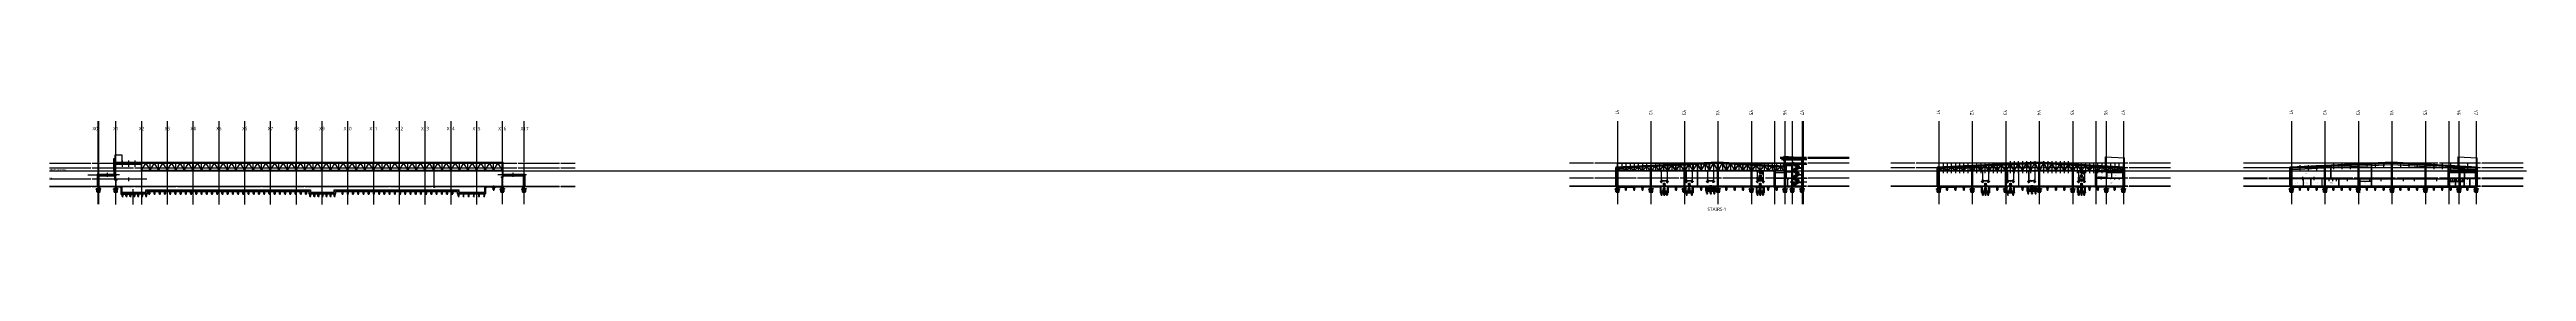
# Model space of a CAD drawing. Header units: millimetres. Extents: x 5349504 to 6791112, y -2212455 to -2153443.
import ezdxf
from ezdxf.enums import TextEntityAlignment as Align
from ezdxf.xclip import XClip

# ---------------------------------------------------------------- set-up
doc = ezdxf.new("R2010")
doc.units = ezdxf.units.MM
doc.header["$LTSCALE"] = 400
doc.header["$XCLIPFRAME"] = 2
for name, pattern in [('C_DASHED_L', [0.375, 0.25, -0.125]), ('CEN', [62, 60, -1, 0, -1]), ('CENTER', [50.8, 31.75, -6.35, 6.35, -6.35]), ('CENTER-2', [1, 0.625, -0.125, 0.125, -0.125]), ('DH-HID', [3, 2, -1]), ('HIDDEN', [0.375, 0.25, -0.125]), ('PHANTOM', [63.5, 31.75, -6.35, 6.35, -6.35, 6.35, -6.35])]:
    doc.linetypes.add(name, pattern=pattern)
doc.layers.get('0').update_dxf_attribs({"lineweight": 9})
doc.layers.get('DEFPOINTS').update_dxf_attribs({"color": 140})
for name, color, linetype in [('3ELEV', 3, 'Continuous'), ('4ELEV', 4, 'Continuous'), ('5ELEV', 5, 'Continuous'), ('8', 8, 'Continuous'), ('AP_BOLT', 253, 'Continuous'), ('BOLT', 5, 'Continuous'), ('CANOPY', 7, 'Continuous'), ('CEILING', 6, 'Continuous'), ('CEN', 1, 'CEN'), ('CONC', 2, 'Continuous'), ('DRAIN', 5, 'Continuous'), ('drywal', 7, 'Continuous'), ('EQUIP', 8, 'Continuous'), ('FIN', 41, 'Continuous'), ('GRND', 8, 'Continuous'), ('GUSSET', 8, 'Continuous'), ('HANDRAIL8', 8, 'Continuous'), ('HID', 6, 'DH-HID'), ('HID_UG', 5, 'HIDDEN'), ('HOLD', 1, 'Continuous'), ('LADDER', 5, 'Continuous'), ('STAIRS', 7, 'Continuous'), ('STEEL SECT', 4, 'Continuous'), ('WAL', 3, 'Continuous')]:
    doc.layers.add(name, color=color, linetype=linetype)
doc.layers.add('chk', color=40, linetype='HIDDEN', plot=False)
doc.layers.add('DOOR', color=6, linetype='Continuous', lineweight=13)
doc.styles.add('AAA', font='TXT')
doc.styles.add('AFT', font='')
doc.styles.add('DIM', font='romans.shx', dxfattribs={"width": 0.8, "bigfont": 'whgtxt.shx'})
doc.styles.add('F', font='isocp.shx', dxfattribs={"width": 0.8, "height": 3, "bigfont": 'whgtxt.shx'})
doc.styles.add('HUMAN', font='malgun.ttf')
doc.styles.add('ROMANS', font='romans.shx', dxfattribs={"bigfont": 'ghs.shx'})
doc.styles.add('ROTEM_PEMS', font='', dxfattribs={"width": 0.8})
doc.styles.get("Standard").update_dxf_attribs({"font": '현대하모니 L.ttf'})
doc.styles.add('STYLE1', font='', dxfattribs={"width": 0.8, "height": 3})
doc.styles.get('AFT').set_extended_font_data('Gulim')
doc.styles.get('ROTEM_PEMS').set_extended_font_data('Gulim')
doc.styles.get('STYLE1').set_extended_font_data('Gulim')
pattern_1 = [(135, (406.484, 1165), (-11.22532, -11.22532), [])]

# ---------------------------------------------------------------- blocks, each defined once
blk = doc.blocks.new('*U3')
for p, q in [((-100, 200), (100, 200)), ((-100, 200), (-100, 187)), ((-100, 187), (-20, 187)), ((-4, 171), (-4, -171)), ((4, 171), (4, -171)), ((20, 187), (100, 187)), ((100, 200), (100, 187)), ((-100, -187), (-100, -200)), ((-100, -187), (-20, -187)), ((-100, -200), (100, -200)), ((20, -187), (100, -187)), ((100, -187), (100, -200))]:
    blk.add_line(p, q)
for centre, start, end in [((-20, 171), 0, 90), ((20, 171), 90, 180), ((-20, -171), 270, 0), ((20, -171), 180, 270)]:
    blk.add_arc(centre, 16, start, end)
blk = doc.blocks.new('*U4')
for p, q in [((-75, 150), (75, 150)), ((-75, 150), (-75, 141)), ((-75, 141), (-16, 141)), ((-3, 128), (-3, -128)), ((3, 128), (3, -128)), ((16, 141), (75, 141)), ((75, 150), (75, 141)), ((-75, -141), (-75, -150)), ((-75, -141), (-16, -141)), ((-75, -150), (75, -150)), ((16, -141), (75, -141)), ((75, -141), (75, -150))]:
    blk.add_line(p, q)
for centre, start, end in [((-16, 128), 0, 90), ((16, 128), 90, 180), ((-16, -128), 270, 0), ((16, -128), 180, 270)]:
    blk.add_arc(centre, 13, start, end)
blk = doc.blocks.new('A$C4F3C10AB')
for p, q in [((-6, 48), (-6, 47)), ((-6, 47), (-6, 20)), ((-6, 21), (6, 21)), ((-6, 20), (6, 20)), ((-5, 49), (5, 49)), ((-4, 20), (-4, 17)), ((-4, 19), (4, 19)), ((-3, 26), (3, 26)), ((-3, 26), (-3, 21)), ((-3, 21), (3, 21)), ((-2, 26), (-2, 21)), ((2, 26), (2, 21)), ((3, 26), (3, 21)), ((4, 20), (4, 17)), ((6, 48), (6, 47)), ((6, 47), (6, 20)), ((6, 21), (6, 20))]:
    blk.add_line(p, q)
blk.add_lwpolyline([(15, 0), (11, 11), (0, 15), (-11, 11), (-15, 0), (-11, -11), (0, -15), (11, -11)], close=True)
for radius in [13.6, 6]:
    blk.add_circle((0, 0), radius)
for centre, radius, start, end in [((-5, 48), 1, 90, 180), ((-10, 17), 6, 314.363917, 0), ((-3, 26), 0.3, 90, 180), ((3, 26), 0.3, 0, 90), ((10, 17), 6, 180, 225.636083), ((5, 48), 1, 0, 90)]:
    blk.add_arc(centre, radius, start, end)
at = {"layer": 'EQUIP'}
for p, q in [((-19, 0), (19, 0)), ((-6, 47), (-5, 47)), ((-2, 47), (1, 47)), ((0, 52), (0, -19)), ((5, 47), (6, 47))]:
    blk.add_line(p, q, dxfattribs=at)
blk = doc.blocks.new('A$C648E51F8')
for p, q in [((-15, -27), (-15, -21.5)), ((15, -21.5), (-15, -21.5)), ((15, -27), (-15, -27)), ((-13.5, -20), (-13.5, -6.5384)), ((13.5, -6.5384), (13.5, -20)), ((15, -21.5), (15, -27))]:
    blk.add_line(p, q)
for radius in [15, 9.3155]:
    blk.add_circle((0, 0), radius)
for centre, start, end in [((-15, -20), 270, 0), ((15.0001, -20), 180, 269.9961802817)]:
    blk.add_arc(centre, 1.5001, start, end)
at = {"layer": 'EQUIP'}
for p, q in [((17.5, 0), (-17.5, 0)), ((0, 17.5), (0, -30))]:
    blk.add_line(p, q, dxfattribs=at)
blk.add_circle((0, 0), 10.4775, dxfattribs=at)
blk = doc.blocks.new('A$C15E324B6')
at = {"layer": 'EQUIP'}
for p, q in [((-1.6, 1178.4), (-1.6, 0)), ((1.6, 1178.4), (1.6, 0))]:
    blk.add_line(p, q, dxfattribs=at)
for centre in [(0, 1178.4), (0, 1170), (0, 1120), (0, 1070), (0, 1020), (0, 990), (0, 940), (0, 890), (0, 840), (0, 790), (0, 740), (0, 690), (0, 660), (0, 610), (0, 560), (0, 510), (0, 460), (0, 410), (0, 360), (0, 330), (0, 280), (0, 230), (0, 180), (0, 130), (0, 80), (0, 30), (0, 0)]:
    blk.add_circle(centre, 1.6, dxfattribs=at)
blk = doc.blocks.new('A$C08A177C3')
for p, q in [((-53, 52), (-48, 52)), ((-53, 52), (-53, 40)), ((-53, 49), (-46, 49)), ((-53, 43), (-46, 43)), ((-53, 40), (-48, 40)), ((-48, 52), (-48, 40)), ((-46, 62), (-6, 62)), ((-46, 62), (-46, 30)), ((-46, 30), (-6, 30)), ((-6, 68), (0, 68)), ((-6, 68), (-6, -68)), ((0, 68), (0, -68)), ((-53, -14), (-48, -14)), ((-53, -14), (-53, -26)), ((-53, -17), (-46, -17)), ((-53, -23), (-46, -23)), ((-53, -26), (-48, -26)), ((-48, -14), (-48, -26)), ((-46, -4), (-6, -4)), ((-46, -4), (-46, -36)), ((-46, -36), (-6, -36)), ((-6, -68), (0, -68))]:
    blk.add_line(p, q)
at = {"layer": 'EQUIP'}
for p, q in [((-54, 46), (-45, 46)), ((-45, 62), (-45, 30)), ((-9, 48), (3, 48)), ((-6, 55), (0, 55)), ((-6, 41), (0, 41)), ((-54, -20), (-45, -20)), ((-45, -4), (-45, -36)), ((-9, -50), (3, -50)), ((-6, -43), (0, -43)), ((-6, -57), (0, -57))]:
    blk.add_line(p, q, dxfattribs=at)
blk = doc.blocks.new('A$C5AF6429B')
for p, q in [((-451, 257), (-408, 120)), ((-446, 273), (-400, 312)), ((-446, 273), (-144, -87)), ((-422, 294), (-119, -66)), ((-405, 115), (-349, 48)), ((-379, 310), (-96, -27)), ((-293, -19), (-349, 48)), ((-276, 187), (-146, 296)), ((-69, 205), (-199, 95)), ((-199, 95), (-161, 127)), ((-196, 99), (-192, 95)), ((-196, 99), (-163, 60)), ((-170, 68), (-196, 99)), ((-192, 95), (-139, 140)), ((-192, 95), (-139, 140)), ((-163, 60), (-143, 78)), ((-146, 296), (-69, 205)), ((-139, 140), (-137, 130)), ((-132, 125), (18, 125)), ((-132, 75), (-18, 75)), ((-18, -125), (-18, 125)), ((18, -125), (18, 125)), ((18, 105), (24, 105)), ((24, 75), (18, 75)), ((24, 105), (24, 75)), ((-161, -89), (-288, -22)), ((-144, -87), (-98, -48)), ((18, -125), (-18, -125))]:
    blk.add_line(p, q)
at = {"ltscale": 30}
for p, q in [((-238, 141), (-276, 187)), ((18, 75), (24, 75))]:
    blk.add_line(p, q, dxfattribs=at)
blk.add_circle((-132, 100), 5)
for centre, radius, start, end in [((-437, 262), 15, 130, 197.520566), ((-393, 124), 15, 197.520566, 220), ((-391, 300), 15, 40, 130), ((-132, 100), 25, 90, 270), ((-282, -9), 15, 220, 242.479434), ((-154, -75), 15, 242.479434, 310), ((-108, -37), 15, 310, 40)]:
    blk.add_arc(centre, radius, start, end)
at = {"layer": 'EQUIP'}
for p, q in [((-360, 39), (-92, 264)), ((-140, 100), (-124, 100)), ((-132, 108), (-132, 92)), ((0, -130), (0, 130))]:
    blk.add_line(p, q, dxfattribs=at)
blk = doc.blocks.new('A$C0B9D6287')
blk.add_blockref('A$C5AF6429B', (0, -25))
at = {"layer": 'EQUIP'}
blk.add_blockref('A$C08A177C3', (24, -18), dxfattribs=at)
blk = doc.blocks.new('88')
for p, q in [((-385259, -164422), (-385248, -164411)), ((-385230, -164457), (-385259, -164429)), ((-385258, -164424), (-385247, -164413)), ((-385229, -164456), (-385258, -164427)), ((-385197, -164363), (-385254, -164420)), ((-385254, -164420), (-385251, -164423)), ((-385251, -164423), (-385194, -164367)), ((-385248, -164411), (-385247, -164413)), ((-385241, -164387), (-385238, -164390)), ((-385241, -164387), (-385238, -164390)), ((-385232, -164377), (-385240, -164385)), ((-385235, -164377), (-385240, -164382)), ((-385234, -164377), (-385240, -164383)), ((-385232, -164377), (-385240, -164385)), ((-385235, -164377), (-385240, -164382)), ((-385234, -164377), (-385240, -164383)), ((-385239, -164384), (-385240, -164383)), ((-385239, -164384), (-385240, -164383)), ((-385238, -164384), (-385235, -164387)), ((-385238, -164384), (-385235, -164387)), ((-385226, -164380), (-385237, -164391)), ((-385226, -164380), (-385237, -164391)), ((-385237, -164391), (-385236, -164392)), ((-385237, -164391), (-385236, -164392)), ((-385224, -164381), (-385236, -164393)), ((-385224, -164381), (-385236, -164393)), ((-385228, -164382), (-385236, -164390)), ((-385228, -164382), (-385236, -164390)), ((-385235, -164394), (-385236, -164393)), ((-385235, -164394), (-385236, -164393)), ((-385234, -164377), (-385235, -164377)), ((-385234, -164377), (-385235, -164377)), ((-385223, -164382), (-385235, -164394)), ((-385223, -164382), (-385235, -164394)), ((-385233, -164378), (-385234, -164377)), ((-385233, -164378), (-385234, -164377)), ((-385233, -164379), (-385230, -164382)), ((-385233, -164379), (-385230, -164382)), ((-385231, -164385), (-385231, -164388)), ((-385231, -164385), (-385231, -164388)), ((-385230, -164376), (-385227, -164380)), ((-385230, -164376), (-385227, -164380)), ((-385230, -164385), (-385230, -164387)), ((-385230, -164385), (-385230, -164387)), ((-385228, -164400), (-385217, -164390)), ((-385228, -164400), (-385217, -164390)), ((-385228, -164400), (-385217, -164390)), ((-385224, -164404), (-385228, -164400)), ((-385227, -164461), (-385191, -164497)), ((-385226, -164380), (-385225, -164382)), ((-385226, -164380), (-385225, -164382)), ((-385161, -164392), (-385225, -164456)), ((-385221, -164401), (-385225, -164398)), ((-385223, -164382), (-385224, -164381)), ((-385223, -164382), (-385224, -164381)), ((-385160, -164393), (-385224, -164457)), ((-385222, -164403), (-385214, -164395)), ((-385216, -164396), (-385219, -164392)), ((-385213, -164393), (-385217, -164390)), ((-385195, -164358), (-385206, -164369)), ((-385206, -164369), (-385204, -164370)), ((-385193, -164360), (-385204, -164370)), ((-385199, -164503), (-385114, -164418)), ((-385114, -164418), (-385199, -164503)), ((-385199, -164503), (-385193, -164551)), ((-385114, -164420), (-385198, -164504)), ((-385198, -164504), (-385114, -164420)), ((-385198, -164504), (-385192, -164550)), ((-385197, -164363), (-385194, -164367)), ((-385161, -164388), (-385190, -164360)), ((-385160, -164387), (-385188, -164358)), ((-385156, -164390), (-385120, -164426)), ((-385114, -164418), (-385066, -164424)), ((-385114, -164420), (-385067, -164425))]:
    blk.add_line(p, q)
at = {"color": 0}
blk.add_line((-385240, -164382), (-385240, -164383), dxfattribs=at)
for centre in [(-385160, -164500), (-385117, -164457)]:
    blk.add_circle(centre, 15)
for centre, radius, start, end in [((-385256, -164425), 4.6, 135, 225), ((-385256, -164425), 2.3, 135, 225), ((-385239, -164386), 2.17, 75.152793, 194.847207), ((-385239, -164386), 2.17, 75.152793, 194.847207), ((-385231, -164386), 7.06, 102.889749, 167.110251), ((-385231, -164386), 7.06, 102.889749, 167.110251), ((-385237, -164388), 2.17, 255.152793, 14.847207), ((-385237, -164388), 2.17, 255.152793, 14.847207), ((-385237, -164381), 7.06, 282.889749, 347.110251), ((-385237, -164381), 7.06, 282.889749, 347.110251), ((-385231, -164379), 2.17, 75.152793, 194.847207), ((-385231, -164379), 2.17, 75.152793, 194.847207), ((-385229, -164380), 2.17, 255.152793, 14.847207), ((-385229, -164380), 2.17, 255.152793, 14.847207), ((-385227, -164454), 4.6, 225, 315), ((-385227, -164454), 2.3, 225, 315), ((-385225, -164400), 3.74, 287.10511, 342.894889), ((-385231, -164386), 18.6, 302.597725, 327.402275), ((-385217, -164392), 3.74, 287.10511, 342.894889), ((-385192, -164361), 4.6, 45, 135), ((-385192, -164361), 2.3, 45, 135), ((-385163, -164390), 2.3, 315, 45), ((-385163, -164390), 4.6, 315, 45)]:
    blk.add_arc(centre, radius, start, end)
at = {"layer": 'EQUIP'}
for p, q in [((-385281, -164336), (-385118, -164499)), ((-385262, -164355), (-385118, -164499)), ((-385245, -164372), (-385118, -164499)), ((-385239, -164383), (-385240, -164382)), ((-385239, -164383), (-385240, -164382)), ((-385234, -164379), (-385235, -164377)), ((-385234, -164379), (-385235, -164377)), ((-385229, -164395), (-385233, -164391)), ((-385228, -164394), (-385225, -164397)), ((-385228, -164394), (-385225, -164398)), ((-385227, -164461), (-385121, -164425)), ((-385222, -164388), (-385226, -164384)), ((-385223, -164389), (-385219, -164392)), ((-385223, -164389), (-385220, -164392)), ((-385156, -164390), (-385192, -164496)), ((-385185, -164525), (-385093, -164433))]:
    blk.add_line(p, q, dxfattribs=at)
blk = doc.blocks.new('A$C01C32EDD')
for p, q in [((-97, 8), (-97, 5)), ((2, 8), (-97, 8)), ((-97, 5), (2, 5)), ((5, -5), (-5, 5)), ((5, -97), (5, 2)), ((8, 2), (8, -97)), ((5, -97), (8, -97)), ((8, -97), (5, -97))]:
    blk.add_line(p, q)
at = {"color": 0}
for p, q in [((-92, 5), (-95, 3)), ((-95, 3), (3, -95)), ((5, -92), (-92, 5)), ((5, -92), (3, -95))]:
    blk.add_line(p, q, dxfattribs=at)
for radius in [6.4, 3.2]:
    blk.add_arc((2, 2), radius, 0, 90)
at = {"layer": 'EQUIP'}
for p, q in [((-55, 3), (-55, 5)), ((-55, 3), (-39, 3)), ((-53, -4), (-53, 3)), ((-48, 3), (-46, 5)), ((-47, -7), (-47, 15)), ((-47, 3), (-45, 5)), ((-40, -4), (-40, 3)), ((-39, 3), (-39, 5)), ((-53, -4), (-53, -5)), ((-53, -4), (-40, -4)), ((-53, -5), (-41, -5)), ((-40, -4), (-41, -5)), ((-7, -47), (15, -47)), ((-4, -40), (-5, -41)), ((-5, -41), (-5, -53)), ((-4, -53), (-5, -53)), ((-4, -40), (-4, -53)), ((-4, -40), (3, -40)), ((-4, -53), (3, -53)), ((3, -39), (5, -39)), ((3, -39), (3, -55)), ((3, -45), (5, -47)), ((3, -46), (5, -48)), ((3, -55), (5, -55))]:
    blk.add_line(p, q, dxfattribs=at)
blk = doc.blocks.new('A$C4E924FA5')
at = {"color": 0, "xscale": -1}
blk.add_blockref('88', (-385273, 164344), dxfattribs=at)
blk.add_blockref('A$C01C32EDD', (0, 0))
blk = doc.blocks.new('A$C74090335')
for p, q in [((2, 2), (4, 0)), ((2, 0), (4, -2)), ((11, 6), (11, -6))]:
    blk.add_line(p, q)
for points in [[(2, -8), (0, -8), (0, 8), (2, 8)], [(4, -8), (2, -8), (2, 8), (4, 8)], [(4, 6), (11, 6), (12, 6), (12, -6), (11, -6), (4, -6)]]:
    blk.add_lwpolyline(points, close=True)
at = {"layer": 'EQUIP'}
blk.add_line((14, 0), (0, 0), dxfattribs=at)
blk = doc.blocks.new('F5')
at = {"color": 1}
for p, q in [((-90, 70), (-90, 0)), ((-90, 0), (-10, 0)), ((-15, 70), (-85, 70)), ((-10, 0), (-10, 70))]:
    blk.add_line(p, q, dxfattribs=at)
for radius in [40, 35]:
    blk.add_arc((-50, 70), radius, 0, 180, dxfattribs=at)
blk = doc.blocks.new('A$C1E2F09FA')
for p, q in [((0, 45), (0, -36)), ((6, 45), (0, 45)), ((6, 45), (6, -36)), ((9, -39), (420, -39)), ((9, -45), (420, -45)), ((20, -93), (420, -93)), ((20, -293), (20, -93)), ((420, -293), (20, -293)), ((35, -108), (405, -108)), ((35, -278), (35, -108)), ((405, -278), (35, -278)), ((64, -45), (64, -48)), ((64, -46), (64, -45)), ((64, -45), (76, -45)), ((65, -50), (75, -50)), ((70, -50), (66, -50)), ((70, -50), (74, -50)), ((76, -45), (76, -48)), ((76, -46), (76, -45)), ((376, -45), (364, -45)), ((364, -46), (364, -45)), ((364, -45), (364, -48)), ((375, -50), (365, -50)), ((370, -50), (366, -50)), ((370, -50), (374, -50)), ((376, -46), (376, -45)), ((376, -45), (376, -48)), ((405, -108), (405, -278)), ((420, -45), (420, -39)), ((420, -93), (420, -293))]:
    blk.add_line(p, q)
at = {"color": 5}
for p, q in [((140, 31), (140, -39)), ((215, 31), (145, 31)), ((220, -39), (220, 31))]:
    blk.add_line(p, q, dxfattribs=at)
for centre, radius in [((70, -58), 7.5), ((70, -103), 1.5), ((370, -58), 7.5), ((370, -103), 1.5)]:
    blk.add_circle(centre, radius)
for radius in [40, 35]:
    blk.add_arc((180, 31), radius, 0, 180, dxfattribs=at)
for centre, radius, start, end in [((9, -36), 9, 180, 270), ((9, -36), 3, 180, 270), ((70, -58), 12.5, 125.685335, 54.314665), ((61, -46), 2.5, 305.685335, 0), ((66, -48), 1.5, 190, 259.614836), ((74, -48), 1.5, 280.385164, 350), ((79, -46), 2.5, 180, 234.314665), ((370, -58), 12.5, 125.685335, 54.314665), ((361, -46), 2.5, 305.685335, 0), ((366, -48), 1.5, 190, 259.614836), ((374, -48), 1.5, 280.385164, 350), ((379, -46), 2.5, 180, 234.314665)]:
    blk.add_arc(centre, radius, start, end)
at = {"layer": 'EQUIP'}
for p, q in [((9, 25), (-3, 25)), ((9, 0), (-3, 0)), ((6, 10), (0, 10)), ((9, -25), (-3, -25)), ((6, -10), (0, -10)), ((55, -58), (85, -58)), ((67, -45), (67, -40)), ((67, -42), (73, -42)), ((68, -42), (67, -44)), ((68, -42), (68, -40)), ((70, -72), (70, -33)), ((70, -66), (70, -103)), ((72, -42), (72, -40)), ((72, -42), (73, -44)), ((73, -45), (73, -40)), ((385, -58), (355, -58)), ((367, -45), (367, -40)), ((368, -42), (367, -44)), ((373, -42), (367, -42)), ((368, -42), (368, -40)), ((370, -72), (370, -33)), ((370, -66), (370, -103)), ((372, -42), (372, -40)), ((372, -42), (373, -44)), ((373, -45), (373, -40))]:
    blk.add_line(p, q, dxfattribs=at)
at = {"extrusion": (0, 0, -1), "xscale": -1, "zscale": -1}
blk.add_blockref('F5', (-360, -39), dxfattribs=at)
at = {"layer": 'EQUIP', "extrusion": (0, 0, -1), "xscale": -1, "zscale": -1}
for p in [(-6, 25), (-6, -25)]:
    blk.add_blockref('A$C74090335', p, dxfattribs=at)
blk = doc.blocks.new('A$C4C5409A0')
at = {"ltscale": 3}
for p, q in [((-75, 94), (-75, 6)), ((-72, 6), (-72, 94)), ((69, 100), (-69, 100)), ((69, 100), (-69, 100)), ((-69, 97), (-55, 97)), ((69, 3), (-69, 3)), ((-69, 0), (69, 0)), ((-55, 97), (-55, 100)), ((55, 100), (55, 97)), ((55, 97), (69, 97)), ((72, 94), (72, 6)), ((75, 6), (75, 94))]:
    blk.add_line(p, q, dxfattribs=at)
blk.add_line((69, 100), (-69, 100))
for centre, radius, start, end in [((-69, 94), 5.6, 90, 180), ((-69, 94), 5.6, 90, 180), ((-69, 6), 5.6, 180, 270), ((-69, 94), 2.8, 90, 180), ((-69, 94), 2.8, 90, 180), ((-69, 6), 2.8, 180, 270), ((69, 94), 5.6, 0, 90), ((69, 94), 2.8, 0, 90), ((69, 6), 5.6, 270, 360), ((69, 6), 5.6, 270, 360), ((69, 6), 2.8, 270, 360)]:
    blk.add_arc(centre, radius, start, end, dxfattribs=at)
at = {"layer": 'EQUIP', "ltscale": 3}
blk.add_line((0, -10), (0, 110), dxfattribs=at)
blk = doc.blocks.new('A$C6BFC61AA')
at = {"layer": 'EQUIP', "ltscale": 4}
for p, q in [((0, 155), (0, 5)), ((5, 160), (75, 160)), ((5, 154), (8, 151)), ((5, 8), (8, 5)), ((6, 155), (9, 152)), ((6, 9), (9, 6)), ((24, 64), (24, 96)), ((56, 96), (24, 96)), ((56, 64), (24, 64)), ((56, 64), (56, 96)), ((71, 154), (74, 151)), ((71, 8), (74, 5)), ((72, 155), (75, 152)), ((72, 9), (75, 6)), ((80, 155), (80, 5)), ((5, 0), (75, 0))]:
    blk.add_line(p, q, dxfattribs=at)
at = {"layer": 'EQUIP'}
for p, q in [((56, 80), (24, 80)), ((26, 123), (28, 123)), ((26, 107), (27, 109)), ((26, 53), (28, 53)), ((26, 37), (27, 39)), ((27, 109), (29, 109)), ((27, 39), (29, 39)), ((28, 123), (29, 121)), ((28, 53), (29, 51)), ((40, 64), (40, 96)), ((53, 121), (51, 121)), ((52, 107), (51, 109)), ((53, 51), (51, 51)), ((52, 37), (51, 39)), ((54, 107), (52, 107)), ((54, 37), (52, 37)), ((54, 123), (53, 121)), ((54, 53), (53, 51))]:
    blk.add_line(p, q, dxfattribs=at)
at = {"layer": 'EQUIP', "ltscale": 4}
for centre in [(7, 153), (7, 7), (73, 153), (73, 7)]:
    blk.add_circle(centre, 2.47, dxfattribs=at)
at = {"layer": 'EQUIP'}
for centre, radius in [((40, 115), 30.2), ((40, 45), 30.2), ((40, 115), 17.3), ((40, 45), 17.3)]:
    blk.add_circle(centre, radius, dxfattribs=at)
at = {"layer": 'EQUIP', "ltscale": 0.05}
for centre in [(40, 115), (40, 45)]:
    blk.add_circle(centre, 11.2, dxfattribs=at)
at = {"layer": 'EQUIP', "ltscale": 4}
for centre, start, end in [((5, 155), 90, 180), ((5, 5), 180, 270), ((75, 155), 0, 90), ((75, 5), 270, 0)]:
    blk.add_arc(centre, 5, start, end, dxfattribs=at)
at = {"layer": 'EQUIP'}
for centre, radius, start, end in [((40, 115), 15.7, 30, 150), ((40, 115), 15.7, 210, 330), ((40, 45), 15.7, 30, 150), ((40, 45), 15.7, 210, 330), ((40, 115), 12.8, 30, 150), ((40, 115), 12.8, 210, 330), ((40, 45), 12.8, 30, 150), ((40, 45), 12.8, 210, 330)]:
    blk.add_arc(centre, radius, start, end, dxfattribs=at)
at = {"layer": 'EQUIP', "style": 'STYLE1', "width": 0.8}
for s, p in [('-S_01', (17, 154)), ('3', (40, 115)), ('4', (40, 45))]:
    blk.add_text(s, height=3, dxfattribs=at).set_placement(p, align=Align.MIDDLE_CENTER)
at = {"layer": 'EQUIP', "style": 'STYLE1', "width": 0.7}
for s, rotation, p in [('비', 50.78807, (22, 60)), ('보', 44.712722, (23, 132)), ('전', 14.712722, (34, 138)), ('상', 16.78807, (33, 68)), ('호', 344.712722, (46, 138)), ('정', 342.78807, (47, 68)), ('출', 314.712722, (57, 132)), ('지', 308.78807, (58, 60))]:
    blk.add_text(s, height=6, rotation=rotation, dxfattribs=at).set_placement(p, align=Align.MIDDLE_CENTER)
blk = doc.blocks.new('A$C46CE1730')
for p, q in [((-4, 16), (4, 16)), ((6, -11), (-6, -11)), ((0, -2), (-2, -4)), ((2, -2), (0, -4))]:
    blk.add_line(p, q)
for points in [[(-8, -2), (-8, 0), (8, 0), (8, -2)], [(-8, -4), (-8, -2), (8, -2), (8, -4)], [(6, -4), (6, -11), (6, -12), (-6, -12), (-6, -11), (-6, -4)]]:
    blk.add_lwpolyline(points, close=True)
blk.add_lwpolyline([(-4, 0), (-4, 16), (-3, 16), (3, 16), (4, 16), (4, 0)])
at = {"layer": 'EQUIP'}
for p, q in [((-3, 0), (-3, 16)), ((0, -14), (0, 18)), ((3, 0), (3, 16))]:
    blk.add_line(p, q, dxfattribs=at)
blk = doc.blocks.new('A$C624B68E8')
at = {"lineweight": -3}
blk.add_line((-9, -10), (-6, -10), dxfattribs=at)
for points in [[(15, -3), (13, -3, 0.41421356), (12, -3), (12, -5, -0.41421356), (12, -5), (7, -5, -0.21097738), (6, -5, -0.17814157), (5, 0), (4, 0), (5, 0, -0.17814157), (6, 5, -0.21097738), (7, 5), (12, 5, -0.41421356), (12, 5), (12, 3, 0.41421356), (13, 3), (15, 3, 0.41421356), (15, 3), (15, 14, 0.41421356), (14, 15), (3, 15, 0.41421356), (3, 15), (3, 13, 0.41421356), (3, 12), (5, 12, -0.41421356), (5, 12), (5, 7, -0.21097738), (5, 6, -0.17814157), (0, 5), (0, 4), (0, 5, -0.17814157), (-5, 6, -0.21097738), (-5, 7), (-5, 12, -0.41421356), (-5, 12), (-3, 12, 0.41421356), (-3, 13), (-3, 15, 0.41421356), (-3, 15), (-14, 15, 0.41421356), (-15, 14), (-15, 3, 0.41421356), (-15, 3), (-13, 3, 0.41421356), (-12, 3), (-12, 5, -0.41421356), (-12, 5), (-7, 5, -0.21097738), (-6, 5, -0.17814157), (-5, 0), (-4, 0), (-5, 0, -0.17814157), (-6, -5, -0.21097738), (-7, -5), (-12, -5, -0.41421356), (-12, -5), (-12, -3, 0.41421356), (-13, -3), (-15, -3, 0.41421356), (-15, -3), (-15, -14, 0.41421356), (-14, -15), (-3, -15, 0.41421356), (-3, -15), (-3, -13, 0.41421356), (-3, -12), (-5, -12, -0.41421356), (-5, -12), (-5, -7, -0.21097738), (-5, -6, -0.17814157), (0, -5), (0, -4), (0, -5, -0.17814157), (5, -6, -0.21097738), (5, -7), (5, -12, -0.41421356), (5, -12), (3, -12, 0.41421356), (3, -13), (3, -15, 0.41421356), (3, -15), (14, -15, 0.41421356), (15, -14), (15, -3, 0.41421356)], [(-1, -2, 0.25302451), (1, -2, -0.33167927), (2, -2), (2, -3, 0.41421356), (2, -3), (3, -2, 0.41421356), (3, -2), (2, -2, -0.33167927), (2, -1, 0.25302451), (2, 1, -0.33167927), (2, 2), (3, 2, 0.41421356), (3, 2), (2, 3, 0.41421356), (2, 3), (2, 2, -0.33167927), (1, 2, 0.25302451), (-1, 2, -0.33167927), (-2, 2), (-2, 3, 0.41421356), (-2, 3), (-3, 2, 0.41421356), (-3, 2), (-2, 2, -0.33167927), (-2, 1, 0.25302451), (-2, -1, -0.33167927), (-2, -2), (-3, -2, 0.41421356), (-3, -2), (-2, -3, 0.41421356), (-2, -3), (-2, -2, -0.33167927)]]:
    blk.add_lwpolyline(points, format="xyb", close=True)
for centre in [(-10, 10), (10, 10), (-10, -10), (10, -10)]:
    blk.add_circle(centre, 3)
at = {"layer": 'EQUIP', "lineweight": -3}
for p, q in [((15, 0), (-15, 0)), ((3, -3), (-3, 3)), ((-3, -3), (3, 3)), ((0, -15), (0, 15))]:
    blk.add_line(p, q, dxfattribs=at)
at = {"layer": 'EQUIP'}
for p, q in [((-14, 10), (-6, 10)), ((-10, 6), (-10, 14)), ((14, 10), (6, 10)), ((10, 6), (10, 14)), ((-14, -10), (-6, -10)), ((-10, -6), (-10, -14)), ((14, -10), (6, -10)), ((10, -6), (10, -14))]:
    blk.add_line(p, q, dxfattribs=at)
blk = doc.blocks.new('A$C08EB427E')
for p, q in [((-4.75, 0), (4.75, 0)), ((-4.75, 0), (-4.75, -2.5)), ((4.75, 0), (4.75, -2.5)), ((-4.75, -2.5), (-3, -2.5)), ((-3, -2.5), (-3, -36.5)), ((3, -36.5), (-3, -36.5)), ((3, -2.5), (3, -36.5)), ((3, -2.5), (4.75, -2.5))]:
    blk.add_line(p, q)
at = {"layer": 'EQUIP'}
for p, q in [((0, 2), (0, -38.5)), ((-4.75, -27), (4.75, -27)), ((-3, -22.75), (3, -22.75)), ((-3, -31.25), (3, -31.25))]:
    blk.add_line(p, q, dxfattribs=at)
blk = doc.blocks.new('A$C081439E3')
for p, q in [((-5, 9), (5, 9)), ((-3, 0), (-3, -8)), ((-1, 2), (0, 3)), ((0, 2), (1, 3)), ((3, 0), (3, -8)), ((3, -3), (-3, -3)), ((3, -14), (-3, -14)), ((0, -8), (0, -13))]:
    blk.add_line(p, q)
for points in [[(6, 3), (6, 2), (-6, 2), (-6, 3)], [(6, 2), (6, 0), (-6, 0), (-6, 2)], [(-5, 3), (-5, 9), (-5, 9), (5, 9), (5, 9), (5, 3)], [(-5, -8), (-5, -14), (5, -14), (5, -8)]]:
    blk.add_lwpolyline(points, close=True)
blk.add_lwpolyline([(-5, -13, 0.17863279), (0, -13, 0.17863279), (5, -13)], format="xyb")
blk.add_lwpolyline([(3, -14), (3, -14), (2, -15), (-2, -15), (-3, -14), (-3, -14)])
at = {"layer": 'EQUIP'}
for p, q in [((0, 11), (0, -17)), ((-2, -14), (-2, -15)), ((2, -14), (2, -15))]:
    blk.add_line(p, q, dxfattribs=at)
for points in [[(-3, -2), (-2, -3), (-2, -8)], [(3, -2), (2, -3), (2, -8)]]:
    blk.add_lwpolyline(points, dxfattribs=at)
blk = doc.blocks.new('A$C74A64798')
at = {"layer": 'EQUIP'}
for p, q in [((-330, 5), (-330, -15)), ((-180, 5), (-180, -15)), ((-30, 5), (-30, -15)), ((-360, -10), (-360, -240)), ((-300, -180), (-360, -240)), ((-360, -240), (-60, -240)), ((-357, -10), (-357, -237)), ((-357, -237), (-60, -237)), ((-303, -10), (-303, -183)), ((-303, -183), (-60, -183)), ((-300, -10), (-300, -180)), ((-300, -180), (-60, -180)), ((-133, -246), (-133, -240)), ((-130, -248), (-130, -237)), ((-126, -246), (-126, -240)), ((-75, -680), (-55, -680)), ((-75, -778), (-55, -778)), ((-70, -674), (-60, -674)), ((-70, -675), (-60, -675)), ((-70, -685), (-60, -685)), ((-70, -686), (-60, -686)), ((-70, -772), (-60, -772)), ((-70, -773), (-60, -773)), ((-70, -783), (-60, -783)), ((-70, -784), (-60, -784)), ((-51, -110), (-65, -110)), ((-60, -10), (-60, -800)), ((-57, -100), (-60, -100)), ((-57, -120), (-60, -120)), ((-57, -10), (-57, -800)), ((11, -85), (-8, -85)), ((11, -110), (-8, -110)), ((11, -135), (-8, -135)), ((-3, -10), (-3, -800)), ((6, -100), (-3, -100)), ((6, -120), (-3, -120)), ((0, -10), (0, -800))]:
    blk.add_line(p, q, dxfattribs=at)
for points in [[(-465, 0), (0, 0), (0, -10), (-465, -10)], [(-145, -240), (-115, -240), (-115, -246), (-145, -246)], [(-132, -328), (-128, -328), (-128, -628), (-132, -628)], [(-60, -797), (-70, -797), (-70, -660), (-60, -660)], [(0, -155), (6, -155), (6, -65), (0, -65)]]:
    blk.add_lwpolyline(points, close=True, dxfattribs=at)
blk.add_circle((-130, -318), 20, dxfattribs=at)
for name, p in [('A$C46CE1730', (-330, -10)), ('A$C46CE1730', (-180, -10)), ('A$C46CE1730', (-30, -10)), ('A$C624B68E8', (-130, -261)), ('A$C081439E3', (-130, -240)), ('A$C08EB427E', (-130, -271))]:
    blk.add_blockref(name, p, dxfattribs=at)
at = {"layer": 'EQUIP', "extrusion": (0, 0, -1), "xscale": -1, "zscale": -1}
blk.add_blockref('A$C6BFC61AA', (70, -960), dxfattribs=at)
blk = doc.blocks.new('A$C281F0C79')
for p, q in [((-50, -30), (-50, 80)), ((-50, 80), (270, 80)), ((-50, 68), (270, 68)), ((104, 68), (104, -30)), ((104, 48), (116, 48)), ((116, 68), (116, -30)), ((270, -30), (270, 80)), ((-40, -40), (-50, -30)), ((-40, -40), (260, -40)), ((116, -30), (104, -30)), ((270, -30), (260, -40))]:
    blk.add_line(p, q)
for centre in [(55, 0), (165, 0)]:
    blk.add_circle(centre, 2.5)
at = {"layer": 'EQUIP'}
for p, q in [((-13, 15), (13, 15)), ((-11, -15), (-11, 15)), ((0, -28), (0, 28)), ((9, 80), (9, 68)), ((11, -15), (11, 15)), ((20, 87), (20, 62)), ((31, 80), (31, 68)), ((52, 0), (58, 0)), ((55, -3), (55, 3)), ((110, -48), (110, 87)), ((168, 0), (162, 0)), ((165, -3), (165, 3)), ((189, 80), (189, 68)), ((200, 87), (200, 62)), ((207, 15), (233, 15)), ((209, -15), (209, 15)), ((211, 80), (211, 68)), ((220, -28), (220, 28)), ((231, -15), (231, 15)), ((-13, -15), (13, -15)), ((207, -15), (233, -15))]:
    blk.add_line(p, q, dxfattribs=at)
for centre, start, end in [((0, 15), 0, 180), ((220, 15), 0, 180), ((0, -15), 180, 0), ((220, -15), 180, 0)]:
    blk.add_arc(centre, 11, start, end, dxfattribs=at)
blk = doc.blocks.new('A$C01C558DC')
blk.add_lwpolyline([(9, 177), (13, 177), (14, 176), (14, 0), (8, 0), (4, 6), (4, 172)], close=True)
at = {"layer": 'EQUIP'}
for p, q in [((0, 137, 0), (18, 137, 0)), ((0, 27, 0), (18, 27, 0)), ((14, 142, 0), (4, 142, 0)), ((14, 141, 0), (4, 141, 0)), ((14, 133, 0), (4, 133, 0)), ((14, 132, 0), (4, 132, 0)), ((14, 32, 0), (4, 32, 0)), ((14, 31, 0), (4, 31, 0)), ((14, 23, 0), (4, 23, 0)), ((14, 22, 0), (4, 22, 0))]:
    blk.add_line(p, q, dxfattribs=at)
blk = doc.blocks.new('A$C5AC649AB')
for p, q in [((0, 515), (0, 75)), ((75, 0), (252, 0)), ((110, 615), (100, 615)), ((120, 145), (120, 420)), ((120, 415), (126, 415)), ((126, 145), (126, 415)), ((202, 126), (145, 126)), ((252, 120), (145, 120)), ((202, 120), (202, 126)), ((220, 520), (440, 520)), ((252, 0), (252, 120)), ((440, 615), (430, 615)), ((450, 530), (450, 605))]:
    blk.add_line(p, q)
for centre, radius in [((70, 45), 6), ((130, 45), 6.01)]:
    blk.add_circle(centre, radius)
for centre, radius, start, end in [((100, 515), 100, 90, 180), ((75, 75), 75, 180, 270), ((220, 420), 100, 90, 180), ((145, 145), 25, 180, 270), ((145, 145), 19, 180, 270), ((440, 605), 10, 0, 90), ((440, 530), 10, 270, 0)]:
    blk.add_arc(centre, radius, start, end)
at = {"layer": 'EQUIP'}
for p, q in [((188, 565), (132, 565)), ((145, 552), (145, 578)), ((149, 576), (145, 576)), ((145, 554), (149, 554)), ((171, 576), (149, 576)), ((171, 554), (149, 554)), ((175, 576), (171, 576)), ((171, 554), (175, 554)), ((175, 552), (175, 578)), ((273, 180), (267, 180)), ((270, 631), (270, 509)), ((270, 183), (270, 177)), ((408, 565), (352, 565)), ((365, 552), (365, 578)), ((369, 576), (365, 576)), ((365, 554), (369, 554)), ((391, 576), (369, 576)), ((391, 554), (369, 554)), ((395, 576), (391, 576)), ((391, 554), (395, 554)), ((395, 552), (395, 578))]:
    blk.add_line(p, q, dxfattribs=at)
blk.add_circle((270, 180), 2.76, dxfattribs=at)
for centre, start, end in [((145, 565), 90, 270), ((175, 565), 270, 90), ((365, 565), 90, 270), ((395, 565), 270, 90)]:
    blk.add_arc(centre, 11, start, end, dxfattribs=at)
at = {"xscale": -1}
blk.add_blockref('A$C01C558DC', (266, -22), dxfattribs=at)
blk = doc.blocks.new('A$C3E371383')
at = {"layer": 'EQUIP'}
for p, q in [((0, 242), (0, 216)), ((0, 242), (0, 216)), ((0, 6), (0, 32)), ((0, 6), (0, 32)), ((2, 244), (78, 244)), ((2, 244), (78, 244)), ((5, 214), (2, 214)), ((5, 214), (2, 214)), ((5, 214), (2, 214)), ((6, 214), (2, 214)), ((6, 34), (2, 34)), ((2, 4), (78, 4)), ((2, 4), (78, 4)), ((6, 224), (6, 214)), ((14, 224), (6, 224)), ((6, 24), (6, 34)), ((14, 24), (6, 24)), ((10, 228), (10, 220)), ((10, 20), (10, 28)), ((11, 220), (11, 208)), ((11, 219), (11, 208)), ((11, 28), (11, 46)), ((11, 29), (11, 40)), ((21, 207), (12, 207)), ((21, 47), (12, 47)), ((22, 218), (22, 208)), ((22, 218), (22, 208)), ((22, 30), (22, 47)), ((22, 30), (22, 44)), ((31, 219), (23, 219)), ((31, 219), (23, 219)), ((31, 29), (23, 29)), ((31, 29), (23, 29)), ((35, 215), (35, 33)), ((35, 215), (35, 33)), ((45, 215), (45, 33)), ((45, 215), (45, 33)), ((49, 219), (57, 219)), ((49, 219), (57, 219)), ((49, 29), (57, 29)), ((49, 29), (57, 29)), ((58, 218), (58, 208)), ((58, 218), (58, 208)), ((58, 218), (58, 208)), ((58, 207), (68, 207)), ((58, 30), (58, 47)), ((58, 30), (58, 47)), ((58, 47), (68, 47)), ((58, 30), (58, 44)), ((66, 224), (74, 224)), ((66, 24), (74, 24)), ((69, 220), (69, 208)), ((69, 219), (69, 208)), ((69, 28), (69, 46)), ((69, 29), (69, 40)), ((70, 228), (70, 220)), ((70, 20), (70, 28)), ((74, 224), (74, 214)), ((74, 214), (78, 214)), ((74, 34), (78, 34)), ((74, 24), (74, 34)), ((75, 214), (78, 214)), ((80, 242), (80, 216)), ((80, 242), (80, 216)), ((80, 6), (80, 32)), ((80, 6), (80, 32))]:
    blk.add_line(p, q, dxfattribs=at)
for centre, radius, start, end in [((2, 242), 2, 90, 180), ((2, 242), 2, 90, 180), ((2, 216), 2, 180, 270), ((2, 216), 2, 180, 270), ((2, 32), 2, 90, 180), ((2, 32), 2, 90, 180), ((2, 6), 2, 180, 270), ((2, 6), 2, 180, 270), ((10, 224), 4, 284.477512, 180), ((10, 24), 4, 180, 75.522488), ((12, 208), 1, 180, 270), ((12, 46), 1, 90, 180), ((21, 208), 0.5, 270, 0), ((21, 208), 0.5, 270, 0), ((21, 47), 0.5, 0, 90), ((23, 218), 1, 90, 180), ((23, 218), 1, 90, 180), ((23, 30), 1, 180, 270), ((23, 30), 1, 180, 270), ((31, 215), 4, 0, 90), ((31, 215), 4, 0, 90), ((31, 33), 4, 270, 0), ((31, 33), 4, 270, 0), ((49, 215), 4, 90, 180), ((49, 215), 4, 90, 180), ((49, 33), 4, 180, 270), ((49, 33), 4, 180, 270), ((57, 218), 1, 0, 90), ((57, 218), 1, 0, 90), ((57, 218), 1, 0, 90), ((57, 218), 1, 0, 90), ((57, 30), 1, 270, 0), ((57, 30), 1, 270, 0), ((58, 208), 0.5, 180, 270), ((58, 208), 0.5, 180, 270), ((58, 208), 0.5, 180, 270), ((58, 47), 0.5, 90, 180), ((70, 224), 4, 0, 255.522488), ((70, 24), 4, 104.477512, 0), ((68, 208), 1, 270, 0), ((68, 46), 1, 0, 90), ((78, 242), 2, 0, 90), ((78, 242), 2, 0, 90), ((78, 216), 2, 270, 0), ((78, 216), 2, 270, 0), ((78, 216), 2, 270, 0), ((78, 216), 2, 270, 0), ((78, 32), 2, 0, 90), ((78, 32), 2, 0, 90), ((78, 6), 2, 270, 0), ((78, 6), 2, 270, 0)]:
    blk.add_arc(centre, radius, start, end, dxfattribs=at)
blk = doc.blocks.new('A$C48CE418A')
at = {"elevation": -3}
blk.add_lwpolyline([(166, 14), (166, 23), (6, 23), (6, 14), (0, 14), (0, 4), (176, 4), (176, 14)], close=True, dxfattribs=at)
at = {"layer": 'EQUIP'}
for p, q in [((29, 23, -3), (29, 4, 0)), ((34, 28, -3), (34, 0, 0)), ((40, 23, -3), (40, 4, 0)), ((139, 23, -3), (139, 4, 0)), ((144, 28, -3), (144, 0, 0)), ((150, 23, -3), (150, 4, 0))]:
    blk.add_line(p, q, dxfattribs=at)
blk = doc.blocks.new('A$C02632C7B')
at = {"xscale": -1}
blk.add_blockref('A$C5AC649AB', (450, 130), dxfattribs=at)
at = {"xscale": -1, "rotation": 90}
blk.add_blockref('A$C48CE418A', (223, 279, 3), dxfattribs=at)
at = {"layer": 'EQUIP', "color": 7, "linetype": 'Continuous', "extrusion": (0, 0, -1), "xscale": -1, "zscale": -1}
blk.add_blockref('A$C3E371383', (-140, 66), dxfattribs=at)
blk = doc.blocks.new('A$C2D090417')
for p, q in [((-32, -5), (-32, 5)), ((-32, 5), (-31, 5)), ((-32, 4), (-32, 5)), ((-32, -4), (-32, 4)), ((0, -10), (0, 10)), ((0, 10), (2, 10)), ((2, 10), (2, -10)), ((2, -9), (2, 9)), ((2, 9), (4, 9)), ((2, -1), (4, 2)), ((2, -2), (4, 1)), ((4, -10), (4, 10)), ((4, 10), (11, 10)), ((4, 9), (4, -9)), ((11, 5), (4, 5)), ((12, 8), (11, 10)), ((12, -8), (12, 8)), ((-32, -5), (-32, -4)), ((-31, -5), (-32, -5)), ((2, -10), (0, -10)), ((4, -9), (2, -9)), ((11, -5), (4, -5)), ((11, -10), (4, -10)), ((11, -10), (12, -8))]:
    blk.add_line(p, q)
for centre, radius, start, end in [((7, 7), 4.34, 325.591013, 34.408987), ((-6, 0), 17, 343.219857, 16.780143), ((7, -7), 4.34, 325.591013, 34.408987)]:
    blk.add_arc(centre, radius, start, end)
at = {"layer": 'EQUIP'}
for p, q in [((-32, 4), (-31, 4)), ((-32, -4), (-31, -4))]:
    blk.add_line(p, q, dxfattribs=at)
blk = doc.blocks.new('A$C261B20C5')
for p, q in [((17, 35), (17, 24)), ((17, 35), (267, 35)), ((267, 24), (17, 24)), ((17, 8), (17, 24)), ((17, 8), (267, 8)), ((267, 35), (267, 24)), ((267, 8), (267, 24))]:
    blk.add_line(p, q)
at = {"layer": 'EQUIP'}
for p, q in [((269, 30), (15, 30)), ((41, 8), (41, 24)), ((52, 2), (52, 31)), ((63, 8), (63, 24)), ((221, 8), (221, 24)), ((232, 2), (232, 31)), ((243, 8), (243, 24))]:
    blk.add_line(p, q, dxfattribs=at)
blk = doc.blocks.new('A$C706B51AC')
for p, q in [((31, 88, -30), (6, 88, -30)), ((31, 76, -30), (6, 76, -30)), ((31, 76, -30), (6, 76, -30)), ((9, 97), (29, 97)), ((9, 13), (9, 52, -30)), ((9, 47), (29, 47)), ((10, 77, -30), (10, 87, -30)), ((10, 60, -30), (10, 75, -30)), ((10, 13), (10, 1)), ((20, 60, -30), (15, 55, -30)), ((22, 60, -30), (17, 55, -30)), ((27, 77, -30), (27, 87, -30)), ((27, 60, -30), (27, 75, -30)), ((27, 13), (27, 1)), ((29, 13), (29, 52, -30)), ((6, 0), (31, 0))]:
    blk.add_line(p, q)
for points in [[(0, 52), (0, 55), (37, 55), (37, 52)], [(2, 55), (2, 60), (35, 60), (35, 55)]]:
    blk.add_lwpolyline(points, close=True)
for points in [[(36, 77, -0.30940108), (27, 77, -0.15470054), (10, 77, -0.30940108), (1, 77), (1, 87, -0.30940108), (10, 87, -0.15470054), (27, 87, -0.30940108), (36, 87)], [(36, 60), (1, 60), (1, 75, -0.30940108), (10, 75, -0.15470054), (27, 75, -0.30940108), (36, 75)], [(1, 13), (36, 13), (36, 1, -0.30940108), (27, 1, -0.15470054), (10, 1, -0.30940108), (1, 1)]]:
    blk.add_lwpolyline(points, format="xyb", close=True)
blk.add_lwpolyline([(9, 88), (9, 97), (10, 98), (27, 98), (29, 97), (29, 88)])
at = {"layer": 'EQUIP'}
for p, q in [((10, 88, -30), (10, 98)), ((19, 0), (19, 98)), ((27, 88, -30), (27, 98))]:
    blk.add_line(p, q, dxfattribs=at)
for points in [[(9, 45), (10, 47), (10, 52)], [(29, 45), (27, 47), (27, 52)]]:
    blk.add_lwpolyline(points, dxfattribs=at)
at = {"layer": 'EQUIP', "color": 4, "style": 'AFT'}
blk.add_text('M20X2.5-80L', height=0.6, rotation=90, dxfattribs=at).set_placement((5, 5), align=Align.MIDDLE_LEFT)
blk = doc.blocks.new('A$C5CA50DE0')
at = {"layer": 'EQUIP'}
for p, q in [((52, 43), (12, 43)), ((52, 11), (12, 11)), ((32, 55), (32, 0))]:
    blk.add_line(p, q, dxfattribs=at)
blk.add_lwpolyline([(65, 47), (65, 42), (57, 42), (57, 9), (57, 7), (8, 7), (7, 9), (7, 42), (0, 42), (0, 47)], close=True, dxfattribs=at)
blk.add_lwpolyline([(12, 7), (12, 11), (12, 43), (12, 47, -0.00244353)], format="xyb", dxfattribs=at)
blk.add_lwpolyline([(53, 47), (52, 43), (52, 11), (53, 7)], dxfattribs=at)
blk = doc.blocks.new('A$C21BF3C04')
at = {"layer": 'EQUIP'}
for p, q in [((45, 54), (5, 54)), ((45, 10), (5, 10)), ((25, 65), (25, 0))]:
    blk.add_line(p, q, dxfattribs=at)
blk.add_lwpolyline([(50, 57), (50, 10), (49, 7), (1, 7), (0, 10), (0, 57)], close=True, dxfattribs=at)
blk.add_lwpolyline([(4, 7), (5, 10), (5, 54), (4, 57, 47)], format="xyb", dxfattribs=at)
blk.add_lwpolyline([(46, 57), (45, 54), (45, 10), (46, 7)], dxfattribs=at)
blk = doc.blocks.new('A$C75BE7ED2')
at = {"layer": 'EQUIP', "ltscale": 0.5}
h = blk.add_hatch(dxfattribs=at)
h.set_pattern_fill('ANSI32', color=256, scale=0.3)
h.set_pattern_definition([(45, (4479.571, 3938.552), (-2.0205576, 2.0205576), []), (45, (4480.918, 3938.552), (-2.0205576, 2.0205576), [])])
h.paths.add_polyline_path([(17, 55), (17, 57), (13, 57), (12, 55), (12, 8), (17, 8), (17, 11)])
h.paths.add_polyline_path([(62, 55), (62, 57), (58, 57), (57, 55), (57, 11), (58, 8), (62, 8)])
h.paths.add_polyline_path([(57, 113), (57, 83), (58, 79), (62, 79), (62, 80), (62, 113)])
h.paths.add_polyline_path([(70, 118), (58, 118), (57, 115), (57, 114), (62, 114), (62, 114), (70, 114)])
h.paths.add_polyline_path([(62, 114), (57, 114), (57, 113), (62, 113)])
h.paths.add_polyline_path([(17, 118), (5, 118), (5, 114), (12, 114), (17, 114), (17, 115)])
h.paths.add_polyline_path([(17, 114), (12, 114), (12, 113), (12, 113), (17, 113)])
h.paths.add_polyline_path([(17, 113), (12, 113), (12, 80), (13, 79), (17, 79), (17, 83)])
at = {"layer": 'EQUIP'}
for p, q in [((0, 118), (37, 118)), ((0, 8), (0, 118)), ((0, 8), (37, 8)), ((4, 118), (4, 114)), ((4, 114), (37, 114)), ((11, 114), (12, 113)), ((12, 113), (37, 113)), ((37, 123), (37, 3)), ((37, 118), (75, 118)), ((37, 114), (70, 114)), ((37, 113), (62, 113)), ((37, 8), (75, 8)), ((62, 113), (64, 114)), ((70, 114), (70, 118)), ((75, 8), (75, 118))]:
    blk.add_line(p, q, dxfattribs=at)
at = {"layer": 'EQUIP', "color": 5, "ltscale": 0.3}
for p, q in [((12, 113), (12, 8)), ((62, 8), (62, 113))]:
    blk.add_line(p, q, dxfattribs=at)
at = {"layer": 'EQUIP'}
blk.add_blockref('A$C5CA50DE0', (5, 71), dxfattribs=at)
at = {"layer": 'EQUIP', "rotation": 180}
blk.add_blockref('A$C21BF3C04', (62, 65), dxfattribs=at)
blk = doc.blocks.new('HEX BOLT_M10x1.5px65L_s')
at = {"color": 1, "linetype": 'PHANTOM', "ltscale": 0.05}
blk.add_line((0, 59), (0, -11), dxfattribs=at)
at = {"layer": 'EQUIP', "color": 8, "linetype": 'PHANTOM'}
for p, q in [((-5, 57), (-4, 58)), ((-5, 0), (-5, 57)), ((5, 57), (-5, 57)), ((5, 32), (-5, 32)), ((-5, 32), (5, 32)), ((-4, 32), (-5, 30)), ((-5, 32), (-5, 30)), ((-4, 32), (-4, 58)), ((4, 58), (-4, 58)), ((0, 0), (1, -2)), ((0, 0), (0, -2)), ((4, 32), (4, 58)), ((4, 58), (5, 57)), ((4, 32), (5, 30)), ((5, 0), (5, 57)), ((5, 32), (5, 30)), ((-7, -3), (-9, -3)), ((-9, -8), (-9, -3)), ((-9, -8), (-8, -9)), ((-8, -9), (8, -9)), ((-7, -3), (-7, -2)), ((7, -3), (-7, -3)), ((-5, -8), (-5, -3)), ((5, -8), (5, -3)), ((7, -3), (7, -2)), ((9, -3), (7, -3)), ((9, -8), (8, -9)), ((9, -8), (9, -3))]:
    blk.add_line(p, q, dxfattribs=at)
blk.add_lwpolyline([(-9, 0), (9, 0), (9, -2), (-9, -2)], close=True, dxfattribs=at)
for centre, radius, start, end in [((-7, -5), 4.08, 244.446872, 304.446872), ((0, 6), 15.3, 252.387526, 287.612474), ((7, -5), 4.08, 235.553128, 295.553128)]:
    blk.add_arc(centre, radius, start, end, dxfattribs=at)
blk = doc.blocks.new('A$C002E1436')
for p, q in [((399, 230), (401, 230)), ((399, -20), (399, 230)), ((401, -20), (401, 230)), ((319, -20), (399, -20)), ((319, -22), (319, -20)), ((319, -22), (399, -22))]:
    blk.add_line(p, q)
blk.add_arc((399, -20), 2, 270, 0)
blk = doc.blocks.new('A$C50276E6A')
for p, q in [((0, -6), (0, 6)), ((0, 6), (2, 6)), ((0, -1), (2, 1)), ((0, -1), (2, 0)), ((2, 6), (2, -6)), ((2, -6), (2, 6)), ((2, 6), (5, 6)), ((5, 3), (2, 3)), ((6, 5), (5, 6)), ((6, -5), (6, 5)), ((2, -6), (0, -6)), ((5, -3), (2, -3)), ((5, -6), (2, -6)), ((5, -6), (6, -5))]:
    blk.add_line(p, q)
for centre, radius, start, end in [((3, 4), 2.55, 325.591013, 34.408987), ((-5, 0), 10, 343.219857, 16.780143), ((3, -4), 2.55, 325.591013, 34.408987)]:
    blk.add_arc(centre, radius, start, end)
at = {"layer": 'EQUIP'}
blk.add_line((8, 0), (-12, 0), dxfattribs=at)
blk = doc.blocks.new('2014_0922_1851+41700$')
for p, q in [((-443, 134), (-440, 134)), ((-443, 119), (-443, 134)), ((-443, 119), (-440, 119)), ((-440, 136), (-409, 136)), ((-440, 116), (-440, 136)), ((-440, 116), (-409, 116)), ((-437, 114), (-402, 114)), ((-437, 104), (-437, 114)), ((-437, 104), (-402, 104)), ((-430, 136), (-430, 165)), ((-430, 162), (-420, 162)), ((-430, 155), (-420, 155)), ((-430, 114), (-430, 116)), ((-430, 102), (-429, 102)), ((-430, 74), (-430, 102)), ((-430, 74), (-420, 74)), ((-430, 67), (-430, 74)), ((-430, 67), (-420, 67)), ((-430, 64), (-430, 67)), ((-429, 114), (-429, 116)), ((-429, 102), (-429, 104)), ((-424, 166), (-420, 166)), ((-424, 158), (-424, 166)), ((-424, 158), (-420, 158)), ((-424, 71), (-420, 71)), ((-424, 67), (-424, 71)), ((-424, 63), (-424, 67)), ((-424, 63), (-420, 63)), ((-423, 172), (-415, 172)), ((-423, 136), (-423, 155)), ((-423, 114), (-423, 116)), ((-423, 74), (-423, 104)), ((-423, 57), (-415, 57)), ((-420, 165), (-420, 172)), ((-420, 165), (-415, 165)), ((-420, 155), (-420, 165)), ((-420, 57), (-420, 74)), ((-420, 64), (-415, 64)), ((-415, 136), (-415, 172)), ((-415, 168), (-374, 168)), ((-415, 164), (-374, 164)), ((-415, 114), (-415, 116)), ((-415, 64), (-415, 104)), ((-415, 65), (-383, 65)), ((-415, 57), (-415, 64)), ((-415, 61), (-383, 61)), ((-412, 59), (-412, 61)), ((-412, 59), (-401, 59)), ((-409, 136), (-401, 136)), ((-409, 116), (-409, 136)), ((-409, 131), (-401, 131)), ((-409, 121), (-401, 121)), ((-409, 116), (-401, 116)), ((-404, 136), (-404, 138)), ((-404, 115), (-404, 116)), ((-403, 60), (-403, 61)), ((-403, 60), (-383, 60)), ((-402, 104), (-402, 114)), ((-401, 140), (-389, 140)), ((-401, 112), (-401, 140)), ((-401, 137), (-391, 137)), ((-401, 115), (-391, 115)), ((-401, 112), (-389, 112)), ((-394, 57), (-394, 59)), ((-394, 55), (-394, 57)), ((-392, 57), (-392, 59)), ((-392, 55), (-392, 57)), ((-391, 115), (-391, 137)), ((-389, 112), (-389, 140)), ((-389, 136), (-386, 136)), ((-389, 116), (-386, 116)), ((-386, 140), (-384, 140)), ((-386, 112), (-386, 140)), ((-386, 112), (-384, 112)), ((-385, 59), (-383, 59)), ((-384, 112), (-384, 140)), ((-383, 146), (-383, 150)), ((-383, 106), (-383, 146)), ((-383, 102), (-383, 106)), ((-383, 58), (-383, 65)), ((-383, 60), (-383, 61)), ((-383, 58), (-374, 58)), ((-381, 152), (-374, 152)), ((-381, 100), (-381, 152)), ((-381, 147), (-374, 147)), ((-381, 106), (-374, 106)), ((-381, 100), (-374, 100)), ((-374, 199), (-367, 199)), ((-374, 54), (-374, 199)), ((-374, 54), (-367, 54)), ((-367, 204), (-352, 204)), ((-367, 49), (-367, 204)), ((-367, 49), (-352, 49)), ((-352, 49), (-352, 204)), ((-352, 53), (-352, 53)), ((-352, 52), (-352, 53)), ((-352, 52), (-352, 52)), ((-352, 52), (-352, 52)), ((-351, 52), (-352, 52)), ((-351, 52), (-351, 52)), ((-351, 51), (-351, 52)), ((-351, 51), (-351, 51)), ((-351, 51), (-351, 51)), ((-351, 51), (-351, 51)), ((-351, 51), (-351, 51)), ((-351, 51), (-351, 51)), ((-351, 50), (-351, 51)), ((-351, 50), (-351, 50)), ((-351, 50), (-351, 50)), ((-351, 50), (-351, 50)), ((-350, 50), (-351, 50)), ((-350, 50), (-350, 50)), ((-350, 50), (-350, 50)), ((-350, 50), (-350, 50)), ((-350, 49), (-350, 50)), ((-350, 49), (-350, 49)), ((-350, 49), (-350, 49)), ((-349, 49), (-350, 49)), ((-349, 49), (-349, 49)), ((-349, 49), (-349, 49)), ((-349, 49), (-349, 49)), ((-349, 49), (-349, 49)), ((-348, 49), (-349, 49)), ((-348, 204), (-321, 204)), ((-348, 49), (-348, 204)), ((-348, 49), (-348, 49)), ((-348, 49), (-348, 49)), ((-348, 49), (-348, 49)), ((-348, 49), (-348, 49)), ((-348, 49), (-348, 49)), ((-348, 49), (-333, 49)), ((-338, 28), (-338, 49)), ((-337, 24), (-333, 24)), ((-337, 3), (-337, 24)), ((-337, 7), (-333, 7)), ((-337, 3), (-333, 3)), ((-335, 26), (-335, 49)), ((-333, 183), (-211, 183)), ((-333, -6), (-333, 183)), ((-333, 39), (-330, 39)), ((-333, 19), (-330, 19)), ((-333, 8), (-330, 8)), ((-330, 8), (-330, 39)), ((-317, 18), (-317, 154)), ((-306, 95), (-317, 101)), ((-317, 71), (-306, 78)), ((-316, 153), (-313, 157)), ((-313, 149), (-316, 153)), ((-316, 86), (-313, 91)), ((-313, 82), (-316, 86)), ((-316, 19), (-313, 24)), ((-313, 15), (-316, 19)), ((-315, 209), (-229, 209)), ((-313, 157), (-308, 157)), ((-313, 149), (-308, 149)), ((-313, 91), (-308, 91)), ((-313, 82), (-308, 82)), ((-313, 24), (-308, 24)), ((-313, 15), (-308, 15)), ((-310, 161), (-233, 161)), ((-310, 11), (-233, 11)), ((-306, 153), (-308, 157)), ((-308, 149), (-306, 153)), ((-306, 86), (-308, 91)), ((-308, 82), (-306, 86)), ((-306, 19), (-308, 24)), ((-308, 15), (-306, 19)), ((-302, 148), (-294, 161)), ((-294, 11), (-302, 24)), ((-293, 63), (-290, 65)), ((-293, 60), (-293, 63)), ((-290, 58), (-293, 60)), ((-287, 63), (-290, 65)), ((-290, 58), (-287, 60)), ((-287, 60), (-287, 63)), ((-256, 63), (-253, 65)), ((-256, 60), (-256, 63)), ((-253, 58), (-256, 60)), ((-250, 63), (-253, 65)), ((-253, 58), (-250, 60)), ((-250, 60), (-250, 63)), ((-241, 148), (-249, 161)), ((-249, 11), (-241, 24)), ((-238, 153), (-235, 157)), ((-235, 149), (-238, 153)), ((-238, 95), (-227, 101)), ((-238, 86), (-235, 91)), ((-235, 82), (-238, 86)), ((-227, 71), (-238, 78)), ((-238, 19), (-235, 24)), ((-235, 15), (-238, 19)), ((-235, 157), (-230, 157)), ((-235, 149), (-230, 149)), ((-235, 91), (-230, 91)), ((-235, 82), (-230, 82)), ((-235, 24), (-230, 24)), ((-235, 15), (-230, 15)), ((-228, 153), (-230, 157)), ((-230, 149), (-228, 153)), ((-228, 86), (-230, 91)), ((-230, 82), (-228, 86)), ((-228, 19), (-230, 24)), ((-230, 15), (-228, 19)), ((-227, 18), (-227, 154)), ((-223, 204), (-196, 204)), ((-214, 39), (-211, 39)), ((-214, 8), (-214, 39)), ((-214, 19), (-211, 19)), ((-214, 8), (-211, 8)), ((-211, -6), (-211, 183)), ((-211, 49), (-196, 49)), ((-211, 24), (-206, 24)), ((-211, 7), (-206, 7)), ((-211, 3), (-206, 3)), ((-208, 26), (-208, 49)), ((-206, 28), (-206, 49)), ((-206, 3), (-206, 24)), ((-196, 49), (-196, 204)), ((-196, 49), (-195, 49)), ((-195, 49), (-195, 49)), ((-195, 49), (-195, 49)), ((-195, 49), (-195, 49)), ((-195, 49), (-195, 49)), ((-195, 49), (-195, 49)), ((-195, 49), (-194, 49)), ((-194, 49), (-194, 49)), ((-194, 49), (-194, 49)), ((-194, 49), (-194, 49)), ((-194, 49), (-194, 49)), ((-194, 49), (-194, 49)), ((-194, 49), (-193, 49)), ((-193, 49), (-193, 50)), ((-193, 50), (-193, 50)), ((-193, 50), (-193, 50)), ((-193, 50), (-193, 50)), ((-193, 50), (-193, 50)), ((-193, 50), (-193, 50)), ((-193, 50), (-192, 50)), ((-192, 49), (-192, 204)), ((-192, 52), (-192, 53)), ((-192, 53), (-192, 53)), ((-192, 51), (-192, 52)), ((-192, 52), (-192, 52)), ((-192, 52), (-192, 52)), ((-192, 52), (-192, 52)), ((-192, 52), (-192, 52)), ((-192, 52), (-192, 52)), ((-192, 50), (-192, 51)), ((-192, 51), (-192, 51)), ((-192, 51), (-192, 51)), ((-192, 51), (-192, 51)), ((-192, 51), (-192, 51)), ((-192, 51), (-192, 51)), ((-192, 50), (-192, 50)), ((-183, 29), (-183, 224)), ((-183, 216), (-182, 216)), ((-183, 216), (-183, 216)), ((-183, 216), (-183, 216)), ((-183, 216), (-183, 216)), ((-183, 216), (-183, 216)), ((-183, 215), (-183, 216)), ((-183, 215), (-183, 215)), ((-183, 215), (-183, 215)), ((-183, 215), (-183, 215)), ((-183, 215), (-183, 215)), ((-183, 215), (-183, 215)), ((-183, 215), (-183, 215)), ((-183, 215), (-183, 215)), ((-183, 215), (-183, 215)), ((-183, 212), (-182, 212)), ((-183, 212), (-183, 212)), ((-183, 212), (-183, 212)), ((-183, 212), (-183, 212)), ((-183, 212), (-183, 212)), ((-183, 212), (-183, 212)), ((-183, 212), (-183, 212)), ((-183, 211), (-183, 212)), ((-183, 211), (-183, 211)), ((-183, 211), (-183, 211)), ((-183, 211), (-183, 211)), ((-183, 211), (-183, 211)), ((-183, 211), (-183, 211)), ((-183, 211), (-183, 211)), ((-183, 202), (-163, 202)), ((-183, 202), (-163, 202)), ((-183, 122), (-183, 176)), ((-183, 101), (-183, 101)), ((-183, 50), (-163, 50)), ((-183, 50), (-163, 50)), ((-183, 41), (-183, 41)), ((-183, 41), (-183, 41)), ((-183, 41), (-183, 41)), ((-183, 41), (-183, 41)), ((-183, 41), (-183, 41)), ((-183, 41), (-183, 41)), ((-183, 41), (-183, 41)), ((-183, 41), (-183, 41)), ((-183, 41), (-183, 41)), ((-183, 41), (-183, 41)), ((-183, 41), (-183, 41)), ((-183, 41), (-183, 41)), ((-183, 41), (-183, 41)), ((-182, 41), (-183, 41)), ((-183, 38), (-183, 38)), ((-183, 38), (-183, 38)), ((-183, 38), (-183, 38)), ((-183, 37), (-183, 38)), ((-183, 37), (-183, 37)), ((-183, 37), (-183, 37)), ((-183, 37), (-183, 37)), ((-183, 37), (-183, 37)), ((-183, 37), (-183, 37)), ((-183, 37), (-183, 37)), ((-183, 37), (-183, 37)), ((-183, 37), (-183, 37)), ((-183, 37), (-183, 37)), ((-182, 36), (-183, 37)), ((-182, 217), (-181, 217)), ((-182, 217), (-182, 217)), ((-182, 217), (-182, 217)), ((-182, 217), (-182, 217)), ((-182, 216), (-182, 217)), ((-182, 216), (-182, 216)), ((-182, 216), (-182, 216)), ((-182, 216), (-182, 216)), ((-182, 216), (-182, 216)), ((-182, 216), (-182, 216)), ((-182, 212), (-181, 212)), ((-182, 212), (-182, 212)), ((-182, 212), (-182, 212)), ((-182, 212), (-182, 212)), ((-182, 212), (-182, 212)), ((-182, 212), (-182, 212)), ((-182, 212), (-182, 212)), ((-182, 212), (-182, 212)), ((-182, 212), (-182, 212)), ((-182, 212), (-182, 212)), ((-182, 41), (-182, 41)), ((-182, 41), (-182, 41)), ((-182, 40), (-182, 41)), ((-182, 40), (-182, 40)), ((-182, 40), (-182, 40)), ((-182, 40), (-182, 40)), ((-182, 40), (-182, 40)), ((-182, 40), (-182, 40)), ((-182, 40), (-182, 40)), ((-181, 40), (-182, 40)), ((-182, 36), (-182, 36)), ((-182, 36), (-182, 36)), ((-182, 36), (-182, 36)), ((-182, 36), (-182, 36)), ((-182, 36), (-182, 36)), ((-182, 36), (-182, 36)), ((-182, 36), (-182, 36)), ((-182, 36), (-182, 36)), ((-182, 36), (-182, 36)), ((-181, 36), (-182, 36)), ((-181, 226), (-163, 226)), ((-181, 26), (-181, 226)), ((-181, 217), (-163, 217)), ((-181, 217), (-181, 217)), ((-181, 217), (-181, 217)), ((-181, 217), (-181, 217)), ((-181, 217), (-181, 217)), ((-181, 217), (-181, 217)), ((-181, 217), (-181, 217)), ((-181, 217), (-181, 217)), ((-181, 212), (-163, 212)), ((-181, 212), (-181, 212)), ((-181, 212), (-181, 212)), ((-181, 212), (-181, 212)), ((-181, 212), (-181, 212)), ((-181, 212), (-181, 212)), ((-181, 212), (-181, 212)), ((-181, 212), (-181, 212)), ((-181, 40), (-181, 40)), ((-181, 40), (-181, 40)), ((-181, 40), (-181, 40)), ((-181, 40), (-181, 40)), ((-181, 40), (-181, 40)), ((-181, 40), (-181, 40)), ((-181, 40), (-181, 40)), ((-181, 40), (-163, 40)), ((-181, 36), (-181, 36)), ((-181, 36), (-181, 36)), ((-181, 36), (-181, 36)), ((-181, 36), (-181, 36)), ((-181, 36), (-181, 36)), ((-181, 36), (-181, 36)), ((-181, 36), (-181, 36)), ((-181, 36), (-163, 36)), ((-181, 26), (-163, 26)), ((-163, 26), (-163, 226)), ((-163, 216), (-156, 216)), ((-163, 194), (-163, 210)), ((-163, 194), (-163, 210)), ((-163, 42), (-163, 58)), ((-163, 42), (-163, 58)), ((-163, 36), (-156, 36)), ((-156, 36), (-156, 216)), ((-93, 202), (-156, 204)), ((-135, 189), (-156, 190)), ((-93, 182), (-156, 183)), ((-146, 161), (-156, 161)), ((-156, 138), (-93, 138)), ((-156, 114), (-93, 114)), ((-156, 77), (-146, 77)), ((-156, 57), (-93, 59)), ((-156, 48), (-93, 50)), ((-135, 161), (-146, 161)), ((-146, 77), (-135, 78)), ((-124, 189), (-135, 189)), ((-124, 160), (-135, 161)), ((-135, 78), (-124, 78)), ((-114, 189), (-124, 189)), ((-114, 160), (-124, 160)), ((-124, 78), (-114, 78)), ((-93, 188), (-114, 189)), ((-103, 160), (-114, 160)), ((-114, 78), (-103, 78)), ((-93, 160), (-103, 160)), ((-103, 78), (-93, 79)), ((-93, 190), (-93, 202)), ((-93, 188), (-93, 190)), ((-93, 182), (-93, 188)), ((-93, 50), (-93, 182)), ((-93, 151), (-89, 151)), ((-93, 151), (-93, 101)), ((-93, 101), (-89, 101)), ((-89, 101), (-89, 151)), ((-89, 149), (-84, 149)), ((-89, 104), (0, 104)), ((-84, 152), (-4, 152)), ((-84, 149), (-84, 152)), ((-84, 149), (-84, 149)), ((-84, 149), (-84, 149)), ((-84, 149), (-84, 149)), ((-84, 149), (-84, 149)), ((-84, 149), (-84, 149)), ((-84, 149), (-84, 149)), ((-84, 149), (-84, 149)), ((-84, 149), (-84, 149)), ((-84, 149), (-84, 149)), ((-83, 149), (-84, 149)), ((-83, 149), (-83, 149)), ((-83, 148), (-83, 149)), ((-83, 148), (-83, 148)), ((-83, 148), (-83, 148)), ((-83, 148), (-83, 148)), ((-82, 148), (-83, 148)), ((-82, 148), (-82, 148)), ((-82, 148), (-82, 148)), ((-82, 148), (-82, 148)), ((-81, 148), (-82, 148)), ((-81, 148), (-81, 148)), ((-81, 148), (-81, 148)), ((-81, 148), (-81, 148)), ((-80, 148), (-81, 148)), ((-80, 148), (-80, 148)), ((-80, 148), (-80, 148)), ((-80, 148), (-80, 148)), ((-79, 148), (-80, 148)), ((-79, 148), (-79, 148)), ((-79, 148), (-79, 148)), ((-78, 148), (-79, 148)), ((-78, 148), (-78, 148)), ((-78, 148), (-78, 148)), ((-77, 148), (-78, 148)), ((-77, 148), (-77, 152)), ((-77, 148), (-77, 148)), ((-77, 148), (-11, 148)), ((-12, 134), (-12, 118)), ((-11, 148), (-11, 152)), ((-11, 148), (-11, 148)), ((-11, 148), (-10, 148)), ((-10, 148), (-10, 148)), ((-10, 148), (-10, 148)), ((-10, 148), (-10, 148)), ((-10, 148), (-9, 148)), ((-9, 148), (-9, 148)), ((-9, 148), (-9, 148)), ((-9, 148), (-8, 148)), ((-8, 148), (-8, 148)), ((-8, 148), (-8, 148)), ((-8, 148), (-7, 148)), ((-7, 148), (-7, 148)), ((-7, 148), (-7, 148)), ((-7, 148), (-7, 148)), ((-7, 148), (-6, 148)), ((-6, 148), (-6, 148)), ((-6, 148), (-6, 148)), ((-6, 148), (-6, 148)), ((-6, 148), (-6, 148)), ((-6, 148), (-5, 148)), ((-5, 148), (-5, 149)), ((-5, 149), (-5, 149)), ((-5, 149), (-5, 149)), ((-5, 149), (-5, 149)), ((-5, 149), (-4, 149)), ((-5, 148), (-5, 148)), ((-5, 148), (-5, 148)), ((-4, 149), (-4, 152)), ((-4, 149), (0, 149)), ((-4, 149), (-4, 149)), ((-4, 149), (-4, 149)), ((-4, 149), (-4, 149)), ((-4, 149), (-4, 149)), ((-4, 149), (-4, 149)), ((-4, 149), (-4, 149)), ((-4, 149), (-4, 149)), ((1, 148), (0, 149)), ((0, 104), (0, 149)), ((0, 104), (1, 105)), ((1, 105), (1, 148)), ((-333, -2), (-211, -2)), ((-333, -6), (-211, -6))]:
    blk.add_line(p, q)
for centre in [(-290, 61), (-253, 61)]:
    blk.add_circle(centre, 8.5)
for centre, radius, start, end in [((-423, 165), 7, 90, 180), ((-423, 64), 7, 180, 270), ((-393, 97), 41.9, 243.82988, 268.633946), ((-393, 97), 41.9, 243.82988, 268.633946), ((-401, 138), 2.5, 90, 180), ((-401, 115), 2.5, 180, 200.805022), ((-393, 75), 18.2, 236.601512, 266.844509), ((-401, 115), 2.5, 258.461617, 270), ((-393, 75), 16.8, 266.58016, 273.41984), ((-393, 97), 40, 268.568914, 271.431086), ((-393, 75), 18.2, 273.155491, 303.398488), ((-393, 97), 41.9, 271.366054, 291.053104), ((-382, 140), 1.37, 129.227547, 175.371519), ((-382, 113), 1.37, 185.582614, 230.772453), ((-381, 150), 2, 90, 180), ((-381, 102), 2, 180, 270), ((-348, 200), 4, 90, 180), ((-149, 235), 275, 222.684273, 226.827934), ((-272, 113), 100, 219.901599, 228.818032), ((-335, 28), 2.5, 180, 270), ((-335, 23), 2.5, 13.415169, 90), ((-280, 166), 55, 128.572651, 161.948653), ((-294, 150), 60, 115.849118, 116.600117), ((-310, 154), 6.5, 90, 180), ((-311, 153), 10, 233.130101, 330.000006), ((-311, 19), 10, 29.999996, 126.869898), ((-310, 18), 6.5, 180, 270), ((-311, 86), 10, 299.999996, 59.999999), ((-294, 150), 60, 97.893527, 99.658911), ((-272, -12), 224, 82.10647, 97.893529), ((-233, 86), 10, 120.000001, 240.000004), ((-249, 150), 60, 80.341092, 82.106469), ((-233, 153), 10, 209.999994, 306.869899), ((-233, 19), 10, 53.130102, 150.000004), ((-233, 154), 6.5, 0, 90), ((-233, 18), 6.5, 270, 0), ((-263, 166), 55, 18.051347, 51.427349), ((-249, 150), 60, 63.399883, 64.150131), ((-208, 23), 2.5, 90, 166.58479), ((-208, 28), 2.5, 270, 0), ((-394, 235), 275, 313.172066, 317.315729), ((-272, 113), 100, 311.181968, 320.098351), ((-196, 200), 4, 0, 90), ((-192, 212), 8.5, 270, 0), ((-272, 113), 100, 322.947195, 322.951375), ((-192, 40), 8.5, 0, 90), ((-181, 224), 2.5, 90, 180), ((-181, 29), 2.5, 180, 270)]:
    blk.add_arc(centre, radius, start, end)
for centre, start_param, end_param in [((-381, 146), 1.57079633, 3.14159265), ((-381, 106), 3.14159265, 4.71238898)]:
    blk.add_ellipse(centre, major_axis=(2, 0), ratio=0.390731, start_param=start_param, end_param=end_param)
blk = doc.blocks.new('A$C73723A2D')
for p, q in [((5, 35), (19, 49)), ((72, 102), (19, 49)), ((19, 49), (49, 19)), ((19, 49), (49, 19)), ((49, 19), (35, 5)), ((102, 72), (49, 19)), ((66, 582), (66, 567)), ((66, 582), (166, 582)), ((66, 567), (166, 567)), ((95, 567), (95, 157)), ((137, 567), (137, 157)), ((166, 582), (166, 567))]:
    blk.add_line(p, q)
at = {"color": 1, "linetype": 'CENTER-2'}
for p, q in [((87, 87), (34, 34)), ((116, 584), (116, 157))]:
    blk.add_line(p, q, dxfattribs=at)
for centre, radius, start, end in [((18, 23), 17.6, 135, 183.258371), ((23, 23), 23.2, 183.258371, 266.741629), ((23, 18), 17.6, 266.741629, 315), ((16, 157), 78.6, 315, 0), ((16, 157), 121, 315, 0)]:
    blk.add_arc(centre, radius, start, end)
blk.add_arc((16, 157), 100, 315, 0, dxfattribs=at)
for points in [[(17, 47), (20, 47), (20, 51)], [(47, 17), (47, 20), (51, 20)], [(90, 567), (95, 563), (95, 567)], [(142, 567), (137, 563), (137, 567)]]:
    blk.add_solid(points)
at = {"layer": 'EQUIP'}
for p, q in [((35, 35), (5, 5)), ((81, 584), (81, 565)), ((151, 584), (151, 565))]:
    blk.add_line(p, q, dxfattribs=at)
blk = doc.blocks.new('A$C78EE4211')
at = {"color": 1, "linetype": 'CENTER-2'}
for p, q in [((21, 262), (21, 157)), ((51, 87), (104, 34)), ((102, 35), (132, 5))]:
    blk.add_line(p, q, dxfattribs=at)
blk.add_arc((121, 157), 100, 180, 225, dxfattribs=at)
at = {"layer": 'EQUIP'}
for p, q in [((0, 262), (0, 157)), ((36, 72), (89, 19)), ((66, 102), (119, 49)), ((119, 49), (89, 19)), ((119, 49), (89, 19)), ((89, 19), (102, 5)), ((132, 35), (119, 49))]:
    blk.add_line(p, q, dxfattribs=at)
for centre, radius, start, end in [((121, 157), 121, 180, 225), ((121, 157), 78.6, 180, 225), ((115, 18), 17.6, 225, 273.258371), ((114, 23), 23.2, 273.258371, 356.741629), ((120, 23), 17.6, 356.741629, 45)]:
    blk.add_arc(centre, radius, start, end, dxfattribs=at)
for points in [[(90, 17), (90, 20), (87, 20)], [(120, 47), (117, 47), (117, 51)]]:
    blk.add_solid(points, dxfattribs=at)
blk = doc.blocks.new('A$C7FDF6A58')
at = {"ltscale": 0.5}
for p, q in [((-9, -17), (-9, -66)), ((-9, -19), (9, -19)), ((-9, -136), (-9, -185)), ((-9, -183), (9, -183)), ((-5, -1), (5, -1)), ((-5, -201), (5, -201)), ((9, -17), (9, -66)), ((9, -136), (9, -185))]:
    blk.add_line(p, q, dxfattribs=at)
for centre, start, end in [((25, -17), 151.938813, 180), ((25, -185), 180, 208.061187), ((-25, -17), 0, 28.061187), ((-25, -185), 331.938813, 0)]:
    blk.add_arc(centre, 33.8, start, end, dxfattribs=at)
at = {"layer": 'EQUIP', "ltscale": 0.5}
for p, q in [((0, -20), (0, 0)), ((-10, -10), (10, -10)), ((-10, -192), (10, -192)), ((0, -182), (0, -202))]:
    blk.add_line(p, q, dxfattribs=at)
at = {"color": 4, "style": 'ROMANS'}
blk.add_text('RS100x18NT', height=1, dxfattribs=at).set_placement((-1, -22))
blk = doc.blocks.new('A$C15EB49E3')
for p, q in [((-233, 37), (-232, 38)), ((-233, -36), (-233, 37)), ((-233, 24), (-173, 24)), ((-233, 20), (-173, 20)), ((-232, 38), (-213, 38)), ((-213, 35), (-175, 35)), ((-173, 33), (-175, 35)), ((-173, 24), (-173, 33)), ((-233, -20), (-174, -20)), ((-233, -36), (-232, -38)), ((-232, -38), (-213, -38)), ((-213, -35), (-175, -35)), ((-173, -33), (-175, -35)), ((-174, -20), (-173, -21)), ((-173, -33), (-173, -20))]:
    blk.add_line(p, q)
at = {"ltscale": 0.5}
for p, q in [((-227, 38), (-226, 37)), ((-226, 24), (-227, 24)), ((-220, 37), (-226, 37)), ((-226, 37), (-226, 24)), ((-220, 24), (-226, 24)), ((-219, 38), (-220, 37)), ((-220, 37), (-220, 24)), ((-220, 24), (-219, 24))]:
    blk.add_line(p, q, dxfattribs=at)
at = {"color": 250}
blk.add_line((-174, -20), (-174, 20), dxfattribs=at)
at = {"ltscale": 0.5}
blk.add_circle((-223, 0), 3.32, dxfattribs=at)
for points in [[(-216, 38), (-213, 41), (-213, 38)], [(-192, 35), (-195, 38), (-195, 35)], [(-216, -38), (-213, -41), (-213, -38)], [(-192, -35), (-195, -38), (-195, -35)]]:
    blk.add_solid(points)
at = {"layer": 'EQUIP', "ltscale": 0.5}
for p, q in [((-227, 38), (-227, 24)), ((-223, 23), (-223, 40)), ((-223, -6), (-223, 6)), ((-219, 38), (-219, 24))]:
    blk.add_line(p, q, dxfattribs=at)
blk.add_arc((-223, 0), 4, 270, 180, dxfattribs=at)
at = {"ltscale": 0.5}
blk.add_blockref('A$C7FDF6A58', (-204, 101), dxfattribs=at)
blk = doc.blocks.new('A$C34FF3ADC')
for p, q in [((-106, -66), (-107, -67)), ((-107, -67), (-107, -70)), ((-106, -71), (-107, -70)), ((-106, -111), (-107, -112)), ((-107, -112), (-107, -115)), ((-107, -115), (-106, -116)), ((-58, -66), (-106, -66)), ((-58, -71), (-106, -71)), ((-58, -111), (-106, -111)), ((-58, -116), (-106, -116)), ((-58, -66), (-57, -67)), ((-58, -71), (-57, -70)), ((-58, -111), (-57, -112)), ((-58, -116), (-57, -115)), ((-57, -67), (-57, -70)), ((-57, -112), (-57, -115))]:
    blk.add_line(p, q)
at = {"layer": 'EQUIP'}
blk.add_line((-107, -91), (-106, -91), dxfattribs=at)
blk = doc.blocks.new('A$C7A254EDB')
for p, q in [((-353, -215), (-354, -216)), ((-354, -254), (-354, -216)), ((-353, -255), (-354, -254)), ((-353, -215), (-301, -215)), ((-353, -255), (-353, -215)), ((-353, -255), (-301, -255)), ((-299, -211), (-298, -210)), ((-299, -259), (-299, -211)), ((-299, -259), (-298, -260)), ((-298, -210), (-168, -210)), ((-298, -210), (-298, -260)), ((-298, -260), (-168, -260)), ((-168, -210), (-167, -211)), ((-168, -260), (-168, -210)), ((-167, -259), (-168, -260)), ((-167, -259), (-167, -211)), ((-3, -215), (-165, -215)), ((-3, -255), (-165, -255)), ((-3, -215), (-2, -216)), ((-3, -255), (-3, -215)), ((-3, -255), (-2, -254)), ((-2, -254), (-2, -216))]:
    blk.add_line(p, q)
at = {"color": 2, "linetype": 'C_DASHED_L'}
for p, q in [((-164, -221), (-164, -215)), ((-110, -221), (-164, -221)), ((-110, -215), (-110, -221))]:
    blk.add_line(p, q, dxfattribs=at)
for centre, start, end in [((-301, -214), 270, 0), ((-301, -257), 0, 90), ((-165, -214), 180, 270), ((-165, -257), 90, 180)]:
    blk.add_arc(centre, 1.5, start, end)
at = {"layer": 'EQUIP'}
for p, q in [((-356, -235), (0, -235)), ((-157, -221), (-157, -215)), ((-117, -215), (-117, -221))]:
    blk.add_line(p, q, dxfattribs=at)
blk = doc.blocks.new('SP0801-T')
at = {"layer": 'EQUIP'}
for p, q in [((-63, 0), (-13, 0)), ((-63, 0), (-63, -3)), ((-55, 1), (-54, 2)), ((-55, 1), (-55, 0)), ((-54, 2), (-48, 2)), ((-48, 2), (-47, 1)), ((-47, 1), (-47, 0)), ((-29, 1), (-28, 2)), ((-29, 1), (-29, 0)), ((-28, 2), (-22, 2)), ((-22, 2), (-21, 1)), ((-21, 1), (-21, 0)), ((-13, 0), (-13, -3)), ((-12, 0), (37, 0)), ((-12, 0), (-12, -3)), ((-4, 1), (-3, 2)), ((-4, 1), (-4, 0)), ((-3, 2), (3, 2)), ((3, 2), (4, 1)), ((4, 1), (4, 0)), ((21, 1), (22, 2)), ((21, 1), (21, 0)), ((22, 2), (28, 2)), ((28, 2), (29, 1)), ((29, 1), (29, 0)), ((37, 0), (37, -3)), ((-63, -3), (-13, -3)), ((-63, -26), (-13, -26)), ((-63, -26), (-63, -29)), ((-63, -29), (-13, -29)), ((-55, -3), (-55, -26)), ((-55, -29), (-55, -34)), ((-55, -34), (-47, -34)), ((-53, -31), (-48, -31)), ((-47, -3), (-47, -26)), ((-47, -29), (-47, -34)), ((-37, -4), (12, -4)), ((-37, -4), (-37, -7)), ((-37, -7), (12, -7)), ((-37, -23), (12, -23)), ((-37, -23), (-37, -26)), ((-37, -26), (12, -26)), ((-33, -7), (-33, -22)), ((-33, -7), (-33, -7)), ((-33, -22), (-33, -23)), ((-29, -29), (-29, -34)), ((-29, -34), (-21, -34)), ((-28, -31), (-23, -31)), ((-21, -29), (-21, -34)), ((-17, -7), (-18, -7)), ((-17, -22), (-18, -23)), ((-17, -7), (-17, -22)), ((-13, -26), (-13, -29)), ((-12, -3), (37, -3)), ((-12, -26), (37, -26)), ((-12, -26), (-12, -29)), ((-12, -29), (37, -29)), ((-8, -7), (-8, -22)), ((-8, -7), (-7, -7)), ((-8, -22), (-7, -23)), ((-4, -30), (-4, -29)), ((-4, -30), (-3, -31)), ((-3, -31), (3, -31)), ((3, -31), (4, -30)), ((4, -30), (4, -29)), ((8, -7), (7, -7)), ((8, -22), (7, -23)), ((8, -7), (8, -22)), ((12, -4), (12, -7)), ((12, -23), (12, -26)), ((13, -4), (63, -4)), ((13, -4), (13, -7)), ((13, -7), (63, -7)), ((13, -23), (63, -23)), ((13, -23), (13, -26)), ((13, -26), (63, -26)), ((17, -7), (18, -7)), ((17, -7), (17, -22)), ((17, -22), (18, -23)), ((21, -30), (21, -29)), ((21, -30), (22, -31)), ((22, -31), (28, -31)), ((28, -31), (29, -30)), ((29, -30), (29, -29)), ((33, -7), (33, -22)), ((33, -7), (33, -7)), ((33, -22), (33, -23)), ((37, -26), (37, -29)), ((43, -7), (43, -22)), ((43, -7), (43, -7)), ((43, -22), (43, -23)), ((59, -7), (58, -7)), ((59, -22), (58, -23)), ((59, -7), (59, -22)), ((63, -4), (63, -7)), ((63, -23), (63, -26))]:
    blk.add_line(p, q, dxfattribs=at)
for centre in [(-51, -31), (-25, -31)]:
    blk.add_circle(centre, 1.25, dxfattribs=at)
for centre, start, end in [((-51, 5), 229.65397, 310.34604), ((-25, 5), 229.65397, 310.34604), ((0, 5), 229.65397, 310.34604), ((25, 5), 229.65397, 310.34604), ((0, -34), 49.653962, 130.34603), ((25, -34), 49.653962, 130.34603)]:
    blk.add_arc(centre, 4.48, start, end, dxfattribs=at)
blk = doc.blocks.new('A$C34D956D7')
for p, q in [((50, 124), (0, 124)), ((0, 8), (0, 124)), ((50, 121), (0, 121)), ((50, 8), (0, 8)), ((0, 8), (0, 2)), ((0, 2), (50, 2)), ((23, 113), (23, 8)), ((27, 113), (23, 113)), ((27, 113), (27, 8)), ((50, 8), (50, 124)), ((50, 2), (50, 8))]:
    blk.add_line(p, q)
at = {"color": 4}
for p, q in [((23, 93), (2, 93)), ((48, 93), (27, 93))]:
    blk.add_line(p, q, dxfattribs=at)
at = {"color": 2, "linetype": 'C_DASHED_L'}
for p, q in [((6, 8), (6, 2)), ((15, 8), (15, 2)), ((36, 8), (36, 2)), ((45, 8), (45, 2))]:
    blk.add_line(p, q, dxfattribs=at)
at = {"color": 1, "linetype": 'CENTER-2'}
for p, q in [((10, 10), (10, 0)), ((25, 126), (25, 0)), ((40, 10), (40, 0))]:
    blk.add_line(p, q, dxfattribs=at)
blk = doc.blocks.new('A$C7C052ED6')
for p, q in [((2, 423), (2, 473)), ((2, 473), (14, 473)), ((14, 423), (2, 423)), ((14, 0), (14, 895)), ((14, 895), (97, 895)), ((14, 480), (23, 480)), ((14, 415), (23, 415)), ((14, 0), (97, 0)), ((23, 0), (23, 895)), ((88, 876), (23, 876)), ((88, 870), (23, 870)), ((23, 452), (88, 452)), ((23, 443), (88, 443)), ((88, 26), (23, 26)), ((88, 20), (23, 20)), ((45, 543), (45, 498)), ((45, 398), (45, 353)), ((70, 543), (70, 498)), ((70, 398), (70, 353)), ((88, 0), (88, 895)), ((88, 850), (97, 850)), ((88, 525), (97, 525)), ((88, 370), (97, 370)), ((88, 0), (88, 45)), ((88, 45), (97, 45)), ((97, 370), (97, 525)), ((97, 45), (97, 0))]:
    blk.add_line(p, q)
at = {"color": 2, "linetype": 'C_DASHED_L'}
for p, q in [((2, 467), (3, 466)), ((2, 467), (14, 467)), ((2, 459), (3, 459)), ((2, 459), (14, 459)), ((2, 437), (3, 436)), ((2, 437), (14, 437)), ((2, 429), (3, 429)), ((2, 429), (14, 429)), ((3, 459), (3, 466)), ((3, 466), (13, 466)), ((3, 459), (13, 459)), ((3, 429), (3, 436)), ((3, 436), (13, 436)), ((3, 429), (13, 429)), ((13, 466), (14, 467)), ((13, 459), (13, 466)), ((13, 459), (14, 459)), ((13, 436), (14, 437)), ((13, 429), (13, 436)), ((13, 429), (14, 429))]:
    blk.add_line(p, q, dxfattribs=at)
at = {"color": 1, "linetype": 'CENTER-2'}
for p, q in [((99, 505), (86, 505)), ((99, 390), (86, 390))]:
    blk.add_line(p, q, dxfattribs=at)
at = {"ltscale": 0.5}
blk.add_line((97, 850), (97, 895), dxfattribs=at)
for centre in [(58, 803), (58, 738), (58, 673), (58, 608), (58, 288), (58, 223), (58, 158), (58, 93)]:
    blk.add_circle(centre, 12.5)
for centre, start, end in [((58, 543), 0, 180), ((58, 498), 180, 0), ((58, 398), 0, 180), ((58, 353), 180, 0)]:
    blk.add_arc(centre, 12.5, start, end)
at = {"layer": 'EQUIP'}
for p, q in [((16, 463), (0, 463)), ((0, 448), (99, 448)), ((16, 433), (0, 433)), ((43, 803), (72, 803)), ((43, 738), (72, 738)), ((43, 673), (72, 673)), ((43, 608), (72, 608)), ((43, 543), (72, 543)), ((43, 498), (72, 498)), ((43, 398), (72, 398)), ((43, 353), (72, 353)), ((43, 288), (72, 288)), ((43, 223), (72, 223)), ((43, 158), (72, 158)), ((43, 93), (72, 93)), ((58, 78), (58, 817)), ((106, 873), (79, 873)), ((106, 23), (79, 23)), ((97, 879), (88, 879)), ((97, 866), (88, 866)), ((97, 29), (88, 29)), ((97, 16), (88, 16))]:
    blk.add_line(p, q, dxfattribs=at)
blk = doc.blocks.new('A$C19BE7DAC')
at = {"rotation": 270}
blk.add_blockref('A$C7C052ED6', (0, 106), dxfattribs=at)
blk = doc.blocks.new('MCLBM1')
at = {"layer": 'EQUIP', "color": 0}
blk.add_circle((0, 0), 0.5, dxfattribs=at)
at = {"flags": 10}
blk.add_attdef('BM', text='', height=0.5, dxfattribs=at).set_placement((0, 0), align=Align.MIDDLE)
at = {"flags": 9}
for tag, p in [('NAME', (0, -1)), ('ENAME', (0, -2)), ('SPEC', (0, -3)), ('MATERIAL', (0, -4)), ('REMARK', (0, -5)), ('WEIGHT', (0, -6)), ('PRICE', (0, -7)), ('USER1', (0, -8)), ('USER2', (0, -9)), ('USER3', (0, -10)), ('USER4', (0, -11)), ('USER5', (0, -12)), ('USER6', (0, -13))]:
    blk.add_attdef(tag, p, '', height=0.5, dxfattribs=at)
blk = doc.blocks.new('A$C0EFE6CB8')
for p, q in [((52, 26, -8), (31, 26, -8)), ((52, 13, -8), (31, 13, -8)), ((52, 13, -8), (31, 13, -8)), ((33, 31, -8), (49, 31, -8)), ((34, 14, -8), (34, 25, -8)), ((34, 1, -8), (34, 12, -8)), ((48, 14, -8), (48, 25, -8)), ((48, 1, -8), (48, 12, -8)), ((16, -9, -8), (16, -34, -8)), ((64, -7, -8), (18, -7, -8)), ((64, -36, -8), (18, -36, -8)), ((27, -48, -8), (27, -57, -8)), ((27, -48, -8), (55, -48, -8)), ((52, 0, -8), (31, 0, -8)), ((52, -58, -8), (31, -58, -8)), ((34, -48, -8), (34, -57, -8)), ((42, 0, -8), (38, -4, -8)), ((44, 0, -8), (40, -4, -8)), ((48, -48, -8), (48, -57, -8)), ((55, -57, -8), (55, -48, -8)), ((66, -9, -8), (66, -34, -8))]:
    blk.add_line(p, q)
at = {"elevation": -8}
for points in [[(55, 14, -0.30940108), (48, 14, -0.15470054), (34, 14, -0.30940108), (27, 14), (27, 25, -0.30940108), (34, 25, -0.15470054), (48, 25, -0.30940108), (55, 25)], [(55, 1, -0.30940108), (48, 1, -0.15470054), (34, 1, -0.30940108), (27, 1), (27, 12, -0.30940108), (34, 12, -0.15470054), (48, 12, -0.30940108), (55, 12)]]:
    blk.add_lwpolyline(points, format="xyb", close=True, dxfattribs=at)
blk.add_lwpolyline([(33, 26), (33, 31), (34, 32), (48, 32), (49, 31), (49, 26)], dxfattribs=at)
for points in [[(26, -7), (26, -4), (56, -4), (56, -7)], [(27, -4), (27, 0), (55, 0), (55, -4)]]:
    blk.add_lwpolyline(points, close=True, dxfattribs=at)
for centre, radius, start, end in [((18, -9, -8), 2, 90, 180), ((18, -34, -8), 2, 180, 270), ((31, -52, -8), 6.13, 235.615753, 304.384247), ((41, -35, -8), 22.9, 252.412046, 287.587954), ((52, -52, -8), 6.13, 235.615753, 304.384247), ((64, -9, -8), 2, 0, 90), ((64, -34, -8), 2, 270, 0)]:
    blk.add_arc(centre, radius, start, end)
at = {"layer": 'EQUIP'}
for p, q in [((34, 26, -8), (34, 32, -8)), ((41, -61, -15), (41, 33, -15)), ((48, 26, -8), (48, 32, -8)), ((16, -26, -8), (66, -26, -8)), ((16, -27, -8), (66, -27, -8)), ((24, -30, -8), (16, -30, -8)), ((26, -27, -8), (26, -28, -8)), ((32, -48, -8), (32, -36, -15)), ((33, -48, -8), (33, -7, -15)), ((33, -19, -15), (34, -17, -15)), ((49, -17, -15), (33, -17, -15)), ((34, -17, -15), (34, -7, -15)), ((48, -17, -15), (48, -7, -15)), ((49, -19, -15), (48, -17, -15)), ((49, -48, -8), (49, -7, -15)), ((50, -48, -8), (50, -36, -15)), ((56, -27, -8), (56, -28, -8)), ((66, -30, -8), (58, -30, -8))]:
    blk.add_line(p, q, dxfattribs=at)
at = {"layer": 'EQUIP', "linetype": 'ByBlock'}
for p, q in [((32, -25, -8), (32, -9, -8)), ((50, -25, -8), (50, -9, -8))]:
    blk.add_line(p, q, dxfattribs=at)
at = {"layer": 'EQUIP'}
for centre, start, end in [((24, -28, -8), 270, 0), ((30, -9, -8), 0, 83), ((30, -25, -8), 277, 0), ((52, -9, -8), 97, 180), ((52, -25, -8), 180, 263), ((58, -28, -8), 180, 270)]:
    blk.add_arc(centre, 2, start, end, dxfattribs=at)
at = {"layer": 'EQUIP', "rotation": 90}
for p in [(33, 6, -8), (29, -6, -8), (30, -2, -8)]:
    blk.add_blockref('MCLBM1', p, dxfattribs=at)
at = {"layer": 'EQUIP', "color": 4, "style": 'ROTEM_PEMS'}
for s, p in [('M16(Type 2)', (33, 7, -8)), ('16', (30, -5, -8)), ('16', (30, -1, -8))]:
    blk.add_text(s, height=0.6, rotation=90, dxfattribs=at).set_placement(p, align=Align.MIDDLE_LEFT)
blk = doc.blocks.new('A$C0DA42FB1')
for p, q in [((-123, 129), (-123, 149)), ((-58, 49), (-123, 129)), ((-58, 149), (-48, 139)), ((-58, 49), (-48, 49)), ((27, 149), (17, 139)), ((27, 49), (17, 49)), ((27, 49), (92, 129)), ((92, 129), (92, 149))]:
    blk.add_line(p, q)
for points in [[(-15, 161), (-130, 161), (-130, 149), (-15, 149)], [(-15, 161), (100, 161), (100, 149), (-15, 149)]]:
    blk.add_lwpolyline(points)
for points in [[(-48, 149), (-54, 149), (-48, 143)], [(17, 149), (17, 143), (23, 149)]]:
    blk.add_solid(points)
at = {"layer": 'EQUIP'}
for p, q in [((-109, 161), (-109, 149)), ((-100, 164), (-100, 146)), ((-91, 161), (-91, 149)), ((-48, 149), (-48, 49)), ((-48, 49), (17, 49)), ((-41, 49), (11, 49)), ((-11, 129), (-20, 129)), ((17, 149), (17, 49)), ((61, 161), (61, 149)), ((70, 164), (70, 146)), ((79, 161), (79, 149))]:
    blk.add_line(p, q, dxfattribs=at)
at = {"layer": 'EQUIP', "color": 3, "linetype": 'HIDDEN'}
for p, q in [((-30, 149), (-30, 49)), ((-28, 49), (-28, 149)), ((-2, 49), (-2, 149)), ((0, 49), (0, 149))]:
    blk.add_line(p, q, dxfattribs=at)
at = {"layer": 'EQUIP'}
blk.add_lwpolyline([(-20, 49), (-11, 49), (-11, 149), (-20, 149)], close=True, dxfattribs=at)
at = {"layer": 'EQUIP', "xscale": -1}
blk.add_blockref('A$C0EFE6CB8', (-59, 197, 8), dxfattribs=at)
at = {"layer": 'EQUIP'}
blk.add_blockref('A$C0EFE6CB8', (29, 197, 8), dxfattribs=at)
blk = doc.blocks.new('A$C10BF2581')
for p, q in [((0, 27), (95, 27)), ((0, 15), (0, 27)), ((0, 15), (95, 15)), ((95, 15), (95, 27))]:
    blk.add_line(p, q)
at = {"layer": 'EQUIP'}
for p, q in [((56, 15), (56, 27)), ((65, 11), (65, 31)), ((74, 15), (74, 27)), ((94, 9), (76, 9)), ((85, 18), (85, 0))]:
    blk.add_line(p, q, dxfattribs=at)
blk.add_circle((85, 9), 6, dxfattribs=at)
blk = doc.blocks.new('A$C79D536DA')
for p, q in [((25, 93), (5, 93)), ((5, 37), (25, 37)), ((5, 24), (25, 24)), ((5, 24), (25, 24)), ((5, 11), (25, 11)), ((7, 80), (7, 41)), ((23, 42), (7, 42)), ((23, 4), (7, 4)), ((8, 83), (8, 92)), ((8, 36), (8, 25)), ((8, 23), (8, 12)), ((12, 37), (16, 41)), ((14, 37), (18, 41)), ((22, 83), (22, 92)), ((22, 36), (22, 25)), ((22, 23), (22, 12)), ((23, 80), (23, 41))]:
    blk.add_line(p, q)
for points in [[(30, 83), (30, 80), (0, 80), (0, 83)], [(30, 44), (30, 41), (0, 41), (0, 44)], [(29, 41), (29, 37), (1, 37), (1, 41)]]:
    blk.add_lwpolyline(points, close=True)
for points in [[(29, 83), (1, 83), (1, 92, -0.30940108), (8, 92, -0.15470054), (22, 92, -0.30940108), (29, 92)], [(1, 36, -0.30940108), (8, 36, -0.15470054), (22, 36, -0.30940108), (29, 36), (29, 25, -0.30940108), (22, 25, -0.15470054), (8, 25, -0.30940108), (1, 25)], [(1, 23, -0.30940108), (8, 23, -0.15470054), (22, 23, -0.30940108), (29, 23), (29, 12, -0.30940108), (22, 12, -0.15470054), (8, 12, -0.30940108), (1, 12)]]:
    blk.add_lwpolyline(points, format="xyb", close=True)
blk.add_lwpolyline([(23, 11), (23, 4), (22, 3), (8, 3), (7, 4), (7, 11)])
at = {"layer": 'EQUIP'}
for p, q in [((8, 11), (8, 3)), ((15, 96), (15, 0)), ((22, 11), (22, 3))]:
    blk.add_line(p, q, dxfattribs=at)
for points in [[(7, 44), (8, 42), (8, 41)], [(23, 44), (22, 42), (22, 41)]]:
    blk.add_lwpolyline(points, dxfattribs=at)
at = {"layer": 'EQUIP', "rotation": 270}
for p in [(23, 30), (26, 89), (26, 39), (27, 42)]:
    blk.add_blockref('MCLBM1', p, dxfattribs=at)
at = {"layer": 'EQUIP', "color": 4, "style": 'ROTEM_PEMS'}
for s, p in [('M16(Type 2)', (23, 30)), ('M16X2-100L', (25, 89)), ('16', (27, 42)), ('16', (26, 38))]:
    blk.add_text(s, height=0.6, rotation=270, dxfattribs=at).set_placement(p, align=Align.MIDDLE_LEFT)
blk = doc.blocks.new('A$C126E1251')
for p, q in [((-43, 112), (-108, 32)), ((-108, 32), (-108, 12)), ((-43, 112), (-33, 112)), ((-43, 12), (-33, 22)), ((42, 112), (32, 112)), ((42, 12), (32, 22)), ((42, 112), (107, 32)), ((107, 32), (107, 12))]:
    blk.add_line(p, q)
for points in [[(0, 0), (-115, 0), (-115, 12), (0, 12)], [(0, 0), (115, 0), (115, 12), (0, 12)]]:
    blk.add_lwpolyline(points)
for points in [[(-33, 12), (-39, 12), (-33, 18)], [(32, 12), (32, 18), (38, 12)]]:
    blk.add_solid(points)
at = {"layer": 'EQUIP'}
for p, q in [((-94, 0), (-94, 12)), ((-85, -3), (-85, 15)), ((-76, 0), (-76, 12)), ((-33, 12), (-33, 112)), ((-33, 112), (32, 112)), ((-26, 112), (26, 112)), ((4, 32), (-5, 32)), ((32, 12), (32, 112)), ((76, 0), (76, 12)), ((85, -3), (85, 15)), ((94, 0), (94, 12))]:
    blk.add_line(p, q, dxfattribs=at)
at = {"layer": 'EQUIP', "color": 3, "linetype": 'HIDDEN'}
for p, q in [((-15, 12), (-15, 112)), ((-13, 112), (-13, 12)), ((13, 112), (13, 12)), ((15, 112), (15, 12))]:
    blk.add_line(p, q, dxfattribs=at)
at = {"layer": 'EQUIP'}
blk.add_lwpolyline([(-5, 112), (4, 112), (4, 12), (-5, 12)], close=True, dxfattribs=at)
blk = doc.blocks.new('A$C0537703B')
for p, q in [((93, 420), (13, 420)), ((93, 194), (13, 194)), ((16, 287), (16, 327)), ((16, 327), (90, 327)), ((16, 287), (90, 287)), ((23, 420), (23, 327)), ((23, 194), (23, 287)), ((27, 424), (27, 468)), ((83, 337), (27, 337)), ((83, 277), (27, 277)), ((27, 189), (27, 146)), ((35, 287), (35, 327)), ((72, 287), (72, 327)), ((80, 424), (80, 468)), ((80, 189), (80, 146)), ((83, 420), (83, 327)), ((83, 194), (83, 287)), ((90, 287), (90, 327))]:
    blk.add_line(p, q)
at = {"color": 1, "linetype": 'CENTER'}
blk.add_line((53, 20), (53, 590), dxfattribs=at)
for points in [[(106, 468), (106, 424, -0.30940108), (80, 424, -0.15470054), (27, 424, -0.30940108), (0, 424), (0, 468), (106, 468)], [(106, 146), (106, 189, 0.30940108), (80, 189, 0.15470054), (27, 189, 0.30940108), (0, 189), (0, 146), (106, 146)]]:
    blk.add_lwpolyline(points, format="xyb")
at = {"layer": 'EQUIP'}
for p, q in [((1, 468), (105, 468)), ((1, 146), (105, 146))]:
    blk.add_line(p, q, dxfattribs=at)
at = {"layer": 'EQUIP', "linetype": 'HIDDEN'}
for p, q in [((27, 587), (23, 583)), ((23, 583), (23, 468)), ((83, 583), (23, 583)), ((23, 30), (23, 146)), ((83, 30), (23, 30)), ((27, 27), (23, 30)), ((27, 468), (27, 587)), ((79, 587), (27, 587)), ((27, 146), (27, 27)), ((79, 27), (27, 27)), ((79, 468), (79, 587)), ((83, 583), (79, 587)), ((79, 146), (79, 27)), ((83, 30), (79, 27)), ((83, 468), (83, 583)), ((83, 146), (83, 30))]:
    blk.add_line(p, q, dxfattribs=at)
at = {"layer": 'EQUIP'}
for points in [[(23, 330), (27, 337), (27, 420)], [(23, 283), (27, 277), (27, 194)], [(83, 330), (79, 337), (79, 420)], [(83, 283), (79, 277), (79, 194)]]:
    blk.add_lwpolyline(points, dxfattribs=at)
blk = doc.blocks.new('A$C698C4ABD')
for p, q in [((3, 0, 0), (3, 8, 0)), ((21, 8), (15, 8)), ((21, 0), (15, 0)), ((21, 10), (21, -2)), ((26, 0, 0), (26, 8, 0))]:
    blk.add_line(p, q)
at = {"elevation": 0}
blk.add_lwpolyline([(27, 1), (26, 0), (3, 0), (2, 1), (2, 7), (3, 8), (26, 8), (27, 7)], close=True, dxfattribs=at)
blk.add_lwpolyline([(15, 12), (21, 12, -0.30940108), (21, 8, -0.15470054), (21, 0, -0.30940108), (21, -4), (15, -4), (15, 12)], format="xyb")
at = {"layer": 'EQUIP'}
for p, q in [((30, 4, 0), (-1, 4, 0)), ((27, 7, 0), (3, 7, 0)), ((27, 1, 0), (3, 1, 0)), ((22, 2, 0), (22, 6, 0)), ((27, 5, 0), (22, 5, 0)), ((27, 3, 0), (22, 3, 0))]:
    blk.add_line(p, q, dxfattribs=at)
at = {"layer": 'EQUIP', "elevation": 0}
blk.add_lwpolyline([(27, 2), (22, 2), (21, 4), (21, 4), (22, 6), (27, 6)], dxfattribs=at)
blk = doc.blocks.new('A$C62DD5DD5')
at = {"elevation": 0}
blk.add_lwpolyline([(0, 6), (75, 6), (75, 22), (0, 22)], close=True, dxfattribs=at)
blk.add_circle((67, 27), 5)
for points in [[(63, 25), (61, 22), (66, 22)], [(71, 25), (73, 22), (68, 22)]]:
    blk.add_solid(points)
at = {"layer": 'EQUIP'}
for p, q in [((39, 6), (39, 22)), ((50, 0), (50, 29)), ((74, 27), (60, 27)), ((61, 6), (61, 22)), ((67, 20), (67, 35))]:
    blk.add_line(p, q, dxfattribs=at)
blk = doc.blocks.new('A$C0CBC5AFB')
for p, q in [((5, 95), (25, 95)), ((5, 82), (25, 82)), ((25, 3), (5, 3)), ((23, 102), (7, 102)), ((8, 82), (8, 94)), ((8, 69), (8, 81)), ((8, 13), (8, 4)), ((12, 69), (16, 65)), ((12, 13), (16, 17)), ((14, 69), (18, 65)), ((14, 13), (18, 17)), ((22, 82), (22, 94)), ((22, 69), (22, 81)), ((22, 13), (22, 4))]:
    blk.add_line(p, q)
at = {"color": 2}
for p, q in [((8, 95), (8, 103)), ((22, 95), (22, 103))]:
    blk.add_line(p, q, dxfattribs=at)
for points in [[(30, 62), (30, 65), (0, 65), (0, 62)], [(30, 20), (30, 17), (0, 17), (0, 20)], [(27, 65), (27, 69), (2, 69), (2, 65)], [(27, 17), (27, 13), (2, 13), (2, 17)]]:
    blk.add_lwpolyline(points, close=True)
for points in [[(1, 82), (29, 82), (29, 94, 0.30940108), (22, 94, 0.15470054), (8, 94, 0.30940108), (1, 94)], [(1, 69), (29, 69), (29, 81, 0.30940108), (22, 81, 0.15470054), (8, 81, 0.30940108), (1, 81)], [(29, 13), (1, 13), (1, 4, 0.30940108), (8, 4, 0.15470054), (22, 4, 0.30940108), (29, 4)]]:
    blk.add_lwpolyline(points, format="xyb", close=True)
blk.add_lwpolyline([(23, 95), (23, 102), (22, 103), (8, 103), (7, 102), (7, 95)])
at = {"layer": 'EQUIP'}
blk.add_line((15, 0), (15, 106), dxfattribs=at)
blk = doc.blocks.new('RAMRAIL')
at = {"color": 0, "ltscale": 0.5}
for centre, start, end in [((11, 2), 330, 150), ((11, -3), 210, 30)]:
    blk.add_arc(centre, 1, start, end, dxfattribs=at)
at = {"layer": 'EQUIP', "color": 1, "ltscale": 0.5}
blk.add_line((20, 0), (-2, 0), dxfattribs=at)
at = {"layer": 'EQUIP', "color": 0, "ltscale": 0.5}
for p, q in [((0, 0), (0, 4)), ((0, 0), (0, -4)), ((5, 5), (2, 5)), ((4, 4), (2, 4)), ((2, 0), (2, 3)), ((2, 0), (2, -3)), ((4, 1), (4, 3)), ((9, 1), (4, 1)), ((6, 3), (6, 4)), ((8, 2), (6, 2)), ((8, 2), (9, 4)), ((9, 1), (10, 4)), ((18, 5), (10, 5)), ((10, 4), (18, 4)), ((11, 0), (12, 2)), ((11, 0), (12, -2)), ((4, -4), (2, -4)), ((5, -5), (2, -5)), ((9, -1), (4, -1)), ((4, -1), (4, -3)), ((8, -3), (6, -3)), ((6, -3), (6, -4)), ((8, -3), (9, -4)), ((9, -1), (10, -4)), ((10, -4), (18, -4)), ((18, -5), (10, -5))]:
    blk.add_line(p, q, dxfattribs=at)
for centre, radius, start, end in [((2, 4), 1.5, 90, 180), ((2, 3), 0.5, 90, 180), ((4, 3), 0.5, 0, 90), ((4, 2), 0.5, 180, 270), ((5, 4), 0.5, 0, 90), ((6, 3), 0.5, 180, 270), ((8, 2), 1.5, 270, 330), ((10, 4), 1.5, 90, 150), ((18, 4), 0.75, 270, 90), ((2, -4), 1.5, 180, 270), ((2, -3), 0.5, 180, 270), ((4, -3), 0.5, 270, 0), ((4, -2), 0.5, 90, 180), ((5, -4), 0.5, 270, 0), ((6, -3), 0.5, 90, 180), ((8, -3), 1.5, 30, 90), ((10, -4), 1.5, 210, 270), ((18, -4), 0.75, 270, 90)]:
    blk.add_arc(centre, radius, start, end, dxfattribs=at)
blk = doc.blocks.new('A$C2F1B1353')
blk.add_lwpolyline([(6, -11), (-6, -11), (-13, 0), (-6, 11), (6, 11), (13, 0), (6, -11)])
for radius in [14, 11]:
    blk.add_circle((0, 0), radius)
at = {"layer": 'EQUIP'}
for p, q in [((-17, 0), (17, 0)), ((0, 17), (0, -17))]:
    blk.add_line(p, q, dxfattribs=at)
blk = doc.blocks.new('A$C0C9A4EAE')
for points in [[(-30, 23.6, -0.414213562), (-23.6, 30), (23.6, 30, -0.414213562), (30, 23.6), (30, -23.6, -0.414213562), (23.6, -30), (-23.6, -30, -0.414213562), (-30, -23.6)], [(-26.8, 23.6, -0.414213562), (-23.6, 26.8), (23.6, 26.8, -0.414213562), (26.8, 23.6), (26.8, -23.6, -0.414213562), (23.6, -26.8), (-23.6, -26.8, -0.414213562), (-26.8, -23.6)]]:
    blk.add_lwpolyline(points, format="xyb", close=True)
at = {"layer": 'EQUIP'}
for p, q in [((35, 0), (-35, 0)), ((0, 35), (0, -35))]:
    blk.add_line(p, q, dxfattribs=at)
blk = doc.blocks.new('A$C16102F09')
at = {"color": 2}
for p, q in [((120, 168), (117, 170)), ((120, 151), (117, 150)), ((120, 28), (117, 30)), ((120, 11), (117, 10)), ((170, 168), (120, 168)), ((170, 151), (120, 151)), ((170, 28), (120, 28)), ((170, 11), (120, 11))]:
    blk.add_line(p, q, dxfattribs=at)
for p, q in [((120, 170), (120, 150)), ((120, 30), (120, 10)), ((137, 163), (132, 158)), ((137, 161), (132, 156)), ((137, 23), (132, 18)), ((137, 21), (132, 16)), ((137, 140), (137, 179)), ((137, 179), (151, 179)), ((151, 169), (137, 169)), ((151, 150), (137, 150)), ((151, 140), (137, 140)), ((137, 0), (137, 39)), ((137, 39), (151, 39)), ((151, 29), (137, 29)), ((151, 10), (137, 10)), ((153, 177), (151, 179)), ((151, 140), (153, 143)), ((153, 37), (151, 39)), ((151, 0), (153, 3)), ((153, 143), (153, 177)), ((153, 3), (153, 37)), ((168, 170), (168, 150)), ((168, 30), (168, 10)), ((151, 0), (137, 0))]:
    blk.add_line(p, q)
blk.add_lwpolyline([(170, 168), (170, 151), (168, 150), (26, 150, 0.41421356), (20, 144), (20, 36, 0.41421356), (26, 30), (168, 30), (170, 28), (170, 11), (168, 10), (26, 10, -0.41421356), (0, 36), (0, 144, -0.41421356), (26, 170), (168, 170)], format="xyb", close=True)
for points in [[(132, 142), (137, 142), (137, 177), (132, 177)], [(132, 2), (137, 2), (137, 37), (132, 37)]]:
    blk.add_lwpolyline(points, close=True)
for centre, radius, start, end in [((144, 174), 8.68, 325.591013, 34.408987), ((119, 159), 34, 0.400194, 17.198596), ((119, 160), 34, 342.801404, 359.599806), ((144, 145), 8.68, 325.591013, 34.408987), ((144, 34), 8.68, 325.591013, 34.408987), ((119, 19), 34, 0.400194, 17.198596), ((119, 20), 34, 342.801404, 359.599806), ((144, 5), 8.68, 325.591013, 34.408987)]:
    blk.add_arc(centre, radius, start, end)
at = {"layer": 'EQUIP'}
blk.add_lwpolyline([(174, 20), (26, 20, -0.41421356), (10, 36), (10, 144, -0.41421356), (26, 160), (174, 160)], format="xyb", dxfattribs=at)
blk = doc.blocks.new('A$C20B212E0')
for p, q in [((84, 149), (171, 149)), ((171, 129), (84, 129)), ((84, 39), (171, 39)), ((171, 19), (84, 19)), ((133, 149), (133, 129)), ((133, 39), (133, 19)), ((141, 142), (136, 137)), ((141, 140), (136, 135)), ((141, 32), (136, 27)), ((141, 30), (136, 25)), ((141, 119), (141, 158)), ((141, 158), (155, 158)), ((155, 148), (141, 148)), ((155, 129), (141, 129)), ((155, 119), (141, 119)), ((141, 9), (141, 48)), ((141, 48), (155, 48)), ((155, 38), (141, 38)), ((155, 19), (141, 19)), ((155, 9), (141, 9)), ((157, 156), (155, 158)), ((155, 119), (157, 122)), ((157, 46), (155, 48)), ((155, 9), (157, 12)), ((157, 122), (157, 156)), ((157, 12), (157, 46)), ((171, 149), (173, 147)), ((171, 149), (171, 129)), ((173, 130), (171, 129)), ((171, 39), (173, 37)), ((171, 39), (171, 19)), ((173, 20), (171, 19)), ((173, 147), (173, 130)), ((173, 37), (173, 20))]:
    blk.add_line(p, q)
at = {"color": 2}
for p, q in [((133, 147), (130, 149)), ((133, 130), (130, 129)), ((133, 37), (130, 39)), ((133, 20), (130, 19)), ((173, 147), (133, 147)), ((173, 130), (133, 130)), ((173, 37), (133, 37)), ((173, 20), (133, 20))]:
    blk.add_line(p, q, dxfattribs=at)
for points in [[(136, 121), (141, 121), (141, 156), (136, 156)], [(136, 11), (141, 11), (141, 46), (136, 46)]]:
    blk.add_lwpolyline(points, close=True)
for centre, radius, start, end in [((84, 84), 65, 90, 270), ((84, 84), 45, 90, 270), ((148, 153), 8.68, 325.591013, 34.408987), ((123, 138), 34, 0.400194, 17.198596), ((123, 139), 34, 342.801404, 359.599806), ((148, 124), 8.68, 325.591013, 34.408987), ((148, 43), 8.68, 325.591013, 34.408987), ((123, 28), 34, 0.400194, 17.198596), ((123, 29), 34, 342.801404, 359.599806), ((148, 14), 8.68, 325.591013, 34.408987)]:
    blk.add_arc(centre, radius, start, end)
at = {"layer": 'EQUIP'}
for p, q in [((0, 84), (142, 84)), ((84, 167), (84, 0))]:
    blk.add_line(p, q, dxfattribs=at)
for points in [[(84, 139), (177, 139)], [(177, 29), (84, 29)]]:
    blk.add_lwpolyline(points, dxfattribs=at)
blk.add_arc((84, 84), 55, 90, 270, dxfattribs=at)
blk = doc.blocks.new('A$C4B32655D')
for p, q in [((126, 4227), (126, 600)), ((138, 4257), (138, 4107)), ((138, 4257), (288, 4257)), ((138, 4107), (144, 4107)), ((150, 4113), (150, 4233)), ((282, 4245), (162, 4245)), ((288, 4257), (288, 4251))]:
    blk.add_line(p, q)
blk.add_lwpolyline([(78, 4227), (138, 4227), (138, 600), (88, 600), (38, 650), (38, 4187)], close=True)
for centre in [(181, 2960), (181, 1960)]:
    blk.add_circle(centre, 42.7)
for centre, radius, start, end in [((144, 4113), 6, 270, 0), ((162, 4233), 12, 90, 180), ((282, 4251), 6, 270, 0)]:
    blk.add_arc(centre, radius, start, end)
at = {"layer": 'EQUIP'}
for p, q in [((108, 780), (155, 780)), ((108, 710), (155, 710)), ((108, 640), (155, 640)), ((116, 2960), (246, 2960)), ((116, 1960), (246, 1960)), ((126, 790), (138, 790)), ((126, 770), (138, 770)), ((126, 650), (138, 650)), ((126, 630), (138, 630)), ((181, 3025), (181, 2895)), ((181, 2025), (181, 1895)), ((195, 4257), (195, 4245)), ((213, 4270), (213, 4218)), ((231, 4257), (231, 4245))]:
    blk.add_line(p, q, dxfattribs=at)
at = {"xscale": -1}
for name, p in [('A$C16102F09', (258, 620)), ('A$C20B212E0', (262, 2876)), ('A$C20B212E0', (262, 1876))]:
    blk.add_blockref(name, p, dxfattribs=at)
blk = doc.blocks.new('A$C7C4A47B5')
for p, q in [((608, 54), (49, 54)), ((608, 4), (49, 4))]:
    blk.add_line(p, q)
at = {"color": 4}
blk.add_lwpolyline([(649, 54), (649, 59), (9, 59), (9, 54)], close=True, dxfattribs=at)
at = {"layer": 'EQUIP'}
for p, q in [((58, 29), (0, 29)), ((29, 57), (29, 0)), ((658, 29), (600, 29)), ((629, 57), (629, 0))]:
    blk.add_line(p, q, dxfattribs=at)
for points in [[(49, 4), (8, 4, -0.41421356), (4, 8), (4, 49, -0.41421356), (8, 54), (49, 54, -0.41421356), (54, 49), (54, 8, -0.41421356)], [(49, 6), (8, 6, -0.41421356), (6, 8), (6, 49, -0.41421356), (8, 51), (49, 51, -0.41421356), (51, 49), (51, 8, -0.41421356)], [(649, 4), (608, 4, -0.41421356), (604, 8), (604, 49, -0.41421356), (608, 54), (649, 54, -0.41421356), (654, 49), (654, 8, -0.41421356)], [(649, 6), (608, 6, -0.41421356), (606, 8), (606, 49, -0.41421356), (608, 51), (649, 51, -0.41421356), (651, 49), (651, 8, -0.41421356)]]:
    blk.add_lwpolyline(points, format="xyb", close=True, dxfattribs=at)
blk = doc.blocks.new('A$C46D93354')
at = {"extrusion": (0, 0, -1), "xscale": 2, "yscale": 2, "zscale": -2}
blk.add_blockref('A$C7C4A47B5', (-1316, 0), dxfattribs=at)
blk = doc.blocks.new('ADJUST BRACKET-MIDDLE')
at = {"ltscale": 10}
for p, q in [((-20, 220), (-25, 215)), ((-25, 215), (-25, 0)), ((-25, 0), (25, 0)), ((-6, 200), (-6, 70)), ((6, 70), (6, 200)), ((20, 220), (25, 215)), ((25, 215), (25, 0))]:
    blk.add_line(p, q, dxfattribs=at)
blk.add_line((20, 220), (-20, 220))
for centre, start, end in [((0, 200), 0, 180), ((0, 70), 180, 0)]:
    blk.add_arc(centre, 5.5, start, end, dxfattribs=at)
at = {"layer": 'EQUIP', "ltscale": 10}
for p, q in [((25, 9), (-25, 9)), ((-7, 200), (7, 200)), ((-7, 70), (7, 70)), ((0, 223), (0, -4))]:
    blk.add_line(p, q, dxfattribs=at)
blk = doc.blocks.new('A$C1A1F2C40')
blk.add_lwpolyline([(2, -4), (-2, -4), (-5, 0), (-2, 4), (2, 4), (5, 0), (2, -4)])
for radius in [10.5, 8, 7.7]:
    blk.add_circle((0, 0), radius)
at = {"layer": 'EQUIP'}
for p, q in [((-14, 0), (14, 0)), ((0, 14), (0, -14))]:
    blk.add_line(p, q, dxfattribs=at)
blk = doc.blocks.new('A$C0CC66A92')
for p, q in [((0, 15), (-6, 15)), ((-6, 15), (-6, -15)), ((0, 15), (0, -15)), ((0, -15), (-6, -15))]:
    blk.add_line(p, q)
at = {"layer": 'EQUIP'}
for p, q in [((1.5, 0), (-7.5, 0)), ((0, 4.5), (-6, 4.5)), ((0, -4.5), (-6, -4.5))]:
    blk.add_line(p, q, dxfattribs=at)
blk = doc.blocks.new('A$C459266EB')
for p, q in [((0, -16), (0, 16)), ((9, 16), (0, 16)), ((9, -16), (9, 16)), ((9, -16), (0, -16))]:
    blk.add_line(p, q)
at = {"layer": 'EQUIP'}
for p, q in [((3, 4.5), (0, 4.5)), ((9, 10.5), (3, 4.5)), ((3, -4.5), (3, 4.5)), ((11.25, 0), (-2.25, 0)), ((3, -4.5), (0, -4.5)), ((9, -10.5), (3, -4.5))]:
    blk.add_line(p, q, dxfattribs=at)
blk = doc.blocks.new('A$C3DAA7D7A')
for p, q in [((0, -6), (0, 6)), ((0, 6), (6, 6)), ((6, 0), (0, 0)), ((6, -6), (6, 6)), ((6, -6), (0, -6))]:
    blk.add_line(p, q)
for centre in [(-3, 3), (-3, -3)]:
    blk.add_arc(centre, 9.38, 339.729716, 20.270284)
blk = doc.blocks.new('A$C78965EC4')
for p, q in [((-21, 3), (-20, 4)), ((-21, -3), (-21, 3)), ((-20, -4), (-20, 4)), ((-20, 4), (0, 4)), ((4, 8), (0, 4)), ((0, 4), (0, -4)), ((4, 8), (4, 8)), ((4, -8), (4, 8)), ((4, 8), (4, -8)), ((-20, -4), (-21, -3)), ((0, -4), (-20, -4)), ((0, -4), (4, -8)), ((4, -8), (4, -8))]:
    blk.add_line(p, q)
at = {"layer": 'EQUIP'}
for p, q in [((6, 0), (-22, 0)), ((-21, 3), (0, 3)), ((-21, -3), (0, -3))]:
    blk.add_line(p, q, dxfattribs=at)
blk = doc.blocks.new('A$C4D53150B')
for name in ['A$C0CC66A92', 'A$C459266EB']:
    blk.add_blockref(name, (6, 0))
at = {"layer": 'EQUIP'}
blk.add_blockref('A$C78965EC4', (8.5, 0), dxfattribs=at)
at = {"layer": 'EQUIP', "rotation": 180}
blk.add_blockref('A$C3DAA7D7A', (-3, 0), dxfattribs=at)
blk = doc.blocks.new('A$C3797594B')
for p, q in [((-9, 17), (9, 17)), ((-2, 2), (1, 6)), ((-1, 2), (2, 6)), ((6, -24), (-6, -24))]:
    blk.add_line(p, q)
for points in [[(12, 2), (12, 0), (-12, 0), (-12, 2)], [(11, 6), (11, 2), (-11, 2), (-11, 6)], [(-9, 6), (-9, 17), (-8, 18), (8, 18), (9, 17), (9, 6)]]:
    blk.add_lwpolyline(points, close=True)
blk.add_lwpolyline([(6, 0), (6, -24), (5, -24), (-5, -24), (-6, -24), (-6, 0)])
at = {"layer": 'EQUIP'}
for p, q in [((-5, 0), (-5, -24)), ((0, 20), (0, -28)), ((5, 0), (5, -24))]:
    blk.add_line(p, q, dxfattribs=at)
blk = doc.blocks.new('A$C503F55FC')
for p, q in [((0, 45), (75, 45)), ((0, 45), (0, 1)), ((0, 1), (75, 1)), ((75, 45), (75, 1))]:
    blk.add_line(p, q)
at = {"layer": 'EQUIP'}
for p, q in [((10, 20), (13, 21)), ((10, 1), (10, 20)), ((10, 20), (15, 20)), ((10, 16), (10, 17)), ((10, 1), (10, 16)), ((10, 16), (16, 16)), ((13, 46), (13, 0)), ((15, 43), (13, 45)), ((13, 22), (13, 0)), ((13, 21), (15, 20)), ((15, 43), (15, 15)), ((15, 43), (60, 43)), ((15, 20), (15, 1)), ((16, 16), (15, 17)), ((15, 15), (60, 15)), ((16, 16), (16, 1)), ((21, 15), (23, 13)), ((23, 13), (23, 1)), ((23, 13), (53, 13)), ((38, 46), (38, 0)), ((55, 15), (53, 13)), ((53, 13), (53, 1)), ((62, 45), (60, 43)), ((60, 43), (60, 15)), ((63, 21), (60, 20)), ((65, 20), (60, 20)), ((60, 20), (60, 1)), ((60, 16), (60, 17)), ((60, 16), (60, 1)), ((66, 16), (60, 16)), ((63, 22), (63, 0)), ((65, 20), (63, 21)), ((65, 1), (65, 20)), ((66, 16), (65, 17)), ((66, 1), (66, 16))]:
    blk.add_line(p, q, dxfattribs=at)
blk = doc.blocks.new('wb06s')
for p, q in [((-6, 3), (6, 3)), ((-6, 3), (-6, 2)), ((-6, 2), (6, 2)), ((-6, 2), (-6, 0)), ((-6, 0), (6, 0)), ((-5, 9), (5, 9)), ((-5, 9), (-5, 3)), ((-5, 9), (-4, 9)), ((-4, 9), (4, 9)), ((5, 9), (4, 9)), ((5, 9), (5, 3)), ((6, 3), (6, 2)), ((6, 2), (6, 0))]:
    blk.add_line(p, q)
at = {"layer": 'EQUIP'}
for p, q in [((0, 2), (-1, 3)), ((0, 11), (0, 0)), ((0, 3), (1, 2))]:
    blk.add_line(p, q, dxfattribs=at)
blk = doc.blocks.new('A$C2DB357A0')
for p, q in [((-4, 50), (-4, 0)), ((-4, 50), (0, 50)), ((-4, 0), (0, 0)), ((0, 0), (0, 50)), ((0, 50), (11, 50)), ((0, 45), (11, 45)), ((16, 41), (16, -46)), ((20, 41), (20, -46)), ((25, -50), (109, -50)), ((25, -55), (109, -55)), ((109, -50), (109, -55))]:
    blk.add_line(p, q)
for centre, radius, start, end in [((11, 41), 9, 0, 90), ((11, 41), 4.5, 0, 90), ((25, -46), 9, 180, 270), ((25, -46), 4.5, 180, 270)]:
    blk.add_arc(centre, radius, start, end)
at = {"layer": 'EQUIP'}
for p, q in [((-1, 30), (22, 30)), ((16, 33), (20, 33)), ((16, 32), (20, 32)), ((16, 28), (20, 28)), ((16, 27), (20, 27)), ((43, -50), (43, -55)), ((46, -50), (46, -56)), ((50, -50), (50, -55)), ((55, -50), (55, -55)), ((71, -50), (71, -56)), ((88, -50), (88, -55)), ((93, -50), (93, -55)), ((96, -50), (96, -56)), ((100, -50), (100, -55))]:
    blk.add_line(p, q, dxfattribs=at)
for points in [[(-3, 50), (0, 47), (0, 50)], [(3, 50), (0, 47), (0, 50)], [(3, 45), (0, 42), (0, 45)]]:
    blk.add_solid(points, dxfattribs=at)
at = {"xscale": -1}
blk.add_blockref('A$C503F55FC', (109, -51), dxfattribs=at)
at = {"rotation": 180}
for p in [(46, -55), (96, -55)]:
    blk.add_blockref('wb06s', p, dxfattribs=at)
blk = doc.blocks.new('A$C61AF32DC')
for p, q in [((-13, 55.5), (-13, 18.5)), ((-13, 18.5), (-11.5, 18.5)), ((-11.5, 55.5), (-11.5, 18.5)), ((0, 58.5), (-10, 58.5)), ((0, 57), (-10, 57)), ((0, -58.5), (0, 58.5)), ((1.5, 58.5), (0, 58.5)), ((1.5, -58.5), (1.5, 58.5)), ((128.5, 28.5), (1.5, 58.5)), ((128.5, 28.5), (128.5, -58.5)), ((130, 28.5), (128.5, 28.5)), ((130, 28.5), (130, -58.5)), ((127, -60), (3, -60)), ((127, -61.5), (3, -61.5))]:
    blk.add_line(p, q)
for centre, radius, start, end in [((-10, 55.5), 3, 90, 180), ((-10, 55.5), 1.5, 90, 180), ((3, -58.5), 3, 180, 270), ((3, -58.5), 1.5, 180, 270), ((127, -58.5), 3, 270, 0), ((127, -58.5), 1.5, 270, 0)]:
    blk.add_arc(centre, radius, start, end)
at = {"layer": 'EQUIP'}
for points in [[(-2, 57), (0, 57), (0, 55)], [(1, 58.5), (0, 57.5), (-1, 58.5)]]:
    blk.add_solid(points, dxfattribs=at)
blk = doc.blocks.new('A$C57076FCF')
blk.add_lwpolyline([(-8, 0), (8, 0), (8, 8), (-8, 8)], close=True)
at = {"layer": 'EQUIP'}
for p, q in [((-5, 8), (-5, 0)), ((-4, 8), (-4, 0)), ((0, 10), (0, -2)), ((4, 8), (4, 0)), ((5, 8), (5, 0))]:
    blk.add_line(p, q, dxfattribs=at)
blk = doc.blocks.new('A$C0F344BD0')
for p, q in [((-6, 1), (-3, 1)), ((-3, 1), (-3, -1)), ((-2, -6), (-2, 6)), ((-2, 6), (0, 6)), ((-2, -5), (-2, 5)), ((0, 6), (0, -6)), ((0, 3), (8, 3)), ((8, 3), (8, -3)), ((8, 3), (8, 2)), ((8, 2), (8, -2)), ((-3, -1), (-6, -1)), ((0, -6), (-2, -6)), ((8, -3), (0, -3)), ((8, -2), (8, -3))]:
    blk.add_line(p, q)
for centre, radius, start, end in [((1, 0), 6.3, 134.604376, 174.991376), ((-2, 2), 3.5, 90, 127.266402), ((1, 0), 6.3, 185.008624, 225.395624), ((-2, -2), 3.5, 232.733598, 270)]:
    blk.add_arc(centre, radius, start, end)
at = {"layer": 'EQUIP'}
for p, q in [((-7, 0), (10, 0)), ((8, 2), (0, 2)), ((8, -2), (0, -2))]:
    blk.add_line(p, q, dxfattribs=at)
blk = doc.blocks.new('A$C754F7A52')
for p, q in [((116, -374), (116, -34)), ((116, -34), (124, -34)), ((116, -36), (124, -36)), ((116, -371), (124, -371)), ((116, -374), (124, -374)), ((125, -370), (125, -37)), ((128, -370), (128, -37))]:
    blk.add_line(p, q)
at = {"elevation": -7661}
for points in [[(114, -364), (112, -364), (112, -373, 0.41421356), (115, -376), (128, -376, 0.41421356), (132, -373), (132, -364), (129, -364), (129, -373, -0.41421356), (128, -374), (115, -374, -0.41421356), (114, -373)], [(112, -401), (112, -381, -0.41421356), (117, -376), (132, -376), (132, -379), (117, -379, 0.41421356), (115, -381), (115, -401)]]:
    blk.add_lwpolyline(points, format="xyb", close=True, dxfattribs=at)
for centre, radius, start, end in [((124, -37), 3.45, 0, 90), ((124, -37), 1.15, 0, 90), ((124, -370), 1.15, 270, 0), ((124, -370), 3.45, 270, 0)]:
    blk.add_arc(centre, radius, start, end)
at = {"layer": 'EQUIP', "extrusion": (0, 0, -1), "zscale": -1}
blk.add_blockref('A$C0F344BD0', (-115, -391, 7661), dxfattribs=at)
blk = doc.blocks.new('A$C11D30B2A')
for p, q in [((0, 15), (14, 15)), ((0, 15), (0, 14)), ((0, 15), (0, -15)), ((0, 14), (0, -14)), ((0, 14), (14, 14)), ((14, 18), (16, 21)), ((14, -18), (14, 18)), ((16, 21), (19, 21)), ((16, 10), (19, 10)), ((19, -21), (19, 21)), ((20, 21), (22, 21)), ((20, 21), (20, -21)), ((22, 21), (22, -21)), ((28, 21), (30, 21)), ((28, 21), (28, -21)), ((30, 21), (30, -21)), ((31, 21), (31, -21)), ((34, 21), (31, 21)), ((34, 10), (31, 10)), ((36, 18), (34, 21)), ((36, 18), (36, -18)), ((36, 15), (41, 15)), ((36, 14), (42, 14)), ((42, 14), (41, 15)), ((41, 15), (41, -15)), ((42, 14), (42, -14)), ((42, 13), (43, 13)), ((43, 13), (43, -13)), ((43, 8), (52, 5)), ((52, 5), (52, -6)), ((52, 5), (58, 5)), ((58, 6), (58, -6)), ((58, 6), (59, 6)), ((59, 6), (59, -6)), ((59, 6), (60, 5)), ((60, 5), (60, -6)), ((60, 3), (89, 3)), ((92, 3), (123, 3)), ((123, 1), (128, 4)), ((123, 3), (123, -3)), ((123, 1), (129, -2)), ((123, 1), (130, 1)), ((127, 1), (129, 2)), ((128, 4), (129, 2)), ((129, 3), (130, 4)), ((130, 1), (130, -1)), ((0, -14), (14, -14)), ((0, -14), (0, -15)), ((0, -15), (14, -15)), ((14, -18), (16, -21)), ((16, -10), (19, -10)), ((16, -21), (19, -21)), ((20, -21), (22, -21)), ((28, -21), (30, -21)), ((34, -10), (31, -10)), ((34, -21), (31, -21)), ((36, -18), (34, -21)), ((36, -14), (42, -14)), ((36, -15), (41, -15)), ((41, -15), (42, -14)), ((42, -13), (43, -13)), ((43, -8), (52, -6)), ((52, -5), (58, -5)), ((58, -6), (59, -6)), ((60, -6), (59, -6)), ((60, -3), (89, -3)), ((92, -3), (123, -3)), ((123, -1), (128, -4)), ((127, -1), (130, -1)), ((129, -2), (128, -4)), ((129, -3), (130, -4)), ((130, 0), (131, 0))]:
    blk.add_line(p, q)
blk.add_circle((0, 0), 0.5)
for centre, radius, start, end in [((33, 18), 18.8, 179.99991, 203.86481), ((49, 0), 34.4, 162.41223, 197.5877), ((17, 18), 18.8, 336.1347, 0), ((1, 0), 34.4, 342.41186, 17.58813), ((90, 2), 2, 131.40962, 228.59031), ((93, 2), 2, 131.40962, 228.59031), ((33, -18), 18.8, 156.13534, 180.00007), ((17, -18), 18.8, 359.99998, 23.864889), ((87, -2), 2, 311.40963, 48.590372), ((90, -2), 2, 311.40963, 48.590372)]:
    blk.add_arc(centre, radius, start, end)
at = {"layer": 'EQUIP'}
blk.add_line((-2, 0), (132, 0), dxfattribs=at)
blk = doc.blocks.new('A$C6B1C5F03')
for p, q in [((0, 110), (66, 110)), ((0, 104), (0, 110)), ((66, 104), (0, 104)), ((69, 50), (69, 101)), ((75, 50), (69, 50)), ((75, 101), (75, 50))]:
    blk.add_line(p, q)
for radius in [9, 3]:
    blk.add_arc((66, 101), radius, 0, 90)
at = {"layer": 'EQUIP'}
for p, q in [((78, 90), (66, 90)), ((78, 65), (66, 65)), ((69, 94), (75, 94)), ((69, 60), (75, 60))]:
    blk.add_line(p, q, dxfattribs=at)
at = {"rotation": 270}
blk.add_blockref('A$C11D30B2A', (25, 132), dxfattribs=at)
blk = doc.blocks.new('A$C43035875')
for centre, radius in [((59, 79), 17), ((59, 79), 13.6), ((129, 79), 17), ((129, 79), 13.6)]:
    blk.add_circle(centre, radius)
at = {"layer": 'EQUIP'}
for p, q in [((42, 79), (76, 79)), ((59, 96), (59, 62)), ((112, 79), (146, 79)), ((129, 96), (129, 62))]:
    blk.add_line(p, q, dxfattribs=at)
at = {"style": 'ROTEM_PEMS', "width": 0.8}
for s, p in [('AIR SUPPLY', (49, 77, 0)), ('AIR DRAIN', (121, 77, 0))]:
    blk.add_text(s, height=3.2, dxfattribs=at).set_placement(p)
blk = doc.blocks.new('A$C2CE1083A')
for p, q in [((39, 2), (237, 2)), ((39, 0), (237, 0)), ((36, -18), (36, -1)), ((36, -18), (38, -18)), ((38, -18), (38, -1)), ((238, -18), (238, -1)), ((238, -18), (240, -18)), ((240, -18), (240, -1))]:
    blk.add_line(p, q)
for centre, radius, start, end in [((39, -1), 3.3, 90, 180), ((39, -1), 1, 90, 180), ((237, -1), 3.3, 0, 90), ((237, -1), 1, 0, 90)]:
    blk.add_arc(centre, radius, start, end)
blk = doc.blocks.new('A$C5D120CA3')
for p, q in [((-224, -34.7), (-224, 12)), ((-224, 12), (-24, 12)), ((-221.7, -34.7), (-221.7, 12)), ((-161.7, -32.4), (-161.7, 9.3)), ((-161.7, 9.3), (-159.4, 9.3)), ((-159.4, -32.4), (-159.4, 9.3)), ((-88.6, -32.4), (-88.6, 9.3)), ((-86.3, 9.3), (-88.6, 9.3)), ((-86.3, -32.4), (-86.3, 9.3)), ((-26.3, -34.7), (-26.3, 12)), ((-24, -34.7), (-24, 12)), ((-220.7, -35.7), (-27.3, -35.7)), ((-220.7, -38), (-27.3, -38)), ((-158.4, -33.4), (-141.7, -33.4)), ((-158.4, -35.7), (-141.7, -35.7)), ((-141.7, -35.7), (-141.7, -33.4)), ((-106.3, -35.7), (-106.3, -33.4)), ((-89.6, -33.4), (-106.3, -33.4)), ((-89.6, -35.7), (-106.3, -35.7))]:
    blk.add_line(p, q)
for centre, radius, start, end in [((-220.7, -34.7), 3.3, 180, 270), ((-220.7, -34.7), 1, 180, 270), ((-158.4, -32.4), 3.3, 180, 270), ((-158.4, -32.4), 1, 180, 270), ((-89.6, -32.4), 1, 270, 0), ((-89.6, -32.4), 3.3, 270, 0), ((-27.3, -34.7), 1, 270, 0), ((-27.3, -34.7), 3.3, 270, 0)]:
    blk.add_arc(centre, radius, start, end)
at = {"layer": 'EQUIP'}
blk.add_line((-124, 27.375), (-124, -51.075), dxfattribs=at)
blk.add_blockref('A$C2CE1083A', (-261.871, 12))
blk = doc.blocks.new('A$C7FAC7E14')
at = {"layer": 'EQUIP'}
for p, q in [((20, 116), (0, 116)), ((3, 120), (2, 120)), ((2, 120), (2, 113)), ((3, 112), (2, 113)), ((4, 125), (3, 124)), ((3, 124), (3, 108)), ((3, 120), (3, 112)), ((3, 120), (3, 112)), ((3, 120), (3, 120)), ((3, 119), (3, 119)), ((3, 114), (3, 114)), ((3, 112), (3, 112)), ((4, 107), (3, 108)), ((4, 125), (4, 107)), ((10, 125), (4, 125)), ((10, 107), (4, 107)), ((5, 78), (38, 78)), ((7, 126), (7, 105)), ((8, 92), (12, 110)), ((8, 92), (12, 92)), ((8, 92), (8, 71)), ((8, 76), (8, 81)), ((8, 81), (8, 81)), ((8, 76), (8, 75)), ((9, 82), (12, 86)), ((12, 78), (9, 82)), ((19, 70), (9, 70)), ((10, 125), (10, 107)), ((10, 124), (10, 125)), ((10, 124), (10, 108)), ((10, 123), (10, 123)), ((10, 123), (10, 110)), ((17, 121), (10, 121)), ((12, 112), (10, 112)), ((10, 110), (10, 110)), ((10, 108), (10, 107)), ((12, 116), (12, 92)), ((16, 86), (12, 86)), ((16, 78), (12, 78)), ((14, 123), (14, 66)), ((16, 116), (16, 92)), ((17, 112), (16, 112)), ((19, 92), (16, 110)), ((19, 92), (16, 92)), ((19, 82), (16, 86)), ((16, 78), (19, 82)), ((17, 121), (17, 112)), ((18, 119), (17, 119)), ((18, 114), (17, 114)), ((18, 119), (18, 114)), ((19, 92), (19, 71)), ((20, 82), (19, 82)), ((20, 74), (19, 74)), ((20, 87), (21, 87)), ((20, 87), (20, 70)), ((20, 81), (21, 81)), ((20, 79), (21, 79)), ((20, 77), (21, 77)), ((20, 76), (21, 76)), ((20, 70), (21, 70)), ((22, 65), (20, 65)), ((21, 58), (20, 58)), ((22, 17), (20, 17)), ((22, 10), (20, 10)), ((21, 87), (21, 79)), ((21, 85), (22, 85)), ((21, 79), (22, 78)), ((22, 78), (21, 77)), ((21, 77), (21, 70)), ((21, 72), (22, 72)), ((21, 65), (21, 63)), ((21, 63), (22, 63)), ((21, 63), (21, 17)), ((21, 17), (21, 10)), ((21, 17), (22, 17)), ((22, 87), (22, 85)), ((22, 87), (22, 85)), ((35, 87), (22, 87)), ((22, 85), (22, 79)), ((22, 78), (22, 72)), ((22, 72), (22, 70)), ((35, 70), (22, 70)), ((25, 66), (22, 66)), ((22, 66), (22, 63)), ((22, 65), (22, 63)), ((22, 17), (22, 10)), ((22, 17), (22, 9)), ((22, 9), (25, 9)), ((22, 5), (62, 5)), ((25, 67), (25, 9)), ((30, 67), (25, 67)), ((30, 59), (25, 59)), ((25, 9), (30, 9)), ((25, 9), (25, 0)), ((30, 68), (60, 68)), ((30, 68), (30, 50)), ((30, 9), (30, 0)), ((33, 69), (33, 68)), ((60, 69), (33, 69)), ((35, 92), (35, 69)), ((35, 91), (35, 90)), ((35, 90), (35, 89)), ((35, 90), (38, 90)), ((35, 89), (38, 89)), ((35, 89), (42, 89)), ((36, 92), (38, 92)), ((57, 95), (38, 95)), ((40, 92), (38, 92)), ((41, 90), (38, 90)), ((41, 89), (38, 89)), ((41, 91), (41, 90)), ((41, 90), (41, 89)), ((42, 95), (42, 89)), ((53, 95), (53, 89)), ((53, 91), (53, 90)), ((53, 90), (53, 89)), ((53, 90), (56, 90)), ((53, 89), (56, 89)), ((53, 89), (60, 89)), ((54, 92), (56, 92)), ((58, 92), (56, 92)), ((59, 90), (56, 90)), ((59, 89), (56, 89)), ((59, 91), (59, 90)), ((59, 90), (59, 89)), ((59, 69), (59, 0)), ((59, 59), (60, 59)), ((60, 54), (59, 54)), ((60, 45), (59, 45)), ((60, 23), (59, 23)), ((60, 13), (59, 13)), ((59, 9), (60, 9)), ((59, 9), (60, 9)), ((60, 92), (60, 69)), ((60, 68), (60, 59)), ((60, 54), (60, 45)), ((60, 23), (60, 13)), ((60, 9), (60, 0)), ((25, 0), (60, 0))]:
    blk.add_line(p, q, dxfattribs=at)
at = {"layer": 'EQUIP', "linetype": 'HIDDEN'}
for p, q in [((30, 8), (60, 8)), ((30, 2), (60, 2)), ((38, 8), (38, 2)), ((45, 8), (45, 2)), ((45, 7), (60, 7)), ((45, 2), (60, 2))]:
    blk.add_line(p, q, dxfattribs=at)
at = {"layer": 'EQUIP'}
blk.add_circle((14, 82), 2.5, dxfattribs=at)
for centre, radius, start, end in [((9, 71), 0.5, 180, 270), ((14, 82), 4.25, 130.250077, 169.749923), ((14, 82), 4.25, 190.250077, 229.749923), ((14, 82), 2.92, 225.572408, 180), ((14, 82), 4.25, 70.250077, 109.749923), ((14, 82), 4.25, 250.250077, 289.749923), ((14, 82), 4.25, 10.250077, 49.749923), ((14, 82), 4.25, 310.250077, 349.749923), ((19, 71), 0.5, 270, 0), ((20, 64), 1.3, 90, 163.39845), ((28, 62), 9, 163.39845, 196.60155), ((20, 60), 1.3, 196.60155, 270), ((20, 15), 1.3, 90, 163.39845), ((28, 13), 9, 163.39845, 196.60155), ((20, 11), 1.3, 196.60155, 270), ((38, 92), 3, 90, 180), ((36, 91), 1, 90, 180), ((35, 90), 0.2, 180, 270), ((40, 91), 1, 0, 90), ((41, 90), 0.2, 270, 0), ((54, 91), 1, 90, 180), ((54, 90), 0.2, 180, 270), ((57, 92), 3, 0, 90), ((58, 91), 1, 0, 90), ((59, 90), 0.2, 270, 0)]:
    blk.add_arc(centre, radius, start, end, dxfattribs=at)
blk = doc.blocks.new('A$C526E6D4F')
at = {"elevation": -7661}
blk.add_lwpolyline([(60, 99), (66, 99), (66, 9), (60, 9)], close=True, dxfattribs=at)
at = {"layer": 'EQUIP'}
blk.add_line((68, 78, -7661), (57, 78, -7661), dxfattribs=at)
at = {"layer": 'EQUIP', "color": 2, "linetype": 'HIDDEN'}
blk.add_line((66, 83, -7661), (60, 83, -7661), dxfattribs=at)
blk.add_blockref('A$C7FAC7E14', (0, 14, -7661))
blk = doc.blocks.new('A$C2DA27E0E')
for p, q in [((0, 19), (0, 21)), ((0, 21), (16, 21)), ((0, 18), (0, 19)), ((0, 19), (16, 19)), ((16, 19), (0, 19)), ((16, 18), (0, 18)), ((1, 21), (1, 29)), ((1, 29), (2, 29)), ((14, 29), (1, 29)), ((14, 21), (1, 21)), ((2, 29), (14, 29)), ((4, 2), (4, 18)), ((12, 2), (4, 2)), ((4, 1), (4, 2)), ((11, 1), (4, 1)), ((8, 19), (6, 21)), ((9, 19), (7, 21)), ((12, 2), (11, 1)), ((12, 18), (12, 2)), ((14, 29), (14, 29)), ((14, 29), (14, 21)), ((16, 21), (16, 19)), ((16, 19), (16, 18))]:
    blk.add_line(p, q)
at = {"layer": 'EQUIP'}
for p, q in [((4, 1), (4, 18)), ((8, 31), (8, 0)), ((11, 1), (11, 18))]:
    blk.add_line(p, q, dxfattribs=at)
blk = doc.blocks.new('A$C5CEC6C53')
for p, q in [((250, 49), (12, 49)), ((12, 9), (12, 49)), ((250, 9), (12, 9)), ((16, 9), (16, 49)), ((374, 49), (527, 49)), ((374, 9), (527, 9))]:
    blk.add_line(p, q)
at = {"color": 6, "linetype": 'PHANTOM', "ltscale": 0.1}
for p, q in [((250, 31, 7661), (246, 30, 7661)), ((246, 30, 7661), (253, 28, 7661)), ((250, 50, 7661), (250, 31, 7661)), ((250, 27, 7661), (253, 28, 7661)), ((250, 27, 7661), (250, 7, 7661)), ((377, 30, 7661), (371, 28, 7661)), ((374, 27, 7661), (371, 28, 7661)), ((374, 50, 7661), (374, 31, 7661)), ((374, 31, 7661), (377, 30, 7661)), ((374, 27, 7661), (374, 7, 7661)), ((530, 30, 7661), (524, 28, 7661)), ((527, 27, 7661), (524, 28, 7661)), ((527, 50, 7661), (527, 31, 7661)), ((527, 31, 7661), (530, 30, 7661)), ((527, 27, 7661), (527, 7, 7661))]:
    blk.add_line(p, q, dxfattribs=at)
at = {"layer": 'EQUIP'}
for p, q in [((250, 45), (16, 45)), ((374, 45), (527, 45))]:
    blk.add_line(p, q, dxfattribs=at)
at = {"layer": 'EQUIP', "xscale": -1, "rotation": 270}
blk.add_blockref('A$C2DA27E0E', (-1, 14), dxfattribs=at)
at = {"layer": 'EQUIP', "xscale": -1}
blk.add_blockref('A$C3DAA7D7A', (8, 22), dxfattribs=at)
blk = doc.blocks.new('TOP COVER-SIDE')
for p, q in [((-304, 4.6), (-304, 20)), ((-304, 20), (-301.7, 20)), ((-301.7, 4.6), (-301.7, 20)), ((299.4, 2.3), (-299.4, 2.3)), ((-299.4, 0), (299.4, 0)), ((-75, 2.3), (-75, 0)), ((75, 2.3), (75, 0)), ((301.7, 4.6), (301.7, 20)), ((304, 20), (301.7, 20)), ((304, 4.6), (304, 20))]:
    blk.add_line(p, q)
for centre, radius, start, end in [((-299.4, 4.6), 4.6, 180, 270), ((-299.4, 4.6), 2.3, 180, 270), ((299.4, 4.6), 2.3, 270, 0), ((299.4, 4.6), 4.6, 270, 0)]:
    blk.add_arc(centre, radius, start, end)
blk = doc.blocks.new('A$C02EA7444')
blk.add_lwpolyline([(2, -10, 1), (3, -11), (4, -1, -0.36503706), (7, 1), (30, 3, 1), (30, 5), (-2, 5, 0.44276727), (-5, 2), (-3, -11, 1), (-2, -10), (-2, 0, -1.10146985), (2, 0)], format="xyb", close=True)
blk = doc.blocks.new('A$C044A7B4E')
for p, q in [((-38, 12), (-38, -48)), ((-18, 32), (88, 32)), ((-18, -48), (-18, 4)), ((18, 4), (18, -6)), ((52, 4), (52, -6)), ((88, -48), (88, 4)), ((108, 12), (108, -48)), ((-32, -33), (-32, -43)), ((-22, -53), (-32, -53)), ((-22, -43), (-22, -33)), ((48, -11), (22, -11)), ((92, -43), (92, -33)), ((92, -53), (102, -53)), ((102, -33), (102, -43))]:
    blk.add_line(p, q)
for centre, radius, start, end in [((-18, 12), 20, 90, 180), ((0, 4), 17.5, 0, 180), ((70, 4), 17.5, 0, 180), ((88, 12), 20, 0, 90), ((-32, -48), 5, 180, 270), ((-28, -33), 5, 0, 180), ((-28, -43), 5, 180, 0), ((-22, -48), 5, 270, 0), ((22, -6), 5, 180, 270), ((48, -6), 5, 270, 0), ((92, -48), 5, 180, 270), ((98, -33), 5, 0, 180), ((98, -43), 5, 180, 0), ((102, -48), 5, 270, 0)]:
    blk.add_arc(centre, radius, start, end)
at = {"layer": 'EQUIP'}
for p, q in [((-21, -33), (-34, -33)), ((-21, -43), (-34, -43)), ((-28, -49), (-28, -26)), ((91, -33), (104, -33)), ((91, -43), (104, -43)), ((98, -49), (98, -26))]:
    blk.add_line(p, q, dxfattribs=at)
blk = doc.blocks.new('A$C419834C6')
blk.add_lwpolyline([(-75, 50), (75, 50), (75, 0), (-75, 0)], close=True)
for centre in [(-62.5, 25), (62.5, 25)]:
    blk.add_circle(centre, 3.32)
at = {"layer": 'EQUIP'}
for p, q in [((-68.5, 25), (-56.5, 25)), ((-62.5, 31), (-62.5, 19)), ((56.5, 25), (68.5, 25)), ((62.5, 31), (62.5, 19))]:
    blk.add_line(p, q, dxfattribs=at)
for centre in [(-62.5, 25), (62.5, 25)]:
    blk.add_arc(centre, 4, 255, 165, dxfattribs=at)
blk = doc.blocks.new('WB10S')
for p, q in [((-10, 2), (10, 2)), ((-10, 2), (-10, 0)), ((-10, 0), (10, 0)), ((-9, 4), (9, 4)), ((-9, 4), (-9, 2)), ((-8, 14), (-8, 4)), ((-8, 14), (8, 14)), ((-8, 14), (-7, 14)), ((-7, 14), (7, 14)), ((8, 14), (7, 14)), ((8, 14), (8, 4)), ((9, 4), (9, 2)), ((10, 2), (10, 0))]:
    blk.add_line(p, q)
at = {"layer": 'EQUIP'}
for p, q in [((-1, 4), (-1, 2)), ((0, 17), (0, 0)), ((1, 2), (1, 4))]:
    blk.add_line(p, q, dxfattribs=at)
blk = doc.blocks.new('KQ2L12-04S_KQL12-04S_F')
for p, q in [((-12.4, 12.64), (12.4, 12.64)), ((-12.4, 12.64), (-12.4, 6.84)), ((-12.4, 6.84), (12.4, 6.84)), ((-10.69, 6.84), (-10.23, -8.16)), ((-8.5, 23.94), (-8, 24.23)), ((-8.5, 23.94), (-8.5, 12.64)), ((-8, 28.94), (-8, 24.23)), ((0, 36.94), (9.28, 36.94)), ((8.5, 20.94), (8.5, 12.64)), ((8.5, 20.94), (9.28, 20.94)), ((10.7, 39.39), (9.28, 36.94)), ((10.7, 18.49), (9.28, 20.94)), ((10.69, 6.84), (10.22, -8.16)), ((10.7, 39.39), (24.9, 39.39)), ((10.7, 18.49), (24.9, 18.49)), ((12.4, 12.64), (12.4, 6.84)), ((24.9, 39.39), (24.9, 18.49)), ((24.9, 35.49), (26.9, 35.49)), ((24.9, 22.39), (26.9, 22.39)), ((26.9, 38.19), (28.4, 38.19)), ((26.9, 38.19), (26.9, 19.69)), ((26.9, 19.69), (28.4, 19.69)), ((28.4, 38.19), (28.4, 19.69)), ((-10.23, -8.16), (10.22, -8.16))]:
    blk.add_line(p, q)
for centre, radius in [((0, 28.94), 8), ((11.2, 15.79), 2.7)]:
    blk.add_arc(centre, radius, 90, 180)
blk.add_point((0, 0))
at = {"layer": 'EQUIP'}
for p, q in [((-11, 28.94), (31.4, 28.94)), ((-9.53, 6.84), (-9.06, -8.16)), ((0, 41.94), (0, -11.16)), ((9.53, 6.84), (9.06, -8.16))]:
    blk.add_line(p, q, dxfattribs=at)
blk = doc.blocks.new('VQ7-8-FG-D-3A04_VQ7-8-FG-D_F')
for p, q in [((-25, 53), (-25, 0)), ((-25, 1), (25, 1)), ((-25, 0), (25, 0)), ((-20, 58), (20, 58)), ((-19, 53), (-19, 19)), ((-19, 18), (-19, 4)), ((-19, 18), (19, 18)), ((-19, 12), (-13, 12)), ((-18, 18), (18, 18)), ((-18, 3), (18, 3)), ((-16, 6), (-12, 11)), ((-15, 58), (-15, 71)), ((-15, 71), (-14, 71)), ((-15, 10), (-13, 7)), ((-14, 71), (-13, 70)), ((-14, 58), (14, 58)), ((-13, 102), (-13, 65)), ((-13, 70), (-13, 58)), ((-13, 65), (-3, 65)), ((-13, 67), (-3, 67)), ((-11, 103), (13, 103)), ((-9, 8), (-9, 3)), ((-8, 18), (-8, 11)), ((-4, 52), (4, 52)), ((-4, 52), (-4, 46)), ((-4, 46), (4, 46)), ((17, 71), (-3, 71)), ((-3, 71), (-3, 65)), ((4, 52), (4, 46)), ((8, 18), (8, 11)), ((9, 8), (9, 3)), ((12, 6), (16, 11)), ((19, 12), (13, 12)), ((13, 10), (15, 7)), ((14, 102), (14, 71)), ((17, 58), (17, 71)), ((19, 53), (19, 19)), ((19, 18), (19, 4)), ((25, 53), (25, 0))]:
    blk.add_line(p, q)
for centre, radius in [((-14, 8), 3.5), ((0, 11), 7.5), ((14, 8), 3.5)]:
    blk.add_circle(centre, radius)
for centre, radius, start, end in [((-20, 53), 5, 89.999982, 180.000019), ((-24, 2), 1, 180.000036, 270.000018), ((-14, 53), 5, 89.999982, 180.000019), ((-18, 19), 0.5, 180.000036, 270.000018), ((-18, 4), 1, 180.000036, 270.000018), ((-11, 102), 1.25, 89.999982, 180.000019), ((-13, 8), 4, 0, 89.999982), ((13, 8), 4, 90.000037, 180.000019), ((13, 102), 1.25, 0, 89.999982), ((14, 53), 5, 0, 89.999982), ((18, 19), 0.5, 270.000018, 0), ((18, 4), 1, 270.000018, 0), ((20, 53), 5, 0, 89.999982), ((24, 2), 1, 270.000018, 0)]:
    blk.add_arc(centre, radius, start, end)
blk.add_point((0, 0))
at = {"layer": 'EQUIP'}
for p, q in [((-21, 91), (21, 91)), ((-18, 8), (-10, 8)), ((-14, 13), (-14, 4)), ((0, 59), (0, -2)), ((1, 108), (1, 58)), ((10, 8), (18, 8)), ((14, 13), (14, 4))]:
    blk.add_line(p, q, dxfattribs=at)
at = {"style": 'AAA', "width": 1.017857}
blk.add_text('SMC', height=3.2, dxfattribs=at).set_placement((-5, 48))
blk = doc.blocks.new('VQ7-8-FG-D-3A04_VS7-2-A034_F')
for p, q in [((-25, 0), (25, 0)), ((-25, 0), (-25, -8)), ((25, 0), (25, -8)), ((-38, -4), (-38, -50)), ((-38, -4), (-25, -4)), ((-38, -8), (-25, -8)), ((-38, -50), (38, -50)), ((-8, -5), (0, -5)), ((-8, -10), (-8, -5)), ((0, -10), (-8, -10)), ((-5, -17), (-5, -12)), ((-5, -12), (0, -12)), ((0, -17), (-5, -17)), ((0, -5), (0, -10)), ((0, -12), (0, -17)), ((25, -8), (38, -8)), ((38, -8), (38, -50))]:
    blk.add_line(p, q)
blk.add_circle((10, -12), 4.28)
blk.add_point((0, 0))
at = {"layer": 'EQUIP'}
for p, q in [((-31, 0), (-31, -55)), ((0, 4), (0, -57)), ((31, 0), (31, -55)), ((-40, -18), (-33, -18)), ((-40, -27), (-33, -27)), ((4, -12), (17, -12)), ((10, -6), (10, -18)), ((33, -27), (41, -27))]:
    blk.add_line(p, q, dxfattribs=at)
blk.add_circle((10, -12), 4.86, dxfattribs=at)
at = {"style": 'AAA'}
for s, width, p in [('12', 1.285715, (-7, -9)), ('Y', 1.071429, (-4, -16))]:
    blk.add_text(s, height=3.2, dxfattribs=dict(at, width=width)).set_placement(p)
blk = doc.blocks.new('AN400-04_AN400_L')
for p, q in [((-83.83999, 15), (-17.84, 15)), ((-83.83999, 15), (-83.83999, -15)), ((-81.83999, 15), (-81.83999, -15)), ((-17.8401, 15.5885), (-6.84, 15.5885)), ((-17.8401, 7.7943), (-6.84, 7.7943)), ((-17.84, 15.5885), (-17.84, -15.5884)), ((-6.84, 15.5885), (-6.84, -15.5884)), ((-6.84, 10.6912), (8.16, 10.2225)), ((-4.0019, 10.6026), (-4.0019, -10.6025)), ((8.16, 10.2225), (8.16, -10.2225)), ((-83.83999, -15), (-17.84, -15)), ((-17.8401, -7.7942), (-6.84, -7.7942)), ((-17.8401, -15.5884), (-6.84, -15.5884)), ((-6.84, -10.6913), (8.16, -10.2226))]:
    blk.add_line(p, q)
blk.add_point((0, 0))
at = {"layer": 'EQUIP'}
for p, q in [((-88.83999, 0), (13.16, 0)), ((-4.0019, 9.4406), (8.16, 9.0604)), ((-4.0019, -9.4406), (8.16, -9.0605))]:
    blk.add_line(p, q, dxfattribs=at)
blk = doc.blocks.new('A$C481D6107')
at = {"rotation": 90}
for name, p in [('VQ7-8-FG-D-3A04_VQ7-8-FG-D_F', (-50, 0)), ('VQ7-8-FG-D-3A04_VS7-2-A034_F', (-50, 0)), ('AN400-04_AN400_L', (-32, -38))]:
    blk.add_blockref(name, p, dxfattribs=at)
blk.add_blockref('KQ2L12-04S_KQL12-04S_F', (-23, 38))
at = {"xscale": -1, "rotation": 180}
blk.add_blockref('KQ2L12-04S_KQL12-04S_F', (-23, -38), dxfattribs=at)
at = {"style": 'F'}
blk.add_text('VQ7-8-FG-D-3A04', height=0.5, rotation=90, dxfattribs=at).set_placement((-74, 0), align=Align.CENTER)
blk.add_text('VQ7-8-FG-D-3A04', height=0.5, rotation=90, dxfattribs=at).set_placement((-74, 0), align=Align.CENTER)
blk = doc.blocks.new('A$C080914F9')
for p, q in [((-20, -6), (-20, 0)), ((-20, 0), (78, 0)), ((-20, -6), (78, -6)), ((84, -150), (84, -12)), ((84, -150), (90, -150)), ((90, -150), (90, -12))]:
    blk.add_line(p, q)
for radius in [12, 6]:
    blk.add_arc((78, -12), radius, 0, 90)
at = {"layer": 'EQUIP'}
for p, q in [((0, -9), (0, 2)), ((82, -79), (91, -79)), ((82, -141), (91, -141)), ((90, -14), (84, -14)), ((84, -70), (90, -70)), ((84, -76), (90, -76)), ((84, -77), (90, -77)), ((84, -81), (90, -81)), ((84, -82), (90, -82)), ((84, -138), (90, -138)), ((84, -139), (90, -139)), ((84, -143), (90, -143)), ((84, -144), (90, -144))]:
    blk.add_line(p, q, dxfattribs=at)
blk.add_blockref('A$C481D6107', (84, -110))
at = {"layer": 'EQUIP', "rotation": 180}
blk.add_blockref('WB10S', (0, -6), dxfattribs=at)
blk = doc.blocks.new('VQ7-6-FG-S-3A03_VQ7-6-FG-S_F')
for p, q in [((-19, 51), (-19, 2)), ((-19, 2), (-19, 0)), ((-19, 0), (19, 0)), ((-18, 35), (-12, 35)), ((-18, 10), (-12, 10)), ((-18, 1), (18, 1)), ((-16, 3), (-12, 8)), ((-15, 37), (-10, 42)), ((-15, 7), (-13, 4)), ((-14, 56), (14, 56)), ((-14, 41), (-11, 38)), ((-12, 56), (-12, 69)), ((-12, 69), (-11, 69)), ((-11, 69), (-10, 68)), ((-10, 68), (-10, 56)), ((-10, 62), (4, 62)), ((-9, 99), (-9, 62)), ((-9, 64), (4, 64)), ((-8, 100), (16, 100)), ((-8, 44), (8, 44)), ((-8, 44), (-8, 39)), ((-8, 6), (-8, 2)), ((-4, 38), (4, 38)), ((-4, 38), (-4, 33)), ((-4, 33), (4, 33)), ((4, 56), (4, 69)), ((10, 69), (4, 69)), ((4, 38), (4, 33)), ((8, 44), (8, 39)), ((8, 6), (8, 2)), ((10, 56), (10, 69)), ((10, 69), (11, 68)), ((10, 37), (15, 42)), ((11, 68), (11, 62)), ((11, 64), (18, 64)), ((11, 62), (18, 62)), ((11, 41), (14, 38)), ((12, 35), (18, 35)), ((12, 10), (18, 10)), ((12, 3), (16, 8)), ((13, 7), (15, 4)), ((18, 99), (18, 62)), ((19, 69), (18, 68)), ((18, 68), (18, 54)), ((21, 69), (19, 69)), ((19, 51), (19, 0)), ((19, 37), (21, 37)), ((21, 37), (21, 69))]:
    blk.add_line(p, q)
for centre in [(-14, 6), (-12, 39), (12, 39), (14, 6)]:
    blk.add_circle(centre, 3.5)
for centre, radius, start, end in [((-14, 51), 5, 89.999982, 180.000019), ((-18, 35), 0.5, 89.999982, 180.000019), ((-18, 10), 0.5, 180.000036, 270.000018), ((-18, 2), 1, 180.000036, 270.000018), ((-12, 39), 4, 270.000018, 0.000018), ((-12, 6), 4, 0.000018, 89.999982), ((-8, 99), 1.25, 89.999982, 180.000019), ((-8, 44), 0.5, 89.999982, 180.000019), ((-8, 2), 0.5, 180.000036, 270.000018), ((8, 44), 0.5, 0.000018, 89.999982), ((8, 2), 0.5, 270.000018, 0.000018), ((12, 39), 4, 180.000036, 270.000018), ((12, 6), 4, 89.999982, 180.000019), ((14, 51), 5, 0.000018, 89.999982), ((16, 99), 1.25, 0.000018, 89.999982), ((18, 2), 1, 270.000018, 0.000018), ((18, 35), 0.5, 0.000018, 89.999982), ((18, 10), 0.5, 270.000018, 0.000018)]:
    blk.add_arc(centre, radius, start, end)
blk.add_point((0, 0))
at = {"layer": 'EQUIP'}
for p, q in [((-18, 6), (-10, 6)), ((-17, 39), (-8, 39)), ((-14, 10), (-14, 1)), ((-12, 88), (20, 88)), ((-12, 44), (-12, 35)), ((0, 58), (0, 0)), ((4, 103), (4, 70)), ((8, 39), (17, 39)), ((10, 6), (18, 6)), ((12, 44), (12, 35)), ((14, 10), (14, 1))]:
    blk.add_line(p, q, dxfattribs=at)
at = {"style": 'AAA', "width": 1.017857}
blk.add_text('SMC', height=3.2, dxfattribs=at).set_placement((-5, 34))
blk = doc.blocks.new('VQ7-6-FG-S-3A03_VS7-1-A023_F')
for p, q in [((-31, -1), (31, -1)), ((-31, -1), (-31, -37)), ((-31, -7), (-18, -7)), ((-31, -37), (31, -37)), ((-28, -7), (-28, -37)), ((-19, 0), (-19, -1)), ((-19, 0), (19, 0)), ((-18, -1), (-18, -7)), ((-8, -5), (0, -5)), ((-8, -5), (-8, -10)), ((-8, -10), (0, -10)), ((-5, -12), (-5, -17)), ((-5, -12), (0, -12)), ((-5, -17), (0, -17)), ((0, -5), (0, -10)), ((0, -12), (0, -17)), ((19, 0), (19, -7)), ((19, -7), (31, -7)), ((28, -7), (28, -37)), ((31, -1), (31, -37))]:
    blk.add_line(p, q)
blk.add_circle((9, -12), 4.28)
blk.add_point((0, 0))
at = {"layer": 'EQUIP'}
for p, q in [((-25, 3), (-25, -40)), ((0, 4), (0, -40)), ((25, 3), (25, -40)), ((-34, -15), (-26, -15)), ((-34, -23), (-26, -23)), ((2, -12), (16, -12)), ((9, -5), (9, -19)), ((27, -23), (35, -23))]:
    blk.add_line(p, q, dxfattribs=at)
blk.add_circle((9, -12), 4.86, dxfattribs=at)
at = {"style": 'AAA'}
for s, width, p in [('12', 1.285781, (-7, -9)), ('Y', 1.071562, (-4, -16))]:
    blk.add_text(s, height=3.2, dxfattribs=dict(at, width=width)).set_placement(p)
blk = doc.blocks.new('AN300-03_AN300_L')
for p, q in [((-77.65005, 12.5), (-17.65, 12.5)), ((-77.65005, 12.5), (-77.65005, -12.5)), ((-75.65005, 12.5), (-75.65005, -12.5)), ((-17.65, 12.7017), (-17.65, -12.7016)), ((-17.65, 12.7017), (-7.65, 12.7017)), ((-17.65, 6.3509), (-7.65, 6.3509)), ((-7.65, 12.7017), (-7.65, -12.7016)), ((-7.65, 8.5701), (6.35, 8.1325)), ((-4.15, 8.4607), (-4.15, -8.4607)), ((6.35, 8.1326), (6.35, -8.1325)), ((-77.65005, -12.5), (-17.65, -12.5)), ((-17.65, -6.3508), (-7.65, -6.3508)), ((-17.65, -12.7016), (-7.65, -12.7016)), ((-7.65, -8.5701), (6.35, -8.1325))]:
    blk.add_line(p, q)
blk.add_point((0, 0))
at = {"layer": 'EQUIP'}
for p, q in [((-82.65005, 0), (11.35, 0)), ((-4.15, 7.6047), (6.35, 7.2765)), ((-4.15, -7.6047), (6.35, -7.2766))]:
    blk.add_line(p, q, dxfattribs=at)
blk = doc.blocks.new('A$C664141FE')
blk.add_blockref('AN300-03_AN300_L', (83, 13))
blk = doc.blocks.new('KQ2L10-03S_KQL10-03S_F')
for p, q in [((-9.5, 10.05), (9.5, 10.05)), ((-9.5, 5.25), (-9.5, 10.05)), ((-9.5, 5.25), (9.5, 5.25)), ((-8.5, 21.45), (-7, 22.316)), ((-8.5, 21.45), (-8.5, 10.05)), ((-8.5, 5.25), (-8.13, -6.75)), ((-8.44, 3.418), (8.45, 3.418)), ((-7, 25.25), (-7, 22.316)), ((0, 32.25), (8.11, 32.25)), ((9.4, 34.5), (8.11, 32.25)), ((8.51, 5.25), (8.14, -6.75)), ((9.4, 16), (8.5, 17.559)), ((8.5, 17.559), (8.5, 10.05)), ((22.9, 16), (8.5, 16)), ((22.9, 34.5), (9.4, 34.5)), ((9.5, 10.05), (9.5, 5.25)), ((22.9, 34.5), (22.9, 16)), ((25, 30.8), (22.9, 30.8)), ((25, 19.7), (22.9, 19.7)), ((26.5, 33.5), (25, 33.5)), ((25, 33.5), (25, 17)), ((26.5, 17), (25, 17)), ((26.5, 33.5), (26.5, 17)), ((8.14, -6.75), (-8.13, -6.75))]:
    blk.add_line(p, q)
blk.add_arc((0, 25.25), 7, 90, 180)
blk.add_point((0, 0))
at = {"layer": 'EQUIP'}
for p, q in [((-10, 25.25), (29.5, 25.25)), ((-7.59, 3.418), (-7.27, -6.75)), ((0, 36.25), (0, -9.876)), ((7.6, 3.418), (7.28, -6.75))]:
    blk.add_line(p, q, dxfattribs=at)
blk = doc.blocks.new('A$C454A3EB4')
at = {"rotation": 90}
for name in ['VQ7-6-FG-S-3A03_VQ7-6-FG-S_F', 'VQ7-6-FG-S-3A03_VQ7-6-FG-S_F', 'VQ7-6-FG-S-3A03_VS7-1-A023_F', 'VQ7-6-FG-S-3A03_VS7-1-A023_F']:
    blk.add_blockref(name, (-37, 0), dxfattribs=at)
blk.add_blockref('KQ2L10-03S_KQL10-03S_F', (-14, 31))
at = {"xscale": -1}
for name, p, rotation in [('A$C664141FE', (-35, -110), 270), ('KQ2L10-03S_KQL10-03S_F', (-14, -31), 180)]:
    blk.add_blockref(name, p, dxfattribs=dict(at, rotation=rotation))
at = {"color": 4, "style": 'F'}
blk.add_text('VQ7-6-FG-S-3A03', height=0.5, rotation=90, dxfattribs=at).set_placement((-51, 0), align=Align.CENTER)
blk.add_text('VQ7-6-FG-S-3A03', height=0.5, rotation=90, dxfattribs=at).set_placement((-51, 0), align=Align.CENTER)
blk = doc.blocks.new('A$C1A1E51D9')
for p, q in [((-20, -6), (-20, 0)), ((-20, 0), (78, 0)), ((-20, -6), (78, -6)), ((84, -150), (84, -12)), ((84, -150), (90, -150)), ((90, -150), (90, -12))]:
    blk.add_line(p, q)
for radius in [12, 6]:
    blk.add_arc((78, -12), radius, 0, 90)
at = {"layer": 'EQUIP'}
for p, q in [((0, -9), (0, 2)), ((82, -85), (91, -85)), ((82, -135), (91, -135)), ((90, -14), (84, -14)), ((84, -70), (90, -70)), ((84, -82), (90, -82)), ((84, -83), (90, -83)), ((84, -87), (90, -87)), ((84, -88), (90, -88)), ((84, -132), (90, -132)), ((84, -133), (90, -133)), ((84, -137), (90, -137)), ((84, -138), (90, -138))]:
    blk.add_line(p, q, dxfattribs=at)
blk.add_blockref('A$C454A3EB4', (84, -110))
at = {"layer": 'EQUIP', "rotation": 180}
blk.add_blockref('WB10S', (0, -6), dxfattribs=at)
blk = doc.blocks.new('A$C65F74085')
at = {"ltscale": 10}
for p, q in [((-5, 25), (5, 25)), ((8, -14), (-8, -14)), ((1, -2), (-2, -4)), ((2, -2), (-1, -4))]:
    blk.add_line(p, q, dxfattribs=at)
for points in [[(-10, -2), (-10, 0), (10, 0), (10, -2)], [(-9, -4), (-9, -2), (9, -2), (9, -4)], [(8, -4), (8, -14), (7, -14), (-7, -14), (-8, -14), (-8, -4)]]:
    blk.add_lwpolyline(points, close=True, dxfattribs=at)
blk.add_lwpolyline([(-5, 0), (-5, 25), (-4, 26), (4, 26), (5, 25), (5, 0)], dxfattribs=at)
at = {"layer": 'EQUIP', "ltscale": 10}
for p, q in [((-4, 0), (-4, 26)), ((0, -14), (0, 26)), ((4, 0), (4, 26))]:
    blk.add_line(p, q, dxfattribs=at)
at = {"layer": 'EQUIP', "color": 4, "ltscale": 10, "style": 'ROTEM_PEMS'}
blk.add_text('M10X1.5-30L', height=0.6, rotation=90, dxfattribs=at).set_placement((-6, -12), align=Align.MIDDLE_LEFT)
blk = doc.blocks.new('A$C5E386445')
for p, q in [((-19.25, 4.5), (-19.25, 6)), ((-14.75, 4.5), (-14.75, 6)), ((-2.25, 1.5), (-2.25, 0)), ((2.25, 1.5), (2.25, 0)), ((14.75, 4.5), (14.75, 6)), ((19.25, 4.5), (19.25, 6))]:
    blk.add_line(p, q)
blk.add_lwpolyline([(-25, 0), (25, 0), (25, 6), (-25, 6)], close=True)
for points in [[(-21, 0), (-21, 4.5), (-13, 4.5), (-13, 0)], [(4, 6), (4, 1.5), (-4, 1.5), (-4, 6)], [(21, 0), (21, 4.5), (13, 4.5), (13, 0)]]:
    blk.add_lwpolyline(points)
at = {"layer": 'EQUIP'}
for p, q in [((-17, 0), (-17, 6)), ((0, 6), (0, 0)), ((17, 0), (17, 6))]:
    blk.add_line(p, q, dxfattribs=at)
blk = doc.blocks.new('A$C7F9A15EE')
for p, q in [((-2, 11), (2, 11)), ((-2, 10), (2, 10))]:
    blk.add_line(p, q)
blk.add_lwpolyline([(6, 18), (-6, 18), (-6, 0), (6, 0)], close=True)
blk.add_lwpolyline([(-2, 0), (-2, 11), (0, 12), (2, 11), (2, 0)])
at = {"layer": 'EQUIP'}
blk.add_line((0, 0), (0, 12), dxfattribs=at)
for points in [[(-2, 0), (-2, 10), (-2, 11)], [(2, 11), (2, 10), (2, 0)]]:
    blk.add_lwpolyline(points, dxfattribs=at)
blk = doc.blocks.new('A$C704D369C')
for p, q in [((-2, 10), (2, 10)), ((-2, 1), (2, 1)), ((4, -4), (-4, -4))]:
    blk.add_line(p, q)
blk.add_lwpolyline([(4, 0), (4, -4), (3, -4), (-3, -4), (-4, -4), (-4, 0)], close=True)
blk.add_lwpolyline([(-2, 0), (-2, 10), (-2, 10), (2, 10), (2, 10), (2, 0)])
for points in [[(-2, 0, -0.41421356), (-2, 0)], [(2, 0, -0.41421356), (2, 0)]]:
    blk.add_lwpolyline(points, format="xyb")
at = {"layer": 'EQUIP'}
blk.add_line((0, -4), (0, 10), dxfattribs=at)
for points in [[(-2, 0), (-2, 1), (-2, 10)], [(2, 0), (2, 1), (2, 10)]]:
    blk.add_lwpolyline(points, dxfattribs=at)
at = {"layer": 'EQUIP', "color": 4}
blk.add_text('M4X0.7-10L', height=0.42, rotation=90, dxfattribs=at).set_placement((-3, -3), align=Align.MIDDLE_LEFT)
blk = doc.blocks.new('A$C0CB47656')
for name, p in [('A$C5E386445', (0, 0)), ('A$C7F9A15EE', (-17, 6)), ('A$C704D369C', (-17, 4.5)), ('A$C7F9A15EE', (17, 6)), ('A$C704D369C', (17, 4.5))]:
    blk.add_blockref(name, p)
at = {"rotation": 180}
blk.add_blockref('A$C704D369C', (0, 1.5), dxfattribs=at)
blk = doc.blocks.new('MAIN CHAIN RF2080-3.5')
for p, q in [((-33, 4), (-35, 4)), ((-35, -4), (-35, 4)), ((-33, 11), (-33, -11)), ((-33, 11), (-29, 11)), ((-29, 11), (-25, 11)), ((-29, 11), (-29, -11)), ((-29, 11), (-29, -11)), ((-25, 11), (-25, -11)), ((-24, 8), (-25, 7)), ((-25, 7), (-25, -7)), ((-12, 10), (-24, 10)), ((-24, 9), (-24, 10)), ((-24, -9), (-24, 9)), ((-24, 8), (-24, 8)), ((-11, 10), (-10, 12)), ((-11, 10), (-11, -10)), ((-10, 20), (-9, 24)), ((-10, 20), (-10, -20)), ((-10, 12), (-10, 12)), ((9, 24), (-9, 24)), ((-9, 23), (-9, -23)), ((10, 20), (9, 24)), ((9, 23), (9, -23)), ((10, 20), (10, -20)), ((10, 12), (10, 12)), ((11, 10), (10, 12)), ((11, 10), (11, -10)), ((12, 10), (24, 10)), ((24, 9), (24, 10)), ((24, -9), (24, 9)), ((24, 8), (25, 7)), ((24, 8), (24, 8)), ((29, 11), (25, 11)), ((25, 11), (25, -11)), ((25, 7), (25, -7)), ((29, 11), (29, -11)), ((29, 11), (29, -11)), ((33, 11), (29, 11)), ((33, 11), (33, -11)), ((33, 4), (35, 4)), ((35, -4), (35, 4)), ((-33, -4), (-35, -4)), ((-33, -11), (-29, -11)), ((-29, -11), (-25, -11)), ((-24, -8), (-25, -7)), ((-24, -8), (-24, -8)), ((-24, -9), (-24, -10)), ((-12, -10), (-24, -10)), ((-11, -10), (-10, -12)), ((-10, -12), (-10, -12)), ((-10, -20), (-9, -24)), ((9, -24), (-9, -24)), ((10, -20), (9, -24)), ((11, -10), (10, -12)), ((10, -12), (10, -12)), ((12, -10), (24, -10)), ((24, -8), (25, -7)), ((24, -8), (24, -8)), ((24, -9), (24, -10)), ((29, -11), (25, -11)), ((33, -11), (29, -11)), ((33, -4), (35, -4))]:
    blk.add_line(p, q)
for centre, radius, start, end in [((-39, 0), 5.73, 316.098896, 43.901104), ((-12, 11), 1, 270, 339.036077), ((-9, 23), 0.5, 90, 165.963757), ((9, 23), 0.5, 14.036243, 90), ((12, 11), 1, 200.963923, 270), ((39, 0), 5.73, 136.098896, 223.901104), ((-12, -10), 1, 20.963923, 90), ((-9, -23), 0.5, 194.036243, 270), ((9, -23), 0.5, 270, 345.963757), ((12, -10), 1, 90, 159.036077)]:
    blk.add_arc(centre, radius, start, end)
at = {"layer": 'EQUIP'}
for p, q in [((39, 0), (-39, 0)), ((0, 28), (0, -28))]:
    blk.add_line(p, q, dxfattribs=at)
blk = doc.blocks.new('AL PRO-FILE 2080-3.5')
at = {"layer": 'EQUIP'}
for p, q in [((-763, 220), (-778, 220)), ((-763, 173), (-778, 173)), ((-763, 64), (-778, 64)), ((-770, 239), (-761, 239)), ((-755, 215), (-748, 215)), ((-748, 215), (-755, 215)), ((-751, 212), (-751, 219)), ((-751, 212), (-751, 219)), ((-743, 17), (-743, 0)), ((-726, 2), (-726, 2)), ((-726, 2), (-726, 2)), ((-708, -1), (-708, 20)), ((-690, 2), (-690, 2)), ((-690, 2), (-690, 2)), ((-673, 17), (-673, 0)), ((-672, 173), (-658, 173)), ((-672, 64), (-658, 64)), ((-661, 215), (-668, 215)), ((-661, 215), (-668, 215)), ((-665, 212), (-665, 219)), ((-665, 212), (-665, 219)), ((-36, 173), (-50, 173)), ((-36, 64), (-50, 64)), ((-47, 215), (-40, 215)), ((-47, 215), (-40, 215)), ((-43, 212), (-43, 219)), ((-43, 212), (-43, 219)), ((-35, 17), (-35, 0)), ((-18, 2), (-18, 2)), ((-18, 2), (-18, 2)), ((0, -1), (0, 20)), ((18, 2), (18, 2)), ((18, 2), (18, 2)), ((35, 17), (35, 0)), ((47, 215), (40, 215)), ((40, 215), (47, 215)), ((43, 212), (43, 219)), ((43, 212), (43, 219)), ((62, 239), (53, 239)), ((55, 220), (70, 220)), ((55, 173), (70, 173)), ((55, 64), (70, 64))]:
    blk.add_line(p, q, dxfattribs=at)
for points in [[(-759, 207), (-759, 228, 0.41421356), (-760, 229), (-760, 229, -0.41421356), (-761, 229), (-761, 234, 0.41421356), (-762, 234), (-764, 234, 0.41421356), (-765, 234), (-765, 232, -0.41421356), (-765, 232), (-769, 232, -0.41421356), (-770, 232), (-770, 246, -0.41421356), (-769, 247), (-765, 247, -0.41421356), (-765, 246), (-765, 245, 0.41421356), (-764, 244), (-762, 244, 0.41421356), (-761, 245), (-761, 249, 0.41421356), (-762, 250), (-773, 250, 0.41421356), (-778, 245), (-778, 225, 0.41421356), (-777, 224), (-774, 224, 0.41421356), (-774, 225), (-774, 226, -0.41421356), (-774, 227), (-767, 227, -0.41421356), (-766, 226), (-766, 225, 0.41421356), (-766, 224), (-765, 224, -0.41421356), (-764, 223), (-764, 217, -0.41421356), (-765, 216), (-766, 216, 0.41421356), (-766, 215), (-766, 214, -0.41421356), (-767, 213), (-774, 213, -0.41421356), (-774, 214), (-774, 215, 0.41421356), (-774, 216), (-777, 216, 0.41421356), (-778, 215), (-778, 178, 0.41421356), (-777, 177), (-774, 177, 0.41421356), (-774, 178), (-774, 179, -0.41421356), (-774, 180), (-767, 180, -0.41421356), (-766, 179), (-766, 178, 0.41421356), (-766, 177), (-765, 177, -0.41421356), (-764, 176), (-764, 170, -0.41421356), (-765, 169), (-766, 169, 0.41421356), (-766, 168), (-766, 167, -0.41421356), (-767, 166), (-774, 166, -0.41421356), (-774, 167), (-774, 168, 0.41421356), (-774, 169), (-777, 169, 0.41421356), (-778, 168), (-778, 69, 0.41421356), (-777, 68), (-774, 68, 0.41421356), (-774, 69), (-774, 70, -0.41421356), (-774, 71), (-767, 71, -0.41421356), (-766, 70), (-766, 69, 0.41421356), (-766, 68), (-765, 68, -0.41421356), (-764, 67), (-764, 61, -0.41421356), (-765, 60), (-766, 60, 0.41421356), (-766, 59), (-766, 58, -0.41421356), (-767, 57), (-774, 57, -0.41421356), (-774, 58), (-774, 59, 0.41421356), (-774, 60), (-777, 60, 0.41421356), (-778, 59), (-778, 1, 0.41421356), (-776, 0), (-775, 0, 0.41421356), (-774, 1), (-774, 15, -0.41421356), (-773, 16), (-759, 16, -0.41421356), (-758, 15), (-758, 1, 0.41421356), (-757, 0), (-749, 0, 0.41421356), (-748, 0), (-748, 4, 0.41421356), (-749, 5), (-751, 5, -0.41421356), (-752, 6), (-752, 14, -0.41421356), (-751, 14), (-749, 14, 0.41421356), (-748, 14), (-748, 16, -0.41421356), (-748, 16), (-738, 16, -0.41421356), (-738, 16), (-738, 14, 0.41421356), (-737, 14), (-735, 14, -0.41421356), (-734, 14), (-734, 6, -0.41421356), (-735, 5), (-737, 5, 0.41421356), (-738, 4), (-738, 0, 0.41421356), (-737, 0), (-728, 0, 0.19891237), (-728, 0), (-726, 2, -0.19891237), (-726, 2), (-724, 2, 0.19891237), (-723, 2), (-723, 2), (-723, 2, 0.19891237), (-722, 2), (-694, 2, 0.19891237), (-693, 2), (-693, 2), (-693, 2, 0.19891237), (-692, 2), (-690, 2, -0.19891237), (-690, 2), (-688, 0, 0.19891237), (-688, 0), (-679, 0, 0.41421356), (-678, 0), (-678, 4, 0.41421356), (-679, 5), (-681, 5, -0.41421356), (-682, 6), (-682, 14, -0.41421356), (-681, 14), (-679, 14, 0.41421356), (-678, 14), (-678, 16, -0.41421356), (-678, 16), (-668, 16, -0.41421356), (-668, 16), (-668, 14, 0.41421356), (-667, 14), (-665, 14, -0.41421356), (-664, 14), (-664, 6, -0.41421356), (-665, 5), (-667, 5, 0.41421356), (-668, 4), (-668, 0, 0.41421356), (-667, 0), (-659, 0, 0.41421356), (-658, 0), (-658, 59, 0.41421356), (-659, 60), (-661, 60, 0.41421356), (-661, 59), (-661, 58, -0.41421356), (-662, 57), (-668, 57, -0.41421356), (-669, 58), (-669, 59, 0.41421356), (-670, 60), (-670, 60, -0.41421356), (-671, 61), (-671, 67, -0.41421356), (-670, 68), (-670, 68, 0.41421356), (-669, 69), (-669, 70, -0.41421356), (-668, 71), (-662, 71, -0.41421356), (-661, 70), (-661, 69, 0.41421356), (-661, 68), (-659, 68, 0.41421356), (-658, 69), (-658, 168, 0.41421356), (-659, 169), (-661, 169, 0.41421356), (-661, 168), (-661, 167, -0.41421356), (-662, 166), (-668, 166, -0.41421356), (-669, 167), (-669, 168, 0.41421356), (-670, 169), (-670, 169, -0.41421356), (-671, 170), (-671, 176, -0.41421356), (-670, 177), (-670, 177, 0.41421356), (-669, 178), (-669, 179, -0.41421356), (-668, 180), (-662, 180, -0.41421356), (-661, 179), (-661, 178, 0.41421356), (-661, 177), (-659, 177, 0.41421356), (-658, 178), (-658, 183, 0.41421356), (-659, 183), (-663, 183, -0.41421356), (-663, 184), (-663, 214, 2.44877549), (-667, 214), (-667, 184, -0.41421356), (-667, 183), (-673, 183, 0.41421356), (-675, 181), (-675, 170, -0.41421356), (-677, 168), (-683, 168), (-683, 168), (-707, 168, 0.19891237), (-708, 167), (-708, 167), (-708, 167, 0.19891237), (-709, 168), (-734, 168), (-734, 168), (-748, 168, -0.41421356), (-750, 170), (-750, 214, 2.44877549), (-753, 214), (-753, 203, -0.41421356), (-754, 202), (-754, 202)], [(-760, 167, 0.41421356), (-759, 166), (-754, 166, 0.41421356), (-753, 167), (-753, 197, 0.41421356), (-754, 198), (-754, 198, -0.41421356), (-762, 207), (-762, 209, 0.41421356), (-763, 210), (-773, 210, 0.41421356), (-774, 209), (-774, 185, 0.41421356), (-773, 184), (-766, 184, -0.41421356), (-760, 177), (-760, 167)], [(51, 207), (51, 228, -0.41421356), (51, 229), (52, 229, 0.41421356), (53, 229), (53, 234, -0.41421356), (54, 234), (56, 234, -0.41421356), (57, 234), (57, 232, 0.41421356), (57, 232), (61, 232, 0.41421356), (62, 232), (62, 246, 0.41421356), (61, 247), (57, 247, 0.41421356), (57, 246), (57, 245, -0.41421356), (56, 244), (54, 244, -0.41421356), (53, 245), (53, 249, -0.41421356), (54, 250), (65, 250, -0.41421356), (70, 245), (70, 225, -0.41421356), (69, 224), (66, 224, -0.41421356), (66, 225), (66, 226, 0.41421356), (66, 227), (59, 227, 0.41421356), (58, 226), (58, 225, -0.41421356), (58, 224), (57, 224, 0.41421356), (56, 223), (56, 217, 0.41421356), (57, 216), (58, 216, -0.41421356), (58, 215), (58, 214, 0.41421356), (59, 213), (66, 213, 0.41421356), (66, 214), (66, 215, -0.41421356), (66, 216), (69, 216, -0.41421356), (70, 215), (70, 178, -0.41421356), (69, 177), (66, 177, -0.41421356), (66, 178), (66, 179, 0.41421356), (66, 180), (59, 180, 0.41421356), (58, 179), (58, 178, -0.41421356), (58, 177), (57, 177, 0.41421356), (56, 176), (56, 170, 0.41421356), (57, 169), (58, 169, -0.41421356), (58, 168), (58, 167, 0.41421356), (59, 166), (66, 166, 0.41421356), (66, 167), (66, 168, -0.41421356), (66, 169), (69, 169, -0.41421356), (70, 168), (70, 69, -0.41421356), (69, 68), (66, 68, -0.41421356), (66, 69), (66, 70, 0.41421356), (66, 71), (59, 71, 0.41421356), (58, 70), (58, 69, -0.41421356), (58, 68), (57, 68, 0.41421356), (56, 67), (56, 61, 0.41421356), (57, 60), (58, 60, -0.41421356), (58, 59), (58, 58, 0.41421356), (59, 57), (66, 57, 0.41421356), (66, 58), (66, 59, -0.41421356), (66, 60), (69, 60, -0.41421356), (70, 59), (70, 1, -0.41421356), (68, 0), (67, 0, -0.41421356), (66, 1), (66, 15, 0.41421356), (65, 16), (51, 16, 0.41421356), (50, 15), (50, 1, -0.41421356), (49, 0), (41, 0, -0.41421356), (40, 0), (40, 4, -0.41421356), (41, 5), (43, 5, 0.41421356), (44, 6), (44, 14, 0.41421356), (43, 14), (41, 14, -0.41421356), (40, 14), (40, 16, 0.41421356), (40, 16), (30, 16, 0.41421356), (30, 16), (30, 14, -0.41421356), (29, 14), (27, 14, 0.41421356), (26, 14), (26, 6, 0.41421356), (27, 5), (29, 5, -0.41421356), (30, 4), (30, 0, -0.41421356), (29, 0), (20, 0, -0.19891237), (20, 0), (18, 2, 0.19891237), (18, 2), (16, 2, -0.19891237), (15, 2), (15, 2), (15, 2, -0.19891237), (14, 2), (-14, 2, -0.19891237), (-15, 2), (-15, 2), (-15, 2, -0.19891237), (-16, 2), (-18, 2, 0.19891237), (-18, 2), (-20, 0, -0.19891237), (-20, 0), (-29, 0, -0.41421356), (-30, 0), (-30, 4, -0.41421356), (-29, 5), (-27, 5, 0.41421356), (-26, 6), (-26, 14, 0.41421356), (-27, 14), (-29, 14, -0.41421356), (-30, 14), (-30, 16, 0.41421356), (-30, 16), (-40, 16, 0.41421356), (-40, 16), (-40, 14, -0.41421356), (-41, 14), (-43, 14, 0.41421356), (-44, 14), (-44, 6, 0.41421356), (-43, 5), (-41, 5, -0.41421356), (-40, 4), (-40, 0, -0.41421356), (-41, 0), (-50, 0, -0.41421356), (-50, 0), (-50, 59, -0.41421356), (-50, 60), (-47, 60, -0.41421356), (-47, 59), (-47, 58, 0.41421356), (-46, 57), (-40, 57, 0.41421356), (-39, 58), (-39, 59, -0.41421356), (-39, 60), (-38, 60, 0.41421356), (-37, 61), (-37, 67, 0.41421356), (-38, 68), (-39, 68, -0.41421356), (-39, 69), (-39, 70, 0.41421356), (-40, 71), (-46, 71, 0.41421356), (-47, 70), (-47, 69, -0.41421356), (-47, 68), (-50, 68, -0.41421356), (-50, 69), (-50, 168, -0.41421356), (-50, 169), (-47, 169, -0.41421356), (-47, 168), (-47, 167, 0.41421356), (-46, 166), (-40, 166, 0.41421356), (-39, 167), (-39, 168, -0.41421356), (-39, 169), (-38, 169, 0.41421356), (-37, 170), (-37, 176, 0.41421356), (-38, 177), (-39, 177, -0.41421356), (-39, 178), (-39, 179, 0.41421356), (-40, 180), (-46, 180, 0.41421356), (-47, 179), (-47, 178, -0.41421356), (-47, 177), (-50, 177, -0.41421356), (-50, 178), (-50, 183, -0.41421356), (-50, 183), (-46, 183, 0.41421356), (-45, 184), (-45, 214, -2.44877549), (-41, 214), (-41, 184, 0.41421356), (-41, 183), (-35, 183, -0.41421356), (-33, 181), (-33, 170, 0.41421356), (-31, 168), (-25, 168), (-25, 168), (-1, 168, -0.19891237), (0, 167), (0, 167), (0, 167, -0.19891237), (1, 168), (26, 168), (26, 168), (40, 168, 0.41421356), (42, 170), (42, 214, -2.44877549), (45, 214), (45, 203, 0.41421356), (46, 202), (46, 202)], [(51, 167, -0.41421356), (51, 166), (46, 166, -0.41421356), (45, 167), (45, 197, -0.41421356), (46, 198), (46, 198, 0.41421356), (54, 207), (54, 209, -0.41421356), (55, 210), (65, 210, -0.41421356), (66, 209), (66, 185, -0.41421356), (65, 184), (58, 184, 0.41421356), (51, 177), (51, 167)]]:
    blk.add_lwpolyline(points, format="xyb", dxfattribs=at)
for points in [[(-718, 158, 0.41421356), (-720, 160), (-771, 160, 0.41421356), (-773, 158), (-773, 77, 0.41421356), (-771, 75), (-720, 75, 0.41421356), (-718, 77)], [(-773, 22, 0.41421356), (-771, 20), (-726, 20, -0.41421356), (-726, 20), (-726, 17, -0.41421356), (-726, 17), (-729, 17, 0.41421356), (-730, 17), (-730, 7, 0.41421356), (-729, 7), (-687, 7, 0.41421356), (-686, 7), (-686, 17, 0.41421356), (-687, 17), (-690, 17, -0.41421356), (-690, 17), (-690, 20, -0.41421356), (-690, 20), (-665, 20, 0.41421356), (-663, 22), (-663, 51, 0.41421356), (-665, 53), (-670, 53, -0.41421356), (-676, 59), (-676, 68, 0.41421356), (-678, 70), (-758, 70, 0.41421356), (-760, 68), (-760, 59, -0.41421356), (-766, 53), (-771, 53, 0.41421356), (-773, 51)], [(-713, 77, 0.41421356), (-711, 75), (-665, 75, 0.41421356), (-663, 77), (-663, 158, 0.41421356), (-665, 160), (-711, 160, 0.41421356), (-713, 158)], [(4, 77, -0.41421356), (2, 75), (-43, 75, -0.41421356), (-46, 77), (-46, 158, -0.41421356), (-43, 160), (2, 160, -0.41421356), (4, 158)], [(65, 22, -0.41421356), (63, 20), (18, 20, 0.41421356), (18, 20), (18, 17, 0.41421356), (18, 17), (21, 17, -0.41421356), (22, 17), (22, 7, -0.41421356), (21, 7), (-21, 7, -0.41421356), (-22, 7), (-22, 17, -0.41421356), (-21, 17), (-18, 17, 0.41421356), (-18, 17), (-18, 20, 0.41421356), (-18, 20), (-43, 20, -0.41421356), (-46, 22), (-46, 51, -0.41421356), (-43, 53), (-39, 53, 0.41421356), (-32, 59), (-32, 68, -0.41421356), (-30, 70), (50, 70, -0.41421356), (51, 68), (51, 59, 0.41421356), (58, 53), (63, 53, -0.41421356), (65, 51)], [(10, 158, -0.41421356), (12, 160), (63, 160, -0.41421356), (65, 158), (65, 77, -0.41421356), (63, 75), (12, 75, -0.41421356), (10, 77)]]:
    blk.add_lwpolyline(points, format="xyb", close=True, dxfattribs=at)
for centre, start, end in [((-754, 207), 180, 270), ((46, 207), 270, 0)]:
    blk.add_arc(centre, 5, start, end, dxfattribs=at)
for p in [(-708, 201), (-708, 39)]:
    blk.add_blockref('MAIN CHAIN RF2080-3.5', p, dxfattribs=at)
at = {"layer": 'EQUIP', "xscale": -1}
for name, p in [('A$C0CB47656', (-708, 168)), ('MAIN CHAIN RF2080-3.5', (0, 201)), ('MAIN CHAIN RF2080-3.5', (0, 39)), ('A$C0CB47656', (0, 168))]:
    blk.add_blockref(name, p, dxfattribs=at)
blk = doc.blocks.new('FRONT')
at = {"color": 2, "linetype": 'PHANTOM', "ltscale": 20}
for p, q in [((-128, 67), (-128, 70)), ((-126, 70), (-128, 70)), ((-126, 67), (-128, 67)), ((-89, 70), (-126, 70)), ((-89, 67), (-126, 67)), ((-96, 98), (-95, 99)), ((-96, 98), (-96, 84)), ((-95, 83), (-96, 84)), ((-95, 99), (-40, 99)), ((-95, 99), (-95, 83)), ((-95, 83), (-40, 83)), ((-87, 70), (-89, 70)), ((-87, 67), (-89, 67)), ((-87, 67), (-87, 70)), ((-86, 15), (-86, 65)), ((-86, 10), (-86, 13)), ((-84, 13), (-86, 13)), ((-84, 10), (-86, 10)), ((-68, 13), (-84, 13)), ((-68, 10), (-84, 10)), ((-68, 15), (-83, 15)), ((-83, 15), (-83, 13)), ((-83, 13), (-68, 13)), ((-82, 15), (-82, 65)), ((-82, 22), (-82, 15)), ((-70, 23), (-81, 23)), ((-68, 13), (-70, 13)), ((-69, 22), (-69, 15)), ((-68, 13), (-68, 15)), ((-66, 13), (-68, 13)), ((-66, 10), (-66, 13)), ((-54, 96, 0), (-54, 86, 0)), ((-54, 96, 0), (-44, 86, 0)), ((-44, 96, 0), (-54, 86, 0)), ((-44, 96, 0), (-54, 96, 0)), ((-44, 86, 0), (-54, 86, 0)), ((-44, 96, 0), (-44, 86, 0)), ((-39, 98), (-40, 99)), ((-40, 99), (-40, 83)), ((-39, 84), (-40, 83)), ((-39, 98), (-39, 84)), ((39, 98), (40, 99)), ((39, 98), (39, 84)), ((39, 84), (40, 83)), ((95, 99), (40, 99)), ((40, 99), (40, 83)), ((95, 83), (40, 83)), ((44, 96, 0), (44, 86, 0)), ((54, 96, 0), (44, 86, 0)), ((44, 96, 0), (54, 86, 0)), ((44, 96, 0), (54, 96, 0)), ((44, 86, 0), (54, 86, 0)), ((54, 96, 0), (54, 86, 0)), ((65, 10), (65, 13)), ((65, 13), (67, 13)), ((65, 10), (67, 10)), ((67, 13), (83, 13)), ((67, 10), (83, 10)), ((68, 15), (83, 15)), ((68, 13), (68, 15)), ((68, 13), (70, 13)), ((83, 13), (68, 13)), ((69, 22), (69, 15)), ((70, 23), (81, 23)), ((82, 15), (82, 65)), ((82, 22), (82, 15)), ((83, 15), (83, 13)), ((83, 13), (85, 13)), ((83, 10), (85, 10)), ((85, 15), (85, 65)), ((85, 10), (85, 13)), ((87, 67), (87, 70)), ((87, 70), (89, 70)), ((87, 67), (89, 67)), ((89, 70), (126, 70)), ((89, 67), (126, 67)), ((96, 98), (95, 99)), ((95, 99), (95, 83)), ((95, 83), (96, 84)), ((96, 98), (96, 84)), ((126, 70), (128, 70)), ((126, 67), (128, 67)), ((128, 67), (128, 70))]:
    blk.add_line(p, q, dxfattribs=at)
at = {"color": 7, "linetype": 'Continuous', "lineweight": 15}
blk.add_line((-66, 10), (-68, 10), dxfattribs=at)
at = {"color": 2, "linetype": 'PHANTOM', "ltscale": 20}
for centre, radius, start, end in [((-87, 65), 1.6, 0, 50.133807), ((-81, 15), 4.8, 180, 199.471221), ((-87, 65), 4.8, 0, 50.133807), ((-81, 22), 0.8, 90, 180), ((-70, 22), 0.8, 0, 90), ((70, 22), 0.8, 90, 180), ((81, 22), 0.8, 0, 90), ((87, 65), 4.8, 129.866193, 180), ((87, 65), 1.6, 129.866193, 180), ((81, 15), 4.8, 340.528779, 0)]:
    blk.add_arc(centre, radius, start, end, dxfattribs=at)
for points in [[(-87, 70), (-87, 70), (-87, 70), (-87, 70)], [(-87, 67), (-87, 67), (-87, 67), (-87, 67)], [(87, 70), (87, 70), (87, 70), (87, 70)], [(87, 67), (87, 67), (87, 67), (87, 67)]]:
    blk.add_open_spline(points, degree=3, dxfattribs=at)
for points, knots in [([(-87, 70), (-87, 70), (-87, 70), (-86, 70), (-86, 70), (-86, 70), (-85, 70), (-85, 69), (-84, 69), (-84, 69)], [0, 0, 0, 0, 0.25, 0.25, 0.5, 0.5, 0.75, 0.75, 1, 1, 1, 1]), ([(-87, 67), (-87, 67), (-87, 67), (-87, 67), (-87, 67), (-87, 67), (-87, 67), (-87, 67), (-87, 67), (-87, 67), (-87, 67), (-86, 67), (-86, 67), (-86, 67), (-86, 66), (-86, 66)], [0, 0, 0, 0, 0.10564418, 0.20483157, 0.29782371, 0.38493793, 0.46656011, 0.54315912, 0.61530178, 0.68366574, 0.74904617, 0.81235063, 0.87457749, 0.93677683, 1, 1, 1, 1]), ([(87, 70), (87, 70), (87, 70), (86, 70), (86, 70), (86, 70), (85, 70), (85, 69), (84, 69), (84, 69)], [0, 0, 0, 0, 0.25, 0.25, 0.5, 0.5, 0.75, 0.75, 1, 1, 1, 1]), ([(87, 67), (87, 67), (87, 67), (87, 67), (87, 67), (87, 67), (87, 67), (87, 67), (87, 67), (87, 67), (87, 67), (86, 67), (86, 67), (86, 67), (86, 66), (86, 66)], [0, 0, 0, 0, 0.10564418, 0.20483157, 0.29782371, 0.38493793, 0.46656011, 0.54315912, 0.61530178, 0.68366574, 0.74904617, 0.81235063, 0.87457749, 0.93677683, 1, 1, 1, 1])]:
    blk.add_open_spline(points, degree=3, knots=knots, dxfattribs=at)
at = {"layer": 'EQUIP', "ltscale": 0.5}
for p, q in [((-123, 63), (-123, 73)), ((-92, 63), (-92, 73)), ((92, 63), (92, 73)), ((123, 63), (123, 73))]:
    blk.add_line(p, q, dxfattribs=at)
at = {"layer": 'EQUIP'}
for p, q in [((-76, 27), (-76, 0)), ((75, 27), (75, 0))]:
    blk.add_line(p, q, dxfattribs=at)
blk = doc.blocks.new('A$C31586371')
for p, q in [((20, 39), (-20, 39)), ((-20, 38), (-20, 0)), ((20, 35), (-20, 35)), ((20, 29), (-20, 29)), ((20, 0), (-20, 0)), ((-19, 39), (-19, 39)), ((-16, 41), (-17, 39)), ((-16, 41), (-13, 39)), ((-13, 26), (10, 26)), ((-13, 0), (-13, 26)), ((-13, 23), (-13, 23)), ((-9, 19), (-13, 19)), ((-9, 7), (-13, 7)), ((-12, 39), (-12, 39)), ((-12, 20), (-7, 25)), ((-12, 1), (-7, 6)), ((-8, 21), (-11, 24)), ((-8, 2), (-11, 5)), ((-10, 35), (-10, 29)), ((9, 26), (-9, 26)), ((9, 0), (-9, 0)), ((-6, 22), (-6, 26)), ((-6, 0), (-6, 4)), ((6, 22), (6, 26)), ((6, 0), (6, 4)), ((7, 20), (12, 25)), ((7, 1), (12, 6)), ((11, 21), (8, 24)), ((11, 2), (8, 5)), ((13, 19), (9, 19)), ((13, 7), (9, 7)), ((10, 35), (10, 29)), ((12, 39), (12, 39)), ((15, 41), (13, 39)), ((13, 22), (13, 23)), ((13, 4), (13, 22)), ((13, 3), (13, 4)), ((24, 22), (14, 22)), ((23, 5), (14, 5)), ((15, 41), (17, 39)), ((19, 39), (19, 39)), ((20, 38), (20, 0)), ((20, 17), (20, 10)), ((20, 17), (23, 17)), ((20, 9), (23, 9)), ((24, 22), (23, 22)), ((23, 22), (23, 5)), ((23, 17), (23, 9)), ((23, 16), (23, 16)), ((23, 10), (23, 10)), ((23, 5), (24, 4)), ((24, 22), (30, 22)), ((24, 22), (24, 4)), ((24, 4), (30, 4)), ((30, 22), (30, 22)), ((30, 22), (30, 5)), ((30, 22), (30, 4)), ((30, 4), (30, 5)), ((31, 18), (37, 18)), ((36, 8), (31, 8)), ((36, 22), (37, 22)), ((36, 22), (36, 5)), ((37, 4), (36, 5)), ((43, 22), (37, 22)), ((37, 22), (37, 4)), ((43, 4), (37, 4)), ((43, 22), (43, 22)), ((43, 22), (43, 5)), ((43, 22), (43, 4)), ((44, 16), (43, 16)), ((44, 10), (43, 10)), ((43, 5), (43, 4)), ((46, 17), (44, 17)), ((44, 17), (44, 9)), ((46, 9), (44, 9)), ((47, 17), (47, 10)), ((-13, 0), (10, 0))]:
    blk.add_line(p, q)
at = {"color": 7, "linetype": 'Continuous'}
blk.add_line((-13, 3), (-13, 3), dxfattribs=at)
for centre, radius in [((-10, 23), 3), ((-10, 23), 3.1), ((-10, 4), 3), ((-10, 4), 3.1), ((9, 23), 3), ((9, 23), 3.1), ((9, 4), 3), ((9, 4), 3.1)]:
    blk.add_circle(centre, radius)
for centre, radius, start, end in [((-20, 38), 0.5, 90, 180), ((-18, 39), 1.3, 102.33303, 180.00004), ((-16, 29), 11.6, 77.66706, 102.33301), ((-13, 39), 1.3, 0.00004, 77.66706), ((-9, 22), 3.5, 90.00004, 180.000018), ((-9, 4), 3.5, 180.000073, 270.00004), ((-9, 22), 3.5, 270.00004, 359.99998), ((-9, 4), 3.5, 359.99993, 89.99996), ((9, 22), 3.5, 180.000073, 270.00004), ((9, 4), 3.5, 90.00004, 180.000018), ((9, 22), 3.5, 359.99993, 89.99996), ((9, 4), 3.5, 270.00004, 359.99998), ((10, 23), 3.5, 359.99993, 89.99975), ((10, 3), 3.5, 270.00007, 359.99993), ((13, 39), 1.3, 102.33294, 179.99996), ((15, 29), 11.6, 77.66699, 102.33294), ((14, 23), 1, 180, 269.99998), ((14, 4), 1, 90.000018, 180), ((18, 39), 1.3, 359.99996, 77.66697), ((20, 38), 0.5, 0, 90), ((20, 17), 0.5, 90.000018, 180), ((20, 10), 0.5, 180, 270.00004), ((31, 18), 0.5, 90.000018, 180), ((31, 9), 0.5, 180, 269.99998), ((36, 18), 0.5, 0.00004, 90.000018), ((36, 9), 0.5, 269.99997, 0.00002), ((46, 17), 0.5, 0.00004, 90.000018), ((46, 10), 0.5, 270, 0.00004)]:
    blk.add_arc(centre, radius, start, end)
blk.add_point((40, 22))
at = {"layer": 'EQUIP'}
for p, q in [((-16, 36), (-16, 42)), ((48, 13), (-16, 13)), ((-15, 31), (-15, -1)), ((-15, 23), (-5, 23)), ((-15, 4), (-5, 4)), ((-10, 28), (-10, 18)), ((-10, 9), (-10, -1)), ((0, 42), (0, -2)), ((4, 23), (14, 23)), ((4, 4), (14, 4)), ((9, 28), (9, 18)), ((9, 9), (9, -1)), ((15, 31), (15, -1)), ((15, 36), (15, 42)), ((27, 23), (27, 3)), ((33, 24), (33, 2)), ((40, 23), (40, 3))]:
    blk.add_line(p, q, dxfattribs=at)
blk = doc.blocks.new('CDQ2B50H-50R-CJSC1656-FRONT--SMC')
for p, q in [((-101, 91), (-26, 91)), ((-83, 0), (-83, 8)), ((-10, 8), (-83, 8)), ((-83, 0), (83, 0)), ((-81, 10), (-10, 10)), ((-72, 10), (-72, 0)), ((-63, 50), (-63, 66)), ((-62, 66), (-63, 66)), ((-63, 50), (-62, 50)), ((-62, 66), (-62, 50)), ((-61, 66), (-62, 66)), ((-62, 50), (-61, 50)), ((-58, 72), (-58, 44)), ((-54, 72), (-58, 72)), ((-58, 66), (-58, 66)), ((-58, 50), (-58, 50)), ((-58, 44), (-54, 44)), ((-55, 13), (-53, 63)), ((-54, 72), (-54, 44)), ((-53, 66), (-54, 66)), ((-54, 50), (-53, 50)), ((-51, 64), (-53, 13)), ((-53, 12), (-41, 12)), ((-51, 76), (-49, 76)), ((-43, 64), (-51, 64)), ((-49, 106), (-49, 118)), ((-49, 88), (-49, 76)), ((-49, 26), (-49, 40)), ((-48, 41), (-49, 40)), ((-49, 26), (-48, 25)), ((-48, 118), (-41, 118)), ((-48, 106), (-41, 106)), ((-48, 88), (-41, 88)), ((-48, 75), (-41, 75)), ((-48, 41), (-48, 25)), ((-47, 41), (-48, 41)), ((-48, 25), (-47, 25)), ((-46, 135), (-47, 135)), ((-47, 122), (-47, 135)), ((-47, 122), (-46, 121)), ((-47, 106), (-47, 115)), ((-47, 88), (-47, 79)), ((-46, 135), (-46, 121)), ((-45, 135), (-46, 135)), ((-46, 121), (-45, 121)), ((-46, 115), (-41, 115)), ((-46, 78), (-41, 78)), ((-45, 101), (-45, 93)), ((-45, 93), (-45, 101)), ((-40, 101), (-45, 101)), ((-45, 93), (-40, 93)), ((-44, 47), (-44, 20)), ((-41, 47), (-44, 47)), ((-44, 41), (-44, 41)), ((-44, 25), (-44, 25)), ((-44, 20), (-41, 20)), ((-42, 47), (-43, 64)), ((-41, 135), (-42, 135)), ((-42, 121), (-41, 121)), ((-41, 13), (-42, 20)), ((-41, 114), (-41, 143)), ((-39, 143), (-41, 143)), ((-41, 104), (-41, 114)), ((-41, 114), (-39, 114)), ((-41, 104), (-41, 106)), ((-40, 104), (-41, 104)), ((-40, 104), (-41, 104)), ((-40, 90), (-41, 90)), ((-41, 90), (-41, 77)), ((-41, 90), (-41, 88)), ((-39, 90), (-41, 90)), ((-41, 78), (-41, 74)), ((-41, 74), (-39, 74)), ((-41, 66), (-41, 71)), ((-41, 71), (-41, 66)), ((-41, 71), (-41, 66)), ((-40, 71), (-41, 71)), ((-41, 71), (-41, 71)), ((-41, 71), (-41, 71)), ((-41, 66), (-40, 66)), ((-41, 66), (-41, 66)), ((-41, 66), (-41, 66)), ((-41, 63), (-41, 52)), ((-41, 15), (-41, 52)), ((-40, 52), (-41, 52)), ((-41, 15), (-40, 14)), ((-40, 114), (-40, 90)), ((-39, 107), (-40, 107)), ((-39, 77), (-41, 77)), ((-40, 65), (-40, 72)), ((-40, 64), (-40, 72)), ((-40, 72), (-40, 64)), ((-40, 72), (-40, 72)), ((-39, 71), (-40, 71)), ((-40, 66), (-40, 66)), ((-40, 66), (-39, 66)), ((-40, 65), (-40, 65)), ((-40, 64), (-40, 64)), ((-40, 64), (-40, 64)), ((-40, 64), (-40, 64)), ((-40, 52), (-40, 14)), ((-29, 52), (-40, 52)), ((-40, 14), (-30, 14)), ((-29, 145), (-39, 145)), ((-39, 52), (-39, 145)), ((-39, 130), (-29, 130)), ((-39, 119), (-29, 119)), ((-29, 105), (-39, 105)), ((-39, 63), (-29, 63)), ((-39, 14), (-39, 13)), ((-35, 184), (-36, 183)), ((-36, 169), (-36, 183)), ((-36, 169), (-35, 168)), ((-35, 184), (-35, 168)), ((-32, 184), (-35, 184)), ((-35, 168), (-32, 168)), ((-34, 14), (-34, 13)), ((-34, 13), (-10, 13)), ((-34, 10), (-34, 13)), ((-31, 191), (-32, 190)), ((-32, 162), (-32, 190)), ((-32, 162), (-31, 161)), ((-31, 191), (-31, 161)), ((-21, 191), (-31, 191)), ((-31, 161), (-21, 161)), ((-30, 52), (-30, 52)), ((-30, 14), (-30, 52)), ((-29, 52), (-30, 52)), ((-30, 14), (-29, 15)), ((-29, 145), (-29, 46)), ((-28, 135), (-29, 135)), ((-28, 121), (-29, 121)), ((-29, 121), (-28, 121)), ((-13, 73), (-29, 73)), ((-29, 63), (-13, 63)), ((-29, 52), (-29, 15)), ((-29, 50), (-27, 50)), ((-28, 47), (-29, 46)), ((-29, 46), (-29, 21)), ((-29, 36), (-15, 36)), ((-29, 32), (-15, 32)), ((-29, 21), (-28, 20)), ((-28, 141), (-28, 116)), ((-20, 141), (-28, 141)), ((-28, 116), (-20, 116)), ((-28, 20), (-28, 47)), ((-27, 116), (-27, 73)), ((-27, 111), (-20, 111)), ((-19, 110), (-27, 110)), ((-27, 79), (-18, 79)), ((-18, 78), (-27, 78)), ((-27, 63), (-27, 55)), ((-27, 47), (-15, 47)), ((-27, 47), (-27, 20)), ((-15, 20), (-27, 20)), ((-26, 48), (-26, 47)), ((-23, 101), (-24, 100)), ((-24, 88), (-24, 100)), ((-24, 88), (-23, 87)), ((-24, 55), (-24, 63)), ((-24, 50), (-24, 50)), ((-23, 101), (-23, 87)), ((-20, 101), (-23, 101)), ((-23, 87), (-20, 87)), ((-21, 161), (-21, 191)), ((-20, 190), (-21, 191)), ((-21, 161), (-20, 162)), ((-21, 50), (-21, 50)), ((-20, 190), (-20, 162)), ((20, 188), (-20, 188)), ((-20, 184), (20, 184)), ((-20, 110), (-20, 146)), ((-20, 84), (-20, 104)), ((-19, 50), (-18, 50)), ((-18, 178), (-18, 78)), ((-7, 88), (-18, 88)), ((-18, 85), (-7, 85)), ((-7, 84), (-18, 84)), ((-17, 78), (-18, 78)), ((-17, 144), (17, 144)), ((-17, 129), (17, 129)), ((-17, 81), (-17, 77)), ((-15, 46), (-17, 47)), ((-17, 47), (-17, 20)), ((-17, 20), (-17, 47)), ((-17, 20), (-15, 21)), ((-16, 50), (-15, 50)), ((-15, 46), (-16, 46)), ((-16, 20), (-15, 20)), ((-13, 78), (-15, 77)), ((-15, 77), (-15, 76)), ((-15, 76), (-13, 75)), ((-15, 15), (-15, 52)), ((-14, 52), (-15, 52)), ((-15, 45), (-15, 22)), ((-15, 41), (-15, 41)), ((-15, 25), (-15, 25)), ((-15, 15), (-14, 15)), ((-14, 74), (-14, 75)), ((-14, 75), (-12, 72)), ((-13, 74), (-14, 74)), ((-14, 52), (-14, 15)), ((-10, 52), (-14, 52)), ((-14, 15), (-10, 15)), ((-11, 77), (-13, 78)), ((-13, 77), (-13, 75)), ((-13, 75), (-11, 76)), ((-11, 73), (-13, 75)), ((-13, 73), (-13, 63)), ((-12, 71), (-13, 71)), ((-13, 66), (-12, 66)), ((-11, 74), (-12, 74)), ((-11, 77), (-11, 76)), ((-11, 76), (-11, 77)), ((-11, 74), (-11, 75)), ((-11, 66), (-11, 66)), ((-11, 65), (-11, 65)), ((-10, 73), (-9, 73)), ((-10, 72), (-10, 71)), ((-10, 66), (-10, 66)), ((-10, 52), (-10, 15)), ((-10, 15), (-10, 52)), ((-10, 52), (-10, 52)), ((-10, 50), (-4, 50)), ((10, 48), (-10, 48)), ((-10, 18), (-9, 19)), ((-10, 19), (10, 19)), ((-10, 8), (-10, 18)), ((-10, 15), (-10, 15)), ((-9, 13), (-10, 13)), ((-10, 8), (-10, 10)), ((10, 8), (-10, 8)), ((-9, 77), (-9, 81)), ((-5, 78), (-9, 78)), ((-9, 73), (-4, 73)), ((-9, 19), (9, 19)), ((-9, 13), (-9, 8)), ((9, 13), (-9, 13)), ((-8, 107), (-8, 88)), ((-8, 99), (-8, 100)), ((-8, 99), (-8, 99)), ((-8, 89), (-8, 89)), ((-8, 66), (-8, 66)), ((-8, 65), (-8, 65)), ((-7, 109), (7, 109)), ((-8, 88), (-8, 105)), ((-7, 82), (-7, 105)), ((-7, 105), (-8, 105)), ((7, 105), (-7, 105)), ((-7, 85), (7, 85)), ((-5, 82), (-7, 82)), ((-7, 66), (-7, 66)), ((-7, 65), (-7, 58)), ((-7, 65), (-7, 65)), ((-7, 64), (-7, 65)), ((-6, 78), (-5, 78)), ((-4, 72), (-6, 72)), ((-4, 71), (-6, 71)), ((-6, 66), (-4, 66)), ((-6, 58), (-6, 65)), ((-6, 58), (-6, 58)), ((-5, 82), (-5, 77)), ((-5, 80), (5, 80)), ((5, 79), (-5, 79)), ((-5, 77), (5, 77)), ((-4, 57), (-4, 77)), ((-4, 71), (4, 71)), ((-4, 64), (4, 64)), ((4, 63), (-4, 63)), ((4, 63), (-4, 63)), ((4, 57), (-4, 57)), ((-4, 49), (-4, 56)), ((-4, 56), (4, 56)), ((-4, 50), (4, 50)), ((4, 49), (-4, 49)), ((4, 57), (4, 77)), ((4, 73), (9, 73)), ((6, 72), (4, 72)), ((6, 71), (4, 71)), ((4, 66), (6, 66)), ((4, 56), (4, 49)), ((4, 50), (10, 50)), ((5, 77), (5, 82)), ((7, 82), (5, 82)), ((5, 78), (6, 78)), ((9, 78), (5, 78)), ((6, 66), (6, 65)), ((6, 65), (6, 58)), ((6, 58), (6, 58)), ((7, 105), (7, 88)), ((7, 82), (7, 105)), ((7, 105), (7, 105)), ((7, 102), (8, 101)), ((7, 100), (8, 99)), ((8, 99), (7, 99)), ((7, 89), (8, 89)), ((18, 88), (7, 88)), ((7, 85), (18, 85)), ((18, 84), (7, 84)), ((7, 66), (7, 66)), ((7, 58), (7, 65)), ((7, 58), (7, 58)), ((8, 88), (8, 107)), ((8, 66), (8, 66)), ((9, 81), (9, 77)), ((9, 73), (10, 73)), ((9, 65), (9, 65)), ((9, 65), (9, 65)), ((9, 19), (10, 18)), ((9, 8), (9, 13)), ((10, 13), (9, 13)), ((10, 71), (10, 72)), ((10, 66), (10, 66)), ((10, 65), (10, 65)), ((10, 65), (10, 65)), ((10, 15), (10, 52)), ((10, 52), (10, 15)), ((10, 52), (10, 52)), ((14, 52), (10, 52)), ((10, 18), (10, 8)), ((10, 15), (10, 15)), ((10, 15), (14, 15)), ((10, 13), (34, 13)), ((81, 10), (10, 10)), ((10, 10), (10, 8)), ((83, 8), (10, 8)), ((13, 78), (11, 77)), ((11, 77), (11, 76)), ((11, 76), (13, 75)), ((11, 75), (11, 74)), ((13, 75), (11, 73)), ((12, 74), (11, 74)), ((11, 66), (11, 66)), ((11, 65), (11, 65)), ((11, 65), (11, 65)), ((11, 65), (11, 65)), ((12, 72), (14, 75)), ((13, 71), (12, 71)), ((12, 66), (13, 66)), ((15, 77), (13, 78)), ((13, 77), (13, 75)), ((13, 75), (15, 76)), ((14, 74), (13, 74)), ((13, 73), (13, 63)), ((29, 73), (13, 73)), ((13, 63), (29, 63)), ((14, 75), (14, 74)), ((14, 15), (14, 52)), ((15, 52), (14, 52)), ((14, 15), (15, 15)), ((15, 77), (15, 76)), ((15, 76), (15, 77)), ((15, 52), (15, 15)), ((15, 50), (29, 50)), ((16, 46), (15, 46)), ((15, 47), (27, 47)), ((17, 47), (15, 46)), ((15, 22), (15, 45)), ((15, 41), (15, 41)), ((29, 36), (15, 36)), ((29, 32), (15, 32)), ((15, 25), (15, 25)), ((15, 20), (16, 20)), ((15, 21), (17, 20)), ((27, 20), (15, 20)), ((17, 77), (17, 81)), ((18, 78), (17, 78)), ((17, 20), (17, 47)), ((17, 47), (17, 20)), ((18, 178), (18, 78)), ((18, 79), (27, 79)), ((27, 78), (18, 78)), ((27, 110), (19, 110)), ((21, 191), (20, 190)), ((20, 162), (20, 190)), ((20, 162), (21, 161)), ((20, 146), (20, 110)), ((28, 141), (20, 141)), ((20, 116), (28, 116)), ((20, 111), (27, 111)), ((20, 104), (20, 84)), ((21, 99), (20, 99)), ((20, 89), (21, 89)), ((21, 191), (21, 161)), ((31, 191), (21, 191)), ((21, 161), (31, 161)), ((24, 99), (23, 99)), ((23, 89), (24, 89)), ((24, 89), (24, 99)), ((25, 98), (24, 99)), ((24, 89), (25, 89)), ((25, 98), (25, 89)), ((101, 91), (26, 91)), ((27, 73), (27, 116)), ((27, 20), (27, 47)), ((28, 141), (28, 116)), ((29, 135), (28, 135)), ((29, 121), (28, 121)), ((28, 121), (29, 121)), ((29, 46), (28, 47)), ((28, 47), (28, 20)), ((28, 20), (29, 21)), ((29, 130), (29, 145)), ((29, 145), (39, 145)), ((29, 46), (29, 130)), ((29, 130), (39, 130)), ((29, 119), (39, 119)), ((39, 105), (29, 105)), ((29, 63), (39, 63)), ((40, 52), (29, 52)), ((29, 15), (29, 52)), ((30, 52), (29, 52)), ((29, 21), (29, 46)), ((29, 15), (30, 14)), ((30, 52), (30, 52)), ((30, 52), (30, 14)), ((30, 14), (40, 14)), ((31, 161), (31, 191)), ((32, 190), (31, 191)), ((31, 161), (32, 162)), ((32, 190), (32, 162)), ((34, 187), (32, 187)), ((32, 165), (34, 165)), ((34, 187), (34, 165)), ((36, 182), (34, 182)), ((34, 170), (36, 170)), ((34, 13), (34, 14)), ((34, 10), (34, 13)), ((40, 182), (38, 182)), ((38, 170), (40, 170)), ((39, 145), (39, 52)), ((41, 143), (39, 143)), ((39, 114), (41, 114)), ((40, 107), (39, 107)), ((40, 91), (39, 91)), ((39, 90), (41, 90)), ((39, 77), (40, 77)), ((41, 74), (39, 74)), ((40, 71), (39, 71)), ((39, 66), (40, 66)), ((39, 13), (39, 14)), ((40, 170), (40, 182)), ((40, 182), (40, 171)), ((40, 182), (40, 182)), ((40, 170), (40, 171)), ((40, 114), (40, 91)), ((40, 104), (40, 104)), ((40, 104), (41, 104)), ((44, 101), (40, 101)), ((40, 93), (44, 93)), ((40, 90), (40, 90)), ((40, 90), (40, 77)), ((40, 80), (40, 77)), ((46, 78), (40, 78)), ((40, 72), (40, 65)), ((40, 72), (40, 64)), ((40, 64), (40, 72)), ((40, 72), (40, 72)), ((40, 71), (40, 71)), ((40, 66), (40, 66)), ((40, 66), (40, 66)), ((40, 65), (40, 65)), ((40, 64), (40, 64)), ((40, 64), (40, 64)), ((40, 64), (40, 64)), ((40, 14), (40, 52)), ((41, 52), (40, 52)), ((40, 14), (41, 15)), ((41, 114), (41, 143)), ((42, 135), (41, 135)), ((41, 121), (42, 121)), ((48, 118), (41, 118)), ((46, 115), (41, 115)), ((40, 104), (40, 114)), ((48, 106), (40, 106)), ((41, 104), (41, 106)), ((41, 90), (41, 88)), ((40, 88), (40, 80)), ((48, 88), (40, 88)), ((41, 78), (41, 74)), ((48, 75), (41, 75)), ((40, 71), (40, 66)), ((41, 71), (41, 66)), ((41, 66), (41, 71)), ((41, 71), (40, 71)), ((41, 71), (41, 71)), ((40, 66), (41, 66)), ((41, 66), (41, 66)), ((41, 52), (41, 63)), ((41, 52), (41, 15)), ((44, 47), (41, 47)), ((42, 20), (41, 13)), ((41, 20), (44, 20)), ((41, 12), (53, 12)), ((43, 64), (42, 47)), ((51, 64), (43, 64)), ((44, 47), (44, 20)), ((44, 41), (44, 41)), ((44, 25), (44, 25)), ((46, 135), (45, 135)), ((45, 121), (46, 121)), ((44, 93), (44, 101)), ((45, 101), (45, 93)), ((46, 121), (46, 135)), ((46, 135), (46, 135)), ((46, 121), (46, 122)), ((46, 135), (46, 122)), ((46, 106), (46, 115)), ((46, 88), (46, 79)), ((48, 41), (47, 41)), ((47, 25), (48, 25)), ((48, 137), (48, 131)), ((48, 25), (48, 41)), ((49, 40), (48, 41)), ((48, 25), (49, 26)), ((49, 106), (49, 118)), ((49, 88), (49, 76)), ((49, 76), (51, 76)), ((49, 40), (49, 26)), ((53, 13), (51, 64)), ((54, 66), (53, 66)), ((53, 63), (55, 13)), ((53, 50), (54, 50)), ((54, 72), (54, 44)), ((58, 72), (54, 72)), ((54, 44), (58, 44)), ((58, 72), (58, 44)), ((58, 66), (58, 66)), ((58, 50), (58, 50)), ((62, 66), (61, 66)), ((61, 50), (62, 50)), ((62, 50), (62, 66)), ((63, 66), (62, 66)), ((62, 50), (63, 50)), ((63, 139), (63, 129)), ((63, 66), (63, 50)), ((72, 0), (72, 10)), ((83, 8), (83, 0))]:
    blk.add_line(p, q)
at = {"ltscale": 30}
for p, q in [((-70, 100), (-71, 99)), ((-71, 83), (-70, 82)), ((-65, 100), (-70, 100)), ((-65, 96), (-70, 96)), ((-65, 86), (-70, 86)), ((-65, 82), (-70, 82)), ((-65, 100), (-65, 82)), ((-64, 99), (-65, 99)), ((-65, 83), (-64, 83)), ((-64, 99), (-64, 83)), ((-43, 100), (-44, 99)), ((-44, 99), (-44, 83)), ((-44, 83), (-43, 82)), ((-43, 100), (-40, 100)), ((-43, 96), (-40, 96)), ((-43, 86), (-40, 86)), ((-43, 82), (-40, 82)), ((-39, 99), (-40, 100)), ((-40, 82), (-39, 83))]:
    blk.add_line(p, q, dxfattribs=at)
at = {"ltscale": 50}
for p, q in [((-44, 96), (-64, 96)), ((-64, 86), (-44, 86))]:
    blk.add_line(p, q, dxfattribs=at)
at = {"flags": 128}
for points in [[(-53, 63), (-53, 66), (-53, 68), (-53, 69), (-53, 71), (-53, 72), (-53, 73), (-53, 74), (-53, 74)], [(-51, 76), (-51, 76), (-51, 75), (-51, 74), (-51, 73), (-51, 72), (-51, 70), (-51, 68), (-51, 66), (-51, 64)], [(-43, 64), (-43, 66), (-43, 68), (-43, 70), (-43, 72), (-43, 73), (-43, 74), (-43, 75), (-43, 75)], [(-41, 74), (-41, 74), (-41, 73), (-41, 72), (-41, 71)], [(-41, 66), (-41, 66), (-41, 63)], [(-24, 55), (-24, 55), (-25, 54), (-25, 54), (-25, 54), (-26, 54), (-26, 54), (-26, 55), (-27, 55)], [(-24, 63), (-24, 63), (-24, 61), (-24, 59), (-24, 56), (-24, 54), (-24, 52), (-24, 50), (-24, 49), (-24, 48), (-24, 47)], [(-21, 63), (-21, 62), (-21, 59), (-21, 57), (-21, 55), (-21, 53), (-21, 51), (-21, 49), (-21, 48), (-21, 47)], [(-21, 48), (-21, 48), (-21, 49), (-21, 51), (-21, 53), (-21, 55), (-21, 57), (-21, 59), (-21, 61), (-21, 63), (-21, 63)], [(-19, 48), (-19, 48), (-19, 49), (-19, 51), (-19, 53), (-19, 55), (-19, 57), (-19, 60), (-19, 62), (-19, 63)], [(-18, 63), (-18, 62), (-18, 60), (-18, 57), (-18, 55), (-18, 54), (-18, 52), (-18, 50), (-18, 49), (-18, 48), (-18, 47)], [(-17, 81), (-17, 81), (-17, 82), (-16, 82), (-15, 83)], [(-17, 77), (-17, 77), (-17, 78), (-16, 78), (-15, 79)], [(-15, 78), (-15, 78), (-16, 77), (-17, 77), (-17, 76), (-16, 76), (-16, 75), (-15, 75), (-13, 75), (-12, 75), (-11, 75), (-10, 75), (-10, 76), (-9, 76), (-9, 77), (-9, 77), (-10, 78), (-11, 78), (-12, 78), (-13, 78), (-15, 78)], [(-17, 77), (-17, 77), (-17, 76), (-16, 76), (-16, 75), (-15, 75), (-14, 75), (-13, 75)], [(-16, 48), (-16, 48), (-16, 48), (-16, 49), (-16, 51), (-16, 53), (-16, 55), (-16, 57), (-16, 59), (-16, 61), (-16, 63), (-16, 63)], [(-15, 83), (-14, 83), (-12, 83), (-11, 83), (-10, 82), (-9, 82), (-9, 81), (-9, 81)], [(-15, 79), (-14, 79), (-12, 79), (-11, 79), (-10, 78), (-9, 78), (-9, 77), (-9, 77)], [(-15, 63), (-15, 62), (-15, 59), (-15, 57), (-15, 55), (-15, 53), (-15, 51), (-15, 49), (-15, 48), (-15, 47)], [(-13, 75), (-12, 75), (-11, 75), (-10, 75), (-9, 76), (-9, 76), (-9, 77), (-9, 77)], [(-10, 65), (-10, 65), (-10, 65), (-10, 67), (-10, 68), (-10, 69), (-10, 71), (-10, 72), (-10, 73), (-10, 73), (-11, 73), (-11, 73), (-11, 73), (-11, 73), (-11, 73)], [(-10, 65), (-10, 65), (-10, 66)], [(-10, 65), (-10, 65), (-10, 65)], [(-4, 76), (-6, 76), (-9, 77)], [(-8, 65), (-8, 65), (-8, 65), (-8, 65), (-8, 65), (-8, 66), (-8, 67), (-8, 68), (-8, 70), (-8, 71), (-8, 72), (-8, 72), (-8, 73), (-9, 73), (-9, 73), (-9, 73), (-9, 73), (-9, 73), (-9, 72)], [(-9, 72), (-9, 72), (-9, 72), (-9, 71), (-9, 71), (-9, 70), (-9, 69), (-9, 68), (-9, 66), (-9, 66), (-9, 65), (-9, 65), (-9, 64), (-9, 64), (-9, 64), (-9, 64), (-9, 64), (-8, 64), (-8, 64), (-8, 64), (-8, 64), (-8, 65), (-8, 65)], [(-8, 107), (-8, 107), (-7, 108), (-7, 109), (-7, 109), (-7, 109)], [(-8, 101), (-8, 101), (-8, 102)], [(-8, 100), (-8, 100), (-8, 100)], [(-7, 65), (-7, 66), (-7, 66), (-7, 67), (-7, 68), (-7, 70), (-7, 71), (-7, 72), (-7, 73), (-8, 73), (-8, 73), (-8, 73), (-8, 73), (-8, 73), (-8, 73)], [(-6, 66), (-6, 67), (-6, 68), (-6, 69), (-6, 71), (-6, 72), (-6, 72), (-6, 73), (-6, 73), (-7, 73), (-7, 73), (-7, 73), (-7, 73), (-7, 73), (-7, 73)], [(-7, 65), (-7, 65), (-7, 65)], [(-7, 58), (-7, 57), (-7, 57), (-6, 57), (-5, 56), (-4, 56)], [(-6, 65), (-6, 66), (-6, 66)], [(-4, 57), (-5, 57), (-5, 57), (-6, 58), (-6, 58), (-6, 58), (-6, 58)], [(4, 56), (5, 56), (6, 56), (6, 57), (7, 57), (7, 58)], [(7, 73), (7, 73), (7, 73), (7, 73), (7, 73), (6, 73), (6, 73), (6, 72), (6, 71), (6, 70), (6, 69), (6, 68), (6, 67), (6, 66), (6, 66)], [(7, 109), (7, 109), (7, 109), (7, 108), (8, 108), (8, 107), (8, 107)], [(8, 100), (8, 100), (7, 100)], [(8, 73), (8, 73), (8, 73), (8, 73), (8, 73), (8, 73), (7, 73), (7, 72), (7, 71), (7, 70), (7, 68), (7, 67), (7, 66), (7, 66), (7, 65)], [(7, 65), (7, 65), (7, 65)], [(9, 72), (9, 73), (9, 73), (9, 73), (9, 73), (9, 73), (8, 73), (8, 72), (8, 72), (8, 71), (8, 70), (8, 68), (8, 67), (8, 66), (8, 65), (8, 65), (8, 65), (8, 65), (8, 65)], [(8, 65), (8, 65), (8, 64), (8, 64), (8, 64), (8, 64), (9, 64), (9, 64), (9, 64), (9, 64), (9, 64), (9, 65), (9, 66), (9, 66), (9, 68), (9, 69), (9, 70), (9, 71), (9, 71), (9, 72), (9, 72), (9, 72)], [(9, 81), (9, 81), (9, 82), (10, 82), (11, 83)], [(9, 77), (9, 77), (9, 78), (10, 78), (11, 79)], [(11, 78), (10, 78), (10, 77), (9, 77), (9, 76), (9, 76), (10, 75), (11, 75), (12, 75), (13, 75), (14, 75), (15, 75), (16, 76), (17, 76), (17, 77), (16, 77), (16, 78), (15, 78), (13, 78), (12, 78), (11, 78)], [(9, 77), (9, 77), (9, 76), (9, 76), (10, 75), (11, 75), (12, 75), (13, 75)], [(9, 65), (9, 65), (9, 65)], [(11, 73), (11, 73), (11, 73), (11, 73), (11, 73), (11, 73), (10, 73), (10, 72), (10, 71), (10, 70), (10, 69), (10, 67), (10, 67), (10, 66), (10, 65), (10, 65), (10, 65)], [(11, 83), (12, 83), (13, 83), (15, 83), (16, 82), (17, 82), (17, 81), (17, 81)], [(11, 79), (12, 79), (13, 79), (15, 79), (16, 78), (17, 78), (17, 77), (17, 77)], [(13, 75), (13, 75), (14, 75), (15, 75), (16, 76), (17, 76), (17, 77), (17, 77)], [(41, 71), (41, 72), (41, 73), (41, 74), (41, 74)], [(41, 63), (41, 66), (41, 66)], [(43, 75), (43, 75), (43, 74), (43, 73), (43, 72), (43, 70), (43, 68), (43, 66), (43, 64)], [(51, 64), (51, 66), (51, 68), (51, 70), (51, 72), (51, 73), (51, 74), (51, 75), (51, 76), (51, 76)], [(53, 74), (53, 74), (53, 73), (53, 72), (53, 71), (53, 69), (53, 68), (53, 66), (53, 63)]]:
    blk.add_lwpolyline(points, dxfattribs=at)
for points in [[(58, 137), (41, 137)], [(49, 137), (48, 136), (41, 136)], [(49, 131), (48, 132), (46, 132)], [(46, 131), (58, 131)], [(58, 139), (63, 139), (64, 139), (64, 129), (63, 129), (58, 129), (58, 139)]]:
    blk.add_lwpolyline(points)
for centre, radius, start, end in [((-81, 8), 2, 90, 178), ((-58, 13), 3, 270, 358.098622), ((-53, 10), 3.16, 79.25522, 116.552872), ((-54, 10), 3.1, 71.468708, 108.531292), ((-51, 74), 2, 90, 178), ((-52, 61), 3.16, 79.255413, 116.552626), ((-58, 13), 5, 350, 358), ((-48, 118), 0.8, 90, 180), ((-48, 106), 0.8, 180, 270), ((-48, 88), 0.8, 90, 180), ((-48, 76), 0.8, 180, 270), ((-46, 115), 0.6, 90, 180), ((-46, 106), 0.6, 180, 270), ((-46, 88), 0.6, 90, 180), ((-46, 79), 0.6, 180, 270), ((-46, 49), 8.07, 259.282871, 280.578202), ((-45, 101), 0.5, 90, 180), ((-45, 93), 0.5, 180, 270), ((-42, 61), 3.16, 63.447302, 100.744659), ((-43, 74), 2, 2, 48.590382), ((-41, 10), 3.16, 63.447128, 100.74478), ((-36, 13), 5, 182, 190), ((-40, 10), 3.1, 71.468675, 108.531325), ((-40, 72), 0.2, 90, 180), ((-40, 66), 0.187, 184.988639, 274.247539), ((-40, 64), 0.2, 180, 270), ((-36, 13), 3, 182, 269.863122), ((-27, 118), 1.74, 181.95685, 244.844062), ((-27, 118), 2, 180, 240), ((-27, 76), 2, 90, 180), ((-28, 45), 1, 135, 180), ((-28, 22), 1, 180, 225), ((-27, 46), 1, 90, 135), ((-27, 20), 1, 225, 270), ((48, 52), 74.3, 178.246902, 183.914557), ((49, 52), 73.5, 178.241771, 183.798403), ((-49, 52), 24.8, 350.401598, 356.214797), ((-50, 52), 28.9, 350.885247, 355.870802), ((-20, 163), 2, 0, 90), ((-20, 148), 2, 270, 0), ((-20, 108), 2, 0, 90), ((-20, 106), 2, 270, 0), ((-20, 82), 2, 0, 90), ((-17, 144), 0.896, 82.376463, 169.444113), ((-17, 116), 12.5, 88.854165, 93.438769), ((-17, 88), 0.874, 181.018974, 239.045789), ((-52, 52), 33.6, 351.672841, 355.822491), ((-17, 46), 1, 45, 90), ((-17, 20), 1, 270, 315), ((-14, 73), 2, 99.798812, 165.522488), ((-14, 73), 1, 90, 150), ((-59, 53), 44, 352.233713, 355.507704), ((-16, 45), 1, 0, 45), ((-16, 22), 1, 315, 0), ((-428, 55), 415, 359.57623, 1.439876), ((-12, 73), 0.494, 29.591536, 89.316411), ((-12, 73), 0.5, 88.828856, 210.347563), ((-97, 66), 84.5, 359.160765, 4.384067), ((-12, 65), 0.501, 176.831483, 359.918271), ((-11, 73), 2, 0, 90), ((-11, 73), 1, 0, 90), ((-65, 66), 53.6, 358.344292, 6.981296), ((-109, 65), 97.9, 359.557139, 4.075701), ((-11, 65), 0.5, 178.674809, 358.825888), ((-9, 73), 1, 180, 239.131679), ((-88, 66), 78.4, 359.042932, 4.597799), ((-10, 65), 0.5, 178.744599, 359.529269), ((0, 97), 21, 245.825075, 260.405932), ((-10, 65), 0.479, 358.522786, 47.40911), ((-9, 88), 0.879, 301.124369, 358.810868), ((-108, 65), 100, 359.56149, 3.954583), ((-8, 65), 0.5, 178.203685, 359.017965), ((-71, 66), 64.2, 358.682252, 5.090529), ((-6, 65), 0.501, 182.923362, 354.21985), ((0, 33), 15, 75.164888, 104.851277), ((0, 33), 15, 255.164888, 256.738524), ((0, 97), 8.75, 67.554175, 112.445825), ((0, 97), 8.25, 78.595476, 101.404524), ((0, 97), 21, 279.594068, 294.174925), ((0, 97), 21.5, 279.368916, 293.578178), ((0, 33), 15, 283.261476, 284.835112), ((4, 61), 3.27, 273.523829, 301.317491), ((6, 65), 0.501, 185.779237, 357.076698), ((76, 66), 68.9, 175.285599, 181.158884), ((7, 65), 0.5, 180.948085, 1.830265), ((9, 88), 0.879, 181.189132, 238.875631), ((89, 66), 81.4, 175.535405, 180.948523), ((11, 73), 2, 90, 180), ((10, 65), 0.5, 180.501971, 1.224161), ((11, 73), 1, 90, 180), ((9, 73), 1, 305.874918, 0), ((91, 66), 81.1, 175.405974, 180.877402), ((11, 65), 0.5, 181.158249, 1.341054), ((12, 73), 0.494, 90.683445, 150.417658), ((69, 66), 57.7, 173.295734, 181.457122), ((88, 66), 76.6, 175.376858, 181.045654), ((12, 65), 0.501, 180.049139, 3.201107), ((12, 73), 0.5, 328.921827, 91.174973), ((83, 66), 71, 175.137919, 181.283063), ((14, 73), 2, 14.477512, 79.317287), ((14, 73), 1, 30, 90), ((16, 45), 1, 135, 180), ((16, 22), 1, 180, 225), ((17, 144), 0.896, 10.555887, 97.623537), ((17, 116), 12.5, 86.561231, 91.145835), ((17, 46), 1, 90, 135), ((17, 20), 1, 225, 270), ((20, 163), 2, 90, 180), ((20, 148), 2, 180, 270), ((20, 108), 2, 90, 180), ((20, 106), 2, 180, 270), ((17, 88), 0.879, 301.123954, 358.811283), ((20, 82), 2, 90, 180), ((27, 76), 2, 0, 90), ((27, 46), 1, 45, 90), ((27, 20), 1, 270, 315), ((27, 118), 1.74, 295.155938, 358.04315), ((27, 118), 2, 300, 0), ((28, 45), 1, 0, 45), ((28, 22), 1, 315, 0), ((36, 13), 3, 270, 358.098622), ((41, 10), 3.16, 79.25522, 116.552872), ((40, 10), 3.1, 71.468675, 108.531325), ((40, 72), 0.2, 0, 90), ((40, 66), 0.187, 265.752461, 355.011361), ((40, 64), 0.2, 270, 0), ((43, 74), 2, 131.409618, 178), ((42, 61), 3.16, 79.255341, 116.552698), ((36, 13), 5, 350, 358), ((44, 101), 0.5, 0, 90), ((44, 93), 0.5, 270, 0), ((46, 49), 8.07, 259.282894, 280.578179), ((46, 115), 0.6, 0, 90), ((46, 106), 0.6, 270, 0), ((46, 88), 0.6, 0, 90), ((46, 79), 0.6, 270, 0), ((48, 118), 0.8, 0, 90), ((48, 106), 0.8, 270, 0), ((48, 88), 0.8, 0, 90), ((48, 76), 0.8, 270, 0), ((51, 74), 2, 2, 90), ((52, 61), 3.16, 63.447374, 100.744587), ((53, 10), 3.16, 63.447128, 100.74478), ((58, 13), 5, 182, 190), ((54, 10), 3.1, 71.468708, 108.531292), ((58, 13), 3, 182, 269.863122), ((81, 8), 2, 2, 90)]:
    blk.add_arc(centre, radius, start, end)
for centre, major_axis, ratio, start_param, end_param in [((-58, 13), (5, 0), 0.6, 4.71238898, 6.10865238), ((-36, 13), (5, 0), 0.6, 3.31612558, 4.71238898), ((-34, 13), (5, 0.1), 0.02092287, 3.14188504, 4.71146339), ((-27, 112), (2, 0), 0.44777962, 3.14159265, 4.71238898), ((-27, 112), (2, 0), 0.88556847, 3.14159265, 4.71238898), ((-27, 76), (0, 3), 0.66666667, 0, 1.57079633), ((0, 20), (5.5, 0), 0.42857143, 3.718524, 5.70625396), ((27, 112), (2, 0), 0.44777962, 4.71238898, 6.28318531), ((27, 112), (2, 0), 0.88556847, 4.71238898, 6.28318531), ((27, 76), (0, 3), 0.66666667, 4.71238898, 6.28318531), ((34, 13), (5, -0.1), 0.02092287, 4.71331457, 6.28289292), ((36, 13), (5, 0), 0.6, 4.71238898, 6.10865238), ((58, 13), (5, 0), 0.6, 3.31612558, 4.71238898)]:
    blk.add_ellipse(centre, major_axis=major_axis, ratio=ratio, start_param=start_param, end_param=end_param)
at = {"ltscale": 30}
for points, knots in [([(-71, 98), (-71, 98), (-71, 98), (-70, 99), (-70, 100), (-70, 100)], [0, 0, 0, 0, 0.07008577, 0.53078223, 1, 1, 1, 1]), ([(-70, 96), (-70, 96), (-71, 97), (-71, 98), (-71, 98)], [0, 0, 0, 0, 0.49545796, 1, 1, 1, 1]), ([(-71, 91), (-71, 91), (-71, 93), (-70, 94), (-70, 96)], [0, 0, 0, 0, 0.2143775, 1, 1, 1, 1]), ([(-70, 86), (-70, 87), (-70, 88), (-71, 89), (-71, 90), (-71, 91)], [0, 0, 0, 0, 0.18841242, 0.59141496, 1, 1, 1, 1]), ([(-71, 84), (-71, 84), (-71, 85), (-70, 85), (-70, 86), (-70, 86)], [0, 0, 0, 0, 0.07008577, 0.53078223, 1, 1, 1, 1]), ([(-70, 82), (-70, 82), (-71, 83), (-71, 84), (-71, 84)], [0, 0, 0, 0, 0.49545796, 1, 1, 1, 1]), ([(-44, 98), (-44, 98), (-44, 98), (-44, 99), (-43, 100), (-43, 100)], [0, 0, 0, 0, 0.07008577, 0.53078223, 1, 1, 1, 1]), ([(-43, 96), (-43, 96), (-44, 97), (-44, 98), (-44, 98)], [0, 0, 0, 0, 0.49545796, 1, 1, 1, 1]), ([(-44, 91), (-44, 91), (-44, 93), (-44, 95), (-43, 96)], [0, 0, 0, 0, 0.26863361, 1, 1, 1, 1]), ([(-43, 86), (-43, 87), (-44, 88), (-44, 90), (-44, 91)], [0, 0, 0, 0, 0.25755135, 1, 1, 1, 1]), ([(-44, 84), (-44, 84), (-44, 85), (-44, 85), (-43, 86), (-43, 86)], [0, 0, 0, 0, 0.07008577, 0.53078223, 1, 1, 1, 1]), ([(-43, 82), (-43, 82), (-44, 83), (-44, 84), (-44, 84)], [0, 0, 0, 0, 0.49545796, 1, 1, 1, 1]), ([(-39, 98), (-39, 98), (-39, 98), (-39, 99), (-40, 100), (-40, 100)], [0, 0, 0, 0, 0.07008577, 0.53078223, 1, 1, 1, 1]), ([(-40, 96), (-40, 96), (-39, 97), (-39, 98), (-39, 98)], [0, 0, 0, 0, 0.49545796, 1, 1, 1, 1]), ([(-39, 91), (-39, 91), (-39, 93), (-39, 95), (-40, 96)], [0, 0, 0, 0, 0.26863361, 1, 1, 1, 1]), ([(-40, 86), (-40, 87), (-39, 88), (-39, 90), (-39, 91)], [0, 0, 0, 0, 0.25755135, 1, 1, 1, 1]), ([(-39, 84), (-39, 84), (-39, 85), (-39, 85), (-40, 86), (-40, 86)], [0, 0, 0, 0, 0.07008577, 0.53078223, 1, 1, 1, 1]), ([(-40, 82), (-40, 82), (-39, 83), (-39, 84), (-39, 84)], [0, 0, 0, 0, 0.49545796, 1, 1, 1, 1])]:
    blk.add_open_spline(points, degree=3, knots=knots, dxfattribs=at)
for points, knots in [([(-60, 66), (-60, 66), (-60, 66), (-61, 66), (-61, 66), (-61, 66), (-61, 66), (-61, 66)], [0, 0, 0, 0, 0.21190225, 0.42370077, 0.63818037, 0.85449106, 1, 1, 1, 1]), ([(-61, 50), (-61, 50), (-61, 50), (-61, 50), (-60, 50), (-60, 50), (-60, 50), (-60, 50)], [0, 0, 0, 0, 0.19785311, 0.40848991, 0.62254843, 0.83880383, 1, 1, 1, 1]), ([(-58, 66), (-58, 66), (-58, 66), (-58, 66), (-59, 66), (-59, 66), (-59, 66), (-60, 66)], [0, 0, 0, 0, 0.19785287, 0.4084893, 0.62254756, 0.83880406, 1, 1, 1, 1]), ([(-60, 50), (-59, 50), (-59, 50), (-58, 50), (-58, 50), (-58, 50), (-58, 50), (-58, 50)], [0, 0, 0, 0, 0.21190215, 0.42370065, 0.63817994, 0.85449116, 1, 1, 1, 1]), ([(-55, 12), (-55, 12), (-55, 12), (-55, 11), (-56, 11), (-56, 10), (-57, 10), (-58, 10), (-58, 10)], [0, 0, 0, 0, 0.09157808, 0.28062189, 0.47035365, 0.67877684, 0.88669029, 1, 1, 1, 1]), ([(-47, 25), (-47, 25), (-47, 25), (-47, 26), (-47, 26), (-46, 26), (-46, 26), (-45, 26), (-45, 26), (-44, 26), (-44, 25), (-44, 25), (-44, 25)], [0, 0, 0, 0, 0.10610171, 0.21215996, 0.31935315, 0.42737724, 0.53414178, 0.63951337, 0.7455304, 0.85321384, 0.96101301, 1, 1, 1, 1]), ([(-45, 135), (-45, 135), (-45, 135), (-45, 135), (-45, 135), (-44, 135), (-44, 135), (-43, 135), (-43, 135), (-42, 135), (-42, 135), (-42, 135), (-42, 135), (-42, 135)], [0, 0, 0, 0, 0.0334893, 0.13832411, 0.24392121, 0.35162158, 0.45959325, 0.56544575, 0.67012683, 0.77637196, 0.88449621, 0.99191828, 1, 1, 1, 1]), ([(-42, 121), (-42, 121), (-42, 121), (-42, 122), (-42, 122), (-43, 122), (-43, 122), (-44, 122), (-44, 122), (-45, 122), (-45, 122), (-45, 121), (-45, 121), (-45, 121)], [0, 0, 0, 0, 0.03348929, 0.13832421, 0.24392099, 0.35162183, 0.45959281, 0.56544608, 0.67012715, 0.77637225, 0.88449608, 0.99191828, 1, 1, 1, 1]), ([(-40, 64), (-40, 64), (-40, 64), (-40, 65), (-40, 65), (-40, 65), (-40, 65), (-40, 65)], [0, 0, 0, 0, 0.00421133, 0.1260194, 0.56180985, 0.99578007, 1, 1, 1, 1]), ([(-18, 178), (-18, 179), (-18, 180), (-19, 182), (-20, 184), (-20, 184), (-20, 184)], [0, 0, 0, 0, 0.31090608, 0.68199528, 0.99755921, 1, 1, 1, 1]), ([(-18, 82), (-18, 82), (-18, 83), (-18, 84), (-18, 85), (-18, 85)], [0, 0, 0, 0, 0.10258948, 0.92052075, 1, 1, 1, 1]), ([(-10, 71), (-10, 72), (-10, 72), (-10, 72), (-10, 72), (-10, 72), (-10, 72), (-10, 72), (-10, 72), (-10, 72), (-10, 72), (-10, 72), (-10, 72), (-10, 72), (-10, 72), (-10, 72), (-10, 72), (-10, 72), (-10, 72), (-10, 72)], [0, 0, 0, 0, 0.05221832, 0.30924652, 0.56573848, 0.69154857, 0.69613381, 0.69926675, 0.70247557, 0.70371622, 0.70496893, 0.70580078, 0.70663237, 0.7078468, 0.71018151, 0.71878136, 0.75287213, 0.88908466, 1, 1, 1, 1]), ([(10, 72), (10, 72), (10, 72), (10, 72), (10, 71)], [0, 0, 0, 0, 0.92796801, 1, 1, 1, 1]), ([(20, 184), (20, 184), (20, 184), (19, 182), (18, 180), (18, 179), (18, 178)], [0, 0, 0, 0, 0.00244079, 0.31800472, 0.68909392, 1, 1, 1, 1]), ([(18, 85), (18, 85), (18, 84), (18, 83), (18, 82), (18, 82)], [0, 0, 0, 0, 0.13499705, 0.83154241, 1, 1, 1, 1]), ([(21, 99), (21, 99), (21, 99), (21, 99), (21, 98), (22, 98), (22, 98), (22, 98)], [0, 0, 0, 0, 0.16982054, 0.37517065, 0.58713713, 0.80532021, 1, 1, 1, 1]), ([(22, 89), (22, 89), (22, 89), (21, 89), (21, 89), (21, 89), (21, 89), (21, 89)], [0, 0, 0, 0, 0.208186582, 0.416141525, 0.630074111, 0.848339881, 1, 1, 1, 1]), ([(22, 98), (22, 98), (22, 98), (23, 98), (23, 99), (23, 99), (23, 99), (23, 99)], [0, 0, 0, 0, 0.20818668, 0.41614116, 0.63007369, 0.84834005, 1, 1, 1, 1]), ([(23, 89), (23, 89), (23, 89), (23, 89), (23, 89), (22, 89), (22, 89), (22, 89)], [0, 0, 0, 0, 0.16982054, 0.37517065, 0.58713713, 0.80532021, 1, 1, 1, 1]), ([(37, 170), (37, 170), (37, 170), (38, 170), (38, 170), (38, 170), (39, 170), (38, 170), (38, 171), (38, 171), (37, 171), (37, 171), (36, 171), (36, 171), (36, 170), (35, 170), (36, 170), (36, 170), (36, 170), (37, 170), (37, 170), (37, 170)], [0, 0, 0, 0, 0.05253777, 0.10503484, 0.15857491, 0.21284635, 0.26601066, 0.3180045, 0.37048107, 0.4243746, 0.47851249, 0.53121675, 0.58307291, 0.63595598, 0.69015213, 0.74393583, 0.79626837, 0.8483329, 0.90165245, 0.95593968, 1, 1, 1, 1]), ([(36, 182), (36, 182), (36, 182), (37, 182), (37, 182), (38, 182), (38, 182), (38, 182)], [0, 0, 0, 0, 0.166234247, 0.405573567, 0.638573254, 0.867827771, 1, 1, 1, 1]), ([(40, 65), (40, 65), (40, 65), (40, 65), (40, 65), (40, 64), (40, 64), (40, 64)], [0, 0, 0, 0, 0.00421993, 0.43819015, 0.8739806, 0.99578867, 1, 1, 1, 1]), ([(42, 135), (42, 135), (42, 135), (42, 135), (42, 135), (43, 135), (43, 135), (44, 135), (44, 135), (45, 135), (45, 135), (45, 135), (45, 135), (45, 135)], [0, 0, 0, 0, 0.03348929, 0.1383243, 0.24392093, 0.35162192, 0.45959281, 0.56544608, 0.67012714, 0.77637225, 0.88449608, 0.99191828, 1, 1, 1, 1]), ([(45, 121), (45, 121), (45, 121), (45, 122), (45, 122), (44, 122), (44, 122), (43, 122), (43, 122), (42, 122), (42, 122), (42, 121), (42, 121), (42, 121)], [0, 0, 0, 0, 0.0334893, 0.13832403, 0.24392127, 0.35162149, 0.45959325, 0.56544575, 0.67012684, 0.77637196, 0.88449621, 0.99191828, 1, 1, 1, 1]), ([(44, 25), (44, 25), (44, 25), (45, 26), (45, 26), (45, 26), (46, 26), (46, 26), (47, 26), (47, 26), (47, 25), (47, 25), (47, 25)], [0, 0, 0, 0, 0.10610167, 0.21215988, 0.31935303, 0.42737781, 0.5341423, 0.63951309, 0.74553073, 0.85321367, 0.96101303, 1, 1, 1, 1]), ([(58, 10), (58, 10), (57, 10), (56, 10), (55, 11), (55, 12), (55, 12), (55, 12)], [0, 0, 0, 0, 0.00073693, 0.31154143, 0.56505504, 0.81844768, 1, 1, 1, 1]), ([(58, 66), (58, 66), (58, 66), (58, 66), (59, 66), (59, 66), (59, 66), (60, 66)], [0, 0, 0, 0, 0.19785287, 0.4084893, 0.62254756, 0.83880406, 1, 1, 1, 1]), ([(60, 50), (59, 50), (59, 50), (58, 50), (58, 50), (58, 50), (58, 50), (58, 50)], [0, 0, 0, 0, 0.21190215, 0.42370065, 0.63817994, 0.85449116, 1, 1, 1, 1]), ([(60, 66), (60, 66), (60, 66), (61, 66), (61, 66), (61, 66), (61, 66), (61, 66)], [0, 0, 0, 0, 0.21190225, 0.42370077, 0.63818037, 0.85449106, 1, 1, 1, 1]), ([(61, 50), (61, 50), (61, 50), (61, 50), (60, 50), (60, 50), (60, 50), (60, 50)], [0, 0, 0, 0, 0.19785311, 0.40848991, 0.62254843, 0.83880383, 1, 1, 1, 1])]:
    blk.add_open_spline(points, degree=3, knots=knots)
blk.add_open_spline([(10, 72), (10, 72)], degree=1)
at = {"layer": 'EQUIP'}
for p, q in [((-75, 168), (75, 168)), ((-40, 176), (43, 176))]:
    blk.add_line(p, q, dxfattribs=at)
for name, p in [('A$C31586371', (-108, 70)), ('FRONT', (0, 0))]:
    blk.add_blockref(name, p)
at = {"xscale": -1}
blk.add_blockref('A$C31586371', (108, 70), dxfattribs=at)
blk = doc.blocks.new('A$C019F7C52')
at = {"color": 6}
for p, q in [((-1100, -400), (0, 400)), ((-1100, 400), (0, -400))]:
    blk.add_line(p, q, dxfattribs=at)
blk.add_lwpolyline([(0, -400), (0, 400), (-1100, 400), (-1100, -400)], close=True, dxfattribs=at)
at = {"layer": 'EQUIP'}
for p, q in [((-58, 300), (-58, -300)), ((-45, 400), (-45, -400)), ((0, 400), (-45, 400)), ((0, 350), (-45, 350)), ((-38, 300), (-38, -300)), ((-35, 172.5), (-35, -172.5)), ((-35, 172.5), (-20, 172.5)), ((-20, 400), (-20, -400)), ((-20, 125), (0, 125)), ((-20, 75), (0, 75)), ((0, 400), (0, -400)), ((-58, -300), (-38, -300)), ((-45, -350), (0, -350)), ((-45, -400), (0, -400)), ((-35, -172.5), (-20, -172.5)), ((-20, -75), (0, -75)), ((-20, -125), (0, -125))]:
    blk.add_line(p, q, dxfattribs=at)
for centre in [(-35.15, 152.5), (-35.15, -152.5)]:
    blk.add_circle(centre, 6.35, dxfattribs=at)
for centre in [(-35.3, 152.5), (-35.3, -152.5)]:
    blk.add_arc(centre, 6.5, 272.64536034, 87.35463966, dxfattribs=at)
blk = doc.blocks.new('A$C69B459F7')
for p, q in [((-14, -12), (-14, 0)), ((-14, 0), (14, 0)), ((-7, -12), (-7, 0)), ((7, -12), (7, 0)), ((14, 0), (14, -12)), ((-14, -12), (-12, -13)), ((-12, -13), (12, -13)), ((12, -13), (14, -12))]:
    blk.add_line(p, q)
for centre, radius, start, end in [((-10, -7), 6.13, 235.591014, 304.408986), ((0, 11), 24, 252.801404, 269.599806), ((0, 11), 24, 270.400194, 287.198596), ((10, -7), 6.13, 235.591014, 304.408986)]:
    blk.add_arc(centre, radius, start, end)
blk = doc.blocks.new('A$C44822883')
for p, q in [((50, 0), (0, 0)), ((0, 0), (0, -50)), ((50, -1.5), (50, 0)), ((0, -50), (1.5, -50)), ((6, -45.5), (6, -12.5)), ((45.5, -6), (12.5, -6))]:
    blk.add_line(p, q)
for centre, radius, start, end in [((1.5, -45.5), 4.5, 270, 0), ((12.5, -12.5), 6.5, 90, 180), ((45.5, -1.5), 4.5, 270, 0)]:
    blk.add_arc(centre, radius, start, end)
blk = doc.blocks.new('A$C19D306F1')
for p, q in [((-40, -4), (-40, 4)), ((-35, -10), (-35, 10)), ((-35, 10), (-33, 10)), ((-35, 9), (-35, -9)), ((-35, 9), (-35, 9)), ((-35, -9), (-35, 9)), ((-33, 10), (-33, -10)), ((-33, 5), (23, 5)), ((23, 10), (25, 10)), ((23, -10), (23, 10)), ((25, 10), (25, -10)), ((25, 9), (28, 9)), ((25, -9), (25, 9)), ((28, 2), (25, -1)), ((28, 1), (25, -2)), ((28, -10), (28, 10)), ((35, 10), (28, 10)), ((28, 9), (28, -9)), ((35, 5), (28, 5)), ((36, 8), (35, 10)), ((36, -8), (36, 8)), ((36, 5), (39, 5)), ((39, 5), (40, 4)), ((39, 5), (39, -5)), ((40, 4), (40, -4)), ((-35, -9), (-35, -9)), ((-33, -10), (-35, -10)), ((-33, -5), (23, -5)), ((25, -10), (23, -10)), ((28, -9), (25, -9)), ((35, -5), (28, -5)), ((35, -10), (28, -10)), ((35, -10), (36, -8)), ((39, -5), (36, -5)), ((40, -4), (39, -5))]:
    blk.add_line(p, q)
for centre, radius, start, end in [((-31, 0), 10, 115.841933, 157.802928), ((31, 7), 4.34, 325.591013, 34.408987), ((19, 0), 17, 0.400194, 17.198596), ((19, 0), 17, 342.801404, 359.599806), ((-31, 0), 10, 202.197072, 244.158067), ((31, -7), 4.34, 325.591013, 34.408987)]:
    blk.add_arc(centre, radius, start, end)
at = {"layer": 'EQUIP'}
for p, q in [((-42, 0), (42, 0)), ((-40, 3), (-37, 3)), ((-40, 2), (-37, 2)), ((-37, 3), (-35, 0)), ((-35, 0), (-37, -3)), ((23, 4), (-33, 4)), ((40, 4), (36, 4)), ((-40, -2), (-37, -2)), ((-37, -3), (-40, -3)), ((23, -4), (-33, -4)), ((40, -4), (36, -4))]:
    blk.add_line(p, q, dxfattribs=at)
for centre, radius, start, end in [((-38, 3), 1.53, 325.609985, 34.390015), ((-47, 0), 10, 350.02491, 9.97509), ((-38, -3), 1.53, 325.609985, 34.390015)]:
    blk.add_arc(centre, radius, start, end, dxfattribs=at)
blk = doc.blocks.new('A$C49864C3F')
for p, q in [((-60, 56), (-60, 49)), ((-59, 57), (-57, 57)), ((-59, 49), (-57, 49)), ((-56, 61), (-57, 61)), ((-57, 57), (-57, 49)), ((-57, 55), (-57, 55)), ((-57, 50), (-57, 50)), ((-57, 44), (-56, 44)), ((-56, 61), (-50, 61)), ((-57, 61), (-57, 44)), ((-56, 61), (-56, 44)), ((-56, 44), (-50, 44)), ((-52, 18), (-53, 18)), ((-53, 18), (-53, 11)), ((-53, 11), (-53, 18)), ((-53, 18), (-53, 18)), ((-52, 11), (-53, 11)), ((-53, 11), (-53, 11)), ((-52, 27), (-49, 43)), ((-49, 30), (-52, 27)), ((-52, 27), (-52, 9)), ((-51, 30), (-49, 32)), ((-43, 7), (-51, 7)), ((-50, 61), (-50, 61)), ((-50, 61), (-50, 44)), ((-44, 58), (-50, 58)), ((-50, 44), (-50, 44)), ((-50, 61), (-50, 44)), ((-49, 53), (-49, 30)), ((-49, 23), (-47, 24)), ((-49, 21), (-47, 20)), ((-49, 23), (-49, 21)), ((-47, 24), (-45, 23)), ((-47, 20), (-45, 21)), ((-44, 53), (-44, 30)), ((-43, 44), (-44, 44)), ((-44, 43), (-41, 27)), ((-42, 30), (-44, 32)), ((-44, 30), (-41, 27)), ((-45, 23), (-45, 21)), ((-44, 61), (-43, 61)), ((-37, 61), (-43, 61)), ((-44, 61), (-44, 44)), ((-43, 61), (-43, 44)), ((-37, 44), (-43, 44)), ((-42, -2), (-38, 1)), ((-41, 27), (-41, 6)), ((-41, 23), (-40, 23)), ((-41, 18), (-40, 18)), ((-41, 11), (-40, 11)), ((-41, 6), (-40, 6)), ((-40, 23), (-40, 18)), ((-40, 21), (-39, 21)), ((-40, 21), (-40, 17)), ((-40, 20), (-40, 20)), ((-40, 18), (-39, 15)), ((-40, 11), (-39, 14)), ((-40, 12), (-40, 8)), ((-40, 11), (-40, 6)), ((-40, 10), (-40, 10)), ((-40, 8), (-39, 8)), ((-39, 23), (-27, 23)), ((-39, 22), (-39, 16)), ((-39, 14), (-39, 7)), ((-39, 6), (-27, 6)), ((-39, 1), (-37, 1)), ((-38, 21), (-34, 21)), ((-38, 21), (-38, 18)), ((-38, 18), (-34, 18)), ((-38, 18), (-34, 18)), ((-38, 11), (-34, 11)), ((-38, 11), (-34, 11)), ((-38, 11), (-38, 8)), ((-38, 8), (-34, 8)), ((-38, 1), (-38, -1)), ((-37, 61), (-37, 61)), ((-37, 61), (-37, 44)), ((-37, 44), (-37, 44)), ((-37, 2), (-35, 2)), ((-37, 1), (-37, -1)), ((-37, 61), (-37, 44)), ((-36, 57), (-36, 49)), ((-33, 57), (-36, 57)), ((-36, 55), (-37, 55)), ((-36, 50), (-37, 50)), ((-33, 49), (-36, 49)), ((-35, 3), (-29, 3)), ((-35, 3), (-35, -63)), ((-34, 21), (-34, 18)), ((-34, 11), (-34, 8)), ((-33, 56), (-33, 49)), ((-29, 4), (-29, -13)), ((-29, 4), (0, 4)), ((-26, 27), (-26, 25)), ((-26, 27), (-26, 5)), ((-20, 26), (-26, 26)), ((-26, 25), (-19, 25)), ((-26, 5), (-26, 4)), ((-26, 5), (0, 5)), ((-23, 29), (-24, 28)), ((-23, 30), (-3, 30)), ((-23, 29), (-20, 26)), ((-20, 27), (-20, 25)), ((-19, 29), (-19, 25)), ((-13, 0), (-13, -59)), ((-7, 29), (-7, 25)), ((-7, 27), (-7, 25)), ((-1, 26), (-7, 26)), ((-7, 25), (0, 25)), ((-4, 29), (-5, 28)), ((-4, 29), (-1, 26)), ((-1, 27), (-1, 25)), ((0, 27), (0, 4)), ((0, 4), (0, -6)), ((-42, -2), (-39, -3)), ((-42, -51), (-38, -48)), ((-42, -51), (-39, -52)), ((-39, -2), (-39, -47)), ((-39, -6), (-39, -6)), ((-39, -47), (-37, -47)), ((-39, -55), (-37, -55)), ((-38, -1), (-38, -1)), ((-38, -47), (-37, -47)), ((-38, -47), (-38, -55)), ((-37, -47), (-37, -55)), ((-37, -54), (-35, -54)), ((-35, -5), (-29, -5)), ((-35, -54), (-29, -54)), ((-34, -64), (0, -64)), ((-29, -50), (-29, -63)), ((0, -64), (-29, -63)), ((0, -6), (0, -6)), ((0, -6), (0, -53)), ((0, -8), (0, -8)), ((0, -8), (0, -18)), ((0, -18), (0, -18)), ((0, -40), (0, -40)), ((0, -40), (0, -50)), ((0, -50), (0, -50)), ((0, -53), (0, -53)), ((0, -53), (0, -64))]:
    blk.add_line(p, q)
for radius in [4.3, 4.25, 3.73]:
    blk.add_circle((-47, 22), radius)
for centre, radius, start, end in [((-59, 56), 0.5, 89.999982, 179.99996), ((-59, 49), 0.5, 179.99996, 270), ((-50, 9), 2, 179.99998, 270.00003), ((-49, 57), 0.5, 89.999982, 179.99996), ((-49, 48), 0.5, 179.99998, 270.00003), ((-44, 57), 0.5, 0, 89.999982), ((-44, 48), 0.5, 270.00002, 0), ((-50, 53), 6.8, 331.92727, 28.072726), ((-43, 9), 2, 270.00002, 0), ((-39, -2), 3.25, 88.219524, 136.749625), ((-30, -2), 11.6, 167.66699, 192.33294), ((-38, 22), 1, 89.999982, 179.99996), ((-39, 15), 0.5, 340.63745, 19.362548), ((-38, 7), 1, 179.99996, 270), ((-37, 1), 0.5, 89.999982, 179.99996), ((-33, 56), 0.5, 0, 89.999982), ((-33, 49), 0.5, 269.99996, 0), ((-27, 24), 1, 270.00002, 0), ((-27, 5), 1, 0, 89.999982), ((-23, 27), 3, 89.999982, 179.99996), ((-25, 27), 1.1, 105.98366, 180.00002), ((-23, 21), 8, 74.016356, 105.98361), ((-21, 27), 1.1, 359.99996, 74.016301), ((-17, 29), 1.5, 89.999982, 179.99996), ((-9, 29), 1.5, 0, 89.999982), ((-6, 27), 1.1, 105.98366, 180.00002), ((-4, 21), 8, 74.016356, 105.98361), ((-3, 27), 3, 0, 89.999982), ((-2, 27), 1.1, 359.99996, 74.016301), ((-39, -2), 3.25, 223.250364, 271.780506), ((-39, -51), 3.25, 88.219524, 136.749625), ((-30, -51), 11.6, 167.66699, 192.33294), ((-39, -51), 3.25, 223.250364, 271.780506), ((-38, -2), 0.5, 89.999982, 179.99996), ((-38, -47), 0.5, 179.99996, 270), ((-38, -1), 0.3, 270.00002, 0), ((-34, -63), 1, 179.99996, 270)]:
    blk.add_arc(centre, radius, start, end)
blk.add_point((-53, 61))
at = {"layer": 'EQUIP'}
for p, q in [((-61, 53), (-32, 53)), ((-55, 15), (1, 15)), ((-53, 62), (-53, 43)), ((-47, 63), (-47, 3)), ((-40, 62), (-40, 43)), ((-31, 0), (1, 0)), ((-23, 31), (-23, 21)), ((-13, 30), (-13, -2)), ((-4, 31), (-4, 21)), ((-43, -2), (-33, -2)), ((-43, -51), (-33, -51)), ((-31, -59), (1, -59))]:
    blk.add_line(p, q, dxfattribs=at)
blk = doc.blocks.new('A$C6F2A16E7')
for points in [[(-44, -85), (-41, -85, -0.41421356), (-40, -86), (-40, -90, -0.41421356), (-41, -90), (-55, -90, -0.41421356), (-56, -90), (-56, -87, -0.41421356), (-55, -86), (-53, -86), (-53, -79), (-55, -79, -0.41421356), (-56, -78), (-56, -76), (-64, -76), (-64, -78, -0.41421356), (-65, -79), (-67, -79), (-67, -86), (-65, -86, -0.41421356), (-64, -87), (-64, -90, -0.41421356), (-65, -90), (-69, -90, -0.41421356), (-70, -90), (-70, -33, -0.41421356), (-69, -32), (-67, -32, -0.41421356), (-67, -33), (-67, -35), (-59, -35), (-59, -33, -0.41421356), (-58, -32), (-49, -32), (-49, -24), (-58, -24, -0.41421356), (-59, -23), (-59, -21), (-67, -21), (-67, -23, -0.41421356), (-67, -24), (-69, -24, -0.41421356), (-70, -23), (-70, 30, -0.41421356), (-69, 30), (-67, 30, -0.41421356), (-67, 30), (-67, 28), (-59, 28), (-59, 30, -0.41421356), (-58, 30), (-56, 30), (-56, 39), (-58, 39, -0.41421356), (-59, 39), (-59, 41), (-67, 41), (-67, 39, -0.41421356), (-67, 39), (-69, 39, -0.41421356), (-70, 39), (-70, 60, -0.41421356), (-65, 65), (-53, 65), (-53, 60, -0.41421356), (-54, 59), (-56, 59, -0.41421356), (-57, 60), (-57, 62), (-62, 62), (-62, 47), (-57, 47), (-57, 49, -0.41421356), (-56, 49), (-54, 49, -0.41421356), (-53, 49), (-53, 44), (-51, 44, -0.41421356), (-51, 43), (-51, 17, 0.41421356), (-50, 16), (-46, 16, 0.41421356), (-45, 17), (-45, 28, -2.44877549), (-41, 28), (-41, 0), (-33, 0, -0.41421356), (-33, 0), (-33, -6, 0.41421356), (-33, -6), (-24, -6, -0.41421356), (-24, -7), (-24, -10, -0.41421356), (-24, -10), (-33, -10), (-33, -15), (-28, -15), (-28, -16), (-27, -15), (0, -15), (0, -16), (0, -15), (28, -15), (28, -16), (28, -15), (33, -15), (33, -10), (24, -10, -0.41421356), (24, -10), (24, -7, -0.41421356), (24, -6), (33, -6), (33, 0, -0.41421356), (33, 0), (41, 0, 0.41421356), (41, 0), (41, 28, -2.44877549), (45, 28), (45, 2, 0.41421356), (45, 2), (49, 2), (50, 1, -0.19891237), (50, 0), (50, -6, -0.41421356), (49, -6), (47, -6, -0.41421356), (46, -6), (46, -4), (39, -4), (39, -6, -0.41421356), (38, -6), (37, -6), (37, -14), (38, -14, -0.41421356), (39, -15), (39, -17), (46, -17), (46, -15, -0.41421356), (47, -14), (49, -14, -0.41421356), (50, -15), (50, -21, -0.19891237), (50, -21), (49, -22), (49, -65), (50, -66, -0.19891237), (50, -66), (50, -90, -0.41421356), (49, -90), (41, -90, -0.41421356), (40, -90), (40, -86, -0.41421356), (41, -85), (44, -85), (44, -76), (41, -76, -0.41421356), (40, -76), (40, -74), (30, -74), (30, -76, -0.41421356), (29, -76), (26, -76), (26, -85), (29, -85, -0.41421356), (30, -86), (30, -90, -0.41421356), (29, -90), (20, -90, -0.19891237), (20, -90), (18, -88), (-18, -88), (-20, -90, -0.19891237), (-20, -90), (-29, -90, -0.41421356), (-30, -90), (-30, -86, -0.41421356), (-29, -85), (-26, -85), (-26, -76), (-29, -76, -0.41421356), (-30, -76), (-30, -74), (-40, -74), (-40, -76, -0.41421356), (-41, -76), (-44, -76)], [(-37, -4), (-37, -17, -0.41421356), (-38, -17), (-66, -17, -0.41421356), (-67, -17), (-67, 25), (-54, 25), (-54, 13, 0.41421356), (-54, 13), (-46, 13, -0.41421356), (-45, 12), (-45, -3, 0.41421356), (-44, -4), (-38, -4, -0.41421356)], [(-13, -70, 0.23606798), (-13, -70), (-13, -67, 0.41421356), (-14, -66), (-22, -66, 0.41421356), (-22, -67), (-22, -69), (-46, -69), (-46, -22), (45, -22), (45, -69), (22, -69), (22, -67, 0.41421356), (22, -66), (14, -66, 0.41421356), (13, -67), (13, -70, 0.23606798), (13, -70), (21, -76), (21, -83), (-21, -83), (-21, -76)]]:
    blk.add_lwpolyline(points, format="xyb", close=True)
blk.add_lwpolyline([(-67, -73), (-67, -38), (-49, -38), (-49, -73)], close=True)
at = {"layer": 'EQUIP'}
for p, q in [((-70, 35), (-56, 35)), ((-62, 54), (-53, 54)), ((0, -90), (0, 0)), ((-70, -28), (-49, -28)), ((-60, -90), (-60, -76)), ((-35, -90), (-35, -74)), ((-28, -17), (-28, -14)), ((28, -17), (28, -14)), ((35, -90), (35, -74)), ((50, -10), (37, -10))]:
    blk.add_line(p, q, dxfattribs=at)
blk = doc.blocks.new('A$C00A011E8')
for p, q in [((0, 7), (4, 7)), ((0, -7), (0, 7)), ((4, 7), (4, 4)), ((4, 4), (8, 4)), ((8, 10), (12, 10)), ((8, 4), (8, 10)), ((12, 10), (12, -10)), ((4, -7), (0, -7)), ((8, -4), (4, -4)), ((4, -4), (4, -7)), ((8, -10), (8, -4)), ((12, -10), (8, -10))]:
    blk.add_line(p, q)
at = {"layer": 'EQUIP'}
blk.add_line((0, 0), (12, 0), dxfattribs=at)
blk = doc.blocks.new('A$C70BC12A1')
blk.add_lwpolyline([(-6, 0), (6, 0), (6, 12), (-6, 12)], close=True)
at = {"layer": 'EQUIP'}
for p, q in [((-3, 7), (-2, 8)), ((-3, 7), (3, 7)), ((-3, 0), (-3, 7)), ((-3, 0), (-2, 1)), ((-2, 9), (0, 10)), ((-2, 9), (2, 9)), ((-2, 1), (-2, 9)), ((-2, 1), (2, 1)), ((0, 13), (0, -1)), ((2, 9), (0, 10)), ((2, 1), (2, 9)), ((3, 7), (2, 8)), ((3, 0), (2, 1)), ((3, 0), (3, 7))]:
    blk.add_line(p, q, dxfattribs=at)
blk = doc.blocks.new('A$C21DB73E4')
for p, q in [((-3, -1), (-2, 0)), ((-2, 0), (2, 0)), ((2, 0), (3, -1)), ((-3, -7), (-6, -10)), ((-6, -10), (-6, -10)), ((-6, -10), (6, -10)), ((6, -10), (-6, -10)), ((-3, -7), (-3, -1)), ((-3, -1), (3, -1)), ((3, -7), (-3, -7)), ((3, -1), (3, -7)), ((6, -10), (3, -7)), ((6, -10), (6, -10))]:
    blk.add_line(p, q)
at = {"layer": 'EQUIP'}
for p, q in [((-2, 0), (-2, -7)), ((0, -11), (0, 1)), ((2, 0), (2, -7))]:
    blk.add_line(p, q, dxfattribs=at)
blk = doc.blocks.new('A$C6F9874AD')
for p, q in [((-5, 6), (5, 6)), ((2, 1), (-2, 1)), ((2, -4), (-2, -4))]:
    blk.add_line(p, q)
blk.add_lwpolyline([(-2, 3), (2, 3), (5, 6), (5, 6), (-5, 6), (-5, 6), (-2, 3)])
blk.add_lwpolyline([(2, 3, 0.28835675), (2, 2), (2, 2), (2, 1), (2, -4), (2, -4), (-2, -4), (-2, -4), (-2, 1), (-2, 2), (-2, 2, 0.28835675), (-2, 3)], format="xyb")
at = {"layer": 'EQUIP'}
for p, q in [((-2, -4), (-2, 2)), ((0, 7), (0, -5)), ((2, -4), (2, 2))]:
    blk.add_line(p, q, dxfattribs=at)
blk = doc.blocks.new('A$C63C32A81')
for p, q in [((32, 0), (-32, 0)), ((-32, -4), (-32, 0)), ((32, -4), (32, 0)), ((32, -4), (-32, -4))]:
    blk.add_line(p, q)
at = {"layer": 'EQUIP'}
for p, q in [((-21, -2), (-21, 0)), ((-17, -6), (-17, 1)), ((-13, -2), (-13, 0)), ((-3, -3), (-6, 0)), ((0, 1), (0, -6)), ((0, 1), (0, -6)), ((3, -3), (6, 0)), ((13, -2), (13, 0)), ((17, -6), (17, 1)), ((21, -2), (21, 0)), ((-21, -2), (-23, -4)), ((-13, -2), (-11, -4)), ((-3, -3), (-3, -4)), ((3, -3), (3, -4)), ((13, -2), (11, -4)), ((21, -2), (23, -4))]:
    blk.add_line(p, q, dxfattribs=at)
blk = doc.blocks.new('A$C1BD1613E')
for name, p in [('A$C63C32A81', (0, 0)), ('A$C70BC12A1', (17, 0))]:
    blk.add_blockref(name, p)
at = {"extrusion": (0, 0, -1), "zscale": -1}
blk.add_blockref('A$C70BC12A1', (17, 0), dxfattribs=at)
at = {"layer": 'EQUIP', "extrusion": (0, 0, -1), "zscale": -1}
blk.add_blockref('A$C21DB73E4', (17, 5.5), dxfattribs=at)
at = {"layer": 'EQUIP'}
for name, p in [('A$C6F9874AD', (0, -6.95)), ('A$C21DB73E4', (17, 5.5))]:
    blk.add_blockref(name, p, dxfattribs=at)
blk = doc.blocks.new('A$C0E4A51D9')
for p, q in [((-37, -3), (-37, 3)), ((-34, 4), (-36, 4)), ((-35, 8), (-35, 4)), ((-35, 8), (-34, 8)), ((-34, 12), (-30, 12)), ((-34, 12), (-34, -12)), ((-29, 12), (-25, 12)), ((-29, -12), (-29, 12)), ((-25, -12), (-25, 12)), ((-25, 9), (-25, -9)), ((-24, -13), (-24, 13)), ((-24, -12), (-24, 12)), ((-11, 14), (-23, 14)), ((-11, 14), (-10, 16)), ((-10, -23), (-10, 23)), ((9, 24), (-9, 24)), ((10, -23), (10, 23)), ((11, 14), (10, 16)), ((11, 14), (23, 14)), ((24, -13), (24, 13)), ((24, -12), (24, 12)), ((25, -12), (25, 12)), ((29, 12), (25, 12)), ((25, 9), (25, -9)), ((29, -12), (29, 12)), ((34, 12), (30, 12)), ((34, 12), (34, -12)), ((34, 4), (36, 4)), ((36, -4), (36, 4)), ((-34, -4), (-36, -4)), ((-35, -4), (-35, -10)), ((-35, -10), (-34, -10)), ((-29, -12), (-25, -12)), ((-11, -14), (-23, -14)), ((-11, -14), (-10, -16)), ((9, -24), (-9, -24)), ((11, -14), (10, -16)), ((11, -14), (23, -14)), ((29, -12), (25, -12)), ((34, -4), (36, -4))]:
    blk.add_line(p, q)
at = {"lineweight": 0}
for p, q in [((-30, -12), (-30, 12)), ((-11, 14), (-11, -14)), ((11, 14), (11, -14)), ((30, -12), (30, 12)), ((-30, -12), (-34, -12)), ((30, -12), (34, -12))]:
    blk.add_line(p, q, dxfattribs=at)
for centre, radius, start, end in [((-36, 3), 0.5, 90, 180), ((-23, 13), 1, 90, 180), ((-24, 12), 0.5, 90, 180), ((-9, 23), 1, 90, 180), ((9, 23), 1, 0, 90), ((23, 13), 1, 0, 90), ((24, 12), 0.5, 0, 90), ((43, 0), 8, 150.289028, 209.710972), ((-36, -3), 0.5, 180, 270), ((-24, -12), 0.5, 180, 270), ((-23, -13), 1, 180, 270), ((-9, -23), 1, 180, 270), ((9, -23), 1, 270, 0), ((23, -13), 1, 270, 0), ((24, -12), 0.5, 270, 0)]:
    blk.add_arc(centre, radius, start, end)
for centre, start, end in [((-24, 9), 120, 180), ((24, 9), 0, 60), ((-24, -9), 180, 240), ((24, -9), 300, 0)]:
    blk.add_arc(centre, 1, start, end, dxfattribs=at)
at = {"layer": 'EQUIP'}
for p, q in [((-39, 0), (38, 0)), ((0, -26), (0, 26))]:
    blk.add_line(p, q, dxfattribs=at)
at = {"layer": 'EQUIP', "lineweight": 0, "style": 'F'}
blk.add_text('DBC2080', height=3, dxfattribs=at).set_placement((-7, 2))
blk = doc.blocks.new('A$C4C463F46')
for p, q in [((8, 8), (-8, 8)), ((-8, 0), (-8, 8)), ((8, 0), (-8, 0)), ((0, 7), (0, 0)), ((8, 8), (8, 0))]:
    blk.add_line(p, q)
for centre in [(-4, -4), (4, -4)]:
    blk.add_arc(centre, 12.3, 69.729716, 110.270284)
blk = doc.blocks.new('A$C514337F8')
for p, q in [((-5, 20), (5, 20)), ((8, -14), (-8, -14)), ((1, -2), (-2, -4)), ((2, -2), (-1, -4))]:
    blk.add_line(p, q)
for points in [[(-10, -2), (-10, 0), (10, 0), (10, -2)], [(-9, -4), (-9, -2), (9, -2), (9, -4)], [(8, -4), (8, -14), (7, -14), (-7, -14), (-8, -14), (-8, -4)]]:
    blk.add_lwpolyline(points, close=True)
blk.add_lwpolyline([(-5, 0), (-5, 20), (-4, 20), (4, 20), (5, 20), (5, 0)])
at = {"layer": 'EQUIP'}
for p, q in [((-4, 0), (-4, 20)), ((0, -16), (0, 22)), ((4, 0), (4, 20))]:
    blk.add_line(p, q, dxfattribs=at)
blk = doc.blocks.new('A$C65627FEB')
at = {"layer": 'EQUIP'}
for p, q in [((-400, 20), (-400, 0)), ((-400, 20), (-45, 20)), ((-400, 0), (400, 0)), ((-350, 20), (-350, 0)), ((325, 78), (-325, 78)), ((-325, 70), (-325, 78)), ((325, 70), (-325, 70)), ((-325, 50), (-325, 70)), ((325, 70), (-325, 70)), ((325, 50), (-325, 50)), ((-292, 90), (-292, 78)), ((-292, 90), (-244, 90)), ((-292, 78), (-244, 78)), ((-288, 92), (-288, 90)), ((-272, 92), (-288, 92)), ((-272, 90), (-288, 90)), ((-286, 99), (-286, 100)), ((-274, 100), (-286, 100)), ((-273, 99), (-286, 99)), ((-286, 99), (-286, 92)), ((-285, 90), (-285, 78)), ((-279, 268), (-282, 263)), ((-282, 263), (-282, 246)), ((-282, 263), (-247, 263)), ((-282, 246), (-279, 243)), ((-282, 246), (-247, 246)), ((-279, 215), (-282, 210)), ((-282, 210), (-282, 193)), ((-282, 210), (-247, 210)), ((-282, 193), (-279, 190)), ((-282, 193), (-247, 193)), ((-282, 182), (-281, 183)), ((-282, 182), (-282, 143)), ((-233, 143), (-282, 143)), ((-282, 143), (-282, 90)), ((-248, 143), (-282, 143)), ((-237, 183), (-281, 183)), ((-279, 92), (-281, 90)), ((-280, 102), (-280, 77)), ((-278, 92), (-280, 90)), ((-280, 92), (-280, 76)), ((-279, 268), (-250, 268)), ((-279, 243), (-250, 243)), ((-279, 215), (-250, 215)), ((-279, 190), (-250, 190)), ((-278, 142), (-277, 143)), ((-278, 143), (-278, 90)), ((-278, 142), (-278, 132)), ((-278, 142), (-252, 142)), ((-277, 131), (-278, 132)), ((-278, 132), (-252, 132)), ((-278, 89), (-277, 90)), ((-278, 89), (-278, 79)), ((-278, 89), (-252, 89)), ((-277, 78), (-278, 79)), ((-278, 79), (-252, 79)), ((-253, 143), (-277, 143)), ((-253, 131), (-277, 131)), ((-253, 90), (-277, 90)), ((-253, 78), (-277, 78)), ((-255, 239), (-275, 239)), ((-275, 239), (-275, 143)), ((-255, 186), (-275, 186)), ((-275, 186), (-275, 90)), ((-275, 183), (-275, 143)), ((-275, 143), (-255, 143)), ((-275, 90), (-255, 90)), ((-275, 90), (-275, 78)), ((-274, 239), (-274, 143)), ((-274, 186), (-274, 90)), ((-274, 183), (-274, 143)), ((-273, 99), (-274, 100)), ((-273, 99), (-273, 92)), ((-272, 252), (-271, 253)), ((-272, 243), (-272, 252)), ((-258, 252), (-272, 252)), ((-272, 243), (-258, 243)), ((-272, 199), (-271, 200)), ((-272, 190), (-272, 199)), ((-258, 199), (-272, 199)), ((-272, 190), (-258, 190)), ((-272, 92), (-272, 90)), ((-271, 243), (-271, 253)), ((-271, 253), (-259, 253)), ((-271, 252), (-270, 253)), ((-271, 252), (-259, 252)), ((-271, 252), (-271, 239)), ((-271, 239), (-271, 239)), ((-271, 190), (-271, 200)), ((-271, 200), (-259, 200)), ((-271, 199), (-270, 200)), ((-271, 199), (-259, 199)), ((-271, 199), (-271, 186)), ((-271, 186), (-271, 186)), ((-271, 143), (-271, 132)), ((-271, 132), (-270, 131)), ((-271, 132), (-259, 132)), ((-271, 90), (-271, 79)), ((-271, 79), (-270, 78)), ((-271, 79), (-259, 79)), ((-260, 253), (-270, 253)), ((-260, 200), (-270, 200)), ((-270, 131), (-260, 131)), ((-270, 78), (-260, 78)), ((-268, 137), (-262, 137)), ((-268, 137), (-262, 137)), ((-268, 84), (-262, 84)), ((-268, 84), (-262, 84)), ((-265, 270), (-265, 241)), ((-265, 242), (-265, 268)), ((-265, 217), (-265, 188)), ((-265, 189), (-265, 215)), ((-265, 145), (-265, 129)), ((-265, 76), (-265, 145)), ((-265, 92), (-265, 76)), ((-265, 30), (-265, 35)), ((-265, 35), (-165, 35)), ((-265, 30), (-165, 30)), ((-265, 30), (-265, 20)), ((-215, 30), (-265, 30)), ((-260, 253), (-259, 252)), ((-260, 200), (-259, 199)), ((-260, 131), (-259, 132)), ((-260, 78), (-259, 79)), ((-259, 243), (-259, 253)), ((-258, 252), (-259, 253)), ((-259, 252), (-259, 239)), ((-259, 239), (-259, 239)), ((-259, 190), (-259, 200)), ((-258, 199), (-259, 200)), ((-259, 199), (-259, 186)), ((-259, 186), (-259, 186)), ((-259, 143), (-259, 132)), ((-259, 90), (-259, 79)), ((-251, 36), (-259, 36)), ((-259, 36), (-259, 35)), ((-251, 35), (-259, 35)), ((-258, 243), (-258, 252)), ((-258, 190), (-258, 199)), ((-258, 180), (-254, 180)), ((-258, 178), (-254, 178)), ((-258, 176), (-254, 176)), ((-244, 92), (-258, 92)), ((-258, 92), (-258, 90)), ((-244, 90), (-258, 90)), ((-252, 40), (-258, 40)), ((-258, 40), (-258, 36)), ((-251, 40), (-258, 40)), ((-258, 40), (-258, 40)), ((-255, 181), (-257, 181)), ((-257, 181), (-257, 179)), ((-257, 179), (-255, 179)), ((-255, 177), (-257, 177)), ((-257, 177), (-257, 175)), ((-257, 175), (-255, 175)), ((-256, 239), (-256, 143)), ((-256, 186), (-256, 90)), ((-256, 183), (-256, 143)), ((-256, 182), (-256, 174)), ((-256, 99), (-256, 100)), ((-244, 100), (-256, 100)), ((-243, 99), (-256, 99)), ((-256, 99), (-256, 92)), ((-255, 36), (-256, 35)), ((-255, 239), (-255, 143)), ((-255, 186), (-255, 90)), ((-255, 182), (-255, 181)), ((-255, 182), (-239, 182)), ((-255, 179), (-255, 177)), ((-255, 175), (-255, 172)), ((-255, 172), (-249, 172)), ((-255, 90), (-255, 78)), ((-254, 36), (-255, 35)), ((-253, 143), (-252, 142)), ((-252, 132), (-253, 131)), ((-253, 90), (-252, 89)), ((-252, 79), (-253, 78)), ((-252, 132), (-252, 142)), ((-252, 79), (-252, 89)), ((-251, 40), (-252, 40)), ((-251, 143), (-251, 90)), ((-249, 92), (-251, 90)), ((-251, 40), (-251, 36)), ((-251, 36), (-251, 35)), ((-250, 268), (-247, 263)), ((-250, 243), (-247, 246)), ((-250, 215), (-247, 210)), ((-250, 190), (-247, 193)), ((-250, 102), (-250, 77)), ((-250, 92), (-250, 76)), ((-248, 92), (-250, 90)), ((-249, 172), (-244, 167)), ((-248, 143), (-248, 90)), ((-248, 128), (-228, 128)), ((-248, 123), (-228, 123)), ((-247, 263), (-247, 246)), ((-247, 210), (-247, 193)), ((-245, 90), (-245, 78)), ((-244, 167), (-244, 143)), ((-244, 143), (-229, 143)), ((-243, 99), (-244, 100)), ((-244, 93), (-244, 78)), ((-244, 93), (-181, 93)), ((-244, 78), (-181, 78)), ((-236, 153), (-243, 153)), ((-236, 153), (-243, 153)), ((-243, 99), (-243, 93)), ((-240, 157), (-240, 149)), ((-240, 157), (-240, 149)), ((-239, 37), (-240, 36)), ((-240, 36), (-240, 35)), ((-239, 182), (-229, 172)), ((-229, 123), (-239, 123)), ((-239, 120), (-239, 123)), ((-229, 123), (-239, 123)), ((-233, 37), (-239, 37)), ((-238, 147), (-237, 148)), ((-238, 147), (-230, 147)), ((-238, 143), (-238, 147)), ((-230, 120), (-238, 120)), ((-237, 149), (-237, 127)), ((-237, 148), (-231, 148)), ((-237, 148), (-230, 148)), ((-237, 128), (-231, 128)), ((-237, 120), (-237, 123)), ((-236, 138), (-236, 138)), ((-231, 138), (-236, 138)), ((-232, 138), (-236, 138)), ((-236, 123), (-236, 138)), ((-236, 123), (-236, 138)), ((-234, 149), (-234, 139)), ((-234, 119), (-234, 139)), ((-196, 30), (-234, 30)), ((-233, 143), (-232, 144)), ((-232, 178), (-232, 144)), ((-232, 138), (-231, 138)), ((-232, 123), (-232, 138)), ((-231, 149), (-231, 127)), ((-231, 123), (-231, 138)), ((-231, 120), (-231, 123)), ((-231, 92), (-230, 93)), ((-231, 93), (-231, 85)), ((-218, 92), (-231, 92)), ((-231, 92), (-231, 85)), ((-218, 85), (-231, 85)), ((-231, 85), (-217, 85)), ((-230, 155), (-215, 155)), ((-230, 148), (-230, 147)), ((-230, 147), (-230, 143)), ((-219, 93), (-230, 93)), ((-229, 172), (-229, 143)), ((-229, 160), (-217, 160)), ((-229, 150), (-217, 150)), ((-229, 120), (-229, 123)), ((-229, 85), (-229, 78)), ((-228, 128), (-228, 123)), ((-228, 85), (-228, 70)), ((-228, 85), (-228, 70)), ((-220, 70), (-228, 70)), ((-221, 70), (-228, 70)), ((-228, 70), (-228, 70)), ((-224, 95), (-224, 68)), ((-224, 95), (-224, 76)), ((-222, 128), (-181, 128)), ((-222, 128), (-181, 128)), ((-221, 85), (-221, 70)), ((-220, 70), (-221, 70)), ((-219, 143), (-220, 142)), ((-219, 143), (-220, 142)), ((-220, 142), (-220, 93)), ((-220, 142), (-220, 93)), ((-220, 85), (-220, 70)), ((-220, 85), (-220, 78)), ((-219, 143), (-184, 143)), ((-219, 143), (-184, 143)), ((-218, 92), (-219, 93)), ((-218, 92), (-218, 85)), ((-217, 240), (-216, 241)), ((-217, 240), (-187, 240)), ((-217, 94), (-217, 240)), ((-187, 145), (-217, 145)), ((-216, 93), (-217, 94)), ((-217, 93), (-217, 85)), ((-216, 81), (-217, 80)), ((-217, 80), (-216, 81)), ((-217, 80), (-216, 81)), ((-217, 80), (-217, 78)), ((-217, 80), (-187, 80)), ((-217, 80), (-217, 78)), ((-187, 80), (-217, 80)), ((-217, 80), (-217, 78)), ((-217, 78), (-187, 78)), ((-211, 37), (-217, 37)), ((-216, 241), (-210, 241)), ((-188, 93), (-216, 93)), ((-216, 81), (-187, 81)), ((-216, 81), (-187, 81)), ((-187, 81), (-216, 81)), ((-215, 30), (-165, 30)), ((-214, 92), (-214, 93)), ((-214, 93), (-190, 93)), ((-214, 93), (-214, 81)), ((-214, 93), (-214, 81)), ((-214, 92), (-214, 81)), ((-214, 92), (-189, 92)), ((-212, 128), (-191, 128)), ((-212, 93), (-212, 78)), ((-212, 80), (-212, 93)), ((-191, 80), (-212, 80)), ((-211, 79), (-212, 80)), ((-192, 79), (-211, 79)), ((-210, 36), (-211, 37)), ((-209, 241), (-210, 241)), ((-210, 145), (-210, 93)), ((-193, 128), (-210, 128)), ((-193, 108), (-210, 108)), ((-210, 36), (-210, 35)), ((-209, 281), (-207, 296)), ((-209, 281), (-194, 281)), ((-209, 241), (-209, 281)), ((-209, 84), (-209, 37)), ((-209, 80), (-209, 68)), ((-207, 296), (-197, 296)), ((-207, 128), (-207, 108)), ((-202, 145), (-202, 73)), ((-202, 145), (-202, 73)), ((-202, 139), (-202, 117)), ((-202, 95), (-202, 76)), ((-197, 296), (-194, 281)), ((-197, 296), (-194, 296)), ((-197, 128), (-197, 108)), ((-196, 294), (-194, 296)), ((-196, 294), (-194, 296)), ((-196, 294), (-194, 296)), ((-196, 294), (-194, 296)), ((-196, 294), (-194, 296)), ((-196, 294), (-195, 296)), ((-196, 294), (-195, 296)), ((-196, 295), (-195, 296)), ((-196, 295), (-195, 296)), ((-196, 295), (-195, 296)), ((-196, 295), (-195, 296)), ((-196, 295), (-196, 296)), ((-196, 295), (-196, 296)), ((-196, 296), (-196, 296)), ((-196, 296), (-196, 296)), ((-196, 296), (-196, 296)), ((-197, 296), (-197, 296)), ((-196, 293), (-194, 295)), ((-196, 293), (-194, 295)), ((-196, 293), (-194, 295)), ((-196, 293), (-194, 295)), ((-196, 293), (-194, 295)), ((-196, 293), (-194, 295)), ((-196, 292), (-194, 294)), ((-196, 292), (-194, 294)), ((-196, 292), (-194, 294)), ((-196, 292), (-194, 294)), ((-196, 292), (-194, 294)), ((-196, 293), (-194, 294)), ((-196, 291), (-194, 293)), ((-196, 291), (-194, 293)), ((-196, 291), (-194, 293)), ((-196, 291), (-194, 293)), ((-196, 292), (-194, 293)), ((-196, 290), (-194, 292)), ((-196, 290), (-194, 292)), ((-196, 290), (-194, 292)), ((-196, 291), (-194, 292)), ((-196, 291), (-194, 292)), ((-196, 291), (-194, 292)), ((-195, 289), (-194, 291)), ((-195, 289), (-194, 291)), ((-195, 289), (-194, 291)), ((-195, 290), (-194, 291)), ((-195, 290), (-194, 291)), ((-195, 290), (-194, 291)), ((-195, 288), (-194, 290)), ((-195, 289), (-194, 290)), ((-195, 289), (-194, 290)), ((-195, 289), (-194, 290)), ((-195, 289), (-194, 290)), ((-195, 288), (-194, 289)), ((-195, 288), (-194, 289)), ((-195, 288), (-194, 289)), ((-195, 288), (-194, 289)), ((-195, 288), (-194, 289)), ((-195, 288), (-194, 289)), ((-195, 287), (-194, 288)), ((-195, 287), (-194, 288)), ((-195, 287), (-194, 288)), ((-195, 287), (-194, 288)), ((-195, 287), (-194, 288)), ((-195, 287), (-194, 288)), ((-195, 286), (-194, 287)), ((-195, 286), (-194, 287)), ((-195, 286), (-194, 287)), ((-195, 286), (-194, 287)), ((-195, 286), (-194, 287)), ((-195, 285), (-194, 286)), ((-195, 285), (-194, 286)), ((-195, 285), (-194, 286)), ((-195, 285), (-194, 286)), ((-195, 286), (-194, 286)), ((-195, 286), (-194, 286)), ((-195, 284), (-194, 285)), ((-195, 284), (-194, 285)), ((-195, 284), (-194, 285)), ((-195, 284), (-194, 285)), ((-195, 285), (-194, 285)), ((-195, 285), (-194, 285)), ((-194, 266), (-194, 306)), ((-194, 306), (-190, 306)), ((-194, 283), (-194, 284)), ((-194, 283), (-194, 284)), ((-194, 284), (-194, 284)), ((-194, 284), (-194, 284)), ((-194, 284), (-194, 284)), ((-194, 282), (-194, 283)), ((-194, 283), (-194, 283)), ((-194, 283), (-194, 283)), ((-194, 283), (-194, 283)), ((-194, 283), (-194, 283)), ((-194, 283), (-194, 283)), ((-194, 281), (-194, 282)), ((-194, 282), (-194, 282)), ((-194, 282), (-194, 282)), ((-194, 282), (-194, 282)), ((-194, 282), (-194, 282)), ((-194, 282), (-194, 282)), ((-194, 241), (-194, 281)), ((-194, 281), (-194, 281)), ((-194, 281), (-194, 281)), ((-190, 266), (-194, 266)), ((-194, 266), (-190, 266)), ((-194, 241), (-194, 241)), ((-188, 241), (-194, 241)), ((-193, 145), (-193, 93)), ((-191, 80), (-192, 79)), ((-191, 93), (-191, 78)), ((-191, 80), (-191, 93)), ((-190, 306), (-190, 266)), ((-190, 93), (-189, 92)), ((-189, 93), (-189, 81)), ((-189, 93), (-189, 81)), ((-189, 92), (-189, 81)), ((-188, 241), (-187, 240)), ((-188, 93), (-187, 94)), ((-187, 94), (-187, 240)), ((-187, 81), (-187, 80)), ((-187, 81), (-187, 80)), ((-187, 81), (-187, 80)), ((-187, 80), (-187, 78)), ((-187, 80), (-187, 78)), ((-187, 80), (-187, 78)), ((-186, 93), (-186, 85)), ((-181, 85), (-186, 85)), ((-184, 143), (-183, 142)), ((-184, 143), (-183, 142)), ((-183, 142), (-183, 93)), ((-183, 142), (-183, 93)), ((-183, 85), (-183, 78)), ((-181, 299), (-180, 300)), ((-181, 299), (-181, 295)), ((-181, 299), (-162, 299)), ((-162, 295), (-181, 295)), ((-181, 295), (-181, 280)), ((-181, 295), (-105, 295)), ((-181, 280), (-105, 280)), ((-162, 300), (-180, 300)), ((-171, 36), (-179, 36)), ((-179, 36), (-179, 35)), ((-171, 35), (-179, 35)), ((-178, 299), (-177, 300)), ((-178, 299), (-164, 295)), ((-178, 295), (-164, 299)), ((-178, 299), (-178, 295)), ((-172, 40), (-178, 40)), ((-178, 40), (-178, 36)), ((-171, 40), (-178, 40)), ((-178, 40), (-178, 40)), ((-122, 280), (-177, 280)), ((-177, 178), (-177, 280)), ((-177, 168), (-167, 178)), ((-97, 178), (-177, 178)), ((-177, 178), (-177, 128)), ((-123, 178), (-177, 178)), ((-177, 178), (-177, 178)), ((-177, 78), (-177, 168)), ((-177, 128), (-97, 128)), ((-177, 128), (-122, 128)), ((-177, 78), (-97, 78)), ((-175, 36), (-176, 35)), ((-174, 36), (-175, 35)), ((-175, 20), (-45, 20)), ((-173, 280), (-173, 270)), ((-173, 270), (-173, 265)), ((-173, 270), (-172, 269)), ((-172, 265), (-173, 265)), ((-172, 265), (-172, 269)), ((-172, 262), (-172, 265)), ((-172, 265), (-167, 265)), ((-167, 262), (-172, 262)), ((-170, 261), (-172, 262)), ((-171, 40), (-172, 40)), ((-171, 303), (-171, 278)), ((-171, 40), (-171, 36)), ((-171, 36), (-171, 35)), ((-170, 283), (-170, 258)), ((-167, 262), (-170, 261)), ((-169, 178), (-168, 177)), ((-164, 195), (-168, 193)), ((-168, 192), (-168, 193)), ((-161, 193), (-168, 193)), ((-168, 193), (-168, 178)), ((-168, 193), (-168, 193)), ((-160, 193), (-168, 193)), ((-168, 192), (-160, 192)), ((-168, 192), (-168, 170)), ((-168, 177), (-160, 177)), ((-168, 165), (-168, 177)), ((-168, 170), (-160, 170)), ((-168, 170), (-161, 170)), ((-168, 170), (-168, 170)), ((-164, 163), (-168, 165)), ((-168, 165), (-160, 165)), ((-156, 309), (-167, 309)), ((-167, 309), (-167, 305)), ((-153, 305), (-167, 305)), ((-167, 280), (-167, 270)), ((-167, 270), (-167, 265)), ((-167, 269), (-167, 270)), ((-167, 269), (-167, 265)), ((-167, 265), (-167, 262)), ((-167, 265), (-167, 265)), ((-167, 178), (-97, 178)), ((-167, 128), (-167, 117)), ((-153, 128), (-167, 128)), ((-153, 117), (-167, 117)), ((-154, 125), (-166, 125)), ((-166, 124), (-166, 125)), ((-166, 124), (-166, 117)), ((-153, 124), (-166, 124)), ((-165, 280), (-164, 279)), ((-165, 178), (-164, 179)), ((-165, 35), (-165, 30)), ((-165, 30), (-165, 20)), ((-164, 299), (-164, 300)), ((-164, 299), (-164, 295)), ((-164, 279), (-162, 278)), ((-164, 259), (-164, 279)), ((-164, 279), (-162, 279)), ((-164, 279), (-136, 279)), ((-164, 279), (-164, 259)), ((-164, 278), (-162, 276)), ((-164, 276), (-162, 275)), ((-164, 275), (-162, 273)), ((-164, 274), (-162, 272)), ((-164, 272), (-162, 271)), ((-164, 271), (-162, 269)), ((-164, 269), (-162, 268)), ((-164, 268), (-162, 266)), ((-164, 267), (-162, 265)), ((-164, 265), (-162, 264)), ((-164, 264), (-162, 262)), ((-164, 262), (-162, 261)), ((-164, 261), (-162, 259)), ((-164, 259), (-164, 259)), ((-162, 259), (-164, 259)), ((-136, 259), (-164, 259)), ((-164, 197), (-162, 199)), ((-164, 199), (-164, 199)), ((-162, 199), (-164, 199)), ((-164, 199), (-164, 179)), ((-136, 199), (-164, 199)), ((-164, 179), (-164, 199)), ((-164, 176), (-164, 198)), ((-164, 196), (-162, 197)), ((-164, 194), (-162, 196)), ((-164, 168), (-164, 195)), ((-160, 193), (-164, 195)), ((-164, 193), (-162, 194)), ((-164, 191), (-162, 193)), ((-164, 190), (-162, 192)), ((-164, 189), (-162, 190)), ((-164, 187), (-162, 189)), ((-164, 186), (-162, 187)), ((-164, 184), (-162, 186)), ((-164, 183), (-162, 185)), ((-164, 182), (-162, 183)), ((-164, 180), (-162, 182)), ((-164, 179), (-162, 180)), ((-164, 180), (-164, 161)), ((-164, 179), (-162, 179)), ((-164, 179), (-136, 179)), ((-164, 163), (-160, 165)), ((-164, 117), (-164, 70)), ((-164, 117), (-164, 78)), ((-164, 70), (-163, 70)), ((-156, 70), (-164, 70)), ((-163, 295), (-163, 280)), ((-163, 199), (-163, 259)), ((-163, 178), (-162, 177)), ((-163, 117), (-163, 70)), ((-156, 70), (-163, 70)), ((-161, 305), (-162, 304)), ((-162, 304), (-137, 304)), ((-162, 304), (-162, 263)), ((-162, 300), (-162, 295)), ((-162, 259), (-162, 279)), ((-160, 263), (-162, 263)), ((-160, 243), (-162, 243)), ((-162, 243), (-162, 174)), ((-162, 199), (-162, 179)), ((-162, 177), (-137, 177)), ((-162, 177), (-162, 173)), ((-162, 174), (-161, 173)), ((-162, 174), (-137, 174)), ((-162, 173), (-137, 173)), ((-161, 305), (-138, 305)), ((-161, 193), (-160, 192)), ((-138, 173), (-161, 173)), ((-161, 170), (-160, 170)), ((-158, 163), (-161, 163)), ((-161, 163), (-161, 128)), ((-160, 263), (-160, 243)), ((-160, 178), (-160, 193)), ((-160, 170), (-160, 192)), ((-159, 178), (-160, 177)), ((-160, 165), (-160, 177)), ((-160, 150), (-160, 163)), ((-160, 163), (-139, 163)), ((-159, 149), (-160, 150)), ((-160, 150), (-150, 150)), ((-160, 129), (-160, 68)), ((-159, 149), (-150, 149)), ((-158, 173), (-157, 173)), ((-158, 173), (-158, 163)), ((-142, 163), (-158, 163)), ((-157, 206), (-156, 208)), ((-157, 206), (-156, 208)), ((-157, 202), (-157, 206)), ((-143, 206), (-157, 206)), ((-143, 206), (-157, 206)), ((-157, 202), (-157, 206)), ((-157, 202), (-156, 203)), ((-157, 202), (-156, 203)), ((-143, 202), (-157, 202)), ((-157, 163), (-157, 202)), ((-157, 173), (-157, 202)), ((-143, 202), (-157, 202)), ((-157, 173), (-143, 173)), ((-143, 309), (-156, 309)), ((-156, 309), (-153, 306)), ((-156, 212), (-150, 216)), ((-156, 212), (-150, 216)), ((-156, 203), (-156, 212)), ((-144, 212), (-156, 212)), ((-144, 212), (-156, 212)), ((-156, 203), (-156, 212)), ((-144, 203), (-156, 203)), ((-156, 163), (-156, 203)), ((-156, 173), (-156, 203)), ((-144, 203), (-156, 203)), ((-156, 117), (-156, 70)), ((-156, 117), (-156, 70)), ((-156, 70), (-156, 70)), ((-155, 158), (-128, 158)), ((-155, 117), (-155, 78)), ((-153, 124), (-154, 125)), ((-153, 306), (-147, 306)), ((-153, 306), (-153, 305)), ((-147, 305), (-153, 305)), ((-153, 305), (-147, 305)), ((-153, 305), (-153, 293)), ((-153, 293), (-153, 291)), ((-153, 293), (-147, 293)), ((-152, 293), (-153, 293)), ((-153, 291), (-152, 291)), ((-153, 291), (-147, 291)), ((-153, 128), (-153, 117)), ((-153, 124), (-153, 117)), ((-152, 305), (-152, 293)), ((-152, 293), (-152, 289)), ((-152, 293), (-147, 293)), ((-152, 289), (-150, 287)), ((-152, 289), (-147, 289)), ((-152, 158), (-147, 167)), ((-147, 149), (-152, 158)), ((-150, 312), (-150, 302)), ((-150, 297), (-150, 278)), ((-147, 289), (-150, 287)), ((-150, 257), (-150, 281)), ((-150, 147), (-150, 218)), ((-150, 171), (-150, 218)), ((-144, 212), (-150, 216)), ((-144, 212), (-150, 216)), ((-150, 201), (-150, 177)), ((-150, 126), (-150, 180)), ((-133, 158), (-150, 158)), ((-150, 150), (-139, 150)), ((-150, 149), (-141, 149)), ((-147, 306), (-143, 309)), ((-147, 305), (-147, 306)), ((-132, 305), (-147, 305)), ((-147, 305), (-147, 293)), ((-147, 305), (-147, 293)), ((-147, 293), (-147, 291)), ((-147, 293), (-147, 289)), ((-147, 293), (-147, 293)), ((-147, 291), (-147, 291)), ((-147, 167), (-136, 167)), ((-136, 149), (-147, 149)), ((-144, 203), (-144, 212)), ((-144, 203), (-144, 212)), ((-143, 206), (-144, 208)), ((-143, 206), (-144, 208)), ((-143, 202), (-144, 203)), ((-144, 163), (-144, 203)), ((-144, 173), (-144, 203)), ((-143, 202), (-144, 203)), ((-132, 309), (-143, 309)), ((-143, 202), (-143, 206)), ((-143, 202), (-143, 206)), ((-143, 163), (-143, 202)), ((-143, 173), (-143, 202)), ((-142, 163), (-142, 173)), ((-138, 163), (-142, 163)), ((-141, 172), (-141, 144)), ((-141, 167), (-141, 149)), ((-141, 149), (-139, 150)), ((-137, 263), (-139, 263)), ((-139, 243), (-139, 263)), ((-137, 243), (-139, 243)), ((-139, 150), (-139, 163)), ((-137, 304), (-138, 305)), ((-138, 173), (-137, 174)), ((-138, 128), (-138, 163)), ((-137, 263), (-137, 304)), ((-137, 295), (-137, 280)), ((-137, 279), (-136, 278)), ((-137, 279), (-136, 279)), ((-137, 279), (-137, 259)), ((-137, 278), (-136, 277)), ((-137, 277), (-136, 275)), ((-137, 275), (-136, 274)), ((-137, 274), (-136, 272)), ((-137, 273), (-136, 271)), ((-137, 271), (-136, 270)), ((-137, 270), (-136, 268)), ((-137, 268), (-136, 267)), ((-137, 267), (-136, 265)), ((-137, 265), (-136, 264)), ((-137, 264), (-136, 263)), ((-137, 263), (-136, 261)), ((-137, 261), (-136, 260)), ((-137, 260), (-137, 259)), ((-136, 259), (-137, 259)), ((-137, 199), (-137, 259)), ((-137, 174), (-137, 243)), ((-137, 198), (-137, 199)), ((-137, 179), (-137, 199)), ((-136, 199), (-137, 199)), ((-137, 197), (-136, 198)), ((-137, 195), (-136, 197)), ((-137, 194), (-136, 195)), ((-137, 193), (-136, 194)), ((-137, 191), (-136, 193)), ((-137, 190), (-136, 191)), ((-137, 188), (-136, 190)), ((-137, 187), (-136, 188)), ((-137, 185), (-136, 187)), ((-137, 184), (-136, 186)), ((-137, 183), (-136, 184)), ((-137, 181), (-136, 183)), ((-137, 180), (-136, 181)), ((-137, 179), (-136, 180)), ((-137, 179), (-136, 179)), ((-137, 177), (-136, 178)), ((-137, 173), (-137, 177)), ((-136, 279), (-135, 280)), ((-136, 279), (-136, 259)), ((-136, 279), (-136, 259)), ((-136, 179), (-136, 199)), ((-136, 179), (-136, 199)), ((-136, 179), (-135, 178)), ((-136, 167), (-131, 158)), ((-131, 158), (-136, 149)), ((-133, 280), (-133, 270)), ((-132, 269), (-133, 270)), ((-133, 270), (-133, 265)), ((-132, 265), (-133, 265)), ((-132, 305), (-132, 309)), ((-132, 269), (-132, 265)), ((-132, 265), (-132, 262)), ((-127, 265), (-132, 265)), ((-132, 262), (-130, 261)), ((-132, 262), (-127, 262)), ((-130, 283), (-130, 258)), ((-130, 261), (-127, 262)), ((-105, 148), (-130, 148)), ((-127, 280), (-127, 270)), ((-127, 270), (-127, 269)), ((-127, 270), (-127, 265)), ((-127, 265), (-127, 269)), ((-127, 265), (-127, 265)), ((-127, 262), (-127, 265)), ((-126, 148), (-109, 148)), ((-126, 148), (-109, 148)), ((-125, 329), (-124, 330)), ((-105, 329), (-125, 329)), ((-125, 295), (-125, 329)), ((-125, 295), (-105, 295)), ((-124, 330), (-106, 330)), ((-123, 178), (-122, 178)), ((-122, 280), (-122, 178)), ((-122, 128), (-97, 148)), ((-122, 128), (-122, 117)), ((-122, 128), (-108, 128)), ((-122, 117), (-108, 117)), ((-121, 125), (-109, 125)), ((-121, 124), (-121, 125)), ((-121, 124), (-121, 117)), ((-121, 124), (-108, 124)), ((-120, 340), (-117, 350)), ((-109, 340), (-120, 340)), ((-120, 340), (-120, 330)), ((-119, 117), (-119, 70)), ((-119, 117), (-119, 78)), ((-119, 70), (-118, 70)), ((-119, 70), (-111, 70)), ((-118, 117), (-118, 70)), ((-118, 70), (-111, 70)), ((-113, 350), (-117, 350)), ((-117, 161), (-117, 135)), ((-117, 139), (-117, 157)), ((-117, 139), (-117, 157)), ((-115, 352), (-115, 280)), ((-115, 129), (-115, 68)), ((-113, 350), (-109, 340)), ((-111, 117), (-111, 70)), ((-111, 117), (-111, 70)), ((-111, 70), (-111, 70)), ((-110, 117), (-110, 78)), ((-109, 340), (-109, 330)), ((-108, 124), (-109, 125)), ((-108, 128), (-108, 117)), ((-108, 124), (-108, 117)), ((-105, 329), (-106, 330)), ((-105, 329), (-105, 295)), ((-105, 295), (-105, 280)), ((-97, 78), (-97, 178)), ((-97, 178), (-97, 148)), ((-75, 20), (-75, 0)), ((-50, 20), (-50, 0)), ((-45, 78), (-45, 70)), ((-45, 29), (-44, 30)), ((-45, 29), (-45, 21)), ((-44, 20), (-45, 21)), ((-45, 20), (45, 20)), ((-44, 30), (-44, 32)), ((-44, 32), (-27, 32)), ((-27, 30), (-44, 30)), ((-44, 30), (44, 30)), ((-44, 20), (44, 20)), ((-43, 34), (-43, 39)), ((-27, 34), (-43, 34)), ((-42, 32), (-42, 34)), ((-42, 34), (-28, 34)), ((-28, 32), (-42, 32)), ((-41, 39), (-29, 39)), ((-39, 39), (-39, 34)), ((-37, 32), (-35, 34)), ((-35, 70), (-34, 69)), ((-35, 70), (-34, 69)), ((-35, 32), (-33, 34)), ((-34, 69), (-20, 69)), ((-34, 69), (-34, 53)), ((-34, 69), (34, 69)), ((-34, 69), (-34, 53)), ((-34, 54), (-34, 67)), ((-34, 53), (-20, 53)), ((-34, 53), (34, 53)), ((-32, 69), (-26, 69)), ((-32, 69), (-28, 53)), ((-32, 53), (33, 53)), ((-32, 53), (-32, 50)), ((-31, 75), (-30, 76)), ((-25, 72), (-31, 75)), ((-25, 68), (-31, 67)), ((-32, 53), (-32, 50)), ((-31, 39), (-31, 34)), ((-30, 76), (-25, 73)), ((-29, 82), (-29, 76)), ((-20, 82), (-29, 82)), ((-29, 76), (-25, 73)), ((-23, 58), (-29, 57)), ((-28, 68), (-26, 57)), ((-28, 34), (-28, 32)), ((-27, 72), (-27, 70)), ((-27, 39), (-27, 34)), ((-27, 32), (-27, 30)), ((-27, 82), (-27, 74)), ((-26, 68), (-26, 72)), ((-26, 72), (26, 72)), ((-25, 73), (-20, 73)), ((-25, 73), (-20, 73)), ((-20, 72), (-25, 72)), ((-25, 68), (-23, 58)), ((-24, 54), (-24, 58)), ((-24, 54), (24, 54)), ((-19, 86), (-20, 85)), ((-3, 85), (-20, 85)), ((-20, 85), (-20, 30)), ((-20, 71), (-20, 75)), ((-20, 54), (-20, 72)), ((-3, 71), (-20, 71)), ((-19, 71), (-20, 70)), ((-19, 71), (-20, 70)), ((-3, 71), (-20, 71)), ((-19, 86), (-19, 71)), ((19, 86), (-19, 86)), ((-3, 71), (-3, 86)), ((3, 71), (-3, 71)), ((3, 71), (-3, 71)), ((0, 95), (0, -5)), ((0, 80), (0, 68)), ((3, 71), (3, 86)), ((20, 85), (3, 85)), ((20, 71), (3, 71)), ((20, 71), (3, 71)), ((19, 86), (19, 71)), ((19, 86), (20, 85)), ((19, 71), (20, 70)), ((19, 71), (20, 70)), ((20, 85), (20, 30)), ((29, 82), (20, 82)), ((20, 71), (20, 75)), ((20, 73), (25, 73)), ((20, 73), (25, 73)), ((25, 72), (20, 72)), ((20, 54), (20, 72)), ((34, 69), (20, 69)), ((20, 53), (34, 53)), ((25, 68), (23, 58)), ((23, 58), (29, 57)), ((24, 54), (24, 58)), ((25, 73), (29, 76)), ((25, 73), (30, 76)), ((31, 75), (25, 72)), ((25, 68), (31, 67)), ((26, 82), (26, 74)), ((26, 68), (26, 72)), ((33, 69), (26, 69)), ((28, 68), (26, 57)), ((26, 30), (26, 32)), ((26, 32), (43, 32)), ((43, 30), (26, 30)), ((27, 72), (27, 70)), ((27, 34), (27, 39)), ((43, 34), (27, 34)), ((32, 69), (28, 53)), ((28, 32), (28, 34)), ((28, 34), (42, 34)), ((42, 32), (28, 32)), ((29, 76), (29, 82)), ((29, 39), (41, 39)), ((30, 76), (31, 75)), ((31, 53), (31, 50)), ((31, 39), (31, 34)), ((31, 53), (31, 50)), ((33, 32), (35, 34)), ((35, 70), (34, 69)), ((35, 70), (34, 69)), ((34, 69), (34, 53)), ((34, 69), (34, 53)), ((34, 54), (34, 67)), ((35, 32), (37, 34)), ((39, 39), (39, 34)), ((42, 34), (42, 32)), ((43, 39), (43, 34)), ((43, 32), (43, 30)), ((44, 30), (45, 29)), ((45, 21), (44, 20)), ((45, 78), (45, 70)), ((45, 29), (45, 21)), ((45, 20), (400, 20)), ((45, 20), (239, 20)), ((50, 20), (50, 0)), ((77, 325), (72, 310)), ((72, 300), (72, 310)), ((72, 310), (84, 310)), ((92, 300), (72, 300)), ((72, 300), (72, 295)), ((93, 295), (72, 295)), ((72, 295), (184, 295)), ((72, 295), (72, 280)), ((72, 280), (184, 280)), ((75, 20), (75, 0)), ((79, 325), (77, 325)), ((78, 327), (78, 278)), ((84, 310), (79, 325)), ((79, 295), (79, 280)), ((83, 300), (83, 295)), ((83, 299), (93, 299)), ((84, 300), (84, 310)), ((84, 300), (84, 295)), ((93, 299), (92, 300)), ((93, 295), (93, 299)), ((110, 113), (190, 113)), ((110, 113), (110, 78)), ((110, 78), (190, 78)), ((112, 299), (113, 300)), ((112, 299), (132, 299)), ((112, 299), (112, 295)), ((132, 295), (112, 295)), ((131, 300), (113, 300)), ((115, 299), (115, 300)), ((115, 299), (129, 295)), ((115, 299), (115, 295)), ((115, 295), (129, 299)), ((116, 113), (116, 102)), ((129, 113), (116, 113)), ((116, 113), (116, 102)), ((116, 109), (117, 110)), ((129, 109), (116, 109)), ((116, 109), (116, 102)), ((116, 102), (129, 102)), ((129, 102), (116, 102)), ((128, 110), (117, 110)), ((118, 102), (118, 78)), ((118, 102), (118, 78)), ((119, 102), (119, 70)), ((119, 102), (119, 70)), ((119, 70), (119, 70)), ((126, 70), (119, 70)), ((126, 70), (119, 70)), ((122, 303), (122, 276)), ((178, 280), (123, 280)), ((123, 113), (123, 280)), ((123, 115), (123, 76)), ((123, 114), (123, 68)), ((178, 113), (123, 113)), ((125, 113), (126, 112)), ((130, 130), (126, 128)), ((126, 127), (126, 128)), ((126, 128), (126, 113)), ((126, 128), (126, 128)), ((134, 128), (126, 128)), ((126, 127), (134, 127)), ((126, 127), (126, 105)), ((136, 113), (126, 113)), ((126, 112), (134, 112)), ((126, 100), (126, 112)), ((126, 105), (134, 105)), ((126, 105), (126, 105)), ((126, 102), (126, 70)), ((130, 98), (126, 100)), ((126, 100), (134, 100)), ((126, 70), (126, 70)), ((127, 280), (127, 270)), ((127, 270), (127, 269)), ((127, 270), (127, 265)), ((127, 265), (127, 265)), ((133, 128), (126, 128)), ((126, 105), (133, 105)), ((127, 102), (127, 78)), ((127, 102), (127, 78)), ((126, 102), (126, 70)), ((127, 265), (127, 269)), ((127, 265), (132, 265)), ((127, 262), (127, 265)), ((130, 261), (127, 262)), ((132, 262), (127, 262)), ((129, 109), (128, 110)), ((129, 299), (129, 300)), ((129, 299), (129, 295)), ((129, 109), (129, 102)), ((130, 283), (130, 258)), ((132, 262), (130, 261)), ((130, 111), (130, 133)), ((130, 103), (130, 130)), ((134, 128), (130, 130)), ((130, 115), (130, 96)), ((129, 113), (129, 102)), ((129, 113), (129, 102)), ((130, 98), (134, 100)), ((131, 300), (132, 299)), ((132, 295), (132, 299)), ((143, 309), (132, 309)), ((132, 309), (132, 305)), ((147, 305), (132, 305)), ((133, 280), (133, 270)), ((132, 269), (133, 270)), ((133, 270), (133, 265)), ((132, 269), (132, 265)), ((132, 265), (133, 265)), ((132, 265), (132, 262)), ((133, 128), (134, 127)), ((134, 113), (134, 128)), ((134, 105), (134, 127)), ((135, 113), (134, 112)), ((134, 100), (134, 112)), ((133, 105), (134, 105)), ((135, 280), (136, 279)), ((135, 113), (136, 114)), ((136, 279), (137, 278)), ((136, 259), (136, 279)), ((136, 279), (137, 279)), ((136, 279), (136, 259)), ((136, 279), (164, 279)), ((136, 278), (137, 276)), ((136, 276), (137, 275)), ((136, 275), (137, 273)), ((136, 274), (137, 272)), ((136, 272), (137, 271)), ((136, 271), (137, 269)), ((136, 269), (137, 268)), ((136, 268), (137, 266)), ((136, 267), (137, 265)), ((136, 265), (137, 264)), ((136, 264), (137, 262)), ((136, 262), (137, 261)), ((136, 261), (137, 259)), ((136, 259), (136, 259)), ((137, 259), (136, 259)), ((164, 259), (136, 259)), ((136, 132), (137, 134)), ((136, 134), (136, 134)), ((137, 134), (136, 134)), ((136, 134), (136, 114)), ((136, 114), (136, 134)), ((164, 134), (136, 134)), ((136, 131), (137, 132)), ((136, 129), (137, 131)), ((136, 128), (137, 129)), ((136, 126), (137, 128)), ((136, 125), (137, 127)), ((136, 124), (137, 125)), ((136, 122), (137, 124)), ((136, 121), (137, 122)), ((136, 119), (137, 121)), ((136, 118), (137, 120)), ((136, 117), (137, 118)), ((136, 115), (137, 117)), ((136, 114), (137, 115)), ((136, 114), (137, 114)), ((136, 114), (164, 114)), ((137, 295), (137, 280)), ((137, 134), (137, 259)), ((136, 113), (137, 112)), ((138, 305), (137, 304)), ((137, 304), (163, 304)), ((137, 304), (137, 198)), ((137, 259), (137, 279)), ((139, 198), (137, 198)), ((139, 178), (137, 178)), ((137, 178), (137, 109)), ((137, 134), (137, 114)), ((137, 112), (163, 112)), ((137, 112), (137, 108)), ((137, 109), (138, 108)), ((137, 109), (163, 109)), ((137, 108), (163, 108)), ((138, 305), (162, 305)), ((162, 108), (138, 108)), ((142, 98), (138, 98)), ((138, 98), (138, 78)), ((139, 198), (139, 178)), ((139, 85), (139, 98)), ((139, 98), (161, 98)), ((141, 84), (139, 85)), ((139, 85), (150, 85)), ((141, 84), (150, 84)), ((142, 108), (143, 108)), ((142, 108), (142, 98)), ((158, 98), (142, 98)), ((143, 141), (144, 143)), ((143, 141), (144, 143)), ((143, 137), (143, 141)), ((157, 141), (143, 141)), ((157, 141), (143, 141)), ((143, 137), (143, 141)), ((143, 137), (144, 138)), ((143, 137), (144, 138)), ((157, 137), (143, 137)), ((143, 98), (143, 137)), ((143, 108), (143, 137)), ((157, 137), (143, 137)), ((143, 108), (157, 108)), ((157, 309), (143, 309)), ((143, 309), (147, 306)), ((144, 147), (150, 151)), ((144, 147), (150, 151)), ((144, 138), (144, 147)), ((156, 147), (144, 147)), ((156, 147), (144, 147)), ((144, 138), (144, 147)), ((156, 138), (144, 138)), ((144, 98), (144, 138)), ((144, 108), (144, 138)), ((156, 138), (144, 138)), ((147, 306), (153, 306)), ((147, 306), (147, 305)), ((153, 305), (147, 305)), ((147, 305), (153, 305)), ((147, 305), (147, 293)), ((147, 293), (147, 291)), ((147, 293), (153, 293)), ((147, 293), (147, 293)), ((147, 291), (147, 291)), ((147, 291), (153, 291)), ((147, 305), (147, 293)), ((147, 293), (147, 289)), ((147, 293), (153, 293)), ((147, 289), (150, 287)), ((147, 289), (153, 289)), ((150, 312), (150, 302)), ((150, 297), (150, 278)), ((153, 289), (150, 287)), ((150, 257), (150, 281)), ((150, 82), (150, 153)), ((150, 106), (150, 153)), ((156, 147), (150, 151)), ((156, 147), (150, 151)), ((150, 136), (150, 112)), ((150, 115), (150, 76)), ((150, 85), (161, 85)), ((150, 84), (159, 84)), ((153, 306), (157, 309)), ((153, 305), (153, 306)), ((168, 305), (153, 305)), ((153, 305), (153, 293)), ((153, 305), (153, 293)), ((153, 293), (153, 291)), ((153, 293), (153, 289)), ((153, 293), (153, 293)), ((153, 291), (153, 291)), ((156, 138), (156, 147)), ((156, 138), (156, 147)), ((157, 141), (156, 143)), ((157, 141), (156, 143)), ((157, 137), (156, 138)), ((156, 98), (156, 138)), ((156, 108), (156, 138)), ((157, 137), (156, 138)), ((168, 309), (157, 309)), ((157, 137), (157, 141)), ((157, 137), (157, 141)), ((157, 98), (157, 137)), ((157, 108), (157, 137)), ((158, 98), (158, 108)), ((162, 98), (158, 98)), ((159, 84), (161, 85)), ((163, 198), (161, 198)), ((161, 178), (161, 198)), ((163, 178), (161, 178)), ((161, 85), (161, 98)), ((163, 304), (162, 305)), ((162, 108), (163, 109)), ((162, 78), (162, 98)), ((163, 198), (163, 304)), ((163, 295), (163, 280)), ((163, 279), (164, 278)), ((163, 279), (164, 279)), ((163, 279), (163, 259)), ((163, 278), (164, 277)), ((163, 277), (164, 275)), ((163, 275), (164, 274)), ((163, 274), (164, 272)), ((163, 273), (164, 271)), ((163, 271), (164, 270)), ((163, 270), (164, 268)), ((163, 268), (164, 267)), ((163, 267), (164, 265)), ((163, 265), (164, 264)), ((163, 264), (164, 263)), ((163, 263), (164, 261)), ((163, 261), (164, 260)), ((163, 260), (163, 259)), ((164, 259), (163, 259)), ((163, 134), (163, 259)), ((163, 109), (163, 178)), ((163, 133), (163, 134)), ((163, 114), (163, 134)), ((164, 134), (163, 134)), ((163, 132), (164, 133)), ((163, 130), (164, 132)), ((163, 129), (164, 130)), ((163, 128), (164, 129)), ((163, 126), (164, 128)), ((163, 125), (164, 126)), ((163, 123), (164, 125)), ((163, 122), (164, 123)), ((163, 120), (164, 122)), ((163, 119), (164, 121)), ((163, 118), (164, 119)), ((163, 116), (164, 118)), ((163, 115), (164, 116)), ((163, 114), (164, 115)), ((163, 114), (164, 114)), ((163, 112), (164, 113)), ((163, 108), (163, 112)), ((164, 329), (165, 330)), ((164, 329), (177, 329)), ((164, 329), (164, 295)), ((184, 295), (164, 295)), ((164, 279), (165, 280)), ((164, 279), (164, 259)), ((164, 279), (164, 259)), ((164, 114), (164, 134)), ((164, 114), (164, 134)), ((164, 114), (165, 113)), ((183, 330), (165, 330)), ((167, 280), (167, 270)), ((167, 270), (167, 265)), ((168, 269), (167, 270)), ((168, 265), (167, 265)), ((168, 305), (168, 309)), ((168, 269), (168, 265)), ((173, 265), (168, 265)), ((168, 265), (168, 262)), ((168, 262), (173, 262)), ((168, 262), (170, 261)), ((170, 283), (170, 258)), ((170, 261), (173, 262)), ((170, 113), (170, 102)), ((185, 113), (170, 113)), ((170, 113), (170, 102)), ((171, 109), (172, 110)), ((184, 109), (171, 109)), ((171, 109), (171, 102)), ((185, 102), (170, 102)), ((185, 102), (170, 102)), ((183, 110), (172, 110)), ((173, 280), (173, 270)), ((173, 270), (173, 265)), ((173, 270), (173, 269)), ((173, 265), (173, 269)), ((173, 262), (173, 265)), ((173, 265), (173, 265)), ((173, 102), (173, 78)), ((173, 102), (173, 78)), ((174, 333), (174, 276)), ((174, 102), (174, 70)), ((174, 102), (174, 70)), ((174, 70), (174, 70)), ((181, 70), (174, 70)), ((182, 70), (174, 70)), ((177, 329), (177, 330)), ((177, 329), (177, 295)), ((177, 329), (184, 295)), ((177, 295), (184, 329)), ((177, 295), (177, 280)), ((178, 280), (178, 113)), ((178, 115), (178, 76)), ((178, 114), (178, 68)), ((181, 102), (181, 70)), ((182, 70), (181, 70)), ((182, 102), (182, 78)), ((182, 102), (182, 78)), ((182, 102), (182, 70)), ((183, 330), (184, 329)), ((183, 330), (184, 329)), ((184, 109), (183, 110)), ((184, 295), (184, 329)), ((184, 329), (184, 329)), ((184, 329), (184, 295)), ((184, 295), (184, 280)), ((184, 109), (184, 102)), ((185, 113), (185, 102)), ((185, 113), (185, 102)), ((190, 113), (190, 78)), ((199, 80), (199, 78)), ((199, 80), (218, 80)), ((199, 78), (218, 78)), ((201, 90), (201, 90)), ((201, 90), (217, 90)), ((201, 90), (216, 90)), ((201, 90), (201, 80)), ((207, 80), (209, 78)), ((208, 80), (210, 78)), ((209, 80), (209, 68)), ((210, 36), (211, 37)), ((210, 36), (210, 20)), ((211, 37), (217, 37)), ((216, 90), (217, 90)), ((217, 90), (217, 80)), ((218, 80), (218, 78)), ((227, 32), (223, 32)), ((233, 37), (239, 37)), ((239, 37), (240, 36)), ((240, 21), (239, 20)), ((240, 36), (240, 21)), ((325, 70), (325, 78)), ((325, 50), (325, 70)), ((350, 20), (350, 0)), ((400, 20), (400, 0))]:
    blk.add_line(p, q, dxfattribs=at)
for centre, radius in [((-265, 137), 1.5), ((-265, 137), 1.5), ((-265, 84), 1.5), ((-265, 84), 1.5), ((-240, 153), 2.05), ((-240, 153), 2.05), ((-237, 146), 0.5), ((-237, 144), 0.5), ((-237, 142), 0.5), ((-237, 140), 0.5), ((-237, 138), 0.5), ((-237, 136), 0.5), ((-237, 134), 0.5), ((-237, 132), 0.5), ((-237, 130), 0.5), ((-237, 128), 0.5), ((-231, 147), 0.5), ((-231, 145), 0.5), ((-231, 143), 0.5), ((-231, 141), 0.5), ((-231, 139), 0.5), ((-231, 137), 0.5), ((-231, 135), 0.5), ((-231, 133), 0.5), ((-231, 131), 0.5), ((-231, 129), 0.5), ((-202, 128), 9), ((-202, 128), 5), ((-202, 128), 5), ((-202, 128), 5), ((-202, 128), 4.5), ((-141, 158), 10.5), ((-141, 158), 9), ((-141, 158), 5.25), ((-141, 158), 5.25), ((-141, 158), 4), ((-117, 148), 8.5), ((-117, 148), 8), ((-117, 148), 6), ((-117, 148), 6), ((-117, 148), 6), ((225, 41), 9)]:
    blk.add_circle(centre, radius, dxfattribs=at)
for centre, radius, start, end in [((-248, 128), 1.62, 0, 90), ((-248, 123), 1.62, 270, 0), ((-238, 121), 1.4, 223.536782, 316.463218), ((-237, 178), 5, 0, 90), ((-234, 128), 7.85, 250.83934, 289.16066), ((-225, 41), 9, 318.189685, 221.810315), ((-225, 41), 9, 206.3878, 221.810315), ((-230, 121), 1.4, 223.536782, 316.463218), ((-229, 160), 1.37, 0, 90), ((-229, 150), 1.37, 270, 0), ((-225, 41), 9, 318.189685, 333.6122), ((-202, 128), 5, 0, 180), ((-202, 108), 5, 180, 0), ((-141, 158), 6, 270, 180), ((-141, 158), 6, 270, 180), ((-41, 36), 3.32, 55.615753, 124.384247), ((-35, 27), 12.4, 72.412046, 107.587954), ((-32, 67), 1.5, 90, 180), ((-32, 54), 1.5, 180, 270), ((-29, 36), 3.32, 55.615753, 124.384247), ((0, 71), 3, 180, 0), ((0, 71), 3, 180, 0), ((29, 36), 3.32, 55.615753, 124.384247), ((35, 27), 12.4, 72.412046, 107.587954), ((33, 67), 1.5, 0, 90), ((33, 54), 1.5, 270, 0), ((41, 36), 3.32, 55.615753, 124.384247), ((225, 41), 9, 206.3878, 263.630523), ((225, 32), 1, 176.815261, 3.184739), ((225, 41), 9, 276.369477, 333.6122)]:
    blk.add_arc(centre, radius, start, end, dxfattribs=at)
blk = doc.blocks.new('A$C045C4174')
for p, q in [((29, 129, 13027), (40, 140, 13027)), ((57, 94, 13027), (29, 123, 13027)), ((30, 128, 13027), (41, 139, 13027)), ((59, 96, 13027), (30, 124, 13027)), ((91, 188, 13027), (34, 131, 13027)), ((34, 131, 13027), (37, 128, 13027)), ((37, 128, 13027), (94, 185, 13027)), ((40, 140, 13027), (41, 139, 13027)), ((47, 164, 13027), (50, 161, 13027)), ((47, 164, 13027), (50, 161, 13027)), ((56, 174, 13027), (48, 166, 13027)), ((53, 174, 13027), (48, 169, 13027)), ((53, 174, 13027), (48, 169, 13027)), ((56, 174, 13027), (48, 166, 13027)), ((53, 174, 13027), (48, 169, 13027)), ((53, 174, 13027), (48, 169, 13027)), ((49, 168, 13027), (48, 169, 13027)), ((49, 168, 13027), (48, 169, 13027)), ((50, 167, 13027), (53, 164, 13027)), ((50, 167, 13027), (53, 164, 13027)), ((62, 171, 13027), (51, 160, 13027)), ((62, 171, 13027), (51, 160, 13027)), ((51, 160, 13027), (52, 159, 13027)), ((51, 160, 13027), (52, 159, 13027)), ((64, 171, 13027), (52, 158, 13027)), ((64, 171, 13027), (52, 158, 13027)), ((65, 170, 13027), (52, 158, 13027)), ((60, 170, 13027), (52, 162, 13027)), ((65, 170, 13027), (52, 158, 13027)), ((60, 170, 13027), (52, 162, 13027)), ((52, 158, 13027), (52, 158, 13027)), ((52, 158, 13027), (52, 158, 13027)), ((55, 173, 13027), (53, 174, 13027)), ((53, 174, 13027), (53, 174, 13027)), ((55, 173, 13027), (53, 174, 13027)), ((53, 174, 13027), (53, 174, 13027)), ((55, 172, 13027), (58, 169, 13027)), ((55, 172, 13027), (58, 169, 13027)), ((57, 167, 13027), (57, 164, 13027)), ((57, 167, 13027), (57, 164, 13027)), ((57, 166, 13027), (57, 163, 13027)), ((57, 166, 13027), (57, 163, 13027)), ((58, 175, 13027), (61, 172, 13027)), ((58, 175, 13027), (61, 172, 13027)), ((60, 151, 13027), (71, 162, 13027)), ((60, 151, 13027), (71, 162, 13027)), ((60, 151, 13027), (71, 162, 13027)), ((64, 147, 13027), (60, 151, 13027)), ((61, 91, 13027), (97, 54, 13027)), ((62, 171, 13027), (63, 170, 13027)), ((62, 171, 13027), (63, 170, 13027)), ((127, 160, 13027), (62, 96, 13027)), ((66, 150, 13027), (63, 154, 13027)), ((65, 170, 13027), (64, 171, 13027)), ((65, 170, 13027), (64, 171, 13027)), ((128, 158, 13027), (64, 94, 13027)), ((66, 148, 13027), (74, 157, 13027)), ((72, 156, 13027), (68, 159, 13027)), ((75, 158, 13027), (71, 162, 13027)), ((93, 193, 13027), (82, 183, 13027)), ((82, 183, 13027), (84, 181, 13027)), ((94, 192, 13027), (84, 181, 13027)), ((89, 48, 13027), (174, 133, 13027)), ((174, 133, 13027), (89, 48, 13027)), ((89, 48, 13027), (95, 0, 13027)), ((174, 132, 13027), (90, 48, 13027)), ((90, 48, 13027), (174, 132, 13027)), ((90, 48, 13027), (96, 1, 13027)), ((91, 188, 13027), (94, 185, 13027)), ((127, 163, 13027), (98, 192, 13027)), ((128, 165, 13027), (99, 193, 13027)), ((131, 161, 13027), (168, 125, 13027)), ((174, 133, 13027), (222, 127, 13027)), ((174, 132, 13027), (221, 126, 13027))]:
    blk.add_line(p, q)
at = {"color": 0}
blk.add_line((48, 169, 13027), (48, 169, 13027), dxfattribs=at)
for centre in [(128, 52, 13027), (170, 94, 13027)]:
    blk.add_circle(centre, 15)
for centre, radius, start, end in [((32, 126, 13027), 4.6, 135, 225), ((32, 126, 13027), 2.3, 135, 225), ((49, 165, 13027), 2.17, 75.152793, 194.847207), ((49, 165, 13027), 2.17, 75.152793, 194.847207), ((57, 165, 13027), 7.06, 102.889749, 167.110251), ((57, 165, 13027), 7.06, 102.889749, 167.110251), ((51, 163, 13027), 2.17, 255.152793, 14.847207), ((51, 163, 13027), 2.17, 255.152793, 14.847207), ((51, 171, 13027), 7.06, 282.889749, 347.110251), ((51, 171, 13027), 7.06, 282.889749, 347.110251), ((57, 173, 13027), 2.17, 75.152793, 194.847207), ((57, 173, 13027), 2.17, 75.152793, 194.847207), ((61, 97, 13027), 4.6, 225, 315), ((59, 171, 13027), 2.17, 255.152793, 14.847207), ((59, 171, 13027), 2.17, 255.152793, 14.847207), ((61, 97, 13027), 2.3, 225, 315), ((63, 151, 13027), 3.74, 287.10511, 342.894889), ((56, 166, 13027), 18.6, 302.597725, 327.402275), ((71, 159, 13027), 3.74, 287.10511, 342.894889), ((96, 190, 13027), 4.6, 45, 135), ((96, 190, 13027), 2.3, 45, 135), ((125, 161, 13027), 2.3, 315, 45), ((125, 161, 13027), 4.6, 315, 45)]:
    blk.add_arc(centre, radius, start, end)
at = {"layer": 'EQUIP'}
for p, q in [((42, 180, 13027), (169, 53, 13027)), ((49, 168, 13027), (48, 169, 13027)), ((49, 168, 13027), (48, 169, 13027)), ((54, 173, 13027), (53, 174, 13027)), ((54, 173, 13027), (53, 174, 13027)), ((59, 156, 13027), (55, 160, 13027)), ((60, 157, 13027), (63, 154, 13027)), ((60, 157, 13027), (63, 154, 13027)), ((61, 91, 13027), (167, 126, 13027)), ((66, 163, 13027), (62, 167, 13027)), ((65, 163, 13027), (68, 159, 13027)), ((65, 162, 13027), (68, 159, 13027)), ((131, 161, 13027), (96, 55, 13027)), ((102, 26, 13027), (195, 118, 13027))]:
    blk.add_line(p, q, dxfattribs=at)
at = {"layer": 'EQUIP', "elevation": 13027}
blk.add_lwpolyline([(96, 197), (15, 116, -0.66817864), (0, 122), (0, 162), (4, 162), (4, 122, 0.66817864), (12, 119), (93, 200)], format="xyb", close=True, dxfattribs=at)
blk.add_lwpolyline([(2, 162), (2, 106), (94, 198)], dxfattribs=at)
blk = doc.blocks.new('M8-R')
at = {"linetype": 'Continuous'}
for p, q in [((0, 7), (-5, 7)), ((-5, 5), (-5, -5)), ((-5, 4), (0, 4)), ((0, 7), (0, -7)), ((-5, -4), (0, -4)), ((0, -7), (-5, -7))]:
    blk.add_line(p, q, dxfattribs=at)
for centre, radius, start, end in [((-4, 5), 1.9, 129.767374, 230.232626), ((7, 0), 12, 160.528779, 199.471221), ((-4, -5), 1.9, 129.767374, 230.232626)]:
    blk.add_arc(centre, radius, start, end, dxfattribs=at)
blk = doc.blocks.new('A$C7E4212CD')
for p, q in [((1200, 71), (0, 71)), ((0, 71), (0, 51)), ((10, 41), (125, 41)), ((1045, 11), (155, 11)), ((1190, 41), (1075, 41)), ((1200, 71), (1200, 51))]:
    blk.add_line(p, q)
for centre, radius, start, end in [((10, 51), 10, 180, 270), ((125, 11), 30, 0, 90), ((1075, 11), 30, 90, 180), ((1190, 51), 10, 270, 0)]:
    blk.add_arc(centre, radius, start, end)
at = {"layer": 'EQUIP'}
for p, q in [((1200, 65), (0, 65)), ((94, 70), (94, 71)), ((94, 70), (99, 64)), ((94, 70), (119, 70)), ((99, 56), (99, 64)), ((113, 64), (99, 64)), ((106, 53), (106, 74)), ((119, 70), (113, 64)), ((113, 56), (113, 64)), ((119, 70), (119, 71)), ((164, 65), (164, 15)), ((1036, 15), (164, 15)), ((170, 65), (170, 15)), ((1030, 59), (170, 59)), ((1030, 65), (1030, 15)), ((1036, 65), (1036, 15)), ((1081, 70), (1081, 71)), ((1081, 70), (1086, 64)), ((1106, 70), (1081, 70)), ((1086, 56), (1086, 64)), ((1086, 64), (1100, 64)), ((1093, 53), (1093, 74)), ((1106, 70), (1100, 64)), ((1100, 56), (1100, 64)), ((1106, 70), (1106, 71))]:
    blk.add_line(p, q, dxfattribs=at)
at = {"layer": 'EQUIP', "lineweight": 25}
blk.add_line((600, 86), (600, 0), dxfattribs=at)
at = {"layer": 'EQUIP'}
for points in [[(81, 56), (131, 56), (131, 65), (81, 65)], [(1118, 56), (1068, 56), (1068, 65), (1118, 65)]]:
    blk.add_lwpolyline(points, close=True, dxfattribs=at)
for points in [[(81, 65), (78, 65), (81, 62)], [(131, 65), (134, 65), (131, 62)], [(1068, 65), (1065, 65), (1068, 62)], [(1118, 65), (1121, 65), (1118, 62)]]:
    blk.add_solid(points, dxfattribs=at)
blk = doc.blocks.new('A$C4B231994')
for p, q in [((6, 48), (5, 47)), ((5, 47), (5, 33)), ((5, 33), (6, 32)), ((8, 48), (6, 48)), ((6, 48), (6, 32)), ((8, 32), (6, 32)), ((8, 49), (8, 31)), ((10, 50), (10, 30)), ((10, 50), (10, 50)), ((10, 30), (10, 30)), ((23, 54), (13, 54)), ((23, 47), (13, 47)), ((23, 33), (13, 33)), ((23, 26), (13, 26)), ((21, 72), (20, 71)), ((20, 54), (20, 71)), ((20, 56), (25, 56)), ((20, 26), (20, 8)), ((20, 24), (25, 24)), ((21, 7), (20, 8)), ((46, 72), (21, 72)), ((46, 7), (21, 7)), ((23, 55), (23, 25)), ((23, 55), (25, 55)), ((23, 25), (25, 25)), ((25, 60), (25, 20)), ((25, 60), (49, 60)), ((25, 56), (28, 56)), ((25, 53), (28, 53)), ((49, 48), (25, 48)), ((55, 48), (25, 48)), ((49, 32), (25, 32)), ((55, 32), (25, 32)), ((25, 27), (28, 27)), ((25, 24), (28, 24)), ((25, 20), (49, 20)), ((34, 56), (37, 56)), ((34, 53), (37, 53)), ((34, 27), (37, 27)), ((34, 24), (37, 24)), ((37, 59), (37, 49)), ((40, 56), (37, 56)), ((40, 53), (37, 53)), ((37, 21), (37, 31)), ((40, 27), (37, 27)), ((40, 24), (37, 24)), ((49, 80), (46, 72)), ((49, 56), (46, 56)), ((49, 53), (46, 53)), ((49, 27), (46, 27)), ((49, 24), (46, 24)), ((49, 0), (46, 7)), ((53, 80), (49, 80)), ((49, 61), (51, 61)), ((49, 61), (49, 48)), ((49, 57), (51, 57)), ((49, 52), (55, 52)), ((49, 49), (55, 49)), ((49, 32), (49, 19)), ((49, 31), (55, 31)), ((49, 28), (55, 28)), ((49, 23), (51, 23)), ((49, 19), (51, 19)), ((51, 61), (51, 52)), ((54, 60), (51, 60)), ((51, 19), (51, 28)), ((54, 20), (51, 20)), ((52, 49), (55, 49)), ((52, 31), (55, 31)), ((54, 79), (53, 80)), ((54, 1), (53, 0)), ((54, 52), (54, 79)), ((54, 65), (54, 52)), ((54, 28), (54, 1)), ((54, 28), (54, 15)), ((55, 106), (55, 15)), ((65, 65), (55, 65)), ((55, 49), (65, 49)), ((55, 31), (65, 31)), ((65, 15), (55, 15)), ((65, 106), (65, 15)), ((65, 50), (123, 50)), ((65, 29), (123, 29)), ((66, 106), (66, 50)), ((75, 65), (66, 65)), ((75, 54), (66, 54)), ((66, 51), (122, 51)), ((66, 29), (122, 29)), ((66, 29), (66, 15)), ((75, 26), (66, 26)), ((75, 15), (66, 15)), ((69, 120), (117, 120)), ((75, 106), (75, 54)), ((75, 55), (113, 55)), ((75, 26), (75, 15)), ((75, 25), (113, 25)), ((77, 60), (76, 59)), ((76, 59), (76, 55)), ((76, 56), (112, 56)), ((76, 25), (76, 21)), ((76, 24), (112, 24)), ((76, 21), (77, 20)), ((77, 60), (111, 60)), ((77, 20), (111, 20)), ((79, 110), (117, 110)), ((86, 105), (86, 110)), ((86, 105), (87, 105)), ((87, 105), (88, 104)), ((88, 104), (96, 104)), ((89, 103), (106, 103)), ((92, 105), (92, 110)), ((96, 104), (106, 104)), ((102, 105), (102, 110)), ((106, 104), (108, 105)), ((108, 110), (108, 105)), ((111, 60), (112, 59)), ((111, 20), (112, 21)), ((112, 59), (112, 55)), ((112, 25), (112, 21)), ((113, 65), (122, 65)), ((113, 65), (113, 54)), ((113, 54), (122, 54)), ((113, 26), (122, 26)), ((113, 26), (113, 15)), ((113, 15), (122, 15)), ((117, 120), (117, 110)), ((122, 65), (122, 50)), ((122, 29), (122, 15)), ((123, 65), (123, 15)), ((123, 65), (133, 65)), ((123, 51), (133, 51)), ((123, 29), (133, 29)), ((123, 15), (133, 15)), ((133, 65), (133, 15)), ((139, 52), (133, 52)), ((139, 27), (133, 27)), ((139, 52), (140, 51)), ((139, 52), (139, 27)), ((140, 29), (139, 27)), ((140, 51), (140, 29)), ((53, 0), (49, 0))]:
    blk.add_line(p, q)
at = {"color": 3}
for p, q in [((8, 47), (5, 47)), ((8, 33), (5, 33))]:
    blk.add_line(p, q, dxfattribs=at)
for centre in [(31, 54), (31, 25), (43, 54), (43, 25)]:
    blk.add_circle(centre, 3)
for centre, radius, start, end in [((10, 49), 1.5, 90, 180), ((10, 31), 1.5, 180, 270), ((14, 50), 3.46, 98.227504, 261.880117), ((20, 40), 9.67, 133.602488, 226.397517), ((14, 30), 3.46, 98.219704, 261.781591), ((26, 59), 1, 90.000002, 180.000005), ((26, 49), 1, 180.000009, 269.999998), ((26, 31), 1, 90.000002, 179.999991), ((26, 21), 1, 179.999995, 269.999998), ((36, 59), 1, 0, 89.999989), ((36, 49), 1, 269.999998, 0), ((36, 31), 1, 0, 90.000002), ((36, 21), 1, 270.000011, 0), ((38, 59), 1, 90.000009, 179.999991), ((38, 49), 1, 180.000005, 270.000001), ((38, 31), 1, 89.999999, 179.999995), ((38, 21), 1, 180.000009, 269.999991), ((48, 59), 1, 0, 89.999996), ((48, 59), 1, 0, 89.999996), ((48, 49), 1, 270.000004, 359.999991), ((48, 31), 1, 0.000009, 89.999996), ((48, 21), 1, 270.000004, 0), ((48, 21), 1, 270.000004, 0), ((69, 106), 13.5, 90, 180), ((69, 106), 4, 131.816199, 180), ((79, 106), 13.5, 90, 180), ((79, 106), 4, 90, 180), ((89, 109), 4.85, 244.379902, 296.172457), ((89, 104), 1, 180, 270), ((89, 109), 4.85, 296.172457, 304.408987), ((97, 123), 19, 252.801404, 258.978568), ((97, 123), 19, 258.978568, 265.446592), ((97, 123), 19, 266.754641, 287.198596), ((105, 109), 4.85, 235.591015, 295.620098), ((106, 104), 1, 270, 0)]:
    blk.add_arc(centre, radius, start, end)
for points in [[(86, 110), (83, 110), (86, 107)], [(108, 110), (108, 107), (111, 110)]]:
    blk.add_solid(points)
at = {"layer": 'EQUIP'}
for p, q in [((0, 40), (145, 40)), ((32, 54), (30, 54)), ((32, 25), (30, 25)), ((31, 53), (31, 55)), ((31, 27), (31, 25)), ((44, 54), (42, 54)), ((44, 25), (42, 25)), ((43, 53), (43, 55)), ((43, 27), (43, 25)), ((94, 65), (94, 15))]:
    blk.add_line(p, q, dxfattribs=at)
at = {"layer": 'EQUIP', "lineweight": 0}
for p, q in [((90, 120), (90, 110)), ((90, 114), (104, 114)), ((97, 100), (97, 123)), ((104, 120), (104, 110))]:
    blk.add_line(p, q, dxfattribs=at)
blk = doc.blocks.new('A$C22CA05A2')
for p, q in [((1, 34), (23, 34)), ((1, 34), (1, 25)), ((1, 25), (3, 24)), ((22, 24), (3, 24)), ((6, 24), (6, 21)), ((6, 21), (7, 20)), ((18, 21), (6, 21)), ((7, 34), (7, 25)), ((17, 20), (7, 20)), ((17, 34), (17, 25)), ((18, 21), (17, 20)), ((18, 24), (18, 21)), ((23, 25), (22, 24)), ((23, 34), (23, 25)), ((23, 25), (23, 25))]:
    blk.add_line(p, q)
for centre, radius, start, end in [((4, 29), 4.85, 244.438469, 304.438469), ((12, 42), 18.1, 252.383031, 287.616969), ((20, 29), 4.85, 235.561531, 295.561531)]:
    blk.add_arc(centre, radius, start, end)
at = {"layer": 'EQUIP'}
for p, q in [((0, 65), (24, 65)), ((0, 65), (0, 64)), ((6, 58), (0, 64)), ((1, 34), (1, 34)), ((6, 58), (18, 58)), ((6, 58), (6, 45)), ((7, 50), (6, 52)), ((18, 50), (6, 50)), ((7, 45), (7, 50)), ((7, 34), (7, 34)), ((17, 50), (18, 52)), ((17, 45), (17, 50)), ((17, 34), (17, 34)), ((18, 58), (24, 64)), ((18, 58), (18, 45)), ((23, 34), (23, 34)), ((23, 34), (23, 34)), ((24, 65), (24, 64))]:
    blk.add_line(p, q, dxfattribs=at)
at = {"layer": 'EQUIP', "lineweight": 35}
for p, q in [((7, 65), (7, 60)), ((10, 65), (10, 60)), ((14, 65), (14, 60)), ((17, 65), (17, 60))]:
    blk.add_line(p, q, dxfattribs=at)
at = {"layer": 'EQUIP', "linetype": 'Continuous', "lineweight": 25}
for p, q in [((7, 20), (7, 24)), ((17, 20), (17, 24))]:
    blk.add_line(p, q, dxfattribs=at)
at = {"layer": 'EQUIP', "lineweight": 25}
blk.add_line((12, 17), (12, 68), dxfattribs=at)
at = {"layer": 'EQUIP', "lineweight": 35}
for centre, radius, start, end in [((9, 61), 1.88, 232.121121, 307.878879), ((12, 66), 6.93, 250.528779, 289.471221), ((15, 61), 1.88, 232.121121, 307.878879)]:
    blk.add_arc(centre, radius, start, end, dxfattribs=at)
blk = doc.blocks.new('A$C65083724')
for p, q in [((-9, 17), (9, 17)), ((-2, 2), (1, 6)), ((-1, 2), (2, 6))]:
    blk.add_line(p, q)
for points in [[(12, 2), (12, 0), (-12, 0), (-12, 2)], [(11, 6), (11, 2), (-11, 2), (-11, 6)], [(-9, 6), (-9, 17), (-8, 18), (8, 18), (9, 17), (9, 6)]]:
    blk.add_lwpolyline(points, close=True)
at = {"layer": 'EQUIP'}
blk.add_line((0, 20), (0, 0), dxfattribs=at)
blk = doc.blocks.new('A$C245D25EF')
for p, q in [((0, 36), (0, 35)), ((2, 41), (14, 49)), ((24, 32), (6, 30)), ((55, 49), (14, 49)), ((21, 49), (51, 49)), ((26, 32), (24, 32)), ((26, 32), (26, 29)), ((49, 26), (29, 26)), ((52, 22), (49, 26)), ((55, 20), (54, 20)), ((58, 46), (58, 23))]:
    blk.add_line(p, q)
for centre, radius, start, end in [((5, 36), 5, 124.778715, 180), ((5, 35), 5, 180, 279.926246), ((29, 29), 3, 180, 270), ((54, 23), 3, 206.565051, 270), ((55, 46), 3, 0, 90), ((55, 23), 3, 270, 0)]:
    blk.add_arc(centre, radius, start, end)
at = {"layer": 'EQUIP'}
for p, q in [((26, 34), (26, 47)), ((46, 29), (27, 32)), ((36, 26), (36, 49)), ((45, 31), (45, 47)), ((49, 26), (48, 28))]:
    blk.add_line(p, q, dxfattribs=at)
blk.add_circle((36, 49), 0.2, dxfattribs=at)
for centre, radius, start, end in [((24, 47), 2, 0, 90), ((24, 34), 2, 262.746805, 0), ((47, 47), 2, 90, 180), ((47, 31), 2, 180, 249.913567), ((46, 26), 3, 26.565051, 82.746805)]:
    blk.add_arc(centre, radius, start, end, dxfattribs=at)
blk = doc.blocks.new('A$C09A963A0')
for p, q in [((3, 13), (24, 13)), ((7, 12), (7, 0)), ((21, 12), (21, 0))]:
    blk.add_line(p, q)
blk.add_lwpolyline([(0, 0), (0, 12, -0.30940108), (7, 12, -0.15470054), (21, 12, -0.30940108), (28, 12), (28, 0), (0, 0)], format="xyb")
blk = doc.blocks.new('A$C24874AEF')
for p, q in [((8, 90), (8, 100)), ((78, -15), (8, 90)), ((20, 167, 0), (40, 167, 0)), ((20, 157, 0), (40, 157, 0)), ((22, 175, 0), (23, 176, 0)), ((22, 167, 0), (22, 175, 0)), ((38, 175, 0), (22, 175, 0)), ((37, 176, 0), (23, 176, 0)), ((23, 166, 0), (23, 158, 0)), ((27, 100), (31, 96)), ((29, 100), (33, 96)), ((38, 175, 0), (37, 176, 0)), ((37, 166, 0), (37, 158, 0)), ((38, 167, 0), (38, 175, 0)), ((78, 100), (88, 90)), ((153, 100), (143, 90)), ((153, -15), (223, 90)), ((210, 167, 0), (190, 167, 0)), ((210, 157, 0), (190, 157, 0)), ((192, 175, 0), (193, 176, 0)), ((192, 167, 0), (192, 175, 0)), ((192, 175, 0), (208, 175, 0)), ((193, 176, 0), (207, 176, 0)), ((193, 166, 0), (193, 158, 0)), ((201, 100), (197, 96)), ((203, 100), (199, 96)), ((208, 175, 0), (207, 176, 0)), ((207, 166, 0), (207, 158, 0)), ((208, 167, 0), (208, 175, 0)), ((223, 90), (223, 100)), ((78, -15), (88, -15)), ((153, -15), (143, -15))]:
    blk.add_line(p, q)
for points in [[(115, 112), (0, 112), (0, 100), (115, 100)], [(43, 100), (43, 96), (17, 96), (17, 100), (43, 100)], [(115, 112), (230, 112), (230, 100), (115, 100)], [(187, 100), (187, 96), (213, 96), (213, 100), (187, 100)]]:
    blk.add_lwpolyline(points)
at = {"elevation": 0}
for points in [[(45, 141), (45, 144), (15, 144), (15, 141), (45, 141)], [(185, 141), (185, 144), (215, 144), (215, 141), (185, 141)]]:
    blk.add_lwpolyline(points, dxfattribs=at)
for points in [[(23, 166, 0.30940108), (16, 166), (16, 158, 0.30940108), (23, 158, 0.15470054), (37, 158, 0.30940108), (44, 158), (44, 166, 0.30940108), (37, 166, 0.15470054), (23, 166)], [(207, 166, -0.30940108), (214, 166), (214, 158, -0.30940108), (207, 158, -0.15470054), (193, 158, -0.30940108), (186, 158), (186, 166, -0.30940108), (193, 166, -0.15470054), (207, 166)]]:
    blk.add_lwpolyline(points, format="xyb", dxfattribs=at)
for points in [[(88, 100), (88, 94), (82, 100)], [(143, 100), (149, 100), (143, 94)]]:
    blk.add_solid(points)
at = {"layer": 'EQUIP'}
for p, q in [((21, 112), (21, 100)), ((23, 176, 0), (23, 167, 0)), ((30, 78), (30, 176)), ((30, 111), (30, 97)), ((37, 176, 0), (37, 167, 0)), ((39, 112), (39, 100)), ((88, 100), (88, -25)), ((138, 100), (93, 100)), ((111, 90), (120, 90)), ((143, 100), (143, -25)), ((191, 112), (191, 100)), ((193, 176, 0), (193, 167, 0)), ((200, 78), (200, 176)), ((200, 111), (200, 97)), ((207, 176, 0), (207, 167, 0)), ((209, 112), (209, 100)), ((143, -25), (88, -25))]:
    blk.add_line(p, q, dxfattribs=at)
at = {"layer": 'EQUIP', "color": 3, "linetype": 'HIDDEN'}
for p, q in [((100, -25), (100, 100)), ((102, -25), (102, 100)), ((128, -25), (128, 100)), ((130, 100), (130, -25))]:
    blk.add_line(p, q, dxfattribs=at)
at = {"layer": 'EQUIP'}
blk.add_lwpolyline([(120, -15), (111, -15), (111, 100), (120, 100)], close=True, dxfattribs=at)
at = {"xscale": -1}
for name, p in [('A$C245D25EF', (66, 92, 0)), ('A$C09A963A0', (44, 144, 0))]:
    blk.add_blockref(name, p, dxfattribs=at)
at = {"extrusion": (0, 0, -1), "xscale": -1, "zscale": -1, "rotation": 180}
blk.add_blockref('A$C09A963A0', (-44, 96), dxfattribs=at)
for name, p in [('A$C245D25EF', (164, 92, 0)), ('A$C09A963A0', (186, 144, 0))]:
    blk.add_blockref(name, p)
at = {"extrusion": (0, 0, -1), "zscale": -1, "rotation": 180}
blk.add_blockref('A$C09A963A0', (-186, 96), dxfattribs=at)
blk = doc.blocks.new('A$C45230962')
for p, q in [((-140, -10), (-140, 10)), ((-134, 68), (-94, 68)), ((-134, 12), (-94, 12)), ((-129, -68), (-129, 68)), ((-127, 70), (-127, 92)), ((-127, 10), (-127, -12)), ((-100, 70), (-100, 92)), ((-100, 10), (-100, -12)), ((-99, -68), (-99, 68)), ((-87, 10), (-87, -10)), ((-134, -12), (-94, -12)), ((-134, -68), (-94, -68)), ((-127, -70), (-127, -92)), ((-100, -70), (-100, -92))]:
    blk.add_line(p, q)
at = {"color": 2, "linetype": 'HIDDEN'}
for p, q in [((-129, 148), (-127, 150)), ((-129, 92), (-129, 148)), ((-129, 148), (-99, 148)), ((-127, 150), (-101, 150)), ((-101, 150), (-99, 148)), ((-99, 148), (-99, 92)), ((-129, -92), (-129, -148)), ((-129, -148), (-99, -148)), ((-129, -148), (-127, -150)), ((-127, -150), (-101, -150)), ((-101, -150), (-99, -148)), ((-99, -148), (-99, -92))]:
    blk.add_line(p, q, dxfattribs=at)
at = {"color": 1, "linetype": 'CENTER'}
blk.add_line((-114, -153), (-114, 152), dxfattribs=at)
for points in [[(-140, 92), (-140, 70, 0.30940108), (-127, 70, 0.15470054), (-100, 70, 0.30940108), (-87, 70), (-87, 92), (-140, 92)], [(-140, -92), (-140, -70, -0.30940108), (-127, -70, -0.15470054), (-100, -70, -0.30940108), (-87, -70), (-87, -92), (-140, -92)]]:
    blk.add_lwpolyline(points, format="xyb")
for centre, radius, start, end in [((-134, 0), 11.8, 55.615753, 124.384247), ((-114, -32), 43.9, 72.412046, 107.587954), ((-94, 0), 11.8, 55.615753, 124.384247), ((-134, 0), 11.8, 235.615753, 304.384247), ((-114, 32), 43.9, 252.412046, 287.587954), ((-94, 0), 11.8, 235.615753, 304.384247)]:
    blk.add_arc(centre, radius, start, end)
at = {"layer": 'EQUIP'}
for p, q in [((-88, 92), (-140, 92)), ((-127, 68), (-127, -68)), ((-101, 68), (-101, -68)), ((-88, -92), (-140, -92))]:
    blk.add_line(p, q, dxfattribs=at)
at = {"layer": 'EQUIP', "color": 2, "linetype": 'HIDDEN'}
for p, q in [((-127, 92), (-127, 150)), ((-101, 92), (-101, 150)), ((-127, -92), (-127, -150)), ((-101, -92), (-101, -150))]:
    blk.add_line(p, q, dxfattribs=at)
blk = doc.blocks.new('BL-EQ-SECT_1_20230313')
at = {"layer": 'EQUIP'}
for points in [[(22971, 7258), (22976, 7253), (22971, 7253)], [(22971, 7128), (22976, 7133), (22971, 7133)], [(26395, 7258), (26390, 7253), (26395, 7253)], [(26395, 7128), (26390, 7133), (26395, 7133)], [(51905, 7258), (51910, 7253), (51905, 7253)], [(51905, 7128), (51910, 7133), (51905, 7133)], [(55328, 7258), (55323, 7253), (55328, 7253)], [(55328, 7128), (55323, 7133), (55328, 7133)], [(64314, 7258), (64319, 7253), (64314, 7253)], [(64314, 7128), (64319, 7133), (64314, 7133)], [(67738, 7258), (67733, 7253), (67738, 7253)], [(67738, 7128), (67733, 7133), (67738, 7133)], [(78814, 7258), (78819, 7253), (78814, 7253)], [(78814, 7128), (78819, 7133), (78814, 7133)], [(82238, 7258), (82233, 7253), (82238, 7253)], [(82238, 7128), (82233, 7133), (82238, 7133)]]:
    blk.add_hatch(color=256, dxfattribs=at).paths.add_polyline_path(points)
h = blk.add_hatch(dxfattribs=at)
h.set_pattern_fill('ANSI31', color=256, scale=5, angle=90, style=0)
h.set_pattern_definition(pattern_1)
edge = h.paths.add_edge_path()
edge.add_ellipse((24661, 11170), major_axis=(0.354, -0.354), ratio=1, start_angle=-45, end_angle=45, ccw=False)
edge.add_line((24661, 11169), (24660, 11169))
edge.add_ellipse((24660, 11170), major_axis=(0.354, -0.354), ratio=1, start_angle=225, end_angle=315, ccw=False)
edge.add_line((24660, 11170), (24660, 11172))
edge.add_line((24660, 11172), (24655, 11172))
edge.add_line((24655, 11172), (24654, 11170))
edge.add_ellipse((24653, 11170), major_axis=(-0.966, -0.259), ratio=0.99999986, start_angle=-44.999996, end_angle=134.999991, ccw=False)
edge.add_line((24652, 11171), (24653, 11173))
edge.add_line((24653, 11173), (24662, 11173))
edge.add_line((24662, 11173), (24662, 11170))
edge = h.paths.add_edge_path()
edge.add_line((24653, 11173), (24652, 11175))
edge.add_ellipse((24653, 11175), major_axis=(-0.707, -0.707), ratio=1, start_angle=165, end_angle=345, ccw=False)
edge.add_line((24654, 11176), (24655, 11174))
edge.add_line((24655, 11174), (24660, 11174))
edge.add_line((24660, 11174), (24660, 11176))
edge.add_ellipse((24660, 11176), major_axis=(0.354, -0.354), ratio=1, start_angle=135, end_angle=225, ccw=False)
edge.add_line((24660, 11176), (24661, 11176))
edge.add_ellipse((24661, 11176), major_axis=(-0.354, -0.354), ratio=1, start_angle=135.000001, end_angle=225, ccw=False)
edge.add_line((24662, 11176), (24662, 11173))
edge.add_line((24662, 11173), (24653, 11173))
h = blk.add_hatch(dxfattribs=at)
h.set_pattern_fill('ANSI31', color=256, scale=5, angle=90, style=0)
h.set_pattern_definition(pattern_1)
edge = h.paths.add_edge_path(flags=16)
edge.add_line((24655, 11099), (24660, 11099))
edge.add_line((24660, 11099), (24660, 11101))
edge.add_ellipse((24660, 11101), major_axis=(0.354, -0.354), ratio=1, start_angle=135, end_angle=225, ccw=False)
edge.add_line((24660, 11101), (24661, 11101))
edge.add_ellipse((24661, 11101), major_axis=(-0.354, -0.354), ratio=1, start_angle=135.000001, end_angle=225, ccw=False)
edge.add_line((24662, 11101), (24662, 11098))
edge.add_line((24662, 11098), (24653, 11098))
edge.add_line((24653, 11098), (24652, 11100))
edge.add_ellipse((24653, 11100), major_axis=(0.707, -0.707), ratio=1, start_angle=74.999996, end_angle=254.999996, ccw=False)
edge.add_line((24654, 11101), (24655, 11099))
edge = h.paths.add_edge_path()
edge.add_line((24653, 11098), (24652, 11100))
edge.add_ellipse((24653, 11100), major_axis=(-0.707, -0.707), ratio=1, start_angle=165, end_angle=345, ccw=False)
edge.add_line((24654, 11101), (24655, 11099))
edge.add_line((24655, 11099), (24660, 11099))
edge.add_line((24660, 11099), (24660, 11101))
edge.add_ellipse((24660, 11101), major_axis=(0.354, -0.354), ratio=1, start_angle=135, end_angle=225, ccw=False)
edge.add_line((24660, 11101), (24661, 11101))
edge.add_ellipse((24661, 11101), major_axis=(-0.354, -0.354), ratio=1, start_angle=135.000001, end_angle=225, ccw=False)
edge.add_line((24662, 11101), (24662, 11098))
edge.add_line((24662, 11098), (24653, 11098))
h = blk.add_hatch(dxfattribs=at)
h.set_pattern_fill('ANSI31', color=256, scale=2, angle=7e-15)
edge = h.paths.add_edge_path()
edge.add_ellipse((35790, 3252), major_axis=(4.5, 0), ratio=1, start_angle=180, end_angle=270)
edge.add_line((35790, 3247), (35824, 3247))
edge.add_ellipse((35824, 3241), major_axis=(-6, 0), ratio=1, start_angle=180, end_angle=270, ccw=False)
edge.add_line((35830, 3241), (35830, 3208))
edge.add_ellipse((35834, 3208), major_axis=(4.5, 0), ratio=1, start_angle=180, end_angle=270)
edge.add_line((35834, 3203), (35836, 3203))
edge.add_line((35836, 3203), (35836, 3253))
edge.add_line((35836, 3253), (35786, 3253))
edge.add_line((35786, 3253), (35786, 3252))
edge = h.paths.add_edge_path()
edge.add_arc((35834, 3208), 4.5, 180, 270)
edge = h.paths.add_edge_path()
edge.add_line((35824, 3247), (35790, 3247))
edge = h.paths.add_edge_path()
edge.add_line((35786, 3252), (35786, 3253))
edge = h.paths.add_edge_path()
edge.add_arc((35790, 3252), 4.5, 180, 270)
edge = h.paths.add_edge_path()
edge.add_line((35836, 3253), (35786, 3253))
edge = h.paths.add_edge_path()
edge.add_arc((35824, 3241), 6, 0, 90)
edge = h.paths.add_edge_path()
edge.add_line((35836, 3203), (35836, 3253))
edge = h.paths.add_edge_path()
edge.add_line((35830, 3208), (35830, 3241))
h = blk.add_hatch(dxfattribs=at)
h.set_pattern_fill('ANSI31', color=256, scale=2)
h.set_pattern_definition([(45, (15340.38, -800.5), (-4.4901281, 4.4901281), [])])
edge = h.paths.add_edge_path()
edge.add_line((51916, 1018), (51916, 1008))
edge.add_line((51916, 1008), (52066, 1008))
edge.add_line((52066, 1008), (52066, 1018))
edge.add_line((52066, 1018), (52003, 1018))
edge.add_ellipse((52003, 1026), major_axis=(-8, 0), ratio=1, start_angle=0, end_angle=90, ccw=False)
edge.add_line((51995, 1026), (51995, 1140))
edge.add_ellipse((52003, 1140), major_axis=(-8, 0), ratio=1, start_angle=270, end_angle=360, ccw=False)
edge.add_line((52003, 1148), (52066, 1148))
edge.add_line((52066, 1148), (52066, 1158))
edge.add_line((52066, 1158), (51916, 1158))
edge.add_line((51916, 1158), (51916, 1148))
edge.add_line((51916, 1148), (51980, 1148))
edge.add_ellipse((51980, 1140), major_axis=(-8, 0), ratio=1, start_angle=180, end_angle=270, ccw=False)
edge.add_line((51988, 1140), (51988, 1026))
edge.add_ellipse((51980, 1026), major_axis=(-8, 0), ratio=1, start_angle=90, end_angle=180, ccw=False)
edge.add_line((51980, 1018), (51916, 1018))
h = blk.add_hatch(dxfattribs=at)
h.set_pattern_fill('ANSI31', color=256, scale=2, angle=180)
h.set_pattern_definition([(225, (15340.38, -800.5), (4.4901281, -4.4901281), [])])
edge = h.paths.add_edge_path()
edge.add_line((54986, 1008), (54986, 1018))
edge.add_line((54986, 1018), (55050, 1018))
edge.add_ellipse((55050, 1026), major_axis=(8, 0), ratio=1, start_angle=270, end_angle=360)
edge.add_line((55058, 1026), (55058, 1140))
edge.add_ellipse((55050, 1140), major_axis=(8, 0), ratio=1, start_angle=360, end_angle=450)
edge.add_line((55050, 1148), (54986, 1148))
edge.add_line((54986, 1148), (54986, 1158))
edge.add_line((54986, 1158), (55136, 1158))
edge.add_line((55136, 1158), (55136, 1148))
edge.add_line((55136, 1148), (55073, 1148))
edge.add_ellipse((55073, 1140), major_axis=(8, 0), ratio=1, start_angle=90, end_angle=180)
edge.add_line((55065, 1140), (55065, 1026))
edge.add_ellipse((55073, 1026), major_axis=(8, 0), ratio=1, start_angle=180, end_angle=270)
edge.add_line((55073, 1018), (55136, 1018))
edge.add_line((55136, 1018), (55136, 1008))
edge.add_line((55136, 1008), (54986, 1008))
at = {"layer": 'DEFPOINTS'}
blk.add_line((276, 3253), (107776, 3253), dxfattribs=at)
at = {"layer": 'EQUIP'}
for p, q in [((23053, 12225, 13027), (22813, 12225, 13027)), ((22835, 12273, 0), (22856, 12273, 0)), ((22835, 12263, 0), (22856, 12263, 0)), ((22836, 12208, 13027), (22836, 12196, 13027)), ((22837, 12281, 13027), (22838, 12282, 13027)), ((22837, 12273, 0), (22837, 12281, 13027)), ((22853, 12281, 13027), (22837, 12281, 13027)), ((22838, 12282, 13027), (22838, 12273, 0)), ((22852, 12282, 13027), (22838, 12282, 13027)), ((22838, 12272, 0), (22838, 12264, 0)), ((22842, 12196, 13027), (22846, 12192, 13027)), ((22844, 12196, 13027), (22848, 12192, 13027)), ((22845, 12174, 13027), (22845, 12282, 13027)), ((22845, 12207, 13027), (22845, 12193, 13027)), ((22852, 12282, 13027), (22852, 12273, 0)), ((22853, 12281, 13027), (22852, 12282, 13027)), ((22852, 12272, 0), (22852, 12264, 0)), ((22853, 12273, 0), (22853, 12281, 13027)), ((22853, 6253), (26513, 6253)), ((22854, 12208, 13027), (22854, 12196, 13027)), ((22858, 6279), (26508, 6279)), ((22858, 6226), (26508, 6226)), ((22860, 11565), (22860, 11720)), ((22870, 11730), (22905, 11730)), ((22870, 11555), (22895, 11555)), ((22876, 6307), (22876, 6295)), ((26483, 2753), (22876, 2753)), ((22883, 6312), (22883, 6290)), ((22883, 6278), (22883, 6300)), ((22888, 6208), (22888, 6227)), ((22890, 6307), (22890, 6295)), ((22895, 11643), (22895, 6307)), ((22899, 11643), (22899, 6307)), ((22905, 11655), (22905, 11755)), ((22960, 11755), (22905, 11755)), ((22915, 11938), (22915, 11943)), ((22915, 11943), (22950, 11943)), ((22915, 11755), (22915, 11750)), ((22915, 11750), (22950, 11750)), ((22915, 11655), (22915, 11643)), ((22918, 11750), (22918, 11655)), ((22920, 11750), (22920, 11655)), ((22933, 11690), (22933, 6285)), ((22946, 11750), (22946, 11655)), ((22948, 11655), (22948, 11750)), ((22950, 11938), (22950, 11943)), ((22950, 11755), (22950, 11750)), ((22950, 11655), (22950, 11643)), ((22960, 11655), (22960, 11755)), ((22995, 11730), (22960, 11730)), ((22967, 11643), (22967, 6307)), ((22971, 11643), (22971, 6307)), ((22995, 11555), (22971, 11555)), ((22971, 7253), (23041, 7253)), ((22971, 7133), (23041, 7133)), ((22976, 6307), (22976, 6295)), ((22978, 7303), (26388, 7303)), ((22978, 7253), (22978, 7303)), ((22978, 7253), (26388, 7253)), ((22981, 7307), (22981, 8507)), ((22981, 8507), (23021, 8507)), ((22981, 7307), (26385, 7307)), ((22983, 6312), (22983, 6290)), ((22983, 6278), (22983, 6300)), ((23008, 7253), (22988, 7233)), ((22988, 7153), (22988, 7233)), ((22988, 7153), (23008, 7133)), ((22990, 6307), (22990, 6295)), ((23005, 11565), (23005, 11720)), ((23008, 7133), (23073, 7133)), ((23031, 12273, 0), (23010, 12273, 0)), ((23031, 12263, 0), (23010, 12263, 0)), ((23011, 12208, 13027), (23011, 12196, 13027)), ((23012, 12281, 13027), (23013, 12282, 13027)), ((23012, 12273, 0), (23012, 12281, 13027)), ((23012, 12281, 13027), (23028, 12281, 13027)), ((23013, 12282, 13027), (23013, 12273, 0)), ((23013, 12282, 13027), (23027, 12282, 13027)), ((23013, 12272, 0), (23013, 12264, 0)), ((23015, 7228), (23037, 7228)), ((23015, 7158), (23037, 7158)), ((23016, 7228), (23035, 7228)), ((23016, 7158), (23035, 7158)), ((23021, 12196, 13027), (23017, 12192, 13027)), ((23023, 12196, 13027), (23019, 12192, 13027)), ((23020, 12174, 13027), (23020, 12282, 13027)), ((23020, 12207, 13027), (23020, 12193, 13027)), ((23021, 7307), (23021, 8507)), ((23026, 7239), (23026, 7217)), ((23026, 7218), (23026, 7237)), ((23026, 7169), (23026, 7147)), ((23026, 7148), (23026, 7167)), ((23027, 12282, 13027), (23027, 12273, 0)), ((23028, 12281, 13027), (23027, 12282, 13027)), ((23027, 12272, 0), (23027, 12264, 0)), ((23028, 12273, 0), (23028, 12281, 13027)), ((23029, 12208, 13027), (23029, 12196, 13027)), ((23038, 6208), (23038, 6227)), ((23056, 7238), (23056, 7148)), ((26303, 7214), (23063, 7214)), ((23068, 7253), (23068, 7176)), ((23068, 7176), (26298, 7176)), ((23072, 7253), (23072, 7176)), ((26294, 7248), (23072, 7248)), ((26294, 7180), (23072, 7180)), ((23073, 7133), (23093, 7153)), ((23093, 7153), (23093, 7176)), ((23188, 6208), (23188, 6227)), ((23543, 7307), (23543, 8507)), ((23543, 8507), (23583, 8507)), ((23583, 7253), (23583, 8507)), ((23583, 7281), (23609, 7307)), ((23583, 7259), (23631, 7307)), ((23621, 7253), (23676, 7307)), ((23644, 7253), (23698, 7307)), ((23689, 7253), (23743, 7307)), ((23711, 7253), (23766, 7307)), ((23756, 7253), (23811, 7307)), ((23779, 7253), (23833, 7307)), ((23824, 7253), (23878, 7307)), ((23846, 7253), (23900, 7307)), ((23891, 7253), (23945, 7307)), ((23913, 7253), (23968, 7307)), ((23958, 7253), (24013, 7307)), ((23981, 7253), (24035, 7307)), ((24000, 9525), (24002, 9527)), ((24000, 9491), (24000, 9525)), ((24000, 9519), (24010, 9519)), ((24010, 9506), (24000, 9519)), ((24000, 9496), (24010, 9509)), ((24000, 9496), (24010, 9496)), ((24000, 9491), (24002, 9489)), ((24002, 9527), (24010, 9527)), ((24002, 9519), (24002, 9527)), ((24002, 9489), (24002, 9496)), ((24002, 9489), (24010, 9489)), ((24008, 9234), (24036, 9404)), ((24010, 9552), (24011, 9553)), ((24010, 9464), (24010, 9552)), ((24011, 9463), (24010, 9464)), ((24011, 9553), (24054, 9553)), ((24011, 9463), (24054, 9463)), ((24018, 9224), (24118, 9224)), ((24018, 9200), (24018, 9224)), ((24018, 9212), (24118, 9212)), ((24018, 9200), (25348, 9200)), ((24022, 9227), (24043, 9227)), ((24022, 9224), (24022, 9227)), ((24023, 9452), (24023, 9567)), ((24024, 9238), (24024, 9239)), ((24024, 9239), (24041, 9239)), ((24024, 9227), (24024, 9238)), ((24024, 9238), (24042, 9238)), ((24026, 9163), (24085, 9163)), ((24026, 7253), (24080, 7307)), ((24029, 9292), (24029, 9300)), ((24030, 9292), (24030, 9300)), ((24030, 9231), (24033, 9272)), ((24033, 9224), (24030, 9227)), ((24035, 9224), (24032, 9227)), ((24033, 9099), (24033, 9200)), ((24043, 9089), (24033, 9099)), ((24035, 9292), (24035, 9300)), ((24036, 9404), (24046, 9404)), ((24038, 6233), (24038, 6283)), ((24038, 6278), (24128, 6278)), ((24038, 6233), (24128, 6233)), ((24040, 9292), (24040, 9300)), ((24040, 9292), (24040, 9300)), ((24041, 9239), (24042, 9238)), ((24042, 9227), (24042, 9238)), ((24043, 9309), (24054, 9309)), ((24043, 9224), (24043, 9227)), ((24043, 9089), (24193, 9089)), ((24044, 6276), (24044, 6278)), ((24044, 6276), (24065, 6276)), ((24045, 6273), (24045, 6276)), ((24045, 6273), (24065, 6273)), ((24045, 6266), (24045, 6272)), ((24047, 6304), (24118, 6304)), ((24047, 6265), (24062, 6265)), ((24048, 7253), (24103, 7307)), ((24049, 9222), (24049, 9231)), ((24050, 6278), (24050, 6304)), ((24050, 6287), (24060, 6287)), ((24050, 6266), (24050, 6272)), ((24050, 6258), (24050, 6265)), ((24050, 6258), (24050, 6258)), ((24050, 6258), (24059, 6258)), ((24050, 6258), (24060, 6258)), ((24052, 6276), (24055, 6273)), ((24054, 9553), (24055, 9552)), ((24054, 9463), (24055, 9464)), ((24055, 9464), (24055, 9552)), ((24055, 9527), (24058, 9527)), ((24055, 9489), (24058, 9489)), ((24055, 9118), (24055, 9208)), ((24055, 6256), (24055, 6304)), ((24055, 6276), (24057, 6273)), ((24056, 9224), (24056, 9458)), ((24056, 9458), (24058, 9458)), ((24058, 9540), (24078, 9540)), ((24058, 9458), (24058, 9540)), ((24058, 9527), (24058, 9526)), ((24058, 9489), (24058, 9494)), ((24058, 9489), (24058, 9489)), ((24058, 9195), (24058, 9353)), ((24060, 6258), (24059, 6258)), ((24060, 6278), (24060, 6304)), ((24060, 6266), (24060, 6272)), ((24060, 6258), (24060, 6265)), ((24062, 9309), (24073, 9309)), ((24065, 6276), (24065, 6278)), ((24065, 6273), (24065, 6276)), ((24065, 6266), (24065, 6272)), ((24066, 9222), (24066, 9231)), ((24067, 9007), (24217, 9007)), ((24068, 6336), (24068, 6342)), ((24068, 6342), (24098, 6342)), ((24068, 6336), (24098, 6336)), ((24069, 6332), (24069, 6335)), ((24072, 6342), (24072, 6477)), ((24078, 9224), (24078, 9540)), ((24078, 9530), (24082, 9530)), ((24078, 9486), (24082, 9486)), ((24088, 9224), (24078, 9234)), ((24082, 9486), (24082, 9530)), ((24082, 9527), (24088, 9527)), ((24082, 9506), (24088, 9512)), ((24082, 9503), (24088, 9509)), ((24082, 9488), (24088, 9488)), ((24083, 6342), (24083, 6573)), ((24083, 6270), (24083, 6340)), ((24088, 9528), (24106, 9528)), ((24088, 9487), (24088, 9528)), ((24088, 9518), (24106, 9518)), ((24088, 9497), (24106, 9497)), ((24088, 9487), (24106, 9487)), ((24092, 9227), (24113, 9227)), ((24092, 9224), (24092, 9227)), ((24093, 7253), (24147, 7307)), ((24094, 9239), (24111, 9239)), ((24094, 9239), (24094, 9238)), ((24094, 9227), (24094, 9238)), ((24094, 9238), (24112, 9238)), ((24094, 6342), (24094, 6477)), ((24096, 6332), (24096, 6335)), ((24098, 8882), (25268, 8882)), ((24098, 8813), (25268, 8813)), ((24098, 6336), (24098, 6342)), ((24100, 9224), (24103, 9227)), ((24100, 6276), (24100, 6278)), ((24100, 6276), (24121, 6276)), ((24101, 6273), (24101, 6276)), ((24101, 6273), (24121, 6273)), ((24101, 6266), (24101, 6272)), ((24102, 9224), (24105, 9227)), ((24103, 6265), (24118, 6265)), ((24105, 9356), (24111, 9356)), ((24106, 6278), (24106, 6304)), ((24106, 6287), (24116, 6287)), ((24106, 6266), (24106, 6272)), ((24106, 6258), (24106, 6265)), ((24106, 6258), (24115, 6258)), ((24106, 6258), (24106, 6258)), ((24106, 6258), (24116, 6258)), ((24107, 9492), (24107, 9523)), ((24107, 9520), (24117, 9520)), ((24107, 9496), (24117, 9496)), ((24107, 9349), (24107, 9393)), ((24107, 9349), (24108, 9349)), ((24108, 11868), (25098, 11868)), ((24108, 11858), (24108, 11868)), ((24108, 11858), (24168, 11858)), ((24108, 11728), (24168, 11728)), ((24108, 11718), (24108, 11728)), ((24108, 11718), (24258, 11718)), ((24108, 9349), (24108, 9393)), ((24108, 9363), (24111, 9363)), ((24108, 6276), (24111, 6273)), ((24109, 9395), (24207, 9395)), ((24109, 9394), (24207, 9394)), ((24111, 9349), (24111, 9363)), ((24112, 9238), (24111, 9239)), ((24111, 6256), (24111, 6304)), ((24111, 6276), (24113, 6273)), ((24112, 9348), (24204, 9348)), ((24112, 9345), (24204, 9345)), ((24112, 9227), (24112, 9238)), ((24113, 9224), (24113, 9227)), ((24115, 7253), (24170, 7307)), ((24115, 6258), (24116, 6258)), ((24116, 6278), (24116, 6304)), ((24116, 6266), (24116, 6272)), ((24116, 6258), (24116, 6265)), ((24117, 9496), (24117, 9520)), ((24118, 9518), (24117, 9520)), ((24117, 9496), (24118, 9497)), ((24118, 9497), (24118, 9518)), ((24118, 9200), (24118, 9224)), ((24121, 6276), (24121, 6278)), ((24121, 6273), (24121, 6276)), ((24121, 6266), (24121, 6272)), ((24128, 9212), (24188, 9212)), ((24128, 9200), (24128, 9212)), ((24128, 6283), (24128, 6233)), ((24138, 9177), (24129, 9150)), ((24129, 9150), (24157, 9150)), ((24129, 8910), (24129, 9150)), ((24131, 8735), (24185, 8735)), ((24133, 9212), (24134, 9211)), ((24133, 9200), (24133, 9212)), ((24134, 9201), (24133, 9200)), ((24134, 9211), (24142, 9211)), ((24134, 9201), (24134, 9211)), ((24134, 9201), (24142, 9201)), ((24134, 8731), (24134, 8739)), ((24138, 9198), (24138, 9214)), ((24138, 9071), (24143, 9071)), ((24138, 9063), (24138, 9071)), ((24138, 9063), (24143, 9063)), ((24138, 9046), (24143, 9046)), ((24138, 9038), (24138, 9046)), ((24138, 9038), (24143, 9038)), ((24141, 9121), (24143, 9122)), ((24141, 9115), (24141, 9121)), ((24143, 9114), (24141, 9115)), ((24141, 9095), (24143, 9096)), ((24141, 9090), (24141, 9095)), ((24143, 9088), (24141, 9090)), ((24141, 8885), (24141, 8897)), ((24143, 9212), (24142, 9211)), ((24142, 9201), (24142, 9211)), ((24142, 9201), (24143, 9200)), ((24142, 9065), (24142, 9070)), ((24142, 9039), (24142, 9044)), ((24142, 8940), (24174, 8940)), ((24142, 8875), (24142, 8925)), ((24142, 8925), (24146, 8925)), ((24142, 8875), (24158, 8875)), ((24142, 8835), (24173, 8835)), ((24142, 8773), (24173, 8773)), ((24142, 8759), (24173, 8759)), ((24143, 9200), (24143, 9212)), ((24143, 8795), (24143, 9196)), ((24143, 9080), (24143, 9130)), ((24143, 9130), (24146, 9130)), ((24143, 9122), (24143, 9122)), ((24143, 9114), (24143, 9114)), ((24143, 9096), (24143, 9096)), ((24143, 9088), (24143, 9088)), ((24143, 9080), (24146, 9080)), ((24143, 9030), (24143, 9079)), ((24143, 9079), (24146, 9079)), ((24143, 9030), (24146, 9030)), ((24145, 8798), (24145, 8810)), ((24146, 9080), (24146, 9130)), ((24146, 9030), (24146, 9079)), ((24146, 9046), (24169, 9046)), ((24146, 9038), (24169, 9038)), ((24146, 8953), (24148, 8955)), ((24146, 8925), (24146, 8953)), ((24146, 8798), (24146, 8872)), ((24146, 8865), (24170, 8865)), ((24146, 8727), (24170, 8727)), ((24147, 9177), (24157, 9150)), ((24147, 9106), (24147, 9155)), ((24147, 9155), (24150, 9155)), ((24147, 9106), (24150, 9106)), ((24147, 9055), (24147, 9104)), ((24147, 9104), (24150, 9104)), ((24147, 9055), (24150, 9055)), ((24147, 8816), (24147, 8833)), ((24147, 8775), (24147, 8792)), ((24147, 8761), (24147, 8771)), ((24147, 8759), (24147, 8725)), ((24148, 8955), (24167, 8955)), ((24150, 9106), (24150, 9155)), ((24150, 9151), (24165, 9151)), ((24150, 9151), (24150, 9151)), ((24150, 9135), (24150, 9136)), ((24150, 9135), (24165, 9135)), ((24150, 9126), (24165, 9126)), ((24150, 9126), (24150, 9125)), ((24150, 9110), (24150, 9110)), ((24150, 9110), (24165, 9110)), ((24150, 9055), (24150, 9104)), ((24150, 9100), (24165, 9100)), ((24150, 9100), (24150, 9100)), ((24150, 9084), (24150, 9085)), ((24150, 9084), (24165, 9084)), ((24150, 9075), (24165, 9075)), ((24150, 9075), (24150, 9074)), ((24150, 9059), (24150, 9060)), ((24150, 9059), (24165, 9059)), ((24164, 9348), (24152, 9360)), ((24164, 9360), (24152, 9348)), ((24159, 8816), (24153, 8810)), ((24159, 8798), (24153, 8792)), ((24162, 8816), (24155, 8810)), ((24162, 8798), (24155, 8792)), ((24156, 8962), (24217, 8962)), ((24157, 9072), (24157, 9150)), ((24158, 8718), (24158, 9442)), ((24158, 8875), (24174, 8875)), ((24160, 7253), (24215, 7307)), ((24165, 9151), (24166, 9151)), ((24165, 9135), (24166, 9136)), ((24165, 9126), (24166, 9125)), ((24165, 9110), (24166, 9110)), ((24165, 9100), (24166, 9100)), ((24165, 9084), (24166, 9085)), ((24165, 9075), (24166, 9074)), ((24165, 9059), (24166, 9060)), ((24166, 9106), (24166, 9155)), ((24166, 9155), (24169, 9155)), ((24166, 9106), (24169, 9106)), ((24166, 9055), (24166, 9104)), ((24166, 9104), (24169, 9104)), ((24166, 9055), (24169, 9055)), ((24167, 8955), (24169, 8953)), ((24168, 8816), (24168, 8833)), ((24168, 8775), (24168, 8792)), ((24168, 8761), (24168, 8771)), ((24168, 8725), (24168, 8759)), ((24169, 9106), (24169, 9155)), ((24169, 9080), (24169, 9130)), ((24169, 9130), (24172, 9130)), ((24169, 9055), (24169, 9104)), ((24169, 9080), (24172, 9080)), ((24169, 9030), (24169, 9079)), ((24169, 9079), (24172, 9079)), ((24169, 9030), (24172, 9030)), ((24169, 8925), (24169, 8953)), ((24169, 8925), (24174, 8925)), ((24170, 8798), (24170, 8872)), ((24171, 8798), (24171, 8810)), ((24172, 9080), (24172, 9130)), ((24172, 9122), (24173, 9122)), ((24172, 9114), (24173, 9114)), ((24172, 9096), (24173, 9096)), ((24172, 9088), (24173, 9088)), ((24172, 9030), (24172, 9079)), ((24172, 9071), (24173, 9071)), ((24172, 9063), (24173, 9063)), ((24172, 9046), (24173, 9046)), ((24172, 9038), (24173, 9038)), ((24173, 9212), (24174, 9211)), ((24173, 9200), (24173, 9212)), ((24174, 9201), (24173, 9200)), ((24173, 9101), (24173, 9134)), ((24174, 9121), (24173, 9122)), ((24173, 9114), (24174, 9115)), ((24174, 9095), (24173, 9096)), ((24173, 9088), (24174, 9090)), ((24174, 9070), (24173, 9071)), ((24173, 9063), (24174, 9064)), ((24174, 9045), (24173, 9046)), ((24173, 9038), (24174, 9039)), ((24174, 9211), (24182, 9211)), ((24174, 9201), (24174, 9211)), ((24174, 9201), (24182, 9201)), ((24174, 9115), (24174, 9121)), ((24174, 9090), (24174, 9095)), ((24174, 9064), (24174, 9070)), ((24174, 9039), (24174, 9045)), ((24174, 8875), (24174, 8925)), ((24174, 8885), (24174, 8897)), ((24178, 9198), (24178, 9214)), ((24179, 11739), (24179, 11847)), ((24183, 9212), (24182, 9211)), ((24182, 9201), (24182, 9211)), ((24182, 9201), (24183, 9200)), ((24182, 8731), (24182, 8739)), ((24183, 11818), (24183, 12308)), ((24183, 9200), (24183, 9212)), ((24183, 7253), (24237, 7307)), ((24186, 11739), (24186, 11847)), ((24188, 9200), (24188, 9212)), ((24193, 9089), (24203, 9099)), ((24197, 11858), (24258, 11858)), ((24197, 11728), (24258, 11728)), ((24201, 9356), (24213, 9356)), ((24203, 9099), (24203, 9119)), ((24205, 9349), (24205, 9363)), ((24205, 9363), (24208, 9363)), ((24208, 9349), (24208, 9393)), ((24208, 9349), (24209, 9349)), ((24209, 9349), (24209, 9393)), ((24217, 8962), (24217, 9007)), ((24228, 8848), (24287, 8848)), ((24228, 7253), (24282, 7307)), ((24231, 8735), (24285, 8735)), ((24234, 8731), (24234, 8739)), ((24242, 8875), (24242, 8925)), ((24242, 8925), (24246, 8925)), ((24242, 8875), (24274, 8875)), ((24242, 8835), (24273, 8835)), ((24242, 8773), (24273, 8773)), ((24242, 8759), (24273, 8759)), ((24246, 8953), (24248, 8955)), ((24246, 8925), (24246, 8950)), ((24246, 8798), (24246, 8872)), ((24246, 8865), (24270, 8865)), ((24246, 8727), (24270, 8727)), ((24247, 8816), (24247, 8833)), ((24247, 8775), (24247, 8792)), ((24247, 8761), (24247, 8771)), ((24247, 8725), (24247, 8759)), ((24248, 8955), (24267, 8955)), ((24250, 7253), (24305, 7307)), ((24259, 8816), (24253, 8810)), ((24259, 8798), (24253, 8792)), ((24255, 8906), (24255, 8971)), ((24262, 8816), (24255, 8810)), ((24262, 8798), (24255, 8792)), ((24258, 11858), (24258, 11868)), ((24258, 11718), (24258, 11728)), ((24258, 9308), (24298, 9308)), ((24258, 8448), (24258, 9308)), ((24258, 9278), (25108, 9278)), ((24258, 8478), (25108, 8478)), ((24258, 8448), (24298, 8448)), ((24261, 8906), (24261, 8971)), ((24267, 8955), (24269, 8953)), ((24268, 11718), (24268, 11868)), ((24268, 11858), (25098, 11858)), ((24268, 11728), (25098, 11728)), ((24268, 11718), (25298, 11718)), ((24268, 8816), (24268, 8833)), ((24268, 8775), (24268, 8792)), ((24268, 8761), (24268, 8771)), ((24268, 8725), (24268, 8759)), ((24269, 8925), (24269, 8950)), ((24269, 8925), (24274, 8925)), ((24270, 8798), (24270, 8872)), ((24274, 8875), (24274, 8925)), ((24279, 3728), (24379, 3728)), ((24279, 3355), (24279, 3728)), ((24279, 3716), (25087, 3716)), ((24279, 3417), (25087, 3417)), ((24279, 3367), (25087, 3367)), ((24279, 3355), (24329, 3355)), ((24282, 8731), (24282, 8739)), ((24282, 3417), (24282, 3716)), ((24283, 6209), (24283, 6227)), ((24294, 3710), (24294, 3734)), ((24295, 7253), (24350, 7307)), ((24296, 3392), (24311, 3392)), ((24296, 3355), (24296, 3367)), ((24297, 3355), (24297, 3367)), ((24298, 9278), (24298, 9308)), ((24298, 8448), (24298, 8478)), ((24304, 3384), (24304, 3399)), ((24304, 3349), (24304, 3373)), ((24311, 9163), (24370, 9163)), ((24311, 3355), (24311, 3367)), ((24312, 3355), (24312, 3367)), ((24317, 7253), (24372, 7307)), ((24323, 9309), (24334, 9309)), ((24326, 3417), (24326, 3716)), ((24329, 9222), (24329, 9231)), ((24329, 3355), (24329, 3716)), ((24329, 3712), (25037, 3712)), ((24329, 3619), (25037, 3619)), ((24329, 3616), (25037, 3616)), ((24329, 3413), (25037, 3413)), ((24329, 3370), (25037, 3370)), ((24338, 9214), (24338, 9342)), ((24340, 9118), (24340, 9208)), ((24342, 9309), (24353, 9309)), ((24346, 9222), (24346, 9231)), ((24355, 9292), (24355, 9300)), ((24356, 9292), (24356, 9300)), ((24361, 9292), (24361, 9300)), ((24362, 9272), (24365, 9231)), ((24362, 9247), (24552, 9247)), ((24362, 9207), (24362, 9247)), ((24552, 9207), (24362, 9207)), ((24362, 7253), (24417, 7307)), ((24364, 3710), (24364, 3734)), ((24366, 9292), (24366, 9300)), ((24366, 9292), (24366, 9300)), ((24379, 3716), (24379, 3728)), ((24385, 7253), (24439, 7307)), ((24430, 7253), (24484, 7307)), ((24452, 7253), (24507, 7307)), ((24483, 6209), (24483, 6227)), ((24497, 7253), (24552, 7307)), ((24513, 11241), (24516, 11244)), ((24513, 11236), (24513, 11241)), ((24513, 10976), (24513, 11228)), ((24513, 10996), (24558, 10996)), ((24513, 10976), (24808, 10976)), ((24520, 7253), (24574, 7307)), ((24522, 11249), (24590, 11318)), ((24529, 10946), (24541, 10946)), ((24529, 10726), (24541, 10726)), ((24533, 10716), (24533, 10976)), ((24533, 10971), (24583, 10971)), ((24533, 10956), (24541, 10956)), ((24533, 10949), (24537, 10949)), ((24533, 10948), (24537, 10948)), ((24533, 10943), (24537, 10943)), ((24533, 10943), (24537, 10943)), ((24533, 10906), (24537, 10906)), ((24533, 10766), (24537, 10766)), ((24553, 10756), (24533, 10756)), ((24533, 10729), (24537, 10729)), ((24533, 10728), (24537, 10728)), ((24533, 10723), (24537, 10723)), ((24533, 10722), (24537, 10722)), ((24533, 10716), (24537, 10716)), ((24537, 10716), (24537, 10956)), ((24541, 8346), (24541, 8478)), ((24541, 8472), (24624, 8472)), ((24541, 8430), (24624, 8430)), ((24541, 8346), (24624, 8346)), ((24544, 8346), (24544, 8430)), ((24549, 8346), (24549, 8430)), ((24552, 10971), (24552, 10976)), ((24552, 9207), (24552, 9247)), ((24583, 10926), (24553, 10756)), ((24557, 11638), (24588, 11638)), ((24557, 8346), (24557, 8430)), ((24558, 11646), (24573, 11655)), ((24558, 11629), (24558, 11646)), ((24573, 11620), (24558, 11629)), ((24558, 10965), (24558, 10982)), ((24564, 10971), (24564, 10976)), ((24564, 7253), (24619, 7307)), ((24565, 8346), (24565, 8430)), ((24573, 11655), (24588, 11646)), ((24573, 11622), (24573, 11653)), ((24588, 11629), (24573, 11620)), ((24573, 8346), (24573, 8430)), ((24578, 11279), (24589, 11279)), ((24578, 11260), (24578, 11279)), ((24578, 11260), (24638, 11260)), ((24580, 11178), (24587, 11167)), ((24580, 11173), (24666, 11173)), ((24580, 11163), (24587, 11152)), ((24580, 11158), (24683, 11158)), ((24580, 11133), (24587, 11122)), ((24580, 11128), (24666, 11128)), ((24580, 11118), (24587, 11107)), ((24580, 11113), (24666, 11113)), ((24580, 11103), (24587, 11092)), ((24580, 11098), (24666, 11098)), ((24580, 11088), (24587, 11077)), ((24580, 11083), (24666, 11083)), ((24583, 10926), (24583, 10976)), ((24583, 8472), (24583, 8478)), ((24583, 8346), (24583, 8430)), ((24587, 7253), (24641, 7307)), ((24588, 11629), (24588, 11646)), ((24591, 11023), (24601, 11023)), ((24591, 10981), (24591, 11023)), ((24591, 10981), (24601, 10981)), ((24592, 11256), (24592, 11260)), ((24593, 11255), (24592, 11256)), ((24592, 11256), (24622, 11256)), ((24592, 11223), (24592, 11225)), ((24592, 11223), (24593, 11222)), ((24592, 11223), (24622, 11223)), ((24592, 11070), (24592, 11200)), ((24598, 11200), (24592, 11200)), ((24598, 11070), (24592, 11070)), ((24592, 11042), (24593, 11043)), ((24592, 11040), (24592, 11042)), ((24592, 11042), (24622, 11042)), ((24592, 11010), (24593, 11011)), ((24592, 10996), (24592, 11010)), ((24592, 11010), (24622, 11010)), ((24593, 11255), (24621, 11255)), ((24593, 11250), (24593, 11255)), ((24593, 11011), (24593, 11015)), ((24593, 11011), (24621, 11011)), ((24593, 8346), (24593, 8430)), ((24596, 10971), (24596, 10976)), ((24597, 10966), (24597, 10970)), ((24597, 10966), (24616, 10966)), ((24598, 11070), (24598, 11200)), ((24598, 11178), (24604, 11178)), ((24598, 11168), (24604, 11168)), ((24598, 11163), (24604, 11163)), ((24598, 11153), (24604, 11153)), ((24598, 11133), (24604, 11133)), ((24598, 11123), (24604, 11123)), ((24598, 11118), (24604, 11118)), ((24598, 11108), (24604, 11108)), ((24598, 11103), (24604, 11103)), ((24598, 11093), (24604, 11093)), ((24598, 11088), (24604, 11088)), ((24598, 11078), (24604, 11078)), ((24599, 11339), (24599, 11508)), ((24599, 10970), (24615, 10970)), ((24601, 10976), (24601, 11023)), ((24601, 10996), (24793, 10996)), ((24601, 10971), (24601, 10976)), ((24601, 10961), (24601, 10966)), ((24601, 10961), (24602, 10960)), ((24601, 10961), (24613, 10961)), ((24601, 8346), (24601, 8430)), ((24602, 10960), (24602, 10966)), ((24602, 10960), (24612, 10960)), ((24603, 10815), (24643, 10900)), ((24603, 10805), (24645, 10805)), ((24763, 10790), (24603, 10790)), ((24604, 11179), (24623, 11179)), ((24604, 11176), (24604, 11179)), ((24604, 11173), (24608, 11173)), ((24604, 11172), (24608, 11172)), ((24604, 11166), (24604, 11169)), ((24604, 11166), (24623, 11166)), ((24604, 11161), (24604, 11164)), ((24604, 11164), (24623, 11164)), ((24604, 11158), (24608, 11158)), ((24604, 11157), (24608, 11157)), ((24604, 11151), (24604, 11154)), ((24604, 11151), (24623, 11151)), ((24604, 11134), (24623, 11134)), ((24604, 11131), (24604, 11134)), ((24604, 11128), (24608, 11128)), ((24604, 11127), (24608, 11127)), ((24604, 11121), (24604, 11124)), ((24604, 11121), (24623, 11121)), ((24604, 11119), (24623, 11119)), ((24604, 11116), (24604, 11119)), ((24604, 11113), (24608, 11113)), ((24604, 11112), (24608, 11112)), ((24604, 11106), (24604, 11109)), ((24604, 11106), (24623, 11106)), ((24604, 11104), (24623, 11104)), ((24604, 11101), (24604, 11104)), ((24604, 11098), (24608, 11098)), ((24604, 11097), (24608, 11097)), ((24604, 11091), (24604, 11094)), ((24604, 11091), (24623, 11091)), ((24604, 11089), (24623, 11089)), ((24604, 11086), (24604, 11089)), ((24604, 11083), (24608, 11083)), ((24604, 11082), (24608, 11082)), ((24604, 11076), (24604, 11079)), ((24604, 11076), (24623, 11076)), ((24606, 11166), (24606, 11179)), ((24606, 11151), (24606, 11164)), ((24606, 11121), (24606, 11134)), ((24606, 11106), (24606, 11119)), ((24606, 11091), (24606, 11104)), ((24606, 11076), (24606, 11089)), ((24607, 11218), (24607, 11282)), ((24607, 10956), (24607, 11051)), ((24609, 11279), (24609, 11518)), ((24609, 11518), (24719, 11518)), ((24629, 11468), (24609, 11468)), ((24629, 11288), (24609, 11288)), ((24609, 11279), (24643, 11279)), ((24609, 8346), (24609, 8430)), ((24609, 3776), (24609, 3785)), ((24610, 3776), (24610, 3785)), ((24612, 10971), (24612, 10976)), ((24612, 10960), (24612, 10966)), ((24613, 10961), (24612, 10960)), ((24612, 10808), (24612, 10817)), ((24612, 10805), (24612, 10808)), ((24612, 10808), (24634, 10808)), ((24612, 10771), (24612, 10778)), ((24612, 9227), (24612, 9234)), ((24612, 9203), (24633, 9203)), ((24612, 9200), (24612, 9203)), ((24612, 9191), (24612, 9200)), ((24613, 11520), (24720, 11520)), ((24613, 11518), (24613, 11520)), ((24613, 10996), (24613, 11222)), ((24613, 10961), (24613, 10966)), ((24615, 10942), (24615, 10976)), ((24615, 10942), (24648, 10942)), ((24615, 10818), (24631, 10818)), ((24615, 10770), (24631, 10770)), ((24615, 9235), (24631, 9235)), ((24615, 9190), (24631, 9190)), ((24615, 3770), (24615, 3789)), ((24616, 10966), (24616, 10970)), ((24616, 10778), (24616, 10805)), ((24616, 9215), (24616, 9227)), ((24616, 9200), (24616, 9215)), ((24617, 11521), (24617, 11525)), ((24617, 11525), (24618, 11525)), ((24617, 11521), (24629, 11521)), ((24617, 11520), (24617, 11521)), ((24617, 11169), (24617, 11176)), ((24622, 11176), (24617, 11176)), ((24622, 11169), (24617, 11169)), ((24617, 11154), (24617, 11161)), ((24622, 11161), (24617, 11161)), ((24622, 11154), (24617, 11154)), ((24622, 11131), (24617, 11131)), ((24617, 11124), (24617, 11131)), ((24622, 11124), (24617, 11124)), ((24617, 11109), (24617, 11116)), ((24622, 11116), (24617, 11116)), ((24622, 11109), (24617, 11109)), ((24617, 11094), (24617, 11101)), ((24622, 11101), (24617, 11101)), ((24622, 11094), (24617, 11094)), ((24617, 11079), (24617, 11086)), ((24622, 11086), (24617, 11086)), ((24622, 11079), (24617, 11079)), ((24617, 10825), (24618, 10826)), ((24617, 10825), (24629, 10825)), ((24617, 10818), (24617, 10825)), ((24617, 10808), (24617, 10817)), ((24617, 10778), (24617, 10805)), ((24617, 10780), (24629, 10780)), ((24617, 10778), (24618, 10780)), ((24617, 10771), (24617, 10778)), ((24617, 9227), (24617, 9234)), ((24617, 9191), (24617, 9200)), ((24617, 9183), (24617, 9190)), ((24617, 9183), (24629, 9183)), ((24617, 9183), (24618, 9182)), ((24617, 8346), (24617, 8430)), ((24618, 11525), (24628, 11525)), ((24618, 10971), (24618, 10976)), ((24618, 10818), (24618, 10826)), ((24618, 10826), (24628, 10826)), ((24618, 10780), (24618, 10805)), ((24618, 9182), (24618, 9190)), ((24618, 9182), (24628, 9182)), ((24620, 11521), (24620, 11525)), ((24620, 11250), (24620, 11255)), ((24620, 11011), (24620, 11015)), ((24623, 10808), (24620, 10805)), ((24623, 9200), (24620, 9203)), ((24620, 3776), (24620, 3785)), ((24622, 11256), (24621, 11255)), ((24621, 11222), (24622, 11223)), ((24621, 11043), (24622, 11042)), ((24622, 11010), (24621, 11011)), ((24621, 3776), (24621, 3785)), ((24622, 11520), (24622, 11521)), ((24623, 11520), (24622, 11521)), ((24622, 11256), (24622, 11260)), ((24622, 11223), (24622, 11225)), ((24622, 11040), (24622, 11042)), ((24622, 10996), (24622, 11010)), ((24625, 10808), (24622, 10805)), ((24625, 9200), (24622, 9203)), ((24622, 8346), (24622, 8430)), ((24623, 11514), (24623, 11528)), ((24623, 11176), (24623, 11179)), ((24623, 11166), (24623, 11169)), ((24623, 11161), (24623, 11164)), ((24623, 11151), (24623, 11154)), ((24623, 11131), (24623, 11134)), ((24623, 11121), (24623, 11124)), ((24623, 11116), (24623, 11119)), ((24623, 11106), (24623, 11109)), ((24623, 11101), (24623, 11104)), ((24623, 11091), (24623, 11094)), ((24623, 11086), (24623, 11089)), ((24623, 11076), (24623, 11079)), ((24623, 10761), (24623, 10832)), ((24623, 9176), (24623, 9244)), ((24624, 11169), (24624, 11176)), ((24624, 11154), (24624, 11161)), ((24624, 11124), (24624, 11131)), ((24624, 11109), (24624, 11116)), ((24624, 11094), (24624, 11101)), ((24624, 11079), (24624, 11086)), ((24624, 8346), (24624, 8478)), ((24626, 11521), (24626, 11525)), ((24634, 11178), (24626, 11178)), ((24634, 11167), (24626, 11167)), ((24634, 11163), (24626, 11163)), ((24634, 11152), (24626, 11152)), ((24634, 11133), (24626, 11133)), ((24634, 11122), (24626, 11122)), ((24634, 11118), (24626, 11118)), ((24634, 11107), (24626, 11107)), ((24634, 11103), (24626, 11103)), ((24634, 11092), (24626, 11092)), ((24634, 11088), (24626, 11088)), ((24634, 11077), (24626, 11077)), ((24629, 11525), (24628, 11525)), ((24628, 11520), (24628, 11521)), ((24628, 10818), (24628, 10826)), ((24628, 10826), (24629, 10825)), ((24628, 10808), (24628, 10817)), ((24628, 10780), (24628, 10805)), ((24629, 10778), (24628, 10780)), ((24628, 10771), (24628, 10778)), ((24628, 9227), (24628, 9234)), ((24628, 9191), (24628, 9200)), ((24628, 9182), (24628, 9190)), ((24628, 9182), (24629, 9183)), ((24629, 11521), (24629, 11525)), ((24629, 11455), (24629, 11518)), ((24629, 11279), (24629, 11300)), ((24629, 10818), (24629, 10825)), ((24629, 10778), (24629, 10805)), ((24629, 9200), (24629, 9215)), ((24629, 9183), (24629, 9190)), ((24630, 10778), (24630, 10805)), ((24630, 9215), (24630, 9227)), ((24632, 7253), (24686, 7307)), ((24633, 10805), (24633, 10808)), ((24633, 9200), (24633, 9203)), ((24733, 6433), (24633, 6333)), ((24633, 6433), (24733, 6333)), ((24634, 10808), (24634, 10817)), ((24634, 10771), (24634, 10778)), ((24634, 9227), (24634, 9234)), ((24634, 9191), (24634, 9200)), ((24635, 11177), (24640, 11177)), ((24635, 11168), (24635, 11177)), ((24635, 11168), (24640, 11168)), ((24635, 11153), (24635, 11162)), ((24635, 11162), (24640, 11162)), ((24635, 11153), (24640, 11153)), ((24635, 11132), (24640, 11132)), ((24635, 11123), (24635, 11132)), ((24635, 11123), (24640, 11123)), ((24635, 11108), (24635, 11117)), ((24635, 11117), (24640, 11117)), ((24635, 11108), (24640, 11108)), ((24635, 11093), (24635, 11102)), ((24635, 11102), (24640, 11102)), ((24635, 11093), (24640, 11093)), ((24635, 11078), (24635, 11087)), ((24635, 11087), (24640, 11087)), ((24635, 11078), (24640, 11078)), ((24638, 11260), (24638, 11264)), ((24641, 11175), (24640, 11177)), ((24640, 11175), (24648, 11175)), ((24651, 11171), (24640, 11171)), ((24641, 11171), (24640, 11168)), ((24641, 11160), (24640, 11162)), ((24640, 11160), (24648, 11160)), ((24651, 11156), (24640, 11156)), ((24641, 11156), (24640, 11153)), ((24641, 11130), (24640, 11132)), ((24640, 11130), (24648, 11130)), ((24651, 11126), (24640, 11126)), ((24641, 11126), (24640, 11123)), ((24641, 11115), (24640, 11117)), ((24640, 11115), (24648, 11115)), ((24651, 11111), (24640, 11111)), ((24641, 11111), (24640, 11108)), ((24641, 11100), (24640, 11102)), ((24640, 11100), (24648, 11100)), ((24641, 11096), (24640, 11093)), ((24651, 11096), (24640, 11096)), ((24641, 11085), (24640, 11087)), ((24640, 11085), (24648, 11085)), ((24651, 11081), (24640, 11081)), ((24641, 11081), (24640, 11078)), ((24725, 10748), (24640, 10748)), ((24725, 9257), (24640, 9257)), ((24641, 11188), (24683, 11188)), ((24641, 11171), (24641, 11175)), ((24641, 11156), (24641, 11160)), ((24641, 11143), (24683, 11143)), ((24641, 11126), (24641, 11130)), ((24641, 11111), (24641, 11115)), ((24641, 11096), (24641, 11100)), ((24641, 11081), (24641, 11085)), ((24643, 11483), (24646, 11498)), ((24643, 11455), (24643, 11483)), ((24643, 11480), (24723, 11480)), ((24643, 11469), (24681, 11462)), ((24643, 11273), (24643, 11300)), ((24643, 11286), (24681, 11293)), ((24643, 11276), (24723, 11276)), ((24643, 11272), (24646, 11257)), ((24643, 11269), (24643, 11269)), ((24643, 10900), (24653, 10900)), ((24645, 10808), (24643, 10805)), ((24645, 10800), (24645, 10910)), ((24720, 10910), (24645, 10910)), ((24653, 10815), (24645, 10808)), ((24660, 10805), (24645, 10805)), ((24720, 10800), (24645, 10800)), ((24646, 11171), (24646, 11175)), ((24646, 11156), (24646, 11160)), ((24646, 11126), (24646, 11130)), ((24646, 11111), (24646, 11115)), ((24646, 11096), (24646, 11100)), ((24646, 11081), (24646, 11085)), ((24648, 11175), (24651, 11175)), ((24648, 11160), (24651, 11160)), ((24648, 11130), (24651, 11130)), ((24648, 11115), (24651, 11115)), ((24648, 11100), (24651, 11100)), ((24648, 11085), (24651, 11085)), ((24648, 10933), (24648, 10942)), ((24648, 10933), (24649, 10932)), ((24649, 10932), (24663, 10932)), ((24715, 11503), (24650, 11503)), ((24715, 11253), (24650, 11253)), ((24650, 10906), (24650, 10910)), ((24716, 10906), (24650, 10906)), ((24651, 11194), (24676, 11194)), ((24651, 11193), (24651, 11194)), ((24651, 11193), (24663, 11193)), ((24651, 11183), (24663, 11183)), ((24651, 11182), (24651, 11182)), ((24651, 11181), (24663, 11181)), ((24651, 11179), (24663, 11179)), ((24651, 11178), (24651, 11179)), ((24651, 11178), (24663, 11178)), ((24651, 11175), (24653, 11173)), ((24653, 11172), (24651, 11171)), ((24651, 11168), (24663, 11168)), ((24651, 11167), (24651, 11167)), ((24651, 11166), (24663, 11166)), ((24651, 11163), (24651, 11164)), ((24651, 11164), (24663, 11164)), ((24651, 11163), (24670, 11163)), ((24651, 11160), (24653, 11158)), ((24653, 11157), (24651, 11156)), ((24651, 11153), (24670, 11153)), ((24651, 11152), (24651, 11152)), ((24651, 11151), (24663, 11151)), ((24651, 11149), (24663, 11149)), ((24651, 11148), (24651, 11149)), ((24651, 11148), (24670, 11148)), ((24651, 11138), (24670, 11138)), ((24651, 11137), (24651, 11137)), ((24651, 11136), (24663, 11136)), ((24651, 11134), (24663, 11134)), ((24651, 11133), (24651, 11134)), ((24651, 11133), (24670, 11133)), ((24651, 11130), (24653, 11128)), ((24653, 11127), (24651, 11126)), ((24651, 11123), (24670, 11123)), ((24651, 11122), (24651, 11122)), ((24651, 11121), (24663, 11121)), ((24651, 11119), (24663, 11119)), ((24651, 11118), (24651, 11119)), ((24651, 11118), (24663, 11118)), ((24651, 11115), (24653, 11113)), ((24653, 11112), (24651, 11111)), ((24651, 11108), (24663, 11108)), ((24651, 11107), (24651, 11107)), ((24651, 11106), (24663, 11106)), ((24651, 11104), (24663, 11104)), ((24651, 11103), (24651, 11104)), ((24651, 11103), (24663, 11103)), ((24651, 11100), (24653, 11098)), ((24653, 11097), (24651, 11096)), ((24651, 11093), (24663, 11093)), ((24651, 11092), (24651, 11092)), ((24651, 11091), (24663, 11091)), ((24651, 11089), (24663, 11089)), ((24651, 11088), (24651, 11089)), ((24651, 11088), (24670, 11088)), ((24651, 11085), (24653, 11083)), ((24653, 11082), (24651, 11081)), ((24651, 11078), (24670, 11078)), ((24651, 11077), (24651, 11077)), ((24651, 11076), (24676, 11076)), ((24652, 10756), (24661, 10756)), ((24652, 10741), (24661, 10741)), ((24652, 9227), (24652, 10738)), ((24652, 9265), (24661, 9265)), ((24652, 9250), (24661, 9250)), ((24653, 11173), (24653, 11174)), ((24653, 11173), (24653, 11172)), ((24653, 11172), (24653, 11173)), ((24653, 11158), (24653, 11159)), ((24653, 11157), (24653, 11158)), ((24653, 11158), (24653, 11157)), ((24653, 11127), (24653, 11128)), ((24653, 11112), (24653, 11113)), ((24653, 11097), (24653, 11098)), ((24653, 11082), (24653, 11083)), ((24653, 10812), (24653, 10900)), ((24654, 10932), (24657, 10932)), ((24654, 7253), (24709, 7307)), ((24656, 11192), (24658, 11192)), ((24656, 11184), (24658, 11184)), ((24656, 11177), (24658, 11177)), ((24656, 11169), (24658, 11169)), ((24656, 11162), (24658, 11162)), ((24656, 11154), (24658, 11154)), ((24656, 11147), (24658, 11147)), ((24656, 11139), (24658, 11139)), ((24656, 11132), (24658, 11132)), ((24656, 11124), (24658, 11124)), ((24656, 11117), (24658, 11117)), ((24656, 11109), (24658, 11109)), ((24656, 11102), (24658, 11102)), ((24656, 11094), (24658, 11094)), ((24656, 11087), (24658, 11087)), ((24656, 11079), (24658, 11079)), ((24658, 10905), (24657, 10906)), ((24658, 11192), (24658, 11193)), ((24658, 11183), (24658, 11184)), ((24658, 11177), (24658, 11178)), ((24658, 11168), (24658, 11169)), ((24658, 11162), (24658, 11163)), ((24658, 11153), (24658, 11154)), ((24658, 11147), (24658, 11148)), ((24658, 11138), (24658, 11139)), ((24658, 11132), (24658, 11133)), ((24658, 11123), (24658, 11124)), ((24658, 11117), (24658, 11118)), ((24658, 11108), (24658, 11109)), ((24658, 11102), (24658, 11103)), ((24658, 11093), (24658, 11094)), ((24658, 11087), (24658, 11088)), ((24658, 11078), (24658, 11079)), ((24658, 10915), (24658, 10953)), ((24658, 10934), (24708, 10934)), ((24658, 10915), (24659, 10914)), ((24658, 10915), (24708, 10915)), ((24708, 10905), (24658, 10905)), ((24658, 10800), (24658, 10905)), ((24659, 10914), (24659, 10934)), ((24707, 10914), (24659, 10914)), ((24660, 10805), (24706, 10805)), ((24705, 10897), (24661, 10897)), ((24661, 10813), (24661, 10897)), ((24661, 10813), (24705, 10813)), ((24661, 9227), (24661, 10738)), ((24661, 3417), (24661, 3616)), ((24663, 10770), (24663, 10911)), ((24703, 10770), (24663, 10770)), ((24664, 11192), (24668, 11192)), ((24664, 11189), (24668, 11189)), ((24664, 11186), (24664, 11189)), ((24664, 11186), (24668, 11186)), ((24664, 11184), (24668, 11184)), ((24664, 11177), (24668, 11177)), ((24664, 11174), (24668, 11174)), ((24664, 11171), (24664, 11174)), ((24664, 11171), (24668, 11171)), ((24664, 11169), (24668, 11169)), ((24664, 11162), (24668, 11162)), ((24664, 11159), (24668, 11159)), ((24664, 11156), (24664, 11159)), ((24664, 11156), (24668, 11156)), ((24664, 11154), (24668, 11154)), ((24664, 11147), (24668, 11147)), ((24664, 11141), (24664, 11144)), ((24664, 11144), (24668, 11144)), ((24664, 11141), (24668, 11141)), ((24664, 11139), (24668, 11139)), ((24664, 11132), (24668, 11132)), ((24664, 11129), (24668, 11129)), ((24664, 11126), (24664, 11129)), ((24664, 11126), (24668, 11126)), ((24664, 11124), (24668, 11124)), ((24664, 11117), (24668, 11117)), ((24664, 11114), (24668, 11114)), ((24664, 11111), (24664, 11114)), ((24664, 11111), (24668, 11111)), ((24664, 11109), (24668, 11109)), ((24664, 11102), (24668, 11102)), ((24664, 11096), (24664, 11099)), ((24664, 11099), (24668, 11099)), ((24664, 11096), (24668, 11096)), ((24664, 11094), (24668, 11094)), ((24664, 11087), (24668, 11087)), ((24664, 11084), (24668, 11084)), ((24664, 11081), (24664, 11084)), ((24664, 11081), (24668, 11081)), ((24664, 11079), (24668, 11079)), ((24667, 10765), (24665, 10761)), ((24665, 10721), (24665, 10761)), ((24701, 10761), (24665, 10761)), ((24665, 10721), (24666, 10719)), ((24665, 10721), (24701, 10721)), ((24666, 10719), (24666, 10763)), ((24699, 10719), (24666, 10719)), ((24667, 10765), (24667, 10768)), ((24698, 10765), (24667, 10765)), ((24670, 11190), (24678, 11190)), ((24670, 11185), (24678, 11185)), ((24670, 11153), (24670, 11163)), ((24670, 11138), (24670, 11148)), ((24670, 11145), (24678, 11145)), ((24670, 11140), (24678, 11140)), ((24670, 11123), (24670, 11133)), ((24670, 11130), (24678, 11130)), ((24670, 11125), (24678, 11125)), ((24670, 11078), (24670, 11088)), ((24670, 11085), (24678, 11085)), ((24670, 11080), (24678, 11080)), ((24674, 11139), (24674, 11191)), ((24678, 11191), (24674, 11191)), ((24678, 11139), (24674, 11139)), ((24674, 11131), (24678, 11131)), ((24674, 11079), (24674, 11120)), ((24674, 11079), (24678, 11079)), ((24676, 11182), (24678, 11182)), ((24676, 11174), (24678, 11174)), ((24676, 11156), (24678, 11156)), ((24676, 11148), (24678, 11148)), ((24676, 11136), (24676, 11136)), ((24676, 11134), (24676, 11136)), ((24676, 11134), (24676, 11134)), ((24676, 11122), (24678, 11122)), ((24676, 11114), (24678, 11114)), ((24676, 11096), (24678, 11096)), ((24676, 11088), (24678, 11088)), ((24677, 11521), (24677, 11525)), ((24677, 11525), (24678, 11525)), ((24677, 11521), (24689, 11521)), ((24677, 11520), (24677, 11521)), ((24689, 10730), (24677, 10730)), ((24678, 11525), (24688, 11525)), ((24678, 11182), (24678, 11193)), ((24678, 11156), (24678, 11174)), ((24678, 11138), (24678, 11148)), ((24678, 11122), (24678, 11133)), ((24678, 11096), (24678, 11114)), ((24678, 11078), (24678, 11088)), ((24679, 10914), (24679, 10930)), ((24680, 11521), (24680, 11525)), ((24682, 11520), (24682, 11521)), ((24683, 11520), (24682, 11521)), ((24683, 8478), (24683, 11555)), ((24684, 11400), (24683, 11401)), ((24684, 11355), (24683, 11354)), ((24683, 7253), (24683, 7303)), ((24683, 6223), (24683, 6283)), ((24683, 3228), (24683, 5107)), ((24684, 11400), (24687, 11400)), ((24684, 11355), (24687, 11355)), ((24685, 11415), (24685, 11457)), ((24685, 11298), (24685, 11341)), ((24686, 11521), (24686, 11525)), ((24687, 11400), (24687, 11407)), ((24687, 11407), (24758, 11407)), ((24687, 11348), (24687, 11355)), ((24687, 11348), (24733, 11348)), ((24687, 10914), (24687, 10930)), ((24689, 11525), (24688, 11525)), ((24688, 11520), (24688, 11521)), ((24688, 11400), (24688, 11407)), ((24750, 11406), (24688, 11401)), ((24688, 11348), (24688, 11355)), ((24750, 11349), (24688, 11354)), ((24689, 11521), (24689, 11525)), ((24690, 11400), (24690, 11401)), ((24690, 11400), (24758, 11400)), ((24690, 11354), (24690, 11355)), ((24690, 11355), (24758, 11355)), ((24693, 11228), (24691, 11226)), ((24691, 11040), (24691, 11226)), ((24700, 11202), (24691, 11202)), ((24700, 11201), (24691, 11201)), ((24691, 11198), (24700, 11198)), ((24700, 11194), (24691, 11194)), ((24700, 11194), (24691, 11194)), ((24700, 11072), (24691, 11072)), ((24700, 11071), (24691, 11071)), ((24691, 11068), (24700, 11068)), ((24700, 11064), (24691, 11064)), ((24700, 11064), (24691, 11064)), ((24693, 11038), (24691, 11040)), ((24693, 11228), (24698, 11228)), ((24698, 11038), (24693, 11038)), ((24700, 11226), (24698, 11228)), ((24698, 11038), (24700, 11040)), ((24698, 10765), (24698, 10768)), ((24701, 10761), (24698, 10765)), ((24699, 10719), (24699, 10763)), ((24699, 10719), (24701, 10721)), ((24699, 7253), (24754, 7307)), ((24700, 11040), (24700, 11226)), ((24700, 11183), (24787, 11183)), ((24700, 11083), (24787, 11083)), ((24700, 10855), (24718, 10855)), ((24701, 10721), (24701, 10761)), ((24703, 10770), (24703, 10911)), ((24705, 10813), (24705, 10897)), ((24713, 10858), (24705, 10858)), ((24713, 10857), (24705, 10857)), ((24705, 10853), (24713, 10853)), ((24713, 10853), (24705, 10853)), ((24705, 10756), (24714, 10756)), ((24705, 10741), (24714, 10741)), ((24705, 9227), (24705, 10738)), ((24705, 9265), (24714, 9265)), ((24705, 9250), (24714, 9250)), ((24705, 3417), (24705, 3616)), ((24706, 10914), (24706, 10934)), ((24720, 10805), (24706, 10805)), ((24707, 10914), (24708, 10915)), ((24708, 10915), (24708, 10953)), ((24708, 10933), (24709, 10932)), ((24709, 10906), (24708, 10905)), ((24708, 10905), (24708, 10800)), ((24712, 10932), (24709, 10932)), ((24709, 10932), (24717, 10932)), ((24713, 10900), (24723, 10900)), ((24713, 10812), (24713, 10900)), ((24713, 10885), (24742, 10885)), ((24713, 10825), (24742, 10825)), ((24720, 10808), (24713, 10815)), ((24714, 9227), (24714, 10738)), ((24715, 10953), (24715, 10976)), ((24715, 10956), (24715, 10956)), ((24716, 10910), (24716, 10906)), ((24718, 10933), (24717, 10932)), ((24718, 10942), (24750, 10942)), ((24718, 10933), (24718, 10942)), ((24719, 11518), (24775, 11403)), ((24720, 11520), (24745, 11469)), ((24723, 11483), (24720, 11498)), ((24723, 11273), (24720, 11257)), ((24720, 10800), (24720, 10910)), ((24723, 10805), (24720, 10808)), ((24720, 10805), (24763, 10805)), ((24722, 11269), (24723, 11269)), ((24722, 10855), (25015, 10855)), ((24722, 7253), (24776, 7307)), ((24723, 11424), (24723, 11482)), ((24733, 11420), (24723, 11424)), ((24733, 11335), (24723, 11331)), ((24723, 11273), (24723, 11331)), ((24723, 11279), (24793, 11279)), ((24723, 10900), (24763, 10815)), ((24728, 11264), (24793, 11264)), ((24728, 11260), (24728, 11264)), ((24728, 11260), (24793, 11260)), ((24771, 11411), (24731, 11411)), ((24760, 11344), (24731, 11344)), ((24732, 10808), (24732, 10817)), ((24732, 10805), (24732, 10808)), ((24732, 10808), (24754, 10808)), ((24732, 10771), (24732, 10778)), ((24732, 9227), (24732, 9234)), ((24732, 9203), (24753, 9203)), ((24732, 9200), (24732, 9203)), ((24732, 9191), (24732, 9200)), ((24733, 11407), (24733, 11421)), ((24758, 11421), (24733, 11421)), ((24733, 11418), (24750, 11418)), ((24746, 11417), (24733, 11417)), ((24733, 11415), (24758, 11415)), ((24755, 11414), (24733, 11414)), ((24755, 11408), (24733, 11408)), ((24733, 11335), (24733, 11348)), ((24750, 11338), (24733, 11338)), ((24746, 11338), (24733, 11338)), ((24758, 11335), (24733, 11335)), ((24735, 11481), (24745, 11486)), ((24735, 10818), (24751, 10818)), ((24735, 10770), (24751, 10770)), ((24735, 9235), (24751, 9235)), ((24735, 9190), (24751, 9190)), ((24737, 11489), (24736, 11488)), ((24737, 11415), (24736, 11414)), ((24736, 11408), (24736, 11414)), ((24737, 11407), (24736, 11408)), ((24736, 10778), (24736, 10805)), ((24736, 9215), (24736, 9227)), ((24736, 9200), (24736, 9215)), ((24740, 11490), (24737, 11489)), ((24737, 11489), (24737, 11489)), ((24737, 11489), (24742, 11478)), ((24737, 11407), (24737, 11415)), ((24738, 10826), (24737, 10825)), ((24737, 10825), (24749, 10825)), ((24737, 10818), (24737, 10825)), ((24737, 10808), (24737, 10817)), ((24737, 10778), (24737, 10805)), ((24737, 10780), (24749, 10780)), ((24737, 10778), (24738, 10780)), ((24737, 10771), (24737, 10778)), ((24737, 9227), (24737, 9234)), ((24737, 9191), (24737, 9200)), ((24737, 9183), (24737, 9190)), ((24737, 9183), (24749, 9183)), ((24737, 9183), (24738, 9182)), ((24738, 11483), (24739, 11484)), ((24738, 11385), (24739, 11386)), ((24738, 11371), (24738, 11385)), ((24738, 11385), (24778, 11385)), ((24738, 11371), (24739, 11370)), ((24738, 11371), (24778, 11371)), ((24738, 10818), (24738, 10826)), ((24738, 10826), (24748, 10826)), ((24738, 10780), (24738, 10805)), ((24738, 9182), (24738, 9190)), ((24738, 9182), (24748, 9182)), ((24742, 11488), (24739, 11486)), ((24740, 11484), (24739, 11484)), ((24739, 11482), (24740, 11484)), ((24739, 11386), (24778, 11386)), ((24739, 11370), (24739, 11386)), ((24739, 11370), (24778, 11370)), ((24740, 11490), (24741, 11490)), ((24740, 10808), (24743, 10805)), ((24743, 9200), (24740, 9203)), ((24746, 11481), (24741, 11490)), ((24744, 11482), (24741, 11481)), ((24741, 11478), (24742, 11478)), ((24741, 8346), (24741, 8478)), ((24741, 8472), (24824, 8472)), ((24741, 8430), (24824, 8430)), ((24741, 8346), (24824, 8346)), ((24746, 11480), (24742, 11478)), ((24742, 11478), (24742, 11478)), ((24827, 10880), (24742, 10880)), ((24827, 10830), (24742, 10830)), ((24742, 10808), (24745, 10805)), ((24745, 9200), (24742, 9203)), ((24743, 11468), (24745, 11469)), ((24743, 10761), (24743, 10832)), ((24743, 9176), (24743, 9244)), ((24744, 11256), (24744, 11260)), ((24745, 11255), (24744, 11256)), ((24744, 11256), (24774, 11256)), ((24744, 11223), (24744, 11225)), ((24744, 11223), (24752, 11223)), ((24745, 11222), (24744, 11223)), ((24745, 11043), (24744, 11042)), ((24744, 11040), (24744, 11042)), ((24744, 11042), (24774, 11042)), ((24744, 11010), (24745, 11011)), ((24744, 10996), (24744, 11010)), ((24744, 11010), (24774, 11010)), ((24744, 8346), (24744, 8430)), ((24744, 3776), (24744, 3785)), ((24745, 11255), (24773, 11255)), ((24745, 11255), (24772, 11255)), ((24745, 11250), (24745, 11255)), ((24745, 11011), (24745, 11015)), ((24745, 11011), (24773, 11011)), ((24745, 3776), (24745, 3785)), ((24746, 11480), (24746, 11481)), ((24746, 11414), (24746, 11417)), ((24746, 11406), (24746, 11408)), ((24746, 11338), (24746, 11350)), ((24746, 11260), (24746, 11279)), ((24747, 11281), (24771, 11281)), ((24747, 11279), (24747, 11281)), ((24747, 11279), (24771, 11279)), ((24748, 11282), (24748, 11288)), ((24748, 10971), (24748, 10976)), ((24748, 10818), (24748, 10826)), ((24749, 10825), (24748, 10826)), ((24748, 10808), (24748, 10817)), ((24748, 10780), (24748, 10805)), ((24749, 10778), (24748, 10780)), ((24748, 10771), (24748, 10778)), ((24748, 9227), (24748, 9234)), ((24748, 9191), (24748, 9200)), ((24748, 9182), (24748, 9190)), ((24748, 9182), (24749, 9183)), ((24768, 11293), (24749, 11293)), ((24749, 11289), (24749, 11293)), ((24749, 10966), (24749, 10970)), ((24749, 10966), (24768, 10966)), ((24749, 10818), (24749, 10825)), ((24749, 10778), (24749, 10805)), ((24749, 9200), (24749, 9215)), ((24749, 9183), (24749, 9190)), ((24749, 8346), (24749, 8430)), ((24750, 11415), (24750, 11421)), ((24750, 11406), (24750, 11407)), ((24750, 11335), (24750, 11349)), ((24750, 11348), (24758, 11348)), ((24758, 11347), (24750, 11347)), ((24758, 11341), (24750, 11341)), ((24750, 11340), (24758, 11340)), ((24750, 10942), (24750, 10976)), ((24750, 10778), (24750, 10805)), ((24750, 9215), (24750, 9227)), ((24750, 3770), (24750, 3789)), ((24767, 11289), (24751, 11289)), ((24751, 11220), (24751, 11222)), ((24751, 11220), (24766, 11220)), ((24751, 11215), (24751, 11220)), ((24751, 11220), (24766, 11220)), ((24751, 11215), (24752, 11215)), ((24751, 11050), (24752, 11050)), ((24751, 11046), (24751, 11050)), ((24751, 11046), (24766, 11046)), ((24751, 11045), (24766, 11045)), ((24751, 11043), (24751, 11045)), ((24751, 10970), (24767, 10970)), ((24752, 11222), (24752, 11225)), ((24760, 11225), (24752, 11222)), ((24752, 11215), (24765, 11215)), ((24752, 11050), (24765, 11050)), ((24753, 11299), (24754, 11300)), ((24765, 11299), (24753, 11299)), ((24753, 11293), (24753, 11299)), ((24753, 11282), (24753, 11288)), ((24753, 11220), (24753, 11220)), ((24753, 11045), (24753, 11046)), ((24753, 10971), (24753, 10976)), ((24753, 10961), (24753, 10966)), ((24753, 10961), (24754, 10960)), ((24753, 10961), (24765, 10961)), ((24753, 10805), (24753, 10808)), ((24753, 9200), (24753, 9203)), ((24754, 11293), (24754, 11300)), ((24754, 11300), (24764, 11300)), ((24754, 10960), (24754, 10966)), ((24754, 10960), (24764, 10960)), ((24754, 10808), (24754, 10817)), ((24754, 10771), (24754, 10778)), ((24754, 9227), (24754, 9234)), ((24754, 9191), (24754, 9200)), ((24755, 11407), (24755, 11415)), ((24755, 11414), (24756, 11415)), ((24755, 11408), (24756, 11407)), ((24755, 11215), (24755, 11220)), ((24755, 11046), (24755, 11050)), ((24755, 3776), (24755, 3785)), ((24756, 3776), (24756, 3785)), ((24757, 11225), (24765, 11222)), ((24757, 8346), (24757, 8430)), ((24758, 11400), (24758, 11421)), ((24758, 11418), (24765, 11418)), ((24758, 11405), (24765, 11405)), ((24758, 11400), (24758, 11403)), ((24758, 11403), (24772, 11403)), ((24758, 11401), (24772, 11401)), ((24758, 11353), (24758, 11356)), ((24758, 11355), (24772, 11355)), ((24758, 11335), (24758, 11355)), ((24758, 11353), (24772, 11353)), ((24758, 11222), (24759, 11220)), ((24758, 11043), (24759, 11045)), ((24758, 10971), (24758, 10976)), ((24758, 10971), (24808, 10971)), ((24759, 11208), (24759, 11304)), ((24759, 11222), (24760, 11220)), ((24759, 10956), (24759, 11051)), ((24759, 11043), (24760, 11045)), ((24762, 11215), (24762, 11220)), ((24762, 11046), (24762, 11050)), ((24765, 11299), (24764, 11300)), ((24764, 11293), (24764, 11300)), ((24764, 11282), (24764, 11288)), ((24764, 10971), (24764, 10976)), ((24764, 10960), (24764, 10966)), ((24765, 10961), (24764, 10960)), ((24766, 11417), (24765, 11418)), ((24765, 11405), (24765, 11418)), ((24766, 11405), (24765, 11405)), ((24765, 11293), (24765, 11299)), ((24765, 11222), (24765, 11225)), ((24765, 11223), (24774, 11223)), ((24765, 11220), (24765, 11220)), ((24766, 11215), (24765, 11215)), ((24766, 11050), (24765, 11050)), ((24765, 11045), (24765, 11046)), ((24765, 10961), (24765, 10966)), ((24765, 8346), (24765, 8430)), ((24766, 11405), (24766, 11417)), ((24766, 11220), (24766, 11222)), ((24766, 11215), (24766, 11220)), ((24766, 11046), (24766, 11050)), ((24766, 11043), (24766, 11045)), ((24766, 7253), (24821, 7307)), ((24768, 11289), (24768, 11293)), ((24768, 10966), (24768, 10970)), ((24770, 11282), (24770, 11288)), ((24770, 10971), (24770, 10976)), ((24771, 11279), (24771, 11281)), ((24771, 11260), (24771, 11279)), ((24772, 11399), (24772, 11403)), ((24772, 11353), (24772, 11356)), ((24772, 11250), (24772, 11255)), ((24772, 11011), (24772, 11015)), ((24773, 11403), (24778, 11403)), ((24773, 11386), (24773, 11403)), ((24773, 11386), (24778, 11386)), ((24773, 11353), (24773, 11370)), ((24773, 11369), (24778, 11369)), ((24773, 11353), (24778, 11353)), ((24774, 11256), (24773, 11255)), ((24774, 11223), (24773, 11222)), ((24774, 11042), (24773, 11043)), ((24774, 11010), (24773, 11011)), ((24773, 10966), (24773, 10981)), ((24773, 8346), (24773, 8430)), ((24774, 11256), (24774, 11260)), ((24774, 11223), (24774, 11225)), ((24774, 11040), (24774, 11042)), ((24774, 10996), (24774, 11010)), ((24777, 11638), (24808, 11638)), ((24793, 11655), (24778, 11646)), ((24778, 11629), (24778, 11646)), ((24778, 11629), (24793, 11620)), ((24778, 11386), (24778, 11403)), ((24778, 11398), (24782, 11390)), ((24778, 11393), (24778, 11362)), ((24779, 11393), (24778, 11393)), ((24778, 11353), (24778, 11370)), ((24779, 11362), (24778, 11362)), ((24779, 11362), (24779, 11393)), ((24779, 11393), (24781, 11390)), ((24779, 11362), (24781, 11365)), ((24791, 11390), (24781, 11390)), ((24791, 11385), (24781, 11385)), ((24791, 11371), (24781, 11371)), ((24791, 11365), (24781, 11365)), ((24783, 8472), (24783, 8478)), ((24783, 8346), (24783, 8430)), ((24784, 11125), (25182, 11622)), ((24815, 11100), (24784, 11125)), ((24789, 11121), (25187, 11618)), ((24789, 7253), (24843, 7307)), ((24792, 11368), (24792, 11388)), ((24808, 11646), (24793, 11655)), ((24793, 11622), (24793, 11653)), ((24793, 11620), (24808, 11629)), ((24793, 11260), (24793, 11365)), ((24793, 10976), (24793, 10996)), ((24793, 8346), (24793, 8430)), ((24801, 11133), (24843, 11133)), ((24801, 8346), (24801, 8430)), ((24803, 11143), (25203, 11143)), ((24803, 11103), (24803, 11143)), ((24803, 11138), (25203, 11138)), ((24803, 11103), (25183, 11103)), ((24808, 11629), (24808, 11646)), ((24809, 8346), (24809, 8430)), ((24810, 11118), (24895, 11118)), ((24812, 11176), (24842, 11158)), ((24842, 11107), (24812, 11089)), ((24813, 11118), (24818, 11126)), ((24818, 11109), (24813, 11118)), ((24813, 10981), (24813, 11031)), ((24815, 11100), (24829, 11101)), ((24817, 10981), (24817, 11031)), ((24817, 8346), (24817, 8430)), ((24818, 11126), (24828, 11126)), ((24818, 11109), (24828, 11109)), ((24822, 11112), (24822, 11154)), ((24863, 11041), (24822, 11041)), ((24863, 11036), (24822, 11036)), ((24822, 8346), (24822, 8430)), ((24823, 11105), (24823, 11130)), ((24823, 11028), (24823, 11041)), ((24863, 11028), (24823, 11028)), ((24824, 8346), (24824, 8478)), ((24827, 10830), (24827, 10880)), ((24882, 10875), (24827, 10880)), ((24882, 10835), (24827, 10830)), ((24828, 11126), (24833, 11118)), ((24833, 11118), (24828, 11109)), ((24829, 11101), (25215, 11583)), ((24834, 7253), (24888, 7307)), ((24852, 11124), (24852, 11141)), ((24856, 7253), (24911, 7307)), ((24863, 11028), (24863, 11041)), ((24873, 11118), (24878, 11126)), ((24878, 11109), (24873, 11118)), ((24878, 11126), (24888, 11126)), ((24878, 11109), (24888, 11109)), ((24882, 10875), (25007, 10875)), ((24882, 10835), (24882, 10875)), ((24882, 10835), (25007, 10835)), ((24883, 11105), (24883, 11130)), ((24883, 6209), (24883, 6227)), ((24888, 11126), (24893, 11118)), ((24893, 11118), (24888, 11109)), ((24901, 7253), (24956, 7307)), ((24924, 7253), (24978, 7307)), ((24969, 7253), (25023, 7307)), ((24987, 3716), (24987, 3728)), ((24987, 3728), (25087, 3728)), ((24991, 7253), (25045, 7307)), ((24996, 9163), (25055, 9163)), ((24999, 9292), (24999, 9300)), ((25000, 9292), (25000, 9300)), ((25000, 9231), (25003, 9272)), ((25002, 3710), (25002, 3734)), ((25003, 11218), (25003, 11238)), ((25203, 11238), (25003, 11238)), ((25003, 11218), (25005, 11218)), ((25005, 11138), (25005, 11236)), ((25201, 11236), (25005, 11236)), ((25005, 9292), (25005, 9300)), ((25007, 11140), (25007, 11236)), ((25199, 11140), (25007, 11140)), ((25007, 10835), (25007, 10875)), ((25010, 9292), (25010, 9300)), ((25010, 9292), (25010, 9300)), ((25012, 10840), (25012, 10870)), ((25013, 9309), (25024, 9309)), ((25019, 9222), (25019, 9231)), ((25025, 9118), (25025, 9208)), ((25028, 9214), (25028, 9342)), ((25032, 9309), (25043, 9309)), ((25036, 9222), (25036, 9231)), ((25036, 7253), (25090, 7307)), ((25037, 3355), (25037, 3716)), ((25037, 3355), (25087, 3355)), ((25040, 3417), (25040, 3716)), ((25054, 3392), (25069, 3392)), ((25054, 3355), (25054, 3367)), ((25055, 3355), (25055, 3367)), ((25058, 7253), (25113, 7307)), ((25062, 3384), (25062, 3399)), ((25062, 3349), (25062, 3373)), ((25068, 11702), (25068, 11718)), ((25298, 11702), (25068, 11702)), ((25068, 9308), (25108, 9308)), ((25068, 9278), (25068, 9308)), ((25068, 8448), (25068, 8478)), ((25068, 8448), (25108, 8448)), ((25069, 3355), (25069, 3367)), ((25070, 3355), (25070, 3367)), ((25072, 3710), (25072, 3734)), ((25079, 8848), (25137, 8848)), ((25081, 8735), (25135, 8735)), ((25082, 11702), (25082, 11718)), ((25083, 6209), (25083, 6227)), ((25084, 8731), (25084, 8739)), ((25084, 3417), (25084, 3716)), ((25087, 3355), (25087, 3728)), ((25092, 8875), (25092, 8925)), ((25092, 8925), (25096, 8925)), ((25092, 8875), (25108, 8875)), ((25092, 8835), (25123, 8835)), ((25092, 8773), (25123, 8773)), ((25092, 8759), (25123, 8759)), ((25093, 11702), (25093, 11718)), ((25098, 8955), (25096, 8953)), ((25096, 8925), (25096, 8950)), ((25096, 8798), (25096, 8872)), ((25096, 8865), (25120, 8865)), ((25096, 8727), (25120, 8727)), ((25097, 8816), (25097, 8833)), ((25097, 8775), (25097, 8792)), ((25097, 8761), (25097, 8771)), ((25097, 8759), (25097, 8725)), ((25098, 11718), (25098, 11868)), ((25098, 8955), (25117, 8955)), ((25103, 11127), (25103, 11248)), ((25109, 8816), (25103, 8810)), ((25109, 8798), (25103, 8792)), ((25103, 7253), (25158, 7307)), ((25104, 11702), (25104, 11718)), ((25105, 8906), (25105, 8971)), ((25112, 8816), (25105, 8810)), ((25112, 8798), (25105, 8792)), ((25108, 11858), (25108, 11868)), ((25108, 11868), (25258, 11868)), ((25108, 11858), (25168, 11858)), ((25108, 11718), (25108, 11728)), ((25108, 11728), (25168, 11728)), ((25108, 8448), (25108, 9308)), ((25108, 8875), (25124, 8875)), ((25111, 8906), (25111, 8971)), ((25119, 8953), (25117, 8955)), ((25118, 8816), (25118, 8833)), ((25118, 8775), (25118, 8792)), ((25118, 8761), (25118, 8771)), ((25118, 8725), (25118, 8759)), ((25119, 8925), (25119, 8950)), ((25119, 8925), (25124, 8925)), ((25120, 8798), (25120, 8872)), ((25124, 8875), (25124, 8925)), ((25126, 7253), (25180, 7307)), ((25132, 8731), (25132, 8739)), ((25143, 11568), (25143, 11702)), ((25143, 11568), (25158, 11553)), ((25148, 9007), (25298, 9007)), ((25148, 8962), (25148, 9007)), ((25148, 8962), (25209, 8962)), ((25152, 9350), (25165, 9350)), ((25208, 11583), (25157, 11583)), ((25157, 9387), (25157, 9343)), ((25157, 9343), (25158, 9343)), ((25158, 11553), (25208, 11553)), ((25158, 9343), (25158, 9387)), ((25158, 9357), (25161, 9357)), ((25257, 9389), (25159, 9389)), ((25257, 9388), (25159, 9388)), ((25161, 9343), (25161, 9357)), ((25162, 9342), (25254, 9342)), ((25254, 9339), (25162, 9339)), ((25163, 9099), (25163, 9119)), ((25163, 9119), (25333, 9119)), ((25173, 9089), (25163, 9099)), ((25171, 7253), (25225, 7307)), ((25173, 9089), (25323, 9089)), ((25178, 9212), (25238, 9212)), ((25178, 9200), (25178, 9212)), ((25179, 11739), (25179, 11847)), ((25181, 8735), (25235, 8735)), ((25213, 11597), (25182, 11622)), ((25183, 11818), (25183, 12308)), ((25183, 11560), (25183, 11605)), ((25203, 11123), (25183, 11103)), ((25183, 9212), (25184, 9211)), ((25183, 9200), (25183, 9212)), ((25184, 9201), (25183, 9200)), ((25184, 9211), (25192, 9211)), ((25184, 9201), (25184, 9211)), ((25184, 9201), (25192, 9201)), ((25184, 8731), (25184, 8739)), ((25186, 11739), (25186, 11847)), ((25188, 9198), (25188, 9214)), ((25191, 9121), (25193, 9122)), ((25191, 9115), (25191, 9121)), ((25193, 9114), (25191, 9115)), ((25191, 9095), (25193, 9096)), ((25191, 9090), (25191, 9095)), ((25193, 9088), (25191, 9090)), ((25191, 9070), (25193, 9071)), ((25191, 9064), (25191, 9070)), ((25193, 9063), (25191, 9064)), ((25191, 9045), (25193, 9046)), ((25191, 9039), (25191, 9045)), ((25193, 9038), (25191, 9039)), ((25191, 8885), (25191, 8897)), ((25193, 9212), (25192, 9211)), ((25192, 9201), (25192, 9211)), ((25192, 9201), (25193, 9200)), ((25192, 8940), (25224, 8940)), ((25192, 8875), (25192, 8925)), ((25192, 8925), (25196, 8925)), ((25192, 8875), (25224, 8875)), ((25192, 8835), (25223, 8835)), ((25192, 8773), (25223, 8773)), ((25192, 8759), (25223, 8759)), ((25193, 9200), (25193, 9212)), ((25193, 9080), (25193, 9130)), ((25193, 9130), (25196, 9130)), ((25193, 9122), (25193, 9122)), ((25193, 9114), (25193, 9114)), ((25193, 9096), (25193, 9096)), ((25193, 9088), (25193, 9088)), ((25193, 9080), (25196, 9080)), ((25193, 9030), (25193, 9079)), ((25193, 9079), (25196, 9079)), ((25193, 9071), (25193, 9071)), ((25193, 9063), (25193, 9063)), ((25193, 9046), (25193, 9046)), ((25193, 9038), (25193, 9038)), ((25193, 9030), (25196, 9030)), ((25193, 7253), (25248, 7307)), ((25195, 8798), (25195, 8810)), ((25196, 9080), (25196, 9130)), ((25196, 9030), (25196, 9079)), ((25196, 9046), (25219, 9046)), ((25196, 9038), (25219, 9038)), ((25198, 8955), (25196, 8953)), ((25196, 8925), (25196, 8953)), ((25196, 8798), (25196, 8872)), ((25196, 8865), (25220, 8865)), ((25196, 8727), (25220, 8727)), ((25197, 11858), (25258, 11858)), ((25197, 11728), (25258, 11728)), ((25197, 9106), (25197, 9155)), ((25197, 9155), (25200, 9155)), ((25197, 9106), (25200, 9106)), ((25197, 9055), (25197, 9104)), ((25197, 9104), (25200, 9104)), ((25197, 9055), (25200, 9055)), ((25197, 8816), (25197, 8833)), ((25197, 8775), (25197, 8792)), ((25197, 8761), (25197, 8771)), ((25197, 8725), (25197, 8759)), ((25198, 8955), (25217, 8955)), ((25199, 11140), (25199, 11236)), ((25200, 9106), (25200, 9155)), ((25200, 9151), (25215, 9151)), ((25200, 9151), (25200, 9151)), ((25200, 9135), (25200, 9136)), ((25200, 9135), (25215, 9135)), ((25200, 9126), (25215, 9126)), ((25200, 9126), (25200, 9125)), ((25200, 9110), (25200, 9110)), ((25200, 9110), (25215, 9110)), ((25200, 9055), (25200, 9104)), ((25200, 9100), (25215, 9100)), ((25200, 9100), (25200, 9100)), ((25200, 9084), (25200, 9085)), ((25200, 9084), (25215, 9084)), ((25200, 9075), (25215, 9075)), ((25200, 9075), (25200, 9074)), ((25200, 9059), (25200, 9060)), ((25200, 9059), (25215, 9059)), ((25201, 11138), (25201, 11236)), ((25201, 11218), (25203, 11218)), ((25202, 9342), (25214, 9354)), ((25202, 9354), (25214, 9342)), ((25203, 11218), (25203, 11238)), ((25203, 11123), (25203, 11143)), ((25209, 8816), (25203, 8810)), ((25209, 8798), (25203, 8792)), ((25212, 8816), (25205, 8810)), ((25212, 8798), (25205, 8792)), ((25208, 11553), (25223, 11568)), ((25208, 8718), (25208, 9442)), ((25218, 9177), (25209, 9150)), ((25209, 9150), (25237, 9150)), ((25209, 9072), (25209, 9150)), ((25215, 11583), (25213, 11597)), ((25215, 9151), (25216, 9151)), ((25215, 9135), (25216, 9136)), ((25215, 9126), (25216, 9125)), ((25215, 9110), (25216, 9110)), ((25215, 9100), (25216, 9100)), ((25215, 9084), (25216, 9085)), ((25215, 9075), (25216, 9074)), ((25215, 9059), (25216, 9060)), ((25216, 9106), (25216, 9155)), ((25216, 9155), (25219, 9155)), ((25216, 9106), (25219, 9106)), ((25216, 9055), (25216, 9104)), ((25216, 9104), (25219, 9104)), ((25216, 9055), (25219, 9055)), ((25219, 8953), (25217, 8955)), ((25218, 8816), (25218, 8833)), ((25218, 8775), (25218, 8792)), ((25218, 8761), (25218, 8771)), ((25218, 8725), (25218, 8759)), ((25219, 9106), (25219, 9155)), ((25219, 9080), (25219, 9130)), ((25219, 9130), (25222, 9130)), ((25219, 9055), (25219, 9104)), ((25219, 9080), (25222, 9080)), ((25219, 9030), (25219, 9079)), ((25219, 9079), (25222, 9079)), ((25219, 9030), (25222, 9030)), ((25219, 8925), (25219, 8953)), ((25219, 8925), (25224, 8925)), ((25220, 8798), (25220, 8872)), ((25221, 8798), (25221, 8810)), ((25222, 9080), (25222, 9130)), ((25222, 9122), (25223, 9122)), ((25222, 9114), (25223, 9114)), ((25222, 9096), (25223, 9096)), ((25222, 9088), (25223, 9088)), ((25222, 9030), (25222, 9079)), ((25222, 9071), (25227, 9071)), ((25222, 9063), (25227, 9063)), ((25222, 9046), (25227, 9046)), ((25222, 9038), (25227, 9038)), ((25223, 11568), (25223, 11702)), ((25223, 9212), (25224, 9211)), ((25223, 9200), (25223, 9212)), ((25224, 9201), (25223, 9200)), ((25223, 8795), (25223, 9196)), ((25224, 9121), (25223, 9122)), ((25223, 9114), (25224, 9115)), ((25224, 9095), (25223, 9096)), ((25223, 9088), (25224, 9090)), ((25224, 9211), (25232, 9211)), ((25224, 9201), (25224, 9211)), ((25224, 9201), (25232, 9201)), ((25224, 9115), (25224, 9121)), ((25224, 9090), (25224, 9095)), ((25224, 9065), (25224, 9070)), ((25224, 9039), (25224, 9044)), ((25224, 8875), (25224, 8925)), ((25224, 8885), (25224, 8897)), ((25227, 9177), (25237, 9150)), ((25227, 9063), (25227, 9071)), ((25227, 9038), (25227, 9046)), ((25228, 9198), (25228, 9214)), ((25233, 9212), (25232, 9211)), ((25232, 9201), (25232, 9211)), ((25232, 9201), (25233, 9200)), ((25232, 8731), (25232, 8739)), ((25233, 9200), (25233, 9212)), ((25237, 8910), (25237, 9150)), ((25238, 9200), (25238, 9212)), ((25238, 7253), (25292, 7307)), ((25238, 6233), (25238, 6283)), ((25238, 6278), (25328, 6278)), ((25238, 6233), (25328, 6233)), ((25244, 6276), (25244, 6278)), ((25244, 6276), (25265, 6276)), ((25245, 6273), (25245, 6276)), ((25245, 6273), (25265, 6273)), ((25245, 6266), (25245, 6272)), ((25247, 9518), (25248, 9520)), ((25247, 9497), (25247, 9518)), ((25248, 9496), (25247, 9497)), ((25247, 6265), (25262, 6265)), ((25248, 9496), (25248, 9520)), ((25248, 9520), (25258, 9520)), ((25248, 9496), (25258, 9496)), ((25248, 9224), (25348, 9224)), ((25248, 9200), (25248, 9224)), ((25248, 9212), (25348, 9212)), ((25248, 6304), (25318, 6304)), ((25250, 6278), (25250, 6304)), ((25250, 6287), (25260, 6287)), ((25250, 6266), (25250, 6272)), ((25250, 6258), (25250, 6265)), ((25250, 6258), (25250, 6258)), ((25250, 6258), (25259, 6258)), ((25250, 6258), (25260, 6258)), ((25251, 9350), (25263, 9350)), ((25252, 9227), (25273, 9227)), ((25252, 9224), (25252, 9227)), ((25255, 6276), (25252, 6273)), ((25254, 9238), (25254, 9239)), ((25254, 9239), (25271, 9239)), ((25254, 9227), (25254, 9238)), ((25254, 9238), (25272, 9238)), ((25255, 9343), (25255, 9357)), ((25255, 9357), (25258, 9357)), ((25255, 6256), (25255, 6304)), ((25257, 6276), (25255, 6273)), ((25258, 11858), (25258, 11868)), ((25258, 11718), (25258, 11728)), ((25258, 9492), (25258, 9523)), ((25258, 9343), (25258, 9387)), ((25258, 9343), (25259, 9343)), ((25259, 9343), (25259, 9387)), ((25260, 6258), (25259, 6258)), ((25260, 9528), (25277, 9528)), ((25260, 9518), (25277, 9518)), ((25260, 9497), (25277, 9497)), ((25260, 9487), (25277, 9487)), ((25263, 9224), (25260, 9227)), ((25260, 7253), (25315, 7307)), ((25260, 6304), (25260, 6278)), ((25260, 6266), (25260, 6272)), ((25260, 6258), (25260, 6265)), ((25262, 11702), (25262, 11718)), ((25265, 9224), (25262, 9227)), ((25265, 6276), (25265, 6278)), ((25265, 6273), (25265, 6276)), ((25265, 6266), (25265, 6272)), ((25268, 6342), (25298, 6342)), ((25268, 6336), (25268, 6342)), ((25268, 6336), (25298, 6336)), ((25269, 6332), (25269, 6335)), ((25271, 9239), (25272, 9238)), ((25272, 9227), (25272, 9238)), ((25272, 6342), (25272, 6477)), ((25273, 11702), (25273, 11718)), ((25273, 9224), (25273, 9227)), ((25277, 9487), (25277, 9528)), ((25277, 9527), (25283, 9527)), ((25283, 9506), (25277, 9512)), ((25283, 9503), (25277, 9509)), ((25277, 9488), (25283, 9488)), ((25277, 9224), (25287, 9234)), ((25281, 9163), (25340, 9163)), ((25283, 9530), (25287, 9530)), ((25283, 9486), (25283, 9530)), ((25283, 9486), (25287, 9486)), ((25283, 6342), (25283, 6573)), ((25283, 6270), (25283, 6340)), ((25284, 11702), (25284, 11718)), ((25287, 9224), (25287, 9540)), ((25287, 9540), (25307, 9540)), ((25293, 9309), (25304, 9309)), ((25294, 6342), (25294, 6477)), ((25296, 6332), (25296, 6335)), ((25298, 11702), (25298, 11718)), ((25298, 6336), (25298, 6342)), ((25299, 9222), (25299, 9231)), ((25300, 6276), (25300, 6278)), ((25300, 6276), (25321, 6276)), ((25301, 6273), (25301, 6276)), ((25301, 6273), (25321, 6273)), ((25301, 6266), (25301, 6272)), ((25303, 6265), (25318, 6265)), ((25305, 7253), (25360, 7307)), ((25306, 6278), (25306, 6304)), ((25306, 6287), (25316, 6287)), ((25306, 6266), (25306, 6272)), ((25306, 6258), (25306, 6265)), ((25306, 6258), (25315, 6258)), ((25306, 6258), (25306, 6258)), ((25306, 6258), (25316, 6258)), ((25307, 9458), (25307, 9540)), ((25308, 9527), (25307, 9526)), ((25307, 9489), (25307, 9494)), ((25308, 9489), (25307, 9489)), ((25307, 9458), (25309, 9458)), ((25308, 9527), (25310, 9527)), ((25308, 9489), (25310, 9489)), ((25308, 9214), (25308, 9342)), ((25311, 6276), (25308, 6273)), ((25309, 9224), (25309, 9458)), ((25311, 9553), (25310, 9552)), ((25310, 9464), (25310, 9552)), ((25311, 9463), (25310, 9464)), ((25310, 9118), (25310, 9208)), ((25311, 9553), (25354, 9553)), ((25311, 9463), (25354, 9463)), ((25311, 6256), (25311, 6304)), ((25313, 6276), (25311, 6273)), ((25312, 9309), (25323, 9309)), ((25315, 6258), (25316, 6258)), ((25316, 9222), (25316, 9231)), ((25316, 6278), (25316, 6304)), ((25316, 6266), (25316, 6272)), ((25316, 6258), (25316, 6265)), ((25319, 9404), (25329, 9404)), ((25321, 6276), (25321, 6278)), ((25321, 6273), (25321, 6276)), ((25321, 6266), (25321, 6272)), ((25322, 9227), (25343, 9227)), ((25322, 9224), (25322, 9227)), ((25323, 9089), (25333, 9099)), ((25324, 9239), (25341, 9239)), ((25324, 9239), (25324, 9238)), ((25324, 9227), (25324, 9238)), ((25324, 9238), (25342, 9238)), ((25325, 9292), (25325, 9300)), ((25326, 9292), (25326, 9300)), ((25328, 7253), (25382, 7307)), ((25328, 6233), (25328, 6283)), ((25357, 9234), (25329, 9404)), ((25330, 9224), (25333, 9227)), ((25331, 9292), (25331, 9300)), ((25332, 9272), (25335, 9231)), ((25332, 9224), (25335, 9227)), ((25333, 9099), (25333, 9200)), ((25336, 9292), (25336, 9300)), ((25336, 9292), (25336, 9300)), ((25342, 9238), (25341, 9239)), ((25342, 9227), (25342, 9238)), ((25343, 9224), (25343, 9227)), ((25348, 9200), (25348, 9224)), ((25355, 9552), (25354, 9553)), ((25354, 9463), (25355, 9464)), ((25355, 9464), (25355, 9552)), ((25355, 9527), (25363, 9527)), ((25355, 9519), (25365, 9519)), ((25355, 9506), (25365, 9519)), ((25365, 9496), (25355, 9509)), ((25355, 9496), (25365, 9496)), ((25355, 9489), (25363, 9489)), ((25357, 9224), (25357, 9234)), ((25365, 9525), (25363, 9527)), ((25363, 9519), (25363, 9527)), ((25363, 9489), (25363, 9496)), ((25365, 9491), (25363, 9489)), ((25365, 9491), (25365, 9525)), ((25373, 7253), (25427, 7307)), ((25395, 7253), (25450, 7307)), ((25440, 7253), (25494, 7307)), ((25462, 7253), (25517, 7307)), ((25507, 7253), (25562, 7307)), ((25530, 7253), (25584, 7307)), ((25575, 7253), (25629, 7307)), ((25597, 7253), (25652, 7307)), ((25642, 7253), (25697, 7307)), ((25664, 7253), (25719, 7307)), ((25709, 7253), (25764, 7307)), ((25732, 7253), (25783, 7303)), ((25777, 7253), (25783, 7259)), ((25783, 7253), (25783, 8507)), ((25783, 8507), (25823, 8507)), ((25823, 7307), (25823, 8507)), ((26178, 6208), (26178, 6227)), ((26273, 7153), (26273, 7176)), ((26293, 7133), (26273, 7153)), ((26293, 7133), (26358, 7133)), ((26294, 7176), (26294, 7253)), ((26298, 7176), (26298, 7253)), ((26310, 7238), (26310, 7148)), ((26313, 12253), (26553, 12253)), ((26320, 7228), (26359, 7228)), ((26320, 7158), (26359, 7158)), ((26395, 7253), (26325, 7253)), ((26395, 7133), (26325, 7133)), ((26328, 6208), (26328, 6227)), ((26351, 7228), (26329, 7228)), ((26351, 7158), (26329, 7158)), ((26330, 7218), (26330, 7237)), ((26330, 7235), (26350, 7235)), ((26330, 7220), (26349, 7220)), ((26330, 7148), (26330, 7167)), ((26330, 7165), (26349, 7165)), ((26330, 7150), (26350, 7150)), ((26335, 12301, -13027), (26356, 12301, -13027)), ((26335, 12291, -13027), (26356, 12291, -13027)), ((26336, 12236), (26336, 12224)), ((26337, 12309), (26338, 12310)), ((26337, 12301, -13027), (26337, 12309)), ((26353, 12309), (26337, 12309)), ((26338, 12310), (26338, 12301, -13027)), ((26352, 12310), (26338, 12310)), ((26338, 12300, -13027), (26338, 12292, -13027)), ((26340, 7239), (26340, 7217)), ((26340, 7169), (26340, 7147)), ((26342, 12224), (26346, 12220)), ((26344, 12224), (26348, 12220)), ((26345, 12202), (26345, 12310, 0)), ((26345, 12235), (26345, 12221)), ((26345, 7307), (26345, 8507)), ((26345, 8507), (26385, 8507)), ((26350, 7218), (26350, 7237)), ((26350, 7148), (26350, 7167)), ((26352, 12310), (26352, 12301, -13027)), ((26353, 12309), (26352, 12310)), ((26352, 12300, -13027), (26352, 12292, -13027)), ((26353, 12301, -13027), (26353, 12309)), ((26354, 12236), (26354, 12224)), ((26358, 7253), (26378, 7233)), ((26378, 7153), (26358, 7133)), ((26360, 11592, -13027), (26360, 11747, -13027)), ((26370, 11757, -13027), (26405, 11757, -13027)), ((26370, 11582, -13027), (26395, 11582, -13027)), ((26376, 6307), (26376, 6295)), ((26378, 7153), (26378, 7233)), ((26383, 6312), (26383, 6290)), ((26383, 6278), (26383, 6300)), ((26385, 7307), (26385, 8507)), ((26388, 7253), (26388, 7303)), ((26390, 6307), (26390, 6295)), ((26395, 11670, -13027), (26395, 6307)), ((26399, 11670, -13027), (26399, 6307)), ((26405, 11682, -13027), (26405, 11782, -13027)), ((26405, 11782, -13027), (26460, 11782, -13027)), ((26450, 11971, -13027), (26415, 11971, -13027)), ((26415, 11966, -13027), (26415, 11971, -13027)), ((26415, 11782, -13027), (26415, 11777, -13027)), ((26450, 11777, -13027), (26415, 11777, -13027)), ((26415, 11682, -13027), (26415, 11670, -13027)), ((26418, 11682, -13027), (26418, 11777, -13027)), ((26420, 11777, -13027), (26420, 11682, -13027)), ((26433, 11717, -13027), (26433, 6285)), ((26446, 11777, -13027), (26446, 11682, -13027)), ((26448, 11777, -13027), (26448, 11682, -13027)), ((26450, 11966, -13027), (26450, 11971, -13027)), ((26450, 11782, -13027), (26450, 11777, -13027)), ((26450, 11682, -13027), (26450, 11670, -13027)), ((26460, 11682, -13027), (26460, 11782, -13027)), ((26495, 11757, -13027), (26460, 11757, -13027)), ((26467, 11670, -13027), (26467, 6307)), ((26471, 11670, -13027), (26471, 6307)), ((26495, 11582, -13027), (26471, 11582, -13027)), ((26476, 6307), (26476, 6295)), ((26478, 6208), (26478, 6227)), ((26483, 6312), (26483, 6290)), ((26483, 6278), (26483, 6300)), ((26490, 6307), (26490, 6295)), ((26505, 11592, -13027), (26505, 11747, -13027)), ((26531, 12301, -13027), (26510, 12301, -13027)), ((26531, 12291, -13027), (26510, 12291, -13027)), ((26511, 12236), (26511, 12224)), ((26512, 12309), (26513, 12310)), ((26512, 12301, -13027), (26512, 12309)), ((26512, 12309), (26528, 12309)), ((26513, 12310), (26513, 12301, -13027)), ((26513, 12310), (26527, 12310)), ((26513, 12300, -13027), (26513, 12292, -13027)), ((26521, 12224), (26517, 12220)), ((26523, 12224), (26519, 12220)), ((26520, 12202), (26520, 12310, 0)), ((26520, 12235), (26520, 12221)), ((26527, 12310), (26527, 12301, -13027)), ((26528, 12309), (26527, 12310)), ((26527, 12300, -13027), (26527, 12292, -13027)), ((26528, 12301, -13027), (26528, 12309)), ((26529, 12236), (26529, 12224)), ((50960, 3253), (51176, 3253)), ((50999, 3079), (51006, 3086)), ((51010, 3068), (50999, 3079)), ((51014, 3071), (51000, 3085)), ((51017, 3075), (51006, 3086)), ((51158, 3202), (51030, 3075)), ((51161, 3198), (51034, 3071)), ((51165, 3195), (51037, 3068)), ((51049, 3073), (51056, 3080)), ((51060, 3062), (51049, 3073)), ((51064, 3065), (51050, 3079)), ((51067, 3069), (51056, 3080)), ((51208, 3196), (51080, 3069)), ((51211, 3192), (51084, 3065)), ((51215, 3189), (51087, 3062)), ((51126, 3251), (51126, 3253)), ((51131, 3247), (51164, 3247)), ((51160, 3233), (51170, 3233)), ((51160, 3208), (51160, 3233)), ((51165, 3208), (51165, 3236)), ((51170, 3207), (51170, 3241)), ((51175, 3203), (51176, 3203)), ((51176, 3203), (51176, 3253)), ((51176, 3246), (51177, 3247)), ((51176, 3147), (51182, 3153)), ((51179, 3240), (51186, 3247)), ((51185, 3147), (51192, 3154)), ((51188, 3239), (51195, 3247)), ((51194, 3147), (51202, 3155)), ((51196, 3239), (51204, 3247)), ((51203, 3147), (51212, 3156)), ((51204, 3238), (51213, 3247)), ((51210, 3227), (51220, 3227)), ((51210, 3202), (51210, 3227)), ((51212, 3237), (51222, 3247)), ((51212, 3147), (51226, 3161)), ((51215, 3202), (51215, 3230)), ((51215, 3147), (51219, 3148)), ((51215, 3147), (51218, 3144)), ((51218, 3144), (51219, 3148)), ((51219, 3235), (51226, 3242)), ((51220, 3202), (51220, 3227)), ((51221, 3228), (51226, 3233)), ((51221, 3219), (51226, 3224)), ((51221, 3210), (51226, 3215)), ((51221, 3201), (51226, 3206)), ((51221, 3192), (51226, 3197)), ((51221, 3183), (51226, 3188)), ((51221, 3174), (51226, 3179)), ((51221, 3165), (51226, 3170)), ((51221, 3147), (51226, 3152)), ((51225, 3204), (51226, 3205)), ((51225, 3204), (51226, 3204)), ((51226, 1053), (51226, 3247)), ((51226, 3191), (51376, 3191)), ((51226, 1053), (51426, 1053)), ((51336, 3241), (52075, 3241)), ((51346, 3217), (51366, 3217)), ((51356, 3207), (51356, 3227)), ((51426, 3191), (51576, 3191)), ((51426, 1053), (51426, 1153)), ((51426, 1153), (55626, 1153)), ((51546, 3217), (51566, 3217)), ((51556, 3207), (51556, 3227)), ((51987, 12253), (51747, 12253)), ((51769, 12301, -13027), (51790, 12301, -13027)), ((51769, 12291, -13027), (51790, 12291, -13027)), ((51770, 12236), (51770, 12224)), ((51771, 12309), (51772, 12310)), ((51771, 12301, -13027), (51771, 12309)), ((51787, 12309), (51771, 12309)), ((51772, 12310), (51772, 12301, -13027)), ((51786, 12310), (51772, 12310)), ((51772, 12300, -13027), (51772, 12292, -13027)), ((51776, 12224), (51780, 12220)), ((51778, 12224), (51782, 12220)), ((51779, 12202), (51779, 12310, 0)), ((51779, 12235), (51779, 12221)), ((51786, 12310), (51786, 12301, -13027)), ((51787, 12309), (51786, 12310)), ((51786, 12300, -13027), (51786, 12292, -13027)), ((51787, 12301, -13027), (51787, 12309)), ((51787, 6253), (55447, 6253)), ((51788, 12236), (51788, 12224)), ((51792, 6279), (55442, 6279)), ((51792, 6226), (55442, 6226)), ((51794, 11592, -13027), (51794, 11747, -13027)), ((51804, 11757, -13027), (51839, 11757, -13027)), ((51804, 11582, -13027), (51828, 11582, -13027)), ((51810, 6307), (51810, 6295)), ((51817, 6312), (51817, 6290)), ((51817, 6278), (51817, 6300)), ((51822, 6208), (51822, 6227)), ((51824, 6307), (51824, 6295)), ((51828, 11670, -13027), (51828, 6307)), ((51833, 11670, -13027), (51833, 6307)), ((51839, 11682, -13027), (51839, 11782, -13027)), ((51894, 11782, -13027), (51839, 11782, -13027)), ((51846, 3217), (51866, 3217)), ((51849, 11966, -13027), (51849, 11971, -13027)), ((51849, 11971, -13027), (51884, 11971, -13027)), ((51849, 11782, -13027), (51849, 11777, -13027)), ((51849, 11777, -13027), (51884, 11777, -13027)), ((51849, 11682, -13027), (51849, 11670, -13027)), ((51852, 11777, -13027), (51852, 11682, -13027)), ((51854, 11777, -13027), (51854, 11682, -13027)), ((51856, 3207), (51856, 3227)), ((51867, 11717, -13027), (51867, 6285)), ((51880, 11777, -13027), (51880, 11682, -13027)), ((51882, 11682, -13027), (51882, 11777, -13027)), ((51884, 11966, -13027), (51884, 11971, -13027)), ((51884, 11782, -13027), (51884, 11777, -13027)), ((51884, 11682, -13027), (51884, 11670, -13027)), ((51894, 1052), (51887, 1045)), ((51901, 1030), (51887, 1045)), ((51905, 1034), (51889, 1050)), ((51894, 11682, -13027), (51894, 11782, -13027)), ((51929, 11757, -13027), (51894, 11757, -13027)), ((51909, 1037), (51894, 1052)), ((51901, 11670, -13027), (51901, 6307)), ((51905, 11670, -13027), (51905, 6307)), ((51929, 11582, -13027), (51905, 11582, -13027)), ((51905, 7253), (51975, 7253)), ((51905, 7133), (51975, 7133)), ((51910, 6307), (51910, 6295)), ((51976, 1098), (51916, 1037)), ((51917, 6312), (51917, 6290)), ((51917, 6278), (51917, 6300)), ((51980, 1095), (51919, 1034)), ((51983, 1091), (51923, 1030)), ((51924, 6307), (51924, 6295)), ((51936, 1167), (52001, 1167)), ((51936, 1158), (51936, 1167)), ((51939, 11592, -13027), (51939, 11747, -13027)), ((51951, 3241), (51941, 3231)), ((51941, 1167), (51941, 3234)), ((51961, 1292), (51941, 1272)), ((51941, 1223), (55111, 1223)), ((51965, 12301, -13027), (51944, 12301, -13027)), ((51965, 12291, -13027), (51944, 12291, -13027)), ((51945, 12236), (51945, 12224)), ((51946, 12309), (51947, 12310)), ((51946, 12301, -13027), (51946, 12309)), ((51946, 12309), (51962, 12309)), ((51947, 12310), (51947, 12301, -13027)), ((51947, 12310), (51961, 12310)), ((51947, 12300, -13027), (51947, 12292, -13027)), ((51949, 7228), (51971, 7228)), ((51949, 7158), (51971, 7158)), ((51955, 12224), (51951, 12220)), ((51951, 3191), (51981, 3191)), ((51951, 2891), (51981, 2891)), ((51951, 2591), (51981, 2591)), ((51951, 1491), (51981, 1491)), ((51951, 1291), (51981, 1291)), ((51957, 12224), (51953, 12220)), ((51954, 12202), (51954, 12310, 0)), ((51954, 12235), (51954, 12221)), ((51956, 3191), (51957, 3191)), ((51956, 3190), (51957, 3190)), ((51956, 2891), (51957, 2891)), ((51956, 2890), (51957, 2890)), ((51956, 2591), (51957, 2591)), ((51956, 2590), (51957, 2590)), ((51956, 1491), (51957, 1491)), ((51956, 1490), (51957, 1490)), ((51956, 1291), (51957, 1291)), ((51956, 1290), (51957, 1290)), ((51957, 3196), (51966, 3201)), ((51957, 3185), (51957, 3196)), ((51966, 3180), (51957, 3185)), ((51957, 2896), (51966, 2901)), ((51957, 2885), (51957, 2896)), ((51966, 2880), (51957, 2885)), ((51957, 2596), (51966, 2601)), ((51957, 2585), (51957, 2596)), ((51966, 2580), (51957, 2585)), ((51957, 1496), (51966, 1501)), ((51957, 1485), (51957, 1496)), ((51966, 1480), (51957, 1485)), ((51957, 1296), (51966, 1301)), ((51957, 1285), (51957, 1296)), ((51966, 1280), (51957, 1285)), ((51960, 7239), (51960, 7217)), ((51960, 7169), (51960, 7147)), ((51961, 12310), (51961, 12301, -13027)), ((51962, 12309), (51961, 12310)), ((51961, 12300, -13027), (51961, 12292, -13027)), ((51961, 1292), (51991, 1292)), ((51962, 12301, -13027), (51962, 12309)), ((51963, 12236), (51963, 12224)), ((51963, 3247), (51963, 3253)), ((51966, 3176), (51966, 3206)), ((51966, 3201), (51975, 3196)), ((51975, 3185), (51966, 3180)), ((51966, 2876), (51966, 2906)), ((51966, 2901), (51975, 2896)), ((51975, 2885), (51966, 2880)), ((51966, 2576), (51966, 2606)), ((51966, 2601), (51975, 2596)), ((51975, 2585), (51966, 2580)), ((51966, 1476), (51966, 1506)), ((51966, 1501), (51975, 1496)), ((51975, 1485), (51966, 1480)), ((51966, 1276), (51966, 1306)), ((51966, 1301), (51975, 1296)), ((51975, 1285), (51966, 1280)), ((51972, 6208), (51972, 6227)), ((51975, 3185), (51975, 3196)), ((51975, 2885), (51975, 2896)), ((51975, 2585), (51975, 2596)), ((51975, 1485), (51975, 1496)), ((51975, 1285), (51975, 1296)), ((51978, 1128), (51988, 1128)), ((51978, 1102), (51978, 1128)), ((51983, 1102), (51983, 1131)), ((51985, 3245), (51985, 3247)), ((51985, 1167), (51985, 1292)), ((51986, 1292), (51986, 3241)), ((51990, 7238), (51990, 7148)), ((51991, 983), (51991, 3241)), ((51991, 3087), (52091, 3087)), ((51991, 3037), (52821, 3037)), ((51991, 3032), (52812, 3032)), ((51991, 2987), (52821, 2987)), ((51991, 2816), (52056, 2816)), ((51991, 2751), (51993, 2751)), ((51991, 1273), (52821, 1273)), ((51991, 1228), (52821, 1228)), ((51995, 1128), (52005, 1128)), ((52000, 3075), (51997, 3041)), ((51997, 2755), (51997, 2802)), ((51999, 1091), (52060, 1030)), ((52000, 1102), (52000, 1131)), ((52001, 3247), (52001, 3253)), ((52001, 1158), (52001, 1167)), ((52003, 1095), (52063, 1034)), ((52005, 1102), (52005, 1128)), ((52006, 3233), (52006, 3253)), ((52006, 2810), (52052, 2810)), ((52006, 2763), (52006, 2783)), ((52006, 2769), (52806, 2769)), ((52006, 2763), (52806, 2763)), ((52006, 1098), (52067, 1037)), ((52008, 3082), (52074, 3082)), ((52016, 3223), (52131, 3223)), ((52016, 3158), (52161, 3158)), ((52016, 2858), (52161, 2858)), ((52016, 2793), (52131, 2793)), ((52020, 2825), (52062, 2825)), ((52020, 2816), (52020, 2825)), ((52020, 2816), (52058, 2816)), ((52022, 3166), (52021, 3165)), ((52021, 3165), (52024, 3165)), ((52021, 3151), (52021, 3165)), ((52021, 3151), (52024, 3151)), ((52021, 3151), (52022, 3150)), ((52021, 2865), (52022, 2866)), ((52021, 2865), (52024, 2865)), ((52021, 2851), (52021, 2865)), ((52021, 2851), (52024, 2851)), ((52022, 2850), (52021, 2851)), ((52022, 3166), (52024, 3166)), ((52022, 3150), (52022, 3166)), ((52022, 3150), (52024, 3150)), ((52022, 3087), (52022, 3125)), ((52022, 3125), (52062, 3125)), ((52022, 2866), (52024, 2866)), ((52022, 2850), (52022, 2866)), ((52022, 2850), (52024, 2850)), ((52024, 3149), (52024, 3166)), ((52024, 2849), (52024, 2866)), ((52025, 3168), (52026, 3168)), ((52025, 3147), (52026, 3147)), ((52025, 2868), (52026, 2868)), ((52025, 2847), (52026, 2847)), ((52026, 3147), (52026, 3168)), ((52026, 2847), (52026, 2868)), ((52027, 3075), (52027, 3082)), ((52027, 3075), (52028, 3074)), ((52027, 3073), (52028, 3074)), ((52027, 3069), (52027, 3073)), ((52027, 3069), (52028, 3068)), ((52027, 1240), (52029, 1241)), ((52027, 1228), (52027, 1240)), ((52027, 1211), (52027, 1223)), ((52027, 1211), (52029, 1210)), ((52027, 1159), (52027, 1168)), ((52027, 1168), (52055, 1168)), ((52027, 1159), (52029, 1158)), ((52028, 3110), (52028, 3125)), ((52028, 3110), (52028, 3119)), ((52028, 3110), (52045, 3110)), ((52028, 3074), (52044, 3074)), ((52028, 3068), (52044, 3068)), ((52029, 3171), (52039, 3171)), ((52029, 3165), (52039, 3165)), ((52029, 3151), (52039, 3151)), ((52029, 3144), (52039, 3144)), ((52029, 3120), (52043, 3120)), ((52029, 2871), (52039, 2871)), ((52029, 2865), (52039, 2865)), ((52029, 2851), (52039, 2851)), ((52029, 2844), (52039, 2844)), ((52029, 1241), (52053, 1241)), ((52029, 1210), (52053, 1210)), ((52031, 3082), (52031, 3110)), ((52031, 3110), (52031, 3082)), ((52032, 3086), (52031, 3088)), ((52031, 3086), (52041, 3086)), ((52031, 3061), (52031, 3068)), ((52031, 3061), (52032, 3060)), ((52031, 3061), (52041, 3061)), ((52032, 3115), (52032, 3120)), ((52032, 3115), (52036, 3112)), ((52032, 3082), (52032, 3086)), ((52032, 3075), (52032, 3082)), ((52032, 3069), (52032, 3073)), ((52032, 3060), (52032, 3068)), ((52032, 3060), (52040, 3060)), ((52032, 1223), (52032, 1228)), ((52034, 1278), (52033, 1276)), ((52033, 1241), (52033, 1276)), ((52033, 1276), (52049, 1276)), ((52033, 1168), (52033, 1210)), ((52033, 1173), (52049, 1173)), ((52034, 1173), (52033, 1169)), ((52034, 3115), (52034, 3120)), ((52034, 1241), (52034, 1278)), ((52034, 1278), (52048, 1278)), ((52034, 1228), (52034, 1240)), ((52034, 1211), (52034, 1223)), ((52034, 1173), (52034, 1210)), ((52034, 1159), (52034, 1168)), ((52037, 3190), (52036, 3189)), ((52036, 3171), (52036, 3189)), ((52036, 3174), (52044, 3174)), ((52036, 3126), (52036, 3144)), ((52036, 3142), (52044, 3142)), ((52036, 3057), (52036, 3128)), ((52037, 3125), (52036, 3126)), ((52041, 3115), (52036, 3112)), ((52037, 2890), (52036, 2889)), ((52036, 2871), (52036, 2889)), ((52036, 2874), (52044, 2874)), ((52036, 2826), (52036, 2844)), ((52036, 2842), (52044, 2842)), ((52037, 2825), (52036, 2826)), ((52037, 3190), (52062, 3190)), ((52037, 2890), (52062, 2890)), ((52039, 3143), (52039, 3173)), ((52039, 3173), (52041, 3173)), ((52039, 3143), (52041, 3143)), ((52039, 3115), (52039, 3120)), ((52039, 2843), (52039, 2873)), ((52039, 2873), (52041, 2873)), ((52039, 2843), (52041, 2843)), ((52040, 3086), (52041, 3088)), ((52040, 3082), (52040, 3086)), ((52040, 3060), (52040, 3068)), ((52041, 3061), (52040, 3060)), ((52041, 3138), (52041, 3178)), ((52041, 3178), (52065, 3178)), ((52041, 3171), (52044, 3171)), ((52041, 3166), (52071, 3166)), ((52041, 3149), (52071, 3149)), ((52041, 3145), (52044, 3145)), ((52041, 3138), (52065, 3138)), ((52041, 3115), (52041, 3120)), ((52041, 3082), (52041, 3110)), ((52041, 3075), (52041, 3082)), ((52041, 3069), (52041, 3073)), ((52041, 3061), (52041, 3068)), ((52041, 2838), (52041, 2878)), ((52041, 2878), (52065, 2878)), ((52041, 2871), (52044, 2871)), ((52041, 2866), (52071, 2866)), ((52041, 2849), (52071, 2849)), ((52041, 2845), (52044, 2845)), ((52041, 2838), (52065, 2838)), ((52041, 1153), (52041, 1283)), ((52042, 3082), (52042, 3110)), ((52044, 3110), (52044, 3119)), ((52045, 3075), (52044, 3074)), ((52045, 3073), (52044, 3074)), ((52045, 3069), (52044, 3068)), ((52045, 3110), (52045, 3125)), ((52045, 3075), (52045, 3082)), ((52045, 3069), (52045, 3073)), ((52046, 3217), (52066, 3217)), ((52046, 3172), (52048, 3172)), ((52046, 3143), (52048, 3143)), ((52046, 2872), (52048, 2872)), ((52046, 2843), (52048, 2843)), ((52047, 3171), (52047, 3173)), ((52047, 3142), (52047, 3144)), ((52047, 2871), (52047, 2873)), ((52047, 2842), (52047, 2844)), ((52048, 1241), (52048, 1278)), ((52049, 1276), (52048, 1278)), ((52048, 1228), (52048, 1240)), ((52048, 1211), (52048, 1223)), ((52048, 1173), (52048, 1210)), ((52048, 1173), (52049, 1169)), ((52048, 1159), (52048, 1168)), ((52049, 3174), (52056, 3174)), ((52049, 3171), (52056, 3171)), ((52049, 3145), (52056, 3145)), ((52049, 3142), (52056, 3142)), ((52049, 2874), (52056, 2874)), ((52049, 2871), (52056, 2871)), ((52049, 2845), (52056, 2845)), ((52049, 2842), (52056, 2842)), ((52049, 1273), (52049, 1276)), ((52049, 1241), (52049, 1273)), ((52049, 1168), (52049, 1210)), ((52050, 1223), (52050, 1228)), ((52053, 3167), (52053, 3177)), ((52053, 3139), (52053, 3148)), ((52053, 2867), (52053, 2877)), ((52053, 2839), (52053, 2848)), ((52055, 1240), (52053, 1241)), ((52055, 1211), (52053, 1210)), ((52055, 1159), (52053, 1158)), ((52055, 1228), (52055, 1240)), ((52055, 1211), (52055, 1223)), ((52055, 1159), (52055, 1168)), ((52056, 3207), (52056, 3227)), ((52056, 2814), (52056, 2816)), ((52058, 3172), (52060, 3172)), ((52058, 3143), (52060, 3143)), ((52058, 2872), (52060, 2872)), ((52058, 2843), (52060, 2843)), ((52058, 2816), (52058, 2825)), ((52059, 3171), (52059, 3173)), ((52059, 3142), (52059, 3144)), ((52059, 2871), (52059, 2873)), ((52059, 2842), (52059, 2844)), ((52060, 3087), (52060, 3125)), ((52061, 3174), (52065, 3174)), ((52061, 3171), (52065, 3171)), ((52061, 3145), (52065, 3145)), ((52061, 3142), (52065, 3142)), ((52061, 2874), (52065, 2874)), ((52061, 2871), (52065, 2871)), ((52061, 2845), (52065, 2845)), ((52061, 2842), (52065, 2842)), ((52065, 3198), (52062, 3190)), ((52065, 3118), (52062, 3125)), ((52065, 2898), (52062, 2890)), ((52065, 2818), (52062, 2825)), ((52065, 3198), (52069, 3198)), ((52065, 3179), (52067, 3179)), ((52065, 3166), (52065, 3179)), ((52065, 3175), (52067, 3175)), ((52065, 3170), (52071, 3170)), ((52065, 3166), (52071, 3166)), ((52065, 3149), (52071, 3149)), ((52065, 3136), (52065, 3149)), ((52065, 3145), (52071, 3145)), ((52065, 3141), (52067, 3141)), ((52065, 3136), (52067, 3136)), ((52065, 3118), (52069, 3118)), ((52065, 2898), (52069, 2898)), ((52065, 2879), (52067, 2879)), ((52065, 2866), (52065, 2879)), ((52065, 2875), (52067, 2875)), ((52065, 2870), (52071, 2870)), ((52065, 2866), (52071, 2866)), ((52065, 2849), (52071, 2849)), ((52065, 2836), (52065, 2849)), ((52065, 2845), (52071, 2845)), ((52065, 2841), (52067, 2841)), ((52065, 2836), (52067, 2836)), ((52065, 2818), (52069, 2818)), ((52067, 3170), (52067, 3179)), ((52067, 3178), (52070, 3178)), ((52067, 3136), (52067, 3145)), ((52067, 3137), (52070, 3137)), ((52067, 2870), (52067, 2879)), ((52067, 2878), (52070, 2878)), ((52067, 2836), (52067, 2845)), ((52067, 2837), (52070, 2837)), ((52070, 3197), (52069, 3198)), ((52070, 3119), (52069, 3118)), ((52070, 2897), (52069, 2898)), ((52070, 2819), (52069, 2818)), ((52070, 3170), (52070, 3197)), ((52070, 3119), (52070, 3145)), ((52070, 2870), (52070, 2897)), ((52070, 2819), (52070, 2845)), ((52071, 3132), (52071, 3224)), ((52071, 3183), (52080, 3183)), ((52071, 3167), (52080, 3167)), ((52071, 3149), (52080, 3149)), ((52071, 3132), (52080, 3132)), ((52071, 2883), (52080, 2883)), ((52071, 2791), (52071, 2883)), ((52071, 2867), (52080, 2867)), ((52071, 2849), (52080, 2849)), ((52071, 2832), (52080, 2832)), ((52074, 1037), (52088, 1052)), ((52078, 1034), (52094, 1050)), ((52080, 3132), (52080, 3224)), ((52080, 3168), (52139, 3168)), ((52080, 3147), (52139, 3147)), ((52080, 2791), (52080, 2883)), ((52080, 2868), (52139, 2868)), ((52080, 2847), (52139, 2847)), ((52081, 3168), (52081, 3224)), ((52081, 3183), (52091, 3183)), ((52081, 3172), (52091, 3172)), ((52081, 3168), (52138, 3168)), ((52081, 3147), (52138, 3147)), ((52081, 3132), (52081, 3147)), ((52081, 3144), (52091, 3144)), ((52081, 3132), (52091, 3132)), ((52081, 2883), (52091, 2883)), ((52081, 2868), (52081, 2883)), ((52081, 2872), (52091, 2872)), ((52081, 2868), (52138, 2868)), ((52081, 2847), (52138, 2847)), ((52081, 2791), (52081, 2847)), ((52081, 2844), (52091, 2844)), ((52081, 2832), (52091, 2832)), ((52081, 1030), (52095, 1045)), ((52085, 3041), (52082, 3075)), ((52084, 3238), (52138, 3238)), ((52084, 2778), (52138, 2778)), ((52088, 3238), (52088, 3247)), ((52088, 2769), (52088, 2778)), ((52088, 1052), (52095, 1045)), ((52091, 3172), (52091, 3224)), ((52091, 3173), (52129, 3173)), ((52091, 3132), (52091, 3144)), ((52091, 3142), (52129, 3142)), ((52091, 3037), (52091, 3087)), ((52091, 2872), (52091, 2883)), ((52091, 2873), (52129, 2873)), ((52091, 2791), (52091, 2844)), ((52091, 2842), (52129, 2842)), ((52093, 3178), (52092, 3177)), ((52092, 3173), (52092, 3177)), ((52092, 3173), (52128, 3173)), ((52092, 3139), (52092, 3142)), ((52092, 3142), (52128, 3142)), ((52092, 3139), (52093, 3138)), ((52092, 2877), (52093, 2878)), ((52092, 2873), (52092, 2877)), ((52092, 2873), (52128, 2873)), ((52092, 2839), (52092, 2842)), ((52092, 2842), (52128, 2842)), ((52093, 2838), (52092, 2839)), ((52093, 3178), (52127, 3178)), ((52093, 3138), (52127, 3138)), ((52093, 2878), (52127, 2878)), ((52093, 2838), (52127, 2838)), ((52095, 3228), (52133, 3228)), ((52095, 2787), (52133, 2787)), ((52100, 3252), (52100, 3253)), ((52100, 3252), (52107, 3245)), ((52100, 3252), (52125, 3252)), ((52100, 2764), (52107, 2770)), ((52100, 2763), (52100, 2764)), ((52100, 2764), (52125, 2764)), ((52101, 3252), (52125, 3252)), ((52101, 3251), (52101, 3252)), ((52101, 2763), (52101, 2764)), ((52101, 2763), (52125, 2763)), ((52102, 3223), (52102, 3228)), ((52102, 3223), (52102, 3223)), ((52102, 3223), (52103, 3222)), ((52102, 3221), (52124, 3221)), ((52102, 3212), (52102, 3221)), ((52102, 3212), (52103, 3211)), ((52102, 2803), (52103, 2804)), ((52102, 2794), (52102, 2803)), ((52102, 2794), (52124, 2794)), ((52102, 2792), (52102, 2793)), ((52102, 2793), (52103, 2793)), ((52102, 2787), (52102, 2792)), ((52103, 3222), (52122, 3222)), ((52103, 3211), (52122, 3211)), ((52103, 2804), (52122, 2804)), ((52103, 2793), (52122, 2793)), ((52105, 3228), (52105, 3238)), ((52105, 3232), (52120, 3232)), ((52105, 2778), (52105, 2787)), ((52105, 2783), (52120, 2783)), ((52106, 3238), (52106, 3246)), ((52106, 3246), (52120, 3246)), ((52106, 2769), (52106, 2778)), ((52106, 2769), (52120, 2769)), ((52107, 3245), (52119, 3245)), ((52107, 3232), (52107, 3245)), ((52108, 3237), (52107, 3239)), ((52107, 3237), (52119, 3237)), ((52107, 3223), (52107, 3228)), ((52107, 3212), (52107, 3221)), ((52107, 3208), (52107, 3211)), ((52107, 3208), (52108, 3207)), ((52107, 3208), (52119, 3208)), ((52107, 2807), (52108, 2808)), ((52107, 2804), (52107, 2807)), ((52107, 2807), (52119, 2807)), ((52107, 2794), (52107, 2803)), ((52107, 2787), (52107, 2792)), ((52107, 2770), (52107, 2783)), ((52107, 2778), (52119, 2778)), ((52108, 2778), (52107, 2776)), ((52107, 2770), (52119, 2770)), ((52108, 3247), (52108, 3252)), ((52108, 3232), (52108, 3237)), ((52108, 3207), (52108, 3211)), ((52108, 3207), (52118, 3207)), ((52108, 2804), (52108, 2808)), ((52108, 2808), (52118, 2808)), ((52108, 2778), (52108, 2783)), ((52108, 2763), (52108, 2768)), ((52110, 3247), (52110, 3252)), ((52110, 3133), (52110, 3183)), ((52110, 2833), (52110, 2883)), ((52110, 2763), (52110, 2768)), ((52113, 3204), (52113, 3256)), ((52113, 2760), (52113, 2811)), ((52115, 3247), (52115, 3252)), ((52115, 2763), (52115, 2768)), ((52117, 3247), (52117, 3252)), ((52117, 2763), (52117, 2768)), ((52118, 3237), (52119, 3239)), ((52118, 3232), (52118, 3237)), ((52118, 3223), (52118, 3228)), ((52118, 3212), (52118, 3221)), ((52118, 3207), (52118, 3211)), ((52119, 3208), (52118, 3207)), ((52118, 2804), (52118, 2808)), ((52119, 2807), (52118, 2808)), ((52118, 2794), (52118, 2803)), ((52118, 2787), (52118, 2792)), ((52118, 2778), (52118, 2783)), ((52118, 2778), (52119, 2776)), ((52119, 3245), (52125, 3252)), ((52119, 3232), (52119, 3245)), ((52119, 3208), (52119, 3211)), ((52119, 2804), (52119, 2807)), ((52119, 2770), (52119, 2783)), ((52119, 2770), (52125, 2764)), ((52120, 3238), (52120, 3246)), ((52120, 3228), (52120, 3238)), ((52120, 2778), (52120, 2787)), ((52120, 2769), (52120, 2778)), ((52122, 6208), (52122, 6227)), ((52122, 3222), (52124, 3223)), ((52124, 3212), (52122, 3211)), ((52124, 2803), (52122, 2804)), ((52122, 2793), (52124, 2792)), ((52124, 3223), (52124, 3228)), ((52124, 3212), (52124, 3221)), ((52124, 2794), (52124, 2803)), ((52124, 2787), (52124, 2792)), ((52125, 3252), (52125, 3253)), ((52125, 3251), (52125, 3252)), ((52125, 2763), (52125, 2764)), ((52125, 2763), (52125, 2764)), ((52127, 3178), (52128, 3177)), ((52127, 3138), (52128, 3139)), ((52127, 2878), (52128, 2877)), ((52127, 2838), (52128, 2839)), ((52128, 3173), (52128, 3177)), ((52128, 3139), (52128, 3142)), ((52128, 2873), (52128, 2877)), ((52128, 2839), (52128, 2842)), ((52129, 3183), (52138, 3183)), ((52129, 3172), (52129, 3183)), ((52129, 3172), (52138, 3172)), ((52129, 3144), (52138, 3144)), ((52129, 3132), (52129, 3144)), ((52129, 3132), (52138, 3132)), ((52129, 2883), (52138, 2883)), ((52129, 2872), (52129, 2883)), ((52129, 2872), (52138, 2872)), ((52129, 2832), (52129, 2844)), ((52129, 2844), (52138, 2844)), ((52129, 2832), (52138, 2832)), ((52133, 3228), (52133, 3238)), ((52133, 2778), (52133, 2787)), ((52138, 3238), (52138, 3247)), ((52138, 3168), (52138, 3183)), ((52138, 3132), (52138, 3147)), ((52138, 2868), (52138, 2883)), ((52138, 2832), (52138, 2847)), ((52138, 2769), (52138, 2778)), ((52139, 3132), (52139, 3183)), ((52139, 3183), (52149, 3183)), ((52139, 3168), (52149, 3168)), ((52139, 3147), (52149, 3147)), ((52139, 3132), (52149, 3132)), ((52139, 2832), (52139, 2883)), ((52139, 2883), (52149, 2883)), ((52139, 2868), (52149, 2868)), ((52139, 2847), (52149, 2847)), ((52139, 2832), (52149, 2832)), ((52141, 3012), (52171, 3012)), ((52146, 3013), (52147, 3013)), ((52146, 3012), (52147, 3012)), ((52147, 3017), (52156, 3022)), ((52147, 3007), (52147, 3017)), ((52156, 3002), (52147, 3007)), ((52149, 3132), (52149, 3183)), ((52149, 3170), (52154, 3170)), ((52149, 3145), (52154, 3145)), ((52149, 2832), (52149, 2883)), ((52149, 2870), (52154, 2870)), ((52149, 2845), (52154, 2845)), ((52154, 3170), (52156, 3169)), ((52154, 3145), (52154, 3170)), ((52156, 3146), (52154, 3145)), ((52156, 2869), (52154, 2870)), ((52154, 2845), (52154, 2870)), ((52154, 2845), (52156, 2846)), ((52156, 3146), (52156, 3169)), ((52156, 2997), (52156, 3027)), ((52156, 3022), (52165, 3017)), ((52165, 3007), (52156, 3002)), ((52156, 2846), (52156, 2869)), ((52161, 3193), (52651, 3193)), ((52161, 2823), (52651, 2823)), ((52165, 3007), (52165, 3017)), ((52170, 3197), (52170, 3247)), ((52170, 3197), (52642, 3197)), ((52170, 2819), (52642, 2819)), ((52170, 2769), (52170, 2819)), ((52176, 3197), (52176, 3247)), ((52176, 3241), (52636, 3241)), ((52176, 2769), (52176, 2819)), ((52176, 2775), (52636, 2775)), ((52636, 3197), (52636, 3247)), ((52636, 2769), (52636, 2819)), ((52641, 3012), (52671, 3012)), ((52642, 3197), (52642, 3247)), ((52642, 2769), (52642, 2819)), ((52646, 3013), (52647, 3013)), ((52646, 3012), (52647, 3012)), ((52647, 3017), (52656, 3022)), ((52647, 3007), (52647, 3017)), ((52656, 3002), (52647, 3007)), ((52652, 3158), (52797, 3158)), ((52652, 2858), (52797, 2858)), ((52656, 2997), (52656, 3027)), ((52656, 3022), (52665, 3017)), ((52665, 3007), (52656, 3002)), ((52658, 3170), (52657, 3169)), ((52657, 3146), (52657, 3169)), ((52657, 3146), (52658, 3145)), ((52657, 2869), (52658, 2870)), ((52657, 2846), (52657, 2869)), ((52658, 2845), (52657, 2846)), ((52658, 3170), (52664, 3170)), ((52658, 3145), (52658, 3170)), ((52658, 3145), (52664, 3145)), ((52658, 2870), (52664, 2870)), ((52658, 2845), (52658, 2870)), ((52658, 2845), (52664, 2845)), ((52664, 3183), (52673, 3183)), ((52664, 3132), (52664, 3183)), ((52664, 3168), (52673, 3168)), ((52664, 3147), (52673, 3147)), ((52664, 3132), (52673, 3132)), ((52664, 2883), (52673, 2883)), ((52664, 2832), (52664, 2883)), ((52664, 2868), (52673, 2868)), ((52664, 2847), (52673, 2847)), ((52664, 2832), (52673, 2832)), ((52665, 3007), (52665, 3017)), ((52673, 3132), (52673, 3183)), ((52673, 3168), (52732, 3168)), ((52673, 3147), (52732, 3147)), ((52673, 2832), (52673, 2883)), ((52673, 2868), (52732, 2868)), ((52673, 2847), (52732, 2847)), ((52674, 3183), (52684, 3183)), ((52674, 3168), (52674, 3183)), ((52674, 3172), (52684, 3172)), ((52674, 3168), (52731, 3168)), ((52674, 3147), (52731, 3147)), ((52674, 3132), (52674, 3147)), ((52674, 3144), (52684, 3144)), ((52674, 3132), (52684, 3132)), ((52674, 2883), (52684, 2883)), ((52674, 2868), (52674, 2883)), ((52674, 2872), (52684, 2872)), ((52674, 2868), (52731, 2868)), ((52674, 2832), (52674, 2847)), ((52674, 2847), (52731, 2847)), ((52674, 2844), (52684, 2844)), ((52674, 2832), (52684, 2832)), ((52675, 3238), (52675, 3247)), ((52675, 3238), (52728, 3238)), ((52675, 2778), (52728, 2778)), ((52675, 2769), (52675, 2778)), ((52680, 3228), (52680, 3238)), ((52680, 3228), (52718, 3228)), ((52680, 2787), (52718, 2787)), ((52680, 2778), (52680, 2787)), ((52681, 3223), (52796, 3223)), ((52681, 2793), (52796, 2793)), ((52684, 3172), (52684, 3183)), ((52684, 3173), (52722, 3173)), ((52684, 3132), (52684, 3144)), ((52684, 3142), (52722, 3142)), ((52684, 2872), (52684, 2883)), ((52684, 2873), (52722, 2873)), ((52684, 2832), (52684, 2844)), ((52684, 2842), (52722, 2842)), ((52686, 3178), (52685, 3177)), ((52685, 3173), (52685, 3177)), ((52685, 3173), (52721, 3173)), ((52685, 3139), (52685, 3142)), ((52685, 3142), (52721, 3142)), ((52686, 3138), (52685, 3139)), ((52686, 2878), (52685, 2877)), ((52685, 2873), (52685, 2877)), ((52685, 2873), (52721, 2873)), ((52685, 2839), (52685, 2842)), ((52685, 2842), (52721, 2842)), ((52686, 2838), (52685, 2839)), ((52686, 3178), (52720, 3178)), ((52686, 3138), (52720, 3138)), ((52686, 2878), (52720, 2878)), ((52686, 2838), (52720, 2838)), ((52687, 3252), (52687, 3253)), ((52687, 3252), (52694, 3245)), ((52687, 3252), (52712, 3252)), ((52687, 2764), (52694, 2770)), ((52687, 2763), (52687, 2764)), ((52687, 2764), (52712, 2764)), ((52688, 3252), (52712, 3252)), ((52688, 3251), (52688, 3252)), ((52688, 2763), (52688, 2764)), ((52688, 2763), (52712, 2763)), ((52689, 3223), (52689, 3228)), ((52690, 3222), (52689, 3223)), ((52689, 3212), (52689, 3221)), ((52689, 3221), (52711, 3221)), ((52689, 3212), (52690, 3211)), ((52689, 2803), (52690, 2804)), ((52689, 2794), (52689, 2803)), ((52689, 2794), (52711, 2794)), ((52690, 2793), (52689, 2792)), ((52689, 2787), (52689, 2792)), ((52690, 3222), (52709, 3222)), ((52690, 3211), (52709, 3211)), ((52690, 2804), (52709, 2804)), ((52690, 2793), (52709, 2793)), ((52692, 3228), (52692, 3238)), ((52692, 3232), (52707, 3232)), ((52692, 2778), (52692, 2787)), ((52692, 2783), (52707, 2783)), ((52693, 3238), (52693, 3246)), ((52693, 3246), (52707, 3246)), ((52693, 2769), (52693, 2778)), ((52693, 2769), (52707, 2769)), ((52694, 3245), (52706, 3245)), ((52694, 3232), (52694, 3245)), ((52695, 3237), (52694, 3239)), ((52694, 3237), (52706, 3237)), ((52694, 3223), (52694, 3228)), ((52694, 3212), (52694, 3221)), ((52694, 3208), (52694, 3211)), ((52694, 3208), (52695, 3207)), ((52694, 3208), (52706, 3208)), ((52694, 2807), (52695, 2808)), ((52694, 2804), (52694, 2807)), ((52694, 2807), (52706, 2807)), ((52694, 2794), (52694, 2803)), ((52694, 2787), (52694, 2792)), ((52694, 2770), (52694, 2783)), ((52694, 2778), (52706, 2778)), ((52695, 2778), (52694, 2776)), ((52694, 2770), (52706, 2770)), ((52695, 3247), (52695, 3252)), ((52695, 3232), (52695, 3237)), ((52695, 3207), (52695, 3211)), ((52695, 3207), (52705, 3207)), ((52695, 2804), (52695, 2808)), ((52695, 2808), (52705, 2808)), ((52695, 2778), (52695, 2783)), ((52695, 2763), (52695, 2768)), ((52697, 3247), (52697, 3252)), ((52697, 2763), (52697, 2768)), ((52700, 3204), (52700, 3256)), ((52700, 2760), (52700, 2811)), ((52702, 3247), (52702, 3252)), ((52702, 2763), (52702, 2768)), ((52703, 3133), (52703, 3183)), ((52703, 2833), (52703, 2883)), ((52704, 3247), (52704, 3252)), ((52704, 2763), (52704, 2768)), ((52705, 3237), (52706, 3239)), ((52705, 3232), (52705, 3237)), ((52705, 3223), (52705, 3228)), ((52705, 3212), (52705, 3221)), ((52705, 3207), (52705, 3211)), ((52706, 3208), (52705, 3207)), ((52705, 2804), (52705, 2808)), ((52706, 2807), (52705, 2808)), ((52705, 2794), (52705, 2803)), ((52705, 2787), (52705, 2792)), ((52705, 2778), (52705, 2783)), ((52705, 2778), (52706, 2776)), ((52706, 3245), (52712, 3252)), ((52706, 3232), (52706, 3245)), ((52706, 3208), (52706, 3211)), ((52706, 2804), (52706, 2807)), ((52706, 2770), (52706, 2783)), ((52706, 2770), (52712, 2764)), ((52707, 3238), (52707, 3246)), ((52707, 3228), (52707, 3238)), ((52707, 2778), (52707, 2787)), ((52707, 2769), (52707, 2778)), ((52710, 3223), (52709, 3222)), ((52711, 3212), (52709, 3211)), ((52711, 2803), (52709, 2804)), ((52710, 2793), (52709, 2793)), ((52711, 3223), (52710, 3223)), ((52711, 2792), (52710, 2793)), ((52711, 3223), (52711, 3228)), ((52711, 3212), (52711, 3221)), ((52711, 2794), (52711, 2803)), ((52711, 2787), (52711, 2792)), ((52712, 3252), (52712, 3253)), ((52712, 3251), (52712, 3252)), ((52712, 2763), (52712, 2764)), ((52712, 2763), (52712, 2764)), ((52719, 1052), (52712, 1045)), ((52726, 1030), (52712, 1045)), ((52730, 1034), (52714, 1050)), ((52734, 1037), (52719, 1052)), ((52720, 3178), (52721, 3177)), ((52721, 3139), (52720, 3138)), ((52721, 2877), (52720, 2878)), ((52720, 2838), (52721, 2839)), ((52721, 3173), (52721, 3177)), ((52721, 3139), (52721, 3142)), ((52721, 3087), (52821, 3087)), ((52721, 3037), (52721, 3087)), ((52721, 2873), (52721, 2877)), ((52721, 2839), (52721, 2842)), ((52722, 3172), (52722, 3224)), ((52722, 3183), (52731, 3183)), ((52722, 3172), (52731, 3172)), ((52722, 3132), (52722, 3144)), ((52722, 3144), (52731, 3144)), ((52722, 3132), (52731, 3132)), ((52722, 2872), (52722, 2883)), ((52722, 2883), (52731, 2883)), ((52722, 2872), (52731, 2872)), ((52722, 2844), (52731, 2844)), ((52722, 2791), (52722, 2844)), ((52722, 2832), (52731, 2832)), ((52725, 3238), (52725, 3247)), ((52725, 2769), (52725, 2778)), ((52727, 3041), (52730, 3075)), ((52731, 3168), (52731, 3224)), ((52731, 3132), (52731, 3147)), ((52731, 2868), (52731, 2883)), ((52731, 2791), (52731, 2847)), ((52732, 3132), (52732, 3224)), ((52732, 3183), (52742, 3183)), ((52732, 3167), (52742, 3167)), ((52732, 3149), (52742, 3149)), ((52732, 3132), (52742, 3132)), ((52732, 2883), (52742, 2883)), ((52732, 2791), (52732, 2883)), ((52732, 2867), (52742, 2867)), ((52732, 2849), (52742, 2849)), ((52732, 2832), (52742, 2832)), ((52738, 3082), (52804, 3082)), ((52801, 1098), (52741, 1037)), ((52742, 3132), (52742, 3224)), ((52742, 3170), (52748, 3170)), ((52742, 3166), (52748, 3166)), ((52742, 3166), (52772, 3166)), ((52742, 3149), (52748, 3149)), ((52742, 3149), (52772, 3149)), ((52742, 3145), (52748, 3145)), ((52742, 2791), (52742, 2883)), ((52742, 2870), (52748, 2870)), ((52742, 2866), (52748, 2866)), ((52742, 2866), (52772, 2866)), ((52742, 2849), (52748, 2849)), ((52742, 2849), (52772, 2849)), ((52742, 2845), (52748, 2845)), ((52743, 3197), (52744, 3198)), ((52743, 3170), (52743, 3197)), ((52743, 3178), (52746, 3178)), ((52743, 3119), (52743, 3145)), ((52743, 3137), (52746, 3137)), ((52743, 3119), (52744, 3118)), ((52743, 2897), (52744, 2898)), ((52743, 2870), (52743, 2897)), ((52743, 2878), (52746, 2878)), ((52743, 2819), (52743, 2845)), ((52743, 2837), (52746, 2837)), ((52743, 2819), (52744, 2818)), ((52744, 3198), (52748, 3198)), ((52744, 3118), (52748, 3118)), ((52744, 2898), (52748, 2898)), ((52744, 2818), (52748, 2818)), ((52805, 1095), (52744, 1034)), ((52746, 3170), (52746, 3179)), ((52746, 3179), (52748, 3179)), ((52746, 3175), (52748, 3175)), ((52746, 3136), (52746, 3145)), ((52746, 3141), (52748, 3141)), ((52746, 3136), (52748, 3136)), ((52746, 2879), (52748, 2879)), ((52746, 2870), (52746, 2879)), ((52746, 2875), (52748, 2875)), ((52746, 2836), (52746, 2845)), ((52746, 2841), (52748, 2841)), ((52746, 2836), (52748, 2836)), ((52748, 3198), (52751, 3190)), ((52748, 3166), (52748, 3179)), ((52748, 3178), (52772, 3178)), ((52748, 3174), (52751, 3174)), ((52748, 3171), (52751, 3171)), ((52748, 3136), (52748, 3149)), ((52748, 3145), (52751, 3145)), ((52748, 3142), (52751, 3142)), ((52748, 3138), (52772, 3138)), ((52748, 3118), (52751, 3125)), ((52748, 2898), (52751, 2890)), ((52748, 2866), (52748, 2879)), ((52748, 2878), (52772, 2878)), ((52748, 2874), (52751, 2874)), ((52748, 2871), (52751, 2871)), ((52748, 2836), (52748, 2849)), ((52748, 2845), (52751, 2845)), ((52748, 2842), (52751, 2842)), ((52748, 2838), (52772, 2838)), ((52748, 2818), (52751, 2825)), ((52808, 1091), (52748, 1030)), ((52751, 3190), (52776, 3190)), ((52751, 3125), (52790, 3125)), ((52751, 2890), (52776, 2890)), ((52751, 2825), (52792, 2825)), ((52752, 3087), (52752, 3125)), ((52753, 3172), (52755, 3172)), ((52753, 3143), (52755, 3143)), ((52753, 2872), (52755, 2872)), ((52753, 2843), (52755, 2843)), ((52754, 3171), (52754, 3173)), ((52754, 3142), (52754, 3144)), ((52754, 2871), (52754, 2873)), ((52754, 2842), (52754, 2844)), ((52754, 2816), (52754, 2825)), ((52754, 2816), (52792, 2816)), ((52756, 3174), (52763, 3174)), ((52756, 3171), (52763, 3171)), ((52756, 3145), (52763, 3145)), ((52756, 3142), (52763, 3142)), ((52756, 2874), (52763, 2874)), ((52756, 2871), (52763, 2871)), ((52756, 2845), (52763, 2845)), ((52756, 2842), (52763, 2842)), ((52756, 2814), (52756, 2816)), ((52756, 2816), (52821, 2816)), ((52757, 1240), (52759, 1241)), ((52757, 1228), (52757, 1240)), ((52757, 1211), (52757, 1223)), ((52757, 1211), (52759, 1210)), ((52757, 1168), (52785, 1168)), ((52757, 1159), (52757, 1168)), ((52757, 1159), (52759, 1158)), ((52759, 1241), (52783, 1241)), ((52759, 1210), (52783, 1210)), ((52760, 3167), (52760, 3177)), ((52760, 3139), (52760, 3148)), ((52760, 2867), (52760, 2877)), ((52760, 2839), (52760, 2848)), ((52760, 2810), (52807, 2810)), ((52762, 1223), (52762, 1228)), ((52763, 1276), (52764, 1278)), ((52763, 1273), (52763, 1276)), ((52763, 1276), (52779, 1276)), ((52763, 1241), (52763, 1273)), ((52763, 1168), (52763, 1210)), ((52763, 1173), (52779, 1173)), ((52764, 1173), (52763, 1169)), ((52764, 1241), (52764, 1278)), ((52764, 1278), (52778, 1278)), ((52764, 1228), (52764, 1240)), ((52764, 1211), (52764, 1223)), ((52764, 1173), (52764, 1210)), ((52764, 1159), (52764, 1168)), ((52765, 3172), (52767, 3172)), ((52765, 3143), (52767, 3143)), ((52765, 2872), (52767, 2872)), ((52765, 2843), (52767, 2843)), ((52766, 3171), (52766, 3173)), ((52766, 3142), (52766, 3144)), ((52766, 2871), (52766, 2873)), ((52766, 2842), (52766, 2844)), ((52767, 3075), (52767, 3082)), ((52767, 3075), (52768, 3074)), ((52767, 3073), (52768, 3074)), ((52767, 3069), (52767, 3073)), ((52767, 3069), (52768, 3068)), ((52768, 3174), (52777, 3174)), ((52768, 3171), (52772, 3171)), ((52768, 3145), (52772, 3145)), ((52768, 3142), (52777, 3142)), ((52768, 3110), (52768, 3125)), ((52768, 3110), (52768, 3119)), ((52768, 3110), (52785, 3110)), ((52768, 3074), (52784, 3074)), ((52768, 3068), (52784, 3068)), ((52768, 2874), (52777, 2874)), ((52768, 2871), (52772, 2871)), ((52768, 2845), (52772, 2845)), ((52768, 2842), (52777, 2842)), ((52769, 3120), (52783, 3120)), ((52771, 3082), (52771, 3110)), ((52771, 3082), (52771, 3110)), ((52772, 3086), (52771, 3088)), ((52771, 3086), (52781, 3086)), ((52771, 3061), (52771, 3068)), ((52771, 3061), (52772, 3060)), ((52771, 3061), (52781, 3061)), ((52771, 1153), (52771, 1283)), ((52772, 3138), (52772, 3178)), ((52772, 3173), (52774, 3173)), ((52772, 3143), (52774, 3143)), ((52772, 3115), (52772, 3120)), ((52772, 3115), (52776, 3112)), ((52772, 3082), (52772, 3086)), ((52772, 3075), (52772, 3082)), ((52772, 3069), (52772, 3073)), ((52772, 3060), (52772, 3068)), ((52772, 3060), (52780, 3060)), ((52772, 2838), (52772, 2878)), ((52772, 2873), (52774, 2873)), ((52772, 2843), (52774, 2843)), ((52774, 3143), (52774, 3173)), ((52774, 3171), (52783, 3171)), ((52774, 3165), (52783, 3165)), ((52774, 3151), (52783, 3151)), ((52774, 3144), (52783, 3144)), ((52774, 3115), (52774, 3120)), ((52774, 2843), (52774, 2873)), ((52774, 2871), (52783, 2871)), ((52774, 2865), (52783, 2865)), ((52774, 2851), (52783, 2851)), ((52774, 2844), (52783, 2844)), ((52776, 3190), (52777, 3189)), ((52776, 3057), (52776, 3128)), ((52776, 3125), (52777, 3126)), ((52781, 3115), (52776, 3112)), ((52776, 2890), (52777, 2889)), ((52776, 2825), (52777, 2826)), ((52777, 3171), (52777, 3189)), ((52777, 3126), (52777, 3144)), ((52777, 2871), (52777, 2889)), ((52777, 2826), (52777, 2844)), ((52778, 1241), (52778, 1278)), ((52778, 1278), (52779, 1276)), ((52778, 1228), (52778, 1240)), ((52778, 1211), (52778, 1223)), ((52778, 1173), (52778, 1210)), ((52778, 1173), (52779, 1169)), ((52778, 1159), (52778, 1168)), ((52779, 3115), (52779, 3120)), ((52779, 1241), (52779, 1276)), ((52779, 1168), (52779, 1210)), ((52780, 3086), (52781, 3088)), ((52780, 3082), (52780, 3086)), ((52780, 3060), (52780, 3068)), ((52781, 3061), (52780, 3060)), ((52780, 1223), (52780, 1228)), ((52781, 3115), (52781, 3120)), ((52781, 3082), (52781, 3110)), ((52781, 3075), (52781, 3082)), ((52781, 3069), (52781, 3073)), ((52781, 3061), (52781, 3068)), ((52782, 3082), (52782, 3110)), ((52785, 1240), (52783, 1241)), ((52785, 1211), (52783, 1210)), ((52785, 1159), (52783, 1158)), ((52784, 3110), (52784, 3119)), ((52785, 3075), (52784, 3074)), ((52785, 3073), (52784, 3074)), ((52785, 3069), (52784, 3068)), ((52785, 3110), (52785, 3125)), ((52785, 3075), (52785, 3082)), ((52785, 3069), (52785, 3073)), ((52785, 1228), (52785, 1240)), ((52785, 1211), (52785, 1223)), ((52785, 1159), (52785, 1168)), ((52786, 3147), (52786, 3168)), ((52786, 3168), (52787, 3168)), ((52786, 3147), (52787, 3147)), ((52786, 2847), (52786, 2868)), ((52786, 2868), (52787, 2868)), ((52786, 2847), (52787, 2847)), ((52789, 3166), (52791, 3166)), ((52789, 3149), (52789, 3166)), ((52789, 3165), (52792, 3165)), ((52789, 3151), (52792, 3151)), ((52789, 3150), (52791, 3150)), ((52789, 2866), (52791, 2866)), ((52789, 2849), (52789, 2866)), ((52789, 2865), (52792, 2865)), ((52789, 2851), (52792, 2851)), ((52789, 2850), (52791, 2850)), ((52790, 3087), (52790, 3125)), ((52791, 3150), (52791, 3166)), ((52791, 3166), (52792, 3165)), ((52792, 3151), (52791, 3150)), ((52791, 2850), (52791, 2866)), ((52792, 2865), (52791, 2866)), ((52791, 2850), (52792, 2851)), ((52792, 3151), (52792, 3165)), ((52792, 2851), (52792, 2865)), ((52792, 2816), (52792, 2825)), ((52803, 1128), (52813, 1128)), ((52803, 1102), (52803, 1128)), ((52806, 1059), (52806, 3261)), ((52806, 3233), (52806, 3253)), ((52806, 2763), (52806, 2783)), ((52808, 1102), (52808, 1131)), ((52811, 3253), (52849, 3253)), ((52811, 3247), (52811, 3253)), ((52811, 3247), (52998, 3247)), ((52811, 1167), (52921, 1167)), ((52811, 1158), (52811, 1167)), ((52812, 3075), (52815, 3041)), ((52815, 2755), (52815, 2802)), ((52816, 983), (52816, 1183)), ((52819, 2751), (52821, 2751)), ((52820, 1128), (52830, 1128)), ((52821, 3241), (52865, 3241)), ((52821, 1223), (52821, 3241)), ((52821, 1292), (52851, 1292)), ((52821, 1223), (52821, 1167)), ((52824, 1091), (52885, 1030)), ((52825, 1102), (52825, 1131)), ((52826, 1292), (52826, 3241)), ((52827, 3245), (52827, 3247)), ((52827, 1167), (52827, 1292)), ((52828, 1095), (52888, 1034)), ((52830, 1102), (52830, 1128)), ((52831, 3191), (52861, 3191)), ((52831, 2891), (52861, 2891)), ((52831, 2591), (52861, 2591)), ((52831, 1491), (52861, 1491)), ((52831, 1291), (52861, 1291)), ((52831, 1098), (52892, 1037)), ((52836, 3191), (52837, 3191)), ((52836, 3190), (52837, 3190)), ((52836, 2891), (52837, 2891)), ((52836, 2890), (52837, 2890)), ((52836, 2591), (52837, 2591)), ((52836, 2590), (52837, 2590)), ((52836, 1491), (52837, 1491)), ((52836, 1490), (52837, 1490)), ((52836, 1291), (52837, 1291)), ((52836, 1290), (52837, 1290)), ((52837, 3196), (52846, 3201)), ((52837, 3185), (52837, 3196)), ((52846, 3180), (52837, 3185)), ((52837, 2896), (52846, 2901)), ((52837, 2885), (52837, 2896)), ((52846, 2880), (52837, 2885)), ((52837, 2596), (52846, 2601)), ((52837, 2585), (52837, 2596)), ((52846, 2580), (52837, 2585)), ((52837, 1496), (52846, 1501)), ((52837, 1485), (52837, 1496)), ((52846, 1480), (52837, 1485)), ((52837, 1296), (52846, 1301)), ((52837, 1285), (52837, 1296)), ((52846, 1280), (52837, 1285)), ((52846, 3176), (52846, 3206)), ((52846, 3201), (52855, 3196)), ((52855, 3185), (52846, 3180)), ((52846, 2876), (52846, 2906)), ((52846, 2901), (52855, 2896)), ((52855, 2885), (52846, 2880)), ((52846, 2576), (52846, 2606)), ((52846, 2601), (52855, 2596)), ((52855, 2585), (52846, 2580)), ((52846, 1476), (52846, 1506)), ((52846, 1501), (52855, 1496)), ((52855, 1485), (52846, 1480)), ((52846, 1276), (52846, 1306)), ((52846, 1301), (52855, 1296)), ((52855, 1285), (52846, 1280)), ((52849, 3247), (52849, 3253)), ((52851, 1292), (52871, 1272)), ((52855, 3447), (52921, 3447)), ((52855, 3397), (52855, 3447)), ((52855, 3397), (52857, 3397)), ((52855, 3185), (52855, 3196)), ((52855, 2885), (52855, 2896)), ((52855, 2585), (52855, 2596)), ((52855, 1485), (52855, 1496)), ((52855, 1285), (52855, 1296)), ((52856, 1158), (52856, 1167)), ((52871, 3441), (52861, 3431)), ((52861, 1167), (52861, 3434)), ((52861, 3241), (52871, 3231)), ((52881, 1292), (52861, 1272)), ((52868, 3441), (52911, 3441)), ((52871, 3391), (52901, 3391)), ((52871, 1167), (52871, 3234)), ((52871, 3091), (52901, 3091)), ((52871, 2791), (52901, 2791)), ((52871, 2491), (52901, 2491)), ((52871, 1291), (52901, 1291)), ((52876, 3197), (52877, 3197)), ((52876, 1158), (52876, 1167)), ((52886, 3401), (52877, 3396)), ((52877, 3385), (52877, 3396)), ((52877, 3385), (52886, 3380)), ((52877, 3197), (52877, 3247)), ((52886, 3101), (52877, 3096)), ((52877, 3085), (52877, 3096)), ((52877, 3085), (52886, 3080)), ((52886, 2801), (52877, 2796)), ((52877, 2785), (52877, 2796)), ((52877, 2785), (52886, 2780)), ((52886, 2501), (52877, 2496)), ((52877, 2485), (52877, 2496)), ((52877, 2485), (52886, 2480)), ((52886, 1301), (52877, 1296)), ((52877, 1285), (52877, 1296)), ((52877, 1285), (52886, 1280)), ((52878, 3197), (52878, 3247)), ((52878, 3241), (52974, 3241)), ((52878, 3197), (52974, 3197)), ((52881, 1292), (52911, 1292)), ((52883, 3453), (52921, 3453)), ((52883, 3447), (52883, 3453)), ((52886, 3376), (52886, 3406)), ((52895, 3396), (52886, 3401)), ((52886, 3380), (52895, 3385)), ((52886, 3076), (52886, 3106)), ((52895, 3096), (52886, 3101)), ((52886, 3080), (52895, 3085)), ((52886, 2776), (52886, 2806)), ((52895, 2796), (52886, 2801)), ((52886, 2780), (52895, 2785)), ((52886, 2476), (52886, 2506)), ((52895, 2496), (52886, 2501)), ((52886, 2480), (52895, 2485)), ((52886, 1276), (52886, 1306)), ((52895, 1296), (52886, 1301)), ((52886, 1280), (52895, 1285)), ((52895, 3385), (52895, 3396)), ((52895, 3391), (52897, 3391)), ((52895, 3390), (52897, 3390)), ((52895, 3085), (52895, 3096)), ((52895, 3091), (52897, 3091)), ((52895, 3090), (52897, 3090)), ((52895, 2785), (52895, 2796)), ((52895, 2791), (52897, 2791)), ((52895, 2790), (52897, 2790)), ((52895, 2485), (52895, 2496)), ((52895, 2491), (52897, 2491)), ((52895, 2490), (52897, 2490)), ((52895, 1285), (52895, 1296)), ((52895, 1291), (52897, 1291)), ((52895, 1290), (52897, 1290)), ((52899, 1037), (52913, 1052)), ((52903, 1034), (52919, 1050)), ((52905, 3445), (52905, 3447)), ((52905, 1167), (52905, 1292)), ((52906, 1292), (52906, 3441)), ((52906, 1030), (52920, 1045)), ((52911, 1167), (52911, 3441)), ((52911, 3287), (53011, 3287)), ((52911, 3237), (54141, 3237)), ((52911, 3187), (54141, 3187)), ((52911, 3016), (52976, 3016)), ((52911, 2951), (52913, 2951)), ((52911, 1273), (54141, 1273)), ((52911, 1228), (54141, 1228)), ((52913, 1052), (52920, 1045)), ((52920, 3275), (52917, 3241)), ((52917, 2955), (52917, 3002)), ((52920, 3232), (54141, 3232)), ((52921, 3447), (52921, 3453)), ((52921, 1158), (52921, 1167)), ((52926, 3010), (52972, 3010)), ((52928, 3282), (52994, 3282)), ((52940, 3025), (52978, 3025)), ((52940, 3016), (52940, 3025)), ((52940, 3016), (52978, 3016)), ((52942, 3287), (52942, 3325)), ((52942, 3325), (52980, 3325)), ((52947, 3275), (52947, 3282)), ((52947, 3275), (52948, 3274)), ((52947, 3273), (52948, 3274)), ((52947, 3269), (52947, 3273)), ((52947, 3269), (52948, 3268)), ((52947, 1240), (52949, 1241)), ((52947, 1228), (52947, 1240)), ((52947, 1211), (52947, 1223)), ((52947, 1211), (52949, 1210)), ((52947, 1159), (52947, 1168)), ((52947, 1168), (52975, 1168)), ((52947, 1159), (52949, 1158)), ((52948, 3310), (52948, 3325)), ((52948, 3310), (52948, 3319)), ((52948, 3310), (52965, 3310)), ((52948, 3274), (52964, 3274)), ((52948, 3268), (52964, 3268)), ((52949, 3320), (52963, 3320)), ((52949, 1241), (52973, 1241)), ((52949, 1210), (52973, 1210)), ((52949, 1158), (52973, 1158)), ((52951, 3282), (52951, 3310)), ((52951, 3310), (52951, 3282)), ((52952, 3286), (52951, 3288)), ((52951, 3286), (52961, 3286)), ((52951, 3261), (52951, 3268)), ((52951, 3261), (52952, 3260)), ((52951, 3261), (52961, 3261)), ((52952, 3315), (52952, 3320)), ((52952, 3315), (52956, 3312)), ((52952, 3282), (52952, 3286)), ((52952, 3275), (52952, 3282)), ((52952, 3269), (52952, 3273)), ((52952, 3260), (52952, 3268)), ((52952, 3260), (52960, 3260)), ((52952, 1223), (52952, 1228)), ((52954, 1278), (52953, 1276)), ((52953, 1241), (52953, 1276)), ((52953, 1276), (52969, 1276)), ((52953, 1168), (52953, 1210)), ((52953, 1173), (52969, 1173)), ((52954, 1173), (52953, 1169)), ((52954, 3315), (52954, 3320)), ((52954, 1241), (52954, 1278)), ((52954, 1278), (52968, 1278)), ((52954, 1228), (52954, 1240)), ((52954, 1211), (52954, 1223)), ((52954, 1173), (52954, 1210)), ((52954, 1159), (52954, 1168)), ((52956, 3257), (52956, 3328)), ((52961, 3315), (52956, 3312)), ((52959, 3315), (52959, 3320)), ((52960, 3286), (52961, 3288)), ((52960, 3282), (52960, 3286)), ((52960, 3260), (52960, 3268)), ((52961, 3261), (52960, 3260)), ((52961, 3315), (52961, 3320)), ((52961, 3282), (52961, 3310)), ((52961, 3275), (52961, 3282)), ((52961, 3269), (52961, 3273)), ((52961, 3261), (52961, 3268)), ((52961, 1153), (52961, 1283)), ((52962, 3282), (52962, 3310)), ((52964, 3310), (52964, 3319)), ((52965, 3275), (52964, 3274)), ((52965, 3273), (52964, 3274)), ((52965, 3269), (52964, 3268)), ((52965, 3310), (52965, 3325)), ((52965, 3275), (52965, 3282)), ((52965, 3269), (52965, 3273)), ((52968, 1241), (52968, 1278)), ((52969, 1276), (52968, 1278)), ((52968, 1228), (52968, 1240)), ((52968, 1211), (52968, 1223)), ((52968, 1173), (52968, 1210)), ((52968, 1173), (52969, 1169)), ((52968, 1159), (52968, 1168)), ((52969, 1273), (52969, 1276)), ((52969, 1241), (52969, 1273)), ((52969, 1168), (52969, 1210)), ((52970, 1223), (52970, 1228)), ((52972, 6233), (52972, 6283)), ((52972, 6278), (53062, 6278)), ((52972, 6233), (53062, 6233)), ((52975, 1240), (52973, 1241)), ((52975, 1211), (52973, 1210)), ((52975, 1159), (52973, 1158)), ((52974, 3197), (52974, 3247)), ((52975, 1228), (52975, 1240)), ((52975, 1211), (52975, 1223)), ((52975, 1159), (52975, 1168)), ((52976, 3014), (52976, 3016)), ((52978, 6276), (52978, 6278)), ((52978, 6276), (52999, 6276)), ((52978, 3016), (52978, 3025)), ((52979, 6273), (52979, 6276)), ((52979, 6273), (52998, 6273)), ((52979, 6266), (52979, 6272)), ((52980, 3287), (52980, 3325)), ((52981, 6304), (53052, 6304)), ((52981, 6265), (52996, 6265)), ((52984, 6278), (52984, 6304)), ((52984, 6287), (52994, 6287)), ((52984, 6266), (52984, 6272)), ((52984, 6258), (52984, 6265)), ((52984, 6258), (52984, 6258)), ((52984, 6258), (52993, 6258)), ((52984, 6258), (52994, 6258)), ((52986, 6276), (52989, 6273)), ((52989, 6256), (52989, 6304)), ((52989, 6276), (52991, 6273)), ((52994, 6258), (52993, 6258)), ((52994, 6278), (52994, 6304)), ((52994, 6266), (52994, 6272)), ((52994, 6258), (52994, 6265)), ((52998, 6273), (52998, 6276)), ((52998, 6266), (52998, 6272)), ((52999, 6276), (52999, 6278)), ((53002, 6336), (53002, 6342)), ((53002, 6342), (53032, 6342)), ((53002, 6336), (53032, 6336)), ((53005, 3241), (53002, 3275)), ((53003, 6332), (53003, 6335)), ((53006, 6342), (53006, 6477)), ((53011, 3237), (53011, 3287)), ((53017, 6342), (53017, 6573)), ((53017, 6270), (53017, 6340)), ((53027, 6342), (53027, 6477)), ((53030, 6332), (53030, 6335)), ((53032, 6336), (53032, 6342)), ((53034, 6276), (53034, 6278)), ((53034, 6276), (53055, 6276)), ((53035, 6273), (53035, 6276)), ((53035, 6273), (53054, 6273)), ((53035, 6266), (53035, 6272)), ((53037, 6265), (53052, 6265)), ((53040, 6278), (53040, 6304)), ((53040, 6287), (53050, 6287)), ((53040, 6266), (53040, 6272)), ((53040, 6258), (53040, 6265)), ((53040, 6258), (53049, 6258)), ((53040, 6258), (53040, 6258)), ((53040, 6258), (53050, 6258)), ((53042, 6276), (53045, 6273)), ((53045, 6256), (53045, 6304)), ((53045, 6276), (53047, 6273)), ((53049, 6258), (53050, 6258)), ((53050, 6278), (53050, 6304)), ((53050, 6266), (53050, 6272)), ((53050, 6258), (53050, 6265)), ((53054, 6273), (53054, 6276)), ((53054, 6266), (53054, 6272)), ((53055, 6276), (53055, 6278)), ((53061, 3212), (53091, 3212)), ((53062, 6283), (53062, 6233)), ((53076, 3222), (53067, 3217)), ((53067, 3207), (53067, 3217)), ((53067, 3207), (53076, 3202)), ((53076, 3197), (53076, 3227)), ((53085, 3217), (53076, 3222)), ((53076, 3202), (53085, 3207)), ((53085, 3207), (53085, 3217)), ((53085, 3213), (53087, 3213)), ((53085, 3212), (53087, 3212)), ((53217, 6209), (53217, 6227)), ((53417, 6209), (53417, 6227)), ((53478, 3197), (53478, 3247)), ((53478, 3241), (53574, 3241)), ((53478, 3197), (53574, 3197)), ((53511, 3212), (53541, 3212)), ((53526, 3222), (53517, 3217)), ((53517, 3207), (53517, 3217)), ((53517, 3207), (53526, 3202)), ((53526, 1075), (53526, 3478)), ((53526, 3247), (53526, 1053)), ((53535, 3217), (53526, 3222)), ((53526, 3202), (53535, 3207)), ((53535, 3207), (53535, 3217)), ((53535, 3213), (53537, 3213)), ((53535, 3212), (53537, 3212)), ((53667, 6433), (53567, 6333)), ((53567, 6433), (53667, 6333)), ((53574, 3197), (53574, 3247)), ((53617, 6223), (53617, 6283)), ((53817, 6209), (53817, 6227)), ((53961, 3212), (53991, 3212)), ((53976, 3222), (53967, 3217)), ((53967, 3207), (53967, 3217)), ((53967, 3207), (53976, 3202)), ((53976, 3197), (53976, 3227)), ((53985, 3217), (53976, 3222)), ((53976, 3202), (53985, 3207)), ((53985, 3207), (53985, 3217)), ((53985, 3213), (53987, 3213)), ((53985, 3212), (53987, 3212)), ((54017, 6209), (54017, 6227)), ((54041, 3287), (54141, 3287)), ((54041, 3237), (54041, 3287)), ((54047, 3241), (54050, 3275)), ((54058, 3282), (54124, 3282)), ((54072, 3287), (54072, 3325)), ((54072, 3325), (54110, 3325)), ((54074, 3016), (54074, 3025)), ((54074, 3025), (54112, 3025)), ((54112, 3016), (54074, 3016)), ((54076, 3014), (54076, 3016)), ((54076, 3016), (54141, 3016)), ((54077, 1240), (54079, 1241)), ((54077, 1228), (54077, 1240)), ((54077, 1211), (54077, 1223)), ((54077, 1211), (54079, 1210)), ((54077, 1168), (54105, 1168)), ((54077, 1159), (54077, 1168)), ((54077, 1159), (54079, 1158)), ((54078, 3197), (54078, 3247)), ((54078, 3241), (54174, 3241)), ((54078, 3197), (54174, 3197)), ((54079, 1241), (54103, 1241)), ((54079, 1210), (54103, 1210)), ((54079, 1158), (54103, 1158)), ((54080, 3010), (54127, 3010)), ((54082, 1223), (54082, 1228)), ((54083, 1276), (54084, 1278)), ((54083, 1273), (54083, 1276)), ((54083, 1276), (54099, 1276)), ((54083, 1241), (54083, 1273)), ((54083, 1168), (54083, 1210)), ((54083, 1173), (54099, 1173)), ((54084, 1173), (54083, 1169)), ((54084, 1241), (54084, 1278)), ((54084, 1278), (54098, 1278)), ((54084, 1228), (54084, 1240)), ((54084, 1211), (54084, 1223)), ((54084, 1173), (54084, 1210)), ((54084, 1159), (54084, 1168)), ((54087, 3275), (54087, 3282)), ((54087, 3275), (54088, 3274)), ((54087, 3273), (54088, 3274)), ((54087, 3269), (54087, 3273)), ((54087, 3269), (54088, 3268)), ((54088, 3310), (54088, 3325)), ((54088, 3310), (54088, 3319)), ((54088, 3310), (54105, 3310)), ((54088, 3274), (54104, 3274)), ((54088, 3268), (54104, 3268)), ((54089, 3320), (54103, 3320)), ((54091, 3282), (54091, 3310)), ((54091, 3282), (54091, 3310)), ((54092, 3286), (54091, 3288)), ((54091, 3286), (54101, 3286)), ((54091, 3261), (54091, 3268)), ((54091, 3261), (54092, 3260)), ((54091, 3261), (54101, 3261)), ((54091, 1153), (54091, 1283)), ((54092, 3315), (54092, 3320)), ((54092, 3315), (54096, 3312)), ((54092, 3282), (54092, 3286)), ((54092, 3275), (54092, 3282)), ((54092, 3269), (54092, 3273)), ((54092, 3260), (54092, 3268)), ((54092, 3260), (54100, 3260)), ((54094, 3315), (54094, 3320)), ((54096, 3257), (54096, 3328)), ((54101, 3315), (54096, 3312)), ((54098, 1241), (54098, 1278)), ((54098, 1278), (54099, 1276)), ((54098, 1228), (54098, 1240)), ((54098, 1211), (54098, 1223)), ((54098, 1173), (54098, 1210)), ((54098, 1173), (54099, 1169)), ((54098, 1159), (54098, 1168)), ((54099, 3315), (54099, 3320)), ((54099, 1241), (54099, 1276)), ((54099, 1168), (54099, 1210)), ((54100, 3286), (54101, 3288)), ((54100, 3282), (54100, 3286)), ((54100, 3260), (54100, 3268)), ((54101, 3261), (54100, 3260)), ((54100, 1223), (54100, 1228)), ((54101, 3315), (54101, 3320)), ((54101, 3282), (54101, 3310)), ((54101, 3275), (54101, 3282)), ((54101, 3269), (54101, 3273)), ((54101, 3261), (54101, 3268)), ((54102, 3282), (54102, 3310)), ((54105, 1240), (54103, 1241)), ((54105, 1211), (54103, 1210)), ((54105, 1159), (54103, 1158)), ((54104, 3310), (54104, 3319)), ((54105, 3275), (54104, 3274)), ((54105, 3273), (54104, 3274)), ((54105, 3269), (54104, 3268)), ((54105, 3310), (54105, 3325)), ((54105, 3275), (54105, 3282)), ((54105, 3269), (54105, 3273)), ((54105, 1228), (54105, 1240)), ((54105, 1211), (54105, 1223)), ((54105, 1159), (54105, 1168)), ((54110, 3287), (54110, 3325)), ((54112, 3016), (54112, 3025)), ((54131, 3453), (54169, 3453)), ((54131, 3447), (54131, 3453)), ((54131, 3447), (54197, 3447)), ((54131, 1167), (54241, 1167)), ((54131, 1158), (54131, 1167)), ((54131, 1158), (54311, 1158)), ((54132, 3275), (54135, 3241)), ((54139, 1052), (54132, 1045)), ((54146, 1030), (54132, 1045)), ((54150, 1034), (54134, 1050)), ((54135, 2955), (54135, 3002)), ((54139, 2951), (54141, 2951)), ((54154, 1037), (54139, 1052)), ((54141, 3441), (54185, 3441)), ((54141, 1223), (54141, 3441)), ((54141, 1292), (54171, 1292)), ((54141, 1223), (54141, 1167)), ((54146, 1292), (54146, 3441)), ((54147, 3445), (54147, 3447)), ((54147, 1167), (54147, 1292)), ((54151, 3391), (54181, 3391)), ((54151, 3091), (54181, 3091)), ((54151, 2791), (54181, 2791)), ((54151, 2491), (54181, 2491)), ((54151, 1291), (54181, 1291)), ((54166, 3401), (54157, 3396)), ((54157, 3385), (54157, 3396)), ((54157, 3385), (54166, 3380)), ((54166, 3101), (54157, 3096)), ((54157, 3085), (54157, 3096)), ((54157, 3085), (54166, 3080)), ((54166, 2801), (54157, 2796)), ((54157, 2785), (54157, 2796)), ((54157, 2785), (54166, 2780)), ((54166, 2501), (54157, 2496)), ((54157, 2485), (54157, 2496)), ((54157, 2485), (54166, 2480)), ((54166, 1301), (54157, 1296)), ((54157, 1285), (54157, 1296)), ((54157, 1285), (54166, 1280)), ((54221, 1098), (54161, 1037)), ((54225, 1095), (54164, 1034)), ((54166, 3376), (54166, 3406)), ((54175, 3396), (54166, 3401)), ((54166, 3380), (54175, 3385)), ((54166, 3076), (54166, 3106)), ((54175, 3096), (54166, 3101)), ((54166, 3080), (54175, 3085)), ((54166, 2776), (54166, 2806)), ((54175, 2796), (54166, 2801)), ((54166, 2780), (54175, 2785)), ((54166, 2476), (54166, 2506)), ((54175, 2496), (54166, 2501)), ((54166, 2480), (54175, 2485)), ((54166, 1276), (54166, 1306)), ((54175, 1296), (54166, 1301)), ((54166, 1280), (54175, 1285)), ((54228, 1091), (54168, 1030)), ((54169, 3447), (54169, 3453)), ((54171, 1292), (54191, 1272)), ((54172, 6233), (54172, 6283)), ((54172, 6278), (54262, 6278)), ((54172, 6233), (54262, 6233)), ((54174, 3197), (54174, 3247)), ((54175, 3385), (54175, 3396)), ((54175, 3391), (54177, 3391)), ((54175, 3390), (54177, 3390)), ((54175, 3197), (54175, 3247)), ((54175, 3197), (54177, 3197)), ((54175, 3085), (54175, 3096)), ((54175, 3091), (54177, 3091)), ((54175, 3090), (54177, 3090)), ((54175, 2785), (54175, 2796)), ((54175, 2791), (54177, 2791)), ((54175, 2790), (54177, 2790)), ((54175, 2485), (54175, 2496)), ((54175, 2491), (54177, 2491)), ((54175, 2490), (54177, 2490)), ((54175, 1285), (54175, 1296)), ((54175, 1291), (54177, 1291)), ((54175, 1290), (54177, 1290)), ((54176, 1158), (54176, 1167)), ((54178, 6276), (54178, 6278)), ((54178, 6276), (54199, 6276)), ((54179, 6273), (54179, 6276)), ((54179, 6273), (54198, 6273)), ((54179, 6266), (54179, 6272)), ((54181, 6265), (54196, 6265)), ((54181, 3441), (54191, 3431)), ((54191, 3241), (54181, 3231)), ((54181, 1167), (54181, 3234)), ((54201, 1292), (54181, 1272)), ((54182, 6304), (54252, 6304)), ((54184, 6278), (54184, 6304)), ((54184, 6287), (54194, 6287)), ((54184, 6266), (54184, 6272)), ((54184, 6258), (54184, 6265)), ((54184, 6258), (54184, 6258)), ((54184, 6258), (54193, 6258)), ((54184, 6258), (54194, 6258)), ((54189, 6276), (54186, 6273)), ((54188, 3241), (54231, 3241)), ((54189, 6256), (54189, 6304)), ((54191, 6276), (54189, 6273)), ((54191, 1167), (54191, 3434)), ((54191, 3191), (54221, 3191)), ((54191, 2891), (54221, 2891)), ((54191, 2591), (54221, 2591)), ((54191, 1291), (54221, 1291)), ((54194, 6258), (54193, 6258)), ((54194, 6304), (54194, 6278)), ((54194, 6266), (54194, 6272)), ((54194, 6258), (54194, 6265)), ((54196, 3397), (54197, 3397)), ((54196, 1158), (54196, 1167)), ((54197, 3397), (54197, 3447)), ((54206, 3201), (54197, 3196)), ((54197, 3185), (54197, 3196)), ((54197, 3185), (54206, 3180)), ((54206, 2901), (54197, 2896)), ((54197, 2885), (54197, 2896)), ((54197, 2885), (54206, 2880)), ((54206, 2601), (54197, 2596)), ((54197, 2585), (54197, 2596)), ((54197, 2585), (54206, 2580)), ((54206, 1301), (54197, 1296)), ((54197, 1285), (54197, 1296)), ((54197, 1285), (54206, 1280)), ((54198, 6273), (54198, 6276)), ((54198, 6266), (54198, 6272)), ((54199, 6276), (54199, 6278)), ((54201, 1292), (54231, 1292)), ((54202, 6342), (54232, 6342)), ((54202, 6336), (54202, 6342)), ((54202, 6336), (54232, 6336)), ((54203, 6332), (54203, 6335)), ((54203, 3253), (54241, 3253)), ((54203, 3247), (54203, 3253)), ((54206, 6342), (54206, 6477)), ((54206, 3176), (54206, 3206)), ((54215, 3196), (54206, 3201)), ((54206, 3180), (54215, 3185)), ((54206, 2876), (54206, 2906)), ((54215, 2896), (54206, 2901)), ((54206, 2880), (54215, 2885)), ((54206, 2576), (54206, 2606)), ((54215, 2596), (54206, 2601)), ((54206, 2580), (54215, 2585)), ((54206, 1276), (54206, 1306)), ((54215, 1296), (54206, 1301)), ((54206, 1280), (54215, 1285)), ((54215, 3185), (54215, 3196)), ((54215, 3191), (54217, 3191)), ((54215, 3190), (54217, 3190)), ((54215, 2885), (54215, 2896)), ((54215, 2891), (54217, 2891)), ((54215, 2890), (54217, 2890)), ((54215, 2585), (54215, 2596)), ((54215, 2591), (54217, 2591)), ((54215, 2590), (54217, 2590)), ((54215, 1285), (54215, 1296)), ((54215, 1291), (54217, 1291)), ((54215, 1290), (54217, 1290)), ((54217, 6342), (54217, 6573)), ((54217, 6270), (54217, 6340)), ((54223, 1128), (54233, 1128)), ((54223, 1102), (54223, 1128)), ((54225, 3245), (54225, 3247)), ((54225, 1167), (54225, 1292)), ((54226, 1292), (54226, 3241)), ((54227, 6342), (54227, 6477)), ((54228, 1102), (54228, 1131)), ((54230, 6332), (54230, 6335)), ((54231, 1167), (54231, 3241)), ((54231, 3087), (54331, 3087)), ((54231, 3037), (55061, 3037)), ((54231, 2987), (55061, 2987)), ((54231, 2816), (54296, 2816)), ((54231, 2751), (54233, 2751)), ((54231, 1273), (55061, 1273)), ((54231, 1228), (55061, 1228)), ((54232, 6336), (54232, 6342)), ((54234, 6276), (54234, 6278)), ((54234, 6276), (54255, 6276)), ((54235, 6273), (54235, 6276)), ((54235, 6273), (54254, 6273)), ((54235, 6266), (54235, 6272)), ((54236, 983), (54236, 1183)), ((54237, 6265), (54252, 6265)), ((54240, 3075), (54237, 3041)), ((54237, 2755), (54237, 2802)), ((54240, 6278), (54240, 6304)), ((54240, 6287), (54250, 6287)), ((54240, 6266), (54240, 6272)), ((54240, 6258), (54240, 6265)), ((54240, 6258), (54249, 6258)), ((54240, 6258), (54240, 6258)), ((54240, 6258), (54250, 6258)), ((54240, 3032), (55061, 3032)), ((54240, 1128), (54250, 1128)), ((54241, 3247), (54241, 3253)), ((54241, 1158), (54241, 1167)), ((54245, 6276), (54242, 6273)), ((54244, 1091), (54305, 1030)), ((54245, 6256), (54245, 6304)), ((54247, 6276), (54245, 6273)), ((54245, 1131), (54245, 1102)), ((54246, 3253), (55871, 3253)), ((54246, 3233), (54246, 3253)), ((54246, 3247), (55876, 3247)), ((54246, 2810), (54292, 2810)), ((54246, 2763), (54246, 2783)), ((54246, 2769), (55046, 2769)), ((54246, 2763), (55046, 2763)), ((54247, 3261), (54247, 1059)), ((54248, 3082), (54314, 3082)), ((54248, 1095), (54308, 1034)), ((54249, 6258), (54250, 6258)), ((54250, 6278), (54250, 6304)), ((54250, 6266), (54250, 6272)), ((54250, 6258), (54250, 6265)), ((54250, 1128), (54250, 1102)), ((54251, 1098), (54312, 1037)), ((54254, 6273), (54254, 6276)), ((54254, 6266), (54254, 6272)), ((54255, 6276), (54255, 6278)), ((54256, 3223), (54371, 3223)), ((54256, 3158), (54401, 3158)), ((54256, 2858), (54401, 2858)), ((54256, 2793), (54371, 2793)), ((54260, 2825), (54302, 2825)), ((54260, 2816), (54260, 2825)), ((54260, 2816), (54298, 2816)), ((54262, 3166), (54261, 3165)), ((54261, 3165), (54264, 3165)), ((54261, 3151), (54261, 3165)), ((54261, 3151), (54264, 3151)), ((54261, 3151), (54262, 3150)), ((54261, 2865), (54262, 2866)), ((54261, 2865), (54264, 2865)), ((54261, 2851), (54261, 2865)), ((54261, 2851), (54264, 2851)), ((54262, 2850), (54261, 2851)), ((54262, 6233), (54262, 6283)), ((54262, 3166), (54264, 3166)), ((54262, 3150), (54262, 3166)), ((54262, 3150), (54264, 3150)), ((54262, 3087), (54262, 3125)), ((54262, 3125), (54302, 3125)), ((54262, 2866), (54264, 2866)), ((54262, 2850), (54262, 2866)), ((54262, 2850), (54264, 2850)), ((54264, 3149), (54264, 3166)), ((54264, 2849), (54264, 2866)), ((54265, 3168), (54266, 3168)), ((54265, 3147), (54266, 3147)), ((54265, 2868), (54266, 2868)), ((54265, 2847), (54266, 2847)), ((54266, 3147), (54266, 3168)), ((54266, 2847), (54266, 2868)), ((54267, 3075), (54267, 3082)), ((54267, 3075), (54268, 3074)), ((54267, 3073), (54268, 3074)), ((54267, 3069), (54267, 3073)), ((54267, 3069), (54268, 3068)), ((54267, 1240), (54269, 1241)), ((54267, 1228), (54267, 1240)), ((54267, 1211), (54267, 1223)), ((54267, 1211), (54269, 1210)), ((54267, 1159), (54267, 1168)), ((54267, 1168), (54295, 1168)), ((54267, 1159), (54269, 1158)), ((54268, 3110), (54268, 3125)), ((54268, 3110), (54268, 3119)), ((54268, 3110), (54285, 3110)), ((54268, 3074), (54284, 3074)), ((54268, 3068), (54284, 3068)), ((54269, 3171), (54279, 3171)), ((54269, 3165), (54279, 3165)), ((54269, 3151), (54279, 3151)), ((54269, 3144), (54279, 3144)), ((54269, 3120), (54283, 3120)), ((54269, 2871), (54279, 2871)), ((54269, 2865), (54279, 2865)), ((54269, 2851), (54279, 2851)), ((54269, 2844), (54279, 2844)), ((54269, 1241), (54293, 1241)), ((54269, 1210), (54293, 1210)), ((54271, 3082), (54271, 3110)), ((54271, 3110), (54271, 3082)), ((54272, 3086), (54271, 3088)), ((54271, 3086), (54281, 3086)), ((54271, 3061), (54271, 3068)), ((54271, 3061), (54272, 3060)), ((54271, 3061), (54281, 3061)), ((54272, 3115), (54272, 3120)), ((54272, 3115), (54276, 3112)), ((54272, 3082), (54272, 3086)), ((54272, 3075), (54272, 3082)), ((54272, 3069), (54272, 3073)), ((54272, 3060), (54272, 3068)), ((54272, 3060), (54280, 3060)), ((54272, 1223), (54272, 1228)), ((54274, 1278), (54273, 1276)), ((54273, 1241), (54273, 1276)), ((54273, 1276), (54289, 1276)), ((54273, 1168), (54273, 1210)), ((54273, 1173), (54289, 1173)), ((54274, 1173), (54273, 1169)), ((54274, 3115), (54274, 3120)), ((54274, 1241), (54274, 1278)), ((54274, 1278), (54288, 1278)), ((54274, 1228), (54274, 1240)), ((54274, 1211), (54274, 1223)), ((54274, 1173), (54274, 1210)), ((54274, 1159), (54274, 1168)), ((54277, 3190), (54276, 3189)), ((54276, 3171), (54276, 3189)), ((54276, 3174), (54284, 3174)), ((54276, 3126), (54276, 3144)), ((54276, 3142), (54284, 3142)), ((54276, 3057), (54276, 3128)), ((54277, 3125), (54276, 3126)), ((54281, 3115), (54276, 3112)), ((54277, 2890), (54276, 2889)), ((54276, 2871), (54276, 2889)), ((54276, 2874), (54284, 2874)), ((54276, 2826), (54276, 2844)), ((54276, 2842), (54284, 2842)), ((54277, 2825), (54276, 2826)), ((54277, 3190), (54302, 3190)), ((54277, 2890), (54302, 2890)), ((54279, 3143), (54279, 3173)), ((54279, 3173), (54281, 3173)), ((54279, 3143), (54281, 3143)), ((54279, 3115), (54279, 3120)), ((54279, 2843), (54279, 2873)), ((54279, 2873), (54281, 2873)), ((54279, 2843), (54281, 2843)), ((54280, 3086), (54281, 3088)), ((54280, 3082), (54280, 3086)), ((54280, 3060), (54280, 3068)), ((54281, 3061), (54280, 3060)), ((54281, 3138), (54281, 3178)), ((54281, 3178), (54305, 3178)), ((54281, 3171), (54284, 3171)), ((54281, 3166), (54311, 3166)), ((54281, 3149), (54311, 3149)), ((54281, 3145), (54284, 3145)), ((54281, 3138), (54305, 3138)), ((54281, 3115), (54281, 3120)), ((54281, 3082), (54281, 3110)), ((54281, 3075), (54281, 3082)), ((54281, 3069), (54281, 3073)), ((54281, 3061), (54281, 3068)), ((54281, 2838), (54281, 2878)), ((54281, 2878), (54305, 2878)), ((54281, 2871), (54284, 2871)), ((54281, 2866), (54311, 2866)), ((54281, 2849), (54311, 2849)), ((54281, 2845), (54284, 2845)), ((54281, 2838), (54305, 2838)), ((54281, 1153), (54281, 1283)), ((54282, 3082), (54282, 3110)), ((54284, 3110), (54284, 3119)), ((54285, 3075), (54284, 3074)), ((54285, 3073), (54284, 3074)), ((54285, 3069), (54284, 3068)), ((54285, 3110), (54285, 3125)), ((54285, 3075), (54285, 3082)), ((54285, 3069), (54285, 3073)), ((54286, 3172), (54288, 3172)), ((54286, 3143), (54288, 3143)), ((54286, 2872), (54288, 2872)), ((54286, 2843), (54288, 2843)), ((54287, 3171), (54287, 3173)), ((54287, 3142), (54287, 3144)), ((54287, 2871), (54287, 2873)), ((54287, 2842), (54287, 2844)), ((54288, 1241), (54288, 1278)), ((54289, 1276), (54288, 1278)), ((54288, 1228), (54288, 1240)), ((54288, 1211), (54288, 1223)), ((54288, 1173), (54288, 1210)), ((54288, 1173), (54289, 1169)), ((54288, 1159), (54288, 1168)), ((54289, 3174), (54296, 3174)), ((54289, 3171), (54296, 3171)), ((54289, 3145), (54296, 3145)), ((54289, 3142), (54296, 3142)), ((54289, 2874), (54296, 2874)), ((54289, 2871), (54296, 2871)), ((54289, 2845), (54296, 2845)), ((54289, 2842), (54296, 2842)), ((54289, 1273), (54289, 1276)), ((54289, 1241), (54289, 1273)), ((54289, 1168), (54289, 1210)), ((54290, 1223), (54290, 1228)), ((54293, 3167), (54293, 3177)), ((54293, 3139), (54293, 3148)), ((54293, 2867), (54293, 2877)), ((54293, 2839), (54293, 2848)), ((54295, 1240), (54293, 1241)), ((54295, 1211), (54293, 1210)), ((54295, 1159), (54293, 1158)), ((54295, 1228), (54295, 1240)), ((54295, 1211), (54295, 1223)), ((54295, 1159), (54295, 1168)), ((54296, 2814), (54296, 2816)), ((54298, 3172), (54300, 3172)), ((54298, 3143), (54300, 3143)), ((54298, 2872), (54300, 2872)), ((54298, 2843), (54300, 2843)), ((54298, 2816), (54298, 2825)), ((54299, 3171), (54299, 3173)), ((54299, 3142), (54299, 3144)), ((54299, 2871), (54299, 2873)), ((54299, 2842), (54299, 2844)), ((54300, 3087), (54300, 3125)), ((54301, 3174), (54305, 3174)), ((54301, 3171), (54305, 3171)), ((54301, 3145), (54305, 3145)), ((54301, 3142), (54305, 3142)), ((54301, 2874), (54305, 2874)), ((54301, 2871), (54305, 2871)), ((54301, 2845), (54305, 2845)), ((54301, 2842), (54305, 2842)), ((54305, 3198), (54302, 3190)), ((54305, 3118), (54302, 3125)), ((54305, 2898), (54302, 2890)), ((54305, 2818), (54302, 2825)), ((54305, 3198), (54309, 3198)), ((54305, 3179), (54307, 3179)), ((54305, 3166), (54305, 3179)), ((54305, 3175), (54307, 3175)), ((54305, 3170), (54311, 3170)), ((54305, 3166), (54311, 3166)), ((54305, 3149), (54311, 3149)), ((54305, 3136), (54305, 3149)), ((54305, 3145), (54311, 3145)), ((54305, 3141), (54307, 3141)), ((54305, 3136), (54307, 3136)), ((54305, 3118), (54309, 3118)), ((54305, 2898), (54309, 2898)), ((54305, 2879), (54307, 2879)), ((54305, 2866), (54305, 2879)), ((54305, 2875), (54307, 2875)), ((54305, 2870), (54311, 2870)), ((54305, 2866), (54311, 2866)), ((54305, 2849), (54311, 2849)), ((54305, 2836), (54305, 2849)), ((54305, 2845), (54311, 2845)), ((54305, 2841), (54307, 2841)), ((54305, 2836), (54307, 2836)), ((54305, 2818), (54309, 2818)), ((54307, 3170), (54307, 3179)), ((54307, 3178), (54310, 3178)), ((54307, 3136), (54307, 3145)), ((54307, 3137), (54310, 3137)), ((54307, 2870), (54307, 2879)), ((54307, 2878), (54310, 2878)), ((54307, 2836), (54307, 2845)), ((54307, 2837), (54310, 2837)), ((54310, 3197), (54309, 3198)), ((54310, 3119), (54309, 3118)), ((54310, 2897), (54309, 2898)), ((54310, 2819), (54309, 2818)), ((54310, 3170), (54310, 3197)), ((54310, 3119), (54310, 3145)), ((54310, 2870), (54310, 2897)), ((54310, 2819), (54310, 2845)), ((54311, 3132), (54311, 3224)), ((54311, 3183), (54320, 3183)), ((54311, 3167), (54320, 3167)), ((54311, 3149), (54320, 3149)), ((54311, 3132), (54320, 3132)), ((54311, 2883), (54320, 2883)), ((54311, 2791), (54311, 2883)), ((54311, 2867), (54320, 2867)), ((54311, 2849), (54320, 2849)), ((54311, 2832), (54320, 2832)), ((54319, 1037), (54333, 1052)), ((54320, 3132), (54320, 3224)), ((54320, 3168), (54379, 3168)), ((54320, 3147), (54379, 3147)), ((54320, 2791), (54320, 2883)), ((54320, 2868), (54379, 2868)), ((54320, 2847), (54379, 2847)), ((54321, 3168), (54321, 3224)), ((54321, 3183), (54331, 3183)), ((54321, 3172), (54331, 3172)), ((54321, 3168), (54378, 3168)), ((54321, 3147), (54378, 3147)), ((54321, 3132), (54321, 3147)), ((54321, 3144), (54331, 3144)), ((54321, 3132), (54331, 3132)), ((54321, 2883), (54331, 2883)), ((54321, 2868), (54321, 2883)), ((54321, 2872), (54331, 2872)), ((54321, 2868), (54378, 2868)), ((54321, 2847), (54378, 2847)), ((54321, 2791), (54321, 2847)), ((54321, 2844), (54331, 2844)), ((54321, 2832), (54331, 2832)), ((54325, 3041), (54322, 3075)), ((54323, 1034), (54339, 1050)), ((54324, 3238), (54378, 3238)), ((54324, 2778), (54378, 2778)), ((54326, 1030), (54340, 1045)), ((54328, 3238), (54328, 3247)), ((54328, 2769), (54328, 2778)), ((54331, 3172), (54331, 3224)), ((54331, 3173), (54369, 3173)), ((54331, 3132), (54331, 3144)), ((54331, 3142), (54369, 3142)), ((54331, 3037), (54331, 3087)), ((54331, 2872), (54331, 2883)), ((54331, 2873), (54369, 2873)), ((54331, 2791), (54331, 2844)), ((54331, 2842), (54369, 2842)), ((54333, 3178), (54332, 3177)), ((54332, 3173), (54332, 3177)), ((54332, 3173), (54368, 3173)), ((54332, 3139), (54332, 3142)), ((54332, 3142), (54368, 3142)), ((54332, 3139), (54333, 3138)), ((54332, 2877), (54333, 2878)), ((54332, 2873), (54332, 2877)), ((54332, 2873), (54368, 2873)), ((54332, 2839), (54332, 2842)), ((54332, 2842), (54368, 2842)), ((54333, 2838), (54332, 2839)), ((54333, 3178), (54367, 3178)), ((54333, 3138), (54367, 3138)), ((54333, 2878), (54367, 2878)), ((54333, 2838), (54367, 2838)), ((54333, 1052), (54340, 1045)), ((54335, 3228), (54373, 3228)), ((54335, 2787), (54373, 2787)), ((54340, 3252), (54340, 3253)), ((54340, 3252), (54347, 3245)), ((54340, 3252), (54365, 3252)), ((54340, 2764), (54347, 2770)), ((54340, 2763), (54340, 2764)), ((54340, 2764), (54365, 2764)), ((54341, 3252), (54365, 3252)), ((54341, 3251), (54341, 3252)), ((54341, 2763), (54341, 2764)), ((54341, 2763), (54365, 2763)), ((54342, 3223), (54342, 3228)), ((54342, 3223), (54342, 3223)), ((54342, 3223), (54343, 3222)), ((54342, 3221), (54364, 3221)), ((54342, 3212), (54342, 3221)), ((54342, 3212), (54343, 3211)), ((54342, 2803), (54343, 2804)), ((54342, 2794), (54342, 2803)), ((54342, 2794), (54364, 2794)), ((54342, 2792), (54342, 2793)), ((54342, 2793), (54343, 2793)), ((54342, 2787), (54342, 2792)), ((54343, 3222), (54362, 3222)), ((54343, 3211), (54362, 3211)), ((54343, 2804), (54362, 2804)), ((54343, 2793), (54362, 2793)), ((54345, 3228), (54345, 3238)), ((54345, 3232), (54360, 3232)), ((54345, 2778), (54345, 2787)), ((54345, 2783), (54360, 2783)), ((54346, 3238), (54346, 3246)), ((54346, 3246), (54360, 3246)), ((54346, 2769), (54346, 2778)), ((54346, 2769), (54360, 2769)), ((54347, 3245), (54359, 3245)), ((54347, 3232), (54347, 3245)), ((54348, 3237), (54347, 3239)), ((54347, 3237), (54359, 3237)), ((54347, 3223), (54347, 3228)), ((54347, 3212), (54347, 3221)), ((54347, 3208), (54347, 3211)), ((54347, 3208), (54348, 3207)), ((54347, 3208), (54359, 3208)), ((54347, 2807), (54348, 2808)), ((54347, 2804), (54347, 2807)), ((54347, 2807), (54359, 2807)), ((54347, 2794), (54347, 2803)), ((54347, 2787), (54347, 2792)), ((54347, 2770), (54347, 2783)), ((54347, 2778), (54359, 2778)), ((54348, 2778), (54347, 2776)), ((54347, 2770), (54359, 2770)), ((54348, 3247), (54348, 3252)), ((54348, 3232), (54348, 3237)), ((54348, 3207), (54348, 3211)), ((54348, 3207), (54358, 3207)), ((54348, 2804), (54348, 2808)), ((54348, 2808), (54358, 2808)), ((54348, 2778), (54348, 2783)), ((54348, 2763), (54348, 2768)), ((54350, 3247), (54350, 3252)), ((54350, 3133), (54350, 3183)), ((54350, 2833), (54350, 2883)), ((54350, 2763), (54350, 2768)), ((54353, 3204), (54353, 3256)), ((54353, 2760), (54353, 2811)), ((54355, 3247), (54355, 3252)), ((54355, 2763), (54355, 2768)), ((54357, 3247), (54357, 3252)), ((54357, 2763), (54357, 2768)), ((54358, 3237), (54359, 3239)), ((54358, 3232), (54358, 3237)), ((54358, 3223), (54358, 3228)), ((54358, 3212), (54358, 3221)), ((54358, 3207), (54358, 3211)), ((54359, 3208), (54358, 3207)), ((54358, 2804), (54358, 2808)), ((54359, 2807), (54358, 2808)), ((54358, 2794), (54358, 2803)), ((54358, 2787), (54358, 2792)), ((54358, 2778), (54358, 2783)), ((54358, 2778), (54359, 2776)), ((54359, 3245), (54365, 3252)), ((54359, 3232), (54359, 3245)), ((54359, 3208), (54359, 3211)), ((54359, 2804), (54359, 2807)), ((54359, 2770), (54359, 2783)), ((54359, 2770), (54365, 2764)), ((54360, 3238), (54360, 3246)), ((54360, 3228), (54360, 3238)), ((54360, 2778), (54360, 2787)), ((54360, 2769), (54360, 2778)), ((54362, 3222), (54364, 3223)), ((54364, 3212), (54362, 3211)), ((54364, 2803), (54362, 2804)), ((54362, 2793), (54364, 2792)), ((54364, 3223), (54364, 3228)), ((54364, 3212), (54364, 3221)), ((54364, 2794), (54364, 2803)), ((54364, 2787), (54364, 2792)), ((54365, 3252), (54365, 3253)), ((54365, 3251), (54365, 3252)), ((54365, 2763), (54365, 2764)), ((54365, 2763), (54365, 2764)), ((54367, 3178), (54368, 3177)), ((54367, 3138), (54368, 3139)), ((54367, 2878), (54368, 2877)), ((54367, 2838), (54368, 2839)), ((54368, 3173), (54368, 3177)), ((54368, 3139), (54368, 3142)), ((54368, 2873), (54368, 2877)), ((54368, 2839), (54368, 2842)), ((54369, 3183), (54378, 3183)), ((54369, 3172), (54369, 3183)), ((54369, 3172), (54378, 3172)), ((54369, 3144), (54378, 3144)), ((54369, 3132), (54369, 3144)), ((54369, 3132), (54378, 3132)), ((54369, 2883), (54378, 2883)), ((54369, 2872), (54369, 2883)), ((54369, 2872), (54378, 2872)), ((54369, 2832), (54369, 2844)), ((54369, 2844), (54378, 2844)), ((54369, 2832), (54378, 2832)), ((54373, 3228), (54373, 3238)), ((54373, 2778), (54373, 2787)), ((54378, 3238), (54378, 3247)), ((54378, 3168), (54378, 3183)), ((54378, 3132), (54378, 3147)), ((54378, 2868), (54378, 2883)), ((54378, 2832), (54378, 2847)), ((54378, 2769), (54378, 2778)), ((54379, 3132), (54379, 3183)), ((54379, 3183), (54389, 3183)), ((54379, 3168), (54389, 3168)), ((54379, 3147), (54389, 3147)), ((54379, 3132), (54389, 3132)), ((54379, 2832), (54379, 2883)), ((54379, 2883), (54389, 2883)), ((54379, 2868), (54389, 2868)), ((54379, 2847), (54389, 2847)), ((54379, 2832), (54389, 2832)), ((54381, 3012), (54411, 3012)), ((54396, 3022), (54387, 3017)), ((54387, 3007), (54387, 3017)), ((54387, 3007), (54396, 3002)), ((54389, 3132), (54389, 3183)), ((54389, 3170), (54394, 3170)), ((54389, 3145), (54394, 3145)), ((54389, 2832), (54389, 2883)), ((54389, 2870), (54394, 2870)), ((54389, 2845), (54394, 2845)), ((54394, 3170), (54396, 3169)), ((54394, 3145), (54394, 3170)), ((54396, 3146), (54394, 3145)), ((54396, 2869), (54394, 2870)), ((54394, 2845), (54394, 2870)), ((54394, 2845), (54396, 2846)), ((54396, 3146), (54396, 3169)), ((54396, 2997), (54396, 3027)), ((54405, 3017), (54396, 3022)), ((54396, 3002), (54405, 3007)), ((54396, 2846), (54396, 2869)), ((54401, 3193), (54891, 3193)), ((54401, 2823), (54891, 2823)), ((54405, 3007), (54405, 3017)), ((54405, 3013), (54407, 3013)), ((54405, 3012), (54407, 3012)), ((54410, 3197), (54410, 3247)), ((54410, 3197), (54882, 3197)), ((54410, 2769), (54410, 2819)), ((54410, 2819), (54882, 2819)), ((54416, 3197), (54416, 3247)), ((54416, 3241), (54876, 3241)), ((54416, 2769), (54416, 2819)), ((54416, 2775), (54876, 2775)), ((54581, 3130), (54781, 3130)), ((54581, 3069), (54581, 3111)), ((54586, 3069), (54586, 3111)), ((54587, 3117), (54587, 3147)), ((54587, 3117), (54656, 3117)), ((54588, 3153), (54596, 3153)), ((54588, 3146), (54588, 3152)), ((54588, 3148), (54596, 3148)), ((54588, 3146), (54596, 3146)), ((54588, 3113), (54656, 3113)), ((54588, 3067), (54656, 3067)), ((54588, 3062), (54656, 3062)), ((54589, 3117), (54589, 3151)), ((54589, 3113), (54589, 3117)), ((54590, 3150), (54590, 3153)), ((54590, 3150), (54592, 3149)), ((54590, 3113), (54590, 3117)), ((54591, 3150), (54591, 3153)), ((54592, 3146), (54591, 3148)), ((54592, 3110), (54592, 3156)), ((54592, 3152), (54656, 3152)), ((54594, 3150), (54592, 3149)), ((54592, 3146), (54592, 3148)), ((54593, 3150), (54593, 3153)), ((54594, 3150), (54594, 3153)), ((54594, 3113), (54594, 3117)), ((54594, 3113), (54594, 3117)), ((54595, 3117), (54595, 3152)), ((54596, 3146), (54596, 3152)), ((54598, 3159), (54656, 3159)), ((54598, 3152), (54598, 3159)), ((54602, 3062), (54602, 3067)), ((54605, 3049), (54605, 3053)), ((54605, 3053), (54637, 3053)), ((54605, 3049), (54637, 3049)), ((54606, 3061), (54606, 3068)), ((54615, 3075), (54614, 3074)), ((54614, 3069), (54614, 3074)), ((54614, 3069), (54615, 3068)), ((54614, 3068), (54628, 3068)), ((54614, 3067), (54614, 3068)), ((54615, 3075), (54628, 3075)), ((54617, 3083), (54618, 3084)), ((54625, 3083), (54617, 3083)), ((54617, 3075), (54617, 3083)), ((54617, 3062), (54617, 3067)), ((54617, 3062), (54617, 3053)), ((54617, 3049), (54617, 3053)), ((54618, 3084), (54625, 3084)), ((54618, 3075), (54618, 3084)), ((54618, 3069), (54618, 3074)), ((54618, 3053), (54618, 3067)), ((54621, 3032), (54621, 3086)), ((54621, 3068), (54621, 3067)), ((54622, 3068), (54621, 3067)), ((54625, 3084), (54625, 3083)), ((54625, 3075), (54625, 3084)), ((54625, 3075), (54625, 3083)), ((54625, 3069), (54625, 3074)), ((54625, 3053), (54625, 3067)), ((54625, 3053), (54625, 3067)), ((54626, 3049), (54626, 3053)), ((54628, 3075), (54629, 3074)), ((54629, 3069), (54628, 3068)), ((54628, 3067), (54628, 3068)), ((54629, 3069), (54629, 3074)), ((54636, 3061), (54636, 3068)), ((54637, 3049), (54637, 3053)), ((54641, 3062), (54641, 3067)), ((54646, 3146), (54646, 3152)), ((54646, 3148), (54655, 3148)), ((54646, 3146), (54655, 3146)), ((54647, 3153), (54654, 3153)), ((54648, 3150), (54648, 3153)), ((54648, 3117), (54648, 3152)), ((54648, 3150), (54651, 3149)), ((54648, 3113), (54648, 3117)), ((54649, 3150), (54649, 3153)), ((54649, 3117), (54649, 3113)), ((54650, 3146), (54650, 3148)), ((54651, 3146), (54650, 3148)), ((54651, 3110), (54651, 3156)), ((54653, 3150), (54651, 3149)), ((54652, 3150), (54652, 3153)), ((54653, 3150), (54653, 3153)), ((54653, 3117), (54653, 3152)), ((54653, 3113), (54653, 3117)), ((54653, 3113), (54653, 3117)), ((54655, 3146), (54655, 3152)), ((54656, 3117), (54656, 3159)), ((54670, 3141), (54656, 3141)), ((54670, 3119), (54656, 3119)), ((54656, 3113), (54656, 3117)), ((54656, 3062), (54656, 3067)), ((54667, 3119), (54667, 3141)), ((54670, 3119), (54670, 3141)), ((54683, 3139), (54670, 3139)), ((54683, 3121), (54670, 3121)), ((54683, 3121), (54683, 3139)), ((54683, 3133), (54773, 3133)), ((54683, 3128), (54773, 3128)), ((54688, 3132), (54690, 3128)), ((54689, 3132), (54691, 3128)), ((54690, 3132), (54692, 3128)), ((54692, 3132), (54693, 3128)), ((54693, 3132), (54694, 3128)), ((54694, 3132), (54695, 3129)), ((54694, 3132), (54696, 3128)), ((54695, 3132), (54697, 3128)), ((54696, 3132), (54698, 3128)), ((54698, 3132), (54699, 3129)), ((54698, 3132), (54699, 3128)), ((54699, 3132), (54700, 3129)), ((54699, 3132), (54700, 3128)), ((54700, 3132), (54702, 3128)), ((54700, 3132), (54702, 3129)), ((54701, 3132), (54703, 3129)), ((54702, 3132), (54703, 3128)), ((54703, 3132), (54704, 3128)), ((54704, 3132), (54705, 3128)), ((54705, 3132), (54706, 3129)), ((54705, 3132), (54707, 3128)), ((54706, 3132), (54708, 3128)), ((54707, 3132), (54709, 3128)), ((54709, 3132), (54710, 3128)), ((54710, 3132), (54711, 3128)), ((54711, 3132), (54713, 3128)), ((54712, 3132), (54714, 3128)), ((54714, 3132), (54715, 3128)), ((54714, 3132), (54715, 3129)), ((54715, 3132), (54716, 3129)), ((54715, 3132), (54716, 3128)), ((54716, 3132), (54718, 3128)), ((54717, 3132), (54719, 3129)), ((54733, 3213), (54760, 3213)), ((54733, 2803), (54760, 2803)), ((54746, 3222), (54738, 3217)), ((54738, 3208), (54738, 3217)), ((54738, 3208), (54746, 3203)), ((54738, 2807), (54746, 2812)), ((54738, 2798), (54738, 2807)), ((54746, 2793), (54738, 2798)), ((54746, 3199), (54746, 3226)), ((54754, 3217), (54746, 3222)), ((54746, 3203), (54754, 3208)), ((54746, 2789), (54746, 2816)), ((54746, 2812), (54754, 2807)), ((54754, 2798), (54746, 2793)), ((54754, 3208), (54754, 3217)), ((54754, 3213), (54755, 3213)), ((54754, 3212), (54755, 3212)), ((54754, 2798), (54754, 2807)), ((54754, 2803), (54755, 2803)), ((54754, 2802), (54755, 2802)), ((54766, 3229), (54765, 3228)), ((54765, 3114), (54765, 3228)), ((54765, 3228), (54777, 3228)), ((54766, 3113), (54765, 3114)), ((54765, 3114), (54777, 3114)), ((54766, 2903), (54765, 2902)), ((54765, 2902), (54777, 2902)), ((54765, 2788), (54765, 2902)), ((54766, 2787), (54765, 2788)), ((54765, 2788), (54777, 2788)), ((54766, 3113), (54776, 3113)), ((54776, 2903), (54766, 2903)), ((54771, 3108), (54771, 3234)), ((54771, 2782), (54771, 2908)), ((54776, 3229), (54777, 3228)), ((54776, 3113), (54777, 3114)), ((54776, 2903), (54777, 2902)), ((54776, 2787), (54777, 2788)), ((54777, 3114), (54777, 3228)), ((54777, 2788), (54777, 2902)), ((54783, 3213), (54810, 3213)), ((54783, 2803), (54810, 2803)), ((54796, 3222), (54788, 3217)), ((54788, 3208), (54788, 3217)), ((54788, 3208), (54796, 3203)), ((54788, 2807), (54796, 2812)), ((54788, 2798), (54788, 2807)), ((54796, 2793), (54788, 2798)), ((54796, 3199), (54796, 3226)), ((54804, 3217), (54796, 3222)), ((54796, 3203), (54804, 3208)), ((54796, 2789), (54796, 2816)), ((54796, 2812), (54804, 2807)), ((54804, 2798), (54796, 2793)), ((54804, 3208), (54804, 3217)), ((54804, 3213), (54805, 3213)), ((54804, 3212), (54805, 3212)), ((54804, 2798), (54804, 2807)), ((54804, 2803), (54805, 2803)), ((54804, 2802), (54805, 2802)), ((54876, 3197), (54876, 3247)), ((54876, 2769), (54876, 2819)), ((54881, 3012), (54911, 3012)), ((54882, 3197), (54882, 3247)), ((54882, 2769), (54882, 2819)), ((54896, 3022), (54887, 3017)), ((54887, 3007), (54887, 3017)), ((54887, 3007), (54896, 3002)), ((54892, 3158), (55037, 3158)), ((54892, 2858), (55037, 2858)), ((54896, 2997), (54896, 3027)), ((54905, 3017), (54896, 3022)), ((54896, 3002), (54905, 3007)), ((54898, 3170), (54897, 3169)), ((54897, 3146), (54897, 3169)), ((54897, 3146), (54898, 3145)), ((54897, 2869), (54898, 2870)), ((54897, 2846), (54897, 2869)), ((54898, 2845), (54897, 2846)), ((54898, 3170), (54904, 3170)), ((54898, 3145), (54898, 3170)), ((54898, 3145), (54904, 3145)), ((54898, 2870), (54904, 2870)), ((54898, 2845), (54898, 2870)), ((54898, 2845), (54904, 2845)), ((54904, 3183), (54913, 3183)), ((54904, 3132), (54904, 3183)), ((54904, 3168), (54913, 3168)), ((54904, 3147), (54913, 3147)), ((54904, 3132), (54913, 3132)), ((54904, 2883), (54913, 2883)), ((54904, 2832), (54904, 2883)), ((54904, 2868), (54913, 2868)), ((54904, 2847), (54913, 2847)), ((54904, 2832), (54913, 2832)), ((54905, 3007), (54905, 3017)), ((54905, 3013), (54907, 3013)), ((54905, 3012), (54907, 3012)), ((54913, 3132), (54913, 3183)), ((54913, 3168), (54972, 3168)), ((54913, 3147), (54972, 3147)), ((54913, 2832), (54913, 2883)), ((54913, 2868), (54972, 2868)), ((54913, 2847), (54972, 2847)), ((54914, 3183), (54924, 3183)), ((54914, 3168), (54914, 3183)), ((54914, 3172), (54924, 3172)), ((54914, 3168), (54971, 3168)), ((54914, 3147), (54971, 3147)), ((54914, 3132), (54914, 3147)), ((54914, 3144), (54924, 3144)), ((54914, 3132), (54924, 3132)), ((54914, 2883), (54924, 2883)), ((54914, 2868), (54914, 2883)), ((54914, 2872), (54924, 2872)), ((54914, 2868), (54971, 2868)), ((54914, 2832), (54914, 2847)), ((54914, 2847), (54971, 2847)), ((54914, 2844), (54924, 2844)), ((54914, 2832), (54924, 2832)), ((54915, 3238), (54915, 3247)), ((54915, 3238), (54968, 3238)), ((54915, 2778), (54968, 2778)), ((54915, 2769), (54915, 2778)), ((54920, 3228), (54920, 3238)), ((54920, 3228), (54958, 3228)), ((54920, 2787), (54958, 2787)), ((54920, 2778), (54920, 2787)), ((54921, 3223), (55036, 3223)), ((54921, 2793), (55036, 2793)), ((54924, 3172), (54924, 3183)), ((54924, 3173), (54962, 3173)), ((54924, 3132), (54924, 3144)), ((54924, 3142), (54962, 3142)), ((54924, 2872), (54924, 2883)), ((54924, 2873), (54962, 2873)), ((54924, 2832), (54924, 2844)), ((54924, 2842), (54962, 2842)), ((54926, 3178), (54925, 3177)), ((54925, 3173), (54925, 3177)), ((54925, 3173), (54961, 3173)), ((54925, 3139), (54925, 3142)), ((54925, 3142), (54961, 3142)), ((54926, 3138), (54925, 3139)), ((54926, 2878), (54925, 2877)), ((54925, 2873), (54925, 2877)), ((54925, 2873), (54961, 2873)), ((54925, 2839), (54925, 2842)), ((54925, 2842), (54961, 2842)), ((54926, 2838), (54925, 2839)), ((54926, 3178), (54960, 3178)), ((54926, 3138), (54960, 3138)), ((54926, 2878), (54960, 2878)), ((54926, 2838), (54960, 2838)), ((54927, 3252), (54927, 3253)), ((54927, 3252), (54934, 3245)), ((54927, 3252), (54952, 3252)), ((54927, 2764), (54934, 2770)), ((54927, 2763), (54927, 2764)), ((54927, 2764), (54952, 2764)), ((54928, 3252), (54952, 3252)), ((54928, 3251), (54928, 3252)), ((54928, 2763), (54928, 2764)), ((54928, 2763), (54952, 2763)), ((54929, 3223), (54929, 3228)), ((54930, 3222), (54929, 3223)), ((54929, 3212), (54929, 3221)), ((54929, 3221), (54951, 3221)), ((54929, 3212), (54930, 3211)), ((54929, 2803), (54930, 2804)), ((54929, 2794), (54929, 2803)), ((54929, 2794), (54951, 2794)), ((54930, 2793), (54929, 2792)), ((54929, 2787), (54929, 2792)), ((54930, 3222), (54949, 3222)), ((54930, 3211), (54949, 3211)), ((54930, 2804), (54949, 2804)), ((54930, 2793), (54949, 2793)), ((54932, 3228), (54932, 3238)), ((54932, 3232), (54947, 3232)), ((54932, 2778), (54932, 2787)), ((54932, 2783), (54947, 2783)), ((54933, 3238), (54933, 3246)), ((54933, 3246), (54947, 3246)), ((54933, 2769), (54933, 2778)), ((54933, 2769), (54947, 2769)), ((54934, 3245), (54946, 3245)), ((54934, 3232), (54934, 3245)), ((54935, 3237), (54934, 3239)), ((54934, 3237), (54946, 3237)), ((54934, 3223), (54934, 3228)), ((54934, 3212), (54934, 3221)), ((54934, 3208), (54934, 3211)), ((54934, 3208), (54935, 3207)), ((54934, 3208), (54946, 3208)), ((54934, 2807), (54935, 2808)), ((54934, 2804), (54934, 2807)), ((54934, 2807), (54946, 2807)), ((54934, 2794), (54934, 2803)), ((54934, 2787), (54934, 2792)), ((54934, 2770), (54934, 2783)), ((54934, 2778), (54946, 2778)), ((54935, 2778), (54934, 2776)), ((54934, 2770), (54946, 2770)), ((54935, 3247), (54935, 3252)), ((54935, 3232), (54935, 3237)), ((54935, 3207), (54935, 3211)), ((54935, 3207), (54945, 3207)), ((54935, 2804), (54935, 2808)), ((54935, 2808), (54945, 2808)), ((54935, 2778), (54935, 2783)), ((54935, 2763), (54935, 2768)), ((54937, 3247), (54937, 3252)), ((54937, 2763), (54937, 2768)), ((54940, 3204), (54940, 3256)), ((54940, 2811), (54940, 2760)), ((54940, 2797), (54940, 2775)), ((54940, 2760), (54940, 2781)), ((54942, 3247), (54942, 3252)), ((54942, 2763), (54942, 2768)), ((54943, 3133), (54943, 3183)), ((54943, 2833), (54943, 2883)), ((54944, 3247), (54944, 3252)), ((54944, 2763), (54944, 2768)), ((54945, 3237), (54946, 3239)), ((54945, 3232), (54945, 3237)), ((54945, 3223), (54945, 3228)), ((54945, 3212), (54945, 3221)), ((54945, 3207), (54945, 3211)), ((54946, 3208), (54945, 3207)), ((54945, 2804), (54945, 2808)), ((54946, 2807), (54945, 2808)), ((54945, 2794), (54945, 2803)), ((54945, 2787), (54945, 2792)), ((54945, 2778), (54945, 2783)), ((54945, 2778), (54946, 2776)), ((54946, 3245), (54952, 3252)), ((54946, 3232), (54946, 3245)), ((54946, 3208), (54946, 3211)), ((54946, 2804), (54946, 2807)), ((54946, 2770), (54946, 2783)), ((54946, 2770), (54952, 2764)), ((54947, 3238), (54947, 3246)), ((54947, 3228), (54947, 3238)), ((54947, 2778), (54947, 2787)), ((54947, 2769), (54947, 2778)), ((54950, 3223), (54949, 3222)), ((54951, 3212), (54949, 3211)), ((54951, 2803), (54949, 2804)), ((54950, 2793), (54949, 2793)), ((54951, 3223), (54950, 3223)), ((54951, 2792), (54950, 2793)), ((54951, 3223), (54951, 3228)), ((54951, 3212), (54951, 3221)), ((54951, 2794), (54951, 2803)), ((54951, 2787), (54951, 2792)), ((54952, 3252), (54952, 3253)), ((54952, 3251), (54952, 3252)), ((54952, 2763), (54952, 2764)), ((54952, 2763), (54952, 2764)), ((54964, 1052), (54957, 1045)), ((54971, 1030), (54957, 1045)), ((54975, 1034), (54959, 1050)), ((54960, 3178), (54961, 3177)), ((54961, 3139), (54960, 3138)), ((54961, 2877), (54960, 2878)), ((54960, 2838), (54961, 2839)), ((54961, 3173), (54961, 3177)), ((54961, 3139), (54961, 3142)), ((54961, 3087), (55061, 3087)), ((54961, 3037), (54961, 3087)), ((54961, 2873), (54961, 2877)), ((54961, 2839), (54961, 2842)), ((54962, 3172), (54962, 3224)), ((54962, 3183), (54971, 3183)), ((54962, 3172), (54971, 3172)), ((54962, 3132), (54962, 3144)), ((54962, 3144), (54971, 3144)), ((54962, 3132), (54971, 3132)), ((54962, 2872), (54962, 2883)), ((54962, 2883), (54971, 2883)), ((54962, 2872), (54971, 2872)), ((54962, 2844), (54971, 2844)), ((54962, 2791), (54962, 2844)), ((54962, 2832), (54971, 2832)), ((54979, 1037), (54964, 1052)), ((54965, 3238), (54965, 3247)), ((54965, 2769), (54965, 2778)), ((54967, 3041), (54970, 3075)), ((54971, 3168), (54971, 3224)), ((54971, 3132), (54971, 3147)), ((54971, 2868), (54971, 2883)), ((54971, 2791), (54971, 2847)), ((54972, 3132), (54972, 3224)), ((54972, 3183), (54982, 3183)), ((54972, 3167), (54982, 3167)), ((54972, 3149), (54982, 3149)), ((54972, 3132), (54982, 3132)), ((54972, 2883), (54982, 2883)), ((54972, 2791), (54972, 2883)), ((54972, 2867), (54982, 2867)), ((54972, 2849), (54982, 2849)), ((54972, 2832), (54982, 2832)), ((54977, 3241), (55716, 3241)), ((54978, 3082), (55044, 3082)), ((54982, 3132), (54982, 3224)), ((54982, 3170), (54988, 3170)), ((54982, 3166), (54988, 3166)), ((54982, 3166), (55012, 3166)), ((54982, 3149), (54988, 3149)), ((54982, 3149), (55012, 3149)), ((54982, 3145), (54988, 3145)), ((54982, 2791), (54982, 2883)), ((54982, 2870), (54988, 2870)), ((54982, 2866), (54988, 2866)), ((54982, 2866), (55012, 2866)), ((54982, 2849), (54988, 2849)), ((54982, 2849), (55012, 2849)), ((54982, 2845), (54988, 2845)), ((54983, 3197), (54984, 3198)), ((54983, 3170), (54983, 3197)), ((54983, 3178), (54986, 3178)), ((54983, 3119), (54983, 3145)), ((54983, 3137), (54986, 3137)), ((54983, 3119), (54984, 3118)), ((54983, 2897), (54984, 2898)), ((54983, 2870), (54983, 2897)), ((54983, 2878), (54986, 2878)), ((54983, 2845), (54983, 2819)), ((54983, 2832), (54983, 2845)), ((54983, 2837), (54986, 2837)), ((54983, 2819), (54984, 2818)), ((54984, 3198), (54988, 3198)), ((54984, 3118), (54988, 3118)), ((54984, 2898), (54988, 2898)), ((54984, 2818), (54988, 2818)), ((54986, 3170), (54986, 3179)), ((54986, 3179), (54988, 3179)), ((54986, 3175), (54988, 3175)), ((54986, 3136), (54986, 3145)), ((54986, 3141), (54988, 3141)), ((54986, 3136), (54988, 3136)), ((54986, 2879), (54988, 2879)), ((54986, 2870), (54986, 2879)), ((54986, 2875), (54988, 2875)), ((54986, 2836), (54986, 2845)), ((54986, 2841), (54988, 2841)), ((54986, 2836), (54988, 2836)), ((55046, 1098), (54986, 1037)), ((54987, 3217), (55007, 3217)), ((54988, 3198), (54991, 3190)), ((54988, 3166), (54988, 3179)), ((54988, 3178), (55012, 3178)), ((54988, 3174), (54991, 3174)), ((54988, 3171), (54991, 3171)), ((54988, 3136), (54988, 3149)), ((54988, 3145), (54991, 3145)), ((54988, 3142), (54991, 3142)), ((54988, 3138), (55012, 3138)), ((54988, 3118), (54991, 3125)), ((54988, 2898), (54991, 2890)), ((54988, 2866), (54988, 2879)), ((54988, 2878), (55012, 2878)), ((54988, 2874), (54991, 2874)), ((54988, 2871), (54991, 2871)), ((54988, 2836), (54988, 2849)), ((54988, 2845), (54991, 2845)), ((54988, 2842), (54991, 2842)), ((54988, 2838), (55012, 2838)), ((54988, 2818), (54991, 2825)), ((55050, 1095), (54989, 1034)), ((54991, 3190), (55016, 3190)), ((54991, 3125), (55016, 3125)), ((54991, 2890), (55016, 2890)), ((54991, 2825), (55032, 2825)), ((54993, 3172), (54995, 3172)), ((54993, 3143), (54995, 3143)), ((54993, 2872), (54995, 2872)), ((54993, 2843), (54995, 2843)), ((55053, 1091), (54993, 1030)), ((54994, 3171), (54994, 3173)), ((54994, 3142), (54994, 3144)), ((54994, 2871), (54994, 2873)), ((54994, 2844), (54994, 2842)), ((54994, 2816), (54994, 2825)), ((54994, 2816), (55032, 2816)), ((54996, 3174), (55003, 3174)), ((54996, 3171), (55003, 3171)), ((54996, 3145), (55003, 3145)), ((54996, 3142), (55003, 3142)), ((54996, 2874), (55003, 2874)), ((54996, 2871), (55003, 2871)), ((54996, 2845), (55003, 2845)), ((54996, 2842), (55003, 2842)), ((54996, 2814), (54996, 2816)), ((54996, 2816), (55061, 2816)), ((54997, 3207), (54997, 3227)), ((54997, 1240), (54999, 1241)), ((54997, 1228), (54997, 1240)), ((54997, 1211), (54997, 1223)), ((54997, 1211), (54999, 1210)), ((54997, 1168), (55025, 1168)), ((54997, 1159), (54997, 1168)), ((54997, 1159), (54999, 1158)), ((54999, 1241), (55023, 1241)), ((54999, 1210), (55023, 1210)), ((55000, 3167), (55000, 3177)), ((55000, 3139), (55000, 3148)), ((55000, 2867), (55000, 2877)), ((55000, 2839), (55000, 2848)), ((55000, 2810), (55047, 2810)), ((55002, 1223), (55002, 1228)), ((55003, 1276), (55004, 1278)), ((55003, 1273), (55003, 1276)), ((55003, 1276), (55019, 1276)), ((55003, 1241), (55003, 1273)), ((55003, 1168), (55003, 1210)), ((55003, 1173), (55019, 1173)), ((55004, 1173), (55003, 1169)), ((55004, 1241), (55004, 1278)), ((55004, 1278), (55018, 1278)), ((55004, 1228), (55004, 1240)), ((55004, 1211), (55004, 1223)), ((55004, 1173), (55004, 1210)), ((55004, 1159), (55004, 1168)), ((55005, 3172), (55007, 3172)), ((55005, 3143), (55007, 3143)), ((55005, 2872), (55007, 2872)), ((55005, 2843), (55007, 2843)), ((55006, 3171), (55006, 3173)), ((55006, 3142), (55006, 3144)), ((55006, 2871), (55006, 2873)), ((55006, 2844), (55006, 2842)), ((55008, 3174), (55017, 3174)), ((55008, 3171), (55012, 3171)), ((55008, 3145), (55012, 3145)), ((55008, 3142), (55017, 3142)), ((55008, 2874), (55017, 2874)), ((55008, 2871), (55012, 2871)), ((55008, 2845), (55012, 2845)), ((55008, 2842), (55017, 2842)), ((55011, 1153), (55011, 1283)), ((55012, 3138), (55012, 3178)), ((55012, 3173), (55014, 3173)), ((55012, 3143), (55014, 3143)), ((55012, 2838), (55012, 2878)), ((55012, 2873), (55014, 2873)), ((55012, 2843), (55014, 2843)), ((55014, 3143), (55014, 3173)), ((55014, 3171), (55023, 3171)), ((55014, 3165), (55023, 3165)), ((55014, 3151), (55023, 3151)), ((55014, 3144), (55023, 3144)), ((55014, 2843), (55014, 2873)), ((55014, 2871), (55023, 2871)), ((55014, 2865), (55023, 2865)), ((55014, 2851), (55023, 2851)), ((55014, 2844), (55023, 2844)), ((55016, 3190), (55017, 3189)), ((55016, 3125), (55017, 3126)), ((55016, 2890), (55017, 2889)), ((55016, 2825), (55017, 2826)), ((55017, 3171), (55017, 3189)), ((55017, 3126), (55017, 3144)), ((55017, 2871), (55017, 2889)), ((55017, 2844), (55017, 2826)), ((55018, 1241), (55018, 1278)), ((55018, 1278), (55019, 1276)), ((55018, 1228), (55018, 1240)), ((55018, 1211), (55018, 1223)), ((55018, 1173), (55018, 1210)), ((55018, 1173), (55019, 1169)), ((55018, 1159), (55018, 1168)), ((55019, 1241), (55019, 1276)), ((55019, 1168), (55019, 1210)), ((55020, 1223), (55020, 1228)), ((55025, 1240), (55023, 1241)), ((55025, 1211), (55023, 1210)), ((55025, 1159), (55023, 1158)), ((55025, 1228), (55025, 1240)), ((55025, 1211), (55025, 1223)), ((55025, 1159), (55025, 1168)), ((55026, 3147), (55026, 3168)), ((55026, 3168), (55027, 3168)), ((55026, 3147), (55027, 3147)), ((55026, 2847), (55026, 2868)), ((55026, 2868), (55027, 2868)), ((55026, 2847), (55027, 2847)), ((55029, 3166), (55031, 3166)), ((55029, 3149), (55029, 3166)), ((55029, 3165), (55032, 3165)), ((55029, 3151), (55032, 3151)), ((55029, 3150), (55031, 3150)), ((55029, 2866), (55031, 2866)), ((55029, 2849), (55029, 2866)), ((55029, 2865), (55032, 2865)), ((55029, 2851), (55032, 2851)), ((55029, 2850), (55031, 2850)), ((55031, 3150), (55031, 3166)), ((55031, 3166), (55032, 3165)), ((55032, 3151), (55031, 3150)), ((55031, 2850), (55031, 2866)), ((55032, 2865), (55031, 2866)), ((55031, 2850), (55032, 2851)), ((55032, 3151), (55032, 3165)), ((55032, 2851), (55032, 2865)), ((55032, 2816), (55032, 2825)), ((55046, 2763), (55046, 2783)), ((55048, 1128), (55058, 1128)), ((55048, 1102), (55048, 1128)), ((55051, 3247), (55051, 3253)), ((55051, 1167), (55116, 1167)), ((55051, 1158), (55051, 1167)), ((55052, 3075), (55055, 3041)), ((55053, 1102), (55053, 1131)), ((55055, 2755), (55055, 2802)), ((55059, 2751), (55061, 2751)), ((55061, 1223), (55061, 3241)), ((55061, 1292), (55091, 1292)), ((55061, 1223), (55061, 1167)), ((55061, 983), (55061, 1183)), ((55065, 1128), (55075, 1128)), ((55066, 1292), (55066, 3241)), ((55067, 3245), (55067, 3247)), ((55067, 1167), (55067, 1292)), ((55069, 1091), (55130, 1030)), ((55070, 1131), (55070, 1102)), ((55071, 2891), (55101, 2891)), ((55071, 2591), (55101, 2591)), ((55071, 1491), (55101, 1491)), ((55071, 1291), (55101, 1291)), ((55073, 1095), (55133, 1034)), ((55075, 1128), (55075, 1102)), ((55076, 1098), (55137, 1037)), ((55086, 2901), (55077, 2896)), ((55077, 2885), (55077, 2896)), ((55077, 2885), (55086, 2880)), ((55086, 2601), (55077, 2596)), ((55077, 2585), (55077, 2596)), ((55077, 2585), (55086, 2580)), ((55086, 1501), (55077, 1496)), ((55077, 1485), (55077, 1496)), ((55077, 1485), (55086, 1480)), ((55086, 1301), (55077, 1296)), ((55077, 1285), (55077, 1296)), ((55077, 1285), (55086, 1280)), ((55086, 2876), (55086, 2906)), ((55095, 2896), (55086, 2901)), ((55086, 2880), (55095, 2885)), ((55086, 2576), (55086, 2606)), ((55095, 2596), (55086, 2601)), ((55086, 2580), (55095, 2585)), ((55086, 1476), (55086, 1506)), ((55095, 1496), (55086, 1501)), ((55086, 1480), (55095, 1485)), ((55086, 1276), (55086, 1306)), ((55095, 1296), (55086, 1301)), ((55086, 1280), (55095, 1285)), ((55089, 3247), (55089, 3253)), ((55091, 1292), (55111, 1272)), ((55095, 2885), (55095, 2896)), ((55095, 2891), (55097, 2891)), ((55095, 2890), (55097, 2890)), ((55095, 2585), (55095, 2596)), ((55095, 2591), (55097, 2591)), ((55095, 2590), (55097, 2590)), ((55095, 1485), (55095, 1496)), ((55095, 1491), (55097, 1491)), ((55095, 1490), (55097, 1490)), ((55095, 1285), (55095, 1296)), ((55095, 1291), (55097, 1291)), ((55095, 1290), (55097, 1290)), ((55111, 1167), (55111, 3234)), ((55112, 6208), (55112, 6227)), ((55116, 1158), (55116, 1167)), ((55144, 1037), (55158, 1052)), ((55148, 1034), (55164, 1050)), ((55151, 1030), (55165, 1045)), ((55158, 1052), (55165, 1045)), ((55187, 3217), (55207, 3217)), ((55197, 3207), (55197, 3227)), ((55243, 7238), (55243, 7148)), ((55247, 12253), (55487, 12253)), ((55328, 7253), (55258, 7253)), ((55328, 7133), (55258, 7133)), ((55284, 7228), (55262, 7228)), ((55284, 7158), (55262, 7158)), ((55262, 6208), (55262, 6227)), ((55269, 12301, -13027), (55290, 12301, -13027)), ((55269, 12291, -13027), (55290, 12291, -13027)), ((55270, 12236), (55270, 12224)), ((55271, 12309), (55272, 12310)), ((55271, 12301, -13027), (55271, 12309)), ((55287, 12309), (55271, 12309)), ((55272, 12310), (55272, 12301, -13027)), ((55286, 12310), (55272, 12310)), ((55272, 12300, -13027), (55272, 12292, -13027)), ((55273, 7239), (55273, 7217)), ((55273, 7169), (55273, 7147)), ((55276, 12224), (55280, 12220)), ((55278, 12224), (55282, 12220)), ((55279, 12202), (55279, 12310, 0)), ((55279, 12235), (55279, 12221)), ((55286, 12310), (55286, 12301, -13027)), ((55287, 12309), (55286, 12310)), ((55286, 12300, -13027), (55286, 12292, -13027)), ((55287, 12301, -13027), (55287, 12309)), ((55288, 12236), (55288, 12224)), ((55294, 11592, -13027), (55294, 11747, -13027)), ((55304, 11757, -13027), (55339, 11757, -13027)), ((55304, 11582, -13027), (55328, 11582, -13027)), ((55310, 6307), (55310, 6295)), ((55317, 6312), (55317, 6290)), ((55317, 6278), (55317, 6300)), ((55324, 6307), (55324, 6295)), ((55328, 11670, -13027), (55328, 6307)), ((55333, 11670, -13027), (55333, 6307)), ((55339, 11682, -13027), (55339, 11782, -13027)), ((55339, 11782, -13027), (55394, 11782, -13027)), ((55384, 11971, -13027), (55349, 11971, -13027)), ((55349, 11966, -13027), (55349, 11971, -13027)), ((55349, 11782, -13027), (55349, 11777, -13027)), ((55384, 11777, -13027), (55349, 11777, -13027)), ((55349, 11682, -13027), (55349, 11670, -13027)), ((55352, 11682, -13027), (55352, 11777, -13027)), ((55354, 11777, -13027), (55354, 11682, -13027)), ((55367, 11717, -13027), (55367, 6285)), ((55380, 11777, -13027), (55380, 11682, -13027)), ((55382, 11777, -13027), (55382, 11682, -13027)), ((55384, 11966, -13027), (55384, 11971, -13027)), ((55384, 11782, -13027), (55384, 11777, -13027)), ((55384, 11682, -13027), (55384, 11670, -13027)), ((55394, 11682, -13027), (55394, 11782, -13027)), ((55429, 11757, -13027), (55394, 11757, -13027)), ((55401, 11670, -13027), (55401, 6307)), ((55405, 11670, -13027), (55405, 6307)), ((55429, 11582, -13027), (55405, 11582, -13027)), ((55410, 6307), (55410, 6295)), ((55412, 6208), (55412, 6227)), ((55417, 6312), (55417, 6290)), ((55417, 6278), (55417, 6300)), ((55424, 6307), (55424, 6295)), ((55439, 11592, -13027), (55439, 11747, -13027)), ((55465, 12301, -13027), (55444, 12301, -13027)), ((55465, 12291, -13027), (55444, 12291, -13027)), ((55445, 12236), (55445, 12224)), ((55446, 12309), (55447, 12310)), ((55446, 12301, -13027), (55446, 12309)), ((55446, 12309), (55462, 12309)), ((55447, 12310), (55447, 12301, -13027)), ((55447, 12310), (55461, 12310)), ((55447, 12300, -13027), (55447, 12292, -13027)), ((55455, 12224), (55451, 12220)), ((55457, 12224), (55453, 12220)), ((55454, 12202), (55454, 12310, 0)), ((55454, 12235), (55454, 12221)), ((55461, 12310), (55461, 12301, -13027)), ((55462, 12309), (55461, 12310)), ((55461, 12300, -13027), (55461, 12292, -13027)), ((55462, 12301, -13027), (55462, 12309)), ((55463, 12236), (55463, 12224)), ((55476, 3191), (55626, 3191)), ((55487, 3217), (55507, 3217)), ((55497, 3207), (55497, 3227)), ((55626, 1053), (55626, 1153)), ((55626, 1053), (55826, 1053)), ((55676, 3191), (55826, 3191)), ((55687, 3217), (55707, 3217)), ((55697, 3207), (55697, 3227)), ((55826, 3247), (55826, 1053)), ((55826, 3244), (55829, 3247)), ((55826, 3235), (55838, 3247)), ((55826, 3226), (55832, 3232)), ((55826, 3217), (55831, 3222)), ((55826, 3208), (55831, 3213)), ((55826, 3199), (55831, 3204)), ((55826, 3190), (55831, 3195)), ((55826, 3181), (55831, 3186)), ((55826, 3172), (55831, 3177)), ((55826, 3163), (55831, 3168)), ((55826, 3154), (55832, 3161)), ((55827, 3147), (55838, 3157)), ((55832, 3227), (55842, 3227)), ((55832, 3202), (55832, 3227)), ((55836, 3236), (55847, 3247)), ((55836, 3147), (55846, 3156)), ((55837, 3202), (55837, 3230)), ((55837, 3224), (55841, 3227)), ((55837, 3224), (55841, 3223)), ((55838, 3189), (55965, 3062)), ((55840, 3227), (55841, 3223)), ((55841, 3192), (55969, 3065)), ((55842, 3202), (55842, 3227)), ((55845, 3196), (55972, 3069)), ((55845, 3147), (55854, 3155)), ((55846, 3237), (55856, 3247)), ((55848, 3240), (55852, 3242)), ((55848, 3240), (55851, 3238)), ((55851, 3238), (55852, 3242)), ((55854, 3147), (55862, 3154)), ((55856, 3238), (55865, 3247)), ((55863, 3147), (55870, 3153)), ((55866, 3240), (55873, 3247)), ((55872, 3147), (55876, 3150)), ((55876, 3253), (56286, 3253)), ((55876, 3203), (55876, 3253)), ((55876, 3249), (55879, 3253)), ((55876, 3240), (55888, 3253)), ((55876, 3231), (55882, 3237)), ((55876, 3222), (55882, 3228)), ((55876, 3213), (55882, 3219)), ((55876, 3204), (55882, 3210)), ((55876, 3203), (55878, 3203)), ((55882, 3207), (55882, 3241)), ((55882, 3233), (55892, 3233)), ((55883, 3220), (55886, 3223)), ((55883, 3220), (55887, 3219)), ((55886, 3223), (55887, 3219)), ((55886, 3215), (55890, 3216)), ((55886, 3215), (55889, 3213)), ((55887, 3208), (55887, 3236)), ((55888, 3247), (55922, 3247)), ((55888, 3195), (56015, 3068)), ((55889, 3213), (55890, 3216)), ((55891, 3247), (55897, 3253)), ((55891, 3245), (55896, 3251)), ((55891, 3245), (55896, 3244)), ((55891, 3198), (56019, 3071)), ((55892, 3208), (55892, 3233)), ((55895, 3202), (56022, 3075)), ((55896, 3251), (55896, 3244)), ((55900, 3247), (55906, 3253)), ((55909, 3247), (55915, 3253)), ((55918, 3247), (55924, 3253)), ((55926, 3251), (55926, 3253)), ((55985, 3069), (55996, 3080)), ((55989, 3065), (56002, 3079)), ((55992, 3062), (56003, 3073)), ((56003, 3073), (55996, 3080)), ((56035, 3075), (56046, 3086)), ((56039, 3071), (56052, 3085)), ((56042, 3068), (56053, 3079)), ((56053, 3079), (56046, 3086)), ((64118, 2858), (64118, 2872)), ((64119, 2874), (64125, 2874)), ((64119, 2857), (64125, 2857)), ((64126, 2871), (64126, 2872)), ((64126, 2870), (64218, 2870)), ((64126, 2860), (64218, 2860)), ((64126, 2858), (64126, 2859)), ((64396, 12253), (64156, 12253)), ((64178, 12301, -13027), (64199, 12301, -13027)), ((64178, 12291, -13027), (64199, 12291, -13027)), ((64180, 12236), (64180, 12224)), ((64181, 12309), (64182, 12310)), ((64181, 12301, -13027), (64181, 12309)), ((64197, 12309), (64181, 12309)), ((64182, 12310), (64182, 12301, -13027)), ((64196, 12310), (64182, 12310)), ((64182, 12300, -13027), (64182, 12292, -13027)), ((64186, 12224), (64190, 12220)), ((64188, 12224), (64192, 12220)), ((64189, 12202), (64189, 12310, 0)), ((64189, 12235), (64189, 12221)), ((64196, 12310), (64196, 12301, -13027)), ((64197, 12309), (64196, 12310)), ((64196, 12300, -13027), (64196, 12292, -13027)), ((64196, 6253), (67856, 6253)), ((64197, 12301, -13027), (64197, 12309)), ((64198, 12236), (64198, 12224)), ((64201, 6279), (67851, 6279)), ((64201, 6226), (67851, 6226)), ((64204, 11592, -13027), (64204, 11747, -13027)), ((64218, 2874), (64213, 2870)), ((64213, 2860), (64213, 2870)), ((64218, 2857), (64213, 2860)), ((64214, 11757, -13027), (64249, 11757, -13027)), ((64214, 11582, -13027), (64238, 11582, -13027)), ((64218, 2903), (64226, 2903)), ((64218, 2828), (64218, 2903)), ((64218, 2828), (64226, 2828)), ((64219, 6307), (64219, 6295)), ((64226, 6312), (64226, 6290)), ((64226, 6278), (64226, 6300)), ((64226, 253), (64226, 3253)), ((64226, 2953), (67826, 2953)), ((64226, 253), (67826, 253)), ((64231, 6208), (64231, 6227)), ((64233, 6307), (64233, 6295)), ((64238, 11670, -13027), (64238, 6307)), ((64242, 11670, -13027), (64242, 6307)), ((64249, 11682, -13027), (64249, 11782, -13027)), ((64304, 11782, -13027), (64249, 11782, -13027)), ((64259, 11966, -13027), (64259, 11971, -13027)), ((64259, 11971, -13027), (64294, 11971, -13027)), ((64259, 11782, -13027), (64259, 11777, -13027)), ((64259, 11777, -13027), (64294, 11777, -13027)), ((64259, 11682, -13027), (64259, 11670, -13027)), ((64261, 11777, -13027), (64261, 11682, -13027)), ((64263, 11777, -13027), (64263, 11682, -13027)), ((64276, 11717, -13027), (64276, 6285)), ((64289, 11777, -13027), (64289, 11682, -13027)), ((64291, 11682, -13027), (64291, 11777, -13027)), ((64294, 11966, -13027), (64294, 11971, -13027)), ((64294, 11782, -13027), (64294, 11777, -13027)), ((64294, 11682, -13027), (64294, 11670, -13027)), ((64304, 11682, -13027), (64304, 11782, -13027)), ((64339, 11757, -13027), (64304, 11757, -13027)), ((64310, 11670, -13027), (64310, 6307)), ((64314, 11670, -13027), (64314, 6307)), ((64339, 11582, -13027), (64314, 11582, -13027)), ((64314, 7253), (64384, 7253)), ((64314, 7133), (64384, 7133)), ((64319, 6307), (64319, 6295)), ((64326, 6312), (64326, 6290)), ((64326, 6278), (64326, 6300)), ((64333, 6307), (64333, 6295)), ((64349, 11592, -13027), (64349, 11747, -13027)), ((64374, 12301, -13027), (64353, 12301, -13027)), ((64374, 12291, -13027), (64353, 12291, -13027)), ((64355, 12236), (64355, 12224)), ((64356, 12309), (64357, 12310)), ((64356, 12301, -13027), (64356, 12309)), ((64356, 12309), (64372, 12309)), ((64357, 12310), (64357, 12301, -13027)), ((64357, 12310), (64371, 12310)), ((64357, 12300, -13027), (64357, 12292, -13027)), ((64358, 7228), (64380, 7228)), ((64358, 7158), (64380, 7158)), ((64365, 12224), (64361, 12220)), ((64367, 12224), (64363, 12220)), ((64364, 12202), (64364, 12310, 0)), ((64364, 12235), (64364, 12221)), ((64369, 7239), (64369, 7217)), ((64369, 7169), (64369, 7147)), ((64371, 12310), (64371, 12301, -13027)), ((64372, 12309), (64371, 12310)), ((64371, 12300, -13027), (64371, 12292, -13027)), ((64372, 12301, -13027), (64372, 12309)), ((64373, 12236), (64373, 12224)), ((64381, 6208), (64381, 6227)), ((64399, 7238), (64399, 7148)), ((64531, 6208), (64531, 6227)), ((65381, 6233), (65381, 6283)), ((65381, 6278), (65471, 6278)), ((65381, 6233), (65471, 6233)), ((65388, 6276), (65388, 6278)), ((65388, 6273), (65388, 6276)), ((65388, 6276), (65409, 6276)), ((65388, 6273), (65408, 6273)), ((65388, 6266), (65388, 6272)), ((65391, 6304), (65461, 6304)), ((65391, 6265), (65406, 6265)), ((65391, 387), (65431, 387)), ((65393, 6278), (65393, 6304)), ((65393, 6287), (65403, 6287)), ((65393, 6266), (65393, 6272)), ((65393, 6258), (65393, 6265)), ((65394, 6258), (65393, 6258)), ((65393, 6258), (65403, 6258)), ((65394, 6258), (65403, 6258)), ((65394, 379), (65394, 395)), ((65396, 6276), (65398, 6273)), ((65398, 6256), (65398, 6304)), ((65398, 6276), (65401, 6273)), ((65403, 6278), (65403, 6304)), ((65403, 6266), (65403, 6272)), ((65403, 6258), (65403, 6265)), ((65403, 6258), (65403, 6258)), ((65406, 386), (65404, 389)), ((65406, 385), (65404, 387)), ((65406, 427), (65420, 427)), ((65406, 347), (65420, 347)), ((65408, 6273), (65408, 6276)), ((65408, 6266), (65408, 6272)), ((65408, 450), (65417, 450)), ((65408, 271), (65408, 450)), ((65409, 6276), (65409, 6278)), ((65411, 6336), (65411, 6342)), ((65411, 6342), (65441, 6342)), ((65411, 6336), (65441, 6336)), ((65413, 6332), (65413, 6335)), ((65415, 6342), (65415, 6477)), ((65417, 271), (65417, 450)), ((65417, 412), (65426, 412)), ((65417, 362), (65476, 362)), ((65426, 6342), (65426, 6573)), ((65426, 6270), (65426, 6340)), ((65426, 350), (65426, 1773)), ((65426, 1773), (66626, 1773)), ((65426, 350), (65476, 350)), ((65426, 262), (65478, 262)), ((65437, 6342), (65437, 6477)), ((65437, 258), (65437, 267)), ((65437, 267), (65465, 267)), ((65437, 258), (65439, 257)), ((65439, 257), (65463, 257)), ((65440, 6332), (65440, 6335)), ((65442, 1770), (65440, 1769)), ((65440, 1769), (65440, 1760)), ((65442, 1760), (65440, 1760)), ((65441, 6336), (65441, 6342)), ((65441, 1770), (65441, 1773)), ((65441, 1770), (65462, 1770)), ((65442, 1760), (65461, 1760)), ((65443, 267), (65443, 337)), ((65443, 269), (65459, 269)), ((65444, 269), (65443, 267)), ((65444, 6276), (65444, 6278)), ((65444, 6276), (65465, 6276)), ((65444, 6273), (65444, 6276)), ((65444, 6273), (65464, 6273)), ((65444, 6266), (65444, 6272)), ((65444, 269), (65444, 337)), ((65444, 258), (65444, 267)), ((65445, 1751), (65445, 1760)), ((65445, 1751), (65457, 1751)), ((65445, 1751), (65446, 1751)), ((65446, 1769), (65446, 1760)), ((65446, 1751), (65446, 1760)), ((65446, 1751), (65456, 1751)), ((65447, 6265), (65462, 6265)), ((65449, 6278), (65449, 6304)), ((65449, 6287), (65459, 6287)), ((65449, 6266), (65449, 6272)), ((65449, 6258), (65449, 6265)), ((65449, 6258), (65450, 6258)), ((65449, 6258), (65459, 6258)), ((65450, 6258), (65459, 6258)), ((65450, 1770), (65451, 1773)), ((65451, 1748), (65451, 1775)), ((65451, 1770), (65452, 1773)), ((65451, 255), (65451, 444)), ((65452, 6276), (65454, 6273)), ((65454, 6256), (65454, 6304)), ((65454, 6276), (65457, 6273)), ((65456, 1751), (65456, 1760)), ((65457, 1751), (65456, 1751)), ((65457, 1769), (65457, 1760)), ((65457, 1751), (65457, 1760)), ((65458, 269), (65458, 337)), ((65458, 269), (65459, 267)), ((65458, 258), (65458, 267)), ((65459, 6278), (65459, 6304)), ((65459, 6266), (65459, 6272)), ((65459, 6258), (65459, 6265)), ((65459, 6258), (65459, 6258)), ((65459, 267), (65459, 337)), ((65461, 1770), (65462, 1769)), ((65461, 1760), (65462, 1760)), ((65462, 1770), (65462, 1773)), ((65462, 1769), (65462, 1760)), ((65463, 257), (65465, 258)), ((65464, 6273), (65464, 6276)), ((65464, 6266), (65464, 6272)), ((65465, 6276), (65465, 6278)), ((65465, 258), (65465, 267)), ((65471, 6283), (65471, 6233)), ((65476, 350), (65476, 1773)), ((65476, 1673), (66576, 1673)), ((65476, 773), (66576, 773)), ((65476, 673), (66576, 673)), ((65478, 253), (65478, 262)), ((65492, 1770), (65490, 1769)), ((65490, 1769), (65490, 1760)), ((65492, 1760), (65490, 1760)), ((65491, 1770), (65491, 1773)), ((65491, 1770), (65512, 1770)), ((65492, 1760), (65511, 1760)), ((65495, 1751), (65495, 1760)), ((65495, 1751), (65507, 1751)), ((65495, 1751), (65496, 1751)), ((65496, 1769), (65496, 1760)), ((65496, 1751), (65496, 1760)), ((65496, 1751), (65506, 1751)), ((65500, 1770), (65501, 1773)), ((65501, 1748), (65501, 1775)), ((65501, 1770), (65502, 1773)), ((65506, 1751), (65506, 1760)), ((65507, 1751), (65506, 1751)), ((65507, 1769), (65507, 1760)), ((65507, 1751), (65507, 1760)), ((65511, 1770), (65512, 1769)), ((65511, 1760), (65512, 1760)), ((65512, 1770), (65512, 1773)), ((65512, 1769), (65512, 1760)), ((65603, 1767), (65722, 1767)), ((65603, 767), (65722, 767)), ((65622, 3728), (65722, 3728)), ((65622, 3355), (65622, 3728)), ((65622, 3716), (66430, 3716)), ((65622, 3417), (66430, 3417)), ((65622, 3367), (66430, 3367)), ((65622, 3355), (65672, 3355)), ((65625, 3417), (65625, 3716)), ((65626, 6209), (65626, 6227)), ((65626, 1903), (66426, 2403)), ((66426, 1903), (65626, 2403)), ((65626, 903), (66426, 1403)), ((66426, 903), (65626, 1403)), ((65637, 3710), (65637, 3734)), ((65639, 3355), (65639, 3367)), ((65640, 3392), (65655, 3392)), ((65640, 3355), (65640, 3367)), ((65647, 3384), (65647, 3399)), ((65647, 3349), (65647, 3373)), ((65654, 3355), (65654, 3367)), ((65655, 3355), (65655, 3367)), ((65669, 3417), (65669, 3716)), ((65672, 3355), (65672, 3716)), ((65672, 3712), (66380, 3712)), ((65672, 3619), (66380, 3619)), ((65672, 3616), (66380, 3616)), ((65672, 3413), (66380, 3413)), ((65672, 3370), (66380, 3370)), ((65707, 3710), (65707, 3734)), ((65722, 3716), (65722, 3728)), ((65722, 1864), (65728, 1864)), ((65722, 1794), (65722, 1864)), ((65722, 1794), (65728, 1794)), ((65722, 864), (65728, 864)), ((65722, 794), (65722, 864)), ((65722, 794), (65728, 794)), ((65728, 1794), (65728, 1864)), ((65728, 794), (65728, 864)), ((65813, 1873), (65876, 1873)), ((65813, 1833), (65876, 1833)), ((65813, 873), (65876, 873)), ((65813, 833), (65876, 833)), ((65826, 6209), (65826, 6227)), ((65897, 1795), (65940, 1795)), ((65897, 1791), (65897, 1795)), ((65897, 1791), (65940, 1791)), ((65897, 795), (65940, 795)), ((65897, 791), (65897, 795)), ((65897, 791), (65940, 791)), ((65904, 1790), (65904, 1796)), ((65904, 790), (65904, 796)), ((65927, 1825), (66000, 1825)), ((65927, 825), (66000, 825)), ((65931, 1831), (65932, 1832)), ((65931, 1818), (65931, 1831)), ((65931, 1818), (65932, 1817)), ((65936, 1723), (65931, 1718)), ((65931, 1678), (65931, 1718)), ((65931, 1678), (65936, 1673)), ((65931, 831), (65932, 832)), ((65931, 818), (65931, 831)), ((65931, 818), (65932, 817)), ((65936, 723), (65931, 718)), ((65931, 678), (65931, 718)), ((65931, 678), (65936, 673)), ((65932, 1832), (65983, 1832)), ((65932, 1817), (65932, 1832)), ((65932, 1817), (65983, 1817)), ((65932, 832), (65983, 832)), ((65932, 817), (65932, 832)), ((65932, 817), (65983, 817)), ((65934, 1790), (65934, 1796)), ((65934, 790), (65934, 796)), ((65936, 1723), (66116, 1723)), ((65936, 1698), (65966, 1698)), ((65936, 723), (66116, 723)), ((65936, 698), (65966, 698)), ((65942, 1754), (65942, 1790)), ((65942, 754), (65942, 790)), ((65944, 1723), (65944, 1747)), ((65944, 1735), (66109, 1735)), ((65944, 723), (65944, 747)), ((65944, 735), (66109, 735)), ((65945, 1754), (65945, 1790)), ((65945, 754), (65945, 790)), ((65946, 1750), (65973, 1750)), ((65946, 750), (65973, 750)), ((65947, 1753), (65967, 1753)), ((65947, 753), (65967, 753)), ((65950, 1761), (65968, 1761)), ((65950, 761), (65968, 761)), ((65951, 1683), (65951, 1713)), ((65951, 683), (65951, 713)), ((65953, 3776), (65953, 3785)), ((65953, 1721), (65965, 1721)), ((65953, 721), (65965, 721)), ((65954, 3776), (65954, 3785)), ((65954, 1720), (65954, 1745)), ((65954, 720), (65954, 745)), ((65956, 1747), (65959, 1750)), ((65956, 747), (65959, 750)), ((65957, 1748), (65957, 1754)), ((65957, 748), (65957, 754)), ((65958, 1747), (65961, 1750)), ((65958, 747), (65961, 750)), ((65959, 3770), (65959, 3789)), ((65959, 1795), (66094, 1795)), ((65959, 1717), (65959, 1765)), ((65959, 795), (66094, 795)), ((65959, 717), (65959, 765)), ((65961, 1788), (65961, 1801)), ((65961, 1788), (65961, 1801)), ((65961, 1801), (65971, 1801)), ((65961, 1801), (65961, 1801)), ((65961, 1788), (65971, 1788)), ((65961, 1788), (65961, 1788)), ((65961, 788), (65961, 801)), ((65961, 788), (65961, 801)), ((65961, 801), (65971, 801)), ((65961, 801), (65961, 801)), ((65961, 788), (65971, 788)), ((65961, 788), (65961, 788)), ((65964, 3776), (65964, 3785)), ((65964, 1720), (65964, 1745)), ((65964, 720), (65964, 745)), ((65965, 3776), (65965, 3785)), ((65966, 1821), (65966, 1829)), ((65966, 1829), (65976, 1829)), ((65976, 1821), (65966, 1829)), ((65966, 1821), (65976, 1829)), ((65966, 1821), (65976, 1821)), ((65966, 821), (65966, 829)), ((65966, 829), (65976, 829)), ((65976, 821), (65966, 829)), ((65966, 821), (65976, 829)), ((65966, 821), (65976, 821)), ((65967, 1750), (65967, 1753)), ((65967, 750), (65967, 753)), ((65969, 1788), (65969, 1801)), ((65974, 1779), (65969, 1752)), ((65969, 788), (65969, 801)), ((65974, 779), (65969, 752)), ((65971, 1785), (65971, 1805)), ((65971, 1804), (65971, 1805)), ((65971, 1805), (65974, 1805)), ((65971, 1785), (65971, 1804)), ((65971, 1785), (65974, 1785)), ((65971, 1785), (65971, 1785)), ((65971, 1769), (66083, 1769)), ((65971, 785), (65971, 805)), ((65971, 804), (65971, 805)), ((65971, 805), (65974, 805)), ((65971, 785), (65971, 804)), ((65971, 785), (65974, 785)), ((65971, 785), (65971, 785)), ((65971, 769), (66083, 769)), ((65973, 1745), (65974, 1810)), ((65973, 1745), (66079, 1745)), ((65973, 745), (65974, 810)), ((65973, 745), (66079, 745)), ((65974, 1791), (65984, 1791)), ((65974, 1784), (65977, 1784)), ((65974, 1754), (65977, 1754)), ((65974, 791), (65984, 791)), ((65974, 784), (65977, 784)), ((65974, 754), (65977, 754)), ((66076, 6433), (65976, 6333)), ((65976, 6433), (66076, 6333)), ((65976, 1821), (65976, 1829)), ((65976, 1779), (65984, 1779)), ((65976, 1759), (65984, 1759)), ((65976, 821), (65976, 829)), ((65976, 779), (65984, 779)), ((65976, 759), (65984, 759)), ((65977, 1813), (65984, 1813)), ((65977, 1754), (65977, 1784)), ((65977, 813), (65984, 813)), ((65977, 754), (65977, 784)), ((65981, 1812), (65983, 1749)), ((65981, 812), (65983, 749)), ((65982, 1859), (66071, 1859)), ((65982, 859), (66071, 859)), ((65983, 1817), (65983, 1832)), ((65983, 1829), (65984, 1829)), ((65983, 1821), (65984, 1821)), ((65983, 817), (65983, 832)), ((65983, 829), (65984, 829)), ((65983, 821), (65984, 821)), ((65984, 1848), (66006, 1848)), ((65984, 1819), (65984, 1830)), ((65984, 1828), (65984, 1829)), ((65984, 1821), (65984, 1821)), ((65984, 1780), (65984, 1813)), ((65984, 1812), (66006, 1812)), ((65984, 1806), (65985, 1807)), ((65984, 1783), (65984, 1806)), ((65984, 1803), (65984, 1803)), ((65984, 1787), (65984, 1787)), ((65984, 1783), (65985, 1783)), ((65984, 1780), (65986, 1780)), ((65984, 848), (66006, 848)), ((65984, 819), (65984, 830)), ((65984, 828), (65984, 829)), ((65984, 821), (65984, 821)), ((65984, 780), (65984, 813)), ((65984, 812), (66006, 812)), ((65984, 806), (65985, 807)), ((65984, 783), (65984, 806)), ((65984, 803), (65984, 803)), ((65984, 787), (65984, 787)), ((65984, 783), (65985, 783)), ((65984, 780), (65986, 780)), ((65985, 1911), (66068, 1911)), ((65985, 1864), (65986, 1865)), ((65985, 1859), (65985, 1864)), ((65985, 1853), (65985, 1859)), ((65985, 1853), (65986, 1853)), ((65985, 1828), (65991, 1828)), ((65985, 1821), (65991, 1821)), ((65985, 1807), (65989, 1807)), ((65985, 1783), (65989, 1783)), ((65985, 911), (66068, 911)), ((65985, 864), (65986, 865)), ((65985, 859), (65985, 864)), ((65985, 853), (65985, 859)), ((65985, 853), (65986, 853)), ((65985, 828), (65991, 828)), ((65985, 821), (65991, 821)), ((65985, 807), (65989, 807)), ((65985, 783), (65989, 783)), ((65986, 1859), (65986, 1865)), ((65986, 1865), (65989, 1865)), ((65986, 1842), (65986, 1859)), ((65986, 1853), (65987, 1853)), ((65987, 1841), (65986, 1842)), ((65986, 1807), (65986, 1817)), ((65986, 1780), (65986, 1776)), ((65986, 1776), (65987, 1777)), ((65986, 1762), (65986, 1776)), ((65986, 1762), (65987, 1761)), ((65986, 859), (65986, 865)), ((65986, 865), (65989, 865)), ((65986, 842), (65986, 859)), ((65986, 853), (65987, 853)), ((65987, 841), (65986, 842)), ((65986, 807), (65986, 817)), ((65986, 780), (65986, 776)), ((65986, 776), (65987, 777)), ((65986, 762), (65986, 776)), ((65986, 762), (65987, 761)), ((65987, 1865), (65987, 1867)), ((65987, 1856), (65989, 1856)), ((65987, 1852), (65987, 1856)), ((65987, 1841), (65987, 1853)), ((65987, 1841), (65991, 1841)), ((65987, 1807), (65987, 1817)), ((65987, 1761), (65987, 1777)), ((65987, 1777), (65988, 1777)), ((65987, 1761), (65987, 1749)), ((65987, 1761), (65988, 1761)), ((65987, 865), (65987, 867)), ((65987, 856), (65989, 856)), ((65987, 852), (65987, 856)), ((65987, 841), (65987, 853)), ((65987, 841), (65991, 841)), ((65987, 807), (65987, 817)), ((65987, 761), (65987, 777)), ((65987, 777), (65988, 777)), ((65987, 761), (65987, 749)), ((65987, 761), (65988, 761)), ((65988, 1905), (65988, 1917)), ((65988, 1906), (65988, 1917)), ((65988, 1917), (65992, 1917)), ((65988, 1917), (65988, 1917)), ((65988, 1905), (65988, 1906)), ((65988, 1905), (65989, 1905)), ((65988, 1848), (65988, 1869)), ((65988, 1778), (65989, 1778)), ((65988, 1758), (65988, 1778)), ((65988, 1776), (65989, 1776)), ((65988, 1762), (65989, 1762)), ((65988, 1758), (65989, 1758)), ((65988, 905), (65988, 917)), ((65988, 906), (65988, 917)), ((65988, 917), (65992, 917)), ((65988, 917), (65988, 917)), ((65988, 905), (65988, 906)), ((65988, 905), (65989, 905)), ((65988, 848), (65988, 869)), ((65988, 778), (65989, 778)), ((65988, 758), (65988, 778)), ((65988, 776), (65989, 776)), ((65988, 762), (65989, 762)), ((65988, 758), (65989, 758)), ((65989, 1917), (65989, 1919)), ((65989, 1909), (65991, 1909)), ((65989, 1904), (65989, 1909)), ((65989, 1865), (65989, 1867)), ((65989, 1867), (65991, 1867)), ((65989, 1859), (65989, 1867)), ((65989, 1850), (65989, 1859)), ((65989, 1852), (65989, 1856)), ((65989, 1853), (65989, 1853)), ((65989, 1850), (65991, 1850)), ((65989, 1806), (65989, 1807)), ((65989, 1748), (65989, 1806)), ((65989, 1803), (65990, 1803)), ((65989, 1758), (65989, 1778)), ((65989, 1777), (65989, 1777)), ((65989, 1761), (65989, 1761)), ((65989, 917), (65989, 919)), ((65989, 909), (65991, 909)), ((65989, 904), (65989, 909)), ((65989, 865), (65989, 867)), ((65989, 867), (65991, 867)), ((65989, 859), (65989, 867)), ((65989, 850), (65989, 859)), ((65989, 852), (65989, 856)), ((65989, 853), (65989, 853)), ((65989, 850), (65991, 850)), ((65989, 806), (65989, 807)), ((65989, 748), (65989, 806)), ((65989, 803), (65990, 803)), ((65989, 758), (65989, 778)), ((65989, 777), (65989, 777)), ((65989, 761), (65989, 761)), ((65990, 1901), (65990, 1922)), ((65990, 1790), (65990, 1807)), ((65990, 1807), (65991, 1807)), ((65990, 1791), (65999, 1791)), ((65990, 1747), (65999, 1747)), ((65990, 901), (65990, 922)), ((65990, 790), (65990, 807)), ((65990, 807), (65991, 807)), ((65990, 791), (65999, 791)), ((65990, 747), (65999, 747)), ((65991, 1917), (65991, 1919)), ((65991, 1904), (65991, 1909)), ((65991, 1905), (65992, 1905)), ((65991, 1791), (65991, 1873)), ((65991, 1873), (65999, 1873)), ((65991, 1843), (65999, 1843)), ((65991, 1809), (65996, 1809)), ((65991, 1809), (65997, 1809)), ((65991, 1808), (65992, 1809)), ((65991, 1805), (65991, 1808)), ((65991, 1805), (65996, 1805)), ((65991, 1805), (65992, 1804)), ((65991, 1804), (65997, 1804)), ((65991, 917), (65991, 919)), ((65991, 904), (65991, 909)), ((65991, 905), (65992, 905)), ((65991, 791), (65991, 873)), ((65991, 873), (65999, 873)), ((65991, 843), (65999, 843)), ((65991, 809), (65996, 809)), ((65991, 809), (65997, 809)), ((65991, 808), (65992, 809)), ((65991, 805), (65991, 808)), ((65991, 805), (65996, 805)), ((65991, 805), (65992, 804)), ((65991, 804), (65997, 804)), ((65992, 1903), (65992, 1920)), ((65992, 1920), (65993, 1920)), ((65992, 1903), (65993, 1903)), ((65992, 903), (65992, 920)), ((65992, 920), (65993, 920)), ((65992, 903), (65993, 903)), ((65994, 1926), (65993, 1925)), ((65993, 1897), (65993, 1925)), ((65994, 1896), (65993, 1897)), ((65993, 1814), (66001, 1814)), ((65994, 926), (65993, 925)), ((65993, 897), (65993, 925)), ((65994, 896), (65993, 897)), ((65993, 814), (66001, 814)), ((65994, 1896), (65994, 1926)), ((65994, 1926), (66005, 1926)), ((65994, 1896), (66005, 1896)), ((65994, 896), (65994, 926)), ((65994, 926), (66005, 926)), ((65994, 896), (66005, 896)), ((65996, 1809), (65995, 1809)), ((65996, 1804), (65995, 1804)), ((65996, 809), (65995, 809)), ((65996, 804), (65995, 804)), ((65996, 1828), (66056, 1828)), ((65996, 1805), (65996, 1809)), ((65996, 1809), (65996, 1809)), ((65996, 1809), (65996, 1809)), ((65996, 1809), (65997, 1809)), ((65996, 1804), (65996, 1805)), ((65996, 1804), (65996, 1804)), ((65996, 1804), (65997, 1804)), ((65996, 828), (66056, 828)), ((65996, 805), (65996, 809)), ((65996, 809), (65996, 809)), ((65996, 809), (65996, 809)), ((65996, 809), (65997, 809)), ((65996, 804), (65996, 805)), ((65996, 804), (65996, 804)), ((65996, 804), (65997, 804)), ((65997, 1810), (66003, 1810)), ((65997, 1804), (65997, 1810)), ((65997, 1804), (66003, 1804)), ((65997, 810), (66003, 810)), ((65997, 804), (65997, 810)), ((65997, 804), (66003, 804)), ((65999, 1816), (65999, 1873)), ((65999, 1859), (65999, 1869)), ((65999, 1869), (66005, 1869)), ((65999, 1868), (65999, 1869)), ((65999, 1849), (65999, 1859)), ((65999, 1849), (66005, 1849)), ((65999, 1849), (65999, 1849)), ((65999, 1816), (66000, 1816)), ((65999, 1810), (65999, 1813)), ((65999, 1813), (66000, 1813)), ((65999, 1791), (65999, 1803)), ((65999, 1801), (66005, 1801)), ((65999, 1793), (66005, 1793)), ((65999, 816), (65999, 873)), ((65999, 859), (65999, 869)), ((65999, 869), (66005, 869)), ((65999, 868), (65999, 869)), ((65999, 849), (65999, 859)), ((65999, 849), (66005, 849)), ((65999, 849), (65999, 849)), ((65999, 816), (66000, 816)), ((65999, 810), (65999, 813)), ((65999, 813), (66000, 813)), ((65999, 791), (65999, 803)), ((65999, 801), (66005, 801)), ((65999, 793), (66005, 793)), ((66000, 1832), (66001, 1832)), ((66000, 1816), (66000, 1832)), ((66000, 1813), (66000, 1816)), ((66000, 1816), (66001, 1815)), ((66000, 1816), (66001, 1816)), ((66000, 1813), (66001, 1813)), ((66000, 1800), (66010, 1800)), ((66000, 1792), (66000, 1793)), ((66000, 1792), (66053, 1792)), ((66000, 1748), (66000, 1790)), ((66000, 1754), (66000, 1783)), ((66000, 1783), (66009, 1783)), ((66000, 1777), (66000, 1777)), ((66000, 1761), (66000, 1761)), ((66000, 1754), (66009, 1754)), ((66000, 832), (66001, 832)), ((66000, 816), (66000, 832)), ((66000, 813), (66000, 816)), ((66000, 816), (66001, 815)), ((66000, 816), (66001, 816)), ((66000, 813), (66001, 813)), ((66000, 800), (66010, 800)), ((66000, 792), (66000, 793)), ((66000, 792), (66053, 792)), ((66000, 748), (66000, 790)), ((66000, 754), (66000, 783)), ((66000, 783), (66009, 783)), ((66000, 777), (66000, 777)), ((66000, 761), (66000, 761)), ((66000, 754), (66009, 754)), ((66001, 1832), (66005, 1832)), ((66001, 1816), (66001, 1832)), ((66001, 1816), (66005, 1816)), ((66001, 1813), (66001, 1815)), ((66001, 1783), (66001, 1792)), ((66001, 832), (66005, 832)), ((66001, 816), (66001, 832)), ((66001, 816), (66005, 816)), ((66001, 813), (66001, 815)), ((66001, 783), (66001, 792)), ((66003, 1832), (66004, 1833)), ((66003, 1803), (66003, 1810)), ((66003, 1810), (66005, 1810)), ((66003, 1810), (66005, 1810)), ((66003, 1810), (66003, 1810)), ((66003, 1803), (66003, 1804)), ((66003, 1803), (66005, 1803)), ((66003, 1803), (66005, 1803)), ((66003, 1783), (66003, 1792)), ((66003, 832), (66004, 833)), ((66003, 803), (66003, 810)), ((66003, 810), (66005, 810)), ((66003, 810), (66005, 810)), ((66003, 810), (66003, 810)), ((66003, 803), (66003, 804)), ((66003, 803), (66005, 803)), ((66003, 803), (66005, 803)), ((66003, 783), (66003, 792)), ((66004, 3417), (66004, 3616)), ((66004, 1833), (66005, 1833)), ((66004, 1832), (66004, 1833)), ((66004, 833), (66005, 833)), ((66004, 832), (66004, 833)), ((66005, 1896), (66005, 1926)), ((66005, 1926), (66006, 1925)), ((66005, 1896), (66006, 1897)), ((66005, 1859), (66005, 1869)), ((66006, 1868), (66005, 1869)), ((66005, 1849), (66005, 1859)), ((66006, 1849), (66005, 1849)), ((66005, 1832), (66005, 1834)), ((66005, 1834), (66006, 1834)), ((66005, 1832), (66006, 1832)), ((66005, 1816), (66005, 1832)), ((66005, 1831), (66006, 1831)), ((66005, 1818), (66006, 1818)), ((66005, 1793), (66005, 1816)), ((66005, 1810), (66005, 1810)), ((66005, 1795), (66005, 1810)), ((66005, 1803), (66005, 1804)), ((66005, 1803), (66048, 1803)), ((66005, 1793), (66048, 1793)), ((66005, 1783), (66005, 1792)), ((66005, 896), (66005, 926)), ((66005, 926), (66006, 925)), ((66005, 896), (66006, 897)), ((66005, 859), (66005, 869)), ((66006, 868), (66005, 869)), ((66005, 849), (66005, 859)), ((66006, 849), (66005, 849)), ((66005, 832), (66005, 834)), ((66005, 834), (66006, 834)), ((66005, 832), (66006, 832)), ((66005, 816), (66005, 832)), ((66005, 831), (66006, 831)), ((66005, 818), (66006, 818)), ((66005, 793), (66005, 816)), ((66005, 810), (66005, 810)), ((66005, 795), (66005, 810)), ((66005, 803), (66005, 804)), ((66005, 803), (66048, 803)), ((66005, 793), (66048, 793)), ((66005, 783), (66005, 792)), ((66006, 1805), (66006, 1925)), ((66008, 1923), (66006, 1921)), ((66006, 1849), (66006, 1868)), ((66006, 1865), (66006, 1865)), ((66006, 1853), (66006, 1853)), ((66006, 1831), (66006, 1834)), ((66006, 1833), (66006, 1833)), ((66006, 1805), (66018, 1805)), ((66006, 805), (66006, 925)), ((66008, 923), (66006, 921)), ((66006, 849), (66006, 868)), ((66006, 865), (66006, 865)), ((66006, 853), (66006, 853)), ((66006, 831), (66006, 834)), ((66006, 833), (66006, 833)), ((66006, 805), (66018, 805)), ((66007, 1783), (66007, 1792)), ((66007, 783), (66007, 792)), ((66008, 1923), (66045, 1923)), ((66008, 923), (66045, 923)), ((66009, 1783), (66009, 1792)), ((66009, 1754), (66009, 1783)), ((66009, 783), (66009, 792)), ((66009, 754), (66009, 783)), ((66010, 1747), (66010, 1791)), ((66010, 747), (66010, 791)), ((66011, 1792), (66012, 1792)), ((66011, 1746), (66012, 1746)), ((66011, 792), (66012, 792)), ((66011, 746), (66012, 746)), ((66013, 1746), (66013, 1791)), ((66013, 1790), (66040, 1790)), ((66013, 1748), (66040, 1748)), ((66014, 1748), (66013, 1747)), ((66013, 1747), (66040, 1747)), ((66013, 1745), (66013, 1747)), ((66013, 746), (66013, 791)), ((66013, 790), (66040, 790)), ((66013, 748), (66040, 748)), ((66014, 748), (66013, 747)), ((66013, 747), (66040, 747)), ((66013, 745), (66013, 747)), ((66014, 1830), (66039, 1830)), ((66014, 830), (66039, 830)), ((66018, 1834), (66034, 1834)), ((66018, 1805), (66018, 1834)), ((66018, 834), (66034, 834)), ((66018, 805), (66018, 834)), ((66019, 1816), (66019, 1834)), ((66019, 1816), (66019, 1815)), ((66019, 1815), (66033, 1815)), ((66019, 816), (66019, 834)), ((66019, 816), (66019, 815)), ((66019, 815), (66033, 815)), ((66026, 6223), (66026, 6283)), ((66026, 3228), (66026, 5107)), ((66026, 2903), (66026, 253)), ((66026, 1665), (66026, 1928)), ((66026, 665), (66026, 928)), ((66033, 1815), (66034, 1816)), ((66033, 815), (66034, 816)), ((66034, 1805), (66034, 1834)), ((66034, 1816), (66034, 1834)), ((66034, 1805), (66046, 1805)), ((66034, 805), (66034, 834)), ((66034, 816), (66034, 834)), ((66034, 805), (66046, 805)), ((66039, 1748), (66040, 1747)), ((66039, 748), (66040, 747)), ((66040, 1792), (66042, 1792)), ((66040, 1746), (66040, 1791)), ((66040, 1745), (66040, 1747)), ((66040, 1746), (66042, 1746)), ((66040, 792), (66042, 792)), ((66040, 746), (66040, 791)), ((66040, 745), (66040, 747)), ((66040, 746), (66042, 746)), ((66042, 1800), (66052, 1800)), ((66042, 800), (66052, 800)), ((66043, 1783), (66043, 1792)), ((66043, 1747), (66043, 1791)), ((66043, 1754), (66043, 1783)), ((66043, 1783), (66052, 1783)), ((66043, 1754), (66052, 1754)), ((66043, 783), (66043, 792)), ((66043, 747), (66043, 791)), ((66043, 754), (66043, 783)), ((66043, 783), (66052, 783)), ((66043, 754), (66052, 754)), ((66045, 1923), (66046, 1921)), ((66045, 1783), (66045, 1792)), ((66045, 923), (66046, 921)), ((66045, 783), (66045, 792)), ((66047, 1926), (66046, 1925)), ((66046, 1805), (66046, 1925)), ((66047, 1896), (66046, 1897)), ((66046, 1865), (66047, 1865)), ((66046, 1853), (66047, 1853)), ((66046, 1848), (66068, 1848)), ((66046, 1833), (66047, 1833)), ((66046, 1812), (66068, 1812)), ((66047, 926), (66046, 925)), ((66046, 805), (66046, 925)), ((66047, 896), (66046, 897)), ((66046, 865), (66047, 865)), ((66046, 853), (66047, 853)), ((66046, 848), (66068, 848)), ((66046, 833), (66047, 833)), ((66046, 812), (66068, 812)), ((66047, 1926), (66058, 1926)), ((66047, 1896), (66047, 1926)), ((66047, 1896), (66058, 1896)), ((66047, 1869), (66053, 1869)), ((66047, 1868), (66047, 1869)), ((66047, 1859), (66047, 1869)), ((66047, 1849), (66047, 1868)), ((66047, 1849), (66047, 1859)), ((66047, 1849), (66053, 1849)), ((66047, 1849), (66047, 1849)), ((66047, 1834), (66048, 1834)), ((66047, 1821), (66047, 1834)), ((66047, 1821), (66048, 1821)), ((66047, 1818), (66048, 1818)), ((66048, 1810), (66047, 1810)), ((66047, 1795), (66047, 1810)), ((66048, 1803), (66047, 1804)), ((66047, 1783), (66047, 1792)), ((66047, 926), (66058, 926)), ((66047, 896), (66047, 926)), ((66047, 896), (66058, 896)), ((66047, 869), (66053, 869)), ((66047, 868), (66047, 869)), ((66047, 859), (66047, 869)), ((66047, 849), (66047, 868)), ((66047, 849), (66047, 859)), ((66047, 849), (66053, 849)), ((66047, 849), (66047, 849)), ((66047, 834), (66048, 834)), ((66047, 821), (66047, 834)), ((66047, 821), (66048, 821)), ((66047, 818), (66048, 818)), ((66048, 810), (66047, 810)), ((66047, 795), (66047, 810)), ((66048, 803), (66047, 804)), ((66047, 783), (66047, 792)), ((66048, 3417), (66048, 3616)), ((66048, 1816), (66048, 1834)), ((66048, 1833), (66049, 1833)), ((66048, 1832), (66052, 1832)), ((66048, 1816), (66054, 1816)), ((66048, 1793), (66048, 1816)), ((66048, 1816), (66052, 1816)), ((66048, 1810), (66049, 1810)), ((66048, 1810), (66049, 1810)), ((66048, 1803), (66049, 1803)), ((66048, 1803), (66049, 1803)), ((66048, 1801), (66054, 1801)), ((66048, 1793), (66054, 1793)), ((66048, 816), (66048, 834)), ((66048, 833), (66049, 833)), ((66048, 832), (66052, 832)), ((66048, 816), (66054, 816)), ((66048, 793), (66048, 816)), ((66048, 816), (66052, 816)), ((66048, 810), (66049, 810)), ((66048, 810), (66049, 810)), ((66048, 803), (66049, 803)), ((66048, 803), (66049, 803)), ((66048, 801), (66054, 801)), ((66048, 793), (66054, 793)), ((66049, 1832), (66049, 1833)), ((66049, 1832), (66049, 1833)), ((66049, 1810), (66056, 1810)), ((66049, 1810), (66049, 1810)), ((66049, 1803), (66049, 1810)), ((66049, 1804), (66056, 1804)), ((66049, 1803), (66049, 1804)), ((66049, 1783), (66049, 1792)), ((66049, 832), (66049, 833)), ((66049, 832), (66049, 833)), ((66049, 810), (66056, 810)), ((66049, 810), (66049, 810)), ((66049, 803), (66049, 810)), ((66049, 804), (66056, 804)), ((66049, 803), (66049, 804)), ((66049, 783), (66049, 792)), ((66051, 1814), (66060, 1814)), ((66051, 1783), (66051, 1792)), ((66051, 814), (66060, 814)), ((66051, 783), (66051, 792)), ((66052, 1816), (66052, 1832)), ((66052, 1816), (66052, 1832)), ((66052, 1832), (66052, 1832)), ((66052, 1816), (66052, 1815)), ((66052, 1816), (66054, 1816)), ((66052, 1813), (66052, 1816)), ((66052, 1816), (66052, 1816)), ((66052, 1813), (66052, 1815)), ((66052, 1813), (66052, 1813)), ((66052, 1813), (66054, 1813)), ((66052, 1748), (66052, 1790)), ((66052, 1754), (66052, 1783)), ((66052, 1777), (66052, 1777)), ((66052, 1761), (66052, 1761)), ((66052, 816), (66052, 832)), ((66052, 816), (66052, 832)), ((66052, 832), (66052, 832)), ((66052, 816), (66052, 815)), ((66052, 816), (66054, 816)), ((66052, 813), (66052, 816)), ((66052, 816), (66052, 816)), ((66052, 813), (66052, 815)), ((66052, 813), (66052, 813)), ((66052, 813), (66054, 813)), ((66052, 748), (66052, 790)), ((66052, 754), (66052, 783)), ((66052, 777), (66052, 777)), ((66052, 761), (66052, 761)), ((66054, 1868), (66053, 1869)), ((66053, 1859), (66053, 1869)), ((66053, 1849), (66053, 1859)), ((66054, 1849), (66053, 1849)), ((66053, 1825), (66126, 1825)), ((66053, 1792), (66053, 1793)), ((66053, 1791), (66062, 1791)), ((66053, 1747), (66062, 1747)), ((66054, 868), (66053, 869)), ((66053, 859), (66053, 869)), ((66053, 849), (66053, 859)), ((66054, 849), (66053, 849)), ((66053, 825), (66126, 825)), ((66053, 792), (66053, 793)), ((66053, 791), (66062, 791)), ((66053, 747), (66062, 747)), ((66054, 1816), (66054, 1873)), ((66054, 1873), (66062, 1873)), ((66054, 1843), (66062, 1843)), ((66054, 1791), (66054, 1813)), ((66054, 816), (66054, 873)), ((66054, 873), (66062, 873)), ((66054, 843), (66062, 843)), ((66054, 791), (66054, 813)), ((66056, 1804), (66056, 1810)), ((66056, 1809), (66057, 1809)), ((66056, 1809), (66057, 1809)), ((66056, 1809), (66062, 1809)), ((66056, 1804), (66057, 1805)), ((66056, 1804), (66057, 1804)), ((66056, 1804), (66062, 1804)), ((66056, 804), (66056, 810)), ((66056, 809), (66057, 809)), ((66056, 809), (66057, 809)), ((66056, 809), (66062, 809)), ((66056, 804), (66057, 805)), ((66056, 804), (66057, 804)), ((66056, 804), (66062, 804)), ((66057, 1809), (66057, 1809)), ((66057, 1809), (66057, 1809)), ((66057, 1805), (66057, 1809)), ((66057, 1809), (66062, 1809)), ((66057, 1805), (66062, 1805)), ((66057, 1804), (66057, 1804)), ((66057, 1804), (66057, 1804)), ((66057, 809), (66057, 809)), ((66057, 809), (66057, 809)), ((66057, 805), (66057, 809)), ((66057, 809), (66062, 809)), ((66057, 805), (66062, 805)), ((66057, 804), (66057, 804)), ((66057, 804), (66057, 804)), ((66058, 1896), (66058, 1926)), ((66058, 1926), (66059, 1925)), ((66058, 1896), (66059, 1897)), ((66058, 896), (66058, 926)), ((66058, 926), (66059, 925)), ((66058, 896), (66059, 897)), ((66059, 1897), (66059, 1925)), ((66059, 1920), (66061, 1920)), ((66059, 1903), (66061, 1903)), ((66059, 897), (66059, 925)), ((66059, 920), (66061, 920)), ((66059, 903), (66061, 903)), ((66060, 1804), (66060, 1809)), ((66061, 1808), (66060, 1809)), ((66061, 1805), (66060, 1804)), ((66060, 804), (66060, 809)), ((66061, 808), (66060, 809)), ((66061, 805), (66060, 804)), ((66061, 1903), (66061, 1920)), ((66061, 1917), (66061, 1919)), ((66061, 1917), (66064, 1917)), ((66061, 1904), (66061, 1909)), ((66061, 1909), (66063, 1909)), ((66061, 1905), (66061, 1905)), ((66061, 1805), (66061, 1808)), ((66061, 903), (66061, 920)), ((66061, 917), (66061, 919)), ((66061, 917), (66064, 917)), ((66061, 904), (66061, 909)), ((66061, 909), (66063, 909)), ((66061, 905), (66061, 905)), ((66061, 805), (66061, 808)), ((66062, 1901), (66062, 1922)), ((66062, 1791), (66062, 1873)), ((66062, 1867), (66063, 1867)), ((66062, 1850), (66063, 1850)), ((66062, 1841), (66066, 1841)), ((66062, 1828), (66068, 1828)), ((66062, 1821), (66068, 1821)), ((66062, 1807), (66063, 1807)), ((66062, 901), (66062, 922)), ((66062, 791), (66062, 873)), ((66062, 867), (66063, 867)), ((66062, 850), (66063, 850)), ((66062, 841), (66066, 841)), ((66062, 828), (66068, 828)), ((66062, 821), (66068, 821)), ((66062, 807), (66063, 807)), ((66063, 1917), (66063, 1919)), ((66063, 1904), (66063, 1909)), ((66063, 1905), (66064, 1905)), ((66063, 1859), (66063, 1867)), ((66063, 1865), (66067, 1865)), ((66063, 1850), (66063, 1859)), ((66063, 1853), (66064, 1853)), ((66063, 1790), (66063, 1807)), ((66063, 1806), (66064, 1807)), ((66063, 1748), (66063, 1806)), ((66063, 1803), (66063, 1803)), ((66063, 1783), (66068, 1783)), ((66063, 1778), (66065, 1778)), ((66063, 1758), (66063, 1778)), ((66063, 1777), (66063, 1777)), ((66063, 1776), (66065, 1776)), ((66063, 1762), (66065, 1762)), ((66063, 1761), (66063, 1761)), ((66063, 1758), (66065, 1758)), ((66063, 917), (66063, 919)), ((66063, 904), (66063, 909)), ((66063, 905), (66064, 905)), ((66063, 859), (66063, 867)), ((66063, 865), (66067, 865)), ((66063, 850), (66063, 859)), ((66063, 853), (66064, 853)), ((66063, 790), (66063, 807)), ((66063, 806), (66064, 807)), ((66063, 748), (66063, 806)), ((66063, 803), (66063, 803)), ((66063, 783), (66068, 783)), ((66063, 778), (66065, 778)), ((66063, 758), (66063, 778)), ((66063, 777), (66063, 777)), ((66063, 776), (66065, 776)), ((66063, 762), (66065, 762)), ((66063, 761), (66063, 761)), ((66063, 758), (66065, 758)), ((66064, 1905), (66064, 1917)), ((66065, 1917), (66064, 1917)), ((66064, 1905), (66065, 1906)), ((66064, 1865), (66064, 1867)), ((66064, 1856), (66066, 1856)), ((66064, 1852), (66064, 1856)), ((66064, 1807), (66068, 1807)), ((66064, 905), (66064, 917)), ((66065, 917), (66064, 917)), ((66064, 905), (66065, 906)), ((66064, 865), (66064, 867)), ((66064, 856), (66066, 856)), ((66064, 852), (66064, 856)), ((66064, 807), (66068, 807)), ((66065, 1906), (66065, 1917)), ((66065, 1848), (66065, 1869)), ((66065, 1758), (66065, 1778)), ((66065, 1777), (66066, 1777)), ((66065, 1761), (66066, 1761)), ((66065, 906), (66065, 917)), ((66065, 848), (66065, 869)), ((66065, 758), (66065, 778)), ((66065, 777), (66066, 777)), ((66065, 761), (66066, 761)), ((66066, 1865), (66066, 1867)), ((66066, 1852), (66066, 1856)), ((66066, 1841), (66066, 1853)), ((66066, 1853), (66067, 1853)), ((66066, 1841), (66067, 1842)), ((66066, 1807), (66066, 1817)), ((66067, 1780), (66066, 1776)), ((66067, 1776), (66066, 1777)), ((66066, 1761), (66066, 1777)), ((66067, 1762), (66066, 1761)), ((66066, 1761), (66066, 1749)), ((66066, 865), (66066, 867)), ((66066, 852), (66066, 856)), ((66066, 841), (66066, 853)), ((66066, 853), (66067, 853)), ((66066, 841), (66067, 842)), ((66066, 807), (66066, 817)), ((66067, 780), (66066, 776)), ((66067, 776), (66066, 777)), ((66066, 761), (66066, 777)), ((66067, 762), (66066, 761)), ((66066, 761), (66066, 749)), ((66067, 1864), (66067, 1865)), ((66067, 1859), (66067, 1865)), ((66067, 1859), (66067, 1864)), ((66067, 1842), (66067, 1859)), ((66067, 1853), (66067, 1859)), ((66067, 1853), (66067, 1853)), ((66067, 1807), (66067, 1817)), ((66067, 1780), (66069, 1780)), ((66067, 1762), (66067, 1776)), ((66067, 864), (66067, 865)), ((66067, 859), (66067, 865)), ((66067, 859), (66067, 864)), ((66067, 842), (66067, 859)), ((66067, 853), (66067, 859)), ((66067, 853), (66067, 853)), ((66067, 807), (66067, 817)), ((66067, 780), (66069, 780)), ((66067, 762), (66067, 776)), ((66068, 1819), (66068, 1830)), ((66068, 1829), (66070, 1829)), ((66068, 1828), (66069, 1829)), ((66068, 1821), (66070, 1821)), ((66068, 1821), (66069, 1821)), ((66068, 1806), (66068, 1807)), ((66068, 1783), (66068, 1806)), ((66068, 1803), (66069, 1803)), ((66068, 1787), (66069, 1787)), ((66068, 1783), (66068, 1783)), ((66068, 819), (66068, 830)), ((66068, 829), (66070, 829)), ((66068, 828), (66069, 829)), ((66068, 821), (66070, 821)), ((66068, 821), (66069, 821)), ((66068, 806), (66068, 807)), ((66068, 783), (66068, 806)), ((66068, 803), (66069, 803)), ((66068, 787), (66069, 787)), ((66068, 783), (66068, 783)), ((66069, 1780), (66069, 1813)), ((66069, 1813), (66076, 1813)), ((66069, 1791), (66079, 1791)), ((66069, 780), (66069, 813)), ((66069, 813), (66076, 813)), ((66069, 791), (66079, 791)), ((66070, 1832), (66121, 1832)), ((66070, 1817), (66070, 1832)), ((66070, 1817), (66121, 1817)), ((66072, 1812), (66070, 1749)), ((66070, 832), (66121, 832)), ((66070, 817), (66070, 832)), ((66070, 817), (66121, 817)), ((66072, 812), (66070, 749)), ((66071, 1779), (66077, 1779)), ((66071, 1759), (66077, 1759)), ((66071, 779), (66077, 779)), ((66071, 759), (66077, 759)), ((66076, 1754), (66076, 1784)), ((66076, 1784), (66079, 1784)), ((66076, 1754), (66079, 1754)), ((66076, 754), (66076, 784)), ((66076, 784), (66079, 784)), ((66076, 754), (66079, 754)), ((66076, 412), (66576, 412)), ((66076, 387), (66076, 412)), ((66076, 387), (66101, 362)), ((66077, 1821), (66077, 1829)), ((66077, 1829), (66087, 1829)), ((66077, 1821), (66087, 1829)), ((66087, 1821), (66077, 1829)), ((66077, 1821), (66087, 1821)), ((66077, 821), (66077, 829)), ((66077, 829), (66087, 829)), ((66077, 821), (66087, 829)), ((66087, 821), (66077, 829)), ((66077, 821), (66087, 821)), ((66079, 1745), (66078, 1810)), ((66078, 1805), (66081, 1805)), ((66079, 745), (66078, 810)), ((66078, 805), (66081, 805)), ((66079, 1785), (66081, 1785)), ((66079, 1779), (66083, 1752)), ((66079, 1750), (66106, 1750)), ((66079, 785), (66081, 785)), ((66079, 779), (66083, 752)), ((66079, 750), (66106, 750)), ((66081, 1785), (66081, 1805)), ((66082, 1804), (66081, 1805)), ((66082, 1785), (66081, 1785)), ((66081, 785), (66081, 805)), ((66082, 804), (66081, 805)), ((66082, 785), (66081, 785)), ((66082, 1785), (66082, 1804)), ((66082, 1801), (66091, 1801)), ((66082, 1788), (66091, 1788)), ((66082, 785), (66082, 804)), ((66082, 801), (66091, 801)), ((66082, 788), (66091, 788)), ((66084, 1788), (66084, 1801)), ((66084, 788), (66084, 801)), ((66085, 1761), (66103, 1761)), ((66085, 761), (66103, 761)), ((66086, 1698), (66116, 1698)), ((66086, 698), (66116, 698)), ((66087, 1821), (66087, 1829)), ((66087, 821), (66087, 829)), ((66088, 3776), (66088, 3785)), ((66088, 1721), (66100, 1721)), ((66088, 721), (66100, 721)), ((66089, 3776), (66089, 3785)), ((66089, 1720), (66089, 1745)), ((66089, 720), (66089, 745)), ((66091, 1788), (66091, 1801)), ((66092, 1801), (66091, 1801)), ((66092, 1788), (66091, 1788)), ((66091, 1747), (66094, 1750)), ((66091, 788), (66091, 801)), ((66092, 801), (66091, 801)), ((66092, 788), (66091, 788)), ((66091, 747), (66094, 750)), ((66092, 1788), (66092, 1801)), ((66092, 788), (66092, 801)), ((66093, 1747), (66096, 1750)), ((66093, 747), (66096, 750)), ((66094, 3770), (66094, 3789)), ((66094, 1717), (66094, 1765)), ((66094, 717), (66094, 765)), ((66099, 3776), (66099, 3785)), ((66099, 1720), (66099, 1745)), ((66099, 720), (66099, 745)), ((66100, 3776), (66100, 3785)), ((66101, 1683), (66101, 1713)), ((66101, 683), (66101, 713)), ((66101, 362), (66635, 362)), ((66109, 1723), (66109, 1747)), ((66109, 723), (66109, 747)), ((66116, 1723), (66121, 1718)), ((66121, 1678), (66116, 1673)), ((66116, 723), (66121, 718)), ((66121, 678), (66116, 673)), ((66122, 1831), (66121, 1832)), ((66121, 1817), (66121, 1832)), ((66122, 1818), (66121, 1817)), ((66121, 1678), (66121, 1718)), ((66122, 831), (66121, 832)), ((66121, 817), (66121, 832)), ((66122, 818), (66121, 817)), ((66121, 678), (66121, 718)), ((66122, 1818), (66122, 1831)), ((66122, 818), (66122, 831)), ((66177, 1873), (66330, 1873)), ((66177, 1833), (66330, 1833)), ((66177, 873), (66330, 873)), ((66177, 833), (66330, 833)), ((66226, 6209), (66226, 6227)), ((66226, 415), (66226, 512)), ((66226, 512), (66426, 512)), ((66229, 415), (66229, 512)), ((66230, 414), (66423, 414)), ((66289, 417), (66289, 494)), ((66289, 494), (66291, 494)), ((66291, 417), (66291, 494)), ((66292, 416), (66309, 416)), ((66309, 414), (66309, 416)), ((66311, 1853), (66342, 1853)), ((66311, 853), (66342, 853)), ((66313, 1859), (66313, 1859)), ((66313, 1859), (66321, 1859)), ((66313, 1847), (66313, 1859)), ((66313, 1846), (66313, 1859)), ((66313, 1846), (66313, 1847)), ((66313, 1846), (66321, 1846)), ((66313, 859), (66313, 859)), ((66313, 859), (66321, 859)), ((66313, 847), (66313, 859)), ((66313, 846), (66313, 859)), ((66313, 846), (66313, 847)), ((66313, 846), (66321, 846)), ((66321, 1845), (66321, 1860)), ((66321, 1860), (66323, 1860)), ((66323, 1854), (66321, 1852)), ((66323, 1853), (66321, 1851)), ((66321, 1845), (66323, 1845)), ((66321, 845), (66321, 860)), ((66321, 860), (66323, 860)), ((66323, 854), (66321, 852)), ((66323, 853), (66321, 851)), ((66321, 845), (66323, 845)), ((66323, 1860), (66324, 1860)), ((66323, 1845), (66323, 1860)), ((66323, 1845), (66324, 1845)), ((66323, 860), (66324, 860)), ((66323, 845), (66323, 860)), ((66323, 845), (66324, 845)), ((66324, 1833), (66324, 1873)), ((66324, 1857), (66340, 1857)), ((66324, 1856), (66341, 1856)), ((66324, 1849), (66340, 1849)), ((66324, 1849), (66341, 1849)), ((66324, 833), (66324, 873)), ((66324, 857), (66340, 857)), ((66324, 856), (66341, 856)), ((66324, 849), (66340, 849)), ((66324, 849), (66341, 849)), ((66326, 401), (66326, 524)), ((66330, 3716), (66330, 3728)), ((66330, 3728), (66430, 3728)), ((66330, 1833), (66330, 1873)), ((66330, 1767), (66450, 1767)), ((66330, 833), (66330, 873)), ((66330, 767), (66450, 767)), ((66334, 1846), (66334, 1859)), ((66334, 1859), (66340, 1859)), ((66334, 1846), (66340, 1846)), ((66334, 846), (66334, 859)), ((66334, 859), (66340, 859)), ((66334, 846), (66340, 846)), ((66340, 1846), (66340, 1859)), ((66340, 1849), (66340, 1857)), ((66340, 1857), (66341, 1856)), ((66341, 1849), (66340, 1849)), ((66340, 846), (66340, 859)), ((66340, 849), (66340, 857)), ((66340, 857), (66341, 856)), ((66341, 849), (66340, 849)), ((66341, 1849), (66341, 1856)), ((66341, 849), (66341, 856)), ((66344, 414), (66344, 416)), ((66344, 416), (66361, 416)), ((66345, 3710), (66345, 3734)), ((66358, 406), (66379, 406)), ((66358, 404), (66358, 406)), ((66358, 401), (66358, 404)), ((66358, 404), (66379, 404)), ((66358, 401), (66378, 401)), ((66358, 394), (66358, 400)), ((66361, 433), (66431, 433)), ((66361, 393), (66376, 393)), ((66362, 417), (66362, 494)), ((66362, 494), (66364, 494)), ((66363, 406), (66363, 433)), ((66363, 416), (66373, 416)), ((66363, 394), (66363, 400)), ((66363, 387), (66363, 393)), ((66364, 387), (66363, 387)), ((66363, 387), (66373, 387)), ((66364, 417), (66364, 494)), ((66364, 387), (66373, 387)), ((66366, 404), (66368, 401)), ((66368, 385), (66368, 433)), ((66368, 404), (66371, 401)), ((66373, 406), (66373, 433)), ((66373, 394), (66373, 400)), ((66373, 387), (66373, 393)), ((66373, 387), (66373, 387)), ((66378, 401), (66378, 404)), ((66378, 394), (66378, 400)), ((66379, 404), (66379, 406)), ((66380, 3355), (66380, 3716)), ((66380, 3355), (66430, 3355)), ((66383, 3417), (66383, 3716)), ((66396, 397), (66396, 469)), ((66397, 3355), (66397, 3367)), ((66398, 3392), (66413, 3392)), ((66398, 3355), (66398, 3367)), ((66405, 3384), (66405, 3399)), ((66405, 3349), (66405, 3373)), ((66412, 3355), (66412, 3367)), ((66413, 3355), (66413, 3367)), ((66414, 404), (66414, 406)), ((66414, 406), (66435, 406)), ((66414, 404), (66435, 404)), ((66414, 401), (66414, 404)), ((66414, 401), (66434, 401)), ((66414, 394), (66414, 400)), ((66415, 3710), (66415, 3734)), ((66417, 393), (66432, 393)), ((66419, 406), (66419, 433)), ((66419, 416), (66429, 416)), ((66419, 394), (66419, 400)), ((66419, 387), (66419, 393)), ((66419, 387), (66420, 387)), ((66419, 387), (66429, 387)), ((66420, 387), (66429, 387)), ((66422, 404), (66424, 401)), ((66424, 415), (66424, 512)), ((66424, 385), (66424, 433)), ((66424, 404), (66427, 401)), ((66426, 6209), (66426, 6227)), ((66426, 415), (66426, 512)), ((66427, 3417), (66427, 3716)), ((66429, 406), (66429, 433)), ((66429, 394), (66429, 400)), ((66429, 387), (66429, 393)), ((66429, 387), (66429, 387)), ((66430, 3355), (66430, 3728)), ((66434, 401), (66434, 404)), ((66434, 394), (66434, 400)), ((66435, 404), (66435, 406)), ((66458, 406), (66479, 406)), ((66458, 404), (66458, 406)), ((66458, 401), (66458, 404)), ((66458, 404), (66479, 404)), ((66458, 401), (66478, 401)), ((66458, 394), (66458, 400)), ((66461, 433), (66531, 433)), ((66461, 393), (66476, 393)), ((66463, 406), (66463, 433)), ((66463, 416), (66473, 416)), ((66463, 394), (66463, 400)), ((66463, 387), (66463, 393)), ((66464, 387), (66463, 387)), ((66463, 387), (66473, 387)), ((66464, 387), (66473, 387)), ((66466, 404), (66468, 401)), ((66468, 385), (66468, 433)), ((66468, 404), (66471, 401)), ((66473, 406), (66473, 433)), ((66473, 394), (66473, 400)), ((66473, 387), (66473, 393)), ((66473, 387), (66473, 387)), ((66478, 401), (66478, 404)), ((66478, 394), (66478, 400)), ((66479, 404), (66479, 406)), ((66496, 397), (66496, 469)), ((66514, 404), (66514, 406)), ((66514, 406), (66535, 406)), ((66514, 404), (66535, 404)), ((66514, 401), (66514, 404)), ((66514, 401), (66534, 401)), ((66514, 394), (66514, 400)), ((66517, 393), (66532, 393)), ((66519, 406), (66519, 433)), ((66519, 416), (66529, 416)), ((66519, 394), (66519, 400)), ((66519, 387), (66519, 393)), ((66519, 387), (66520, 387)), ((66519, 387), (66529, 387)), ((66520, 387), (66529, 387)), ((66522, 404), (66524, 401)), ((66524, 385), (66524, 433)), ((66524, 404), (66527, 401)), ((66529, 406), (66529, 433)), ((66529, 394), (66529, 400)), ((66529, 387), (66529, 393)), ((66529, 387), (66529, 387)), ((66534, 401), (66534, 404)), ((66534, 394), (66534, 400)), ((66535, 404), (66535, 406)), ((66542, 1770), (66540, 1769)), ((66540, 1760), (66540, 1769)), ((66542, 1760), (66540, 1760)), ((66541, 1770), (66541, 1773)), ((66541, 1770), (66562, 1770)), ((66542, 1760), (66561, 1760)), ((66545, 1760), (66545, 1751)), ((66545, 1751), (66557, 1751)), ((66545, 1751), (66546, 1751)), ((66546, 1760), (66546, 1769)), ((66546, 1760), (66546, 1751)), ((66546, 1751), (66556, 1751)), ((66551, 1770), (66550, 1773)), ((66551, 1748), (66551, 1775)), ((66552, 1770), (66551, 1773)), ((66556, 1760), (66556, 1751)), ((66557, 1751), (66556, 1751)), ((66557, 1760), (66557, 1769)), ((66557, 1760), (66557, 1751)), ((66561, 1770), (66562, 1769)), ((66561, 1760), (66562, 1760)), ((66562, 1770), (66562, 1773)), ((66562, 1760), (66562, 1769)), ((66574, 262), (66626, 262)), ((66574, 253), (66574, 262)), ((66576, 350), (66576, 1773)), ((66576, 350), (66626, 350)), ((66581, 6233), (66581, 6283)), ((66581, 6278), (66671, 6278)), ((66581, 6233), (66671, 6233)), ((66587, 267), (66615, 267)), ((66587, 258), (66587, 267)), ((66589, 257), (66587, 258)), ((66588, 6276), (66588, 6278)), ((66588, 6276), (66609, 6276)), ((66588, 6273), (66588, 6276)), ((66588, 6273), (66608, 6273)), ((66588, 6266), (66588, 6272)), ((66589, 257), (66613, 257)), ((66592, 1770), (66590, 1769)), ((66590, 1760), (66590, 1769)), ((66592, 1760), (66590, 1760)), ((66591, 6304), (66662, 6304)), ((66591, 6265), (66606, 6265)), ((66591, 1770), (66591, 1773)), ((66591, 1770), (66612, 1770)), ((66592, 1760), (66611, 1760)), ((66593, 6278), (66593, 6304)), ((66593, 6287), (66603, 6287)), ((66593, 6266), (66593, 6272)), ((66593, 6258), (66593, 6265)), ((66594, 6258), (66593, 6258)), ((66593, 6258), (66603, 6258)), ((66593, 267), (66593, 337)), ((66593, 269), (66609, 269)), ((66594, 269), (66593, 267)), ((66594, 6258), (66603, 6258)), ((66594, 269), (66594, 337)), ((66594, 258), (66594, 267)), ((66595, 1760), (66595, 1751)), ((66595, 1751), (66607, 1751)), ((66595, 1751), (66596, 1751)), ((66598, 6276), (66596, 6273)), ((66596, 1760), (66596, 1769)), ((66596, 1760), (66596, 1751)), ((66596, 1751), (66606, 1751)), ((66598, 6256), (66598, 6304)), ((66601, 6276), (66598, 6273)), ((66601, 1770), (66600, 1773)), ((66601, 1748), (66601, 1775)), ((66602, 1770), (66601, 1773)), ((66601, 255), (66601, 444)), ((66603, 6304), (66603, 6278)), ((66603, 6266), (66603, 6272)), ((66603, 6258), (66603, 6265)), ((66603, 6258), (66603, 6258)), ((66606, 1760), (66606, 1751)), ((66607, 1751), (66606, 1751)), ((66607, 1760), (66607, 1769)), ((66607, 1760), (66607, 1751)), ((66608, 6273), (66608, 6276)), ((66608, 6266), (66608, 6272)), ((66608, 269), (66608, 337)), ((66608, 269), (66609, 267)), ((66608, 258), (66608, 267)), ((66609, 6276), (66609, 6278)), ((66609, 267), (66609, 337)), ((66611, 6342), (66641, 6342)), ((66611, 6336), (66611, 6342)), ((66611, 6336), (66641, 6336)), ((66611, 1770), (66612, 1769)), ((66611, 1760), (66612, 1760)), ((66612, 1770), (66612, 1773)), ((66612, 1760), (66612, 1769)), ((66613, 6332), (66613, 6335)), ((66615, 258), (66613, 257)), ((66615, 6342), (66615, 6477)), ((66615, 258), (66615, 267)), ((66621, 387), (66662, 387)), ((66626, 6342), (66626, 6573)), ((66626, 6270), (66626, 6340)), ((66626, 350), (66626, 1773)), ((66626, 412), (66635, 412)), ((66633, 427), (66647, 427)), ((66633, 347), (66647, 347)), ((66635, 450), (66644, 450)), ((66635, 271), (66635, 450)), ((66637, 6342), (66637, 6477)), ((66640, 6332), (66640, 6335)), ((66641, 6336), (66641, 6342)), ((66644, 6276), (66644, 6278)), ((66644, 6273), (66644, 6276)), ((66644, 6276), (66665, 6276)), ((66644, 6273), (66664, 6273)), ((66644, 6266), (66644, 6272)), ((66644, 271), (66644, 450)), ((66646, 386), (66649, 389)), ((66646, 385), (66649, 387)), ((66647, 6265), (66662, 6265)), ((66649, 6278), (66649, 6304)), ((66649, 6287), (66659, 6287)), ((66649, 6266), (66649, 6272)), ((66649, 6258), (66649, 6265)), ((66649, 6258), (66650, 6258)), ((66649, 6258), (66659, 6258)), ((66650, 6258), (66659, 6258)), ((66654, 6276), (66652, 6273)), ((66654, 6256), (66654, 6304)), ((66657, 6276), (66654, 6273)), ((66658, 379), (66658, 395)), ((66659, 6278), (66659, 6304)), ((66659, 6266), (66659, 6272)), ((66659, 6258), (66659, 6265)), ((66659, 6258), (66659, 6258)), ((66664, 6273), (66664, 6276)), ((66664, 6266), (66664, 6272)), ((66665, 6276), (66665, 6278)), ((66671, 6233), (66671, 6283)), ((67521, 6208), (67521, 6227)), ((67653, 7238), (67653, 7148)), ((67656, 12253), (67896, 12253)), ((67738, 7253), (67668, 7253)), ((67738, 7133), (67668, 7133)), ((67671, 6208), (67671, 6227)), ((67694, 7228), (67672, 7228)), ((67694, 7158), (67672, 7158)), ((67678, 12301, -13027), (67699, 12301, -13027)), ((67678, 12291, -13027), (67699, 12291, -13027)), ((67680, 12236), (67680, 12224)), ((67681, 12309), (67682, 12310)), ((67681, 12301, -13027), (67681, 12309)), ((67697, 12309), (67681, 12309)), ((67682, 12310), (67682, 12301, -13027)), ((67696, 12310), (67682, 12310)), ((67682, 12300, -13027), (67682, 12292, -13027)), ((67683, 7239), (67683, 7217)), ((67683, 7169), (67683, 7147)), ((67686, 12224), (67690, 12220)), ((67688, 12224), (67692, 12220)), ((67689, 12202), (67689, 12310, 0)), ((67689, 12235), (67689, 12221)), ((67696, 12310), (67696, 12301, -13027)), ((67697, 12309), (67696, 12310)), ((67696, 12300, -13027), (67696, 12292, -13027)), ((67697, 12301, -13027), (67697, 12309)), ((67698, 12236), (67698, 12224)), ((67704, 11592, -13027), (67704, 11747, -13027)), ((67714, 11757, -13027), (67749, 11757, -13027)), ((67714, 11582, -13027), (67738, 11582, -13027)), ((67719, 6307), (67719, 6295)), ((67726, 6312), (67726, 6290)), ((67726, 6278), (67726, 6300)), ((67733, 6307), (67733, 6295)), ((67738, 11670, -13027), (67738, 6307)), ((67742, 11670, -13027), (67742, 6307)), ((67749, 11682, -13027), (67749, 11782, -13027)), ((67749, 11782, -13027), (67804, 11782, -13027)), ((67794, 11971, -13027), (67759, 11971, -13027)), ((67759, 11966, -13027), (67759, 11971, -13027)), ((67759, 11782, -13027), (67759, 11777, -13027)), ((67794, 11777, -13027), (67759, 11777, -13027)), ((67759, 11682, -13027), (67759, 11670, -13027)), ((67761, 11682, -13027), (67761, 11777, -13027)), ((67763, 11777, -13027), (67763, 11682, -13027)), ((67776, 11717, -13027), (67776, 6285)), ((67789, 11777, -13027), (67789, 11682, -13027)), ((67791, 11777, -13027), (67791, 11682, -13027)), ((67794, 11966, -13027), (67794, 11971, -13027)), ((67794, 11782, -13027), (67794, 11777, -13027)), ((67794, 11682, -13027), (67794, 11670, -13027)), ((67804, 11682, -13027), (67804, 11782, -13027)), ((67839, 11757, -13027), (67804, 11757, -13027)), ((67810, 11670, -13027), (67810, 6307)), ((67814, 11670, -13027), (67814, 6307)), ((67839, 11582, -13027), (67814, 11582, -13027)), ((67819, 6307), (67819, 6295)), ((67821, 6208), (67821, 6227)), ((67826, 6312), (67826, 6290)), ((67826, 6278), (67826, 6300)), ((67826, 253), (67826, 3253)), ((67826, 2903), (67834, 2903)), ((67826, 2828), (67834, 2828)), ((67833, 6307), (67833, 6295)), ((67834, 2828), (67834, 2903)), ((67834, 2874), (67839, 2870)), ((67834, 2870), (67926, 2870)), ((67834, 2860), (67926, 2860)), ((67834, 2857), (67839, 2860)), ((67839, 2860), (67839, 2870)), ((67849, 11592, -13027), (67849, 11747, -13027)), ((67874, 12301, -13027), (67853, 12301, -13027)), ((67874, 12291, -13027), (67853, 12291, -13027)), ((67855, 12236), (67855, 12224)), ((67856, 12309), (67857, 12310)), ((67856, 12301, -13027), (67856, 12309)), ((67856, 12309), (67872, 12309)), ((67857, 12310), (67857, 12301, -13027)), ((67857, 12310), (67871, 12310)), ((67857, 12300, -13027), (67857, 12292, -13027)), ((67865, 12224), (67861, 12220)), ((67867, 12224), (67863, 12220)), ((67864, 12202), (67864, 12310, 0)), ((67864, 12235), (67864, 12221)), ((67871, 12310), (67871, 12301, -13027)), ((67872, 12309), (67871, 12310)), ((67871, 12300, -13027), (67871, 12292, -13027)), ((67872, 12301, -13027), (67872, 12309)), ((67873, 12236), (67873, 12224)), ((67927, 2871), (67927, 2872)), ((67927, 2858), (67927, 2859)), ((67928, 2874), (67933, 2874)), ((67928, 2857), (67933, 2857)), ((67934, 2858), (67934, 2872)), ((78618, 2858), (78618, 2872)), ((78619, 2874), (78625, 2874)), ((78619, 2857), (78625, 2857)), ((78626, 2871), (78626, 2872)), ((78626, 2870), (78718, 2870)), ((78626, 2860), (78718, 2860)), ((78626, 2858), (78626, 2859)), ((78896, 12253), (78656, 12253)), ((78678, 12301, -13027), (78699, 12301, -13027)), ((78678, 12291, -13027), (78699, 12291, -13027)), ((78680, 12236), (78680, 12224)), ((78681, 12309), (78682, 12310)), ((78681, 12301, -13027), (78681, 12309)), ((78697, 12309), (78681, 12309)), ((78682, 12310), (78682, 12301, -13027)), ((78696, 12310), (78682, 12310)), ((78682, 12300, -13027), (78682, 12292, -13027)), ((78686, 12224), (78690, 12220)), ((78688, 12224), (78692, 12220)), ((78689, 12202), (78689, 12310, 0)), ((78689, 12235), (78689, 12221)), ((78696, 12310), (78696, 12301, -13027)), ((78697, 12309), (78696, 12310)), ((78696, 12300, -13027), (78696, 12292, -13027)), ((78696, 6253), (82356, 6253)), ((78697, 12301, -13027), (78697, 12309)), ((78698, 12236), (78698, 12224)), ((78701, 6279), (82351, 6279)), ((78701, 6226), (82351, 6226)), ((78704, 11592, -13027), (78704, 11747, -13027)), ((78718, 2874), (78713, 2870)), ((78713, 2860), (78713, 2870)), ((78718, 2857), (78713, 2860)), ((78714, 11757, -13027), (78749, 11757, -13027)), ((78714, 11582, -13027), (78738, 11582, -13027)), ((78718, 2903), (78726, 2903)), ((78718, 2828), (78718, 2903)), ((78718, 2828), (78726, 2828)), ((78719, 6307), (78719, 6295)), ((78726, 6312), (78726, 6290)), ((78726, 6278), (78726, 6300)), ((78726, 253), (78726, 3253)), ((78726, 2953), (82326, 2953)), ((78726, 253), (82326, 253)), ((78731, 6208), (78731, 6227)), ((78733, 6307), (78733, 6295)), ((78738, 11670, -13027), (78738, 6307)), ((78742, 11670, -13027), (78742, 6307)), ((78749, 11682, -13027), (78749, 11782, -13027)), ((78804, 11782, -13027), (78749, 11782, -13027)), ((78759, 11966, -13027), (78759, 11971, -13027)), ((78759, 11971, -13027), (78794, 11971, -13027)), ((78759, 11782, -13027), (78759, 11777, -13027)), ((78759, 11777, -13027), (78794, 11777, -13027)), ((78759, 11682, -13027), (78759, 11670, -13027)), ((78761, 11777, -13027), (78761, 11682, -13027)), ((78763, 11777, -13027), (78763, 11682, -13027)), ((78776, 11717, -13027), (78776, 6285)), ((78789, 11777, -13027), (78789, 11682, -13027)), ((78791, 11682, -13027), (78791, 11777, -13027)), ((78794, 11966, -13027), (78794, 11971, -13027)), ((78794, 11782, -13027), (78794, 11777, -13027)), ((78794, 11682, -13027), (78794, 11670, -13027)), ((78804, 11682, -13027), (78804, 11782, -13027)), ((78839, 11757, -13027), (78804, 11757, -13027)), ((78810, 11670, -13027), (78810, 6307)), ((78814, 11670, -13027), (78814, 6307)), ((78839, 11582, -13027), (78814, 11582, -13027)), ((78814, 7253), (78884, 7253)), ((78814, 7133), (78884, 7133)), ((78819, 6307), (78819, 6295)), ((78826, 6312), (78826, 6290)), ((78826, 6278), (78826, 6300)), ((78833, 6307), (78833, 6295)), ((78849, 11592, -13027), (78849, 11747, -13027)), ((78874, 12301, -13027), (78853, 12301, -13027)), ((78874, 12291, -13027), (78853, 12291, -13027)), ((78855, 12236), (78855, 12224)), ((78856, 12309), (78857, 12310)), ((78856, 12301, -13027), (78856, 12309)), ((78856, 12309), (78872, 12309)), ((78857, 12310), (78857, 12301, -13027)), ((78857, 12310), (78871, 12310)), ((78857, 12300, -13027), (78857, 12292, -13027)), ((78858, 7228), (78880, 7228)), ((78858, 7158), (78880, 7158)), ((78865, 12224), (78861, 12220)), ((78867, 12224), (78863, 12220)), ((78864, 12202), (78864, 12310, 0)), ((78864, 12235), (78864, 12221)), ((78869, 7239), (78869, 7217)), ((78869, 7169), (78869, 7147)), ((78871, 12310), (78871, 12301, -13027)), ((78872, 12309), (78871, 12310)), ((78871, 12300, -13027), (78871, 12292, -13027)), ((78872, 12301, -13027), (78872, 12309)), ((78873, 12236), (78873, 12224)), ((78881, 6208), (78881, 6227)), ((78899, 7238), (78899, 7148)), ((79031, 6208), (79031, 6227)), ((79881, 6233), (79881, 6283)), ((79881, 6278), (79971, 6278)), ((79881, 6233), (79971, 6233)), ((79888, 6276), (79888, 6278)), ((79888, 6273), (79888, 6276)), ((79888, 6276), (79909, 6276)), ((79888, 6273), (79908, 6273)), ((79888, 6266), (79888, 6272)), ((79891, 6304), (79961, 6304)), ((79891, 6265), (79906, 6265)), ((79891, 387), (79931, 387)), ((79893, 6278), (79893, 6304)), ((79893, 6287), (79903, 6287)), ((79893, 6266), (79893, 6272)), ((79893, 6258), (79893, 6265)), ((79894, 6258), (79893, 6258)), ((79893, 6258), (79903, 6258)), ((79894, 6258), (79903, 6258)), ((79894, 379), (79894, 395)), ((79896, 6276), (79898, 6273)), ((79898, 6256), (79898, 6304)), ((79898, 6276), (79901, 6273)), ((79903, 6278), (79903, 6304)), ((79903, 6266), (79903, 6272)), ((79903, 6258), (79903, 6265)), ((79903, 6258), (79903, 6258)), ((79906, 386), (79904, 389)), ((79906, 385), (79904, 387)), ((79906, 427), (79920, 427)), ((79906, 347), (79920, 347)), ((79908, 6273), (79908, 6276)), ((79908, 6266), (79908, 6272)), ((79908, 450), (79917, 450)), ((79908, 271), (79908, 450)), ((79909, 6276), (79909, 6278)), ((79911, 6336), (79911, 6342)), ((79911, 6342), (79941, 6342)), ((79911, 6336), (79941, 6336)), ((79913, 6332), (79913, 6335)), ((79915, 6342), (79915, 6477)), ((79917, 271), (79917, 450)), ((79917, 412), (79926, 412)), ((79917, 362), (79976, 362)), ((79926, 6342), (79926, 6573)), ((79926, 6270), (79926, 6340)), ((79926, 350), (79926, 1773)), ((79926, 1773), (81126, 1773)), ((79926, 350), (79976, 350)), ((79926, 262), (79978, 262)), ((79937, 6342), (79937, 6477)), ((79937, 258), (79937, 267)), ((79937, 267), (79965, 267)), ((79937, 258), (79939, 257)), ((79939, 257), (79963, 257)), ((79940, 6332), (79940, 6335)), ((79942, 1770), (79940, 1769)), ((79940, 1769), (79940, 1760)), ((79942, 1760), (79940, 1760)), ((79941, 6336), (79941, 6342)), ((79941, 1770), (79941, 1773)), ((79941, 1770), (79962, 1770)), ((79942, 1760), (79961, 1760)), ((79943, 267), (79943, 337)), ((79943, 269), (79959, 269)), ((79944, 269), (79943, 267)), ((79944, 6276), (79944, 6278)), ((79944, 6276), (79965, 6276)), ((79944, 6273), (79944, 6276)), ((79944, 6273), (79964, 6273)), ((79944, 6266), (79944, 6272)), ((79944, 269), (79944, 337)), ((79944, 258), (79944, 267)), ((79945, 1751), (79945, 1760)), ((79945, 1751), (79957, 1751)), ((79945, 1751), (79946, 1751)), ((79946, 1769), (79946, 1760)), ((79946, 1751), (79946, 1760)), ((79946, 1751), (79956, 1751)), ((79947, 6265), (79962, 6265)), ((79949, 6278), (79949, 6304)), ((79949, 6287), (79959, 6287)), ((79949, 6266), (79949, 6272)), ((79949, 6258), (79949, 6265)), ((79949, 6258), (79950, 6258)), ((79949, 6258), (79959, 6258)), ((79950, 6258), (79959, 6258)), ((79950, 1770), (79951, 1773)), ((79951, 1748), (79951, 1775)), ((79951, 1770), (79952, 1773)), ((79951, 255), (79951, 444)), ((79952, 6276), (79954, 6273)), ((79954, 6256), (79954, 6304)), ((79954, 6276), (79957, 6273)), ((79956, 1751), (79956, 1760)), ((79957, 1751), (79956, 1751)), ((79957, 1769), (79957, 1760)), ((79957, 1751), (79957, 1760)), ((79958, 269), (79958, 337)), ((79958, 269), (79959, 267)), ((79958, 258), (79958, 267)), ((79959, 6278), (79959, 6304)), ((79959, 6266), (79959, 6272)), ((79959, 6258), (79959, 6265)), ((79959, 6258), (79959, 6258)), ((79959, 267), (79959, 337)), ((79961, 1770), (79962, 1769)), ((79961, 1760), (79962, 1760)), ((79962, 1770), (79962, 1773)), ((79962, 1769), (79962, 1760)), ((79963, 257), (79965, 258)), ((79964, 6273), (79964, 6276)), ((79964, 6266), (79964, 6272)), ((79965, 6276), (79965, 6278)), ((79965, 258), (79965, 267)), ((79971, 6283), (79971, 6233)), ((79976, 350), (79976, 1773)), ((79976, 1673), (81076, 1673)), ((79976, 773), (81076, 773)), ((79976, 673), (81076, 673)), ((79978, 253), (79978, 262)), ((79992, 1770), (79990, 1769)), ((79990, 1769), (79990, 1760)), ((79992, 1760), (79990, 1760)), ((79991, 1770), (79991, 1773)), ((79991, 1770), (80012, 1770)), ((79992, 1760), (80011, 1760)), ((79995, 1751), (79995, 1760)), ((79995, 1751), (80007, 1751)), ((79995, 1751), (79996, 1751)), ((79996, 1769), (79996, 1760)), ((79996, 1751), (79996, 1760)), ((79996, 1751), (80006, 1751)), ((80000, 1770), (80001, 1773)), ((80001, 1748), (80001, 1775)), ((80001, 1770), (80002, 1773)), ((80006, 1751), (80006, 1760)), ((80007, 1751), (80006, 1751)), ((80007, 1769), (80007, 1760)), ((80007, 1751), (80007, 1760)), ((80011, 1770), (80012, 1769)), ((80011, 1760), (80012, 1760)), ((80012, 1770), (80012, 1773)), ((80012, 1769), (80012, 1760)), ((80103, 1767), (80222, 1767)), ((80103, 767), (80222, 767)), ((80122, 3728), (80222, 3728)), ((80122, 3355), (80122, 3728)), ((80122, 3716), (80930, 3716)), ((80122, 3417), (80930, 3417)), ((80122, 3367), (80930, 3367)), ((80122, 3355), (80172, 3355)), ((80125, 3417), (80125, 3716)), ((80126, 6209), (80126, 6227)), ((80126, 1903), (80926, 2403)), ((80926, 1903), (80126, 2403)), ((80126, 903), (80926, 1403)), ((80926, 903), (80126, 1403)), ((80137, 3710), (80137, 3734)), ((80139, 3355), (80139, 3367)), ((80140, 3392), (80155, 3392)), ((80140, 3355), (80140, 3367)), ((80147, 3384), (80147, 3399)), ((80147, 3349), (80147, 3373)), ((80154, 3355), (80154, 3367)), ((80155, 3355), (80155, 3367)), ((80169, 3417), (80169, 3716)), ((80172, 3355), (80172, 3716)), ((80172, 3712), (80880, 3712)), ((80172, 3619), (80880, 3619)), ((80172, 3616), (80880, 3616)), ((80172, 3413), (80880, 3413)), ((80172, 3370), (80880, 3370)), ((80207, 3710), (80207, 3734)), ((80222, 3716), (80222, 3728)), ((80222, 1864), (80228, 1864)), ((80222, 1794), (80222, 1864)), ((80222, 1794), (80228, 1794)), ((80222, 864), (80228, 864)), ((80222, 794), (80222, 864)), ((80222, 794), (80228, 794)), ((80228, 1794), (80228, 1864)), ((80228, 794), (80228, 864)), ((80313, 1873), (80376, 1873)), ((80313, 1833), (80376, 1833)), ((80313, 873), (80376, 873)), ((80313, 833), (80376, 833)), ((80326, 6209), (80326, 6227)), ((80397, 1795), (80440, 1795)), ((80397, 1791), (80397, 1795)), ((80397, 1791), (80440, 1791)), ((80397, 795), (80440, 795)), ((80397, 791), (80397, 795)), ((80397, 791), (80440, 791)), ((80404, 1790), (80404, 1796)), ((80404, 790), (80404, 796)), ((80427, 1825), (80500, 1825)), ((80427, 825), (80500, 825)), ((80431, 1831), (80432, 1832)), ((80431, 1818), (80431, 1831)), ((80431, 1818), (80432, 1817)), ((80436, 1723), (80431, 1718)), ((80431, 1678), (80431, 1718)), ((80431, 1678), (80436, 1673)), ((80431, 831), (80432, 832)), ((80431, 818), (80431, 831)), ((80431, 818), (80432, 817)), ((80436, 723), (80431, 718)), ((80431, 678), (80431, 718)), ((80431, 678), (80436, 673)), ((80432, 1832), (80483, 1832)), ((80432, 1817), (80432, 1832)), ((80432, 1817), (80483, 1817)), ((80432, 832), (80483, 832)), ((80432, 817), (80432, 832)), ((80432, 817), (80483, 817)), ((80434, 1790), (80434, 1796)), ((80434, 790), (80434, 796)), ((80436, 1723), (80616, 1723)), ((80436, 1698), (80466, 1698)), ((80436, 723), (80616, 723)), ((80436, 698), (80466, 698)), ((80442, 1754), (80442, 1790)), ((80442, 754), (80442, 790)), ((80444, 1723), (80444, 1747)), ((80444, 1735), (80609, 1735)), ((80444, 723), (80444, 747)), ((80444, 735), (80609, 735)), ((80445, 1754), (80445, 1790)), ((80445, 754), (80445, 790)), ((80446, 1750), (80473, 1750)), ((80446, 750), (80473, 750)), ((80447, 1753), (80467, 1753)), ((80447, 753), (80467, 753)), ((80450, 1761), (80468, 1761)), ((80450, 761), (80468, 761)), ((80451, 1683), (80451, 1713)), ((80451, 683), (80451, 713)), ((80453, 3776), (80453, 3785)), ((80453, 1721), (80465, 1721)), ((80453, 721), (80465, 721)), ((80454, 3776), (80454, 3785)), ((80454, 1720), (80454, 1745)), ((80454, 720), (80454, 745)), ((80456, 1747), (80459, 1750)), ((80456, 747), (80459, 750)), ((80457, 1748), (80457, 1754)), ((80457, 748), (80457, 754)), ((80458, 1747), (80461, 1750)), ((80458, 747), (80461, 750)), ((80459, 3770), (80459, 3789)), ((80459, 1795), (80594, 1795)), ((80459, 1717), (80459, 1765)), ((80459, 795), (80594, 795)), ((80459, 717), (80459, 765)), ((80461, 1788), (80461, 1801)), ((80461, 1788), (80461, 1801)), ((80461, 1801), (80471, 1801)), ((80461, 1801), (80461, 1801)), ((80461, 1788), (80471, 1788)), ((80461, 1788), (80461, 1788)), ((80461, 788), (80461, 801)), ((80461, 788), (80461, 801)), ((80461, 801), (80471, 801)), ((80461, 801), (80461, 801)), ((80461, 788), (80471, 788)), ((80461, 788), (80461, 788)), ((80464, 3776), (80464, 3785)), ((80464, 1720), (80464, 1745)), ((80464, 720), (80464, 745)), ((80465, 3776), (80465, 3785)), ((80466, 1821), (80466, 1829)), ((80466, 1829), (80476, 1829)), ((80476, 1821), (80466, 1829)), ((80466, 1821), (80476, 1829)), ((80466, 1821), (80476, 1821)), ((80466, 821), (80466, 829)), ((80466, 829), (80476, 829)), ((80476, 821), (80466, 829)), ((80466, 821), (80476, 829)), ((80466, 821), (80476, 821)), ((80467, 1750), (80467, 1753)), ((80467, 750), (80467, 753)), ((80469, 1788), (80469, 1801)), ((80474, 1779), (80469, 1752)), ((80469, 788), (80469, 801)), ((80474, 779), (80469, 752)), ((80471, 1785), (80471, 1805)), ((80471, 1804), (80471, 1805)), ((80471, 1805), (80474, 1805)), ((80471, 1785), (80471, 1804)), ((80471, 1785), (80474, 1785)), ((80471, 1785), (80471, 1785)), ((80471, 1769), (80583, 1769)), ((80471, 785), (80471, 805)), ((80471, 804), (80471, 805)), ((80471, 805), (80474, 805)), ((80471, 785), (80471, 804)), ((80471, 785), (80474, 785)), ((80471, 785), (80471, 785)), ((80471, 769), (80583, 769)), ((80473, 1745), (80474, 1810)), ((80473, 1745), (80579, 1745)), ((80473, 745), (80474, 810)), ((80473, 745), (80579, 745)), ((80474, 1791), (80484, 1791)), ((80474, 1784), (80477, 1784)), ((80474, 1754), (80477, 1754)), ((80474, 791), (80484, 791)), ((80474, 784), (80477, 784)), ((80474, 754), (80477, 754)), ((80576, 6433), (80476, 6333)), ((80476, 6433), (80576, 6333)), ((80476, 1821), (80476, 1829)), ((80476, 1779), (80484, 1779)), ((80476, 1759), (80484, 1759)), ((80476, 821), (80476, 829)), ((80476, 779), (80484, 779)), ((80476, 759), (80484, 759)), ((80477, 1813), (80484, 1813)), ((80477, 1754), (80477, 1784)), ((80477, 813), (80484, 813)), ((80477, 754), (80477, 784)), ((80481, 1812), (80483, 1749)), ((80481, 812), (80483, 749)), ((80482, 1859), (80571, 1859)), ((80482, 859), (80571, 859)), ((80483, 1817), (80483, 1832)), ((80483, 1829), (80484, 1829)), ((80483, 1821), (80484, 1821)), ((80483, 817), (80483, 832)), ((80483, 829), (80484, 829)), ((80483, 821), (80484, 821)), ((80484, 1848), (80506, 1848)), ((80484, 1819), (80484, 1830)), ((80484, 1828), (80484, 1829)), ((80484, 1821), (80484, 1821)), ((80484, 1780), (80484, 1813)), ((80484, 1812), (80506, 1812)), ((80484, 1806), (80485, 1807)), ((80484, 1783), (80484, 1806)), ((80484, 1803), (80484, 1803)), ((80484, 1787), (80484, 1787)), ((80484, 1783), (80485, 1783)), ((80484, 1780), (80486, 1780)), ((80484, 848), (80506, 848)), ((80484, 819), (80484, 830)), ((80484, 828), (80484, 829)), ((80484, 821), (80484, 821)), ((80484, 780), (80484, 813)), ((80484, 812), (80506, 812)), ((80484, 806), (80485, 807)), ((80484, 783), (80484, 806)), ((80484, 803), (80484, 803)), ((80484, 787), (80484, 787)), ((80484, 783), (80485, 783)), ((80484, 780), (80486, 780)), ((80485, 1911), (80568, 1911)), ((80485, 1864), (80486, 1865)), ((80485, 1859), (80485, 1864)), ((80485, 1853), (80485, 1859)), ((80485, 1853), (80486, 1853)), ((80485, 1828), (80491, 1828)), ((80485, 1821), (80491, 1821)), ((80485, 1807), (80489, 1807)), ((80485, 1783), (80489, 1783)), ((80485, 911), (80568, 911)), ((80485, 864), (80486, 865)), ((80485, 859), (80485, 864)), ((80485, 853), (80485, 859)), ((80485, 853), (80486, 853)), ((80485, 828), (80491, 828)), ((80485, 821), (80491, 821)), ((80485, 807), (80489, 807)), ((80485, 783), (80489, 783)), ((80486, 1859), (80486, 1865)), ((80486, 1865), (80489, 1865)), ((80486, 1842), (80486, 1859)), ((80486, 1853), (80487, 1853)), ((80487, 1841), (80486, 1842)), ((80486, 1807), (80486, 1817)), ((80486, 1780), (80486, 1776)), ((80486, 1776), (80487, 1777)), ((80486, 1762), (80486, 1776)), ((80486, 1762), (80487, 1761)), ((80486, 859), (80486, 865)), ((80486, 865), (80489, 865)), ((80486, 842), (80486, 859)), ((80486, 853), (80487, 853)), ((80487, 841), (80486, 842)), ((80486, 807), (80486, 817)), ((80486, 780), (80486, 776)), ((80486, 776), (80487, 777)), ((80486, 762), (80486, 776)), ((80486, 762), (80487, 761)), ((80487, 1865), (80487, 1867)), ((80487, 1856), (80489, 1856)), ((80487, 1852), (80487, 1856)), ((80487, 1841), (80487, 1853)), ((80487, 1841), (80491, 1841)), ((80487, 1807), (80487, 1817)), ((80487, 1761), (80487, 1777)), ((80487, 1777), (80488, 1777)), ((80487, 1761), (80487, 1749)), ((80487, 1761), (80488, 1761)), ((80487, 865), (80487, 867)), ((80487, 856), (80489, 856)), ((80487, 852), (80487, 856)), ((80487, 841), (80487, 853)), ((80487, 841), (80491, 841)), ((80487, 807), (80487, 817)), ((80487, 761), (80487, 777)), ((80487, 777), (80488, 777)), ((80487, 761), (80487, 749)), ((80487, 761), (80488, 761)), ((80488, 1905), (80488, 1917)), ((80488, 1906), (80488, 1917)), ((80488, 1917), (80492, 1917)), ((80488, 1917), (80488, 1917)), ((80488, 1905), (80488, 1906)), ((80488, 1905), (80489, 1905)), ((80488, 1848), (80488, 1869)), ((80488, 1778), (80489, 1778)), ((80488, 1758), (80488, 1778)), ((80488, 1776), (80489, 1776)), ((80488, 1762), (80489, 1762)), ((80488, 1758), (80489, 1758)), ((80488, 905), (80488, 917)), ((80488, 906), (80488, 917)), ((80488, 917), (80492, 917)), ((80488, 917), (80488, 917)), ((80488, 905), (80488, 906)), ((80488, 905), (80489, 905)), ((80488, 848), (80488, 869)), ((80488, 778), (80489, 778)), ((80488, 758), (80488, 778)), ((80488, 776), (80489, 776)), ((80488, 762), (80489, 762)), ((80488, 758), (80489, 758)), ((80489, 1917), (80489, 1919)), ((80489, 1909), (80491, 1909)), ((80489, 1904), (80489, 1909)), ((80489, 1865), (80489, 1867)), ((80489, 1867), (80491, 1867)), ((80489, 1859), (80489, 1867)), ((80489, 1850), (80489, 1859)), ((80489, 1852), (80489, 1856)), ((80489, 1853), (80489, 1853)), ((80489, 1850), (80491, 1850)), ((80489, 1806), (80489, 1807)), ((80489, 1748), (80489, 1806)), ((80489, 1803), (80490, 1803)), ((80489, 1758), (80489, 1778)), ((80489, 1777), (80489, 1777)), ((80489, 1761), (80489, 1761)), ((80489, 917), (80489, 919)), ((80489, 909), (80491, 909)), ((80489, 904), (80489, 909)), ((80489, 865), (80489, 867)), ((80489, 867), (80491, 867)), ((80489, 859), (80489, 867)), ((80489, 850), (80489, 859)), ((80489, 852), (80489, 856)), ((80489, 853), (80489, 853)), ((80489, 850), (80491, 850)), ((80489, 806), (80489, 807)), ((80489, 748), (80489, 806)), ((80489, 803), (80490, 803)), ((80489, 758), (80489, 778)), ((80489, 777), (80489, 777)), ((80489, 761), (80489, 761)), ((80490, 1901), (80490, 1922)), ((80490, 1790), (80490, 1807)), ((80490, 1807), (80491, 1807)), ((80490, 1791), (80499, 1791)), ((80490, 1747), (80499, 1747)), ((80490, 901), (80490, 922)), ((80490, 790), (80490, 807)), ((80490, 807), (80491, 807)), ((80490, 791), (80499, 791)), ((80490, 747), (80499, 747)), ((80491, 1917), (80491, 1919)), ((80491, 1904), (80491, 1909)), ((80491, 1905), (80492, 1905)), ((80491, 1791), (80491, 1873)), ((80491, 1873), (80499, 1873)), ((80491, 1843), (80499, 1843)), ((80491, 1809), (80496, 1809)), ((80491, 1809), (80497, 1809)), ((80491, 1808), (80492, 1809)), ((80491, 1805), (80491, 1808)), ((80491, 1805), (80496, 1805)), ((80491, 1805), (80492, 1804)), ((80491, 1804), (80497, 1804)), ((80491, 917), (80491, 919)), ((80491, 904), (80491, 909)), ((80491, 905), (80492, 905)), ((80491, 791), (80491, 873)), ((80491, 873), (80499, 873)), ((80491, 843), (80499, 843)), ((80491, 809), (80496, 809)), ((80491, 809), (80497, 809)), ((80491, 808), (80492, 809)), ((80491, 805), (80491, 808)), ((80491, 805), (80496, 805)), ((80491, 805), (80492, 804)), ((80491, 804), (80497, 804)), ((80492, 1903), (80492, 1920)), ((80492, 1920), (80493, 1920)), ((80492, 1903), (80493, 1903)), ((80492, 903), (80492, 920)), ((80492, 920), (80493, 920)), ((80492, 903), (80493, 903)), ((80494, 1926), (80493, 1925)), ((80493, 1897), (80493, 1925)), ((80494, 1896), (80493, 1897)), ((80493, 1814), (80501, 1814)), ((80494, 926), (80493, 925)), ((80493, 897), (80493, 925)), ((80494, 896), (80493, 897)), ((80493, 814), (80501, 814)), ((80494, 1896), (80494, 1926)), ((80494, 1926), (80505, 1926)), ((80494, 1896), (80505, 1896)), ((80494, 896), (80494, 926)), ((80494, 926), (80505, 926)), ((80494, 896), (80505, 896)), ((80496, 1809), (80495, 1809)), ((80496, 1804), (80495, 1804)), ((80496, 809), (80495, 809)), ((80496, 804), (80495, 804)), ((80496, 1828), (80556, 1828)), ((80496, 1805), (80496, 1809)), ((80496, 1809), (80496, 1809)), ((80496, 1809), (80496, 1809)), ((80496, 1809), (80497, 1809)), ((80496, 1804), (80496, 1805)), ((80496, 1804), (80496, 1804)), ((80496, 1804), (80497, 1804)), ((80496, 828), (80556, 828)), ((80496, 805), (80496, 809)), ((80496, 809), (80496, 809)), ((80496, 809), (80496, 809)), ((80496, 809), (80497, 809)), ((80496, 804), (80496, 805)), ((80496, 804), (80496, 804)), ((80496, 804), (80497, 804)), ((80497, 1810), (80503, 1810)), ((80497, 1804), (80497, 1810)), ((80497, 1804), (80503, 1804)), ((80497, 810), (80503, 810)), ((80497, 804), (80497, 810)), ((80497, 804), (80503, 804)), ((80499, 1816), (80499, 1873)), ((80499, 1859), (80499, 1869)), ((80499, 1869), (80505, 1869)), ((80499, 1868), (80499, 1869)), ((80499, 1849), (80499, 1859)), ((80499, 1849), (80505, 1849)), ((80499, 1849), (80499, 1849)), ((80499, 1816), (80500, 1816)), ((80499, 1810), (80499, 1813)), ((80499, 1813), (80500, 1813)), ((80499, 1791), (80499, 1803)), ((80499, 1801), (80505, 1801)), ((80499, 1793), (80505, 1793)), ((80499, 816), (80499, 873)), ((80499, 859), (80499, 869)), ((80499, 869), (80505, 869)), ((80499, 868), (80499, 869)), ((80499, 849), (80499, 859)), ((80499, 849), (80505, 849)), ((80499, 849), (80499, 849)), ((80499, 816), (80500, 816)), ((80499, 810), (80499, 813)), ((80499, 813), (80500, 813)), ((80499, 791), (80499, 803)), ((80499, 801), (80505, 801)), ((80499, 793), (80505, 793)), ((80500, 1832), (80501, 1832)), ((80500, 1816), (80500, 1832)), ((80500, 1813), (80500, 1816)), ((80500, 1816), (80501, 1815)), ((80500, 1816), (80501, 1816)), ((80500, 1813), (80501, 1813)), ((80500, 1800), (80510, 1800)), ((80500, 1792), (80500, 1793)), ((80500, 1792), (80553, 1792)), ((80500, 1748), (80500, 1790)), ((80500, 1754), (80500, 1783)), ((80500, 1783), (80509, 1783)), ((80500, 1777), (80500, 1777)), ((80500, 1761), (80500, 1761)), ((80500, 1754), (80509, 1754)), ((80500, 832), (80501, 832)), ((80500, 816), (80500, 832)), ((80500, 813), (80500, 816)), ((80500, 816), (80501, 815)), ((80500, 816), (80501, 816)), ((80500, 813), (80501, 813)), ((80500, 800), (80510, 800)), ((80500, 792), (80500, 793)), ((80500, 792), (80553, 792)), ((80500, 748), (80500, 790)), ((80500, 754), (80500, 783)), ((80500, 783), (80509, 783)), ((80500, 777), (80500, 777)), ((80500, 761), (80500, 761)), ((80500, 754), (80509, 754)), ((80501, 1832), (80505, 1832)), ((80501, 1816), (80501, 1832)), ((80501, 1816), (80505, 1816)), ((80501, 1813), (80501, 1815)), ((80501, 1783), (80501, 1792)), ((80501, 832), (80505, 832)), ((80501, 816), (80501, 832)), ((80501, 816), (80505, 816)), ((80501, 813), (80501, 815)), ((80501, 783), (80501, 792)), ((80503, 1832), (80504, 1833)), ((80503, 1803), (80503, 1810)), ((80503, 1810), (80505, 1810)), ((80503, 1810), (80505, 1810)), ((80503, 1810), (80503, 1810)), ((80503, 1803), (80503, 1804)), ((80503, 1803), (80505, 1803)), ((80503, 1803), (80505, 1803)), ((80503, 1783), (80503, 1792)), ((80503, 832), (80504, 833)), ((80503, 803), (80503, 810)), ((80503, 810), (80505, 810)), ((80503, 810), (80505, 810)), ((80503, 810), (80503, 810)), ((80503, 803), (80503, 804)), ((80503, 803), (80505, 803)), ((80503, 803), (80505, 803)), ((80503, 783), (80503, 792)), ((80504, 3417), (80504, 3616)), ((80504, 1833), (80505, 1833)), ((80504, 1832), (80504, 1833)), ((80504, 833), (80505, 833)), ((80504, 832), (80504, 833)), ((80505, 1896), (80505, 1926)), ((80505, 1926), (80506, 1925)), ((80505, 1896), (80506, 1897)), ((80505, 1859), (80505, 1869)), ((80506, 1868), (80505, 1869)), ((80505, 1849), (80505, 1859)), ((80506, 1849), (80505, 1849)), ((80505, 1832), (80505, 1834)), ((80505, 1834), (80506, 1834)), ((80505, 1832), (80506, 1832)), ((80505, 1816), (80505, 1832)), ((80505, 1831), (80506, 1831)), ((80505, 1818), (80506, 1818)), ((80505, 1793), (80505, 1816)), ((80505, 1810), (80505, 1810)), ((80505, 1795), (80505, 1810)), ((80505, 1803), (80505, 1804)), ((80505, 1803), (80548, 1803)), ((80505, 1793), (80548, 1793)), ((80505, 1783), (80505, 1792)), ((80505, 896), (80505, 926)), ((80505, 926), (80506, 925)), ((80505, 896), (80506, 897)), ((80505, 859), (80505, 869)), ((80506, 868), (80505, 869)), ((80505, 849), (80505, 859)), ((80506, 849), (80505, 849)), ((80505, 832), (80505, 834)), ((80505, 834), (80506, 834)), ((80505, 832), (80506, 832)), ((80505, 816), (80505, 832)), ((80505, 831), (80506, 831)), ((80505, 818), (80506, 818)), ((80505, 793), (80505, 816)), ((80505, 810), (80505, 810)), ((80505, 795), (80505, 810)), ((80505, 803), (80505, 804)), ((80505, 803), (80548, 803)), ((80505, 793), (80548, 793)), ((80505, 783), (80505, 792)), ((80506, 1805), (80506, 1925)), ((80508, 1923), (80506, 1921)), ((80506, 1849), (80506, 1868)), ((80506, 1865), (80506, 1865)), ((80506, 1853), (80506, 1853)), ((80506, 1831), (80506, 1834)), ((80506, 1833), (80506, 1833)), ((80506, 1805), (80518, 1805)), ((80506, 805), (80506, 925)), ((80508, 923), (80506, 921)), ((80506, 849), (80506, 868)), ((80506, 865), (80506, 865)), ((80506, 853), (80506, 853)), ((80506, 831), (80506, 834)), ((80506, 833), (80506, 833)), ((80506, 805), (80518, 805)), ((80507, 1783), (80507, 1792)), ((80507, 783), (80507, 792)), ((80508, 1923), (80545, 1923)), ((80508, 923), (80545, 923)), ((80509, 1783), (80509, 1792)), ((80509, 1754), (80509, 1783)), ((80509, 783), (80509, 792)), ((80509, 754), (80509, 783)), ((80510, 1747), (80510, 1791)), ((80510, 747), (80510, 791)), ((80511, 1792), (80512, 1792)), ((80511, 1746), (80512, 1746)), ((80511, 792), (80512, 792)), ((80511, 746), (80512, 746)), ((80513, 1746), (80513, 1791)), ((80513, 1790), (80540, 1790)), ((80513, 1748), (80540, 1748)), ((80514, 1748), (80513, 1747)), ((80513, 1747), (80540, 1747)), ((80513, 1745), (80513, 1747)), ((80513, 746), (80513, 791)), ((80513, 790), (80540, 790)), ((80513, 748), (80540, 748)), ((80514, 748), (80513, 747)), ((80513, 747), (80540, 747)), ((80513, 745), (80513, 747)), ((80514, 1830), (80539, 1830)), ((80514, 830), (80539, 830)), ((80518, 1834), (80534, 1834)), ((80518, 1805), (80518, 1834)), ((80518, 834), (80534, 834)), ((80518, 805), (80518, 834)), ((80519, 1816), (80519, 1834)), ((80519, 1816), (80519, 1815)), ((80519, 1815), (80533, 1815)), ((80519, 816), (80519, 834)), ((80519, 816), (80519, 815)), ((80519, 815), (80533, 815)), ((80526, 6223), (80526, 6283)), ((80526, 3228), (80526, 5107)), ((80526, 2903), (80526, 253)), ((80526, 1665), (80526, 1928)), ((80526, 665), (80526, 928)), ((80533, 1815), (80534, 1816)), ((80533, 815), (80534, 816)), ((80534, 1805), (80534, 1834)), ((80534, 1816), (80534, 1834)), ((80534, 1805), (80546, 1805)), ((80534, 805), (80534, 834)), ((80534, 816), (80534, 834)), ((80534, 805), (80546, 805)), ((80539, 1748), (80540, 1747)), ((80539, 748), (80540, 747)), ((80540, 1792), (80542, 1792)), ((80540, 1746), (80540, 1791)), ((80540, 1745), (80540, 1747)), ((80540, 1746), (80542, 1746)), ((80540, 792), (80542, 792)), ((80540, 746), (80540, 791)), ((80540, 745), (80540, 747)), ((80540, 746), (80542, 746)), ((80542, 1800), (80552, 1800)), ((80542, 800), (80552, 800)), ((80543, 1783), (80543, 1792)), ((80543, 1747), (80543, 1791)), ((80543, 1754), (80543, 1783)), ((80543, 1783), (80552, 1783)), ((80543, 1754), (80552, 1754)), ((80543, 783), (80543, 792)), ((80543, 747), (80543, 791)), ((80543, 754), (80543, 783)), ((80543, 783), (80552, 783)), ((80543, 754), (80552, 754)), ((80545, 1923), (80546, 1921)), ((80545, 1783), (80545, 1792)), ((80545, 923), (80546, 921)), ((80545, 783), (80545, 792)), ((80547, 1926), (80546, 1925)), ((80546, 1805), (80546, 1925)), ((80547, 1896), (80546, 1897)), ((80546, 1865), (80547, 1865)), ((80546, 1853), (80547, 1853)), ((80546, 1848), (80568, 1848)), ((80546, 1833), (80547, 1833)), ((80546, 1812), (80568, 1812)), ((80547, 926), (80546, 925)), ((80546, 805), (80546, 925)), ((80547, 896), (80546, 897)), ((80546, 865), (80547, 865)), ((80546, 853), (80547, 853)), ((80546, 848), (80568, 848)), ((80546, 833), (80547, 833)), ((80546, 812), (80568, 812)), ((80547, 1926), (80558, 1926)), ((80547, 1896), (80547, 1926)), ((80547, 1896), (80558, 1896)), ((80547, 1869), (80553, 1869)), ((80547, 1868), (80547, 1869)), ((80547, 1859), (80547, 1869)), ((80547, 1849), (80547, 1868)), ((80547, 1849), (80547, 1859)), ((80547, 1849), (80553, 1849)), ((80547, 1849), (80547, 1849)), ((80547, 1834), (80548, 1834)), ((80547, 1821), (80547, 1834)), ((80547, 1821), (80548, 1821)), ((80547, 1818), (80548, 1818)), ((80548, 1810), (80547, 1810)), ((80547, 1795), (80547, 1810)), ((80548, 1803), (80547, 1804)), ((80547, 1783), (80547, 1792)), ((80547, 926), (80558, 926)), ((80547, 896), (80547, 926)), ((80547, 896), (80558, 896)), ((80547, 869), (80553, 869)), ((80547, 868), (80547, 869)), ((80547, 859), (80547, 869)), ((80547, 849), (80547, 868)), ((80547, 849), (80547, 859)), ((80547, 849), (80553, 849)), ((80547, 849), (80547, 849)), ((80547, 834), (80548, 834)), ((80547, 821), (80547, 834)), ((80547, 821), (80548, 821)), ((80547, 818), (80548, 818)), ((80548, 810), (80547, 810)), ((80547, 795), (80547, 810)), ((80548, 803), (80547, 804)), ((80547, 783), (80547, 792)), ((80548, 3417), (80548, 3616)), ((80548, 1816), (80548, 1834)), ((80548, 1833), (80549, 1833)), ((80548, 1832), (80552, 1832)), ((80548, 1816), (80554, 1816)), ((80548, 1793), (80548, 1816)), ((80548, 1816), (80552, 1816)), ((80548, 1810), (80549, 1810)), ((80548, 1810), (80549, 1810)), ((80548, 1803), (80549, 1803)), ((80548, 1803), (80549, 1803)), ((80548, 1801), (80554, 1801)), ((80548, 1793), (80554, 1793)), ((80548, 816), (80548, 834)), ((80548, 833), (80549, 833)), ((80548, 832), (80552, 832)), ((80548, 816), (80554, 816)), ((80548, 793), (80548, 816)), ((80548, 816), (80552, 816)), ((80548, 810), (80549, 810)), ((80548, 810), (80549, 810)), ((80548, 803), (80549, 803)), ((80548, 803), (80549, 803)), ((80548, 801), (80554, 801)), ((80548, 793), (80554, 793)), ((80549, 1832), (80549, 1833)), ((80549, 1832), (80549, 1833)), ((80549, 1810), (80556, 1810)), ((80549, 1810), (80549, 1810)), ((80549, 1803), (80549, 1810)), ((80549, 1804), (80556, 1804)), ((80549, 1803), (80549, 1804)), ((80549, 1783), (80549, 1792)), ((80549, 832), (80549, 833)), ((80549, 832), (80549, 833)), ((80549, 810), (80556, 810)), ((80549, 810), (80549, 810)), ((80549, 803), (80549, 810)), ((80549, 804), (80556, 804)), ((80549, 803), (80549, 804)), ((80549, 783), (80549, 792)), ((80551, 1814), (80560, 1814)), ((80551, 1783), (80551, 1792)), ((80551, 814), (80560, 814)), ((80551, 783), (80551, 792)), ((80552, 1816), (80552, 1832)), ((80552, 1816), (80552, 1832)), ((80552, 1832), (80552, 1832)), ((80552, 1816), (80552, 1815)), ((80552, 1816), (80554, 1816)), ((80552, 1813), (80552, 1816)), ((80552, 1816), (80552, 1816)), ((80552, 1813), (80552, 1815)), ((80552, 1813), (80552, 1813)), ((80552, 1813), (80554, 1813)), ((80552, 1748), (80552, 1790)), ((80552, 1754), (80552, 1783)), ((80552, 1777), (80552, 1777)), ((80552, 1761), (80552, 1761)), ((80552, 816), (80552, 832)), ((80552, 816), (80552, 832)), ((80552, 832), (80552, 832)), ((80552, 816), (80552, 815)), ((80552, 816), (80554, 816)), ((80552, 813), (80552, 816)), ((80552, 816), (80552, 816)), ((80552, 813), (80552, 815)), ((80552, 813), (80552, 813)), ((80552, 813), (80554, 813)), ((80552, 748), (80552, 790)), ((80552, 754), (80552, 783)), ((80552, 777), (80552, 777)), ((80552, 761), (80552, 761)), ((80554, 1868), (80553, 1869)), ((80553, 1859), (80553, 1869)), ((80553, 1849), (80553, 1859)), ((80554, 1849), (80553, 1849)), ((80553, 1825), (80626, 1825)), ((80553, 1792), (80553, 1793)), ((80553, 1791), (80562, 1791)), ((80553, 1747), (80562, 1747)), ((80554, 868), (80553, 869)), ((80553, 859), (80553, 869)), ((80553, 849), (80553, 859)), ((80554, 849), (80553, 849)), ((80553, 825), (80626, 825)), ((80553, 792), (80553, 793)), ((80553, 791), (80562, 791)), ((80553, 747), (80562, 747)), ((80554, 1816), (80554, 1873)), ((80554, 1873), (80562, 1873)), ((80554, 1843), (80562, 1843)), ((80554, 1791), (80554, 1813)), ((80554, 816), (80554, 873)), ((80554, 873), (80562, 873)), ((80554, 843), (80562, 843)), ((80554, 791), (80554, 813)), ((80556, 1804), (80556, 1810)), ((80556, 1809), (80557, 1809)), ((80556, 1809), (80557, 1809)), ((80556, 1809), (80562, 1809)), ((80556, 1804), (80557, 1805)), ((80556, 1804), (80557, 1804)), ((80556, 1804), (80562, 1804)), ((80556, 804), (80556, 810)), ((80556, 809), (80557, 809)), ((80556, 809), (80557, 809)), ((80556, 809), (80562, 809)), ((80556, 804), (80557, 805)), ((80556, 804), (80557, 804)), ((80556, 804), (80562, 804)), ((80557, 1809), (80557, 1809)), ((80557, 1809), (80557, 1809)), ((80557, 1805), (80557, 1809)), ((80557, 1809), (80562, 1809)), ((80557, 1805), (80562, 1805)), ((80557, 1804), (80557, 1804)), ((80557, 1804), (80557, 1804)), ((80557, 809), (80557, 809)), ((80557, 809), (80557, 809)), ((80557, 805), (80557, 809)), ((80557, 809), (80562, 809)), ((80557, 805), (80562, 805)), ((80557, 804), (80557, 804)), ((80557, 804), (80557, 804)), ((80558, 1896), (80558, 1926)), ((80558, 1926), (80559, 1925)), ((80558, 1896), (80559, 1897)), ((80558, 896), (80558, 926)), ((80558, 926), (80559, 925)), ((80558, 896), (80559, 897)), ((80559, 1897), (80559, 1925)), ((80559, 1920), (80561, 1920)), ((80559, 1903), (80561, 1903)), ((80559, 897), (80559, 925)), ((80559, 920), (80561, 920)), ((80559, 903), (80561, 903)), ((80560, 1804), (80560, 1809)), ((80561, 1808), (80560, 1809)), ((80561, 1805), (80560, 1804)), ((80560, 804), (80560, 809)), ((80561, 808), (80560, 809)), ((80561, 805), (80560, 804)), ((80561, 1903), (80561, 1920)), ((80561, 1917), (80561, 1919)), ((80561, 1917), (80564, 1917)), ((80561, 1904), (80561, 1909)), ((80561, 1909), (80563, 1909)), ((80561, 1905), (80561, 1905)), ((80561, 1805), (80561, 1808)), ((80561, 903), (80561, 920)), ((80561, 917), (80561, 919)), ((80561, 917), (80564, 917)), ((80561, 904), (80561, 909)), ((80561, 909), (80563, 909)), ((80561, 905), (80561, 905)), ((80561, 805), (80561, 808)), ((80562, 1901), (80562, 1922)), ((80562, 1791), (80562, 1873)), ((80562, 1867), (80563, 1867)), ((80562, 1850), (80563, 1850)), ((80562, 1841), (80566, 1841)), ((80562, 1828), (80568, 1828)), ((80562, 1821), (80568, 1821)), ((80562, 1807), (80563, 1807)), ((80562, 901), (80562, 922)), ((80562, 791), (80562, 873)), ((80562, 867), (80563, 867)), ((80562, 850), (80563, 850)), ((80562, 841), (80566, 841)), ((80562, 828), (80568, 828)), ((80562, 821), (80568, 821)), ((80562, 807), (80563, 807)), ((80563, 1917), (80563, 1919)), ((80563, 1904), (80563, 1909)), ((80563, 1905), (80564, 1905)), ((80563, 1859), (80563, 1867)), ((80563, 1865), (80567, 1865)), ((80563, 1850), (80563, 1859)), ((80563, 1853), (80564, 1853)), ((80563, 1790), (80563, 1807)), ((80563, 1806), (80564, 1807)), ((80563, 1748), (80563, 1806)), ((80563, 1803), (80563, 1803)), ((80563, 1783), (80568, 1783)), ((80563, 1778), (80565, 1778)), ((80563, 1758), (80563, 1778)), ((80563, 1777), (80563, 1777)), ((80563, 1776), (80565, 1776)), ((80563, 1762), (80565, 1762)), ((80563, 1761), (80563, 1761)), ((80563, 1758), (80565, 1758)), ((80563, 917), (80563, 919)), ((80563, 904), (80563, 909)), ((80563, 905), (80564, 905)), ((80563, 859), (80563, 867)), ((80563, 865), (80567, 865)), ((80563, 850), (80563, 859)), ((80563, 853), (80564, 853)), ((80563, 790), (80563, 807)), ((80563, 806), (80564, 807)), ((80563, 748), (80563, 806)), ((80563, 803), (80563, 803)), ((80563, 783), (80568, 783)), ((80563, 778), (80565, 778)), ((80563, 758), (80563, 778)), ((80563, 777), (80563, 777)), ((80563, 776), (80565, 776)), ((80563, 762), (80565, 762)), ((80563, 761), (80563, 761)), ((80563, 758), (80565, 758)), ((80564, 1905), (80564, 1917)), ((80565, 1917), (80564, 1917)), ((80564, 1905), (80565, 1906)), ((80564, 1865), (80564, 1867)), ((80564, 1856), (80566, 1856)), ((80564, 1852), (80564, 1856)), ((80564, 1807), (80568, 1807)), ((80564, 905), (80564, 917)), ((80565, 917), (80564, 917)), ((80564, 905), (80565, 906)), ((80564, 865), (80564, 867)), ((80564, 856), (80566, 856)), ((80564, 852), (80564, 856)), ((80564, 807), (80568, 807)), ((80565, 1906), (80565, 1917)), ((80565, 1848), (80565, 1869)), ((80565, 1758), (80565, 1778)), ((80565, 1777), (80566, 1777)), ((80565, 1761), (80566, 1761)), ((80565, 906), (80565, 917)), ((80565, 848), (80565, 869)), ((80565, 758), (80565, 778)), ((80565, 777), (80566, 777)), ((80565, 761), (80566, 761)), ((80566, 1865), (80566, 1867)), ((80566, 1852), (80566, 1856)), ((80566, 1841), (80566, 1853)), ((80566, 1853), (80567, 1853)), ((80566, 1841), (80567, 1842)), ((80566, 1807), (80566, 1817)), ((80567, 1780), (80566, 1776)), ((80567, 1776), (80566, 1777)), ((80566, 1761), (80566, 1777)), ((80567, 1762), (80566, 1761)), ((80566, 1761), (80566, 1749)), ((80566, 865), (80566, 867)), ((80566, 852), (80566, 856)), ((80566, 841), (80566, 853)), ((80566, 853), (80567, 853)), ((80566, 841), (80567, 842)), ((80566, 807), (80566, 817)), ((80567, 780), (80566, 776)), ((80567, 776), (80566, 777)), ((80566, 761), (80566, 777)), ((80567, 762), (80566, 761)), ((80566, 761), (80566, 749)), ((80567, 1864), (80567, 1865)), ((80567, 1859), (80567, 1865)), ((80567, 1859), (80567, 1864)), ((80567, 1842), (80567, 1859)), ((80567, 1853), (80567, 1859)), ((80567, 1853), (80567, 1853)), ((80567, 1807), (80567, 1817)), ((80567, 1780), (80569, 1780)), ((80567, 1762), (80567, 1776)), ((80567, 864), (80567, 865)), ((80567, 859), (80567, 865)), ((80567, 859), (80567, 864)), ((80567, 842), (80567, 859)), ((80567, 853), (80567, 859)), ((80567, 853), (80567, 853)), ((80567, 807), (80567, 817)), ((80567, 780), (80569, 780)), ((80567, 762), (80567, 776)), ((80568, 1819), (80568, 1830)), ((80568, 1829), (80570, 1829)), ((80568, 1828), (80569, 1829)), ((80568, 1821), (80570, 1821)), ((80568, 1821), (80569, 1821)), ((80568, 1806), (80568, 1807)), ((80568, 1783), (80568, 1806)), ((80568, 1803), (80569, 1803)), ((80568, 1787), (80569, 1787)), ((80568, 1783), (80568, 1783)), ((80568, 819), (80568, 830)), ((80568, 829), (80570, 829)), ((80568, 828), (80569, 829)), ((80568, 821), (80570, 821)), ((80568, 821), (80569, 821)), ((80568, 806), (80568, 807)), ((80568, 783), (80568, 806)), ((80568, 803), (80569, 803)), ((80568, 787), (80569, 787)), ((80568, 783), (80568, 783)), ((80569, 1780), (80569, 1813)), ((80569, 1813), (80576, 1813)), ((80569, 1791), (80579, 1791)), ((80569, 780), (80569, 813)), ((80569, 813), (80576, 813)), ((80569, 791), (80579, 791)), ((80570, 1832), (80621, 1832)), ((80570, 1817), (80570, 1832)), ((80570, 1817), (80621, 1817)), ((80572, 1812), (80570, 1749)), ((80570, 832), (80621, 832)), ((80570, 817), (80570, 832)), ((80570, 817), (80621, 817)), ((80572, 812), (80570, 749)), ((80571, 1779), (80577, 1779)), ((80571, 1759), (80577, 1759)), ((80571, 779), (80577, 779)), ((80571, 759), (80577, 759)), ((80576, 1754), (80576, 1784)), ((80576, 1784), (80579, 1784)), ((80576, 1754), (80579, 1754)), ((80576, 754), (80576, 784)), ((80576, 784), (80579, 784)), ((80576, 754), (80579, 754)), ((80576, 412), (81076, 412)), ((80576, 387), (80576, 412)), ((80576, 387), (80601, 362)), ((80577, 1821), (80577, 1829)), ((80577, 1829), (80587, 1829)), ((80577, 1821), (80587, 1829)), ((80587, 1821), (80577, 1829)), ((80577, 1821), (80587, 1821)), ((80577, 821), (80577, 829)), ((80577, 829), (80587, 829)), ((80577, 821), (80587, 829)), ((80587, 821), (80577, 829)), ((80577, 821), (80587, 821)), ((80579, 1745), (80578, 1810)), ((80578, 1805), (80581, 1805)), ((80579, 745), (80578, 810)), ((80578, 805), (80581, 805)), ((80579, 1785), (80581, 1785)), ((80579, 1779), (80583, 1752)), ((80579, 1750), (80606, 1750)), ((80579, 785), (80581, 785)), ((80579, 779), (80583, 752)), ((80579, 750), (80606, 750)), ((80581, 1785), (80581, 1805)), ((80582, 1804), (80581, 1805)), ((80582, 1785), (80581, 1785)), ((80581, 785), (80581, 805)), ((80582, 804), (80581, 805)), ((80582, 785), (80581, 785)), ((80582, 1785), (80582, 1804)), ((80582, 1801), (80591, 1801)), ((80582, 1788), (80591, 1788)), ((80582, 785), (80582, 804)), ((80582, 801), (80591, 801)), ((80582, 788), (80591, 788)), ((80584, 1788), (80584, 1801)), ((80584, 788), (80584, 801)), ((80585, 1761), (80603, 1761)), ((80585, 761), (80603, 761)), ((80586, 1698), (80616, 1698)), ((80586, 698), (80616, 698)), ((80587, 1821), (80587, 1829)), ((80587, 821), (80587, 829)), ((80588, 3776), (80588, 3785)), ((80588, 1721), (80600, 1721)), ((80588, 721), (80600, 721)), ((80589, 3776), (80589, 3785)), ((80589, 1720), (80589, 1745)), ((80589, 720), (80589, 745)), ((80591, 1788), (80591, 1801)), ((80592, 1801), (80591, 1801)), ((80592, 1788), (80591, 1788)), ((80591, 1747), (80594, 1750)), ((80591, 788), (80591, 801)), ((80592, 801), (80591, 801)), ((80592, 788), (80591, 788)), ((80591, 747), (80594, 750)), ((80592, 1788), (80592, 1801)), ((80592, 788), (80592, 801)), ((80593, 1747), (80596, 1750)), ((80593, 747), (80596, 750)), ((80594, 3770), (80594, 3789)), ((80594, 1717), (80594, 1765)), ((80594, 717), (80594, 765)), ((80599, 3776), (80599, 3785)), ((80599, 1720), (80599, 1745)), ((80599, 720), (80599, 745)), ((80600, 3776), (80600, 3785)), ((80601, 1683), (80601, 1713)), ((80601, 683), (80601, 713)), ((80601, 362), (81135, 362)), ((80609, 1723), (80609, 1747)), ((80609, 723), (80609, 747)), ((80616, 1723), (80621, 1718)), ((80621, 1678), (80616, 1673)), ((80616, 723), (80621, 718)), ((80621, 678), (80616, 673)), ((80622, 1831), (80621, 1832)), ((80621, 1817), (80621, 1832)), ((80622, 1818), (80621, 1817)), ((80621, 1678), (80621, 1718)), ((80622, 831), (80621, 832)), ((80621, 817), (80621, 832)), ((80622, 818), (80621, 817)), ((80621, 678), (80621, 718)), ((80622, 1818), (80622, 1831)), ((80622, 818), (80622, 831)), ((80677, 1873), (80830, 1873)), ((80677, 1833), (80830, 1833)), ((80677, 873), (80830, 873)), ((80677, 833), (80830, 833)), ((80726, 6209), (80726, 6227)), ((80726, 415), (80726, 512)), ((80726, 512), (80926, 512)), ((80729, 415), (80729, 512)), ((80730, 414), (80923, 414)), ((80789, 417), (80789, 494)), ((80789, 494), (80791, 494)), ((80791, 417), (80791, 494)), ((80792, 416), (80809, 416)), ((80809, 414), (80809, 416)), ((80811, 1853), (80842, 1853)), ((80811, 853), (80842, 853)), ((80813, 1859), (80813, 1859)), ((80813, 1859), (80821, 1859)), ((80813, 1847), (80813, 1859)), ((80813, 1846), (80813, 1859)), ((80813, 1846), (80813, 1847)), ((80813, 1846), (80821, 1846)), ((80813, 859), (80813, 859)), ((80813, 859), (80821, 859)), ((80813, 847), (80813, 859)), ((80813, 846), (80813, 859)), ((80813, 846), (80813, 847)), ((80813, 846), (80821, 846)), ((80821, 1845), (80821, 1860)), ((80821, 1860), (80823, 1860)), ((80823, 1854), (80821, 1852)), ((80823, 1853), (80821, 1851)), ((80821, 1845), (80823, 1845)), ((80821, 845), (80821, 860)), ((80821, 860), (80823, 860)), ((80823, 854), (80821, 852)), ((80823, 853), (80821, 851)), ((80821, 845), (80823, 845)), ((80823, 1860), (80824, 1860)), ((80823, 1845), (80823, 1860)), ((80823, 1845), (80824, 1845)), ((80823, 860), (80824, 860)), ((80823, 845), (80823, 860)), ((80823, 845), (80824, 845)), ((80824, 1833), (80824, 1873)), ((80824, 1857), (80840, 1857)), ((80824, 1856), (80841, 1856)), ((80824, 1849), (80840, 1849)), ((80824, 1849), (80841, 1849)), ((80824, 833), (80824, 873)), ((80824, 857), (80840, 857)), ((80824, 856), (80841, 856)), ((80824, 849), (80840, 849)), ((80824, 849), (80841, 849)), ((80826, 401), (80826, 524)), ((80830, 3716), (80830, 3728)), ((80830, 3728), (80930, 3728)), ((80830, 1833), (80830, 1873)), ((80830, 1767), (80950, 1767)), ((80830, 833), (80830, 873)), ((80830, 767), (80950, 767)), ((80834, 1846), (80834, 1859)), ((80834, 1859), (80840, 1859)), ((80834, 1846), (80840, 1846)), ((80834, 846), (80834, 859)), ((80834, 859), (80840, 859)), ((80834, 846), (80840, 846)), ((80840, 1846), (80840, 1859)), ((80840, 1849), (80840, 1857)), ((80840, 1857), (80841, 1856)), ((80841, 1849), (80840, 1849)), ((80840, 846), (80840, 859)), ((80840, 849), (80840, 857)), ((80840, 857), (80841, 856)), ((80841, 849), (80840, 849)), ((80841, 1849), (80841, 1856)), ((80841, 849), (80841, 856)), ((80844, 414), (80844, 416)), ((80844, 416), (80861, 416)), ((80845, 3710), (80845, 3734)), ((80858, 406), (80879, 406)), ((80858, 404), (80858, 406)), ((80858, 401), (80858, 404)), ((80858, 404), (80879, 404)), ((80858, 401), (80878, 401)), ((80858, 394), (80858, 400)), ((80861, 433), (80931, 433)), ((80861, 393), (80876, 393)), ((80862, 417), (80862, 494)), ((80862, 494), (80864, 494)), ((80863, 406), (80863, 433)), ((80863, 416), (80873, 416)), ((80863, 394), (80863, 400)), ((80863, 387), (80863, 393)), ((80864, 387), (80863, 387)), ((80863, 387), (80873, 387)), ((80864, 417), (80864, 494)), ((80864, 387), (80873, 387)), ((80866, 404), (80868, 401)), ((80868, 385), (80868, 433)), ((80868, 404), (80871, 401)), ((80873, 406), (80873, 433)), ((80873, 394), (80873, 400)), ((80873, 387), (80873, 393)), ((80873, 387), (80873, 387)), ((80878, 401), (80878, 404)), ((80878, 394), (80878, 400)), ((80879, 404), (80879, 406)), ((80880, 3355), (80880, 3716)), ((80880, 3355), (80930, 3355)), ((80883, 3417), (80883, 3716)), ((80896, 397), (80896, 469)), ((80897, 3355), (80897, 3367)), ((80898, 3392), (80913, 3392)), ((80898, 3355), (80898, 3367)), ((80905, 3384), (80905, 3399)), ((80905, 3349), (80905, 3373)), ((80912, 3355), (80912, 3367)), ((80913, 3355), (80913, 3367)), ((80914, 404), (80914, 406)), ((80914, 406), (80935, 406)), ((80914, 404), (80935, 404)), ((80914, 401), (80914, 404)), ((80914, 401), (80934, 401)), ((80914, 394), (80914, 400)), ((80915, 3710), (80915, 3734)), ((80917, 393), (80932, 393)), ((80919, 406), (80919, 433)), ((80919, 416), (80929, 416)), ((80919, 394), (80919, 400)), ((80919, 387), (80919, 393)), ((80919, 387), (80920, 387)), ((80919, 387), (80929, 387)), ((80920, 387), (80929, 387)), ((80922, 404), (80924, 401)), ((80924, 415), (80924, 512)), ((80924, 385), (80924, 433)), ((80924, 404), (80927, 401)), ((80926, 6209), (80926, 6227)), ((80926, 415), (80926, 512)), ((80927, 3417), (80927, 3716)), ((80929, 406), (80929, 433)), ((80929, 394), (80929, 400)), ((80929, 387), (80929, 393)), ((80929, 387), (80929, 387)), ((80930, 3355), (80930, 3728)), ((80934, 401), (80934, 404)), ((80934, 394), (80934, 400)), ((80935, 404), (80935, 406)), ((80958, 406), (80979, 406)), ((80958, 404), (80958, 406)), ((80958, 401), (80958, 404)), ((80958, 404), (80979, 404)), ((80958, 401), (80978, 401)), ((80958, 394), (80958, 400)), ((80961, 433), (81031, 433)), ((80961, 393), (80976, 393)), ((80963, 406), (80963, 433)), ((80963, 416), (80973, 416)), ((80963, 394), (80963, 400)), ((80963, 387), (80963, 393)), ((80964, 387), (80963, 387)), ((80963, 387), (80973, 387)), ((80964, 387), (80973, 387)), ((80966, 404), (80968, 401)), ((80968, 385), (80968, 433)), ((80968, 404), (80971, 401)), ((80973, 406), (80973, 433)), ((80973, 394), (80973, 400)), ((80973, 387), (80973, 393)), ((80973, 387), (80973, 387)), ((80978, 401), (80978, 404)), ((80978, 394), (80978, 400)), ((80979, 404), (80979, 406)), ((80996, 397), (80996, 469)), ((81014, 404), (81014, 406)), ((81014, 406), (81035, 406)), ((81014, 404), (81035, 404)), ((81014, 401), (81014, 404)), ((81014, 401), (81034, 401)), ((81014, 394), (81014, 400)), ((81017, 393), (81032, 393)), ((81019, 406), (81019, 433)), ((81019, 416), (81029, 416)), ((81019, 394), (81019, 400)), ((81019, 387), (81019, 393)), ((81019, 387), (81020, 387)), ((81019, 387), (81029, 387)), ((81020, 387), (81029, 387)), ((81022, 404), (81024, 401)), ((81024, 385), (81024, 433)), ((81024, 404), (81027, 401)), ((81029, 406), (81029, 433)), ((81029, 394), (81029, 400)), ((81029, 387), (81029, 393)), ((81029, 387), (81029, 387)), ((81034, 401), (81034, 404)), ((81034, 394), (81034, 400)), ((81035, 404), (81035, 406)), ((81042, 1770), (81040, 1769)), ((81040, 1760), (81040, 1769)), ((81042, 1760), (81040, 1760)), ((81041, 1770), (81041, 1773)), ((81041, 1770), (81062, 1770)), ((81042, 1760), (81061, 1760)), ((81045, 1760), (81045, 1751)), ((81045, 1751), (81057, 1751)), ((81045, 1751), (81046, 1751)), ((81046, 1760), (81046, 1769)), ((81046, 1760), (81046, 1751)), ((81046, 1751), (81056, 1751)), ((81051, 1770), (81050, 1773)), ((81051, 1748), (81051, 1775)), ((81052, 1770), (81051, 1773)), ((81056, 1760), (81056, 1751)), ((81057, 1751), (81056, 1751)), ((81057, 1760), (81057, 1769)), ((81057, 1760), (81057, 1751)), ((81061, 1770), (81062, 1769)), ((81061, 1760), (81062, 1760)), ((81062, 1770), (81062, 1773)), ((81062, 1760), (81062, 1769)), ((81074, 262), (81126, 262)), ((81074, 253), (81074, 262)), ((81076, 350), (81076, 1773)), ((81076, 350), (81126, 350)), ((81081, 6233), (81081, 6283)), ((81081, 6278), (81171, 6278)), ((81081, 6233), (81171, 6233)), ((81087, 267), (81115, 267)), ((81087, 258), (81087, 267)), ((81089, 257), (81087, 258)), ((81088, 6276), (81088, 6278)), ((81088, 6276), (81109, 6276)), ((81088, 6273), (81088, 6276)), ((81088, 6273), (81108, 6273)), ((81088, 6266), (81088, 6272)), ((81089, 257), (81113, 257)), ((81092, 1770), (81090, 1769)), ((81090, 1760), (81090, 1769)), ((81092, 1760), (81090, 1760)), ((81091, 6304), (81162, 6304)), ((81091, 6265), (81106, 6265)), ((81091, 1770), (81091, 1773)), ((81091, 1770), (81112, 1770)), ((81092, 1760), (81111, 1760)), ((81093, 6278), (81093, 6304)), ((81093, 6287), (81103, 6287)), ((81093, 6266), (81093, 6272)), ((81093, 6258), (81093, 6265)), ((81094, 6258), (81093, 6258)), ((81093, 6258), (81103, 6258)), ((81093, 267), (81093, 337)), ((81093, 269), (81109, 269)), ((81094, 269), (81093, 267)), ((81094, 6258), (81103, 6258)), ((81094, 269), (81094, 337)), ((81094, 258), (81094, 267)), ((81095, 1760), (81095, 1751)), ((81095, 1751), (81107, 1751)), ((81095, 1751), (81096, 1751)), ((81098, 6276), (81096, 6273)), ((81096, 1760), (81096, 1769)), ((81096, 1760), (81096, 1751)), ((81096, 1751), (81106, 1751)), ((81098, 6256), (81098, 6304)), ((81101, 6276), (81098, 6273)), ((81101, 1770), (81100, 1773)), ((81101, 1748), (81101, 1775)), ((81102, 1770), (81101, 1773)), ((81101, 255), (81101, 444)), ((81103, 6304), (81103, 6278)), ((81103, 6266), (81103, 6272)), ((81103, 6258), (81103, 6265)), ((81103, 6258), (81103, 6258)), ((81106, 1760), (81106, 1751)), ((81107, 1751), (81106, 1751)), ((81107, 1760), (81107, 1769)), ((81107, 1760), (81107, 1751)), ((81108, 6273), (81108, 6276)), ((81108, 6266), (81108, 6272)), ((81108, 269), (81108, 337)), ((81108, 269), (81109, 267)), ((81108, 258), (81108, 267)), ((81109, 6276), (81109, 6278)), ((81109, 267), (81109, 337)), ((81111, 6342), (81141, 6342)), ((81111, 6336), (81111, 6342)), ((81111, 6336), (81141, 6336)), ((81111, 1770), (81112, 1769)), ((81111, 1760), (81112, 1760)), ((81112, 1770), (81112, 1773)), ((81112, 1760), (81112, 1769)), ((81113, 6332), (81113, 6335)), ((81115, 258), (81113, 257)), ((81115, 6342), (81115, 6477)), ((81115, 258), (81115, 267)), ((81121, 387), (81162, 387)), ((81126, 6342), (81126, 6573)), ((81126, 6270), (81126, 6340)), ((81126, 350), (81126, 1773)), ((81126, 412), (81135, 412)), ((81133, 427), (81147, 427)), ((81133, 347), (81147, 347)), ((81135, 450), (81144, 450)), ((81135, 271), (81135, 450)), ((81137, 6342), (81137, 6477)), ((81140, 6332), (81140, 6335)), ((81141, 6336), (81141, 6342)), ((81144, 6276), (81144, 6278)), ((81144, 6273), (81144, 6276)), ((81144, 6276), (81165, 6276)), ((81144, 6273), (81164, 6273)), ((81144, 6266), (81144, 6272)), ((81144, 271), (81144, 450)), ((81146, 386), (81149, 389)), ((81146, 385), (81149, 387)), ((81147, 6265), (81162, 6265)), ((81149, 6278), (81149, 6304)), ((81149, 6287), (81159, 6287)), ((81149, 6266), (81149, 6272)), ((81149, 6258), (81149, 6265)), ((81149, 6258), (81150, 6258)), ((81149, 6258), (81159, 6258)), ((81150, 6258), (81159, 6258)), ((81154, 6276), (81152, 6273)), ((81154, 6256), (81154, 6304)), ((81157, 6276), (81154, 6273)), ((81158, 379), (81158, 395)), ((81159, 6278), (81159, 6304)), ((81159, 6266), (81159, 6272)), ((81159, 6258), (81159, 6265)), ((81159, 6258), (81159, 6258)), ((81164, 6273), (81164, 6276)), ((81164, 6266), (81164, 6272)), ((81165, 6276), (81165, 6278)), ((81171, 6233), (81171, 6283)), ((82021, 6208), (82021, 6227)), ((82153, 7238), (82153, 7148)), ((82156, 12253), (82396, 12253)), ((82238, 7253), (82168, 7253)), ((82238, 7133), (82168, 7133)), ((82171, 6208), (82171, 6227)), ((82194, 7228), (82172, 7228)), ((82194, 7158), (82172, 7158)), ((82178, 12301, -13027), (82199, 12301, -13027)), ((82178, 12291, -13027), (82199, 12291, -13027)), ((82180, 12236), (82180, 12224)), ((82181, 12309), (82182, 12310)), ((82181, 12301, -13027), (82181, 12309)), ((82197, 12309), (82181, 12309)), ((82182, 12310), (82182, 12301, -13027)), ((82196, 12310), (82182, 12310)), ((82182, 12300, -13027), (82182, 12292, -13027)), ((82183, 7239), (82183, 7217)), ((82183, 7169), (82183, 7147)), ((82186, 12224), (82190, 12220)), ((82188, 12224), (82192, 12220)), ((82189, 12202), (82189, 12310, 0)), ((82189, 12235), (82189, 12221)), ((82196, 12310), (82196, 12301, -13027)), ((82197, 12309), (82196, 12310)), ((82196, 12300, -13027), (82196, 12292, -13027)), ((82197, 12301, -13027), (82197, 12309)), ((82198, 12236), (82198, 12224)), ((82204, 11592, -13027), (82204, 11747, -13027)), ((82214, 11757, -13027), (82249, 11757, -13027)), ((82214, 11582, -13027), (82238, 11582, -13027)), ((82219, 6307), (82219, 6295)), ((82226, 6312), (82226, 6290)), ((82226, 6278), (82226, 6300)), ((82233, 6307), (82233, 6295)), ((82238, 11670, -13027), (82238, 6307)), ((82242, 11670, -13027), (82242, 6307)), ((82249, 11682, -13027), (82249, 11782, -13027)), ((82249, 11782, -13027), (82304, 11782, -13027)), ((82294, 11971, -13027), (82259, 11971, -13027)), ((82259, 11966, -13027), (82259, 11971, -13027)), ((82259, 11782, -13027), (82259, 11777, -13027)), ((82294, 11777, -13027), (82259, 11777, -13027)), ((82259, 11682, -13027), (82259, 11670, -13027)), ((82261, 11682, -13027), (82261, 11777, -13027)), ((82263, 11777, -13027), (82263, 11682, -13027)), ((82276, 11717, -13027), (82276, 6285)), ((82289, 11777, -13027), (82289, 11682, -13027)), ((82291, 11777, -13027), (82291, 11682, -13027)), ((82294, 11966, -13027), (82294, 11971, -13027)), ((82294, 11782, -13027), (82294, 11777, -13027)), ((82294, 11682, -13027), (82294, 11670, -13027)), ((82304, 11682, -13027), (82304, 11782, -13027)), ((82339, 11757, -13027), (82304, 11757, -13027)), ((82310, 11670, -13027), (82310, 6307)), ((82314, 11670, -13027), (82314, 6307)), ((82339, 11582, -13027), (82314, 11582, -13027)), ((82319, 6307), (82319, 6295)), ((82321, 6208), (82321, 6227)), ((82326, 6312), (82326, 6290)), ((82326, 6278), (82326, 6300)), ((82326, 253), (82326, 3253)), ((82326, 2903), (82334, 2903)), ((82326, 2828), (82334, 2828)), ((82333, 6307), (82333, 6295)), ((82334, 2828), (82334, 2903)), ((82334, 2874), (82339, 2870)), ((82334, 2870), (82426, 2870)), ((82334, 2860), (82426, 2860)), ((82334, 2857), (82339, 2860)), ((82339, 2860), (82339, 2870)), ((82349, 11592, -13027), (82349, 11747, -13027)), ((82374, 12301, -13027), (82353, 12301, -13027)), ((82374, 12291, -13027), (82353, 12291, -13027)), ((82355, 12236), (82355, 12224)), ((82356, 12309), (82357, 12310)), ((82356, 12301, -13027), (82356, 12309)), ((82356, 12309), (82372, 12309)), ((82357, 12310), (82357, 12301, -13027)), ((82357, 12310), (82371, 12310)), ((82357, 12300, -13027), (82357, 12292, -13027)), ((82365, 12224), (82361, 12220)), ((82367, 12224), (82363, 12220)), ((82364, 12202), (82364, 12310, 0)), ((82364, 12235), (82364, 12221)), ((82371, 12310), (82371, 12301, -13027)), ((82372, 12309), (82371, 12310)), ((82371, 12300, -13027), (82371, 12292, -13027)), ((82372, 12301, -13027), (82372, 12309)), ((82373, 12236), (82373, 12224)), ((82427, 2871), (82427, 2872)), ((82427, 2858), (82427, 2859)), ((82428, 2874), (82433, 2874)), ((82428, 2857), (82433, 2857)), ((82434, 2858), (82434, 2872))]:
    blk.add_line(p, q, dxfattribs=at)
at = {"layer": 'EQUIP', "ltscale": 0.5}
for p, q in [((22966, 7193), (23061, 7193)), ((24625, 11176), (24582, 11176)), ((24625, 11161), (24582, 11161)), ((24625, 11131), (24582, 11131)), ((24625, 11116), (24582, 11116)), ((24625, 11101), (24582, 11101)), ((24625, 11086), (24582, 11086)), ((24625, 11170), (24586, 11170)), ((24625, 11155), (24586, 11155)), ((24625, 11125), (24586, 11125)), ((24625, 11110), (24586, 11110)), ((24625, 11095), (24586, 11095)), ((24625, 11080), (24586, 11080)), ((24605, 11177), (24604, 11176)), ((24604, 11173), (24604, 11176)), ((24604, 11169), (24604, 11172)), ((24605, 11168), (24604, 11169)), ((24605, 11162), (24604, 11161)), ((24604, 11158), (24604, 11161)), ((24604, 11154), (24604, 11157)), ((24605, 11153), (24604, 11154)), ((24605, 11132), (24604, 11131)), ((24604, 11128), (24604, 11131)), ((24604, 11124), (24604, 11127)), ((24605, 11123), (24604, 11124)), ((24605, 11117), (24604, 11116)), ((24604, 11113), (24604, 11116)), ((24604, 11109), (24604, 11112)), ((24605, 11108), (24604, 11109)), ((24605, 11102), (24604, 11101)), ((24604, 11098), (24604, 11101)), ((24604, 11094), (24604, 11097)), ((24605, 11093), (24604, 11094)), ((24605, 11087), (24604, 11086)), ((24604, 11083), (24604, 11086)), ((24604, 11079), (24604, 11082)), ((24605, 11078), (24604, 11079)), ((24605, 11173), (24605, 11177)), ((24605, 11177), (24606, 11177)), ((24605, 11168), (24605, 11172)), ((24605, 11168), (24606, 11168)), ((24605, 11158), (24605, 11162)), ((24605, 11162), (24606, 11162)), ((24605, 11153), (24605, 11157)), ((24605, 11153), (24606, 11153)), ((24605, 11128), (24605, 11132)), ((24605, 11132), (24606, 11132)), ((24605, 11123), (24605, 11127)), ((24605, 11123), (24606, 11123)), ((24605, 11113), (24605, 11117)), ((24605, 11117), (24606, 11117)), ((24605, 11108), (24605, 11112)), ((24605, 11108), (24606, 11108)), ((24605, 11098), (24605, 11102)), ((24605, 11102), (24606, 11102)), ((24605, 11093), (24605, 11097)), ((24605, 11093), (24606, 11093)), ((24605, 11083), (24605, 11087)), ((24605, 11087), (24606, 11087)), ((24605, 11078), (24605, 11082)), ((24605, 11078), (24606, 11078)), ((24653, 11173), (24646, 11173)), ((24653, 11172), (24646, 11172)), ((24653, 11158), (24646, 11158)), ((24653, 11157), (24646, 11157)), ((24653, 11128), (24646, 11128)), ((24653, 11127), (24646, 11127)), ((24653, 11113), (24646, 11113)), ((24653, 11112), (24646, 11112)), ((24653, 11098), (24646, 11098)), ((24653, 11097), (24646, 11097)), ((24653, 11083), (24646, 11083)), ((24653, 11082), (24646, 11082)), ((24722, 10825), (24722, 10885)), ((24742, 10825), (24742, 10885)), ((26400, 7193), (26305, 7193)), ((51900, 7193), (51995, 7193)), ((55333, 7193), (55238, 7193)), ((64309, 7193), (64404, 7193)), ((67743, 7193), (67648, 7193)), ((78809, 7193), (78904, 7193)), ((82243, 7193), (82148, 7193))]:
    blk.add_line(p, q, dxfattribs=at)
at = {"layer": 'EQUIP', "ltscale": 2}
for p, q in [((24033, 9115), (24203, 9115)), ((25163, 9115), (25333, 9115))]:
    blk.add_line(p, q, dxfattribs=at)
at = {"layer": 'EQUIP', "extrusion": (0, 1, 0)}
for p, q in [((24572, 11226), (24572, 11249)), ((24573, 11250), (24641, 11250)), ((24573, 11225), (24641, 11225)), ((24593, 11222), (24621, 11222)), ((24642, 11226), (24642, 11249)), ((24724, 11226), (24724, 11249)), ((24725, 11250), (24793, 11250)), ((24725, 11225), (24793, 11225)), ((24745, 11222), (24773, 11222)), ((24794, 11226), (24794, 11249))]:
    blk.add_line(p, q, dxfattribs=at)
at = {"layer": 'EQUIP', "extrusion": (-1e-16, -1, 0)}
for p, q in [((24572, 11016), (24572, 11039)), ((24573, 11040), (24641, 11040)), ((24573, 11015), (24641, 11015)), ((24593, 11043), (24621, 11043)), ((24642, 11016), (24642, 11039)), ((24724, 11016), (24724, 11039)), ((24725, 11040), (24793, 11040)), ((24725, 11015), (24793, 11015)), ((24745, 11043), (24773, 11043)), ((24794, 11016), (24794, 11039))]:
    blk.add_line(p, q, dxfattribs=at)
at = {"layer": 'EQUIP'}
for points in [[(22813, 12247), (23053, 12247), (23053, 12235), (22813, 12235)], [(23008, 6295), (22858, 6295), (22858, 6307), (23008, 6307)], [(22937, 11730), (22928, 11730), (22928, 11555), (22937, 11555)], [(26358, 6295), (26508, 6295), (26508, 6307), (26358, 6307)], [(51942, 6295), (51792, 6295), (51792, 6307), (51942, 6307)], [(52083, 3072), (52072, 3082), (52011, 3082), (52000, 3072), (51997, 3037), (52086, 3037)], [(52730, 3072), (52741, 3082), (52802, 3082), (52813, 3072), (52816, 3037), (52727, 3037)], [(53003, 3272), (52992, 3282), (52931, 3282), (52920, 3272), (52917, 3237), (53006, 3237)], [(53454, 3253), (53598, 3253), (53598, 3247), (53454, 3247)], [(53567, 6333), (53667, 6333), (53667, 6433), (53567, 6433)], [(54050, 3272), (54061, 3282), (54122, 3282), (54133, 3272), (54136, 3237), (54047, 3237)], [(54241, 3247), (54054, 3247), (54054, 3253), (54198, 3253)], [(54323, 3072), (54312, 3082), (54251, 3082), (54240, 3072), (54237, 3037), (54326, 3037)], [(54970, 3072), (54981, 3082), (55042, 3082), (55053, 3072), (55056, 3037), (54967, 3037)], [(55292, 6295), (55442, 6295), (55442, 6307), (55292, 6307)], [(64351, 6295), (64201, 6295), (64201, 6307), (64351, 6307)], [(67701, 6295), (67851, 6295), (67851, 6307), (67701, 6307)], [(78851, 6295), (78701, 6295), (78701, 6307), (78851, 6307)], [(82201, 6295), (82351, 6295), (82351, 6307), (82201, 6307)]]:
    blk.add_lwpolyline(points, close=True, dxfattribs=at)
for points in [[(22860, 12247), (22860, 12250), (22830, 12250), (22830, 12247), (22860, 12247)], [(22933, 11643), (22895, 11643), (22895, 11655), (22933, 11655)], [(22933, 11643), (22971, 11643), (22971, 11655), (22933, 11655)], [(23005, 12247), (23005, 12250), (23035, 12250), (23035, 12247), (23005, 12247)], [(24603, 10815), (24603, 10778), (24763, 10778), (24763, 10815)], [(24651, 10976), (24651, 10953), (24715, 10953)], [(24715, 10973), (24651, 10973)], [(51176, 3247), (52806, 3247)], [(51181, 3247), (51181, 3253), (52806, 3253)], [(51226, 3197), (52135, 3197)], [(51276, 3197), (51276, 3247)], [(51376, 3147), (51376, 3197)], [(51381, 3247), (51381, 3253)], [(51576, 3197), (51576, 3147), (51426, 3147), (51426, 3197)], [(51476, 3197), (51476, 3247)], [(51792, 6295), (51942, 6295), (51942, 6283)], [(51792, 6295), (51792, 6213), (52257, 6213), (52257, 6223)], [(51792, 6283), (55442, 6283)], [(51792, 6223), (55442, 6223)], [(51935, 3247), (51935, 3197)], [(51958, 3247), (51958, 3253)], [(52135, 3247), (52135, 3197)], [(52158, 3247), (52158, 3253)], [(52854, 3247), (52854, 3253), (52998, 3253), (52998, 3247)], [(52984, 6288), (52984, 6287), (52984, 6278)], [(52984, 6258), (52984, 6265)], [(52994, 6288), (52993, 6287), (52993, 6278)], [(52993, 6258), (52993, 6265)], [(53040, 6288), (53040, 6287), (53040, 6278)], [(53040, 6258), (53040, 6265)], [(53050, 6288), (53049, 6287), (53049, 6278)], [(53049, 6258), (53049, 6265)], [(53241, 6223), (53241, 6213), (53192, 6213), (53192, 6223)], [(53441, 6223), (53441, 6213), (53392, 6213), (53392, 6223)], [(53792, 6223), (53792, 6213), (53841, 6213), (53841, 6223)], [(53992, 6223), (53992, 6213), (54041, 6213), (54041, 6223)], [(54184, 6288), (54184, 6287), (54184, 6278)], [(54184, 6258), (54184, 6265)], [(54194, 6288), (54193, 6287), (54193, 6278)], [(54193, 6258), (54193, 6265)], [(54240, 6288), (54240, 6287), (54240, 6278)], [(54240, 6258), (54240, 6265)], [(54250, 6288), (54249, 6287), (54249, 6278)], [(54249, 6258), (54249, 6265)], [(54811, 3197), (54811, 3229), (54731, 3229), (54731, 3197)], [(54731, 2819), (54731, 2787), (54811, 2787), (54811, 2819)], [(54894, 3247), (54894, 3253)], [(55826, 3197), (54917, 3197), (54917, 3247)], [(54977, 6223), (54977, 6213), (55442, 6213), (55442, 6295)], [(55094, 3247), (55094, 3253)], [(55117, 3197), (55117, 3247)], [(55292, 6283), (55292, 6295), (55442, 6295)], [(55476, 3197), (55476, 3147), (55626, 3147), (55626, 3197)], [(55576, 3197), (55576, 3247)], [(55671, 3247), (55671, 3253)], [(55676, 3197), (55676, 3147), (55876, 3147)], [(55776, 3197), (55776, 3247)], [(55826, 3147), (55826, 3247)], [(55871, 3247), (55871, 3253)]]:
    blk.add_lwpolyline(points, dxfattribs=at)
for points, elevation in [([(22838, 12272, 0.30940108), (22831, 12272), (22831, 12264, 0.30940108), (22838, 12264, 0.15470054), (22852, 12264, 0.30940108), (22859, 12264), (22859, 12272, 0.30940108), (22852, 12272, 0.15470054), (22838, 12272)], 0), ([(22933, 12075), (22858, 12075), (22858, 12085), (22918, 12085, 0.41421356), (22929, 12096), (22929, 12204, 0.41421356), (22918, 12215), (22858, 12215), (22858, 12225), (23008, 12225), (23008, 12215), (22947, 12215, 0.41421356), (22936, 12204), (22936, 12096, 0.41421356), (22947, 12085), (23008, 12085), (23008, 12075), (22933, 12075)], 13027), ([(23027, 12272, -0.30940108), (23034, 12272), (23034, 12264, -0.30940108), (23027, 12264, -0.15470054), (23013, 12264, -0.30940108), (23006, 12264), (23006, 12272, -0.30940108), (23013, 12272, -0.15470054), (23027, 12272)], 0), ([(26338, 12300, 0.30940108), (26331, 12300), (26331, 12292, 0.30940108), (26338, 12292, 0.15470054), (26352, 12292, 0.30940108), (26359, 12292), (26359, 12300, 0.30940108), (26352, 12300, 0.15470054), (26338, 12300)], -13027), ([(26527, 12300, -0.30940108), (26534, 12300), (26534, 12292, -0.30940108), (26527, 12292, -0.15470054), (26513, 12292, -0.30940108), (26506, 12292), (26506, 12300, -0.30940108), (26513, 12300, -0.15470054), (26527, 12300)], -13027), ([(51772, 12300, 0.30940108), (51765, 12300), (51765, 12292, 0.30940108), (51772, 12292, 0.15470054), (51786, 12292, 0.30940108), (51793, 12292), (51793, 12300, 0.30940108), (51786, 12300, 0.15470054), (51772, 12300)], -13027), ([(51961, 12300, -0.30940108), (51968, 12300), (51968, 12292, -0.30940108), (51961, 12292, -0.15470054), (51947, 12292, -0.30940108), (51940, 12292), (51940, 12300, -0.30940108), (51947, 12300, -0.15470054), (51961, 12300)], -13027), ([(55272, 12300, 0.30940108), (55265, 12300), (55265, 12292, 0.30940108), (55272, 12292, 0.15470054), (55286, 12292, 0.30940108), (55293, 12292), (55293, 12300, 0.30940108), (55286, 12300, 0.15470054), (55272, 12300)], -13027), ([(55461, 12300, -0.30940108), (55468, 12300), (55468, 12292, -0.30940108), (55461, 12292, -0.15470054), (55447, 12292, -0.30940108), (55440, 12292), (55440, 12300, -0.30940108), (55447, 12300, -0.15470054), (55461, 12300)], -13027), ([(64182, 12300, 0.30940108), (64175, 12300), (64175, 12292, 0.30940108), (64182, 12292, 0.15470054), (64196, 12292, 0.30940108), (64203, 12292), (64203, 12300, 0.30940108), (64196, 12300, 0.15470054), (64182, 12300)], -13027), ([(64371, 12300, -0.30940108), (64378, 12300), (64378, 12292, -0.30940108), (64371, 12292, -0.15470054), (64357, 12292, -0.30940108), (64350, 12292), (64350, 12300, -0.30940108), (64357, 12300, -0.15470054), (64371, 12300)], -13027), ([(67682, 12300, 0.30940108), (67675, 12300), (67675, 12292, 0.30940108), (67682, 12292, 0.15470054), (67696, 12292, 0.30940108), (67703, 12292), (67703, 12300, 0.30940108), (67696, 12300, 0.15470054), (67682, 12300)], -13027), ([(67871, 12300, -0.30940108), (67878, 12300), (67878, 12292, -0.30940108), (67871, 12292, -0.15470054), (67857, 12292, -0.30940108), (67850, 12292), (67850, 12300, -0.30940108), (67857, 12300, -0.15470054), (67871, 12300)], -13027), ([(78682, 12300, 0.30940108), (78675, 12300), (78675, 12292, 0.30940108), (78682, 12292, 0.15470054), (78696, 12292, 0.30940108), (78703, 12292), (78703, 12300, 0.30940108), (78696, 12300, 0.15470054), (78682, 12300)], -13027), ([(78871, 12300, -0.30940108), (78878, 12300), (78878, 12292, -0.30940108), (78871, 12292, -0.15470054), (78857, 12292, -0.30940108), (78850, 12292), (78850, 12300, -0.30940108), (78857, 12300, -0.15470054), (78871, 12300)], -13027), ([(82182, 12300, 0.30940108), (82175, 12300), (82175, 12292, 0.30940108), (82182, 12292, 0.15470054), (82196, 12292, 0.30940108), (82203, 12292), (82203, 12300, 0.30940108), (82196, 12300, 0.15470054), (82182, 12300)], -13027), ([(82371, 12300, -0.30940108), (82378, 12300), (82378, 12292, -0.30940108), (82371, 12292, -0.15470054), (82357, 12292, -0.30940108), (82350, 12292), (82350, 12300, -0.30940108), (82357, 12300, -0.15470054), (82371, 12300)], -13027)]:
    blk.add_lwpolyline(points, format="xyb", dxfattribs=dict(at, elevation=elevation))
for points, elevation in [([(22859, 12196), (22859, 12192), (22832, 12192), (22832, 12196), (22859, 12196)], 13027), ([(23007, 12196), (23007, 12192), (23034, 12192), (23034, 12196), (23007, 12196)], 13027), ([(26360, 12275), (26360, 12278), (26330, 12278), (26330, 12275), (26360, 12275)], -13027), ([(26359, 12224), (26359, 12220), (26332, 12220), (26332, 12224), (26359, 12224)], 0), ([(26433, 11670), (26395, 11670), (26395, 11682), (26433, 11682)], -13027), ([(26433, 11670), (26471, 11670), (26471, 11682), (26433, 11682)], -13027), ([(26505, 12275), (26505, 12278), (26535, 12278), (26535, 12275), (26505, 12275)], -13027), ([(26507, 12224), (26507, 12220), (26534, 12220), (26534, 12224), (26507, 12224)], 0), ([(51794, 12275), (51794, 12278), (51764, 12278), (51764, 12275), (51794, 12275)], -13027), ([(51792, 12224), (51792, 12220), (51766, 12220), (51766, 12224), (51792, 12224)], 0), ([(51867, 11670), (51828, 11670), (51828, 11682), (51867, 11682)], -13027), ([(51867, 11670), (51905, 11670), (51905, 11682), (51867, 11682)], -13027), ([(51939, 12275), (51939, 12278), (51969, 12278), (51969, 12275), (51939, 12275)], -13027), ([(51941, 12224), (51941, 12220), (51967, 12220), (51967, 12224), (51941, 12224)], 0), ([(55294, 12275), (55294, 12278), (55264, 12278), (55264, 12275), (55294, 12275)], -13027), ([(55292, 12224), (55292, 12220), (55266, 12220), (55266, 12224), (55292, 12224)], 0), ([(55367, 11670), (55328, 11670), (55328, 11682), (55367, 11682)], -13027), ([(55367, 11670), (55405, 11670), (55405, 11682), (55367, 11682)], -13027), ([(55439, 12275), (55439, 12278), (55469, 12278), (55469, 12275), (55439, 12275)], -13027), ([(55441, 12224), (55441, 12220), (55467, 12220), (55467, 12224), (55441, 12224)], 0), ([(64204, 12275), (64204, 12278), (64174, 12278), (64174, 12275), (64204, 12275)], -13027), ([(64202, 12224), (64202, 12220), (64175, 12220), (64175, 12224), (64202, 12224)], 0), ([(64276, 11670), (64238, 11670), (64238, 11682), (64276, 11682)], -13027), ([(64276, 11670), (64314, 11670), (64314, 11682), (64276, 11682)], -13027), ([(64349, 12275), (64349, 12278), (64379, 12278), (64379, 12275), (64349, 12275)], -13027), ([(64350, 12224), (64350, 12220), (64377, 12220), (64377, 12224), (64350, 12224)], 0), ([(67704, 12275), (67704, 12278), (67674, 12278), (67674, 12275), (67704, 12275)], -13027), ([(67702, 12224), (67702, 12220), (67675, 12220), (67675, 12224), (67702, 12224)], 0), ([(67776, 11670), (67738, 11670), (67738, 11682), (67776, 11682)], -13027), ([(67776, 11670), (67814, 11670), (67814, 11682), (67776, 11682)], -13027), ([(67849, 12275), (67849, 12278), (67879, 12278), (67879, 12275), (67849, 12275)], -13027), ([(67850, 12224), (67850, 12220), (67877, 12220), (67877, 12224), (67850, 12224)], 0), ([(78704, 12275), (78704, 12278), (78674, 12278), (78674, 12275), (78704, 12275)], -13027), ([(78702, 12224), (78702, 12220), (78675, 12220), (78675, 12224), (78702, 12224)], 0), ([(78776, 11670), (78738, 11670), (78738, 11682), (78776, 11682)], -13027), ([(78776, 11670), (78814, 11670), (78814, 11682), (78776, 11682)], -13027), ([(78849, 12275), (78849, 12278), (78879, 12278), (78879, 12275), (78849, 12275)], -13027), ([(78850, 12224), (78850, 12220), (78877, 12220), (78877, 12224), (78850, 12224)], 0), ([(82204, 12275), (82204, 12278), (82174, 12278), (82174, 12275), (82204, 12275)], -13027), ([(82202, 12224), (82202, 12220), (82175, 12220), (82175, 12224), (82202, 12224)], 0), ([(82276, 11670), (82238, 11670), (82238, 11682), (82276, 11682)], -13027), ([(82276, 11670), (82314, 11670), (82314, 11682), (82276, 11682)], -13027), ([(82349, 12275), (82349, 12278), (82379, 12278), (82379, 12275), (82349, 12275)], -13027), ([(82350, 12224), (82350, 12220), (82377, 12220), (82377, 12224), (82350, 12224)], 0)]:
    blk.add_lwpolyline(points, dxfattribs=dict(at, elevation=elevation))
at = {"layer": 'EQUIP', "ltscale": 0.5}
for points in [[(24660, 11176, 0.41421356), (24660, 11176), (24660, 11174), (24655, 11174), (24654, 11176, 1), (24652, 11175), (24653, 11173), (24652, 11171, 1), (24654, 11170), (24655, 11172), (24660, 11172), (24660, 11170, 0.41421356), (24660, 11169), (24661, 11169, 0.41421356), (24662, 11170), (24662, 11176, 0.41421356), (24661, 11176), (24660, 11176)], [(24660, 11161, 0.41421356), (24660, 11161), (24660, 11159), (24655, 11159), (24654, 11161, 1), (24652, 11160), (24653, 11158), (24652, 11156, 1), (24654, 11155), (24655, 11157), (24660, 11157), (24660, 11155, 0.41421356), (24660, 11154), (24661, 11154, 0.41421356), (24662, 11155), (24662, 11161, 0.41421356), (24661, 11161), (24660, 11161)], [(24660, 11125, 0.41421356), (24660, 11124), (24661, 11124, 0.41421356), (24662, 11125), (24662, 11131, 0.41421356), (24661, 11131), (24660, 11131, 0.41421356), (24660, 11131), (24660, 11129), (24655, 11129), (24654, 11131, 1), (24652, 11130), (24653, 11128), (24652, 11126, 1), (24654, 11125), (24655, 11127), (24660, 11127), (24660, 11125)], [(24660, 11116, 0.41421356), (24660, 11116), (24660, 11114), (24655, 11114), (24654, 11116, 1), (24652, 11115), (24653, 11113), (24652, 11111, 1), (24654, 11110), (24655, 11112), (24660, 11112), (24660, 11110, 0.41421356), (24660, 11109), (24661, 11109, 0.41421356), (24662, 11110), (24662, 11116, 0.41421356), (24661, 11116), (24660, 11116)], [(24660, 11101, 0.41421356), (24660, 11101), (24660, 11099), (24655, 11099), (24654, 11101, 1), (24652, 11100), (24653, 11098), (24652, 11096, 1), (24654, 11095), (24655, 11097), (24660, 11097), (24660, 11095, 0.41421356), (24660, 11094), (24661, 11094, 0.41421356), (24662, 11095), (24662, 11101, 0.41421356), (24661, 11101), (24660, 11101)], [(24660, 11086, 0.41421356), (24660, 11086), (24660, 11084), (24655, 11084), (24654, 11086, 1), (24652, 11085), (24653, 11083), (24652, 11081, 1), (24654, 11080), (24655, 11082), (24660, 11082), (24660, 11080, 0.41421356), (24660, 11079), (24661, 11079, 0.41421356), (24662, 11080), (24662, 11086, 0.41421356), (24661, 11086), (24660, 11086)]]:
    blk.add_lwpolyline(points, format="xyb", dxfattribs=at)
at = {"layer": 'EQUIP', "elevation": -13027}
for points in [[(26553, 12275), (26313, 12275), (26313, 12263), (26553, 12263)], [(26428, 11757), (26437, 11757), (26437, 11582), (26428, 11582)], [(51747, 12275), (51987, 12275), (51987, 12263), (51747, 12263)], [(51871, 11757), (51862, 11757), (51862, 11582), (51871, 11582)], [(55487, 12275), (55247, 12275), (55247, 12263), (55487, 12263)], [(55362, 11757), (55371, 11757), (55371, 11582), (55362, 11582)], [(64156, 12275), (64396, 12275), (64396, 12263), (64156, 12263)], [(64281, 11757), (64272, 11757), (64272, 11582), (64281, 11582)], [(67772, 11757), (67781, 11757), (67781, 11582), (67772, 11582)], [(78656, 12275), (78896, 12275), (78896, 12263), (78656, 12263)], [(78781, 11757), (78772, 11757), (78772, 11582), (78781, 11582)], [(82272, 11757), (82281, 11757), (82281, 11582), (82272, 11582)]]:
    blk.add_lwpolyline(points, close=True, dxfattribs=at)
at = {"layer": 'EQUIP'}
for points in [[(26433, 12103), (26508, 12103), (26508, 12113), (26447, 12113, -0.41421356), (26436, 12124), (26436, 12232, -0.41421356), (26447, 12243), (26508, 12243), (26508, 12253), (26358, 12253), (26358, 12243), (26418, 12243, -0.41421356), (26429, 12232), (26429, 12124, -0.41421356), (26418, 12113), (26358, 12113), (26358, 12103), (26433, 12103)], [(51176, 3244, 0.37385119), (51180, 3240), (51214, 3237, -0.37385119), (51221, 3229), (51221, 3165, -0.37385119), (51214, 3157), (51180, 3153, 0.37385119), (51176, 3149), (51176, 3147), (51376, 3147)], [(51276, 3197), (51278, 3197, 0.41421356), (51282, 3201), (51282, 3234, -0.41421356), (51289, 3241), (51322, 3241, 0.41421356), (51326, 3245), (51326, 3247)], [(51476, 3197), (51478, 3197, 0.41421356), (51482, 3201), (51482, 3234, -0.41421356), (51489, 3241)], [(51522, 3241, 0.41421356), (51526, 3245), (51526, 3247)], [(51867, 12103), (51792, 12103), (51792, 12113), (51852, 12113, 0.41421356), (51863, 12124), (51863, 12232, 0.41421356), (51852, 12243), (51792, 12243), (51792, 12253), (51942, 12253), (51942, 12243), (51881, 12243, 0.41421356), (51870, 12232), (51870, 12124, 0.41421356), (51881, 12113), (51942, 12113), (51942, 12103), (51867, 12103)], [(51885, 3247), (51885, 3245, 0.41421356), (51890, 3241)], [(51923, 3241, -0.41421356), (51929, 3234), (51929, 3201, 0.41421356), (51934, 3197), (51935, 3197)], [(52085, 3247), (52085, 3245, 0.41421356), (52090, 3241), (52123, 3241, -0.41421356), (52129, 3234), (52129, 3201, 0.41421356), (52134, 3197), (52135, 3197)], [(54161, 1158), (54161, 1148), (54225, 1148, -0.41421356), (54233, 1140), (54233, 1026, -0.41421356), (54225, 1018), (54161, 1018), (54161, 1008), (54311, 1008), (54311, 1018), (54248, 1018, -0.41421356), (54240, 1026), (54240, 1140, -0.41421356), (54248, 1148), (54311, 1148), (54311, 1158)], [(54603, 3062, 0.41421356), (54601, 3060), (54601, 3039, 0.41421356), (54603, 3037)], [(54609, 3053), (54609, 3060, 0.41421356), (54608, 3060), (54603, 3060, 0.41421356), (54603, 3060), (54603, 3039, 0.41421356), (54603, 3039), (54639, 3039, 0.41421356), (54640, 3039), (54640, 3060, 0.41421356), (54639, 3060), (54634, 3060, 0.41421356), (54634, 3060), (54634, 3053)], [(54610, 3053), (54610, 3060, 0.41421356), (54609, 3062)], [(54632, 3053), (54632, 3060, -0.41421356), (54634, 3062)], [(54640, 3037, 0.41421356), (54641, 3039), (54641, 3060, 0.41421356), (54640, 3062)], [(54917, 3197), (54919, 3197, 0.41421356), (54923, 3201), (54923, 3234, -0.41421356), (54930, 3241), (54963, 3241, 0.41421356), (54967, 3245), (54967, 3247)], [(55117, 3197), (55119, 3197, 0.41421356), (55123, 3201), (55123, 3234, -0.41421356), (55130, 3241)], [(55163, 3241, 0.41421356), (55167, 3245), (55167, 3247)], [(55367, 12103), (55442, 12103), (55442, 12113), (55381, 12113, -0.41421356), (55370, 12124), (55370, 12232, -0.41421356), (55381, 12243), (55442, 12243), (55442, 12253), (55292, 12253), (55292, 12243), (55352, 12243, -0.41421356), (55363, 12232), (55363, 12124, -0.41421356), (55352, 12113), (55292, 12113), (55292, 12103), (55367, 12103)], [(55526, 3247), (55526, 3245, 0.41421356), (55531, 3241)], [(55564, 3241, -0.41421356), (55570, 3234), (55570, 3201, 0.41421356), (55575, 3197), (55576, 3197)], [(55726, 3247), (55726, 3245, 0.41421356), (55731, 3241), (55764, 3241, -0.41421356), (55770, 3234), (55770, 3201, 0.41421356), (55775, 3197), (55776, 3197)], [(55876, 3147), (55876, 3149, 0.37385119), (55873, 3153), (55838, 3157, -0.37385119), (55831, 3165), (55831, 3229, -0.37385119), (55838, 3237), (55873, 3240, 0.37385119), (55876, 3244)], [(64276, 12103), (64201, 12103), (64201, 12113), (64262, 12113, 0.41421356), (64273, 12124), (64273, 12232, 0.41421356), (64262, 12243), (64201, 12243), (64201, 12253), (64351, 12253), (64351, 12243), (64291, 12243, 0.41421356), (64280, 12232), (64280, 12124, 0.41421356), (64291, 12113), (64351, 12113), (64351, 12103), (64276, 12103)], [(67776, 12103), (67851, 12103), (67851, 12113), (67791, 12113, -0.41421356), (67780, 12124), (67780, 12232, -0.41421356), (67791, 12243), (67851, 12243), (67851, 12253), (67701, 12253), (67701, 12243), (67762, 12243, -0.41421356), (67773, 12232), (67773, 12124, -0.41421356), (67762, 12113), (67701, 12113), (67701, 12103), (67776, 12103)], [(78776, 12103), (78701, 12103), (78701, 12113), (78762, 12113, 0.41421356), (78773, 12124), (78773, 12232, 0.41421356), (78762, 12243), (78701, 12243), (78701, 12253), (78851, 12253), (78851, 12243), (78791, 12243, 0.41421356), (78780, 12232), (78780, 12124, 0.41421356), (78791, 12113), (78851, 12113), (78851, 12103), (78776, 12103)], [(82276, 12103), (82351, 12103), (82351, 12113), (82291, 12113, -0.41421356), (82280, 12124), (82280, 12232, -0.41421356), (82291, 12243), (82351, 12243), (82351, 12253), (82201, 12253), (82201, 12243), (82262, 12243, -0.41421356), (82273, 12232), (82273, 12124, -0.41421356), (82262, 12113), (82201, 12113), (82201, 12103), (82276, 12103)]]:
    blk.add_lwpolyline(points, format="xyb", dxfattribs=at)
for points in [[(51916, 1008), (51916, 1018), (51980, 1018, 0.41421356), (51988, 1026), (51988, 1140, 0.41421356), (51980, 1148), (51916, 1148), (51916, 1158), (52066, 1158), (52066, 1148), (52003, 1148, 0.41421356), (51995, 1140), (51995, 1026, 0.41421356), (52003, 1018), (52066, 1018), (52066, 1008)], [(52891, 1158), (52891, 1148), (52828, 1148, 0.41421356), (52820, 1140), (52820, 1026, 0.41421356), (52828, 1018), (52891, 1018), (52891, 1008), (52741, 1008), (52741, 1018), (52805, 1018, 0.41421356), (52813, 1026), (52813, 1140, 0.41421356), (52805, 1148), (52741, 1148), (52741, 1158)], [(55136, 1008), (55136, 1018), (55073, 1018, -0.41421356), (55065, 1026), (55065, 1140, -0.41421356), (55073, 1148), (55136, 1148), (55136, 1158), (54986, 1158), (54986, 1148), (55050, 1148, -0.41421356), (55058, 1140), (55058, 1026, -0.41421356), (55050, 1018), (54986, 1018), (54986, 1008)]]:
    blk.add_lwpolyline(points, format="xyb", close=True, dxfattribs=at)
for centre, radius in [((23026, 7228), 7.5), ((23026, 7228), 7.5), ((23026, 7158), 7.5), ((23026, 7158), 7.5), ((24058, 9305), 5.89), ((24083, 6304), 21.4), ((24083, 6304), 17.9), ((24097, 9508), 2.1), ((24142, 9067), 1.25), ((24142, 9042), 1.25), ((24278, 9293), 8), ((24278, 8463), 8), ((24304, 3392), 4.19), ((24338, 9305), 5.89), ((24573, 11638), 15), ((24683, 10730), 3.15), ((24793, 11638), 15), ((24822, 11133), 9), ((24823, 11118), 8.5), ((24823, 11118), 6), ((24883, 11118), 8.5), ((24883, 11118), 6), ((25028, 9305), 5.89), ((25062, 3392), 4.19), ((25088, 9293), 8), ((25088, 8463), 8), ((25183, 11583), 9), ((25224, 9067), 1.25), ((25224, 9042), 1.25), ((25283, 6304), 21.4), ((25283, 6304), 17.9), ((25268, 9508), 2.1), ((25308, 9305), 5.89), ((26340, 7228), 7.5), ((26340, 7158), 7.5), ((51356, 3217), 7), ((51556, 3217), 7), ((51856, 3217), 7), ((51960, 7228), 7.5), ((51960, 7158), 7.5), ((51966, 3191), 12), ((51966, 2891), 12), ((51966, 2591), 12), ((51966, 1491), 12), ((51966, 1291), 12), ((51966, 3191), 9), ((51966, 2891), 9), ((51966, 2591), 9), ((51966, 1491), 9), ((51966, 1291), 9), ((51966, 3191), 6.5), ((51966, 3191), 6), ((51966, 2891), 6.5), ((51966, 2891), 6), ((51966, 2591), 6.5), ((51966, 2591), 6), ((51966, 1491), 6.5), ((51966, 1491), 6), ((51966, 1291), 6.5), ((51966, 1291), 6), ((52047, 3172), 3), ((52047, 3143), 3), ((52047, 2872), 3), ((52047, 2843), 3), ((52056, 3217), 7), ((52059, 3172), 3), ((52059, 3143), 3), ((52059, 2872), 3), ((52059, 2843), 3), ((52156, 3012), 12), ((52156, 3012), 9), ((52156, 3012), 6.5), ((52156, 3012), 6), ((52656, 3012), 12), ((52656, 3012), 9), ((52656, 3012), 6.5), ((52656, 3012), 6), ((52754, 3172), 3), ((52754, 3143), 3), ((52754, 2872), 3), ((52754, 2843), 3), ((52766, 3172), 3), ((52766, 3143), 3), ((52766, 2872), 3), ((52766, 2843), 3), ((52846, 3191), 12), ((52846, 2891), 12), ((52846, 2591), 12), ((52846, 1491), 12), ((52846, 1291), 12), ((52846, 3191), 9), ((52846, 2891), 9), ((52846, 2591), 9), ((52846, 1491), 9), ((52846, 1291), 9), ((52846, 3191), 6.5), ((52846, 3191), 6), ((52846, 2891), 6.5), ((52846, 2891), 6), ((52846, 2591), 6), ((52846, 1491), 6.5), ((52846, 1491), 6), ((52846, 1291), 6.5), ((52846, 1291), 6), ((52886, 3391), 12), ((52886, 3091), 12), ((52886, 2791), 12), ((52886, 2491), 12), ((52886, 1291), 12), ((52886, 3391), 9), ((52886, 3091), 9), ((52886, 2791), 9), ((52886, 2491), 9), ((52886, 1291), 9), ((52886, 3391), 6.5), ((52886, 3391), 6), ((52886, 3091), 6.5), ((52886, 3091), 6), ((52886, 2791), 6.5), ((52886, 2791), 6), ((52886, 2491), 6.5), ((52886, 2491), 6), ((52886, 1291), 6.5), ((52886, 1291), 6), ((53017, 6304), 21.4), ((53017, 6304), 17.9), ((53076, 3212), 12), ((53076, 3212), 9), ((53076, 3212), 6.5), ((53076, 3212), 6), ((53526, 3212), 12), ((53526, 3212), 9), ((53526, 3212), 6.5), ((53526, 3212), 6), ((53976, 3212), 12), ((53976, 3212), 9), ((53976, 3212), 6.5), ((53976, 3212), 6), ((54166, 3391), 12), ((54166, 3091), 12), ((54166, 2791), 12), ((54166, 2491), 12), ((54166, 1291), 12), ((54166, 3391), 9), ((54166, 3091), 9), ((54166, 2791), 9), ((54166, 2491), 9), ((54166, 1291), 9), ((54166, 3391), 6.5), ((54166, 3391), 6), ((54166, 3091), 6.5), ((54166, 3091), 6), ((54166, 2791), 6.5), ((54166, 2791), 6), ((54166, 2491), 6.5), ((54166, 2491), 6), ((54166, 1291), 6.5), ((54166, 1291), 6), ((54206, 3191), 12), ((54206, 2891), 12), ((54206, 2591), 12), ((54206, 1291), 12), ((54217, 6304), 21.4), ((54206, 3191), 9), ((54206, 2891), 9), ((54206, 2591), 9), ((54206, 1291), 9), ((54217, 6304), 17.9), ((54206, 3191), 6.5), ((54206, 3191), 6), ((54206, 2891), 6.5), ((54206, 2891), 6), ((54206, 2591), 6), ((54206, 1291), 6.5), ((54206, 1291), 6), ((54287, 3172), 3), ((54287, 3143), 3), ((54287, 2872), 3), ((54287, 2843), 3), ((54299, 3172), 3), ((54299, 3143), 3), ((54299, 2872), 3), ((54299, 2843), 3), ((54396, 3012), 12), ((54396, 3012), 9), ((54396, 3012), 6.5), ((54396, 3012), 6), ((54746, 3213), 10.5), ((54746, 2803), 10.5), ((54746, 3213), 8), ((54746, 2803), 8), ((54746, 3213), 5.5), ((54746, 2803), 5.5), ((54746, 3213), 4.19), ((54746, 2803), 4.19), ((54796, 3213), 10.5), ((54796, 2803), 10.5), ((54796, 3213), 8), ((54796, 2803), 8), ((54796, 3213), 5.5), ((54796, 2803), 5.5), ((54796, 3213), 4.19), ((54796, 2803), 4.19), ((54896, 3012), 12), ((54896, 3012), 9), ((54896, 3012), 6.5), ((54896, 3012), 6), ((54997, 3217), 7), ((54994, 3172), 3), ((54994, 3143), 3), ((54994, 2872), 3), ((54994, 2843), 3), ((55006, 3172), 3), ((55006, 3143), 3), ((55006, 2872), 3), ((55006, 2843), 3), ((55086, 2891), 12), ((55086, 2591), 12), ((55086, 1491), 12), ((55086, 1291), 12), ((55086, 2891), 9), ((55086, 2591), 9), ((55086, 1491), 9), ((55086, 1291), 9), ((55086, 2891), 6.5), ((55086, 2891), 6), ((55086, 2591), 6.5), ((55086, 2591), 6), ((55086, 1491), 6.5), ((55086, 1491), 6), ((55086, 1291), 6.5), ((55086, 1291), 6), ((55197, 3217), 7), ((55273, 7228), 7.5), ((55273, 7158), 7.5), ((55497, 3217), 7), ((55697, 3217), 7), ((64369, 7228), 7.5), ((64369, 7158), 7.5), ((65426, 6304), 21.4), ((65426, 6304), 17.9), ((65647, 3392), 4.19), ((65951, 1698), 12), ((65951, 698), 12), ((65951, 1698), 9), ((65951, 698), 9), ((65951, 1698), 8.65), ((65951, 698), 8.65), ((65951, 1698), 6.5), ((65951, 698), 6.5), ((65951, 1698), 5.05), ((65951, 698), 5.05), ((66101, 1698), 12), ((66101, 698), 12), ((66101, 1698), 9), ((66101, 698), 9), ((66101, 1698), 8.65), ((66101, 698), 8.65), ((66101, 1698), 6.5), ((66101, 698), 6.5), ((66101, 1698), 5.05), ((66101, 698), 5.05), ((66396, 433), 21.4), ((66396, 433), 17.9), ((66405, 3392), 4.19), ((66496, 433), 21.4), ((66496, 433), 17.9), ((66626, 6304), 21.4), ((66626, 6304), 17.9), ((67683, 7228), 7.5), ((67683, 7158), 7.5), ((78869, 7228), 7.5), ((78869, 7158), 7.5), ((79926, 6304), 21.4), ((79926, 6304), 17.9), ((80147, 3392), 4.19), ((80451, 1698), 12), ((80451, 698), 12), ((80451, 1698), 9), ((80451, 698), 9), ((80451, 1698), 8.65), ((80451, 698), 8.65), ((80451, 1698), 6.5), ((80451, 698), 6.5), ((80451, 1698), 5.05), ((80451, 698), 5.05), ((80601, 1698), 12), ((80601, 698), 12), ((80601, 1698), 9), ((80601, 698), 9), ((80601, 1698), 8.65), ((80601, 698), 8.65), ((80601, 1698), 6.5), ((80601, 698), 6.5), ((80601, 1698), 5.05), ((80601, 698), 5.05), ((80896, 433), 21.4), ((80896, 433), 17.9), ((80905, 3392), 4.19), ((80996, 433), 21.4), ((80996, 433), 17.9), ((81126, 6304), 21.4), ((81126, 6304), 17.9), ((82183, 7228), 7.5), ((82183, 7158), 7.5)]:
    blk.add_circle(centre, radius, dxfattribs=at)
for centre, radius, start, end in [((22870, 11720), 10, 90, 180), ((22870, 11565), 10, 180, 270), ((22995, 11720), 10, 0, 90), ((22995, 11565), 10, 270, 0), ((23041, 7238), 15, 0, 90), ((23041, 7148), 15, 270, 0), ((24047, 6270), 3.28, 41.641786, 138.358214), ((24047, 6268), 3.28, 221.641786, 318.358214), ((24083, 6304), 33, 0, 180), ((24055, 6262), 11.5, 64.694887, 115.305113), ((24055, 6277), 11.5, 244.694887, 295.305113), ((24083, 6304), 28, 0, 180), ((24083, 6304), 23, 0, 180), ((24062, 6270), 3.28, 41.641786, 138.358214), ((24062, 6268), 3.28, 221.641786, 318.358214), ((24066, 6332), 3.5, 270, 0), ((24068, 6335), 1.5, 0, 90), ((24098, 6335), 1.5, 90, 180), ((24100, 6332), 3.5, 180, 270), ((24103, 6270), 3.28, 41.641786, 138.358214), ((24103, 6268), 3.28, 221.641786, 318.358214), ((24098, 9523), 9.2, 325.615753, 34.384247), ((24073, 9508), 34.4, 342.412046, 17.587954), ((24098, 9492), 9.2, 325.615753, 34.384247), ((24111, 6262), 11.5, 64.694887, 115.305113), ((24111, 6277), 11.5, 244.694887, 295.305113), ((24109, 9393), 2.2, 90, 180), ((24109, 9393), 1, 90, 180), ((24112, 9349), 4, 180, 270), ((24112, 9349), 0.8, 180, 270), ((24118, 6270), 3.28, 41.641786, 138.358214), ((24118, 6268), 3.28, 221.641786, 318.358214), ((24143, 9175), 5, 18.924644, 161.075356), ((24138, 9118), 4.48, 319.65397, 40.346038), ((24138, 9092), 4.48, 319.65397, 40.346038), ((24143, 8872), 3, 0, 90), ((24168, 11847), 11, 0, 90), ((24168, 11739), 11, 270, 360), ((24173, 8872), 3, 90, 180), ((24177, 9118), 4.48, 139.65396, 220.34603), ((24177, 9092), 4.48, 139.65396, 220.34603), ((24177, 9067), 4.48, 139.65396, 220.34603), ((24177, 9042), 4.48, 139.65396, 220.34603), ((24197, 11847), 11, 90, 180), ((24197, 11739), 11, 180, 270), ((24204, 9349), 4, 270, 0), ((24204, 9349), 0.8, 270, 0), ((24207, 9393), 2.2, 0, 90), ((24207, 9393), 1, 0, 90), ((24243, 8872), 3, 0, 90), ((24273, 8872), 3, 90, 180), ((24294, 8812), 3, 220.308889, 40.308889), ((24304, 3392), 5, 0, 270), ((24543, 11228), 30, 135, 180), ((24573, 11249), 1, 90, 180), ((24573, 11226), 1, 180, 270), ((24573, 11039), 1, 90, 180), ((24573, 11016), 1, 180, 270), ((24569, 11339), 30, 315, 0), ((24599, 10974), 4.48, 232.236558, 307.763442), ((24609, 11508), 10, 90, 180), ((24607, 10986), 16.5, 250.591443, 289.40854), ((24608, 11173), 0.75, 270, 90), ((24608, 11158), 0.75, 270, 90), ((24608, 11128), 0.75, 270, 90), ((24608, 11113), 0.75, 270, 90), ((24608, 11098), 0.75, 270, 90), ((24608, 11083), 0.75, 270, 90), ((24615, 10974), 4.48, 232.236558, 307.763442), ((24615, 10813), 4.86, 55.615753, 124.384247), ((24615, 10775), 4.86, 235.615753, 304.384247), ((24615, 9230), 4.86, 55.615753, 124.384247), ((24615, 9195), 4.86, 235.615753, 304.384247), ((24618, 11523), 2.55, 55.553128, 115.553128), ((24623, 10800), 18.2, 72.412046, 107.587954), ((24623, 10788), 18.2, 252.412046, 287.587954), ((24623, 9217), 18.2, 72.412046, 107.587954), ((24623, 9208), 18.2, 252.412046, 287.587954), ((24623, 11516), 9.55, 72.387526, 107.612474), ((24633, 11240), 20, 90, 123.367013), ((24622, 11178), 2, 270, 330), ((24622, 11167), 2, 30, 90), ((24622, 11163), 2, 270, 330), ((24622, 11152), 2, 30, 90), ((24622, 11133), 2, 270, 330), ((24622, 11122), 2, 30, 90), ((24622, 11118), 2, 270, 330), ((24622, 11107), 2, 30, 90), ((24622, 11103), 2, 270, 330), ((24622, 11092), 2, 30, 90), ((24622, 11088), 2, 270, 330), ((24622, 11077), 2, 30, 90), ((24626, 11176), 2, 90, 150), ((24626, 11169), 2, 210, 270), ((24626, 11161), 2, 90, 150), ((24626, 11154), 2, 210, 270), ((24626, 11131), 2, 90, 150), ((24626, 11124), 2, 210, 270), ((24626, 11116), 2, 90, 150), ((24626, 11109), 2, 210, 270), ((24626, 11101), 2, 90, 150), ((24626, 11094), 2, 210, 270), ((24626, 11086), 2, 90, 150), ((24626, 11079), 2, 210, 270), ((24627, 11523), 2.55, 64.446872, 124.446872), ((24631, 10813), 4.86, 55.615753, 124.384247), ((24631, 10775), 4.86, 235.615753, 304.384247), ((24631, 9230), 4.86, 55.615753, 124.384247), ((24631, 9195), 4.86, 235.615753, 304.384247), ((24634, 11177), 1, 0, 90), ((24634, 11168), 1, 270, 0), ((24634, 11162), 1, 0, 90), ((24634, 11153), 1, 270, 0), ((24634, 11132), 1, 0, 90), ((24634, 11123), 1, 270, 0), ((24634, 11117), 1, 0, 90), ((24634, 11108), 1, 270, 0), ((24634, 11102), 1, 0, 90), ((24634, 11093), 1, 270, 0), ((24634, 11087), 1, 0, 90), ((24634, 11078), 1, 270, 0), ((24643, 11264), 5, 90, 180), ((24641, 11249), 1, 0, 90), ((24641, 11226), 1, 270, 0), ((24641, 11039), 1, 0, 90), ((24641, 11016), 1, 270, 0), ((24645, 11273), 2.5, 180, 190), ((24650, 11498), 5, 90, 170), ((24650, 11258), 5, 190, 270), ((24648, 11175), 0.25, 180, 0), ((24648, 11160), 0.25, 180, 0), ((24648, 11130), 0.25, 180, 0), ((24648, 11115), 0.25, 180, 0), ((24648, 11100), 0.25, 180, 0), ((24648, 11085), 0.25, 180, 0), ((24651, 11194), 0.5, 90, 180), ((24651, 11182), 0.5, 90, 180), ((24651, 11182), 0.5, 180, 270), ((24651, 11179), 0.5, 90, 180), ((24651, 11178), 0.5, 180, 270), ((24651, 11167), 0.5, 90, 180), ((24651, 11167), 0.5, 180, 270), ((24651, 11164), 0.5, 90, 180), ((24651, 11163), 0.5, 180, 270), ((24651, 11152), 0.5, 90, 180), ((24651, 11152), 0.5, 180, 270), ((24651, 11149), 0.5, 90, 180), ((24651, 11148), 0.5, 180, 270), ((24651, 11137), 0.5, 90, 180), ((24651, 11137), 0.5, 180, 270), ((24651, 11134), 0.5, 90, 180), ((24651, 11133), 0.5, 180, 270), ((24651, 11122), 0.5, 90, 180), ((24651, 11122), 0.5, 180, 270), ((24651, 11119), 0.5, 90, 180), ((24651, 11118), 0.5, 180, 270), ((24651, 11107), 0.5, 90, 180), ((24651, 11107), 0.5, 180, 270), ((24651, 11104), 0.5, 90, 180), ((24651, 11103), 0.5, 180, 270), ((24651, 11092), 0.5, 90, 180), ((24651, 11092), 0.5, 180, 270), ((24651, 11089), 0.5, 90, 180), ((24651, 11088), 0.5, 180, 270), ((24651, 11077), 0.5, 90, 180), ((24651, 11077), 0.5, 180, 270), ((24660, 10898), 7, 90.000001, 180), ((24660, 10812), 7, 180, 270.000011), ((24654, 11189), 3.5, 45.57629, 90.820891), ((24654, 11186), 3.5, 269.179109, 314.42371), ((24654, 11174), 3.5, 45.57629, 90.820891), ((24654, 11171), 3.5, 269.179109, 314.42371), ((24654, 11159), 3.5, 45.57629, 90.820891), ((24654, 11156), 3.5, 269.179109, 314.42371), ((24654, 11144), 3.5, 45.57629, 90.820891), ((24654, 11141), 3.5, 269.179109, 314.42371), ((24654, 11129), 3.5, 45.57629, 90.820891), ((24654, 11126), 3.5, 269.179109, 314.42371), ((24654, 11114), 3.5, 45.57629, 90.820891), ((24654, 11111), 3.5, 269.179109, 314.42371), ((24654, 11099), 3.5, 45.57629, 90.820891), ((24654, 11096), 3.5, 269.179109, 314.42371), ((24654, 11084), 3.5, 45.57629, 90.820891), ((24654, 11081), 3.5, 269.179109, 314.42371), ((24660, 10911), 3, 0, 90), ((24663, 11192), 1, 0, 90), ((24663, 11184), 1, 270, 0), ((24663, 11180), 1, 270, 90), ((24663, 11177), 1, 0, 90), ((24663, 11169), 1, 270, 0), ((24663, 11165), 1, 270, 90), ((24663, 11162), 1, 0, 90), ((24663, 11154), 1, 270, 0), ((24663, 11150), 1, 270, 90), ((24663, 11147), 1, 0, 90), ((24663, 11139), 1, 270, 0), ((24663, 11135), 1, 270, 90), ((24663, 11132), 1, 0, 90), ((24663, 11124), 1, 270, 0), ((24663, 11120), 1, 270, 90), ((24663, 11117), 1, 0, 90), ((24663, 11109), 1, 270, 0), ((24663, 11105), 1, 270, 90), ((24663, 11102), 1, 0, 90), ((24663, 11094), 1, 270, 0), ((24663, 11090), 1, 270, 90), ((24663, 11087), 1, 0, 90), ((24663, 11079), 1, 270, 0), ((24666, 10768), 1.6, 0, 90), ((24668, 11190), 1.25, 270, 90), ((24668, 11185), 1.25, 270, 90), ((24668, 11175), 1.25, 270, 90), ((24668, 11170), 1.25, 270, 90), ((24668, 11160), 1.25, 270, 90), ((24668, 11155), 1.25, 270, 90), ((24668, 11145), 1.25, 270, 90), ((24668, 11140), 1.25, 270, 90), ((24668, 11130), 1.25, 270, 90), ((24668, 11125), 1.25, 270, 90), ((24668, 11115), 1.25, 270, 90), ((24668, 11110), 1.25, 270, 90), ((24668, 11100), 1.25, 270, 90), ((24668, 11095), 1.25, 270, 90), ((24668, 11085), 1.25, 270, 90), ((24668, 11080), 1.25, 270, 90), ((24676, 11180), 2, 90, 180), ((24676, 11176), 2, 180, 270), ((24676, 11154), 2, 90, 180), ((24676, 11150), 2, 180, 270), ((24676, 11116), 2, 180, 270), ((24676, 11094), 2, 90, 180), ((24676, 11090), 2, 180, 270), ((24676, 11193), 1.5, 0, 90), ((24676, 11138), 1.5, 270, 0), ((24676, 11133), 1.5, 0, 90), ((24676, 11078), 1.5, 270, 0), ((24678, 11523), 2.55, 55.553128, 115.553128), ((24683, 10930), 4, 0, 180), ((24683, 11516), 9.55, 72.387526, 107.612474), ((24680, 11457), 5, 0, 79.875328), ((24680, 11298), 5, 280.124672, 0), ((24683, 11415), 2, 270, 0), ((24683, 11341), 2, 0, 90), ((24687, 11523), 2.55, 64.446872, 124.446872), ((24700, 10768), 1.6, 90, 180), ((24700, 11488), 30, 26.25866, 90), ((24706, 10911), 3, 90, 180), ((24706, 10898), 7, 0, 90.000011), ((24706, 10812), 7, 270.000001, 0), ((24715, 11498), 5, 10, 90), ((24715, 11258), 5, 270, 350), ((24723, 11264), 5, 0, 90), ((24725, 11249), 1, 90, 180), ((24725, 11226), 1, 180, 270), ((24725, 11039), 1, 90, 180), ((24725, 11016), 1, 180, 270), ((24735, 10813), 4.86, 55.615753, 124.384247), ((24735, 10775), 4.86, 235.615753, 304.384247), ((24735, 9230), 4.86, 55.615753, 124.384247), ((24735, 9195), 4.86, 235.615753, 304.384247), ((24743, 10800), 18.2, 72.412046, 107.587954), ((24743, 10788), 18.2, 252.412046, 287.587954), ((24743, 9217), 18.2, 72.412046, 107.587954), ((24743, 9208), 18.2, 252.412046, 287.587954), ((24739, 11488), 2.55, 351.811787, 51.811787), ((24735, 11481), 9.55, 8.646186, 43.871134), ((24743, 11480), 2.55, 0.705532, 60.705532), ((24751, 11285), 4.48, 52.236558, 127.763442), ((24751, 11286), 4.48, 232.236558, 307.763442), ((24751, 10974), 4.48, 232.236558, 307.763442), ((24751, 10813), 4.86, 55.615753, 124.384247), ((24751, 10775), 4.86, 235.615753, 304.384247), ((24751, 9230), 4.86, 55.615753, 124.384247), ((24751, 9195), 4.86, 235.615753, 304.384247), ((24753, 11218), 3.32, 244.446872, 304.446872), ((24753, 11047), 3.32, 55.553128, 115.553128), ((24759, 11273), 16.5, 70.591443, 109.40854), ((24759, 11298), 16.5, 250.591332, 289.408601), ((24759, 10986), 16.5, 250.59146, 289.408557), ((24759, 11227), 12.4, 252.387526, 287.612474), ((24759, 11038), 12.4, 72.387526, 107.612474), ((24764, 11218), 3.32, 235.553128, 295.553128), ((24764, 11047), 3.32, 64.446872, 124.446872), ((24767, 11285), 4.48, 52.236558, 127.763442), ((24767, 11286), 4.48, 232.236558, 307.763442), ((24767, 10974), 4.48, 232.236558, 307.763442), ((24778, 11387), 3.78, 313.370382, 46.629618), ((24761, 11378), 20.8, 340.591434, 19.408566), ((24778, 11368), 3.78, 313.370382, 46.629618), ((24787, 11133), 50, 60, 90), ((24787, 11133), 50, 270, 300), ((24788, 11387), 3.78, 313.370382, 46.629618), ((24771, 11378), 20.8, 340.591434, 19.408566), ((24788, 11368), 3.78, 313.370382, 46.629618), ((24783, 11365), 10, 0, 25.844444), ((24793, 11249), 1, 0, 90), ((24793, 11226), 1, 270, 0), ((24793, 11039), 1, 0, 90), ((24793, 11016), 1, 270, 0), ((24808, 10981), 5, 270, 0), ((24808, 10981), 9.5, 270, 0), ((24822, 11031), 9.5, 90, 180), ((24822, 11031), 5, 90, 180), ((24832, 11141), 20, 0, 60), ((24832, 11124), 20, 300, 0), ((25007, 10870), 5, 0, 90), ((25007, 10840), 5, 270, 0), ((25062, 3392), 5, 270, 180), ((25093, 8872), 3, 0, 90), ((25123, 8872), 3, 90, 180), ((25159, 9387), 2.2, 90, 180), ((25159, 9387), 1, 90, 180), ((25162, 9343), 4, 180, 270), ((25162, 9343), 0.8, 180, 270), ((25168, 11847), 11, 0, 90), ((25168, 11739), 11, 270, 360), ((25197, 11847), 11, 90, 180), ((25197, 11739), 11, 180, 270), ((25188, 9118), 4.48, 319.65397, 40.34604), ((25188, 9092), 4.48, 319.65397, 40.34604), ((25188, 9067), 4.48, 319.65397, 40.34604), ((25188, 9042), 4.48, 319.65397, 40.34604), ((25193, 8872), 3, 0, 90), ((25223, 9175), 5, 18.924644, 161.075356), ((25223, 8872), 3, 90, 180), ((25227, 9118), 4.48, 139.653962, 220.34603), ((25227, 9092), 4.48, 139.653962, 220.34603), ((25247, 6270), 3.28, 41.641786, 138.358214), ((25247, 6268), 3.28, 221.641786, 318.358214), ((25283, 6304), 33, 0, 180), ((25255, 6262), 11.5, 64.694887, 115.305113), ((25255, 6277), 11.5, 244.694887, 295.305113), ((25254, 9343), 4, 270, 0), ((25254, 9343), 0.8, 270, 0), ((25283, 6304), 28, 0, 180), ((25257, 9387), 2.2, 0, 90), ((25257, 9387), 1, 0, 90), ((25268, 9523), 9.2, 145.615753, 214.384247), ((25293, 9508), 34.4, 162.412046, 197.587954), ((25268, 9492), 9.2, 145.615753, 214.384247), ((25283, 6304), 23, 0, 180), ((25262, 6270), 3.28, 41.641786, 138.358214), ((25262, 6268), 3.28, 221.641786, 318.358214), ((25266, 6332), 3.5, 270, 0), ((25268, 6335), 1.5, 0, 90), ((25298, 6335), 1.5, 90, 180), ((25300, 6332), 3.5, 180, 270), ((25303, 6270), 3.28, 41.641786, 138.358214), ((25303, 6268), 3.28, 221.641786, 318.358214), ((25311, 6262), 11.5, 64.694887, 115.305113), ((25311, 6277), 11.5, 244.694887, 295.305113), ((25318, 6270), 3.28, 41.641786, 138.358214), ((25318, 6268), 3.28, 221.641786, 318.358214), ((26325, 7238), 15, 90, 180), ((26325, 7148), 15, 180, 270), ((26330, 7228), 7.5, 90, 270), ((26330, 7158), 7.5, 90, 270), ((26350, 7228), 7.5, 270, 90), ((26350, 7158), 7.5, 270, 90), ((26370, 11747, -13027), 10, 90, 180), ((26370, 11592, -13027), 10, 180, 270), ((26495, 11747, -13027), 10, 0, 90), ((26495, 11592, -13027), 10, 270, 0), ((51024, 3081), 19.2, 225, 315), ((51024, 3081), 14.2, 225, 315), ((51024, 3081), 9.2, 225, 315), ((51074, 3075), 19.2, 225, 315), ((51074, 3075), 14.2, 225, 315), ((51074, 3075), 9.2, 225, 315), ((51131, 3251), 4.5, 180, 270), ((51151, 3208), 9.2, 315, 0), ((51151, 3208), 14.2, 315, 0), ((51164, 3241), 6, 0, 90), ((51151, 3208), 19.2, 315, 0), ((51175, 3207), 4.5, 180, 270), ((51201, 3202), 9.2, 315, 0), ((51201, 3202), 14.2, 315, 0), ((51201, 3202), 19.2, 315, 0), ((51804, 11747, -13027), 10, 90, 180), ((51804, 11592, -13027), 10, 180, 270), ((51912, 1041), 15, 225, 315), ((51912, 1041), 10, 225, 315), ((51912, 1041), 5, 225, 315), ((51929, 11747, -13027), 10, 0, 90), ((51929, 11592, -13027), 10, 270, 0), ((51937, 3201), 4.5, 270, 0), ((51948, 3234), 6.5, 90, 180), ((51966, 3191), 10.3, 150.901671, 177.495989), ((51966, 3191), 10.3, 182.504011, 209.098329), ((51966, 2891), 10.3, 150.901671, 177.495989), ((51966, 2891), 10.3, 182.504011, 209.098329), ((51966, 2591), 10.3, 150.901671, 177.495989), ((51966, 2591), 10.3, 182.504011, 209.098329), ((51966, 1491), 10.3, 150.901671, 177.495989), ((51966, 1491), 10.3, 182.504011, 209.098329), ((51966, 1291), 10.3, 150.901671, 177.495989), ((51966, 1291), 10.3, 182.504011, 209.098329), ((51966, 3191), 10.3, 90.901671, 149.098329), ((51966, 3191), 10.3, 210.901671, 269.098329), ((51966, 2891), 10.3, 90.901671, 149.098329), ((51966, 2891), 10.3, 210.901671, 269.098329), ((51966, 2591), 10.3, 90.901671, 149.098329), ((51966, 2591), 10.3, 210.901671, 269.098329), ((51966, 1491), 10.3, 90.901671, 149.098329), ((51966, 1491), 10.3, 210.901671, 269.098329), ((51966, 1291), 10.3, 90.901671, 149.098329), ((51966, 1291), 10.3, 210.901671, 269.098329), ((51966, 3191), 4.93, 10, 280), ((51966, 2891), 4.93, 10, 280), ((51966, 2591), 4.93, 10, 280), ((51966, 1491), 4.93, 10, 280), ((51966, 1291), 4.93, 10, 280), ((51966, 3191), 10.3, 30.901671, 89.098329), ((51966, 3191), 10.3, 270.901671, 329.098329), ((51966, 2891), 10.3, 30.901671, 89.098329), ((51966, 2891), 10.3, 270.901671, 329.098329), ((51966, 2591), 10.3, 30.901671, 89.098329), ((51966, 2591), 10.3, 270.901671, 329.098329), ((51966, 1491), 10.3, 30.901671, 89.098329), ((51966, 1491), 10.3, 270.901671, 329.098329), ((51966, 1291), 10.3, 30.901671, 89.098329), ((51966, 1291), 10.3, 270.901671, 329.098329), ((51975, 7238), 15, 0, 90), ((51975, 7148), 15, 270, 0), ((51966, 3191), 10.3, 330.901671, 29.098329), ((51966, 2891), 10.3, 330.901671, 29.098329), ((51966, 2591), 10.3, 330.901671, 29.098329), ((51966, 1491), 10.3, 330.901671, 29.098329), ((51966, 1291), 10.3, 330.901671, 29.098329), ((51973, 1102), 5, 315, 0), ((51973, 1102), 10, 315, 0), ((51981, 3245), 4.5, 270, 0), ((51973, 1102), 15, 315, 0), ((51993, 3041), 4, 270, 355), ((51993, 2755), 4, 270, 0), ((52010, 1102), 15, 180, 225), ((52006, 2802), 8.5, 90, 180), ((52008, 3074), 8, 90, 175), ((52010, 1102), 10, 180, 225), ((52010, 1102), 5, 180, 225), ((52016, 3233), 10, 180, 270), ((52016, 2783), 10, 90, 180), ((52025, 3166), 1.5, 90, 180), ((52025, 3149), 1.5, 180, 270), ((52025, 2866), 1.5, 90, 180), ((52025, 2849), 1.5, 180, 270), ((52030, 3168), 3.46, 98.227504, 261.880117), ((52036, 3158), 9.67, 133.602488, 226.397517), ((52030, 3147), 3.46, 98.219704, 261.781591), ((52030, 2868), 3.46, 98.218409, 261.780296), ((52036, 2858), 9.67, 133.602483, 226.397512), ((52030, 2847), 3.46, 98.119883, 261.772496), ((52029, 3119), 1, 90, 180), ((52029, 3078), 4.08, 244.438469, 304.438469), ((52029, 3070), 4.08, 55.561531, 115.561531), ((52029, 3072), 4.08, 244.438469, 304.438469), ((52033, 3117), 1.88, 232.121121, 307.878879), ((52036, 3089), 15.3, 252.383031, 287.616969), ((52036, 3059), 15.3, 72.383031, 107.616969), ((52036, 3083), 15.3, 252.383031, 287.616969), ((52036, 3122), 6.93, 250.528779, 289.471221), ((52040, 3117), 1.88, 232.121121, 307.878879), ((52042, 3177), 1, 90.000003, 180.000005), ((52042, 3167), 1, 180.000009, 269.999997), ((52042, 3148), 1, 90.000003, 179.999991), ((52042, 3139), 1, 179.999995, 269.999997), ((52043, 3078), 4.08, 235.561531, 295.561531), ((52043, 3070), 4.08, 64.438469, 124.438469), ((52043, 3072), 4.08, 235.561531, 295.561531), ((52042, 2877), 1, 90.000003, 180.000005), ((52042, 2867), 1, 180.000009, 269.999997), ((52042, 2848), 1, 90.000003, 179.999991), ((52042, 2839), 1, 179.999995, 269.999997), ((52043, 3119), 1, 0, 90), ((52052, 3177), 1, 0, 89.999989), ((52052, 3167), 1, 269.999997, 0), ((52052, 3148), 1, 0, 90.000003), ((52052, 3139), 1, 270.000011, 0), ((52052, 2877), 1, 0, 89.999989), ((52052, 2867), 1, 269.999997, 0), ((52052, 2848), 1, 0, 90.000003), ((52052, 2839), 1, 270.000011, 0), ((52052, 2814), 4, 270, 0), ((52054, 3177), 1, 90.000009, 179.999991), ((52054, 3167), 1, 180.000005, 270.000001), ((52054, 3148), 1, 89.999999, 179.999995), ((52054, 3139), 1, 180.000009, 269.999991), ((52054, 2877), 1, 90.000009, 179.999991), ((52054, 2867), 1, 180.000005, 270.000001), ((52054, 2848), 1, 89.999999, 179.999995), ((52054, 2839), 1, 180.000009, 269.999991), ((52070, 1041), 15, 225, 315), ((52070, 1041), 10, 225, 315), ((52064, 3177), 1, 0, 89.999996), ((52064, 3167), 1, 270.000004, 359.999991), ((52064, 3148), 1, 0.000009, 89.999996), ((52064, 3139), 1, 270.000004, 0), ((52064, 2877), 1, 0, 89.999996), ((52064, 2867), 1, 270.000004, 359.999991), ((52064, 2848), 1, 0.000009, 89.999996), ((52064, 2839), 1, 270.000004, 0), ((52070, 1041), 5, 225, 315), ((52084, 3224), 13.5, 90, 180), ((52084, 2791), 13.5, 180, 270), ((52074, 3074), 8, 5, 90), ((52084, 3224), 4, 131.816199, 180), ((52084, 2791), 4, 180, 228.183801), ((52095, 3224), 13.5, 90, 180), ((52095, 2791), 13.5, 180, 270), ((52089, 3041), 4, 185, 270), ((52095, 3224), 4, 90, 180), ((52095, 2791), 4, 180, 270), ((52105, 3227), 4.85, 244.379902, 304.408987), ((52105, 3216), 4.85, 244.438469, 304.438469), ((52105, 2799), 4.85, 55.561531, 115.561531), ((52105, 2788), 4.85, 55.591013, 115.620098), ((52104, 3222), 1, 180, 270), ((52104, 2793), 1, 90, 180), ((52113, 3241), 19, 252.801404, 265.446592), ((52113, 3229), 18.1, 252.383031, 287.616969), ((52113, 2786), 18.1, 72.383031, 107.616969), ((52113, 2774), 19, 94.553408, 107.198596), ((52109, 3248), 1.88, 232.121121, 307.878879), ((52109, 2767), 1.88, 52.121121, 127.878879), ((52113, 3253), 6.93, 250.528779, 289.471221), ((52113, 2762), 6.93, 70.528779, 109.471221), ((52113, 3241), 19, 266.754641, 287.198596), ((52113, 2774), 19, 72.801404, 93.245359), ((52116, 3248), 1.88, 232.121121, 307.878879), ((52116, 2767), 1.88, 52.121121, 127.878879), ((52121, 3227), 4.85, 235.591015, 295.620098), ((52121, 3216), 4.85, 235.561531, 295.561531), ((52121, 2799), 4.85, 64.438469, 124.438469), ((52121, 2788), 4.85, 64.379902, 124.408985), ((52121, 3222), 1, 270, 0), ((52121, 2793), 1, 0, 90), ((52131, 3193), 30, 0, 90), ((52131, 2823), 30, 270, 0), ((52156, 3012), 10.3, 150.901671, 177.495989), ((52156, 3012), 10.3, 182.504011, 209.098329), ((52156, 3012), 10.3, 90.901671, 149.098329), ((52156, 3012), 10.3, 210.901671, 269.098329), ((52156, 3012), 4.93, 10, 280), ((52156, 3012), 10.3, 30.901671, 89.098329), ((52156, 3012), 10.3, 270.901671, 329.098329), ((52156, 3012), 10.3, 330.901671, 29.098329), ((52656, 3012), 10.3, 150.901671, 177.495989), ((52656, 3012), 10.3, 182.504011, 209.098329), ((52656, 3012), 10.3, 90.901671, 149.098329), ((52656, 3012), 10.3, 210.901671, 269.098329), ((52681, 3193), 30, 90, 180), ((52656, 3012), 4.93, 10, 280), ((52681, 2823), 30, 180, 270), ((52656, 3012), 10.3, 30.901671, 89.098329), ((52656, 3012), 10.3, 270.901671, 329.098329), ((52656, 3012), 10.3, 330.901671, 29.098329), ((52692, 3227), 4.85, 244.379902, 304.408985), ((52692, 3216), 4.85, 244.438469, 304.438469), ((52692, 2799), 4.85, 55.561531, 115.561531), ((52692, 2788), 4.85, 55.591015, 115.620098), ((52691, 3222), 1, 180, 270), ((52691, 2793), 1, 90, 180), ((52700, 3241), 19, 252.801404, 273.245359), ((52700, 3229), 18.1, 252.383031, 287.616969), ((52700, 2786), 18.1, 72.383031, 107.616969), ((52700, 2774), 19, 86.754641, 107.198596), ((52696, 3248), 1.88, 232.121121, 307.878879), ((52696, 2767), 1.88, 52.121121, 127.878879), ((52700, 3253), 6.93, 250.528779, 289.471221), ((52700, 2762), 6.93, 70.528779, 109.471221), ((52700, 3241), 19, 274.553408, 287.198596), ((52700, 2774), 19, 72.801404, 85.446592), ((52703, 3248), 1.88, 232.121121, 307.878879), ((52703, 2767), 1.88, 52.121121, 127.878879), ((52708, 3227), 4.85, 235.591013, 295.620098), ((52708, 3216), 4.85, 235.561531, 295.561531), ((52708, 2799), 4.85, 64.438469, 124.438469), ((52708, 2788), 4.85, 64.379902, 124.408987), ((52708, 3222), 1, 270, 0), ((52708, 2793), 1, 0, 90), ((52718, 3224), 13.5, 0, 90), ((52718, 3224), 4, 0, 90), ((52718, 2791), 4, 270, 0), ((52718, 2791), 13.5, 270, 0), ((52723, 3041), 4, 270, 355), ((52737, 1041), 15, 225, 315), ((52728, 3224), 13.5, 0, 90), ((52728, 2791), 13.5, 270, 0), ((52738, 3074), 8, 90, 175), ((52737, 1041), 10, 225, 315), ((52728, 3224), 4, 0, 48.183801), ((52728, 2791), 4, 311.816199, 0), ((52737, 1041), 5, 225, 315), ((52749, 3177), 1, 90.000004, 180), ((52749, 3167), 1, 180.000009, 269.999996), ((52749, 3148), 1, 90.000004, 179.999991), ((52749, 3139), 1, 180, 269.999996), ((52749, 2877), 1, 90.000004, 180), ((52749, 2867), 1, 180.000009, 269.999996), ((52749, 2848), 1, 90.000004, 179.999991), ((52749, 2839), 1, 180, 269.999996), ((52760, 2814), 4, 180, 270), ((52759, 3177), 1, 0.000009, 89.999991), ((52759, 3167), 1, 269.999999, 359.999995), ((52759, 3148), 1, 0.000005, 90.000001), ((52759, 3139), 1, 270.000009, 359.999991), ((52759, 2877), 1, 0.000009, 89.999991), ((52759, 2867), 1, 269.999999, 359.999995), ((52759, 2848), 1, 0.000005, 90.000001), ((52759, 2839), 1, 270.000009, 359.999991), ((52761, 3177), 1, 90.000011, 180), ((52761, 3167), 1, 180, 270.000003), ((52761, 3148), 1, 89.999997, 180), ((52761, 3139), 1, 180, 269.999989), ((52761, 2877), 1, 90.000011, 180), ((52761, 2867), 1, 180, 270.000003), ((52761, 2848), 1, 89.999997, 180), ((52761, 2839), 1, 180, 269.999989), ((52769, 3119), 1, 90, 180), ((52769, 3078), 4.08, 244.438469, 304.438469), ((52769, 3070), 4.08, 55.561531, 115.561531), ((52769, 3072), 4.08, 244.438469, 304.438469), ((52771, 3177), 1, 359.999995, 89.999997), ((52771, 3167), 1, 270.000003, 359.999991), ((52771, 3148), 1, 0.000009, 89.999997), ((52771, 3139), 1, 270.000003, 0.000005), ((52771, 2877), 1, 359.999995, 89.999997), ((52771, 2867), 1, 270.000003, 359.999991), ((52771, 2848), 1, 0.000009, 89.999997), ((52771, 2839), 1, 270.000003, 0.000005), ((52773, 3117), 1.88, 232.121121, 307.878879), ((52776, 3089), 15.3, 252.383031, 287.616969), ((52776, 3059), 15.3, 72.383031, 107.616969), ((52776, 3083), 15.3, 252.383031, 287.616969), ((52776, 3122), 6.93, 250.528779, 289.471221), ((52780, 3117), 1.88, 232.121121, 307.878879), ((52783, 3078), 4.08, 235.561531, 295.561531), ((52783, 3070), 4.08, 64.438469, 124.438469), ((52783, 3072), 4.08, 235.561531, 295.561531), ((52783, 3168), 3.46, 278.119883, 81.772496), ((52777, 3158), 9.67, 313.602483, 46.397512), ((52783, 3147), 3.46, 278.218409, 81.780296), ((52783, 3119), 1, 0, 90), ((52783, 2868), 3.46, 278.219704, 81.781591), ((52777, 2858), 9.67, 313.602488, 46.397517), ((52783, 2847), 3.46, 278.227504, 81.880117), ((52787, 3166), 1.5, 0, 90), ((52787, 3149), 1.5, 270, 0), ((52787, 2866), 1.5, 0, 90), ((52787, 2849), 1.5, 270, 0), ((52796, 3233), 10, 270, 0), ((52796, 2783), 10, 0, 90), ((52798, 1102), 5, 315, 0), ((52804, 3074), 8, 5, 90), ((52798, 1102), 10, 315, 0), ((52807, 2802), 8.5, 0, 90), ((52798, 1102), 15, 315, 0), ((52819, 3041), 4, 185, 270), ((52819, 2755), 4, 180, 270), ((52835, 1102), 15, 180, 225), ((52835, 1102), 10, 180, 225), ((52832, 3245), 4.5, 180, 270), ((52835, 1102), 5, 180, 225), ((52846, 3191), 10.3, 150.901671, 177.495989), ((52846, 3191), 10.3, 182.504011, 209.098329), ((52846, 2891), 10.3, 150.901671, 177.495989), ((52846, 2891), 10.3, 182.504011, 209.098329), ((52846, 2591), 10.3, 150.901671, 177.495989), ((52846, 2591), 10.3, 182.504011, 209.098329), ((52846, 1491), 10.3, 150.901671, 177.495989), ((52846, 1491), 10.3, 182.504011, 209.098329), ((52846, 1291), 10.3, 150.901671, 177.495989), ((52846, 1291), 10.3, 182.504011, 209.098329), ((52846, 3191), 10.3, 90.901671, 149.098329), ((52846, 3191), 10.3, 210.901671, 269.098329), ((52846, 2891), 10.3, 90.901671, 149.098329), ((52846, 2891), 10.3, 210.901671, 269.098329), ((52846, 2591), 10.3, 90.901671, 149.098329), ((52846, 2591), 10.3, 210.901671, 269.098329), ((52846, 1491), 10.3, 90.901671, 149.098329), ((52846, 1491), 10.3, 210.901671, 269.098329), ((52846, 1291), 10.3, 90.901671, 149.098329), ((52846, 1291), 10.3, 210.901671, 269.098329), ((52846, 3191), 4.93, 10, 280), ((52846, 2891), 4.93, 10, 280), ((52846, 2591), 4.93, 10, 280), ((52846, 1491), 4.93, 10, 280), ((52846, 1291), 4.93, 10, 280), ((52846, 3191), 10.3, 30.901671, 89.098329), ((52846, 3191), 10.3, 270.901671, 329.098329), ((52846, 2891), 10.3, 30.901671, 89.098329), ((52846, 2891), 10.3, 270.901671, 329.098329), ((52846, 2591), 10.3, 30.901671, 89.098329), ((52846, 2591), 10.3, 270.901671, 329.098329), ((52846, 1491), 10.3, 30.901671, 89.098329), ((52846, 1491), 10.3, 270.901671, 329.098329), ((52846, 1291), 10.3, 30.901671, 89.098329), ((52846, 1291), 10.3, 270.901671, 329.098329), ((52846, 3191), 10.3, 330.901671, 29.098329), ((52846, 2891), 10.3, 330.901671, 29.098329), ((52846, 2591), 10.3, 330.901671, 29.098329), ((52846, 1491), 10.3, 330.901671, 29.098329), ((52846, 1291), 10.3, 330.901671, 29.098329), ((52857, 3401), 4.5, 270, 0), ((52868, 3434), 6.5, 90, 180), ((52865, 3234), 6.5, 0, 90), ((52876, 3201), 4.5, 180, 270), ((52886, 3391), 10.3, 150.901671, 209.098329), ((52886, 3091), 10.3, 150.901671, 209.098329), ((52886, 2791), 10.3, 150.901671, 209.098329), ((52886, 2491), 10.3, 150.901671, 209.098329), ((52886, 1291), 10.3, 150.901671, 209.098329), ((52886, 3391), 10.3, 90.901671, 149.098329), ((52886, 3391), 10.3, 210.901671, 269.098329), ((52886, 3091), 10.3, 90.901671, 149.098329), ((52886, 3091), 10.3, 210.901671, 269.098329), ((52886, 2791), 10.3, 90.901671, 149.098329), ((52886, 2791), 10.3, 210.901671, 269.098329), ((52886, 2491), 10.3, 90.901671, 149.098329), ((52886, 2491), 10.3, 210.901671, 269.098329), ((52886, 1291), 10.3, 90.901671, 149.098329), ((52886, 1291), 10.3, 210.901671, 269.098329), ((52886, 3391), 4.93, 260, 170), ((52886, 3091), 4.93, 260, 170), ((52886, 2791), 4.93, 260, 170), ((52886, 2491), 4.93, 260, 170), ((52886, 1291), 4.93, 260, 170), ((52895, 1041), 15, 225, 315), ((52886, 3391), 10.3, 30.901671, 89.098329), ((52886, 3391), 10.3, 270.901671, 329.098329), ((52886, 3091), 10.3, 30.901671, 89.098329), ((52886, 3091), 10.3, 270.901671, 329.098329), ((52886, 2791), 10.3, 30.901671, 89.098329), ((52886, 2791), 10.3, 270.901671, 329.098329), ((52886, 2491), 10.3, 30.901671, 89.098329), ((52886, 2491), 10.3, 270.901671, 329.098329), ((52886, 1291), 10.3, 30.901671, 89.098329), ((52886, 1291), 10.3, 270.901671, 329.098329), ((52895, 1041), 10, 225, 315), ((52895, 1041), 5, 225, 315), ((52886, 3391), 10.3, 2.504011, 29.098329), ((52886, 3391), 10.3, 330.901671, 357.495989), ((52886, 3091), 10.3, 2.504011, 29.098329), ((52886, 3091), 10.3, 330.901671, 357.495989), ((52886, 2791), 10.3, 2.504011, 29.098329), ((52886, 2791), 10.3, 330.901671, 357.495989), ((52886, 2491), 10.3, 2.504011, 29.098329), ((52886, 2491), 10.3, 330.901671, 357.495989), ((52886, 1291), 10.3, 2.504011, 29.098329), ((52886, 1291), 10.3, 330.901671, 357.495989), ((52901, 3445), 4.5, 270, 0), ((52913, 3241), 4, 270, 355), ((52913, 2955), 4, 270, 0), ((52926, 3002), 8.5, 90, 180), ((52928, 3274), 8, 90, 175), ((52949, 3319), 1, 90, 180), ((52949, 3278), 4.08, 244.438469, 304.438469), ((52949, 3270), 4.08, 55.561531, 115.561531), ((52949, 3272), 4.08, 244.438469, 304.438469), ((52953, 3317), 1.88, 232.121121, 307.878879), ((52956, 3289), 15.3, 252.383031, 287.616969), ((52956, 3259), 15.3, 72.383031, 107.616969), ((52956, 3283), 15.3, 252.383031, 287.616969), ((52956, 3322), 6.93, 250.528779, 289.471221), ((52960, 3317), 1.88, 232.121121, 307.878879), ((52963, 3278), 4.08, 235.561531, 295.561531), ((52963, 3270), 4.08, 64.438469, 124.438469), ((52963, 3272), 4.08, 235.561531, 295.561531), ((52963, 3319), 1, 0, 90), ((52972, 3014), 4, 270, 0), ((52981, 6270), 3.28, 41.641786, 138.358214), ((52981, 6268), 3.28, 221.641786, 318.358214), ((53017, 6304), 33, 0, 180), ((52989, 6262), 11.5, 64.694887, 115.305113), ((52989, 6277), 11.5, 244.694887, 295.305113), ((53017, 6304), 28, 0, 180), ((53017, 6304), 23, 0, 180), ((52996, 6270), 3.28, 41.641786, 138.358214), ((52996, 6268), 3.28, 221.641786, 318.358214), ((52994, 3274), 8, 5, 90), ((53000, 6332), 3.5, 270, 0), ((53002, 6335), 1.5, 0, 90), ((53009, 3241), 4, 185, 270), ((53032, 6335), 1.5, 90, 180), ((53034, 6332), 3.5, 180, 270), ((53037, 6270), 3.28, 41.641786, 138.358214), ((53037, 6268), 3.28, 221.641786, 318.358214), ((53045, 6262), 11.5, 64.694887, 115.305113), ((53045, 6277), 11.5, 244.694887, 295.305113), ((53052, 6270), 3.28, 41.641786, 138.358214), ((53052, 6268), 3.28, 221.641786, 318.358214), ((53076, 3212), 10.3, 150.901671, 209.098329), ((53076, 3212), 10.3, 90.901671, 149.098329), ((53076, 3212), 10.3, 210.901671, 269.098329), ((53076, 3212), 4.93, 260, 170), ((53076, 3212), 10.3, 30.901671, 89.098329), ((53076, 3212), 10.3, 270.901671, 329.098329), ((53076, 3212), 10.3, 2.504011, 29.098329), ((53076, 3212), 10.3, 330.901671, 357.495989), ((53526, 3212), 10.3, 150.901671, 209.098329), ((53526, 3212), 10.3, 90.901671, 149.098329), ((53526, 3212), 10.3, 210.901671, 269.098329), ((53526, 3212), 4.93, 260, 170), ((53526, 3212), 10.3, 30.901671, 89.098329), ((53526, 3212), 10.3, 270.901671, 329.098329), ((53526, 3212), 10.3, 2.504011, 29.098329), ((53526, 3212), 10.3, 330.901671, 357.495989), ((53976, 3212), 10.3, 150.901671, 209.098329), ((53976, 3212), 10.3, 90.901671, 149.098329), ((53976, 3212), 10.3, 210.901671, 269.098329), ((53976, 3212), 4.93, 260, 170), ((53976, 3212), 10.3, 30.901671, 89.098329), ((53976, 3212), 10.3, 270.901671, 329.098329), ((53976, 3212), 10.3, 2.504011, 29.098329), ((53976, 3212), 10.3, 330.901671, 357.495989), ((54043, 3241), 4, 270, 355), ((54058, 3274), 8, 90, 175), ((54080, 3014), 4, 180, 270), ((54089, 3319), 1, 90, 180), ((54089, 3278), 4.08, 244.438469, 304.438469), ((54089, 3270), 4.08, 55.561531, 115.561531), ((54089, 3272), 4.08, 244.438469, 304.438469), ((54093, 3317), 1.88, 232.121121, 307.878879), ((54096, 3289), 15.3, 252.383031, 287.616969), ((54096, 3259), 15.3, 72.383031, 107.616969), ((54096, 3283), 15.3, 252.383031, 287.616969), ((54096, 3322), 6.93, 250.528779, 289.471221), ((54100, 3317), 1.88, 232.121121, 307.878879), ((54103, 3278), 4.08, 235.561531, 295.561531), ((54103, 3270), 4.08, 64.438469, 124.438469), ((54103, 3272), 4.08, 235.561531, 295.561531), ((54103, 3319), 1, 0, 90), ((54124, 3274), 8, 5, 90), ((54127, 3002), 8.5, 0, 90), ((54139, 3241), 4, 185, 270), ((54139, 2955), 4, 180, 270), ((54157, 1041), 15, 225, 315), ((54152, 3445), 4.5, 180, 270), ((54157, 1041), 10, 225, 315), ((54157, 1041), 5, 225, 315), ((54166, 3391), 10.3, 150.901671, 209.098329), ((54166, 3091), 10.3, 150.901671, 209.098329), ((54166, 2791), 10.3, 150.901671, 209.098329), ((54166, 2491), 10.3, 150.901671, 209.098329), ((54166, 1291), 10.3, 150.901671, 209.098329), ((54166, 3391), 10.3, 90.901671, 149.098329), ((54166, 3391), 10.3, 210.901671, 269.098329), ((54166, 3091), 10.3, 90.901671, 149.098329), ((54166, 3091), 10.3, 210.901671, 269.098329), ((54166, 2791), 10.3, 90.901671, 149.098329), ((54166, 2791), 10.3, 210.901671, 269.098329), ((54166, 2491), 10.3, 90.901671, 149.098329), ((54166, 2491), 10.3, 210.901671, 269.098329), ((54166, 1291), 10.3, 90.901671, 149.098329), ((54166, 1291), 10.3, 210.901671, 269.098329), ((54166, 3391), 4.93, 260, 170), ((54166, 3091), 4.93, 260, 170), ((54166, 2791), 4.93, 260, 170), ((54166, 2491), 4.93, 260, 170), ((54166, 1291), 4.93, 260, 170), ((54166, 3391), 10.3, 30.901671, 89.098329), ((54166, 3391), 10.3, 270.901671, 329.098329), ((54166, 3091), 10.3, 30.901671, 89.098329), ((54166, 3091), 10.3, 270.901671, 329.098329), ((54166, 2791), 10.3, 30.901671, 89.098329), ((54166, 2791), 10.3, 270.901671, 329.098329), ((54166, 2491), 10.3, 30.901671, 89.098329), ((54166, 2491), 10.3, 270.901671, 329.098329), ((54166, 1291), 10.3, 30.901671, 89.098329), ((54166, 1291), 10.3, 270.901671, 329.098329), ((54166, 3391), 10.3, 2.504011, 29.098329), ((54166, 3391), 10.3, 330.901671, 357.495989), ((54166, 3091), 10.3, 2.504011, 29.098329), ((54166, 3091), 10.3, 330.901671, 357.495989), ((54166, 2791), 10.3, 2.504011, 29.098329), ((54166, 2791), 10.3, 330.901671, 357.495989), ((54166, 2491), 10.3, 2.504011, 29.098329), ((54166, 2491), 10.3, 330.901671, 357.495989), ((54166, 1291), 10.3, 2.504011, 29.098329), ((54166, 1291), 10.3, 330.901671, 357.495989), ((54177, 3201), 4.5, 270, 0), ((54181, 6270), 3.28, 41.641786, 138.358214), ((54181, 6268), 3.28, 221.641786, 318.358214), ((54188, 3234), 6.5, 90, 180), ((54217, 6304), 33, 0, 180), ((54189, 6262), 11.5, 64.694887, 115.305113), ((54189, 6277), 11.5, 244.694887, 295.305113), ((54185, 3434), 6.5, 0, 90), ((54217, 6304), 28, 0, 180), ((54196, 3401), 4.5, 180, 270), ((54217, 6304), 23, 0, 180), ((54196, 6270), 3.28, 41.641786, 138.358214), ((54196, 6268), 3.28, 221.641786, 318.358214), ((54206, 3191), 10.3, 150.901671, 209.098329), ((54206, 2891), 10.3, 150.901671, 209.098329), ((54206, 2591), 10.3, 150.901671, 209.098329), ((54206, 1291), 10.3, 150.901671, 209.098329), ((54206, 3191), 10.3, 90.901671, 149.098329), ((54206, 3191), 10.3, 210.901671, 269.098329), ((54206, 2891), 10.3, 90.901671, 149.098329), ((54206, 2891), 10.3, 210.901671, 269.098329), ((54206, 2591), 10.3, 90.901671, 149.098329), ((54206, 2591), 10.3, 210.901671, 269.098329), ((54206, 1291), 10.3, 90.901671, 149.098329), ((54206, 1291), 10.3, 210.901671, 269.098329), ((54200, 6332), 3.5, 270, 0), ((54206, 3191), 4.93, 260, 170), ((54206, 2891), 4.93, 260, 170), ((54206, 2591), 4.93, 260, 170), ((54206, 1291), 4.93, 260, 170), ((54202, 6335), 1.5, 0, 90), ((54206, 3191), 10.3, 30.901671, 89.098329), ((54206, 3191), 10.3, 270.901671, 329.098329), ((54206, 2891), 10.3, 30.901671, 89.098329), ((54206, 2891), 10.3, 270.901671, 329.098329), ((54206, 2591), 10.3, 30.901671, 89.098329), ((54206, 2591), 10.3, 270.901671, 329.098329), ((54206, 1291), 10.3, 30.901671, 89.098329), ((54206, 1291), 10.3, 270.901671, 329.098329), ((54206, 3191), 10.3, 2.504011, 29.098329), ((54206, 3191), 10.3, 330.901671, 357.495989), ((54206, 2891), 10.3, 2.504011, 29.098329), ((54206, 2891), 10.3, 330.901671, 357.495989), ((54206, 2591), 10.3, 2.504011, 29.098329), ((54206, 2591), 10.3, 330.901671, 357.495989), ((54206, 1291), 10.3, 2.504011, 29.098329), ((54206, 1291), 10.3, 330.901671, 357.495989), ((54221, 3245), 4.5, 270, 0), ((54218, 1102), 5, 315, 0), ((54218, 1102), 10, 315, 0), ((54218, 1102), 15, 315, 0), ((54232, 6335), 1.5, 90, 180), ((54234, 6332), 3.5, 180, 270), ((54233, 3041), 4, 270, 355), ((54233, 2755), 4, 270, 0), ((54237, 6270), 3.28, 41.641786, 138.358214), ((54237, 6268), 3.28, 221.641786, 318.358214), ((54246, 2802), 8.5, 90, 180), ((54245, 6262), 11.5, 64.694887, 115.305113), ((54245, 6277), 11.5, 244.694887, 295.305113), ((54248, 3074), 8, 90, 175), ((54255, 1102), 15, 180, 225), ((54255, 1102), 10, 180, 225), ((54256, 3233), 10, 180, 270), ((54256, 2783), 10, 90, 180), ((54252, 6270), 3.28, 41.641786, 138.358214), ((54252, 6268), 3.28, 221.641786, 318.358214), ((54255, 1102), 5, 180, 225), ((54265, 3166), 1.5, 90, 180), ((54265, 3149), 1.5, 180, 270), ((54265, 2866), 1.5, 90, 180), ((54265, 2849), 1.5, 180, 270), ((54270, 3168), 3.46, 98.227504, 261.880117), ((54276, 3158), 9.67, 133.602488, 226.397517), ((54270, 3147), 3.46, 98.219704, 261.781591), ((54270, 2868), 3.46, 98.218409, 261.780296), ((54276, 2858), 9.67, 133.602483, 226.397512), ((54270, 2847), 3.46, 98.119883, 261.772496), ((54269, 3119), 1, 90, 180), ((54269, 3078), 4.08, 244.438469, 304.438469), ((54269, 3070), 4.08, 55.561531, 115.561531), ((54269, 3072), 4.08, 244.438469, 304.438469), ((54273, 3117), 1.88, 232.121121, 307.878879), ((54276, 3089), 15.3, 252.383031, 287.616969), ((54276, 3059), 15.3, 72.383031, 107.616969), ((54276, 3083), 15.3, 252.383031, 287.616969), ((54276, 3122), 6.93, 250.528779, 289.471221), ((54280, 3117), 1.88, 232.121121, 307.878879), ((54282, 3177), 1, 90.000003, 180.000005), ((54282, 3167), 1, 180.000009, 269.999997), ((54282, 3148), 1, 90.000003, 179.999991), ((54282, 3139), 1, 179.999995, 269.999997), ((54283, 3078), 4.08, 235.561531, 295.561531), ((54283, 3070), 4.08, 64.438469, 124.438469), ((54283, 3072), 4.08, 235.561531, 295.561531), ((54282, 2877), 1, 90.000003, 180.000005), ((54282, 2867), 1, 180.000009, 269.999997), ((54282, 2848), 1, 90.000003, 179.999991), ((54282, 2839), 1, 179.999995, 269.999997), ((54283, 3119), 1, 0, 90), ((54292, 3177), 1, 0, 89.999989), ((54292, 3167), 1, 269.999997, 0), ((54292, 3148), 1, 0, 90.000003), ((54292, 3139), 1, 270.000011, 0), ((54292, 2877), 1, 0, 89.999989), ((54292, 2867), 1, 269.999997, 0), ((54292, 2848), 1, 0, 90.000003), ((54292, 2839), 1, 270.000011, 0), ((54292, 2814), 4, 270, 0), ((54294, 3177), 1, 90.000009, 179.999991), ((54294, 3167), 1, 180.000005, 270.000001), ((54294, 3148), 1, 89.999999, 179.999995), ((54294, 3139), 1, 180.000009, 269.999991), ((54294, 2877), 1, 90.000009, 179.999991), ((54294, 2867), 1, 180.000005, 270.000001), ((54294, 2848), 1, 89.999999, 179.999995), ((54294, 2839), 1, 180.000009, 269.999991), ((54304, 3177), 1, 0, 89.999996), ((54304, 3167), 1, 270.000004, 359.999991), ((54304, 3148), 1, 0.000009, 89.999996), ((54304, 3139), 1, 270.000004, 0), ((54304, 2877), 1, 0, 89.999996), ((54304, 2867), 1, 270.000004, 359.999991), ((54304, 2848), 1, 0.000009, 89.999996), ((54304, 2839), 1, 270.000004, 0), ((54315, 1041), 15, 225, 315), ((54315, 1041), 10, 225, 315), ((54324, 3224), 13.5, 90, 180), ((54324, 2791), 13.5, 180, 270), ((54315, 1041), 5, 225, 315), ((54314, 3074), 8, 5, 90), ((54324, 3224), 4, 131.816199, 180), ((54324, 2791), 4, 180, 228.183801), ((54335, 3224), 13.5, 90, 180), ((54335, 2791), 13.5, 180, 270), ((54329, 3041), 4, 185, 270), ((54335, 3224), 4, 90, 180), ((54335, 2791), 4, 180, 270), ((54345, 3227), 4.85, 244.379902, 304.408987), ((54345, 3216), 4.85, 244.438469, 304.438469), ((54345, 2799), 4.85, 55.561531, 115.561531), ((54345, 2788), 4.85, 55.591013, 115.620098), ((54344, 3222), 1, 180, 270), ((54344, 2793), 1, 90, 180), ((54353, 3241), 19, 252.801404, 265.446592), ((54353, 3229), 18.1, 252.383031, 287.616969), ((54353, 2786), 18.1, 72.383031, 107.616969), ((54353, 2774), 19, 94.553408, 107.198596), ((54349, 3248), 1.88, 232.121121, 307.878879), ((54349, 2767), 1.88, 52.121121, 127.878879), ((54353, 3253), 6.93, 250.528779, 289.471221), ((54353, 2762), 6.93, 70.528779, 109.471221), ((54353, 3241), 19, 266.754641, 287.198596), ((54353, 2774), 19, 72.801404, 93.245359), ((54356, 3248), 1.88, 232.121121, 307.878879), ((54356, 2767), 1.88, 52.121121, 127.878879), ((54361, 3227), 4.85, 235.591015, 295.620098), ((54361, 3216), 4.85, 235.561531, 295.561531), ((54361, 2799), 4.85, 64.438469, 124.438469), ((54361, 2788), 4.85, 64.379902, 124.408985), ((54361, 3222), 1, 270, 0), ((54361, 2793), 1, 0, 90), ((54371, 3193), 30, 0, 90), ((54371, 2823), 30, 270, 0), ((54396, 3012), 10.3, 150.901671, 209.098329), ((54396, 3012), 10.3, 90.901671, 149.098329), ((54396, 3012), 10.3, 210.901671, 269.098329), ((54396, 3012), 4.93, 260, 170), ((54396, 3012), 10.3, 30.901671, 89.098329), ((54396, 3012), 10.3, 270.901671, 329.098329), ((54396, 3012), 10.3, 2.504011, 29.098329), ((54396, 3012), 10.3, 330.901671, 357.495989), ((54588, 3111), 6.5, 90, 180), ((54588, 3069), 6.5, 180, 270), ((54588, 3111), 2, 90, 180), ((54588, 3069), 2, 180, 270), ((54592, 3147), 5, 90, 180), ((54588, 3152), 0.5, 90, 180), ((54590, 3151), 0.941, 232.121121, 307.878879), ((54592, 3153), 3.46, 250.528779, 289.471221), ((54594, 3151), 0.941, 232.121121, 307.878879), ((54596, 3152), 0.5, 0, 90), ((54615, 3070), 4.13, 54.895257, 91.706254), ((54615, 3072), 4.13, 268.293746, 305.104743), ((54621, 3065), 9.68, 89.920104, 112.699761), ((54621, 3078), 9.68, 247.300239, 270.079896), ((54621, 3065), 9.68, 67.300239, 90.079896), ((54621, 3078), 9.68, 269.920104, 292.699761), ((54627, 3070), 4.13, 88.293746, 125.104743), ((54627, 3072), 4.13, 234.895257, 271.706254), ((54647, 3152), 0.5, 90, 180), ((54649, 3151), 0.941, 232.121121, 307.878879), ((54651, 3153), 3.46, 250.528779, 289.471221), ((54652, 3151), 0.941, 232.121121, 307.878879), ((54654, 3152), 0.5, 0, 90), ((54689, 3132), 0.57, 20.623209, 200.623209), ((54690, 3132), 0.57, 20.623209, 200.623209), ((54690, 3128), 0.57, 200.623209, 20.623209), ((54691, 3132), 0.57, 20.623209, 200.623209), ((54691, 3128), 0.57, 200.623209, 20.623209), ((54692, 3132), 0.57, 20.623209, 200.623209), ((54692, 3128), 0.57, 200.623209, 20.623209), ((54694, 3132), 0.57, 20.623209, 200.623209), ((54694, 3128), 0.57, 200.623209, 20.623209), ((54695, 3132), 0.57, 20.623209, 200.623209), ((54695, 3128), 0.57, 200.623209, 20.623209), ((54696, 3132), 0.57, 20.623209, 200.623209), ((54696, 3128), 0.57, 200.623209, 20.623209), ((54697, 3132), 0.57, 20.623209, 200.623209), ((54697, 3128), 0.57, 200.623209, 20.623209), ((54698, 3132), 0.57, 20.623209, 200.623209), ((54699, 3128), 0.57, 200.623209, 20.623209), ((54700, 3132), 0.57, 20.623209, 200.623209), ((54700, 3128), 0.57, 200.623209, 20.623209), ((54701, 3132), 0.57, 20.623209, 200.623209), ((54701, 3128), 0.57, 200.623209, 20.623209), ((54702, 3132), 0.57, 20.623209, 200.623209), ((54702, 3128), 0.57, 200.623209, 20.623209), ((54703, 3132), 0.57, 20.623209, 200.623209), ((54703, 3128), 0.57, 200.623209, 20.623209), ((54704, 3132), 0.57, 20.623209, 200.623209), ((54705, 3128), 0.57, 200.623209, 20.623209), ((54706, 3132), 0.57, 20.623209, 200.623209), ((54706, 3128), 0.57, 200.623209, 20.623209), ((54707, 3132), 0.57, 20.623209, 200.623209), ((54707, 3128), 0.57, 200.623209, 20.623209), ((54708, 3132), 0.57, 20.623209, 200.623209), ((54708, 3128), 0.57, 200.623209, 20.623209), ((54709, 3132), 0.57, 20.623209, 200.623209), ((54710, 3128), 0.57, 200.623209, 20.623209), ((54711, 3132), 0.57, 20.623209, 200.623209), ((54711, 3128), 0.57, 200.623209, 20.623209), ((54712, 3132), 0.57, 20.623209, 200.623209), ((54712, 3128), 0.57, 200.623209, 20.623209), ((54713, 3132), 0.57, 20.623209, 200.623209), ((54713, 3128), 0.57, 200.623209, 20.623209), ((54714, 3132), 0.57, 20.623209, 200.623209), ((54714, 3128), 0.57, 200.623209, 20.623209), ((54715, 3132), 0.57, 20.623209, 200.623209), ((54716, 3128), 0.57, 200.623209, 20.623209), ((54717, 3132), 0.57, 20.623209, 200.623209), ((54717, 3128), 0.57, 200.623209, 20.623209), ((54718, 3128), 0.57, 200.623209, 20.623209), ((54746, 3213), 8.8, 155.380023, 204.619977), ((54746, 2803), 8.8, 155.380023, 204.619977), ((54746, 3213), 8.8, 95.380023, 144.619977), ((54746, 3213), 8.8, 215.380023, 264.619977), ((54746, 2803), 8.8, 95.380023, 144.619977), ((54746, 2803), 8.8, 215.380023, 264.619977), ((54746, 3213), 5, 260, 170), ((54746, 2803), 5, 190, 100), ((54746, 3213), 8.8, 35.380023, 84.619977), ((54746, 3213), 8.8, 275.380023, 324.619977), ((54746, 2803), 8.8, 35.380023, 84.619977), ((54746, 2803), 8.8, 275.380023, 324.619977), ((54746, 3213), 8.8, 2.442321, 24.619977), ((54746, 3213), 8.8, 335.380023, 357.557679), ((54746, 2803), 8.8, 2.442321, 24.619977), ((54746, 2803), 8.8, 335.380023, 357.557679), ((54773, 3130), 2.4, 270, 90), ((54796, 3213), 8.8, 155.380023, 204.619977), ((54796, 2803), 8.8, 155.380023, 204.619977), ((54796, 3213), 8.8, 95.380023, 144.619977), ((54796, 3213), 8.8, 215.380023, 264.619977), ((54796, 2803), 8.8, 95.380023, 144.619977), ((54796, 2803), 8.8, 215.380023, 264.619977), ((54796, 3213), 5, 260, 170), ((54796, 2803), 5, 190, 100), ((54796, 3213), 8.8, 35.380023, 84.619977), ((54796, 3213), 8.8, 275.380023, 324.619977), ((54796, 2803), 8.8, 35.380023, 84.619977), ((54796, 2803), 8.8, 275.380023, 324.619977), ((54796, 3213), 8.8, 2.442321, 24.619977), ((54796, 3213), 8.8, 335.380023, 357.557679), ((54796, 2803), 8.8, 2.442321, 24.619977), ((54796, 2803), 8.8, 335.380023, 357.557679), ((54896, 3012), 10.3, 150.901671, 209.098329), ((54896, 3012), 10.3, 90.901671, 149.098329), ((54896, 3012), 10.3, 210.901671, 269.098329), ((54921, 3193), 30, 90, 180), ((54896, 3012), 4.93, 260, 170), ((54921, 2823), 30, 180, 270), ((54896, 3012), 10.3, 30.901671, 89.098329), ((54896, 3012), 10.3, 270.901671, 329.098329), ((54896, 3012), 10.3, 2.504011, 29.098329), ((54896, 3012), 10.3, 330.901671, 357.495989), ((54932, 3227), 4.85, 244.379902, 304.408985), ((54932, 3216), 4.85, 244.438469, 304.438469), ((54932, 2799), 4.85, 55.561531, 115.561531), ((54932, 2788), 4.85, 55.591015, 115.620098), ((54931, 3222), 1, 180, 270), ((54931, 2793), 1, 90, 180), ((54940, 3241), 19, 252.801404, 273.245359), ((54940, 3229), 18.1, 252.383031, 287.616969), ((54940, 2786), 18.1, 72.383031, 107.616969), ((54940, 2774), 19, 86.754641, 107.198596), ((54936, 3248), 1.88, 232.121121, 307.878879), ((54936, 2767), 1.88, 52.121121, 127.878879), ((54940, 3253), 6.93, 250.528779, 289.471221), ((54940, 2762), 6.93, 70.528779, 109.471221), ((54940, 3241), 19, 274.553408, 287.198596), ((54940, 2774), 19, 72.801404, 85.446592), ((54943, 3248), 1.88, 232.121121, 307.878879), ((54943, 2767), 1.88, 52.121121, 127.878879), ((54948, 3227), 4.85, 235.591013, 295.620098), ((54948, 3216), 4.85, 235.561531, 295.561531), ((54948, 2799), 4.85, 64.438469, 124.438469), ((54948, 2788), 4.85, 64.379902, 124.408987), ((54948, 3222), 1, 270, 0), ((54948, 2793), 1, 0, 90), ((54958, 3224), 13.5, 0, 90), ((54958, 3224), 4, 0, 90), ((54958, 2791), 4, 270, 0), ((54958, 2791), 13.5, 270, 0), ((54963, 3041), 4, 270, 355), ((54968, 3224), 13.5, 0, 90), ((54968, 2791), 13.5, 270, 0), ((54978, 3074), 8, 90, 175), ((54968, 3224), 4, 0, 48.183801), ((54968, 2791), 4, 311.816199, 0), ((54982, 1041), 15, 225, 315), ((54982, 1041), 10, 225, 315), ((54982, 1041), 5, 225, 315), ((54989, 3177), 1, 90.000004, 180), ((54989, 3167), 1, 180.000009, 269.999996), ((54989, 3148), 1, 90.000004, 179.999991), ((54989, 3139), 1, 180, 269.999996), ((54989, 2877), 1, 90.000004, 180), ((54989, 2867), 1, 180.000009, 269.999996), ((54989, 2848), 1, 90.000004, 179.999991), ((54989, 2839), 1, 180, 269.999996), ((55000, 2814), 4, 180, 270), ((54999, 3177), 1, 0.000009, 89.999991), ((54999, 3167), 1, 269.999999, 359.999995), ((54999, 3148), 1, 0.000005, 90.000001), ((54999, 3139), 1, 270.000009, 359.999991), ((54999, 2877), 1, 0.000009, 89.999991), ((54999, 2867), 1, 269.999999, 359.999995), ((54999, 2848), 1, 0.000005, 90.000001), ((54999, 2839), 1, 270.000009, 359.999991), ((55001, 3177), 1, 90.000011, 180), ((55001, 3167), 1, 180, 270.000003), ((55001, 3148), 1, 89.999997, 180), ((55001, 3139), 1, 180, 269.999989), ((55001, 2877), 1, 90.000011, 180), ((55001, 2867), 1, 180, 270.000003), ((55001, 2848), 1, 89.999997, 180), ((55001, 2839), 1, 180, 269.999989), ((55011, 3177), 1, 359.999995, 89.999997), ((55011, 3167), 1, 270.000003, 359.999991), ((55011, 3148), 1, 0.000009, 89.999997), ((55011, 3139), 1, 270.000003, 0.000005), ((55011, 2877), 1, 359.999995, 89.999997), ((55011, 2867), 1, 270.000003, 359.999991), ((55011, 2848), 1, 0.000009, 89.999997), ((55011, 2839), 1, 270.000003, 0.000005), ((55023, 3168), 3.46, 278.119883, 81.772496), ((55017, 3158), 9.67, 313.602483, 46.397512), ((55023, 3147), 3.46, 278.218409, 81.780296), ((55023, 2868), 3.46, 278.219704, 81.781591), ((55017, 2858), 9.67, 313.602488, 46.397517), ((55023, 2847), 3.46, 278.227504, 81.880117), ((55027, 3166), 1.5, 0, 90), ((55027, 3149), 1.5, 270, 0), ((55027, 2866), 1.5, 0, 90), ((55027, 2849), 1.5, 270, 0), ((55036, 2783), 10, 0, 90), ((55044, 3074), 8, 5, 90), ((55043, 1102), 5, 315, 0), ((55047, 2802), 8.5, 0, 90), ((55043, 1102), 10, 315, 0), ((55043, 1102), 15, 315, 0), ((55059, 3041), 4, 185, 270), ((55059, 2755), 4, 180, 270), ((55080, 1102), 15, 180, 225), ((55072, 3245), 4.5, 180, 270), ((55080, 1102), 10, 180, 225), ((55080, 1102), 5, 180, 225), ((55086, 2891), 10.3, 150.901671, 209.098329), ((55086, 2591), 10.3, 150.901671, 209.098329), ((55086, 1491), 10.3, 150.901671, 209.098329), ((55086, 1291), 10.3, 150.901671, 209.098329), ((55086, 2891), 10.3, 90.901671, 149.098329), ((55086, 2891), 10.3, 210.901671, 269.098329), ((55086, 2591), 10.3, 90.901671, 149.098329), ((55086, 2591), 10.3, 210.901671, 269.098329), ((55086, 1491), 10.3, 90.901671, 149.098329), ((55086, 1491), 10.3, 210.901671, 269.098329), ((55086, 1291), 10.3, 90.901671, 149.098329), ((55086, 1291), 10.3, 210.901671, 269.098329), ((55086, 2891), 4.93, 260, 170), ((55086, 2591), 4.93, 260, 170), ((55086, 1491), 4.93, 260, 170), ((55086, 1291), 4.93, 260, 170), ((55086, 2891), 10.3, 30.901671, 89.098329), ((55086, 2891), 10.3, 270.901671, 329.098329), ((55086, 2591), 10.3, 30.901671, 89.098329), ((55086, 2591), 10.3, 270.901671, 329.098329), ((55086, 1491), 10.3, 30.901671, 89.098329), ((55086, 1491), 10.3, 270.901671, 329.098329), ((55086, 1291), 10.3, 30.901671, 89.098329), ((55086, 1291), 10.3, 270.901671, 329.098329), ((55086, 2891), 10.3, 2.504011, 29.098329), ((55086, 2891), 10.3, 330.901671, 357.495989), ((55086, 2591), 10.3, 2.504011, 29.098329), ((55086, 2591), 10.3, 330.901671, 357.495989), ((55086, 1491), 10.3, 2.504011, 29.098329), ((55086, 1491), 10.3, 330.901671, 357.495989), ((55086, 1291), 10.3, 2.504011, 29.098329), ((55086, 1291), 10.3, 330.901671, 357.495989), ((55105, 3234), 6.5, 0, 90), ((55116, 3201), 4.5, 180, 270), ((55140, 1041), 15, 225, 315), ((55140, 1041), 10, 225, 315), ((55140, 1041), 5, 225, 315), ((55258, 7238), 15, 90, 180), ((55258, 7148), 15, 180, 270), ((55304, 11747, -13027), 10, 90, 180), ((55304, 11592, -13027), 10, 180, 270), ((55429, 11747, -13027), 10, 0, 90), ((55429, 11592, -13027), 10, 270, 0), ((55851, 3202), 19.2, 180, 225), ((55851, 3202), 14.2, 180, 225), ((55851, 3202), 9.2, 180, 225), ((55878, 3207), 4.5, 270, 0), ((55888, 3241), 6, 90, 180), ((55901, 3208), 19.2, 180, 225), ((55901, 3208), 14.2, 180, 225), ((55901, 3208), 9.2, 180, 225), ((55922, 3251), 4.5, 270, 0), ((55979, 3075), 19.2, 225, 315), ((55979, 3075), 14.2, 225, 315), ((55979, 3075), 9.2, 225, 315), ((56029, 3081), 19.2, 225, 315), ((56029, 3081), 14.2, 225, 315), ((56029, 3081), 9.2, 225, 315), ((64120, 2872), 2.19, 120.471541, 173.6843), ((64120, 2858), 2.19, 186.3157, 239.528459), ((64124, 2872), 2.19, 6.3157, 59.528459), ((64124, 2858), 2.19, 300.471541, 353.6843), ((64128, 2871), 1.87, 187.461529, 225.744982), ((64128, 2859), 1.87, 134.255018, 172.538471), ((64214, 11747, -13027), 10, 90, 180), ((64214, 11592, -13027), 10, 180, 270), ((64339, 11747, -13027), 10, 0, 90), ((64339, 11592, -13027), 10, 270, 0), ((64384, 7238), 15, 0, 90), ((64384, 7148), 15, 270, 0), ((65391, 6270), 3.28, 41.641786, 138.358214), ((65391, 6268), 3.28, 221.641786, 318.358214), ((65426, 6304), 33, 0, 180), ((65398, 6262), 11.5, 64.694887, 115.305113), ((65398, 6277), 11.5, 244.694887, 295.305113), ((65426, 6304), 28, 0, 180), ((65426, 6304), 23, 0, 180), ((65406, 6270), 3.28, 41.641786, 138.358214), ((65406, 6268), 3.28, 221.641786, 318.358214), ((65426, 271), 18, 180, 270), ((65409, 6332), 3.5, 270, 0), ((65411, 6335), 1.5, 0, 90), ((65426, 271), 9, 180, 270), ((65441, 263), 6.13, 235.591014, 304.408986), ((65441, 6335), 1.5, 90, 180), ((65443, 6332), 3.5, 180, 270), ((65447, 6270), 3.28, 41.641786, 138.358214), ((65447, 6268), 3.28, 221.641786, 318.358214), ((65451, 281), 24, 253.219857, 286.780143), ((65454, 6262), 11.5, 64.694887, 115.305113), ((65454, 6277), 11.5, 244.694887, 295.305113), ((65462, 263), 6.13, 235.591014, 304.408986), ((65462, 6270), 3.28, 41.641786, 138.358214), ((65462, 6268), 3.28, 221.641786, 318.358214), ((65647, 3392), 5, 0, 270), ((65940, 1790), 4.8, 0, 90), ((65940, 1790), 1.8, 0, 90), ((65940, 790), 4.8, 0, 90), ((65940, 790), 1.8, 0, 90), ((65947, 1754), 4.8, 180, 270), ((65947, 754), 4.8, 180, 270), ((65946, 1747), 2.5, 90, 180), ((65946, 747), 2.5, 90, 180), ((65947, 1754), 1.6, 180, 270), ((65951, 1698), 6, 270, 180), ((65947, 754), 1.6, 180, 270), ((65951, 698), 6, 270, 180), ((65972, 1825), 7.59, 148.187038, 211.812962), ((65972, 825), 7.59, 148.187038, 211.812962), ((65967, 1752), 2.5, 270, 350.696881), ((65967, 752), 2.5, 270, 350.696881), ((65977, 1810), 2.5, 90, 179.274784), ((65977, 810), 2.5, 90, 179.274784), ((65969, 1825), 7.59, 328.187038, 31.812962), ((65969, 825), 7.59, 328.187038, 31.812962), ((65980, 1812), 1, 2, 90), ((65980, 812), 1, 2, 90), ((65988, 1750), 5, 182, 270), ((65988, 750), 5, 182, 270), ((65988, 1866), 1.18, 13.905915, 166.094085), ((65988, 1853), 1.33, 211.256804, 331.61621), ((65992, 1750), 5, 182, 270), ((65988, 866), 1.18, 13.905915, 166.094085), ((65988, 853), 1.33, 211.256804, 331.61621), ((65992, 750), 5, 182, 270), ((65990, 1919), 1.18, 13.905915, 166.094085), ((65990, 1905), 1.33, 211.256804, 331.61621), ((65990, 1790), 1, 90, 180), ((65990, 1748), 1, 180, 270), ((65990, 919), 1.18, 13.905915, 166.094085), ((65990, 905), 1.33, 211.256804, 331.61621), ((65990, 790), 1, 90, 180), ((65990, 748), 1, 180, 270), ((65999, 1790), 1, 0, 90), ((65999, 1748), 1, 270, 0), ((65999, 790), 1, 0, 90), ((65999, 748), 1, 270, 0), ((66005, 1832), 0.3, 0, 90), ((66005, 1816), 0.3, 270, 0), ((66005, 1800), 4, 48.590378, 90), ((66005, 1800), 3.5, 58.997281, 95.897286), ((66005, 832), 0.3, 0, 90), ((66005, 816), 0.3, 270, 0), ((66005, 800), 4, 48.590378, 90), ((66005, 800), 3.5, 58.997281, 95.897286), ((66006, 1830), 0.3, 0, 90), ((66006, 1818), 0.3, 270, 0), ((66006, 830), 0.3, 0, 90), ((66006, 818), 0.3, 270, 0), ((66011, 1791), 1, 90, 180), ((66011, 1747), 1, 180, 270), ((66011, 791), 1, 90, 180), ((66011, 747), 1, 180, 270), ((66012, 1791), 0.5, 0, 90), ((66012, 1746), 0.5, 270, 0), ((66012, 791), 0.5, 0, 90), ((66012, 746), 0.5, 270, 0), ((66040, 1791), 0.5, 90, 180), ((66040, 1746), 0.5, 180, 270), ((66040, 791), 0.5, 90, 180), ((66040, 746), 0.5, 180, 270), ((66042, 1791), 1, 0, 90), ((66042, 1747), 1, 270, 0), ((66042, 791), 1, 0, 90), ((66042, 747), 1, 270, 0), ((66047, 1800), 4, 90, 131.409622), ((66047, 1800), 3.5, 84.102714, 121.002719), ((66047, 800), 4, 90, 131.409622), ((66047, 800), 3.5, 84.102714, 121.002719), ((66047, 1818), 0.3, 180, 270), ((66047, 818), 0.3, 180, 270), ((66048, 1832), 0.3, 90, 180), ((66048, 1816), 0.3, 180, 270), ((66048, 832), 0.3, 90, 180), ((66048, 816), 0.3, 180, 270), ((66053, 1790), 1, 90, 180), ((66053, 1748), 1, 180, 270), ((66053, 790), 1, 90, 180), ((66053, 748), 1, 180, 270), ((66062, 1919), 1.18, 13.905915, 166.094085), ((66062, 1905), 1.33, 208.38379, 328.743196), ((66061, 1750), 5, 270, 358), ((66062, 919), 1.18, 13.905915, 166.094085), ((66062, 905), 1.33, 208.38379, 328.743196), ((66061, 750), 5, 270, 358), ((66062, 1790), 1, 0, 90), ((66062, 1748), 1, 270, 0), ((66062, 790), 1, 0, 90), ((66062, 748), 1, 270, 0), ((66065, 1866), 1.18, 13.905915, 166.094085), ((66065, 1853), 1.33, 208.38379, 328.743196), ((66065, 866), 1.18, 13.905915, 166.094085), ((66065, 853), 1.33, 208.38379, 328.743196), ((66065, 1750), 5, 270, 358), ((66065, 750), 5, 270, 358), ((66073, 1812), 1, 90, 178), ((66073, 812), 1, 90, 178), ((66083, 1825), 7.59, 148.187038, 211.812962), ((66076, 1810), 2.5, 0.725216, 90), ((66083, 825), 7.59, 148.187038, 211.812962), ((66076, 810), 2.5, 0.725216, 90), ((66086, 1752), 2.5, 189.303119, 270), ((66086, 752), 2.5, 189.303119, 270), ((66080, 1825), 7.59, 328.187038, 31.812962), ((66080, 825), 7.59, 328.187038, 31.812962), ((66101, 1698), 6, 270, 180), ((66101, 698), 6, 270, 180), ((66106, 1747), 2.5, 0, 90), ((66106, 747), 2.5, 0, 90), ((66230, 415), 3.3, 180, 270), ((66230, 415), 1, 180, 270), ((66292, 417), 3.3, 180, 270), ((66292, 417), 1, 180, 270), ((66331, 1856), 9.38, 339.729716, 20.270284), ((66331, 1849), 9.38, 339.729716, 20.270284), ((66331, 856), 9.38, 339.729716, 20.270284), ((66331, 849), 9.38, 339.729716, 20.270284), ((66361, 398), 3.28, 41.641786, 138.358214), ((66361, 396), 3.28, 221.641786, 318.358214), ((66361, 417), 1, 270, 0), ((66361, 417), 3.3, 270, 0), ((66396, 433), 33, 0, 180), ((66368, 390), 11.5, 64.694887, 115.305113), ((66368, 405), 11.5, 244.694887, 295.305113), ((66396, 433), 28, 0, 180), ((66396, 433), 23, 0, 180), ((66376, 398), 3.28, 41.641786, 138.358214), ((66376, 396), 3.28, 221.641786, 318.358214), ((66405, 3392), 5, 270, 180), ((66417, 398), 3.28, 41.641786, 138.358214), ((66417, 396), 3.28, 221.641786, 318.358214), ((66424, 390), 11.5, 64.694887, 115.305113), ((66424, 405), 11.5, 244.694887, 295.305113), ((66423, 415), 1, 270, 0), ((66423, 415), 3.3, 270, 0), ((66432, 398), 3.28, 41.641786, 138.358214), ((66432, 396), 3.28, 221.641786, 318.358214), ((66461, 398), 3.28, 41.641786, 138.358214), ((66461, 396), 3.28, 221.641786, 318.358214), ((66496, 433), 33, 0, 180), ((66468, 390), 11.5, 64.694887, 115.305113), ((66468, 405), 11.5, 244.694887, 295.305113), ((66496, 433), 28, 0, 180), ((66496, 433), 23, 0, 180), ((66476, 398), 3.28, 41.641786, 138.358214), ((66476, 396), 3.28, 221.641786, 318.358214), ((66517, 398), 3.28, 41.641786, 138.358214), ((66517, 396), 3.28, 221.641786, 318.358214), ((66524, 390), 11.5, 64.694887, 115.305113), ((66524, 405), 11.5, 244.694887, 295.305113), ((66532, 398), 3.28, 41.641786, 138.358214), ((66532, 396), 3.28, 221.641786, 318.358214), ((66591, 263), 6.13, 235.591014, 304.408986), ((66591, 6270), 3.28, 41.641786, 138.358214), ((66591, 6268), 3.28, 221.641786, 318.358214), ((66626, 6304), 33, 0, 180), ((66598, 6262), 11.5, 64.694887, 115.305113), ((66598, 6277), 11.5, 244.694887, 295.305113), ((66601, 281), 24, 253.219857, 286.780143), ((66626, 6304), 28, 0, 180), ((66626, 6304), 23, 0, 180), ((66606, 6270), 3.28, 41.641786, 138.358214), ((66606, 6268), 3.28, 221.641786, 318.358214), ((66612, 263), 6.13, 235.591014, 304.408986), ((66609, 6332), 3.5, 270, 0), ((66611, 6335), 1.5, 0, 90), ((66626, 271), 9, 270, 0), ((66626, 271), 18, 270, 0), ((66641, 6335), 1.5, 90, 180), ((66643, 6332), 3.5, 180, 270), ((66647, 6270), 3.28, 41.641786, 138.358214), ((66647, 6268), 3.28, 221.641786, 318.358214), ((66654, 6262), 11.5, 64.694887, 115.305113), ((66654, 6277), 11.5, 244.694887, 295.305113), ((66662, 6270), 3.28, 41.641786, 138.358214), ((66662, 6268), 3.28, 221.641786, 318.358214), ((67668, 7238), 15, 90, 180), ((67668, 7148), 15, 180, 270), ((67714, 11747, -13027), 10, 90, 180), ((67714, 11592, -13027), 10, 180, 270), ((67839, 11747, -13027), 10, 0, 90), ((67839, 11592, -13027), 10, 270, 0), ((67925, 2871), 1.87, 314.255018, 352.538471), ((67925, 2859), 1.87, 7.461529, 45.744982), ((67929, 2872), 2.19, 120.471541, 173.6843), ((67929, 2858), 2.19, 186.3157, 239.528459), ((67932, 2872), 2.19, 6.3157, 59.528459), ((67932, 2858), 2.19, 300.471541, 353.6843), ((78620, 2872), 2.19, 120.471541, 173.6843), ((78620, 2858), 2.19, 186.3157, 239.528459), ((78624, 2872), 2.19, 6.3157, 59.528459), ((78624, 2858), 2.19, 300.471541, 353.6843), ((78628, 2871), 1.87, 187.461529, 225.744982), ((78628, 2859), 1.87, 134.255018, 172.538471), ((78714, 11747, -13027), 10, 90, 180), ((78714, 11592, -13027), 10, 180, 270), ((78839, 11747, -13027), 10, 0, 90), ((78839, 11592, -13027), 10, 270, 0), ((78884, 7238), 15, 0, 90), ((78884, 7148), 15, 270, 0), ((79891, 6270), 3.28, 41.641786, 138.358214), ((79891, 6268), 3.28, 221.641786, 318.358214), ((79926, 6304), 33, 0, 180), ((79898, 6262), 11.5, 64.694887, 115.305113), ((79898, 6277), 11.5, 244.694887, 295.305113), ((79926, 6304), 28, 0, 180), ((79926, 6304), 23, 0, 180), ((79906, 6270), 3.28, 41.641786, 138.358214), ((79906, 6268), 3.28, 221.641786, 318.358214), ((79926, 271), 18, 180, 270), ((79909, 6332), 3.5, 270, 0), ((79911, 6335), 1.5, 0, 90), ((79926, 271), 9, 180, 270), ((79941, 263), 6.13, 235.591014, 304.408986), ((79941, 6335), 1.5, 90, 180), ((79943, 6332), 3.5, 180, 270), ((79947, 6270), 3.28, 41.641786, 138.358214), ((79947, 6268), 3.28, 221.641786, 318.358214), ((79951, 281), 24, 253.219857, 286.780143), ((79954, 6262), 11.5, 64.694887, 115.305113), ((79954, 6277), 11.5, 244.694887, 295.305113), ((79962, 263), 6.13, 235.591014, 304.408986), ((79962, 6270), 3.28, 41.641786, 138.358214), ((79962, 6268), 3.28, 221.641786, 318.358214), ((80147, 3392), 5, 0, 270), ((80440, 1790), 4.8, 0, 90), ((80440, 1790), 1.8, 0, 90), ((80440, 790), 4.8, 0, 90), ((80440, 790), 1.8, 0, 90), ((80447, 1754), 4.8, 180, 270), ((80447, 754), 4.8, 180, 270), ((80446, 1747), 2.5, 90, 180), ((80446, 747), 2.5, 90, 180), ((80447, 1754), 1.6, 180, 270), ((80451, 1698), 6, 270, 180), ((80447, 754), 1.6, 180, 270), ((80451, 698), 6, 270, 180), ((80472, 1825), 7.59, 148.187038, 211.812962), ((80472, 825), 7.59, 148.187038, 211.812962), ((80467, 1752), 2.5, 270, 350.696881), ((80467, 752), 2.5, 270, 350.696881), ((80477, 1810), 2.5, 90, 179.274784), ((80477, 810), 2.5, 90, 179.274784), ((80469, 1825), 7.59, 328.187038, 31.812962), ((80469, 825), 7.59, 328.187038, 31.812962), ((80480, 1812), 1, 2, 90), ((80480, 812), 1, 2, 90), ((80488, 1750), 5, 182, 270), ((80488, 750), 5, 182, 270), ((80488, 1866), 1.18, 13.905915, 166.094085), ((80488, 1853), 1.33, 211.256804, 331.61621), ((80492, 1750), 5, 182, 270), ((80488, 866), 1.18, 13.905915, 166.094085), ((80488, 853), 1.33, 211.256804, 331.61621), ((80492, 750), 5, 182, 270), ((80490, 1919), 1.18, 13.905915, 166.094085), ((80490, 1905), 1.33, 211.256804, 331.61621), ((80490, 1790), 1, 90, 180), ((80490, 1748), 1, 180, 270), ((80490, 919), 1.18, 13.905915, 166.094085), ((80490, 905), 1.33, 211.256804, 331.61621), ((80490, 790), 1, 90, 180), ((80490, 748), 1, 180, 270), ((80499, 1790), 1, 0, 90), ((80499, 1748), 1, 270, 0), ((80499, 790), 1, 0, 90), ((80499, 748), 1, 270, 0), ((80505, 1832), 0.3, 0, 90), ((80505, 1816), 0.3, 270, 0), ((80505, 1800), 4, 48.590378, 90), ((80505, 1800), 3.5, 58.997281, 95.897286), ((80505, 832), 0.3, 0, 90), ((80505, 816), 0.3, 270, 0), ((80505, 800), 4, 48.590378, 90), ((80505, 800), 3.5, 58.997281, 95.897286), ((80506, 1830), 0.3, 0, 90), ((80506, 1818), 0.3, 270, 0), ((80506, 830), 0.3, 0, 90), ((80506, 818), 0.3, 270, 0), ((80511, 1791), 1, 90, 180), ((80511, 1747), 1, 180, 270), ((80511, 791), 1, 90, 180), ((80511, 747), 1, 180, 270), ((80512, 1791), 0.5, 0, 90), ((80512, 1746), 0.5, 270, 0), ((80512, 791), 0.5, 0, 90), ((80512, 746), 0.5, 270, 0), ((80540, 1791), 0.5, 90, 180), ((80540, 1746), 0.5, 180, 270), ((80540, 791), 0.5, 90, 180), ((80540, 746), 0.5, 180, 270), ((80542, 1791), 1, 0, 90), ((80542, 1747), 1, 270, 0), ((80542, 791), 1, 0, 90), ((80542, 747), 1, 270, 0), ((80547, 1800), 4, 90, 131.409622), ((80547, 1800), 3.5, 84.102714, 121.002719), ((80547, 800), 4, 90, 131.409622), ((80547, 800), 3.5, 84.102714, 121.002719), ((80547, 1818), 0.3, 180, 270), ((80547, 818), 0.3, 180, 270), ((80548, 1832), 0.3, 90, 180), ((80548, 1816), 0.3, 180, 270), ((80548, 832), 0.3, 90, 180), ((80548, 816), 0.3, 180, 270), ((80553, 1790), 1, 90, 180), ((80553, 1748), 1, 180, 270), ((80553, 790), 1, 90, 180), ((80553, 748), 1, 180, 270), ((80562, 1919), 1.18, 13.905915, 166.094085), ((80562, 1905), 1.33, 208.38379, 328.743196), ((80561, 1750), 5, 270, 358), ((80562, 919), 1.18, 13.905915, 166.094085), ((80562, 905), 1.33, 208.38379, 328.743196), ((80561, 750), 5, 270, 358), ((80562, 1790), 1, 0, 90), ((80562, 1748), 1, 270, 0), ((80562, 790), 1, 0, 90), ((80562, 748), 1, 270, 0), ((80565, 1866), 1.18, 13.905915, 166.094085), ((80565, 1853), 1.33, 208.38379, 328.743196), ((80565, 866), 1.18, 13.905915, 166.094085), ((80565, 853), 1.33, 208.38379, 328.743196), ((80565, 1750), 5, 270, 358), ((80565, 750), 5, 270, 358), ((80573, 1812), 1, 90, 178), ((80573, 812), 1, 90, 178), ((80583, 1825), 7.59, 148.187038, 211.812962), ((80576, 1810), 2.5, 0.725216, 90), ((80583, 825), 7.59, 148.187038, 211.812962), ((80576, 810), 2.5, 0.725216, 90), ((80586, 1752), 2.5, 189.303119, 270), ((80586, 752), 2.5, 189.303119, 270), ((80580, 1825), 7.59, 328.187038, 31.812962), ((80580, 825), 7.59, 328.187038, 31.812962), ((80601, 1698), 6, 270, 180), ((80601, 698), 6, 270, 180), ((80606, 1747), 2.5, 0, 90), ((80606, 747), 2.5, 0, 90), ((80730, 415), 3.3, 180, 270), ((80730, 415), 1, 180, 270), ((80792, 417), 3.3, 180, 270), ((80792, 417), 1, 180, 270), ((80831, 1856), 9.38, 339.729716, 20.270284), ((80831, 1849), 9.38, 339.729716, 20.270284), ((80831, 856), 9.38, 339.729716, 20.270284), ((80831, 849), 9.38, 339.729716, 20.270284), ((80861, 398), 3.28, 41.641786, 138.358214), ((80861, 396), 3.28, 221.641786, 318.358214), ((80861, 417), 1, 270, 0), ((80861, 417), 3.3, 270, 0), ((80896, 433), 33, 0, 180), ((80868, 390), 11.5, 64.694887, 115.305113), ((80868, 405), 11.5, 244.694887, 295.305113), ((80896, 433), 28, 0, 180), ((80896, 433), 23, 0, 180), ((80876, 398), 3.28, 41.641786, 138.358214), ((80876, 396), 3.28, 221.641786, 318.358214), ((80905, 3392), 5, 270, 180), ((80917, 398), 3.28, 41.641786, 138.358214), ((80917, 396), 3.28, 221.641786, 318.358214), ((80924, 390), 11.5, 64.694887, 115.305113), ((80924, 405), 11.5, 244.694887, 295.305113), ((80923, 415), 1, 270, 0), ((80923, 415), 3.3, 270, 0), ((80932, 398), 3.28, 41.641786, 138.358214), ((80932, 396), 3.28, 221.641786, 318.358214), ((80961, 398), 3.28, 41.641786, 138.358214), ((80961, 396), 3.28, 221.641786, 318.358214), ((80996, 433), 33, 0, 180), ((80968, 390), 11.5, 64.694887, 115.305113), ((80968, 405), 11.5, 244.694887, 295.305113), ((80996, 433), 28, 0, 180), ((80996, 433), 23, 0, 180), ((80976, 398), 3.28, 41.641786, 138.358214), ((80976, 396), 3.28, 221.641786, 318.358214), ((81017, 398), 3.28, 41.641786, 138.358214), ((81017, 396), 3.28, 221.641786, 318.358214), ((81024, 390), 11.5, 64.694887, 115.305113), ((81024, 405), 11.5, 244.694887, 295.305113), ((81032, 398), 3.28, 41.641786, 138.358214), ((81032, 396), 3.28, 221.641786, 318.358214), ((81091, 263), 6.13, 235.591014, 304.408986), ((81091, 6270), 3.28, 41.641786, 138.358214), ((81091, 6268), 3.28, 221.641786, 318.358214), ((81126, 6304), 33, 0, 180), ((81098, 6262), 11.5, 64.694887, 115.305113), ((81098, 6277), 11.5, 244.694887, 295.305113), ((81101, 281), 24, 253.219857, 286.780143), ((81126, 6304), 28, 0, 180), ((81126, 6304), 23, 0, 180), ((81106, 6270), 3.28, 41.641786, 138.358214), ((81106, 6268), 3.28, 221.641786, 318.358214), ((81112, 263), 6.13, 235.591014, 304.408986), ((81109, 6332), 3.5, 270, 0), ((81111, 6335), 1.5, 0, 90), ((81126, 271), 9, 270, 0), ((81126, 271), 18, 270, 0), ((81141, 6335), 1.5, 90, 180), ((81143, 6332), 3.5, 180, 270), ((81147, 6270), 3.28, 41.641786, 138.358214), ((81147, 6268), 3.28, 221.641786, 318.358214), ((81154, 6262), 11.5, 64.694887, 115.305113), ((81154, 6277), 11.5, 244.694887, 295.305113), ((81162, 6270), 3.28, 41.641786, 138.358214), ((81162, 6268), 3.28, 221.641786, 318.358214), ((82168, 7238), 15, 90, 180), ((82168, 7148), 15, 180, 270), ((82214, 11747, -13027), 10, 90, 180), ((82214, 11592, -13027), 10, 180, 270), ((82339, 11747, -13027), 10, 0, 90), ((82339, 11592, -13027), 10, 270, 0), ((82425, 2871), 1.87, 314.255018, 352.538471), ((82425, 2859), 1.87, 7.461529, 45.744982), ((82429, 2872), 2.19, 120.471541, 173.6843), ((82429, 2858), 2.19, 186.3157, 239.528459), ((82432, 2872), 2.19, 6.3157, 59.528459), ((82432, 2858), 2.19, 300.471541, 353.6843)]:
    blk.add_arc(centre, radius, start, end, dxfattribs=at)
at = {"layer": 'EQUIP', "extrusion": (0, 0, -1)}
for centre, radius, start, end in [((-52031, 1234), 6.13, 64.438469, 124.438469), ((-52031, 1216), 6.13, 235.561531, 295.561531), ((-52031, 1164), 6.12, 235.553128, 295.553128), ((-52041, 1218), 22.9, 72.383031, 107.616969), ((-52041, 1232), 22.9, 252.383031, 287.616969), ((-52041, 1181), 22.9, 252.387526, 287.612474), ((-52052, 1234), 6.13, 55.561531, 115.561531), ((-52052, 1216), 6.13, 244.438469, 304.438469), ((-52052, 1164), 6.12, 244.446872, 304.446872), ((-52761, 1234), 6.13, 64.438469, 124.438469), ((-52761, 1216), 6.13, 235.561531, 295.561531), ((-52761, 1164), 6.12, 235.553128, 295.553128), ((-52771, 1218), 22.9, 72.383031, 107.616969), ((-52771, 1232), 22.9, 252.383031, 287.616969), ((-52771, 1181), 22.9, 252.387526, 287.612474), ((-52782, 1234), 6.13, 55.561531, 115.561531), ((-52782, 1216), 6.13, 244.438469, 304.438469), ((-52782, 1164), 6.12, 244.446872, 304.446872), ((-52951, 1234), 6.13, 64.438469, 124.438469), ((-52951, 1216), 6.13, 235.561531, 295.561531), ((-52951, 1164), 6.12, 235.553128, 295.553128), ((-52961, 1218), 22.9, 72.383031, 107.616969), ((-52961, 1232), 22.9, 252.383031, 287.616969), ((-52961, 1181), 22.9, 252.387526, 287.612474), ((-52972, 1234), 6.13, 55.561531, 115.561531), ((-52972, 1216), 6.13, 244.438469, 304.438469), ((-52972, 1164), 6.12, 244.446872, 304.446872), ((-54081, 1234), 6.13, 64.438469, 124.438469), ((-54081, 1216), 6.13, 235.561531, 295.561531), ((-54081, 1164), 6.12, 235.553128, 295.553128), ((-54091, 1218), 22.9, 72.383031, 107.616969), ((-54091, 1232), 22.9, 252.383031, 287.616969), ((-54091, 1181), 22.9, 252.387526, 287.612474), ((-54102, 1234), 6.13, 55.561531, 115.561531), ((-54102, 1216), 6.13, 244.438469, 304.438469), ((-54102, 1164), 6.12, 244.446872, 304.446872), ((-54271, 1234), 6.13, 64.438469, 124.438469), ((-54271, 1216), 6.13, 235.561531, 295.561531), ((-54271, 1164), 6.12, 235.553128, 295.553128), ((-54281, 1218), 22.9, 72.383031, 107.616969), ((-54281, 1232), 22.9, 252.383031, 287.616969), ((-54281, 1181), 22.9, 252.387526, 287.612474), ((-54292, 1234), 6.13, 55.561531, 115.561531), ((-54292, 1216), 6.13, 244.438469, 304.438469), ((-54292, 1164), 6.12, 244.446872, 304.446872), ((-55001, 1234), 6.13, 64.438469, 124.438469), ((-55001, 1216), 6.13, 235.561531, 295.561531), ((-55001, 1164), 6.12, 235.553128, 295.553128), ((-55011, 1218), 22.9, 72.383031, 107.616969), ((-55011, 1232), 22.9, 252.383031, 287.616969), ((-55011, 1181), 22.9, 252.387526, 287.612474), ((-55022, 1234), 6.13, 55.561531, 115.561531), ((-55022, 1216), 6.13, 244.438469, 304.438469), ((-55022, 1164), 6.12, 244.446872, 304.446872)]:
    blk.add_arc(centre, radius, start, end, dxfattribs=at)
at = {"layer": 'EQUIP'}
for points, weights in [([(65440, 1769), (65443, 1770, -271), (65446, 1769, -271)], [1, 1.15468540408, 1]), ([(65440, 1760), (65443, 1759, -271), (65446, 1760, -271)], [1, 1.15468540408, 1]), ([(65446, 1769), (65449, 1770, -271), (65451, 1770, -271)], [1, 1.03795953678, 1]), ([(65446, 1760), (65449, 1760, -271), (65451, 1760, -271)], [1, 1.03795953678, 1]), ([(65451, 1770), (65454, 1770, -271), (65457, 1769, -271)], [1, 1.03795953678, 1]), ([(65451, 1760), (65454, 1760, -271), (65457, 1760, -271)], [1, 1.03795953678, 1]), ([(65457, 1769), (65459, 1770, -271), (65462, 1769, -271)], [1, 1.15468540408, 1]), ([(65457, 1760), (65459, 1759, -271), (65462, 1760, -271)], [1, 1.15468540408, 1]), ([(65490, 1769), (65493, 1770, -271), (65496, 1769, -271)], [1, 1.15468540408, 1]), ([(65490, 1760), (65493, 1759, -271), (65496, 1760, -271)], [1, 1.15468540408, 1]), ([(65496, 1769), (65499, 1770, -271), (65501, 1770, -271)], [1, 1.03795953678, 1]), ([(65496, 1760), (65499, 1760, -271), (65501, 1760, -271)], [1, 1.03795953678, 1]), ([(65501, 1770), (65504, 1770, -271), (65507, 1769, -271)], [1, 1.03795953678, 1]), ([(65501, 1760), (65504, 1760, -271), (65507, 1760, -271)], [1, 1.03795953678, 1]), ([(65507, 1769), (65509, 1770, -271), (65512, 1769, -271)], [1, 1.15468540408, 1]), ([(65507, 1760), (65509, 1759, -271), (65512, 1760, -271)], [1, 1.15468540408, 1]), ([(66546, 1769), (66543, 1770, -271), (66540, 1769, -271)], [1, 1.15468540408, 1]), ([(66546, 1760), (66543, 1759, -271), (66540, 1760, -271)], [1, 1.15468540408, 1]), ([(66551, 1770), (66549, 1770, -271), (66546, 1769, -271)], [1, 1.03795953678, 1]), ([(66551, 1760), (66549, 1760, -271), (66546, 1760, -271)], [1, 1.03795953678, 1]), ([(66557, 1769), (66554, 1770, -271), (66551, 1770, -271)], [1, 1.03795953678, 1]), ([(66557, 1760), (66554, 1760, -271), (66551, 1760, -271)], [1, 1.03795953678, 1]), ([(66562, 1769), (66559, 1770, -271), (66557, 1769, -271)], [1, 1.15468540408, 1]), ([(66562, 1760), (66559, 1759, -271), (66557, 1760, -271)], [1, 1.15468540408, 1]), ([(66596, 1769), (66593, 1770, -271), (66590, 1769, -271)], [1, 1.15468540408, 1]), ([(66596, 1760), (66593, 1759, -271), (66590, 1760, -271)], [1, 1.15468540408, 1]), ([(66601, 1770), (66599, 1770, -271), (66596, 1769, -271)], [1, 1.03795953678, 1]), ([(66601, 1760), (66599, 1760, -271), (66596, 1760, -271)], [1, 1.03795953678, 1]), ([(66607, 1769), (66604, 1770, -271), (66601, 1770, -271)], [1, 1.03795953678, 1]), ([(66607, 1760), (66604, 1760, -271), (66601, 1760, -271)], [1, 1.03795953678, 1]), ([(66612, 1769), (66609, 1770, -271), (66607, 1769, -271)], [1, 1.15468540408, 1]), ([(66612, 1760), (66609, 1759, -271), (66607, 1760, -271)], [1, 1.15468540408, 1]), ([(79940, 1769), (79943, 1770, -271), (79946, 1769, -271)], [1, 1.15468540408, 1]), ([(79940, 1760), (79943, 1759, -271), (79946, 1760, -271)], [1, 1.15468540408, 1]), ([(79946, 1769), (79949, 1770, -271), (79951, 1770, -271)], [1, 1.03795953678, 1]), ([(79946, 1760), (79949, 1760, -271), (79951, 1760, -271)], [1, 1.03795953678, 1]), ([(79951, 1770), (79954, 1770, -271), (79957, 1769, -271)], [1, 1.03795953678, 1]), ([(79951, 1760), (79954, 1760, -271), (79957, 1760, -271)], [1, 1.03795953678, 1]), ([(79957, 1769), (79959, 1770, -271), (79962, 1769, -271)], [1, 1.15468540408, 1]), ([(79957, 1760), (79959, 1759, -271), (79962, 1760, -271)], [1, 1.15468540408, 1]), ([(79990, 1769), (79993, 1770, -271), (79996, 1769, -271)], [1, 1.15468540408, 1]), ([(79990, 1760), (79993, 1759, -271), (79996, 1760, -271)], [1, 1.15468540408, 1]), ([(79996, 1769), (79999, 1770, -271), (80001, 1770, -271)], [1, 1.03795953678, 1]), ([(79996, 1760), (79999, 1760, -271), (80001, 1760, -271)], [1, 1.03795953678, 1]), ([(80001, 1770), (80004, 1770, -271), (80007, 1769, -271)], [1, 1.03795953678, 1]), ([(80001, 1760), (80004, 1760, -271), (80007, 1760, -271)], [1, 1.03795953678, 1]), ([(80007, 1769), (80009, 1770, -271), (80012, 1769, -271)], [1, 1.15468540408, 1]), ([(80007, 1760), (80009, 1759, -271), (80012, 1760, -271)], [1, 1.15468540408, 1]), ([(81046, 1769), (81043, 1770, -271), (81040, 1769, -271)], [1, 1.15468540408, 1]), ([(81046, 1760), (81043, 1759, -271), (81040, 1760, -271)], [1, 1.15468540408, 1]), ([(81051, 1770), (81049, 1770, -271), (81046, 1769, -271)], [1, 1.03795953678, 1]), ([(81051, 1760), (81049, 1760, -271), (81046, 1760, -271)], [1, 1.03795953678, 1]), ([(81057, 1769), (81054, 1770, -271), (81051, 1770, -271)], [1, 1.03795953678, 1]), ([(81057, 1760), (81054, 1760, -271), (81051, 1760, -271)], [1, 1.03795953678, 1]), ([(81062, 1769), (81059, 1770, -271), (81057, 1769, -271)], [1, 1.15468540408, 1]), ([(81062, 1760), (81059, 1759, -271), (81057, 1760, -271)], [1, 1.15468540408, 1]), ([(81096, 1769), (81093, 1770, -271), (81090, 1769, -271)], [1, 1.15468540408, 1]), ([(81096, 1760), (81093, 1759, -271), (81090, 1760, -271)], [1, 1.15468540408, 1]), ([(81101, 1770), (81099, 1770, -271), (81096, 1769, -271)], [1, 1.03795953678, 1]), ([(81101, 1760), (81099, 1760, -271), (81096, 1760, -271)], [1, 1.03795953678, 1]), ([(81107, 1769), (81104, 1770, -271), (81101, 1770, -271)], [1, 1.03795953678, 1]), ([(81107, 1760), (81104, 1760, -271), (81101, 1760, -271)], [1, 1.03795953678, 1]), ([(81112, 1769), (81109, 1770, -271), (81107, 1769, -271)], [1, 1.15468540408, 1]), ([(81112, 1760), (81109, 1759, -271), (81107, 1760, -271)], [1, 1.15468540408, 1])]:
    blk.add_rational_spline(points, weights, degree=2, dxfattribs=at)
for points, knots in [([(65814, 1831), (65812, 1835, -271), (65809, 1846, -271), (65817, 1860, -271), (65814, 1870, -271), (65813, 1875, -271)], [0, 0, 0, 0, 13.61790573, 32.26308526, 44.88026328, 44.88026328, 44.88026328, 44.88026328]), ([(65814, 831), (65812, 835, -271), (65809, 846, -271), (65817, 860, -271), (65814, 870, -271), (65813, 875, -271)], [0, 0, 0, 0, 13.61790573, 32.26308526, 44.88026328, 44.88026328, 44.88026328, 44.88026328]), ([(65877, 1831), (65875, 1835, -271), (65872, 1846, -271), (65880, 1860, -271), (65877, 1870, -271), (65876, 1875, -271)], [0, 0, 0, 0, 13.61790573, 32.26308526, 44.88026328, 44.88026328, 44.88026328, 44.88026328]), ([(65877, 831), (65875, 835, -271), (65872, 846, -271), (65880, 860, -271), (65877, 870, -271), (65876, 875, -271)], [0, 0, 0, 0, 13.61790573, 32.26308526, 44.88026328, 44.88026328, 44.88026328, 44.88026328]), ([(65991, 1810), (65992, 1810, -271), (65993, 1810, -271), (65997, 1811, -271), (66000, 1810, -271), (66003, 1810, -271), (66005, 1811, -271)], [0, 0, 0, 0, 2.365725, 5.76427374, 9.42620933, 14.03665096, 14.03665096, 14.03665096, 14.03665096]), ([(65991, 1803), (65992, 1803, -271), (65993, 1803, -271), (65997, 1803, -271), (66000, 1803, -271), (66003, 1803, -271), (66005, 1803, -271)], [0, 0, 0, 0, 2.365725, 5.76427374, 9.42620933, 14.03665096, 14.03665096, 14.03665096, 14.03665096]), ([(65991, 810), (65992, 810, -271), (65993, 810, -271), (65997, 811, -271), (66000, 810, -271), (66003, 810, -271), (66005, 811, -271)], [0, 0, 0, 0, 2.365725, 5.76427374, 9.42620933, 14.03665096, 14.03665096, 14.03665096, 14.03665096]), ([(65991, 803), (65992, 803, -271), (65993, 803, -271), (65997, 803, -271), (66000, 803, -271), (66003, 803, -271), (66005, 803, -271)], [0, 0, 0, 0, 2.365725, 5.76427374, 9.42620933, 14.03665096, 14.03665096, 14.03665096, 14.03665096]), ([(66062, 1810), (66061, 1810, -271), (66059, 1810, -271), (66056, 1811, -271), (66052, 1810, -271), (66049, 1810, -271), (66048, 1811, -271)], [0, 0, 0, 0, 2.365725, 5.76427374, 9.42620933, 14.03665096, 14.03665096, 14.03665096, 14.03665096]), ([(66062, 1803), (66061, 1803, -271), (66059, 1803, -271), (66056, 1803, -271), (66052, 1803, -271), (66049, 1803, -271), (66048, 1803, -271)], [0, 0, 0, 0, 2.365725, 5.76427374, 9.42620933, 14.03665096, 14.03665096, 14.03665096, 14.03665096]), ([(66062, 810), (66061, 810, -271), (66059, 810, -271), (66056, 811, -271), (66052, 810, -271), (66049, 810, -271), (66048, 811, -271)], [0, 0, 0, 0, 2.365725, 5.76427374, 9.42620933, 14.03665096, 14.03665096, 14.03665096, 14.03665096]), ([(66062, 803), (66061, 803, -271), (66059, 803, -271), (66056, 803, -271), (66052, 803, -271), (66049, 803, -271), (66048, 803, -271)], [0, 0, 0, 0, 2.365725, 5.76427374, 9.42620933, 14.03665096, 14.03665096, 14.03665096, 14.03665096]), ([(66178, 1831), (66176, 1835, -271), (66172, 1846, -271), (66181, 1860, -271), (66178, 1870, -271), (66177, 1875, -271)], [0, 0, 0, 0, 13.61790573, 32.26308526, 44.88026328, 44.88026328, 44.88026328, 44.88026328]), ([(66178, 831), (66176, 835, -271), (66172, 846, -271), (66181, 860, -271), (66178, 870, -271), (66177, 875, -271)], [0, 0, 0, 0, 13.61790573, 32.26308526, 44.88026328, 44.88026328, 44.88026328, 44.88026328]), ([(80314, 1831), (80312, 1835, -271), (80309, 1846, -271), (80317, 1860, -271), (80314, 1870, -271), (80313, 1875, -271)], [0, 0, 0, 0, 13.61790573, 32.26308526, 44.88026328, 44.88026328, 44.88026328, 44.88026328]), ([(80314, 831), (80312, 835, -271), (80309, 846, -271), (80317, 860, -271), (80314, 870, -271), (80313, 875, -271)], [0, 0, 0, 0, 13.61790573, 32.26308526, 44.88026328, 44.88026328, 44.88026328, 44.88026328]), ([(80377, 1831), (80375, 1835, -271), (80372, 1846, -271), (80380, 1860, -271), (80377, 1870, -271), (80376, 1875, -271)], [0, 0, 0, 0, 13.61790573, 32.26308526, 44.88026328, 44.88026328, 44.88026328, 44.88026328]), ([(80377, 831), (80375, 835, -271), (80372, 846, -271), (80380, 860, -271), (80377, 870, -271), (80376, 875, -271)], [0, 0, 0, 0, 13.61790573, 32.26308526, 44.88026328, 44.88026328, 44.88026328, 44.88026328]), ([(80491, 1810), (80492, 1810, -271), (80493, 1810, -271), (80497, 1811, -271), (80500, 1810, -271), (80503, 1810, -271), (80505, 1811, -271)], [0, 0, 0, 0, 2.365725, 5.76427374, 9.42620933, 14.03665096, 14.03665096, 14.03665096, 14.03665096]), ([(80491, 1803), (80492, 1803, -271), (80493, 1803, -271), (80497, 1803, -271), (80500, 1803, -271), (80503, 1803, -271), (80505, 1803, -271)], [0, 0, 0, 0, 2.365725, 5.76427374, 9.42620933, 14.03665096, 14.03665096, 14.03665096, 14.03665096]), ([(80491, 810), (80492, 810, -271), (80493, 810, -271), (80497, 811, -271), (80500, 810, -271), (80503, 810, -271), (80505, 811, -271)], [0, 0, 0, 0, 2.365725, 5.76427374, 9.42620933, 14.03665096, 14.03665096, 14.03665096, 14.03665096]), ([(80491, 803), (80492, 803, -271), (80493, 803, -271), (80497, 803, -271), (80500, 803, -271), (80503, 803, -271), (80505, 803, -271)], [0, 0, 0, 0, 2.365725, 5.76427374, 9.42620933, 14.03665096, 14.03665096, 14.03665096, 14.03665096]), ([(80562, 1810), (80561, 1810, -271), (80559, 1810, -271), (80556, 1811, -271), (80552, 1810, -271), (80549, 1810, -271), (80548, 1811, -271)], [0, 0, 0, 0, 2.365725, 5.76427374, 9.42620933, 14.03665096, 14.03665096, 14.03665096, 14.03665096]), ([(80562, 1803), (80561, 1803, -271), (80559, 1803, -271), (80556, 1803, -271), (80552, 1803, -271), (80549, 1803, -271), (80548, 1803, -271)], [0, 0, 0, 0, 2.365725, 5.76427374, 9.42620933, 14.03665096, 14.03665096, 14.03665096, 14.03665096]), ([(80562, 810), (80561, 810, -271), (80559, 810, -271), (80556, 811, -271), (80552, 810, -271), (80549, 810, -271), (80548, 811, -271)], [0, 0, 0, 0, 2.365725, 5.76427374, 9.42620933, 14.03665096, 14.03665096, 14.03665096, 14.03665096]), ([(80562, 803), (80561, 803, -271), (80559, 803, -271), (80556, 803, -271), (80552, 803, -271), (80549, 803, -271), (80548, 803, -271)], [0, 0, 0, 0, 2.365725, 5.76427374, 9.42620933, 14.03665096, 14.03665096, 14.03665096, 14.03665096]), ([(80678, 1831), (80676, 1835, -271), (80672, 1846, -271), (80681, 1860, -271), (80678, 1870, -271), (80677, 1875, -271)], [0, 0, 0, 0, 13.61790573, 32.26308526, 44.88026328, 44.88026328, 44.88026328, 44.88026328]), ([(80678, 831), (80676, 835, -271), (80672, 846, -271), (80681, 860, -271), (80678, 870, -271), (80677, 875, -271)], [0, 0, 0, 0, 13.61790573, 32.26308526, 44.88026328, 44.88026328, 44.88026328, 44.88026328])]:
    blk.add_open_spline(points, degree=3, knots=knots, dxfattribs=at)
for points in [[(24056, 9224), (24056, 9228), (24053, 9224)], [(24078, 9224), (24082, 9224), (24078, 9228)], [(24108, 8889), (24108, 8885), (24104, 8885)], [(24108, 8806), (24108, 8810), (24104, 8810)], [(24110, 8885), (24113, 8885), (24113, 8882)], [(24110, 8810), (24113, 8810), (24113, 8813)], [(24122, 8885), (24119, 8885), (24119, 8882)], [(24122, 8810), (24119, 8810), (24119, 8813)], [(24194, 8885), (24197, 8885), (24197, 8882)], [(24194, 8810), (24197, 8810), (24197, 8813)], [(24206, 8885), (24203, 8885), (24203, 8882)], [(24206, 8810), (24203, 8810), (24203, 8813)], [(24208, 8889), (24208, 8885), (24211, 8885)], [(24208, 8806), (24208, 8810), (24211, 8810)], [(24578, 3716), (24573, 3716), (24578, 3721)], [(24587, 3716), (24592, 3716), (24587, 3721)], [(24588, 10996), (24592, 10996), (24592, 11000)], [(24601, 10976), (24596, 10981), (24601, 10981)], [(24605, 10996), (24601, 10999), (24601, 10996)], [(24626, 10996), (24622, 10996), (24622, 11000)], [(24678, 3776), (24678, 3771), (24673, 3776)], [(24678, 3716), (24673, 3716), (24678, 3721)], [(24687, 3776), (24687, 3771), (24692, 3776)], [(24687, 3716), (24692, 3716), (24687, 3721)], [(24740, 10996), (24744, 10996), (24744, 11000)], [(24742, 10880), (24742, 10880), (24742, 10885)], [(24747, 10880), (24742, 10880), (24742, 10885)], [(24742, 10830), (24742, 10830), (24742, 10825)], [(24747, 10830), (24742, 10830), (24742, 10825)], [(24778, 10996), (24774, 10996), (24774, 11000)], [(24779, 3716), (24774, 3716), (24779, 3721)], [(24788, 3716), (24793, 3716), (24788, 3721)], [(25158, 8889), (25158, 8885), (25154, 8885)], [(25158, 8806), (25158, 8810), (25154, 8810)], [(25160, 8885), (25163, 8885), (25163, 8882)], [(25160, 8810), (25163, 8810), (25163, 8813)], [(25172, 8885), (25169, 8885), (25169, 8882)], [(25172, 8810), (25169, 8810), (25169, 8813)], [(25244, 8885), (25247, 8885), (25247, 8882)], [(25244, 8810), (25247, 8810), (25247, 8813)], [(25256, 8885), (25253, 8885), (25253, 8882)], [(25256, 8810), (25253, 8810), (25253, 8813)], [(25258, 8889), (25258, 8885), (25261, 8885)], [(25258, 8806), (25258, 8810), (25261, 8810)], [(25287, 9224), (25284, 9224), (25287, 9228)], [(25309, 9224), (25309, 9228), (25313, 9224)], [(51985, 1167), (51985, 1170), (51982, 1167)], [(51991, 1167), (51994, 1167), (51991, 1170)], [(52027, 1228), (52027, 1231), (52024, 1228)], [(52055, 1228), (52058, 1228), (52055, 1231)], [(52088, 3247), (52085, 3247), (52088, 3244)], [(52088, 2769), (52085, 2769), (52088, 2772)], [(52102, 3228), (52099, 3228), (52102, 3225)], [(52102, 2787), (52099, 2787), (52102, 2790)], [(52124, 3228), (52124, 3225), (52127, 3228)], [(52124, 2787), (52124, 2790), (52127, 2787)], [(52138, 3247), (52141, 3247), (52138, 3244)], [(52138, 2769), (52141, 2769), (52138, 2772)], [(52675, 3247), (52672, 3247), (52675, 3244)], [(52675, 2769), (52672, 2769), (52675, 2772)], [(52689, 3228), (52689, 3225), (52686, 3228)], [(52689, 2787), (52689, 2790), (52686, 2787)], [(52711, 3228), (52714, 3228), (52711, 3225)], [(52711, 2787), (52714, 2787), (52711, 2790)], [(52725, 3247), (52728, 3247), (52725, 3244)], [(52725, 2769), (52728, 2769), (52725, 2772)], [(52757, 1228), (52754, 1228), (52757, 1231)], [(52785, 1228), (52785, 1231), (52788, 1228)], [(52821, 1167), (52818, 1167), (52821, 1170)], [(52827, 1167), (52827, 1170), (52830, 1167)], [(52905, 1167), (52905, 1170), (52902, 1167)], [(52911, 1167), (52914, 1167), (52911, 1170)], [(52947, 1228), (52947, 1231), (52944, 1228)], [(52975, 1228), (52978, 1228), (52975, 1231)], [(54077, 1228), (54074, 1228), (54077, 1231)], [(54105, 1228), (54105, 1231), (54108, 1228)], [(54141, 1167), (54138, 1167), (54141, 1170)], [(54147, 1167), (54147, 1170), (54150, 1167)], [(54225, 1167), (54225, 1170), (54222, 1167)], [(54231, 1167), (54234, 1167), (54231, 1170)], [(54267, 1228), (54267, 1231), (54264, 1228)], [(54295, 1228), (54298, 1228), (54295, 1231)], [(54328, 3247), (54325, 3247), (54328, 3244)], [(54328, 2769), (54325, 2769), (54328, 2772)], [(54342, 3228), (54339, 3228), (54342, 3225)], [(54342, 2787), (54339, 2787), (54342, 2790)], [(54364, 3228), (54364, 3225), (54367, 3228)], [(54364, 2787), (54364, 2790), (54367, 2787)], [(54378, 3247), (54381, 3247), (54378, 3244)], [(54378, 2769), (54381, 2769), (54378, 2772)], [(54614, 3049), (54611, 3049), (54614, 3046)], [(54628, 3049), (54631, 3049), (54628, 3046)], [(54915, 3247), (54912, 3247), (54915, 3244)], [(54915, 2769), (54912, 2769), (54915, 2772)], [(54929, 3228), (54929, 3225), (54926, 3228)], [(54929, 2787), (54929, 2790), (54926, 2787)], [(54951, 3228), (54954, 3228), (54951, 3225)], [(54951, 2787), (54954, 2787), (54951, 2790)], [(54965, 3247), (54968, 3247), (54965, 3244)], [(54965, 2769), (54968, 2769), (54965, 2772)], [(54997, 1228), (54994, 1228), (54997, 1231)], [(55025, 1228), (55025, 1231), (55028, 1228)], [(55061, 1167), (55058, 1167), (55061, 1170)], [(55067, 1167), (55067, 1170), (55070, 1167)], [(65921, 3716), (65916, 3716), (65921, 3721)], [(65930, 3716), (65935, 3716), (65930, 3721)], [(65971, 1723), (65976, 1723), (65976, 1718)], [(65971, 723), (65976, 723), (65976, 718)], [(66022, 3776), (66022, 3771), (66017, 3776)], [(66022, 3716), (66017, 3716), (66022, 3721)], [(66031, 3776), (66031, 3771), (66036, 3776)], [(66031, 3716), (66036, 3716), (66031, 3721)], [(66081, 1723), (66076, 1723), (66076, 1718)], [(66081, 723), (66076, 723), (66076, 718)], [(66122, 3716), (66117, 3716), (66122, 3721)], [(66131, 3716), (66136, 3716), (66131, 3721)], [(80421, 3716), (80416, 3716), (80421, 3721)], [(80430, 3716), (80435, 3716), (80430, 3721)], [(80471, 1723), (80476, 1723), (80476, 1718)], [(80471, 723), (80476, 723), (80476, 718)], [(80522, 3776), (80522, 3771), (80517, 3776)], [(80522, 3716), (80517, 3716), (80522, 3721)], [(80531, 3776), (80531, 3771), (80536, 3776)], [(80531, 3716), (80536, 3716), (80531, 3721)], [(80581, 1723), (80576, 1723), (80576, 1718)], [(80581, 723), (80576, 723), (80576, 718)], [(80622, 3716), (80617, 3716), (80622, 3721)], [(80631, 3716), (80636, 3716), (80631, 3721)]]:
    blk.add_solid(points, dxfattribs=at)
at = {"layer": 'EQUIP', "xscale": -1}
for name, p in [('A$C1E2F09FA', (22852, 6103)), ('A$C09A963A0', (22859, 12250, 0)), ('A$C74A64798', (22858, 6213)), ('A$C0B9D6287', (22952, 5503)), ('A$C4C5409A0', (23038, 6033)), ('A$C2F1B1353', (23026, 7228)), ('A$C2F1B1353', (23026, 7158)), ('A$C4E924FA5', (23226, 6194)), ('A$C15E324B6', (23584, 7317)), ('A$C7A254EDB', (24020, 9507)), ('A$C78EE4211', (24198, 8528)), ('A$C4F3C10AB', (24083, 6504)), ('A$C648E51F8', (24083, 6504)), ('A$C0DA42FB1', (24168, 12092)), ('A$C126E1251', (24183, 11868)), ('A$C34FF3ADC', (24020, 9363)), ('A$C79D536DA', (24113, 11800)), ('A$C61AF32DC', (24244, 3907)), ('A$C15EB49E3', (23954, 9272)), ('A$C2DB357A0', (24255, 3918)), ('A$C73723A2D', (24356, 8528)), ('A$C19BE7DAC', (25130, 8888)), ('A$C4D53150B', (24259, 3948)), ('AL PRO-FILE 2080-3.5', (24329, 3728)), ('A$C754F7A52', (24390, 3768)), ('ADJUST BRACKET-MIDDLE', (24304, 3253)), ('A$C57076FCF', (24294, 3733)), ('A$C1A1F2C40', (24304, 3392)), ('A$C02EA7444', (24372, 3943)), ('A$C57076FCF', (24364, 3733)), ('A$C50276E6A', (24510, 11206)), ('A$C50276E6A', (24510, 10986)), ('A$C002E1436', (24912, 10996)), ('A$C706B51AC', (24611, 11693)), ('HEX BOLT_M10x1.5px65L_s', (24628, 10942)), ('RAMRAIL', (24664, 11173)), ('RAMRAIL', (24664, 11158)), ('RAMRAIL', (24664, 11113)), ('RAMRAIL', (24664, 11098)), ('RAMRAIL', (24664, 11083)), ('A$C34D956D7', (24708, 8990)), ('A$C02EA7444', (25080, 3943)), ('A$C79D536DA', (25113, 11800)), ('A$C0CBC5AFB', (25288, 11682)), ('A$C24874AEF', (26548, 11991)), ('A$C09A963A0', (26359, 12278, -13027)), ('A$C65083724', (26383, 6307)), ('A$C15E324B6', (26386, 7317)), ('A$C45230962', (26319, 11874, -13027)), ('A$C1E2F09FA', (51786, 6103)), ('A$C09A963A0', (51793, 12278, -13027)), ('A$C74A64798', (51792, 6213)), ('A$C0B9D6287', (51886, 5503)), ('A$C4C5409A0', (51972, 6033)), ('A$C4E924FA5', (52160, 6194)), ('A$C7E4212CD', (54126, 3382)), ('A$C4F3C10AB', (53017, 6504)), ('A$C648E51F8', (53017, 6504)), ('A$C4B231994', (54117, 3318)), ('A$C22CA05A2', (54032, 3387)), ('A$C24874AEF', (55482, 11991)), ('A$C09A963A0', (55293, 12278, -13027)), ('A$C65083724', (55317, 6307)), ('A$C45230962', (55253, 11874, -13027)), ('A$C1E2F09FA', (64195, 6103)), ('A$C09A963A0', (64203, 12278, -13027)), ('A$C74A64798', (64201, 6213)), ('A$C0B9D6287', (64296, 5503)), ('A$C4C5409A0', (64381, 6033)), ('A$C4E924FA5', (64569, 6194)), ('A$C4F3C10AB', (65426, 6504)), ('A$C648E51F8', (65426, 6504)), ('A$C61AF32DC', (65588, 3907)), ('A$C2DB357A0', (65598, 3918)), ('A$C4D53150B', (65603, 3948)), ('A$C754F7A52', (65734, 3768)), ('AL PRO-FILE 2080-3.5', (65672, 3728)), ('ADJUST BRACKET-MIDDLE', (65647, 3253)), ('A$C57076FCF', (65637, 3733)), ('A$C1A1F2C40', (65647, 3392)), ('A$C02EA7444', (65716, 3943)), ('A$C02EA7444', (65716, 1893)), ('A$C02EA7444', (65716, 893)), ('A$C57076FCF', (65707, 3733)), ('A$C2CE1083A', (66464, 512)), ('A$C6F2A16E7', (66380, 1863)), ('A$C6F2A16E7', (66380, 863)), ('A$C514337F8', (66345, 1767)), ('A$C514337F8', (66345, 767)), ('A$C4C463F46', (66345, 1778)), ('A$C4C463F46', (66345, 778)), ('A$C0E4A51D9', (66380, 1879)), ('A$C0E4A51D9', (66380, 1811)), ('A$C0E4A51D9', (66380, 879)), ('A$C0E4A51D9', (66380, 811)), ('A$C02EA7444', (66424, 3943)), ('A$C02EA7444', (66424, 1893)), ('A$C02EA7444', (66424, 893)), ('A$C514337F8', (66415, 1767)), ('A$C514337F8', (66415, 767)), ('A$C4C463F46', (66415, 1778)), ('A$C4C463F46', (66415, 778)), ('A$C00A011E8', (66441, 1917)), ('A$C00A011E8', (66441, 917)), ('A$C44822883', (66576, 1663)), ('A$C44822883', (66576, 663)), ('A$C19D306F1', (66594, 1638)), ('A$C19D306F1', (66594, 638)), ('A$C69B459F7', (66601, 350)), ('A$C045C4174', (67826, 2731)), ('A$C24874AEF', (67891, 11991)), ('A$C09A963A0', (67703, 12278, -13027)), ('A$C65083724', (67726, 6307)), ('A$C45230962', (67663, 11874, -13027)), ('A$C1E2F09FA', (78695, 6103)), ('A$C09A963A0', (78703, 12278, -13027)), ('A$C74A64798', (78701, 6213)), ('A$C0B9D6287', (78796, 5503)), ('A$C4C5409A0', (78881, 6033)), ('A$C4E924FA5', (79069, 6194)), ('A$C4F3C10AB', (79926, 6504)), ('A$C648E51F8', (79926, 6504)), ('A$C61AF32DC', (80088, 3907)), ('A$C2DB357A0', (80098, 3918)), ('A$C4D53150B', (80103, 3948)), ('A$C754F7A52', (80234, 3768)), ('AL PRO-FILE 2080-3.5', (80172, 3728)), ('ADJUST BRACKET-MIDDLE', (80147, 3253)), ('A$C57076FCF', (80137, 3733)), ('A$C1A1F2C40', (80147, 3392)), ('A$C02EA7444', (80216, 3943)), ('A$C02EA7444', (80216, 1893)), ('A$C02EA7444', (80216, 893)), ('A$C57076FCF', (80207, 3733)), ('A$C2CE1083A', (80964, 512)), ('A$C6F2A16E7', (80880, 1863)), ('A$C6F2A16E7', (80880, 863)), ('A$C514337F8', (80845, 1767)), ('A$C514337F8', (80845, 767)), ('A$C4C463F46', (80845, 1778)), ('A$C4C463F46', (80845, 778)), ('A$C0E4A51D9', (80880, 1879)), ('A$C0E4A51D9', (80880, 1811)), ('A$C0E4A51D9', (80880, 879)), ('A$C0E4A51D9', (80880, 811)), ('A$C02EA7444', (80924, 3943)), ('A$C02EA7444', (80924, 1893)), ('A$C02EA7444', (80924, 893)), ('A$C514337F8', (80915, 1767)), ('A$C514337F8', (80915, 767)), ('A$C4C463F46', (80915, 1778)), ('A$C4C463F46', (80915, 778)), ('A$C00A011E8', (80941, 1917)), ('A$C00A011E8', (80941, 917)), ('A$C44822883', (81076, 1663)), ('A$C44822883', (81076, 663)), ('A$C19D306F1', (81094, 1638)), ('A$C19D306F1', (81094, 638)), ('A$C69B459F7', (81101, 350)), ('A$C045C4174', (82326, 2731)), ('A$C24874AEF', (82391, 11991)), ('A$C09A963A0', (82203, 12278, -13027)), ('A$C65083724', (82226, 6307)), ('A$C45230962', (82163, 11874, -13027))]:
    blk.add_blockref(name, p, dxfattribs=at)
at = {"layer": 'EQUIP'}
for name, p in [('A$C24874AEF', (22818, 11963, 13027)), ('A$C45230962', (23046, 11847)), ('A$C65083724', (22983, 6307)), ('A$C15E324B6', (22979, 7317)), ('A$C09A963A0', (23006, 12250, 0)), ('A$C79D536DA', (24253, 11800)), ('A$C02EA7444', (24285, 3943)), ('A$C080914F9', (24364, 3728)), ('A$C1A1E51D9', (24364, 3728)), ('2014_0922_1851+41700$', (24772, 11251)), ('A$C419834C6', (24413, 3367)), ('A$C044A7B4E', (24378, 3429)), ('A$C43035875', (24319, 3355)), ('A$C5CEC6C53', (24367, 3879)), ('TOP COVER-SIDE', (24683, 3928)), ('A$C02632C7B', (24503, 10943)), ('A$C281F0C79', (24573, 11638)), ('A$C3797594B', (24615, 3795)), ('A$C3E371383', (24643, 11009)), ('A$C698C4ABD', (24685, 11064)), ('A$C2D090417', (24722, 11188)), ('A$C2D090417', (24722, 11078)), ('HEX BOLT_M10x1.5px65L_s', (24738, 10942)), ('A$C3797594B', (24750, 3795)), ('A$C706B51AC', (24754, 11693)), ('A$C5D120CA3', (25057, 3455)), ('A$C6B1C5F03', (24912, 3816)), ('A$C526E6D4F', (24921, 3823)), ('A$C02EA7444', (24993, 3943)), ('A$C7A254EDB', (25346, 9507)), ('A$C57076FCF', (25002, 3733)), ('A$C73723A2D', (25010, 8528)), ('ADJUST BRACKET-MIDDLE', (25062, 3253)), ('A$C1A1F2C40', (25062, 3392)), ('A$C57076FCF', (25072, 3733)), ('A$C0DA42FB1', (25198, 12092)), ('A$C126E1251', (25183, 11868)), ('A$C0CBC5AFB', (25078, 11682)), ('A$C754F7A52', (24975, 3768)), ('A$C4D53150B', (25106, 3948)), ('A$C2DB357A0', (25111, 3918)), ('A$C61AF32DC', (25121, 3907)), ('A$C78EE4211', (25167, 8528)), ('A$C15EB49E3', (25412, 9272)), ('A$C34FF3ADC', (25346, 9363)), ('A$C79D536DA', (25253, 11800)), ('A$C4F3C10AB', (25283, 6504)), ('A$C648E51F8', (25283, 6504)), ('A$C15E324B6', (25781, 7317)), ('A$C4E924FA5', (26140, 6194)), ('A$C0B9D6287', (26413, 5503)), ('A$C74A64798', (26508, 6213)), ('A$C4C5409A0', (26328, 6033)), ('A$C2F1B1353', (26340, 7228)), ('A$C2F1B1353', (26340, 7158)), ('A$C09A963A0', (26506, 12278, -13027)), ('A$C1E2F09FA', (26514, 6103)), ('A$C24874AEF', (51752, 11991)), ('A$C45230962', (51980, 11874, -13027)), ('A$C65083724', (51917, 6307)), ('A$C09A963A0', (51940, 12278, -13027)), ('A$C4B231994', (52936, 3318)), ('A$C22CA05A2', (53021, 3387)), ('A$C4F3C10AB', (54217, 6504)), ('A$C648E51F8', (54217, 6504)), ('A$C4E924FA5', (55073, 6194)), ('A$C0B9D6287', (55347, 5503)), ('A$C74A64798', (55442, 6213)), ('A$C4C5409A0', (55262, 6033)), ('A$C09A963A0', (55440, 12278, -13027)), ('A$C1E2F09FA', (55448, 6103)), ('A$C24874AEF', (64161, 11991)), ('A$C045C4174', (64226, 2731)), ('A$C45230962', (64390, 11874, -13027)), ('A$C65083724', (64326, 6307)), ('A$C09A963A0', (64350, 12278, -13027)), ('A$C19D306F1', (65459, 1638)), ('A$C19D306F1', (65459, 638)), ('A$C69B459F7', (65451, 350)), ('A$C44822883', (65476, 1663)), ('A$C44822883', (65476, 663)), ('A$C6F2A16E7', (65672, 1863)), ('A$C6F2A16E7', (65672, 863)), ('A$C00A011E8', (65611, 1917)), ('A$C00A011E8', (65611, 917)), ('A$C02EA7444', (65629, 3943)), ('A$C02EA7444', (65629, 1893)), ('A$C02EA7444', (65629, 893)), ('A$C514337F8', (65637, 1767)), ('A$C514337F8', (65637, 767)), ('A$C4C463F46', (65637, 1778)), ('A$C4C463F46', (65637, 778)), ('A$C080914F9', (65707, 3728)), ('A$C0E4A51D9', (65672, 1879)), ('A$C0E4A51D9', (65672, 1811)), ('A$C0E4A51D9', (65672, 879)), ('A$C0E4A51D9', (65672, 811)), ('A$C1A1E51D9', (65707, 3728)), ('A$C419834C6', (65756, 3367)), ('A$C044A7B4E', (65721, 3429)), ('A$C514337F8', (65707, 1767)), ('A$C514337F8', (65707, 767)), ('A$C4C463F46', (65707, 1778)), ('A$C4C463F46', (65707, 778)), ('A$C43035875', (65662, 3355)), ('A$C5CEC6C53', (65710, 3879)), ('TOP COVER-SIDE', (66026, 3928)), ('A$C31586371', (65919, 1795)), ('A$C31586371', (65919, 795)), ('A$C3797594B', (65959, 3795)), ('A$C3797594B', (66094, 3795)), ('A$C5D120CA3', (66400, 3455)), ('A$C6B1C5F03', (66255, 3816)), ('A$C526E6D4F', (66264, 3823)), ('A$C02EA7444', (66337, 3943)), ('A$C02EA7444', (66337, 1893)), ('A$C02EA7444', (66337, 893)), ('A$C57076FCF', (66345, 3733)), ('ADJUST BRACKET-MIDDLE', (66405, 3253)), ('A$C1A1F2C40', (66405, 3392)), ('A$C57076FCF', (66415, 3733)), ('A$C754F7A52', (66319, 3768)), ('A$C4D53150B', (66450, 3948)), ('A$C2DB357A0', (66454, 3918)), ('A$C61AF32DC', (66465, 3907)), ('A$C4F3C10AB', (66626, 6504)), ('A$C648E51F8', (66626, 6504)), ('A$C4E924FA5', (67483, 6194)), ('A$C0B9D6287', (67757, 5503)), ('A$C74A64798', (67851, 6213)), ('A$C4C5409A0', (67671, 6033)), ('A$C09A963A0', (67850, 12278, -13027)), ('A$C1E2F09FA', (67857, 6103)), ('A$C24874AEF', (78661, 11991)), ('A$C045C4174', (78726, 2731)), ('A$C45230962', (78890, 11874, -13027)), ('A$C65083724', (78826, 6307)), ('A$C09A963A0', (78850, 12278, -13027)), ('A$C19D306F1', (79959, 1638)), ('A$C19D306F1', (79959, 638)), ('A$C69B459F7', (79951, 350)), ('A$C44822883', (79976, 1663)), ('A$C44822883', (79976, 663)), ('A$C6F2A16E7', (80172, 1863)), ('A$C6F2A16E7', (80172, 863)), ('A$C00A011E8', (80111, 1917)), ('A$C00A011E8', (80111, 917)), ('A$C02EA7444', (80129, 3943)), ('A$C02EA7444', (80129, 1893)), ('A$C02EA7444', (80129, 893)), ('A$C514337F8', (80137, 1767)), ('A$C514337F8', (80137, 767)), ('A$C4C463F46', (80137, 1778)), ('A$C4C463F46', (80137, 778)), ('A$C080914F9', (80207, 3728)), ('A$C0E4A51D9', (80172, 1879)), ('A$C0E4A51D9', (80172, 1811)), ('A$C0E4A51D9', (80172, 879)), ('A$C0E4A51D9', (80172, 811)), ('A$C1A1E51D9', (80207, 3728)), ('A$C419834C6', (80256, 3367)), ('A$C044A7B4E', (80221, 3429)), ('A$C514337F8', (80207, 1767)), ('A$C514337F8', (80207, 767)), ('A$C4C463F46', (80207, 1778)), ('A$C4C463F46', (80207, 778)), ('A$C43035875', (80162, 3355)), ('A$C5CEC6C53', (80210, 3879)), ('TOP COVER-SIDE', (80526, 3928)), ('A$C31586371', (80419, 1795)), ('A$C31586371', (80419, 795)), ('A$C3797594B', (80459, 3795)), ('A$C3797594B', (80594, 3795)), ('A$C5D120CA3', (80900, 3455)), ('A$C6B1C5F03', (80755, 3816)), ('A$C526E6D4F', (80764, 3823)), ('A$C02EA7444', (80837, 3943)), ('A$C02EA7444', (80837, 1893)), ('A$C02EA7444', (80837, 893)), ('A$C57076FCF', (80845, 3733)), ('ADJUST BRACKET-MIDDLE', (80905, 3253)), ('A$C1A1F2C40', (80905, 3392)), ('A$C57076FCF', (80915, 3733)), ('A$C754F7A52', (80819, 3768)), ('A$C4D53150B', (80950, 3948)), ('A$C2DB357A0', (80954, 3918)), ('A$C61AF32DC', (80965, 3907)), ('A$C4F3C10AB', (81126, 6504)), ('A$C648E51F8', (81126, 6504)), ('A$C4E924FA5', (81983, 6194)), ('A$C0B9D6287', (82257, 5503)), ('A$C74A64798', (82351, 6213)), ('A$C4C5409A0', (82171, 6033)), ('A$C09A963A0', (82350, 12278, -13027)), ('A$C1E2F09FA', (82357, 6103))]:
    blk.add_blockref(name, p, dxfattribs=at)
for name, p, rotation in [('A$C245D25EF', (22881, 12245, 13027), 180), ('A$C10BF2581', (24163, 11871), 180), ('RAMRAIL', (24664, 11128), 180), ('A$C10BF2581', (25163, 11871), 180), ('A$C62DD5DD5', (25143, 11750), 180), ('SP0801-T', (25193, 8991), 90.00000000000001), ('A$C245D25EF', (26381, 12273), 180), ('A$C245D25EF', (51815, 12273), 180), ('A$C7E4212CD', (54126, 3034), 180), ('A$C4B231994', (54117, 3098), 180), ('A$C22CA05A2', (54032, 3028), 180), ('A$C245D25EF', (55315, 12273), 180), ('A$C245D25EF', (64225, 12273), 180), ('A$C245D25EF', (67725, 12273), 180), ('A$C245D25EF', (78725, 12273), 180), ('A$C245D25EF', (82225, 12273), 180)]:
    blk.add_blockref(name, p, dxfattribs=dict(at, rotation=rotation))
at = {"layer": 'EQUIP', "extrusion": (0, 0, -1), "xscale": -1, "zscale": -1, "rotation": 180}
for p in [(-22859, 12192, -13027), (-26359, 12220), (-51793, 12220), (-55293, 12220), (-64203, 12220), (-67703, 12220), (-78703, 12220), (-82203, 12220)]:
    blk.add_blockref('A$C09A963A0', p, dxfattribs=at)
at = {"layer": 'EQUIP', "extrusion": (0, 0, -1), "zscale": -1}
for name, p in [('A$C0C9A4EAE', (-22888, 6253)), ('A$C65083724', (-22883, 6307)), ('A$C0C9A4EAE', (-23358, 6253)), ('A$C0C9A4EAE', (-24653, 6253)), ('A$C0C9A4EAE', (-51822, 6253)), ('A$C65083724', (-51817, 6307)), ('A$C0C9A4EAE', (-52292, 6253)), ('A$C0C9A4EAE', (-53587, 6253)), ('A$C0C9A4EAE', (-64231, 6253)), ('A$C65083724', (-64226, 6307)), ('A$C0C9A4EAE', (-64702, 6253)), ('A$C1BD1613E', (-65672, 1852)), ('A$C1BD1613E', (-65672, 852)), ('A$C49864C3F', (-65728, 1859)), ('A$C49864C3F', (-65728, 859)), ('A$C0C9A4EAE', (-65996, 6253)), ('A$C0C9A4EAE', (-78731, 6253)), ('A$C65083724', (-78726, 6307)), ('A$C0C9A4EAE', (-79202, 6253)), ('A$C1BD1613E', (-80172, 1852)), ('A$C1BD1613E', (-80172, 852)), ('A$C49864C3F', (-80228, 1859)), ('A$C49864C3F', (-80228, 859)), ('A$C0C9A4EAE', (-80496, 6253))]:
    blk.add_blockref(name, p, dxfattribs=at)
at = {"layer": 'EQUIP', "xscale": -1}
for name, p, rotation in [('A$C245D25EF', (22984, 12245, 13027), 180), ('SP0801-T', (24172, 8991), 270), ('A$C10BF2581', (24203, 11871), 180), ('A$C261B20C5', (24541, 11753), 180), ('A$C698C4ABD', (24685, 11202), 180), ('A$C10BF2581', (25203, 11871), 180), ('A$C245D25EF', (26484, 12273), 180), ('A$C245D25EF', (51918, 12273), 180), ('A$C4B231994', (52936, 3098), 180), ('A$C22CA05A2', (53021, 3028), 180), ('M8-R', (54621, 3049), 270), ('A$C245D25EF', (55418, 12273), 180), ('A$C245D25EF', (64328, 12273), 180), ('A$C245D25EF', (67828, 12273), 180), ('A$C245D25EF', (78828, 12273), 180), ('A$C245D25EF', (82328, 12273), 180)]:
    blk.add_blockref(name, p, dxfattribs=dict(at, rotation=rotation))
at = {"layer": 'EQUIP', "extrusion": (0, 0, -1), "zscale": -1, "rotation": 180}
for name, p in [('A$C09A963A0', (-23006, 12192, -13027)), ('A$C62DD5DD5', (-25223, 11750)), ('A$C09A963A0', (-26506, 12220)), ('A$C09A963A0', (-51940, 12220)), ('A$C09A963A0', (-55440, 12220)), ('A$C09A963A0', (-64350, 12220)), ('A$C09A963A0', (-67850, 12220)), ('A$C09A963A0', (-78850, 12220)), ('A$C09A963A0', (-82350, 12220))]:
    blk.add_blockref(name, p, dxfattribs=at)
at = {"layer": 'EQUIP', "yscale": 0.5, "zscale": 0.5}
for name, p, xscale in [('A$C4B32655D', (23064, 10124), 0.5), ('A$C46D93354', (23787, 10446), -0.5), ('A$C4B32655D', (23852, 10124), -0.5), ('A$C0537703B', (24209, 11907), -0.5), ('A$C0537703B', (25156, 11907), 0.5)]:
    blk.add_blockref(name, p, dxfattribs=dict(at, xscale=xscale))
at = {"layer": 'EQUIP', "ltscale": 10}
for p in [(24294, 3716), (24364, 3716), (25002, 3716), (25072, 3716), (65637, 3716), (65707, 3716), (66345, 3716), (66415, 3716), (80137, 3716), (80207, 3716), (80845, 3716), (80915, 3716)]:
    blk.add_blockref('A$C65F74085', p, dxfattribs=at)
at = {"layer": 'EQUIP', "ltscale": 0.5, "xscale": -1}
blk.add_blockref('A$C75BE7ED2', (24720, 10793), dxfattribs=at)
at = {"layer": 'EQUIP', "extrusion": (0, 0, -1), "xscale": -1, "zscale": -1}
for name, p in [('A$C0C9A4EAE', (-24713, 6253)), ('A$C0C9A4EAE', (-26007, 6253)), ('A$C0C9A4EAE', (-26478, 6253)), ('A$C65083724', (-26483, 6307)), ('A$C0C9A4EAE', (-53647, 6253)), ('A$C0C9A4EAE', (-54941, 6253)), ('A$C0C9A4EAE', (-55412, 6253)), ('A$C65083724', (-55417, 6307)), ('A$C65627FEB', (-66026, 1903)), ('A$C65627FEB', (-66026, 903)), ('A$C0C9A4EAE', (-66056, 6253)), ('A$C1BD1613E', (-66380, 1852)), ('A$C1BD1613E', (-66380, 852)), ('A$C0C9A4EAE', (-67351, 6253)), ('A$C0C9A4EAE', (-67821, 6253)), ('A$C65083724', (-67826, 6307)), ('A$C65627FEB', (-80526, 1903)), ('A$C65627FEB', (-80526, 903)), ('A$C0C9A4EAE', (-80556, 6253)), ('A$C1BD1613E', (-80880, 1852)), ('A$C1BD1613E', (-80880, 852)), ('A$C0C9A4EAE', (-81851, 6253)), ('A$C0C9A4EAE', (-82321, 6253)), ('A$C65083724', (-82326, 6307))]:
    blk.add_blockref(name, p, dxfattribs=at)
at = {"layer": 'EQUIP', "width": 0.8}
for s, height, style, p in [('ST. NO', 60, 'ROTEM_PEMS', (22537, 5881)), ('EMS #1', 18.9, 'DIM', (24419, 9218)), ('ST. NO', 60, 'ROTEM_PEMS', (26639, 5881)), ('ST. NO', 60, 'ROTEM_PEMS', (51471, 5881)), ('ST. NO', 60, 'ROTEM_PEMS', (55573, 5881)), ('ST. NO', 60, 'ROTEM_PEMS', (63881, 5881)), ('ST. NO', 60, 'ROTEM_PEMS', (67983, 5881)), ('ST. NO', 60, 'ROTEM_PEMS', (78381, 5881)), ('ST. NO', 60, 'ROTEM_PEMS', (82483, 5881))]:
    blk.add_text(s, height=height, dxfattribs=dict(at, style=style)).set_placement(p)
at = {"layer": 'EQUIP', "extrusion": (0, 0, -1), "insert": (24689, 11405), "char_height": 0.4, "width": 60.67, "attachment_point": 3, "text_direction": (-1, 0, 0)}
blk.add_mtext('PL 045x059 TF\\P(TSUBAKI)', dxfattribs=at)
at = {"layer": 'EQUIP', "char_height": 15, "attachment_point": 7, "style": 'ROTEM_PEMS', "bg_fill": 3, "box_fill_scale": 1.1, "bg_fill_color": 256, "bg_fill_true_color": 13158600, "bg_fill_transparency": 0}
for insert in [(24888, 3475), (66231, 3475), (80731, 3475)]:
    blk.add_mtext('\\A1;DUCT 200x60', dxfattribs=dict(at, insert=insert))
at = {"layer": 'EQUIP'}
for p, q in [((22768, 2858), (22768, 2872)), ((22769, 2874), (22775, 2874)), ((22769, 2857), (22775, 2857)), ((22776, 2871), (22776, 2872)), ((22776, 2870), (22868, 2870)), ((22776, 2860), (22868, 2860)), ((22776, 2858), (22776, 2859)), ((22868, 2874), (22863, 2870)), ((22863, 2860), (22863, 2870)), ((22868, 2857), (22863, 2860)), ((22868, 2903), (22876, 2903)), ((22868, 2828), (22868, 2903)), ((22868, 2828), (22876, 2828)), ((22876, 253), (22876, 3253)), ((22876, 2953), (26483, 2953)), ((22876, 253), (26483, 253)), ((24047, 387), (24088, 387)), ((24051, 379), (24051, 395)), ((24063, 386), (24060, 389)), ((24063, 385), (24060, 387)), ((24062, 427), (24076, 427)), ((24062, 347), (24076, 347)), ((24065, 450), (24074, 450)), ((24065, 271), (24065, 450)), ((24074, 271), (24074, 450)), ((24074, 412), (24083, 412)), ((24074, 362), (24133, 362)), ((24083, 350), (24083, 1773)), ((24083, 1773), (25283, 1773)), ((24083, 350), (24133, 350)), ((24083, 262), (24135, 262)), ((24094, 258), (24094, 267)), ((24094, 267), (24122, 267)), ((24094, 258), (24096, 257)), ((24096, 257), (24120, 257)), ((24097, 1770), (24097, 1773)), ((24098, 1770), (24097, 1769)), ((24097, 1770), (24118, 1770)), ((24097, 1769), (24097, 1760)), ((24098, 1760), (24097, 1760)), ((24098, 1760), (24117, 1760)), ((24100, 267), (24100, 337)), ((24100, 269), (24116, 269)), ((24101, 269), (24100, 267)), ((24101, 269), (24101, 337)), ((24101, 258), (24101, 267)), ((24102, 1769), (24102, 1760)), ((24102, 1751), (24102, 1760)), ((24102, 1751), (24114, 1751)), ((24102, 1751), (24103, 1751)), ((24103, 1751), (24103, 1760)), ((24103, 1751), (24113, 1751)), ((24107, 1770), (24108, 1773)), ((24108, 1748), (24108, 1775)), ((24108, 1770), (24109, 1773)), ((24108, 255), (24108, 444)), ((24113, 1769), (24113, 1760)), ((24113, 1751), (24113, 1760)), ((24114, 1751), (24113, 1751)), ((24114, 1751), (24114, 1760)), ((24115, 269), (24115, 337)), ((24115, 269), (24116, 267)), ((24115, 258), (24115, 267)), ((24116, 267), (24116, 337)), ((24117, 1770), (24119, 1769)), ((24117, 1760), (24119, 1760)), ((24118, 1770), (24118, 1773)), ((24119, 1769), (24119, 1760)), ((24120, 257), (24122, 258)), ((24122, 258), (24122, 267)), ((24133, 350), (24133, 1773)), ((24133, 1673), (25233, 1673)), ((24133, 773), (25233, 773)), ((24133, 673), (25233, 673)), ((24135, 253), (24135, 262)), ((24147, 1770), (24147, 1773)), ((24148, 1770), (24147, 1769)), ((24147, 1770), (24168, 1770)), ((24147, 1769), (24147, 1760)), ((24148, 1760), (24147, 1760)), ((24148, 1760), (24167, 1760)), ((24152, 1769), (24152, 1760)), ((24152, 1751), (24152, 1760)), ((24152, 1751), (24164, 1751)), ((24152, 1751), (24153, 1751)), ((24153, 1751), (24153, 1760)), ((24153, 1751), (24163, 1751)), ((24157, 1770), (24158, 1773)), ((24158, 1748), (24158, 1775)), ((24158, 1770), (24159, 1773)), ((24163, 1769), (24163, 1760)), ((24163, 1751), (24163, 1760)), ((24164, 1751), (24163, 1751)), ((24164, 1751), (24164, 1760)), ((24167, 1770), (24169, 1769)), ((24167, 1760), (24169, 1760)), ((24168, 1770), (24168, 1773)), ((24169, 1769), (24169, 1760)), ((24259, 1767), (24379, 1767)), ((24259, 767), (24379, 767)), ((24283, 1903), (25083, 2403)), ((25083, 1903), (24283, 2403)), ((24283, 903), (25083, 1403)), ((25083, 903), (24283, 1403)), ((24379, 1864), (24385, 1864)), ((24379, 1794), (24379, 1864)), ((24379, 1794), (24385, 1794)), ((24379, 864), (24385, 864)), ((24379, 794), (24379, 864)), ((24379, 794), (24385, 794)), ((24385, 1794), (24385, 1864)), ((24385, 794), (24385, 864)), ((24470, 1873), (24533, 1873)), ((24470, 1833), (24533, 1833)), ((24470, 873), (24533, 873)), ((24470, 833), (24533, 833)), ((24553, 1795), (24597, 1795)), ((24553, 1791), (24553, 1795)), ((24553, 1791), (24596, 1791)), ((24553, 795), (24597, 795)), ((24553, 791), (24553, 795)), ((24553, 791), (24596, 791)), ((24560, 1790), (24560, 1796)), ((24560, 790), (24560, 796)), ((24583, 1825), (24656, 1825)), ((24583, 825), (24656, 825)), ((24587, 1831), (24588, 1832)), ((24587, 1818), (24587, 1831)), ((24587, 1818), (24588, 1817)), ((24587, 831), (24588, 832)), ((24587, 818), (24587, 831)), ((24587, 818), (24588, 817)), ((24588, 1832), (24639, 1832)), ((24588, 1817), (24588, 1832)), ((24588, 1817), (24639, 1817)), ((24593, 1723), (24588, 1718)), ((24588, 1678), (24588, 1718)), ((24588, 1678), (24593, 1673)), ((24588, 832), (24639, 832)), ((24588, 817), (24588, 832)), ((24588, 817), (24639, 817)), ((24593, 723), (24588, 718)), ((24588, 678), (24588, 718)), ((24588, 678), (24593, 673)), ((24590, 1790), (24590, 1796)), ((24590, 790), (24590, 796)), ((24593, 1723), (24773, 1723)), ((24593, 1698), (24623, 1698)), ((24593, 723), (24773, 723)), ((24593, 698), (24623, 698)), ((24598, 1754), (24598, 1790)), ((24598, 754), (24598, 790)), ((24600, 1723), (24600, 1747)), ((24600, 1735), (24765, 1735)), ((24600, 723), (24600, 747)), ((24600, 735), (24765, 735)), ((24601, 1754), (24601, 1790)), ((24601, 754), (24601, 790)), ((24603, 1753), (24623, 1753)), ((24603, 1750), (24630, 1750)), ((24603, 753), (24623, 753)), ((24603, 750), (24630, 750)), ((24606, 1761), (24624, 1761)), ((24606, 761), (24624, 761)), ((24608, 1683), (24608, 1713)), ((24608, 683), (24608, 713)), ((24609, 1721), (24621, 1721)), ((24609, 721), (24621, 721)), ((24610, 1720), (24610, 1745)), ((24610, 720), (24610, 745)), ((24613, 1748), (24613, 1754)), ((24613, 1747), (24616, 1750)), ((24613, 748), (24613, 754)), ((24613, 747), (24616, 750)), ((24615, 1717), (24615, 1765)), ((24615, 1747), (24618, 1750)), ((24615, 717), (24615, 765)), ((24615, 747), (24618, 750)), ((24616, 1795), (24750, 1795)), ((24616, 795), (24750, 795)), ((24617, 1788), (24617, 1801)), ((24617, 1801), (24618, 1801)), ((24617, 1788), (24618, 1788)), ((24617, 788), (24617, 801)), ((24617, 801), (24618, 801)), ((24617, 788), (24618, 788)), ((24618, 1788), (24618, 1801)), ((24618, 1801), (24627, 1801)), ((24618, 1788), (24627, 1788)), ((24618, 788), (24618, 801)), ((24618, 801), (24627, 801)), ((24618, 788), (24627, 788)), ((24620, 1720), (24620, 1745)), ((24620, 720), (24620, 745)), ((24622, 1821), (24622, 1829)), ((24622, 1829), (24632, 1829)), ((24632, 1821), (24622, 1829)), ((24622, 1821), (24632, 1829)), ((24622, 1821), (24632, 1821)), ((24622, 821), (24622, 829)), ((24622, 829), (24632, 829)), ((24632, 821), (24622, 829)), ((24622, 821), (24632, 829)), ((24622, 821), (24632, 821)), ((24623, 1750), (24623, 1753)), ((24623, 750), (24623, 753)), ((24625, 1788), (24625, 1801)), ((24625, 788), (24625, 801)), ((24630, 1779), (24626, 1752)), ((24630, 779), (24626, 752)), ((24627, 1804), (24628, 1805)), ((24627, 1785), (24627, 1804)), ((24627, 1785), (24628, 1785)), ((24627, 1769), (24739, 1769)), ((24627, 804), (24628, 805)), ((24627, 785), (24627, 804)), ((24627, 785), (24628, 785)), ((24627, 769), (24739, 769)), ((24628, 1785), (24628, 1805)), ((24628, 1805), (24631, 1805)), ((24628, 1785), (24630, 1785)), ((24628, 785), (24628, 805)), ((24628, 805), (24631, 805)), ((24628, 785), (24630, 785)), ((24630, 1745), (24631, 1810)), ((24630, 1791), (24640, 1791)), ((24630, 1784), (24633, 1784)), ((24630, 1754), (24633, 1754)), ((24630, 1745), (24736, 1745)), ((24630, 745), (24631, 810)), ((24630, 791), (24640, 791)), ((24630, 784), (24633, 784)), ((24630, 754), (24633, 754)), ((24630, 745), (24736, 745)), ((24632, 1821), (24632, 1829)), ((24632, 1779), (24641, 1779)), ((24632, 1759), (24641, 1759)), ((24632, 821), (24632, 829)), ((24632, 779), (24641, 779)), ((24632, 759), (24641, 759)), ((24633, 1813), (24640, 1813)), ((24633, 1754), (24633, 1784)), ((24633, 813), (24640, 813)), ((24633, 754), (24633, 784)), ((24637, 1812), (24639, 1749)), ((24637, 812), (24639, 749)), ((24639, 1859), (24727, 1859)), ((24639, 1817), (24639, 1832)), ((24639, 1829), (24641, 1829)), ((24639, 1821), (24641, 1821)), ((24639, 859), (24727, 859)), ((24639, 817), (24639, 832)), ((24639, 829), (24641, 829)), ((24639, 821), (24641, 821)), ((24641, 1828), (24640, 1829)), ((24641, 1821), (24640, 1821)), ((24640, 1780), (24640, 1813)), ((24640, 1803), (24641, 1803)), ((24640, 1787), (24641, 1787)), ((24640, 1780), (24642, 1780)), ((24641, 828), (24640, 829)), ((24641, 821), (24640, 821)), ((24640, 780), (24640, 813)), ((24640, 803), (24641, 803)), ((24640, 787), (24641, 787)), ((24640, 780), (24642, 780)), ((24641, 1911), (24724, 1911)), ((24641, 1848), (24663, 1848)), ((24641, 1819), (24641, 1830)), ((24641, 1828), (24647, 1828)), ((24641, 1821), (24647, 1821)), ((24641, 1812), (24663, 1812)), ((24641, 1806), (24641, 1807)), ((24641, 1807), (24645, 1807)), ((24641, 1783), (24641, 1806)), ((24641, 1783), (24646, 1783)), ((24641, 1783), (24641, 1783)), ((24641, 911), (24724, 911)), ((24641, 848), (24663, 848)), ((24641, 819), (24641, 830)), ((24641, 828), (24647, 828)), ((24641, 821), (24647, 821)), ((24641, 812), (24663, 812)), ((24641, 806), (24641, 807)), ((24641, 807), (24645, 807)), ((24641, 783), (24641, 806)), ((24641, 783), (24646, 783)), ((24641, 783), (24641, 783)), ((24642, 1864), (24642, 1865)), ((24642, 1859), (24642, 1865)), ((24642, 1865), (24646, 1865)), ((24642, 1859), (24642, 1864)), ((24642, 1842), (24642, 1859)), ((24642, 1853), (24642, 1859)), ((24642, 1853), (24642, 1853)), ((24642, 1853), (24643, 1853)), ((24643, 1841), (24642, 1842)), ((24642, 1807), (24642, 1817)), ((24642, 1780), (24643, 1776)), ((24642, 1776), (24643, 1777)), ((24642, 1762), (24642, 1776)), ((24642, 1762), (24643, 1761)), ((24642, 864), (24642, 865)), ((24642, 859), (24642, 865)), ((24642, 865), (24646, 865)), ((24642, 859), (24642, 864)), ((24642, 842), (24642, 859)), ((24642, 853), (24642, 859)), ((24642, 853), (24642, 853)), ((24642, 853), (24643, 853)), ((24643, 841), (24642, 842)), ((24642, 807), (24642, 817)), ((24642, 780), (24643, 776)), ((24642, 776), (24643, 777)), ((24642, 762), (24642, 776)), ((24642, 762), (24643, 761)), ((24643, 1865), (24643, 1867)), ((24643, 1856), (24645, 1856)), ((24643, 1852), (24643, 1856)), ((24643, 1841), (24643, 1853)), ((24643, 1841), (24647, 1841)), ((24643, 1807), (24643, 1817)), ((24643, 1761), (24643, 1777)), ((24643, 1777), (24644, 1777)), ((24643, 1761), (24643, 1749)), ((24643, 1761), (24644, 1761)), ((24643, 865), (24643, 867)), ((24643, 856), (24645, 856)), ((24643, 852), (24643, 856)), ((24643, 841), (24643, 853)), ((24643, 841), (24647, 841)), ((24643, 807), (24643, 817)), ((24643, 761), (24643, 777)), ((24643, 777), (24644, 777)), ((24643, 761), (24643, 749)), ((24643, 761), (24644, 761)), ((24644, 1906), (24644, 1917)), ((24644, 1917), (24645, 1917)), ((24645, 1905), (24644, 1906)), ((24644, 1848), (24644, 1869)), ((24644, 1778), (24646, 1778)), ((24644, 1758), (24644, 1778)), ((24644, 1776), (24646, 1776)), ((24644, 1762), (24646, 1762)), ((24644, 1758), (24646, 1758)), ((24644, 906), (24644, 917)), ((24644, 917), (24645, 917)), ((24645, 905), (24644, 906)), ((24644, 848), (24644, 869)), ((24644, 778), (24646, 778)), ((24644, 758), (24644, 778)), ((24644, 776), (24646, 776)), ((24644, 762), (24646, 762)), ((24644, 758), (24646, 758)), ((24645, 1905), (24645, 1917)), ((24645, 1917), (24648, 1917)), ((24645, 1905), (24646, 1905)), ((24645, 1865), (24645, 1867)), ((24645, 1852), (24645, 1856)), ((24645, 1853), (24646, 1853)), ((24646, 1806), (24645, 1807)), ((24645, 905), (24645, 917)), ((24645, 917), (24648, 917)), ((24645, 905), (24646, 905)), ((24645, 865), (24645, 867)), ((24645, 852), (24645, 856)), ((24645, 853), (24646, 853)), ((24646, 806), (24645, 807)), ((24646, 1917), (24646, 1919)), ((24646, 1909), (24648, 1909)), ((24646, 1904), (24646, 1909)), ((24646, 1867), (24647, 1867)), ((24646, 1859), (24646, 1867)), ((24646, 1850), (24646, 1859)), ((24646, 1850), (24647, 1850)), ((24646, 1790), (24646, 1807)), ((24646, 1807), (24647, 1807)), ((24646, 1748), (24646, 1806)), ((24646, 1803), (24646, 1803)), ((24646, 1758), (24646, 1778)), ((24646, 1777), (24646, 1777)), ((24646, 1761), (24646, 1761)), ((24646, 917), (24646, 919)), ((24646, 909), (24648, 909)), ((24646, 904), (24646, 909)), ((24646, 867), (24647, 867)), ((24646, 859), (24646, 867)), ((24646, 850), (24646, 859)), ((24646, 850), (24647, 850)), ((24646, 790), (24646, 807)), ((24646, 807), (24647, 807)), ((24646, 748), (24646, 806)), ((24646, 803), (24646, 803)), ((24646, 758), (24646, 778)), ((24646, 777), (24646, 777)), ((24646, 761), (24646, 761)), ((24647, 1901), (24647, 1922)), ((24647, 1791), (24647, 1873)), ((24647, 1873), (24655, 1873)), ((24647, 1843), (24655, 1843)), ((24647, 1809), (24652, 1809)), ((24647, 1809), (24653, 1809)), ((24647, 1805), (24652, 1805)), ((24647, 1804), (24653, 1804)), ((24647, 1791), (24656, 1791)), ((24647, 1747), (24656, 1747)), ((24647, 901), (24647, 922)), ((24647, 791), (24647, 873)), ((24647, 873), (24655, 873)), ((24647, 843), (24655, 843)), ((24647, 809), (24652, 809)), ((24647, 809), (24653, 809)), ((24647, 805), (24652, 805)), ((24647, 804), (24653, 804)), ((24647, 791), (24656, 791)), ((24647, 747), (24656, 747)), ((24648, 1903), (24648, 1920)), ((24648, 1920), (24650, 1920)), ((24648, 1917), (24648, 1919)), ((24648, 1904), (24648, 1909)), ((24648, 1905), (24648, 1905)), ((24648, 1903), (24650, 1903)), ((24648, 1808), (24649, 1809)), ((24648, 1805), (24648, 1808)), ((24648, 1805), (24649, 1804)), ((24648, 903), (24648, 920)), ((24648, 920), (24650, 920)), ((24648, 917), (24648, 919)), ((24648, 904), (24648, 909)), ((24648, 905), (24648, 905)), ((24648, 903), (24650, 903)), ((24648, 808), (24649, 809)), ((24648, 805), (24648, 808)), ((24648, 805), (24649, 804)), ((24649, 1814), (24658, 1814)), ((24649, 814), (24658, 814)), ((24651, 1926), (24650, 1925)), ((24650, 1897), (24650, 1925)), ((24651, 1896), (24650, 1897)), ((24651, 926), (24650, 925)), ((24650, 897), (24650, 925)), ((24651, 896), (24650, 897)), ((24651, 1896), (24651, 1926)), ((24651, 1926), (24662, 1926)), ((24651, 1896), (24662, 1896)), ((24651, 896), (24651, 926)), ((24651, 926), (24662, 926)), ((24651, 896), (24662, 896)), ((24652, 1805), (24652, 1809)), ((24652, 1809), (24652, 1809)), ((24653, 1809), (24652, 1809)), ((24652, 1809), (24652, 1809)), ((24652, 1809), (24653, 1809)), ((24653, 1804), (24652, 1805)), ((24652, 1804), (24652, 1804)), ((24652, 1804), (24652, 1804)), ((24652, 1804), (24653, 1804)), ((24652, 805), (24652, 809)), ((24652, 809), (24652, 809)), ((24653, 809), (24652, 809)), ((24652, 809), (24652, 809)), ((24652, 809), (24653, 809)), ((24653, 804), (24652, 805)), ((24652, 804), (24652, 804)), ((24652, 804), (24652, 804)), ((24652, 804), (24653, 804)), ((24653, 1828), (24713, 1828)), ((24653, 1810), (24660, 1810)), ((24653, 1804), (24653, 1810)), ((24653, 1804), (24660, 1804)), ((24653, 828), (24713, 828)), ((24653, 810), (24660, 810)), ((24653, 804), (24653, 810)), ((24653, 804), (24660, 804)), ((24655, 1816), (24655, 1873)), ((24655, 1868), (24656, 1869)), ((24655, 1849), (24656, 1849)), ((24655, 1816), (24657, 1816)), ((24655, 1810), (24655, 1813)), ((24655, 1813), (24657, 1813)), ((24655, 1791), (24655, 1803)), ((24655, 1801), (24661, 1801)), ((24655, 1793), (24661, 1793)), ((24655, 816), (24655, 873)), ((24655, 868), (24656, 869)), ((24655, 849), (24656, 849)), ((24655, 816), (24657, 816)), ((24655, 810), (24655, 813)), ((24655, 813), (24657, 813)), ((24655, 791), (24655, 803)), ((24655, 801), (24661, 801)), ((24655, 793), (24661, 793)), ((24656, 1859), (24656, 1869)), ((24656, 1869), (24662, 1869)), ((24656, 1849), (24656, 1859)), ((24656, 1849), (24662, 1849)), ((24656, 1792), (24656, 1793)), ((24656, 1792), (24709, 1792)), ((24656, 859), (24656, 869)), ((24656, 869), (24662, 869)), ((24656, 849), (24656, 859)), ((24656, 849), (24662, 849)), ((24656, 792), (24656, 793)), ((24656, 792), (24709, 792)), ((24657, 1832), (24661, 1832)), ((24657, 1816), (24657, 1832)), ((24657, 1832), (24657, 1832)), ((24657, 1816), (24657, 1832)), ((24657, 1813), (24657, 1816)), ((24657, 1816), (24657, 1815)), ((24657, 1816), (24657, 1816)), ((24657, 1816), (24661, 1816)), ((24657, 1813), (24657, 1815)), ((24657, 1813), (24657, 1813)), ((24657, 1800), (24667, 1800)), ((24657, 1748), (24657, 1790)), ((24657, 1754), (24657, 1783)), ((24657, 1783), (24666, 1783)), ((24657, 1777), (24657, 1777)), ((24657, 1761), (24657, 1761)), ((24657, 1754), (24666, 1754)), ((24657, 832), (24661, 832)), ((24657, 816), (24657, 832)), ((24657, 832), (24657, 832)), ((24657, 816), (24657, 832)), ((24657, 813), (24657, 816)), ((24657, 816), (24657, 815)), ((24657, 816), (24657, 816)), ((24657, 816), (24661, 816)), ((24657, 813), (24657, 815)), ((24657, 813), (24657, 813)), ((24657, 800), (24667, 800)), ((24657, 748), (24657, 790)), ((24657, 754), (24657, 783)), ((24657, 783), (24666, 783)), ((24657, 777), (24657, 777)), ((24657, 761), (24657, 761)), ((24657, 754), (24666, 754)), ((24658, 1783), (24658, 1792)), ((24658, 783), (24658, 792)), ((24660, 1833), (24661, 1833)), ((24660, 1832), (24660, 1833)), ((24660, 1832), (24660, 1833)), ((24660, 1803), (24660, 1810)), ((24660, 1810), (24661, 1810)), ((24660, 1810), (24661, 1810)), ((24660, 1810), (24660, 1810)), ((24660, 1803), (24660, 1804)), ((24660, 1803), (24661, 1803)), ((24660, 1803), (24661, 1803)), ((24660, 1783), (24660, 1792)), ((24660, 833), (24661, 833)), ((24660, 832), (24660, 833)), ((24660, 832), (24660, 833)), ((24660, 803), (24660, 810)), ((24660, 810), (24661, 810)), ((24660, 810), (24661, 810)), ((24660, 810), (24660, 810)), ((24660, 803), (24660, 804)), ((24660, 803), (24661, 803)), ((24660, 803), (24661, 803)), ((24660, 783), (24660, 792)), ((24661, 1832), (24661, 1834)), ((24661, 1834), (24662, 1834)), ((24661, 1832), (24662, 1832)), ((24661, 1816), (24661, 1832)), ((24661, 1831), (24662, 1831)), ((24661, 1818), (24662, 1818)), ((24661, 1793), (24661, 1816)), ((24661, 1810), (24662, 1810)), ((24661, 1803), (24662, 1804)), ((24661, 1803), (24704, 1803)), ((24661, 1793), (24704, 1793)), ((24661, 832), (24661, 834)), ((24661, 834), (24662, 834)), ((24661, 832), (24662, 832)), ((24661, 816), (24661, 832)), ((24661, 831), (24662, 831)), ((24661, 818), (24662, 818)), ((24661, 793), (24661, 816)), ((24661, 810), (24662, 810)), ((24661, 803), (24662, 804)), ((24661, 803), (24704, 803)), ((24661, 793), (24704, 793)), ((24662, 1896), (24662, 1926)), ((24662, 1926), (24663, 1925)), ((24662, 1896), (24663, 1897)), ((24662, 1859), (24662, 1869)), ((24662, 1868), (24662, 1869)), ((24662, 1849), (24662, 1868)), ((24662, 1865), (24663, 1865)), ((24662, 1849), (24662, 1859)), ((24662, 1853), (24663, 1853)), ((24662, 1849), (24662, 1849)), ((24662, 1831), (24662, 1834)), ((24662, 1833), (24663, 1833)), ((24662, 1795), (24662, 1810)), ((24662, 1783), (24662, 1792)), ((24662, 896), (24662, 926)), ((24662, 926), (24663, 925)), ((24662, 896), (24663, 897)), ((24662, 859), (24662, 869)), ((24662, 868), (24662, 869)), ((24662, 849), (24662, 868)), ((24662, 865), (24663, 865)), ((24662, 849), (24662, 859)), ((24662, 853), (24663, 853)), ((24662, 849), (24662, 849)), ((24662, 831), (24662, 834)), ((24662, 833), (24663, 833)), ((24662, 795), (24662, 810)), ((24662, 783), (24662, 792)), ((24663, 1805), (24663, 1925)), ((24664, 1923), (24663, 1921)), ((24663, 1805), (24675, 1805)), ((24663, 805), (24663, 925)), ((24664, 923), (24663, 921)), ((24663, 805), (24675, 805)), ((24664, 1923), (24701, 1923)), ((24664, 1783), (24664, 1792)), ((24664, 923), (24701, 923)), ((24664, 783), (24664, 792)), ((24666, 1783), (24666, 1792)), ((24666, 1747), (24666, 1791)), ((24666, 1754), (24666, 1783)), ((24666, 783), (24666, 792)), ((24666, 747), (24666, 791)), ((24666, 754), (24666, 783)), ((24667, 1792), (24669, 1792)), ((24667, 1746), (24669, 1746)), ((24667, 792), (24669, 792)), ((24667, 746), (24669, 746)), ((24669, 1746), (24669, 1791)), ((24669, 1790), (24696, 1790)), ((24669, 1748), (24696, 1748)), ((24670, 1748), (24669, 1747)), ((24669, 1747), (24696, 1747)), ((24669, 1745), (24669, 1747)), ((24669, 746), (24669, 791)), ((24669, 790), (24696, 790)), ((24669, 748), (24696, 748)), ((24670, 748), (24669, 747)), ((24669, 747), (24696, 747)), ((24669, 745), (24669, 747)), ((24670, 1830), (24695, 1830)), ((24670, 830), (24695, 830)), ((24675, 1834), (24691, 1834)), ((24675, 1805), (24675, 1834)), ((24675, 1816), (24675, 1834)), ((24675, 1816), (24676, 1815)), ((24675, 834), (24691, 834)), ((24675, 805), (24675, 834)), ((24675, 816), (24675, 834)), ((24675, 816), (24676, 815)), ((24676, 1815), (24690, 1815)), ((24676, 815), (24690, 815)), ((24683, 2903), (24683, 253)), ((24683, 1665), (24683, 1928)), ((24683, 665), (24683, 928)), ((24690, 1816), (24690, 1834)), ((24690, 1815), (24690, 1816)), ((24690, 816), (24690, 834)), ((24690, 815), (24690, 816)), ((24691, 1805), (24691, 1834)), ((24691, 1805), (24703, 1805)), ((24691, 805), (24691, 834)), ((24691, 805), (24703, 805)), ((24695, 1748), (24696, 1747)), ((24695, 748), (24696, 747)), ((24696, 1746), (24696, 1791)), ((24696, 1745), (24696, 1747)), ((24696, 746), (24696, 791)), ((24696, 745), (24696, 747)), ((24697, 1792), (24698, 1792)), ((24697, 1746), (24698, 1746)), ((24697, 792), (24698, 792)), ((24697, 746), (24698, 746)), ((24699, 1800), (24709, 1800)), ((24699, 1747), (24699, 1791)), ((24699, 800), (24709, 800)), ((24699, 747), (24699, 791)), ((24700, 1783), (24700, 1792)), ((24700, 1754), (24700, 1783)), ((24700, 1783), (24709, 1783)), ((24700, 1754), (24709, 1754)), ((24700, 783), (24700, 792)), ((24700, 754), (24700, 783)), ((24700, 783), (24709, 783)), ((24700, 754), (24709, 754)), ((24701, 1923), (24703, 1921)), ((24701, 923), (24703, 921)), ((24702, 1783), (24702, 1792)), ((24702, 783), (24702, 792)), ((24704, 1926), (24703, 1925)), ((24703, 1805), (24703, 1925)), ((24704, 1896), (24703, 1897)), ((24703, 1868), (24704, 1869)), ((24703, 1849), (24703, 1868)), ((24703, 1865), (24703, 1865)), ((24703, 1853), (24703, 1853)), ((24703, 1849), (24704, 1849)), ((24703, 1848), (24725, 1848)), ((24703, 1834), (24704, 1834)), ((24703, 1821), (24703, 1834)), ((24703, 1833), (24703, 1833)), ((24703, 1821), (24704, 1821)), ((24703, 1818), (24704, 1818)), ((24703, 1812), (24725, 1812)), ((24704, 926), (24703, 925)), ((24703, 805), (24703, 925)), ((24704, 896), (24703, 897)), ((24703, 868), (24704, 869)), ((24703, 849), (24703, 868)), ((24703, 865), (24703, 865)), ((24703, 853), (24703, 853)), ((24703, 849), (24704, 849)), ((24703, 848), (24725, 848)), ((24703, 834), (24704, 834)), ((24703, 821), (24703, 834)), ((24703, 833), (24703, 833)), ((24703, 821), (24704, 821)), ((24703, 818), (24704, 818)), ((24703, 812), (24725, 812)), ((24704, 1926), (24715, 1926)), ((24704, 1896), (24704, 1926)), ((24704, 1896), (24715, 1896)), ((24704, 1869), (24710, 1869)), ((24704, 1859), (24704, 1869)), ((24704, 1849), (24704, 1859)), ((24704, 1849), (24710, 1849)), ((24704, 1816), (24704, 1834)), ((24704, 1833), (24705, 1833)), ((24704, 1832), (24708, 1832)), ((24704, 1816), (24710, 1816)), ((24704, 1793), (24704, 1816)), ((24704, 1816), (24708, 1816)), ((24704, 1810), (24706, 1810)), ((24704, 1810), (24706, 1810)), ((24704, 1810), (24704, 1810)), ((24704, 1795), (24704, 1810)), ((24704, 1803), (24704, 1804)), ((24704, 1803), (24706, 1803)), ((24704, 1803), (24706, 1803)), ((24704, 1801), (24710, 1801)), ((24704, 1793), (24710, 1793)), ((24704, 1783), (24704, 1792)), ((24704, 926), (24715, 926)), ((24704, 896), (24704, 926)), ((24704, 896), (24715, 896)), ((24704, 869), (24710, 869)), ((24704, 859), (24704, 869)), ((24704, 849), (24704, 859)), ((24704, 849), (24710, 849)), ((24704, 816), (24704, 834)), ((24704, 833), (24705, 833)), ((24704, 832), (24708, 832)), ((24704, 816), (24710, 816)), ((24704, 793), (24704, 816)), ((24704, 816), (24708, 816)), ((24704, 810), (24706, 810)), ((24704, 810), (24706, 810)), ((24704, 810), (24704, 810)), ((24704, 795), (24704, 810)), ((24704, 803), (24704, 804)), ((24704, 803), (24706, 803)), ((24704, 803), (24706, 803)), ((24704, 801), (24710, 801)), ((24704, 793), (24710, 793)), ((24704, 783), (24704, 792)), ((24705, 1832), (24705, 1833)), ((24706, 1832), (24705, 1833)), ((24705, 832), (24705, 833)), ((24706, 832), (24705, 833)), ((24706, 1810), (24712, 1810)), ((24706, 1810), (24706, 1810)), ((24706, 1803), (24706, 1810)), ((24706, 1804), (24712, 1804)), ((24706, 1803), (24706, 1804)), ((24706, 1783), (24706, 1792)), ((24706, 810), (24712, 810)), ((24706, 810), (24706, 810)), ((24706, 803), (24706, 810)), ((24706, 804), (24712, 804)), ((24706, 803), (24706, 804)), ((24706, 783), (24706, 792)), ((24708, 1816), (24708, 1832)), ((24709, 1832), (24708, 1832)), ((24709, 1816), (24708, 1815)), ((24709, 1816), (24708, 1816)), ((24708, 1813), (24708, 1815)), ((24708, 1814), (24716, 1814)), ((24709, 1813), (24708, 1813)), ((24708, 1783), (24708, 1792)), ((24708, 816), (24708, 832)), ((24709, 832), (24708, 832)), ((24709, 816), (24708, 815)), ((24709, 816), (24708, 816)), ((24708, 813), (24708, 815)), ((24708, 814), (24716, 814)), ((24709, 813), (24708, 813)), ((24708, 783), (24708, 792)), ((24709, 1816), (24709, 1832)), ((24709, 1825), (24782, 1825)), ((24709, 1816), (24710, 1816)), ((24709, 1813), (24709, 1816)), ((24709, 1813), (24710, 1813)), ((24709, 1792), (24709, 1793)), ((24709, 1748), (24709, 1790)), ((24709, 1754), (24709, 1783)), ((24709, 1777), (24709, 1777)), ((24709, 1761), (24709, 1761)), ((24709, 816), (24709, 832)), ((24709, 825), (24782, 825)), ((24709, 816), (24710, 816)), ((24709, 813), (24709, 816)), ((24709, 813), (24710, 813)), ((24709, 792), (24709, 793)), ((24709, 748), (24709, 790)), ((24709, 754), (24709, 783)), ((24709, 777), (24709, 777)), ((24709, 761), (24709, 761)), ((24710, 1816), (24710, 1873)), ((24710, 1873), (24718, 1873)), ((24710, 1868), (24710, 1869)), ((24710, 1859), (24710, 1869)), ((24710, 1849), (24710, 1859)), ((24710, 1849), (24710, 1849)), ((24710, 1843), (24718, 1843)), ((24710, 1791), (24710, 1813)), ((24710, 1791), (24719, 1791)), ((24710, 1747), (24719, 1747)), ((24710, 816), (24710, 873)), ((24710, 873), (24718, 873)), ((24710, 868), (24710, 869)), ((24710, 859), (24710, 869)), ((24710, 849), (24710, 859)), ((24710, 849), (24710, 849)), ((24710, 843), (24718, 843)), ((24710, 791), (24710, 813)), ((24710, 791), (24719, 791)), ((24710, 747), (24719, 747)), ((24712, 1804), (24712, 1810)), ((24712, 1809), (24713, 1809)), ((24712, 1809), (24718, 1809)), ((24712, 1804), (24713, 1804)), ((24712, 1804), (24718, 1804)), ((24712, 804), (24712, 810)), ((24712, 809), (24713, 809)), ((24712, 809), (24718, 809)), ((24712, 804), (24713, 804)), ((24712, 804), (24718, 804)), ((24713, 1809), (24713, 1809)), ((24713, 1809), (24713, 1809)), ((24713, 1809), (24713, 1809)), ((24713, 1805), (24713, 1809)), ((24713, 1809), (24718, 1809)), ((24713, 1804), (24713, 1805)), ((24713, 1805), (24718, 1805)), ((24713, 1804), (24713, 1804)), ((24713, 1804), (24713, 1804)), ((24713, 809), (24713, 809)), ((24713, 809), (24713, 809)), ((24713, 809), (24713, 809)), ((24713, 805), (24713, 809)), ((24713, 809), (24718, 809)), ((24713, 804), (24713, 805)), ((24713, 805), (24718, 805)), ((24713, 804), (24713, 804)), ((24713, 804), (24713, 804)), ((24715, 1896), (24715, 1926)), ((24715, 1926), (24716, 1925)), ((24715, 1896), (24716, 1897)), ((24715, 896), (24715, 926)), ((24715, 926), (24716, 925)), ((24715, 896), (24716, 897)), ((24716, 1897), (24716, 1925)), ((24716, 1920), (24717, 1920)), ((24716, 1903), (24717, 1903)), ((24716, 897), (24716, 925)), ((24716, 920), (24717, 920)), ((24716, 903), (24717, 903)), ((24717, 1903), (24717, 1920)), ((24717, 1917), (24721, 1917)), ((24717, 1905), (24718, 1905)), ((24717, 1804), (24717, 1809)), ((24718, 1808), (24717, 1809)), ((24718, 1805), (24717, 1804)), ((24717, 903), (24717, 920)), ((24717, 917), (24721, 917)), ((24717, 905), (24718, 905)), ((24717, 804), (24717, 809)), ((24718, 808), (24717, 809)), ((24718, 805), (24717, 804)), ((24718, 1917), (24718, 1919)), ((24718, 1904), (24718, 1909)), ((24718, 1909), (24720, 1909)), ((24718, 1791), (24718, 1873)), ((24718, 1867), (24720, 1867)), ((24718, 1850), (24720, 1850)), ((24718, 1841), (24722, 1841)), ((24718, 1828), (24724, 1828)), ((24718, 1821), (24724, 1821)), ((24718, 1805), (24718, 1808)), ((24718, 1807), (24719, 1807)), ((24718, 917), (24718, 919)), ((24718, 904), (24718, 909)), ((24718, 909), (24720, 909)), ((24718, 791), (24718, 873)), ((24718, 867), (24720, 867)), ((24718, 850), (24720, 850)), ((24718, 841), (24722, 841)), ((24718, 828), (24724, 828)), ((24718, 821), (24724, 821)), ((24718, 805), (24718, 808)), ((24718, 807), (24719, 807)), ((24719, 1901), (24719, 1922)), ((24719, 1790), (24719, 1807)), ((24719, 1803), (24720, 1803)), ((24719, 901), (24719, 922)), ((24719, 790), (24719, 807)), ((24719, 803), (24720, 803)), ((24720, 1917), (24720, 1919)), ((24720, 1904), (24720, 1909)), ((24720, 1905), (24721, 1905)), ((24720, 1865), (24720, 1867)), ((24720, 1859), (24720, 1867)), ((24720, 1865), (24723, 1865)), ((24720, 1850), (24720, 1859)), ((24720, 1856), (24722, 1856)), ((24720, 1852), (24720, 1856)), ((24720, 1853), (24720, 1853)), ((24720, 1807), (24724, 1807)), ((24720, 1806), (24720, 1807)), ((24720, 1748), (24720, 1806)), ((24720, 1783), (24724, 1783)), ((24720, 1778), (24721, 1778)), ((24720, 1758), (24720, 1778)), ((24720, 1777), (24720, 1777)), ((24720, 1776), (24721, 1776)), ((24720, 1762), (24721, 1762)), ((24720, 1761), (24720, 1761)), ((24720, 1758), (24721, 1758)), ((24720, 917), (24720, 919)), ((24720, 904), (24720, 909)), ((24720, 905), (24721, 905)), ((24720, 865), (24720, 867)), ((24720, 859), (24720, 867)), ((24720, 865), (24723, 865)), ((24720, 850), (24720, 859)), ((24720, 856), (24722, 856)), ((24720, 852), (24720, 856)), ((24720, 853), (24720, 853)), ((24720, 807), (24724, 807)), ((24720, 806), (24720, 807)), ((24720, 748), (24720, 806)), ((24720, 783), (24724, 783)), ((24720, 778), (24721, 778)), ((24720, 758), (24720, 778)), ((24720, 777), (24720, 777)), ((24720, 776), (24721, 776)), ((24720, 762), (24721, 762)), ((24720, 761), (24720, 761)), ((24720, 758), (24721, 758)), ((24721, 1906), (24721, 1917)), ((24721, 1905), (24721, 1917)), ((24721, 1917), (24721, 1917)), ((24721, 1905), (24721, 1906)), ((24721, 1848), (24721, 1869)), ((24721, 1758), (24721, 1778)), ((24721, 1777), (24722, 1777)), ((24721, 1761), (24722, 1761)), ((24721, 906), (24721, 917)), ((24721, 905), (24721, 917)), ((24721, 917), (24721, 917)), ((24721, 905), (24721, 906)), ((24721, 848), (24721, 869)), ((24721, 758), (24721, 778)), ((24721, 777), (24722, 777)), ((24721, 761), (24722, 761)), ((24722, 1865), (24722, 1867)), ((24722, 1852), (24722, 1856)), ((24722, 1841), (24722, 1853)), ((24722, 1853), (24723, 1853)), ((24722, 1841), (24723, 1842)), ((24722, 1807), (24722, 1817)), ((24723, 1776), (24722, 1777)), ((24722, 1761), (24722, 1777)), ((24723, 1762), (24722, 1761)), ((24722, 1761), (24722, 1749)), ((24722, 865), (24722, 867)), ((24722, 852), (24722, 856)), ((24722, 841), (24722, 853)), ((24722, 853), (24723, 853)), ((24722, 841), (24723, 842)), ((24722, 807), (24722, 817)), ((24723, 776), (24722, 777)), ((24722, 761), (24722, 777)), ((24723, 762), (24722, 761)), ((24722, 761), (24722, 749)), ((24724, 1864), (24723, 1865)), ((24723, 1859), (24723, 1865)), ((24723, 1842), (24723, 1859)), ((24724, 1853), (24723, 1853)), ((24723, 1807), (24723, 1817)), ((24723, 1780), (24725, 1780)), ((24723, 1780), (24723, 1776)), ((24723, 1762), (24723, 1776)), ((24724, 864), (24723, 865)), ((24723, 859), (24723, 865)), ((24723, 842), (24723, 859)), ((24724, 853), (24723, 853)), ((24723, 807), (24723, 817)), ((24723, 780), (24725, 780)), ((24723, 780), (24723, 776)), ((24723, 762), (24723, 776)), ((24724, 1859), (24724, 1864)), ((24724, 1853), (24724, 1859)), ((24725, 1806), (24724, 1807)), ((24725, 1783), (24724, 1783)), ((24724, 859), (24724, 864)), ((24724, 853), (24724, 859)), ((24725, 806), (24724, 807)), ((24725, 783), (24724, 783)), ((24725, 1819), (24725, 1830)), ((24725, 1829), (24726, 1829)), ((24725, 1828), (24725, 1829)), ((24725, 1821), (24726, 1821)), ((24725, 1821), (24725, 1821)), ((24725, 1780), (24725, 1813)), ((24725, 1813), (24732, 1813)), ((24725, 1783), (24725, 1806)), ((24725, 1803), (24725, 1803)), ((24725, 1791), (24735, 1791)), ((24725, 1787), (24725, 1787)), ((24725, 819), (24725, 830)), ((24725, 829), (24726, 829)), ((24725, 828), (24725, 829)), ((24725, 821), (24726, 821)), ((24725, 821), (24725, 821)), ((24725, 780), (24725, 813)), ((24725, 813), (24732, 813)), ((24725, 783), (24725, 806)), ((24725, 803), (24725, 803)), ((24725, 791), (24735, 791)), ((24725, 787), (24725, 787)), ((24726, 1832), (24777, 1832)), ((24726, 1817), (24726, 1832)), ((24726, 1817), (24777, 1817)), ((24728, 1812), (24726, 1749)), ((24726, 832), (24777, 832)), ((24726, 817), (24726, 832)), ((24726, 817), (24777, 817)), ((24728, 812), (24726, 749)), ((24727, 1779), (24733, 1779)), ((24727, 1759), (24733, 1759)), ((24727, 779), (24733, 779)), ((24727, 759), (24733, 759)), ((24732, 1754), (24732, 1784)), ((24732, 1784), (24735, 1784)), ((24732, 1754), (24735, 1754)), ((24732, 754), (24732, 784)), ((24732, 784), (24735, 784)), ((24732, 754), (24735, 754)), ((24733, 1821), (24733, 1829)), ((24733, 1829), (24743, 1829)), ((24733, 1821), (24743, 1829)), ((24743, 1821), (24733, 1829)), ((24733, 1821), (24743, 1821)), ((24733, 821), (24733, 829)), ((24733, 829), (24743, 829)), ((24733, 821), (24743, 829)), ((24743, 821), (24733, 829)), ((24733, 821), (24743, 821)), ((24733, 412), (25233, 412)), ((24733, 387), (24733, 412)), ((24733, 387), (24758, 362)), ((24736, 1745), (24735, 1810)), ((24735, 1805), (24738, 1805)), ((24735, 1785), (24738, 1785)), ((24735, 1779), (24740, 1752)), ((24736, 745), (24735, 810)), ((24735, 805), (24738, 805)), ((24735, 785), (24738, 785)), ((24735, 779), (24740, 752)), ((24736, 1750), (24763, 1750)), ((24736, 750), (24763, 750)), ((24738, 1785), (24738, 1805)), ((24738, 1804), (24738, 1805)), ((24738, 1785), (24738, 1804)), ((24738, 1801), (24748, 1801)), ((24738, 1788), (24748, 1788)), ((24738, 1785), (24738, 1785)), ((24738, 785), (24738, 805)), ((24738, 804), (24738, 805)), ((24738, 785), (24738, 804)), ((24738, 801), (24748, 801)), ((24738, 788), (24748, 788)), ((24738, 785), (24738, 785)), ((24740, 1788), (24740, 1801)), ((24740, 788), (24740, 801)), ((24741, 1761), (24759, 1761)), ((24741, 761), (24759, 761)), ((24743, 1821), (24743, 1829)), ((24743, 1698), (24773, 1698)), ((24743, 821), (24743, 829)), ((24743, 698), (24773, 698)), ((24744, 1721), (24756, 1721)), ((24744, 721), (24756, 721)), ((24745, 1720), (24745, 1745)), ((24745, 720), (24745, 745)), ((24748, 1788), (24748, 1801)), ((24748, 1788), (24748, 1801)), ((24748, 1801), (24748, 1801)), ((24748, 1788), (24748, 1788)), ((24748, 1747), (24751, 1750)), ((24748, 788), (24748, 801)), ((24748, 788), (24748, 801)), ((24748, 801), (24748, 801)), ((24748, 788), (24748, 788)), ((24748, 747), (24751, 750)), ((24750, 1717), (24750, 1765)), ((24750, 1747), (24753, 1750)), ((24750, 717), (24750, 765)), ((24750, 747), (24753, 750)), ((24755, 1720), (24755, 1745)), ((24755, 720), (24755, 745)), ((24758, 1683), (24758, 1713)), ((24758, 683), (24758, 713)), ((24758, 362), (25292, 362)), ((24765, 1723), (24765, 1747)), ((24765, 723), (24765, 747)), ((24773, 1723), (24778, 1718)), ((24778, 1678), (24773, 1673)), ((24773, 723), (24778, 718)), ((24778, 678), (24773, 673)), ((24778, 1831), (24777, 1832)), ((24777, 1817), (24777, 1832)), ((24778, 1818), (24777, 1817)), ((24778, 831), (24777, 832)), ((24777, 817), (24777, 832)), ((24778, 818), (24777, 817)), ((24778, 1818), (24778, 1831)), ((24778, 1678), (24778, 1718)), ((24778, 818), (24778, 831)), ((24778, 678), (24778, 718)), ((24833, 1833), (24987, 1833)), ((24833, 833), (24987, 833)), ((24834, 1873), (24987, 1873)), ((24834, 873), (24987, 873)), ((24883, 415), (24883, 512)), ((24883, 512), (25083, 512)), ((24885, 415), (24885, 512)), ((24886, 414), (25079, 414)), ((24945, 417), (24945, 494)), ((24945, 494), (24947, 494)), ((24947, 417), (24947, 494)), ((24948, 416), (24965, 416)), ((24965, 414), (24965, 416)), ((24968, 1853), (24999, 1853)), ((24968, 853), (24999, 853)), ((24969, 1859), (24970, 1859)), ((24969, 1847), (24969, 1859)), ((24970, 1846), (24969, 1847)), ((24969, 859), (24970, 859)), ((24969, 847), (24969, 859)), ((24970, 846), (24969, 847)), ((24970, 1859), (24977, 1859)), ((24970, 1846), (24970, 1859)), ((24970, 1846), (24977, 1846)), ((24970, 859), (24977, 859)), ((24970, 846), (24970, 859)), ((24970, 846), (24977, 846)), ((24977, 1845), (24977, 1860)), ((24977, 1860), (24979, 1860)), ((24979, 1854), (24977, 1852)), ((24979, 1853), (24977, 1851)), ((24977, 1845), (24979, 1845)), ((24977, 845), (24977, 860)), ((24977, 860), (24979, 860)), ((24979, 854), (24977, 852)), ((24979, 853), (24977, 851)), ((24977, 845), (24979, 845)), ((24979, 1860), (24981, 1860)), ((24979, 1845), (24979, 1860)), ((24979, 1845), (24981, 1845)), ((24979, 860), (24981, 860)), ((24979, 845), (24979, 860)), ((24979, 845), (24981, 845)), ((24981, 1833), (24981, 1873)), ((24981, 1857), (24996, 1857)), ((24981, 1856), (24997, 1856)), ((24981, 1849), (24996, 1849)), ((24981, 1849), (24997, 1849)), ((24981, 833), (24981, 873)), ((24981, 857), (24996, 857)), ((24981, 856), (24997, 856)), ((24981, 849), (24996, 849)), ((24981, 849), (24997, 849)), ((24983, 401), (24983, 524)), ((24987, 1833), (24987, 1873)), ((24987, 1767), (25106, 1767)), ((24987, 833), (24987, 873)), ((24987, 767), (25106, 767)), ((24990, 1846), (24990, 1859)), ((24990, 1859), (24997, 1859)), ((24990, 1846), (24997, 1846)), ((24990, 846), (24990, 859)), ((24990, 859), (24997, 859)), ((24990, 846), (24997, 846)), ((24996, 1849), (24996, 1857)), ((24996, 1857), (24997, 1856)), ((24997, 1849), (24996, 1849)), ((24996, 849), (24996, 857)), ((24996, 857), (24997, 856)), ((24997, 849), (24996, 849)), ((24997, 1846), (24997, 1859)), ((24997, 1849), (24997, 1856)), ((24997, 846), (24997, 859)), ((24997, 849), (24997, 856)), ((25000, 414), (25000, 416)), ((25000, 416), (25017, 416)), ((25014, 406), (25035, 406)), ((25014, 404), (25014, 406)), ((25014, 404), (25035, 404)), ((25015, 401), (25015, 404)), ((25015, 401), (25035, 401)), ((25015, 394), (25015, 400)), ((25017, 433), (25088, 433)), ((25017, 393), (25032, 393)), ((25018, 417), (25018, 494)), ((25018, 494), (25020, 494)), ((25020, 417), (25020, 494)), ((25020, 406), (25020, 433)), ((25020, 416), (25030, 416)), ((25020, 394), (25020, 400)), ((25020, 387), (25020, 393)), ((25020, 387), (25020, 387)), ((25020, 387), (25029, 387)), ((25020, 387), (25030, 387)), ((25022, 404), (25025, 401)), ((25025, 385), (25025, 433)), ((25025, 404), (25027, 401)), ((25030, 387), (25029, 387)), ((25030, 406), (25030, 433)), ((25030, 394), (25030, 400)), ((25030, 387), (25030, 393)), ((25035, 404), (25035, 406)), ((25035, 401), (25035, 404)), ((25035, 394), (25035, 400)), ((25053, 397), (25053, 469)), ((25070, 404), (25070, 406)), ((25070, 406), (25091, 406)), ((25070, 404), (25091, 404)), ((25071, 401), (25071, 404)), ((25071, 401), (25091, 401)), ((25071, 394), (25071, 400)), ((25073, 393), (25088, 393)), ((25076, 406), (25076, 433)), ((25076, 416), (25086, 416)), ((25076, 394), (25076, 400)), ((25076, 387), (25076, 393)), ((25076, 387), (25085, 387)), ((25076, 387), (25076, 387)), ((25076, 387), (25086, 387)), ((25078, 404), (25081, 401)), ((25080, 415), (25080, 512)), ((25081, 385), (25081, 433)), ((25081, 404), (25083, 401)), ((25083, 415), (25083, 512)), ((25085, 387), (25086, 387)), ((25086, 406), (25086, 433)), ((25086, 394), (25086, 400)), ((25086, 387), (25086, 393)), ((25091, 404), (25091, 406)), ((25091, 401), (25091, 404)), ((25091, 394), (25091, 400)), ((25114, 406), (25135, 406)), ((25114, 404), (25114, 406)), ((25114, 404), (25135, 404)), ((25115, 401), (25115, 404)), ((25115, 401), (25135, 401)), ((25115, 394), (25115, 400)), ((25117, 433), (25188, 433)), ((25117, 393), (25132, 393)), ((25120, 406), (25120, 433)), ((25120, 416), (25130, 416)), ((25120, 394), (25120, 400)), ((25120, 387), (25120, 393)), ((25120, 387), (25120, 387)), ((25120, 387), (25129, 387)), ((25120, 387), (25130, 387)), ((25122, 404), (25125, 401)), ((25125, 385), (25125, 433)), ((25125, 404), (25127, 401)), ((25130, 387), (25129, 387)), ((25130, 406), (25130, 433)), ((25130, 394), (25130, 400)), ((25130, 387), (25130, 393)), ((25135, 404), (25135, 406)), ((25135, 401), (25135, 404)), ((25135, 394), (25135, 400)), ((25153, 397), (25153, 469)), ((25170, 404), (25170, 406)), ((25170, 406), (25191, 406)), ((25170, 404), (25191, 404)), ((25171, 401), (25171, 404)), ((25171, 401), (25191, 401)), ((25171, 394), (25171, 400)), ((25173, 393), (25188, 393)), ((25176, 406), (25176, 433)), ((25176, 416), (25186, 416)), ((25176, 394), (25176, 400)), ((25176, 387), (25176, 393)), ((25176, 387), (25185, 387)), ((25176, 387), (25176, 387)), ((25176, 387), (25186, 387)), ((25178, 404), (25181, 401)), ((25181, 385), (25181, 433)), ((25181, 404), (25183, 401)), ((25185, 387), (25186, 387)), ((25186, 406), (25186, 433)), ((25186, 394), (25186, 400)), ((25186, 387), (25186, 393)), ((25191, 404), (25191, 406)), ((25191, 401), (25191, 404)), ((25191, 394), (25191, 400)), ((25197, 1770), (25197, 1773)), ((25198, 1770), (25197, 1769)), ((25197, 1770), (25218, 1770)), ((25197, 1760), (25197, 1769)), ((25198, 1760), (25197, 1760)), ((25198, 1760), (25217, 1760)), ((25202, 1760), (25202, 1769)), ((25202, 1760), (25202, 1751)), ((25202, 1751), (25214, 1751)), ((25202, 1751), (25203, 1751)), ((25203, 1760), (25203, 1751)), ((25203, 1751), (25213, 1751)), ((25208, 1770), (25207, 1773)), ((25208, 1748), (25208, 1775)), ((25209, 1770), (25208, 1773)), ((25213, 1760), (25213, 1769)), ((25213, 1760), (25213, 1751)), ((25214, 1751), (25213, 1751)), ((25214, 1760), (25214, 1751)), ((25217, 1770), (25219, 1769)), ((25217, 1760), (25219, 1760)), ((25218, 1770), (25218, 1773)), ((25219, 1760), (25219, 1769)), ((25231, 262), (25283, 262)), ((25231, 253), (25231, 262)), ((25233, 350), (25233, 1773)), ((25233, 350), (25283, 350)), ((25244, 267), (25272, 267)), ((25244, 258), (25244, 267)), ((25246, 257), (25244, 258)), ((25246, 257), (25270, 257)), ((25247, 1770), (25247, 1773)), ((25248, 1770), (25247, 1769)), ((25247, 1770), (25268, 1770)), ((25247, 1760), (25247, 1769)), ((25248, 1760), (25247, 1760)), ((25248, 1760), (25267, 1760)), ((25250, 267), (25250, 337)), ((25250, 269), (25266, 269)), ((25251, 269), (25250, 267)), ((25251, 269), (25251, 337)), ((25251, 258), (25251, 267)), ((25252, 1760), (25252, 1769)), ((25252, 1760), (25252, 1751)), ((25252, 1751), (25264, 1751)), ((25252, 1751), (25253, 1751)), ((25253, 1760), (25253, 1751)), ((25253, 1751), (25263, 1751)), ((25258, 1770), (25257, 1773)), ((25258, 1748), (25258, 1775)), ((25259, 1770), (25258, 1773)), ((25258, 255), (25258, 444)), ((25263, 1760), (25263, 1769)), ((25263, 1760), (25263, 1751)), ((25264, 1751), (25263, 1751)), ((25264, 1760), (25264, 1751)), ((25265, 269), (25265, 337)), ((25265, 269), (25266, 267)), ((25265, 258), (25265, 267)), ((25266, 267), (25266, 337)), ((25267, 1770), (25269, 1769)), ((25267, 1760), (25269, 1760)), ((25268, 1770), (25268, 1773)), ((25269, 1760), (25269, 1769)), ((25272, 258), (25270, 257)), ((25272, 258), (25272, 267)), ((25278, 387), (25318, 387)), ((25283, 350), (25283, 1773)), ((25283, 412), (25292, 412)), ((25289, 427), (25303, 427)), ((25289, 347), (25303, 347)), ((25292, 450), (25301, 450)), ((25292, 271), (25292, 450)), ((25301, 271), (25301, 450)), ((25303, 386), (25305, 389)), ((25303, 385), (25305, 387)), ((25315, 379), (25315, 395)), ((26483, 253), (26483, 3253)), ((26483, 2903), (26491, 2903)), ((26483, 2828), (26491, 2828)), ((26491, 2828), (26491, 2903)), ((26491, 2874), (26496, 2870)), ((26491, 2870), (26583, 2870)), ((26491, 2860), (26583, 2860)), ((26491, 2857), (26496, 2860)), ((26496, 2860), (26496, 2870)), ((26583, 2871), (26583, 2872)), ((26583, 2858), (26583, 2859)), ((26584, 2874), (26590, 2874)), ((26584, 2857), (26590, 2857)), ((26591, 2858), (26591, 2872))]:
    blk.add_line(p, q, dxfattribs=at)
for points in [[(22858, 6295), (23008, 6295), (23008, 6283)], [(22858, 6295), (22858, 6213), (23323, 6213), (23323, 6223)], [(22858, 6283), (26508, 6283)], [(22858, 6223), (26508, 6223)], [(22983, 7303), (22983, 7307)], [(24033, 9125), (25333, 9125)], [(24033, 9119), (24203, 9119)], [(24043, 9300), (24043, 9319)], [(24050, 6288), (24050, 6287), (24050, 6278)], [(24050, 6258), (24050, 6265)], [(24060, 395), (24051, 395), (24050, 394), (24050, 379), (24051, 379), (24060, 379)], [(24060, 6288), (24059, 6287), (24059, 6278)], [(24059, 6258), (24059, 6265)], [(24063, 377), (24060, 377), (24060, 396), (24063, 396)], [(24065, 376), (24063, 376), (24063, 397), (24065, 397)], [(24128, 8962), (24067, 8962), (24067, 9007)], [(24067, 8977), (24217, 8977)], [(24073, 9300), (24073, 9319)], [(24078, 9119), (24078, 9125)], [(25271, 8810), (24095, 8810), (24095, 8885), (25271, 8885)], [(24098, 8810), (24098, 8885)], [(24225, 8810), (24105, 8875), (24105, 8885)], [(24106, 6288), (24106, 6287), (24106, 6278)], [(24106, 6258), (24106, 6265)], [(24107, 9518), (24118, 9518)], [(24107, 9497), (24118, 9497)], [(24108, 8885), (24108, 8897), (24208, 8897), (24208, 8885)], [(24108, 8810), (24108, 8798), (24208, 8798), (24208, 8810)], [(24113, 8810), (24113, 8885)], [(24116, 6288), (24115, 6287), (24115, 6278)], [(24115, 6258), (24115, 6265)], [(24119, 8810), (24119, 8885)], [(24133, 8810), (24133, 8816), (24183, 8816), (24183, 8810)], [(24133, 8798), (24133, 8792), (24183, 8792), (24183, 8798)], [(24146, 8868), (24147, 8865), (24147, 8798)], [(24170, 8759), (24170, 8727), (24168, 8725), (24147, 8725), (24146, 8727), (24146, 8759)], [(24164, 9348), (24164, 9360), (24152, 9360), (24152, 9348)], [(24170, 8868), (24168, 8865), (24168, 8798)], [(24197, 8810), (24197, 8885)], [(24203, 8810), (24203, 8885)], [(24230, 8885), (24235, 8880), (24235, 8810)], [(24233, 8810), (24233, 8816), (24283, 8816), (24283, 8810)], [(24246, 8868), (24247, 8865), (24247, 8798)], [(24246, 8759), (24246, 8727), (24247, 8725), (24268, 8725), (24270, 8727), (24270, 8759)], [(24307, 6223), (24307, 6213), (24258, 6213), (24258, 6223)], [(24259, 1773), (24259, 1723), (24379, 1723), (24379, 1773)], [(24259, 773), (24259, 723), (24379, 723), (24379, 773)], [(24270, 8868), (24268, 8865), (24268, 8798)], [(24323, 9300), (24323, 9319)], [(24353, 9300), (24353, 9319)], [(24507, 6223), (24507, 6213), (24458, 6213), (24458, 6223)], [(24605, 1693), (24611, 1693), (24614, 1698), (24611, 1703), (24605, 1703), (24602, 1698), (24605, 1693)], [(24605, 693), (24611, 693), (24614, 698), (24611, 703), (24605, 703), (24602, 698), (24605, 693)], [(24603, 9200), (24603, 9227)], [(24603, 9227), (24763, 9227)], [(24763, 9215), (24603, 9215)], [(24626, 1747), (24626, 1750), (24604, 1750), (24604, 1747)], [(24626, 747), (24626, 750), (24604, 750), (24604, 747)], [(24606, 1750), (24606, 1761), (24607, 1762), (24624, 1762), (24624, 1761), (24624, 1750)], [(24606, 750), (24606, 761), (24607, 762), (24624, 762), (24624, 761), (24624, 750)], [(24609, 1745), (24609, 1721), (24610, 1720), (24620, 1720), (24621, 1721), (24621, 1745)], [(24609, 745), (24609, 721), (24610, 720), (24620, 720), (24621, 721), (24621, 745)], [(24658, 9227), (24658, 10738)], [(24658, 3417), (24658, 3616)], [(24678, 7303), (24678, 7307)], [(24687, 3776), (24687, 3625), (24678, 3625), (24678, 3776)], [(24688, 7303), (24688, 7307)], [(24708, 9227), (24708, 10738)], [(24708, 3417), (24708, 3616)], [(24761, 1747), (24761, 1750), (24739, 1750), (24739, 1747)], [(24761, 747), (24761, 750), (24739, 750), (24739, 747)], [(24741, 1750), (24741, 1761), (24742, 1762), (24759, 1762), (24759, 1761), (24759, 1750)], [(24741, 750), (24741, 761), (24742, 762), (24759, 762), (24759, 761), (24759, 750)], [(24744, 1745), (24744, 1721), (24745, 1720), (24755, 1720), (24756, 1721), (24756, 1745)], [(24744, 745), (24744, 721), (24745, 720), (24755, 720), (24756, 721), (24756, 745)], [(24755, 1693), (24761, 1693), (24764, 1698), (24761, 1703), (24755, 1703), (24752, 1698), (24755, 1693)], [(24755, 693), (24761, 693), (24764, 698), (24761, 703), (24755, 703), (24752, 698), (24755, 693)], [(24763, 9200), (24763, 9227)], [(24858, 6223), (24858, 6213), (24907, 6213), (24907, 6223)], [(25106, 1773), (25106, 1723), (24987, 1723), (24987, 1773)], [(25106, 773), (25106, 723), (24987, 723), (24987, 773)], [(25013, 9300), (25013, 9319)], [(25020, 417), (25020, 416)], [(25020, 406), (25020, 416)], [(25020, 387), (25020, 393)], [(25030, 417), (25029, 416)], [(25029, 406), (25029, 416)], [(25029, 387), (25029, 393)], [(25043, 9300), (25043, 9319)], [(25058, 6223), (25058, 6213), (25107, 6213), (25107, 6223)], [(25076, 417), (25076, 416)], [(25076, 406), (25076, 416)], [(25076, 387), (25076, 393)], [(25083, 8810), (25083, 8816), (25133, 8816), (25133, 8810)], [(25086, 417), (25085, 416)], [(25085, 406), (25085, 416)], [(25085, 387), (25085, 393)], [(25096, 8868), (25097, 8865), (25097, 8798)], [(25120, 8759), (25120, 8727), (25118, 8725), (25097, 8725), (25096, 8727), (25096, 8759)], [(25120, 8868), (25118, 8865), (25118, 8798)], [(25120, 417), (25120, 416)], [(25120, 406), (25120, 416)], [(25120, 387), (25120, 393)], [(25130, 417), (25129, 416)], [(25129, 406), (25129, 416)], [(25129, 387), (25129, 393)], [(25135, 8885), (25130, 8880), (25130, 8810)], [(25323, 9125), (25323, 9110), (25135, 9110), (25135, 9125)], [(25140, 8810), (25260, 8875), (25260, 8885)], [(25148, 8977), (25298, 8977)], [(25158, 8885), (25158, 8897), (25258, 8897), (25258, 8885)], [(25158, 8810), (25158, 8798), (25258, 8798), (25258, 8810)], [(25163, 8810), (25163, 8885)], [(25169, 8810), (25169, 8885)], [(25176, 417), (25176, 416)], [(25176, 406), (25176, 416)], [(25176, 387), (25176, 393)], [(25183, 8810), (25183, 8816), (25233, 8816), (25233, 8810)], [(25183, 8798), (25183, 8792), (25233, 8792), (25233, 8798)], [(25186, 417), (25185, 416)], [(25185, 406), (25185, 416)], [(25185, 387), (25185, 393)], [(25196, 8868), (25197, 8865), (25197, 8798)], [(25196, 8759), (25196, 8727), (25197, 8725), (25218, 8725), (25220, 8727), (25220, 8759)], [(25202, 9342), (25202, 9354), (25214, 9354), (25214, 9342)], [(25220, 8868), (25218, 8865), (25218, 8798)], [(25237, 8962), (25298, 8962), (25298, 9007)], [(25247, 9518), (25258, 9518)], [(25247, 9497), (25258, 9497)], [(25247, 8810), (25247, 8885)], [(25250, 6288), (25250, 6287), (25250, 6278)], [(25250, 6258), (25250, 6265)], [(25253, 8810), (25253, 8885)], [(25260, 6288), (25259, 6287), (25259, 6278)], [(25259, 6258), (25259, 6265)], [(25268, 8810), (25268, 8885)], [(25271, 8810), (25271, 8885)], [(25288, 9119), (25288, 9125)], [(25293, 9300), (25293, 9319)], [(25301, 397), (25303, 397), (25303, 376), (25301, 376)], [(25303, 396), (25305, 396), (25305, 377), (25303, 377)], [(25305, 379), (25315, 379), (25315, 379), (25315, 394), (25315, 395), (25305, 395)], [(25306, 6288), (25306, 6287), (25306, 6278)], [(25306, 6258), (25306, 6265)], [(25316, 6288), (25315, 6287), (25315, 6278)], [(25315, 6258), (25315, 6265)], [(25323, 9300), (25323, 9319)], [(26043, 6223), (26043, 6213), (26508, 6213), (26508, 6295)], [(26358, 6283), (26358, 6295), (26508, 6295)], [(26383, 7303), (26383, 7307)], [(64201, 6295), (64351, 6295), (64351, 6283)], [(64201, 6295), (64201, 6213), (64666, 6213), (64666, 6223)], [(64201, 6283), (67851, 6283)], [(64201, 6223), (67851, 6223)], [(65393, 6288), (65394, 6287), (65394, 6278)], [(65394, 6258), (65394, 6265)], [(65404, 395), (65394, 395), (65394, 394), (65394, 379), (65394, 379), (65404, 379)], [(65403, 6288), (65403, 6287), (65403, 6278)], [(65403, 6258), (65403, 6265)], [(65406, 377), (65404, 377), (65404, 396), (65406, 396)], [(65408, 376), (65406, 376), (65406, 397), (65408, 397)], [(65449, 6288), (65450, 6287), (65450, 6278)], [(65450, 6258), (65450, 6265)], [(65459, 6288), (65459, 6287), (65459, 6278)], [(65459, 6258), (65459, 6265)], [(65651, 6223), (65651, 6213), (65602, 6213), (65602, 6223)], [(65603, 1773), (65603, 1723), (65722, 1723), (65722, 1773)], [(65603, 773), (65603, 723), (65722, 723), (65722, 773)], [(65851, 6223), (65851, 6213), (65802, 6213), (65802, 6223)], [(65948, 1693), (65954, 1693), (65957, 1698), (65954, 1703), (65948, 1703), (65945, 1698), (65948, 1693)], [(65948, 693), (65954, 693), (65957, 698), (65954, 703), (65948, 703), (65945, 698), (65948, 693)], [(65970, 1747), (65970, 1750), (65948, 1750), (65948, 1747)], [(65970, 747), (65970, 750), (65948, 750), (65948, 747)], [(65950, 1750), (65950, 1761), (65950, 1762), (65967, 1762), (65968, 1761), (65968, 1750)], [(65950, 750), (65950, 761), (65950, 762), (65967, 762), (65968, 761), (65968, 750)], [(65953, 1745), (65953, 1721), (65954, 1720), (65964, 1720), (65965, 1721), (65965, 1745)], [(65953, 745), (65953, 721), (65954, 720), (65964, 720), (65965, 721), (65965, 745)], [(66001, 3417), (66001, 3616)], [(66031, 3776), (66031, 3625), (66022, 3625), (66022, 3776)], [(66051, 3417), (66051, 3616)], [(66105, 1747), (66105, 1750), (66083, 1750), (66083, 1747)], [(66105, 747), (66105, 750), (66083, 750), (66083, 747)], [(66085, 1750), (66085, 1761), (66085, 1762), (66102, 1762), (66103, 1761), (66103, 1750)], [(66085, 750), (66085, 761), (66085, 762), (66102, 762), (66103, 761), (66103, 750)], [(66088, 1745), (66088, 1721), (66089, 1720), (66099, 1720), (66100, 1721), (66100, 1745)], [(66088, 745), (66088, 721), (66089, 720), (66099, 720), (66100, 721), (66100, 745)], [(66098, 1693), (66104, 1693), (66107, 1698), (66104, 1703), (66098, 1703), (66095, 1698), (66098, 1693)], [(66098, 693), (66104, 693), (66107, 698), (66104, 703), (66098, 703), (66095, 698), (66098, 693)], [(66202, 6223), (66202, 6213), (66251, 6213), (66251, 6223)], [(66450, 1773), (66450, 1723), (66330, 1723), (66330, 1773)], [(66450, 773), (66450, 723), (66330, 723), (66330, 773)], [(66363, 417), (66364, 416)], [(66364, 406), (66364, 416)], [(66364, 387), (66364, 393)], [(66373, 417), (66373, 416)], [(66373, 406), (66373, 416)], [(66373, 387), (66373, 393)], [(66402, 6223), (66402, 6213), (66451, 6213), (66451, 6223)], [(66419, 417), (66420, 416)], [(66420, 406), (66420, 416)], [(66420, 387), (66420, 393)], [(66429, 417), (66429, 416)], [(66429, 406), (66429, 416)], [(66429, 387), (66429, 393)], [(66463, 417), (66464, 416)], [(66464, 406), (66464, 416)], [(66464, 387), (66464, 393)], [(66473, 417), (66473, 416)], [(66473, 406), (66473, 416)], [(66473, 387), (66473, 393)], [(66519, 417), (66520, 416)], [(66520, 406), (66520, 416)], [(66520, 387), (66520, 393)], [(66529, 417), (66529, 416)], [(66529, 406), (66529, 416)], [(66529, 387), (66529, 393)], [(66593, 6288), (66594, 6287), (66594, 6278)], [(66594, 6258), (66594, 6265)], [(66603, 6288), (66603, 6287), (66603, 6278)], [(66603, 6258), (66603, 6265)], [(66644, 397), (66646, 397), (66646, 376), (66644, 376)], [(66646, 396), (66649, 396), (66649, 377), (66646, 377)], [(66649, 6288), (66650, 6287), (66650, 6278)], [(66649, 379), (66658, 379), (66659, 379), (66659, 394), (66658, 395), (66649, 395)], [(66650, 6258), (66650, 6265)], [(66659, 6288), (66659, 6287), (66659, 6278)], [(66659, 6258), (66659, 6265)], [(67386, 6223), (67386, 6213), (67851, 6213), (67851, 6295)], [(67701, 6283), (67701, 6295), (67851, 6295)], [(78701, 6295), (78851, 6295), (78851, 6283)], [(78701, 6295), (78701, 6213), (79166, 6213), (79166, 6223)], [(78701, 6283), (82351, 6283)], [(78701, 6223), (82351, 6223)], [(79893, 6288), (79894, 6287), (79894, 6278)], [(79894, 6258), (79894, 6265)], [(79904, 395), (79894, 395), (79894, 394), (79894, 379), (79894, 379), (79904, 379)], [(79903, 6288), (79903, 6287), (79903, 6278)], [(79903, 6258), (79903, 6265)], [(79906, 377), (79904, 377), (79904, 396), (79906, 396)], [(79908, 376), (79906, 376), (79906, 397), (79908, 397)], [(79949, 6288), (79950, 6287), (79950, 6278)], [(79950, 6258), (79950, 6265)], [(79959, 6288), (79959, 6287), (79959, 6278)], [(79959, 6258), (79959, 6265)], [(80151, 6223), (80151, 6213), (80102, 6213), (80102, 6223)], [(80103, 1773), (80103, 1723), (80222, 1723), (80222, 1773)], [(80103, 773), (80103, 723), (80222, 723), (80222, 773)], [(80351, 6223), (80351, 6213), (80302, 6213), (80302, 6223)], [(80448, 1693), (80454, 1693), (80457, 1698), (80454, 1703), (80448, 1703), (80445, 1698), (80448, 1693)], [(80448, 693), (80454, 693), (80457, 698), (80454, 703), (80448, 703), (80445, 698), (80448, 693)], [(80470, 1747), (80470, 1750), (80448, 1750), (80448, 1747)], [(80470, 747), (80470, 750), (80448, 750), (80448, 747)], [(80450, 1750), (80450, 1761), (80450, 1762), (80467, 1762), (80468, 1761), (80468, 1750)], [(80450, 750), (80450, 761), (80450, 762), (80467, 762), (80468, 761), (80468, 750)], [(80453, 1745), (80453, 1721), (80454, 1720), (80464, 1720), (80465, 1721), (80465, 1745)], [(80453, 745), (80453, 721), (80454, 720), (80464, 720), (80465, 721), (80465, 745)], [(80501, 3417), (80501, 3616)], [(80531, 3776), (80531, 3625), (80522, 3625), (80522, 3776)], [(80551, 3417), (80551, 3616)], [(80605, 1747), (80605, 1750), (80583, 1750), (80583, 1747)], [(80605, 747), (80605, 750), (80583, 750), (80583, 747)], [(80585, 1750), (80585, 1761), (80585, 1762), (80602, 1762), (80603, 1761), (80603, 1750)], [(80585, 750), (80585, 761), (80585, 762), (80602, 762), (80603, 761), (80603, 750)], [(80588, 1745), (80588, 1721), (80589, 1720), (80599, 1720), (80600, 1721), (80600, 1745)], [(80588, 745), (80588, 721), (80589, 720), (80599, 720), (80600, 721), (80600, 745)], [(80598, 1693), (80604, 1693), (80607, 1698), (80604, 1703), (80598, 1703), (80595, 1698), (80598, 1693)], [(80598, 693), (80604, 693), (80607, 698), (80604, 703), (80598, 703), (80595, 698), (80598, 693)], [(80702, 6223), (80702, 6213), (80751, 6213), (80751, 6223)], [(80950, 1773), (80950, 1723), (80830, 1723), (80830, 1773)], [(80950, 773), (80950, 723), (80830, 723), (80830, 773)], [(80863, 417), (80864, 416)], [(80864, 406), (80864, 416)], [(80864, 387), (80864, 393)], [(80873, 417), (80873, 416)], [(80873, 406), (80873, 416)], [(80873, 387), (80873, 393)], [(80902, 6223), (80902, 6213), (80951, 6213), (80951, 6223)], [(80919, 417), (80920, 416)], [(80920, 406), (80920, 416)], [(80920, 387), (80920, 393)], [(80929, 417), (80929, 416)], [(80929, 406), (80929, 416)], [(80929, 387), (80929, 393)], [(80963, 417), (80964, 416)], [(80964, 406), (80964, 416)], [(80964, 387), (80964, 393)], [(80973, 417), (80973, 416)], [(80973, 406), (80973, 416)], [(80973, 387), (80973, 393)], [(81019, 417), (81020, 416)], [(81020, 406), (81020, 416)], [(81020, 387), (81020, 393)], [(81029, 417), (81029, 416)], [(81029, 406), (81029, 416)], [(81029, 387), (81029, 393)], [(81093, 6288), (81094, 6287), (81094, 6278)], [(81094, 6258), (81094, 6265)], [(81103, 6288), (81103, 6287), (81103, 6278)], [(81103, 6258), (81103, 6265)], [(81144, 397), (81146, 397), (81146, 376), (81144, 376)], [(81146, 396), (81149, 396), (81149, 377), (81146, 377)], [(81149, 6288), (81150, 6287), (81150, 6278)], [(81149, 379), (81158, 379), (81159, 379), (81159, 394), (81158, 395), (81149, 395)], [(81150, 6258), (81150, 6265)], [(81159, 6288), (81159, 6287), (81159, 6278)], [(81159, 6258), (81159, 6265)], [(81886, 6223), (81886, 6213), (82351, 6213), (82351, 6295)], [(82201, 6283), (82201, 6295), (82351, 6295)]]:
    blk.add_lwpolyline(points, dxfattribs=at)
for points in [[(22982, 7303, 0.41421356), (22978, 7298)], [(22978, 7257, 0.41421356), (22982, 7253)], [(23025, 7257), (23025, 7298, 0.41421356), (23023, 7300), (22982, 7300, 0.41421356), (22980, 7298), (22980, 7257, 0.41421356), (22982, 7255), (23023, 7255, 0.41421356), (23025, 7257)], [(22984, 8507, 0.41421356), (22981, 8504)], [(22981, 8470, 0.41421356), (22984, 8467), (23018, 8467, 0.41421356), (23021, 8470)], [(23021, 7344, 0.41421356), (23018, 7347), (22984, 7347, 0.41421356), (22981, 7344)], [(22981, 7310, 0.41421356), (22984, 7307)], [(22982, 8470), (22982, 8504, -0.41421356), (22984, 8505), (23018, 8505, -0.41421356), (23019, 8504), (23019, 8470, -0.41421356), (23018, 8469), (22984, 8469, -0.41421356), (22982, 8470)], [(22982, 7310), (22982, 7344, -0.41421356), (22984, 7345), (23018, 7345, -0.41421356), (23019, 7344), (23019, 7310, -0.41421356), (23018, 7309), (22984, 7309, -0.41421356), (22982, 7310)], [(23021, 8504, 0.41421356), (23018, 8507)], [(23018, 7307, 0.41421356), (23021, 7310)], [(23023, 7253, 0.41421356), (23028, 7257), (23028, 7298, 0.41421356), (23023, 7303)], [(23546, 8507, 0.41421356), (23543, 8504)], [(23543, 8470, 0.41421356), (23546, 8467), (23580, 8467, 0.41421356), (23583, 8470)], [(23583, 7344, 0.41421356), (23580, 7347), (23546, 7347, 0.41421356), (23543, 7344)], [(23543, 7310, 0.41421356), (23546, 7307)], [(23581, 8470), (23581, 8504, 0.41421356), (23580, 8505), (23546, 8505, 0.41421356), (23544, 8504), (23544, 8470, 0.41421356), (23546, 8469), (23580, 8469, 0.41421356), (23581, 8470)], [(23581, 7310), (23581, 7344, 0.41421356), (23580, 7345), (23546, 7345, 0.41421356), (23544, 7344), (23544, 7310, 0.41421356), (23546, 7309), (23580, 7309, 0.41421356), (23581, 7310)], [(23583, 8504, 0.41421356), (23580, 8507)], [(23580, 7307, 0.41421356), (23583, 7310)], [(24025, 9292), (24025, 9298, -0.41421356), (24027, 9300), (24054, 9300)], [(24025, 9295, 0.41421356), (24027, 9292), (24074, 9292, 0.41421356), (24077, 9295)], [(24031, 9244), (24027, 9244, -0.41421356), (24025, 9246), (24025, 9272)], [(24088, 9212), (24088, 9229, 0.41421356), (24085, 9231), (24030, 9231, 0.41421356), (24028, 9229), (24028, 9212)], [(24039, 9200, 0.41421356), (24033, 9194)], [(24033, 9131, 0.41421356), (24039, 9125)], [(24085, 9231), (24079, 9326, 0.18739162), (24037, 9326), (24035, 9300)], [(24043, 9319, 0.41421356), (24041, 9322), (24036, 9322)], [(24036, 9131), (24036, 9194, -0.41421356), (24039, 9197), (24071, 9197, -0.41421356), (24075, 9194), (24075, 9131, -0.41421356), (24071, 9128), (24039, 9128, -0.41421356), (24036, 9131)], [(24077, 9212), (24077, 9219, 0.41421356), (24074, 9222), (24041, 9222, 0.41421356), (24038, 9219), (24038, 9212)], [(24073, 9314, 0.17157288), (24043, 9314)], [(24077, 9272), (24077, 9298, 0.41421356), (24074, 9300), (24062, 9300)], [(24071, 9125, 0.41421356), (24078, 9131), (24078, 9194, 0.41421356), (24071, 9200)], [(24079, 9322), (24075, 9322, 0.41421356), (24073, 9319)], [(24137, 8816), (24137, 8833, -0.30940108), (24147, 8833, -0.15470054), (24168, 8833, -0.30940108), (24179, 8833), (24179, 8816)], [(24137, 8792), (24137, 8775, 0.30940108), (24147, 8775, 0.15470054), (24168, 8775, 0.30940108), (24179, 8775), (24179, 8792)], [(24137, 8761, 0.30940108), (24147, 8761, 0.15470054), (24168, 8761, 0.30940108), (24179, 8761), (24179, 8771, 0.30940108), (24168, 8771, 0.15470054), (24147, 8771, 0.30940108), (24137, 8771), (24137, 8761)], [(24242, 8885, 0.41421356), (24235, 8879)], [(24235, 8816, 0.41421356), (24242, 8810)], [(24237, 8816), (24237, 8833, -0.30940108), (24247, 8833, -0.15470054), (24268, 8833, -0.30940108), (24279, 8833), (24279, 8816)], [(24279, 8792), (24279, 8775, -0.30940108), (24268, 8775, -0.15470054), (24247, 8775, -0.30940108), (24237, 8775), (24237, 8792)], [(24268, 8761, 0.30940108), (24279, 8761), (24279, 8771, 0.30940108), (24268, 8771, 0.15470054), (24247, 8771, 0.30940108), (24237, 8771), (24237, 8761, 0.30940108), (24247, 8761, 0.15470054), (24268, 8761)], [(24242, 8882, 0.41421356), (24238, 8879), (24238, 8816, 0.41421356), (24242, 8813)], [(24274, 8810, 0.41421356), (24280, 8816), (24280, 8879, 0.41421356), (24274, 8885)], [(24274, 8813, 0.41421356), (24277, 8816), (24277, 8879, 0.41421356), (24274, 8882)], [(24308, 9212), (24308, 9229, -0.41421356), (24310, 9231), (24365, 9231, -0.41421356), (24368, 9229), (24368, 9212), (24308, 9212)], [(24310, 9231), (24317, 9326, -0.18739162), (24359, 9326), (24360, 9300)], [(24323, 9319, 0.41421356), (24321, 9322), (24316, 9322)], [(24318, 9212), (24318, 9219, -0.41421356), (24321, 9222), (24354, 9222, -0.41421356), (24357, 9219), (24357, 9212)], [(24324, 9200, 0.41421356), (24318, 9194), (24318, 9131, 0.41421356), (24324, 9125)], [(24319, 9272), (24319, 9298, -0.41421356), (24321, 9300), (24334, 9300)], [(24319, 9295, 0.41421356), (24321, 9292), (24368, 9292, 0.41421356), (24371, 9295)], [(24360, 9131), (24360, 9194, 0.41421356), (24356, 9197), (24324, 9197, 0.41421356), (24321, 9194), (24321, 9131, 0.41421356), (24324, 9128), (24356, 9128, 0.41421356), (24360, 9131)], [(24353, 9314, 0.17157288), (24323, 9314)], [(24342, 9300), (24368, 9300, -0.41421356), (24371, 9298), (24371, 9292)], [(24359, 9322), (24355, 9322, 0.41421356), (24353, 9319)], [(24356, 9125, 0.41421356), (24363, 9131), (24363, 9194, 0.41421356), (24356, 9200)], [(24364, 9244), (24368, 9244, 0.41421356), (24371, 9246), (24371, 9272)], [(24637, 7303, 0.41421356), (24633, 7298), (24633, 7257, 0.41421356), (24637, 7253)], [(24680, 7257), (24680, 7298, 0.41421356), (24678, 7300), (24637, 7300, 0.41421356), (24635, 7298), (24635, 7257, 0.41421356), (24637, 7255), (24678, 7255, 0.41421356), (24680, 7257)], [(24647, 1832), (24641, 1832, 0.30940108), (24641, 1828, 0.15470054), (24641, 1821, 0.30940108), (24641, 1817), (24647, 1817)], [(24647, 832), (24641, 832, 0.30940108), (24641, 828, 0.15470054), (24641, 821, 0.30940108), (24641, 817), (24647, 817)], [(24683, 7298, 0.41421356), (24678, 7303)], [(24678, 7253, 0.41421356), (24683, 7257)], [(24687, 7303, 0.41421356), (24683, 7298)], [(24683, 7257, 0.41421356), (24687, 7253)], [(24685, 7257), (24685, 7298, -0.41421356), (24687, 7300), (24728, 7300, -0.41421356), (24730, 7298), (24730, 7257, -0.41421356), (24728, 7255), (24687, 7255, -0.41421356), (24685, 7257)], [(24718, 1817), (24724, 1817, 0.30940108), (24724, 1821, 0.15470054), (24724, 1828, 0.30940108), (24724, 1832), (24718, 1832)], [(24718, 817), (24724, 817, 0.30940108), (24724, 821, 0.15470054), (24724, 828, 0.30940108), (24724, 832), (24718, 832)], [(24728, 7253, 0.41421356), (24733, 7257), (24733, 7298, 0.41421356), (24728, 7303)], [(24995, 9292), (24995, 9298, -0.41421356), (24997, 9300), (25024, 9300)], [(24995, 9295, 0.41421356), (24997, 9292), (25044, 9292, 0.41421356), (25047, 9295)], [(25001, 9244), (24997, 9244, -0.41421356), (24995, 9246), (24995, 9272)], [(25058, 9212), (25058, 9229, 0.41421356), (25055, 9231), (25000, 9231, 0.41421356), (24998, 9229), (24998, 9212), (25058, 9212)], [(25009, 9125, -0.41421356), (25003, 9131), (25003, 9194, -0.41421356), (25009, 9200)], [(25055, 9231), (25049, 9326, 0.18739162), (25007, 9326), (25005, 9300)], [(25013, 9319, 0.41421356), (25011, 9322), (25006, 9322)], [(25006, 9131), (25006, 9194, -0.41421356), (25009, 9197), (25041, 9197, -0.41421356), (25045, 9194), (25045, 9131, -0.41421356), (25041, 9128), (25009, 9128, -0.41421356), (25006, 9131)], [(25047, 9212), (25047, 9219, 0.41421356), (25044, 9222), (25011, 9222, 0.41421356), (25008, 9219), (25008, 9212)], [(25043, 9314, 0.17157288), (25013, 9314)], [(25047, 9272), (25047, 9298, 0.41421356), (25044, 9300), (25032, 9300)], [(25041, 9125, 0.41421356), (25048, 9131), (25048, 9194, 0.41421356), (25041, 9200)], [(25049, 9322), (25045, 9322, 0.41421356), (25043, 9319)], [(25092, 8810, -0.41421356), (25085, 8816), (25085, 8879, -0.41421356), (25092, 8885)], [(25087, 8816), (25087, 8833, -0.30940108), (25097, 8833, -0.15470054), (25118, 8833, -0.30940108), (25129, 8833), (25129, 8816)], [(25087, 8792), (25087, 8775, 0.30940108), (25097, 8775, 0.15470054), (25118, 8775, 0.30940108), (25129, 8775), (25129, 8792)], [(25087, 8761, 0.30940108), (25097, 8761, 0.15470054), (25118, 8761, 0.30940108), (25129, 8761), (25129, 8771, 0.30940108), (25118, 8771, 0.15470054), (25097, 8771, 0.30940108), (25087, 8771), (25087, 8761)], [(25092, 8813, -0.41421356), (25088, 8816), (25088, 8879, -0.41421356), (25092, 8882)], [(25130, 8879, 0.41421356), (25124, 8885)], [(25124, 8813, 0.41421356), (25127, 8816), (25127, 8879, 0.41421356), (25124, 8882)], [(25124, 8810, 0.41421356), (25130, 8816)], [(25187, 8816), (25187, 8833, -0.30940108), (25197, 8833, -0.15470054), (25218, 8833, -0.30940108), (25229, 8833), (25229, 8816)], [(25229, 8792), (25229, 8775, -0.30940108), (25218, 8775, -0.15470054), (25197, 8775, -0.30940108), (25187, 8775), (25187, 8792)], [(25218, 8761, 0.30940108), (25229, 8761), (25229, 8771, 0.30940108), (25218, 8771, 0.15470054), (25197, 8771, 0.30940108), (25187, 8771), (25187, 8761, 0.30940108), (25197, 8761, 0.15470054), (25218, 8761)], [(25278, 9212), (25278, 9229, -0.41421356), (25280, 9231), (25335, 9231, -0.41421356), (25338, 9229), (25338, 9212)], [(25280, 9231), (25287, 9326, -0.18739162), (25329, 9326), (25330, 9300)], [(25293, 9319, 0.41421356), (25291, 9322), (25286, 9322)], [(25288, 9212), (25288, 9219, -0.41421356), (25291, 9222), (25324, 9222, -0.41421356), (25327, 9219), (25327, 9212)], [(25294, 9200, 0.41421356), (25288, 9194), (25288, 9131, 0.41421356), (25294, 9125)], [(25289, 9272), (25289, 9298, -0.41421356), (25291, 9300), (25304, 9300)], [(25289, 9295, 0.41421356), (25291, 9292), (25338, 9292, 0.41421356), (25341, 9295)], [(25330, 9131), (25330, 9194, 0.41421356), (25326, 9197), (25294, 9197, 0.41421356), (25291, 9194), (25291, 9131, 0.41421356), (25294, 9128), (25326, 9128, 0.41421356), (25330, 9131)], [(25323, 9314, 0.17157288), (25293, 9314)], [(25312, 9300), (25338, 9300, -0.41421356), (25341, 9298), (25341, 9292)], [(25329, 9322), (25325, 9322, 0.41421356), (25323, 9319)], [(25333, 9194, 0.41421356), (25326, 9200)], [(25326, 9125, 0.41421356), (25333, 9131)], [(25334, 9244), (25338, 9244, 0.41421356), (25341, 9246), (25341, 9272)], [(25786, 8507, 0.41421356), (25783, 8504)], [(25783, 8470, 0.41421356), (25786, 8467), (25820, 8467, 0.41421356), (25823, 8470)], [(25823, 7344, 0.41421356), (25820, 7347), (25786, 7347, 0.41421356), (25783, 7344)], [(25783, 7310, 0.41421356), (25786, 7307)], [(25784, 8470), (25784, 8504, -0.41421356), (25786, 8505), (25820, 8505, -0.41421356), (25821, 8504), (25821, 8470, -0.41421356), (25820, 8469), (25786, 8469, -0.41421356), (25784, 8470)], [(25784, 7310), (25784, 7344, -0.41421356), (25786, 7345), (25820, 7345, -0.41421356), (25821, 7344), (25821, 7310, -0.41421356), (25820, 7309), (25786, 7309, -0.41421356), (25784, 7310)], [(25823, 8504, 0.41421356), (25820, 8507)], [(25820, 7307, 0.41421356), (25823, 7310)], [(26342, 7253, -0.41421356), (26338, 7257), (26338, 7298, -0.41421356), (26342, 7303)], [(26340, 7257), (26340, 7298, -0.41421356), (26342, 7300), (26383, 7300, -0.41421356), (26385, 7298), (26385, 7257, -0.41421356), (26383, 7255), (26342, 7255, -0.41421356), (26340, 7257)], [(26348, 8507, 0.41421356), (26345, 8504)], [(26345, 8470, 0.41421356), (26348, 8467), (26382, 8467, 0.41421356), (26385, 8470)], [(26385, 7344, 0.41421356), (26382, 7347), (26348, 7347, 0.41421356), (26345, 7344)], [(26345, 7310, 0.41421356), (26348, 7307)], [(26383, 8470), (26383, 8504, 0.41421356), (26382, 8505), (26348, 8505, 0.41421356), (26346, 8504), (26346, 8470, 0.41421356), (26348, 8469), (26382, 8469, 0.41421356), (26383, 8470)], [(26383, 7310), (26383, 7344, 0.41421356), (26382, 7345), (26348, 7345, 0.41421356), (26346, 7344), (26346, 7310, 0.41421356), (26348, 7309), (26382, 7309, 0.41421356), (26383, 7310)], [(26385, 8504, 0.41421356), (26382, 8507)], [(26382, 7307, 0.41421356), (26385, 7310)], [(26388, 7298, 0.41421356), (26383, 7303)], [(26383, 7253, 0.41421356), (26388, 7257)], [(65991, 1832), (65985, 1832, 0.30940108), (65985, 1828, 0.15470054), (65985, 1821, 0.30940108), (65985, 1817), (65991, 1817)], [(65991, 832), (65985, 832, 0.30940108), (65985, 828, 0.15470054), (65985, 821, 0.30940108), (65985, 817), (65991, 817)], [(66062, 1817), (66068, 1817, 0.30940108), (66068, 1821, 0.15470054), (66068, 1828, 0.30940108), (66068, 1832), (66062, 1832)], [(66062, 817), (66068, 817, 0.30940108), (66068, 821, 0.15470054), (66068, 828, 0.30940108), (66068, 832), (66062, 832)], [(80491, 1832), (80485, 1832, 0.30940108), (80485, 1828, 0.15470054), (80485, 1821, 0.30940108), (80485, 1817), (80491, 1817)], [(80491, 832), (80485, 832, 0.30940108), (80485, 828, 0.15470054), (80485, 821, 0.30940108), (80485, 817), (80491, 817)], [(80562, 1817), (80568, 1817, 0.30940108), (80568, 1821, 0.15470054), (80568, 1828, 0.30940108), (80568, 1832), (80562, 1832)], [(80562, 817), (80568, 817, 0.30940108), (80568, 821, 0.15470054), (80568, 828, 0.30940108), (80568, 832), (80562, 832)]]:
    blk.add_lwpolyline(points, format="xyb", dxfattribs=at)
for points in [[(24133, 8738), (24134, 8739), (24182, 8739), (24183, 8738), (24183, 8732), (24182, 8731), (24134, 8731), (24133, 8732)], [(24233, 8792), (24283, 8792), (24283, 8798), (24233, 8798)], [(24283, 8738), (24282, 8739), (24234, 8739), (24233, 8738), (24233, 8732), (24234, 8731), (24282, 8731), (24283, 8732)], [(24283, 1903), (25083, 1903), (25083, 2403), (24283, 2403)], [(24283, 903), (25083, 903), (25083, 1403), (24283, 1403)], [(24627, 1745), (24627, 1747), (24603, 1747), (24603, 1745)], [(24627, 745), (24627, 747), (24603, 747), (24603, 745)], [(24633, 6333), (24733, 6333), (24733, 6433), (24633, 6433)], [(24762, 1745), (24762, 1747), (24738, 1747), (24738, 1745)], [(24762, 745), (24762, 747), (24738, 747), (24738, 745)], [(25083, 8792), (25133, 8792), (25133, 8798), (25083, 8798)], [(25083, 8738), (25084, 8739), (25132, 8739), (25133, 8738), (25133, 8732), (25132, 8731), (25084, 8731), (25083, 8732)], [(25233, 8738), (25232, 8739), (25184, 8739), (25183, 8738), (25183, 8732), (25184, 8731), (25232, 8731), (25233, 8732)], [(65626, 1903), (66426, 1903), (66426, 2403), (65626, 2403)], [(65626, 903), (66426, 903), (66426, 1403), (65626, 1403)], [(65971, 1745), (65971, 1747), (65947, 1747), (65947, 1745)], [(65971, 745), (65971, 747), (65947, 747), (65947, 745)], [(65976, 6333), (66076, 6333), (66076, 6433), (65976, 6433)], [(66106, 1745), (66106, 1747), (66082, 1747), (66082, 1745)], [(66106, 745), (66106, 747), (66082, 747), (66082, 745)], [(80126, 1903), (80926, 1903), (80926, 2403), (80126, 2403)], [(80126, 903), (80926, 903), (80926, 1403), (80126, 1403)], [(80471, 1745), (80471, 1747), (80447, 1747), (80447, 1745)], [(80471, 745), (80471, 747), (80447, 747), (80447, 745)], [(80476, 6333), (80576, 6333), (80576, 6433), (80476, 6433)], [(80606, 1745), (80606, 1747), (80582, 1747), (80582, 1745)], [(80606, 745), (80606, 747), (80582, 747), (80582, 745)]]:
    blk.add_lwpolyline(points, close=True, dxfattribs=at)
for points in [[(24587, 3625), (24587, 3767, -0.41421356), (24596, 3776), (24770, 3776, -0.41421356), (24779, 3767), (24779, 3625), (24788, 3625), (24788, 3767, 0.41421356), (24770, 3785), (24596, 3785, 0.41421356), (24578, 3767), (24578, 3625)], [(65930, 3625), (65930, 3767, -0.41421356), (65939, 3776), (66113, 3776, -0.41421356), (66122, 3767), (66122, 3625), (66131, 3625), (66131, 3767, 0.41421356), (66113, 3785), (65939, 3785, 0.41421356), (65921, 3767), (65921, 3625)], [(80430, 3625), (80430, 3767, -0.41421356), (80439, 3776), (80613, 3776, -0.41421356), (80622, 3767), (80622, 3625), (80631, 3625), (80631, 3767, 0.41421356), (80613, 3785), (80439, 3785, 0.41421356), (80421, 3767), (80421, 3625)]]:
    blk.add_lwpolyline(points, format="xyb", close=True, dxfattribs=at)
for centre, radius in [((24304, 3392), 14.5), ((24608, 1698), 12), ((24608, 698), 12), ((24608, 1698), 9), ((24608, 1698), 8.65), ((24608, 698), 9), ((24608, 698), 8.65), ((24608, 1698), 6.5), ((24608, 698), 6.5), ((24608, 1698), 5.05), ((24608, 698), 5.05), ((24758, 1698), 12), ((24758, 698), 12), ((24758, 1698), 9), ((24758, 1698), 8.65), ((24758, 698), 9), ((24758, 698), 8.65), ((24758, 1698), 6.5), ((24758, 698), 6.5), ((24758, 1698), 5.05), ((24758, 698), 5.05), ((25053, 433), 21.4), ((25053, 433), 17.9), ((25153, 433), 21.4), ((25153, 433), 17.9), ((65647, 3392), 14.5), ((80147, 3392), 14.5)]:
    blk.add_circle(centre, radius, dxfattribs=at)
for centre, radius, start, end in [((22770, 2872), 2.19, 120.471541, 173.6843), ((22770, 2858), 2.19, 186.3157, 239.528459), ((22774, 2872), 2.19, 6.3157, 59.528459), ((22774, 2858), 2.19, 300.471541, 353.6843), ((22778, 2871), 1.87, 187.461529, 225.744982), ((22778, 2859), 1.87, 134.255018, 172.538471), ((24083, 271), 18, 180, 270), ((24083, 271), 9, 180, 270), ((24097, 263), 6.13, 235.591014, 304.408986), ((24108, 281), 24, 253.219857, 286.780143), ((24118, 263), 6.13, 235.591014, 304.408986), ((24596, 1790), 1.8, 0, 90), ((24596, 790), 1.8, 0, 90), ((24597, 1790), 4.8, 0, 90), ((24597, 790), 4.8, 0, 90), ((24603, 1754), 4.8, 180, 270), ((24603, 754), 4.8, 180, 270), ((24603, 1747), 2.5, 90, 180), ((24603, 747), 2.5, 90, 180), ((24603, 1754), 1.6, 180, 270), ((24603, 754), 1.6, 180, 270), ((24608, 1698), 6, 270, 180), ((24608, 698), 6, 270, 180), ((24629, 1825), 7.59, 148.187038, 211.812962), ((24629, 825), 7.59, 148.187038, 211.812962), ((24623, 1752), 2.5, 270, 350.696881), ((24623, 752), 2.5, 270, 350.696881), ((24633, 1810), 2.5, 90, 179.274784), ((24633, 810), 2.5, 90, 179.274784), ((24626, 1825), 7.59, 328.187038, 31.812962), ((24626, 825), 7.59, 328.187038, 31.812962), ((24636, 1812), 1, 2, 90), ((24636, 812), 1, 2, 90), ((24644, 1750), 5, 182, 270), ((24644, 750), 5, 182, 270), ((24644, 1866), 1.18, 13.905915, 166.094085), ((24644, 1853), 1.33, 211.256804, 331.61621), ((24648, 1750), 5, 182, 270), ((24644, 866), 1.18, 13.905915, 166.094085), ((24644, 853), 1.33, 211.256804, 331.61621), ((24648, 750), 5, 182, 270), ((24647, 1919), 1.18, 13.905915, 166.094085), ((24647, 1905), 1.33, 211.256804, 331.61621), ((24647, 1790), 1, 90, 180), ((24647, 1748), 1, 180, 270), ((24647, 919), 1.18, 13.905915, 166.094085), ((24647, 905), 1.33, 211.256804, 331.61621), ((24647, 790), 1, 90, 180), ((24647, 748), 1, 180, 270), ((24656, 1790), 1, 0, 90), ((24656, 1748), 1, 270, 0), ((24656, 790), 1, 0, 90), ((24656, 748), 1, 270, 0), ((24661, 1832), 0.3, 0, 90), ((24661, 1816), 0.3, 270, 0), ((24662, 1800), 3.5, 58.997281, 95.897286), ((24661, 832), 0.3, 0, 90), ((24661, 816), 0.3, 270, 0), ((24662, 800), 3.5, 58.997281, 95.897286), ((24662, 1830), 0.3, 0, 90), ((24662, 1818), 0.3, 270, 0), ((24662, 1800), 4, 48.590378, 90), ((24662, 830), 0.3, 0, 90), ((24662, 818), 0.3, 270, 0), ((24662, 800), 4, 48.590378, 90), ((24667, 1791), 1, 90, 180), ((24667, 1747), 1, 180, 270), ((24667, 791), 1, 90, 180), ((24667, 747), 1, 180, 270), ((24669, 1791), 0.5, 0, 90), ((24669, 1746), 0.5, 270, 0), ((24669, 791), 0.5, 0, 90), ((24669, 746), 0.5, 270, 0), ((24697, 1791), 0.5, 90, 180), ((24697, 1746), 0.5, 180, 270), ((24697, 791), 0.5, 90, 180), ((24697, 746), 0.5, 180, 270), ((24698, 1791), 1, 0, 90), ((24698, 1747), 1, 270, 0), ((24698, 791), 1, 0, 90), ((24698, 747), 1, 270, 0), ((24704, 1800), 4, 90, 131.409622), ((24704, 800), 4, 90, 131.409622), ((24704, 1800), 3.5, 84.102714, 121.002719), ((24704, 800), 3.5, 84.102714, 121.002719), ((24703, 1818), 0.3, 180, 270), ((24703, 818), 0.3, 180, 270), ((24704, 1832), 0.3, 90, 180), ((24704, 1816), 0.3, 180, 270), ((24704, 832), 0.3, 90, 180), ((24704, 816), 0.3, 180, 270), ((24710, 1790), 1, 90, 180), ((24710, 1748), 1, 180, 270), ((24710, 790), 1, 90, 180), ((24710, 748), 1, 180, 270), ((24717, 1750), 5, 270, 358), ((24717, 750), 5, 270, 358), ((24719, 1919), 1.18, 13.905915, 166.094085), ((24719, 1905), 1.33, 208.38379, 328.743196), ((24719, 919), 1.18, 13.905915, 166.094085), ((24719, 905), 1.33, 208.38379, 328.743196), ((24719, 1790), 1, 0, 90), ((24719, 1748), 1, 270, 0), ((24719, 790), 1, 0, 90), ((24719, 748), 1, 270, 0), ((24721, 1866), 1.18, 13.905915, 166.094085), ((24721, 1853), 1.33, 208.38379, 328.743196), ((24721, 866), 1.18, 13.905915, 166.094085), ((24721, 853), 1.33, 208.38379, 328.743196), ((24721, 1750), 5, 270, 358), ((24721, 750), 5, 270, 358), ((24729, 1812), 1, 90, 178), ((24729, 812), 1, 90, 178), ((24740, 1825), 7.59, 148.187038, 211.812962), ((24732, 1810), 2.5, 0.725216, 90), ((24740, 825), 7.59, 148.187038, 211.812962), ((24732, 810), 2.5, 0.725216, 90), ((24742, 1752), 2.5, 189.303119, 270), ((24742, 752), 2.5, 189.303119, 270), ((24737, 1825), 7.59, 328.187038, 31.812962), ((24737, 825), 7.59, 328.187038, 31.812962), ((24758, 1698), 6, 270, 180), ((24758, 698), 6, 270, 180), ((24763, 1747), 2.5, 0, 90), ((24763, 747), 2.5, 0, 90), ((24886, 415), 3.3, 180, 270), ((24886, 415), 1, 180, 270), ((24948, 417), 3.3, 180, 270), ((24948, 417), 1, 180, 270), ((24987, 1856), 9.38, 339.729716, 20.270284), ((24987, 1849), 9.38, 339.729716, 20.270284), ((24987, 856), 9.38, 339.729716, 20.270284), ((24987, 849), 9.38, 339.729716, 20.270284), ((25017, 398), 3.28, 41.641786, 138.358214), ((25017, 396), 3.28, 221.641786, 318.358214), ((25017, 417), 1, 270, 0), ((25017, 417), 3.3, 270, 0), ((25053, 433), 33, 0, 180), ((25025, 390), 11.5, 64.694887, 115.305113), ((25025, 405), 11.5, 244.694887, 295.305113), ((25053, 433), 28, 0, 180), ((25053, 433), 23, 0, 180), ((25032, 398), 3.28, 41.641786, 138.358214), ((25032, 396), 3.28, 221.641786, 318.358214), ((25073, 398), 3.28, 41.641786, 138.358214), ((25073, 396), 3.28, 221.641786, 318.358214), ((25081, 390), 11.5, 64.694887, 115.305113), ((25081, 405), 11.5, 244.694887, 295.305113), ((25079, 415), 1, 270, 0), ((25079, 415), 3.3, 270, 0), ((25088, 398), 3.28, 41.641786, 138.358214), ((25088, 396), 3.28, 221.641786, 318.358214), ((25117, 398), 3.28, 41.641786, 138.358214), ((25117, 396), 3.28, 221.641786, 318.358214), ((25153, 433), 33, 0, 180), ((25125, 390), 11.5, 64.694887, 115.305113), ((25125, 405), 11.5, 244.694887, 295.305113), ((25153, 433), 28, 0, 180), ((25153, 433), 23, 0, 180), ((25132, 398), 3.28, 41.641786, 138.358214), ((25132, 396), 3.28, 221.641786, 318.358214), ((25173, 398), 3.28, 41.641786, 138.358214), ((25173, 396), 3.28, 221.641786, 318.358214), ((25181, 390), 11.5, 64.694887, 115.305113), ((25181, 405), 11.5, 244.694887, 295.305113), ((25188, 398), 3.28, 41.641786, 138.358214), ((25188, 396), 3.28, 221.641786, 318.358214), ((25247, 263), 6.13, 235.591014, 304.408986), ((25258, 281), 24, 253.219857, 286.780143), ((25268, 263), 6.13, 235.591014, 304.408986), ((25283, 271), 9, 270, 0), ((25283, 271), 18, 270, 0), ((26585, 2872), 2.19, 120.471541, 173.6843), ((26581, 2871), 1.87, 314.255018, 352.538471), ((26581, 2859), 1.87, 7.461529, 45.744982), ((26585, 2858), 2.19, 186.3157, 239.528459), ((26589, 2872), 2.19, 6.3157, 59.528459), ((26589, 2858), 2.19, 300.471541, 353.6843)]:
    blk.add_arc(centre, radius, start, end, dxfattribs=at)
for points, weights in [([(24097, 1769), (24100, 1770, -271), (24102, 1769, -271)], [1, 1.15468540408, 1]), ([(24097, 1760), (24100, 1759, -271), (24102, 1760, -271)], [1, 1.15468540408, 1]), ([(24102, 1769), (24105, 1770, -271), (24108, 1770, -271)], [1, 1.03795953678, 1]), ([(24102, 1760), (24105, 1760, -271), (24108, 1760, -271)], [1, 1.03795953678, 1]), ([(24108, 1770), (24110, 1770, -271), (24113, 1769, -271)], [1, 1.03795953678, 1]), ([(24108, 1760), (24110, 1760, -271), (24113, 1760, -271)], [1, 1.03795953678, 1]), ([(24113, 1769), (24116, 1770, -271), (24119, 1769, -271)], [1, 1.15468540408, 1]), ([(24113, 1760), (24116, 1759, -271), (24119, 1760, -271)], [1, 1.15468540408, 1]), ([(24147, 1769), (24150, 1770, -271), (24152, 1769, -271)], [1, 1.15468540408, 1]), ([(24147, 1760), (24150, 1759, -271), (24152, 1760, -271)], [1, 1.15468540408, 1]), ([(24152, 1769), (24155, 1770, -271), (24158, 1770, -271)], [1, 1.03795953678, 1]), ([(24152, 1760), (24155, 1760, -271), (24158, 1760, -271)], [1, 1.03795953678, 1]), ([(24158, 1770), (24160, 1770, -271), (24163, 1769, -271)], [1, 1.03795953678, 1]), ([(24158, 1760), (24160, 1760, -271), (24163, 1760, -271)], [1, 1.03795953678, 1]), ([(24163, 1769), (24166, 1770, -271), (24169, 1769, -271)], [1, 1.15468540408, 1]), ([(24163, 1760), (24166, 1759, -271), (24169, 1760, -271)], [1, 1.15468540408, 1]), ([(25202, 1769), (25200, 1770, -271), (25197, 1769, -271)], [1, 1.15468540408, 1]), ([(25202, 1760), (25200, 1759, -271), (25197, 1760, -271)], [1, 1.15468540408, 1]), ([(25208, 1770), (25205, 1770, -271), (25202, 1769, -271)], [1, 1.03795953678, 1]), ([(25208, 1760), (25205, 1760, -271), (25202, 1760, -271)], [1, 1.03795953678, 1]), ([(25213, 1769), (25210, 1770, -271), (25208, 1770, -271)], [1, 1.03795953678, 1]), ([(25213, 1760), (25210, 1760, -271), (25208, 1760, -271)], [1, 1.03795953678, 1]), ([(25219, 1769), (25216, 1770, -271), (25213, 1769, -271)], [1, 1.15468540408, 1]), ([(25219, 1760), (25216, 1759, -271), (25213, 1760, -271)], [1, 1.15468540408, 1]), ([(25252, 1769), (25250, 1770, -271), (25247, 1769, -271)], [1, 1.15468540408, 1]), ([(25252, 1760), (25250, 1759, -271), (25247, 1760, -271)], [1, 1.15468540408, 1]), ([(25258, 1770), (25255, 1770, -271), (25252, 1769, -271)], [1, 1.03795953678, 1]), ([(25258, 1760), (25255, 1760, -271), (25252, 1760, -271)], [1, 1.03795953678, 1]), ([(25263, 1769), (25260, 1770, -271), (25258, 1770, -271)], [1, 1.03795953678, 1]), ([(25263, 1760), (25260, 1760, -271), (25258, 1760, -271)], [1, 1.03795953678, 1]), ([(25269, 1769), (25266, 1770, -271), (25263, 1769, -271)], [1, 1.15468540408, 1]), ([(25269, 1760), (25266, 1759, -271), (25263, 1760, -271)], [1, 1.15468540408, 1])]:
    blk.add_rational_spline(points, weights, degree=2, dxfattribs=at)
for points, knots in [([(24470, 1831), (24469, 1835, -271), (24465, 1846, -271), (24473, 1860, -271), (24470, 1870, -271), (24469, 1875, -271)], [0, 0, 0, 0, 13.61790573, 32.26308526, 44.88026328, 44.88026328, 44.88026328, 44.88026328]), ([(24470, 831), (24469, 835, -271), (24465, 846, -271), (24473, 860, -271), (24470, 870, -271), (24469, 875, -271)], [0, 0, 0, 0, 13.61790573, 32.26308526, 44.88026328, 44.88026328, 44.88026328, 44.88026328]), ([(24533, 1831), (24532, 1835, -271), (24528, 1846, -271), (24537, 1860, -271), (24534, 1870, -271), (24532, 1875, -271)], [0, 0, 0, 0, 13.61790573, 32.26308526, 44.88026328, 44.88026328, 44.88026328, 44.88026328]), ([(24533, 831), (24532, 835, -271), (24528, 846, -271), (24537, 860, -271), (24534, 870, -271), (24532, 875, -271)], [0, 0, 0, 0, 13.61790573, 32.26308526, 44.88026328, 44.88026328, 44.88026328, 44.88026328]), ([(24647, 1810), (24648, 1810, -271), (24650, 1810, -271), (24653, 1811, -271), (24657, 1810, -271), (24660, 1810, -271), (24661, 1811, -271)], [0, 0, 0, 0, 2.365725, 5.76427374, 9.42620933, 14.03665096, 14.03665096, 14.03665096, 14.03665096]), ([(24647, 1803), (24648, 1803, -271), (24650, 1803, -271), (24653, 1803, -271), (24657, 1803, -271), (24660, 1803, -271), (24661, 1803, -271)], [0, 0, 0, 0, 2.365725, 5.76427374, 9.42620933, 14.03665096, 14.03665096, 14.03665096, 14.03665096]), ([(24647, 810), (24648, 810, -271), (24650, 810, -271), (24653, 811, -271), (24657, 810, -271), (24660, 810, -271), (24661, 811, -271)], [0, 0, 0, 0, 2.365725, 5.76427374, 9.42620933, 14.03665096, 14.03665096, 14.03665096, 14.03665096]), ([(24647, 803), (24648, 803, -271), (24650, 803, -271), (24653, 803, -271), (24657, 803, -271), (24660, 803, -271), (24661, 803, -271)], [0, 0, 0, 0, 2.365725, 5.76427374, 9.42620933, 14.03665096, 14.03665096, 14.03665096, 14.03665096]), ([(24718, 1810), (24717, 1810, -271), (24716, 1810, -271), (24712, 1811, -271), (24709, 1810, -271), (24706, 1810, -271), (24704, 1811, -271)], [0, 0, 0, 0, 2.365725, 5.76427374, 9.42620933, 14.03665096, 14.03665096, 14.03665096, 14.03665096]), ([(24718, 1803), (24717, 1803, -271), (24716, 1803, -271), (24712, 1803, -271), (24709, 1803, -271), (24706, 1803, -271), (24704, 1803, -271)], [0, 0, 0, 0, 2.365725, 5.76427374, 9.42620933, 14.03665096, 14.03665096, 14.03665096, 14.03665096]), ([(24718, 810), (24717, 810, -271), (24716, 810, -271), (24712, 811, -271), (24709, 810, -271), (24706, 810, -271), (24704, 811, -271)], [0, 0, 0, 0, 2.365725, 5.76427374, 9.42620933, 14.03665096, 14.03665096, 14.03665096, 14.03665096]), ([(24718, 803), (24717, 803, -271), (24716, 803, -271), (24712, 803, -271), (24709, 803, -271), (24706, 803, -271), (24704, 803, -271)], [0, 0, 0, 0, 2.365725, 5.76427374, 9.42620933, 14.03665096, 14.03665096, 14.03665096, 14.03665096]), ([(24834, 1831), (24832, 1835, -271), (24829, 1846, -271), (24837, 1860, -271), (24834, 1870, -271), (24833, 1875, -271)], [0, 0, 0, 0, 13.61790573, 32.26308526, 44.88026328, 44.88026328, 44.88026328, 44.88026328]), ([(24834, 831), (24832, 835, -271), (24829, 846, -271), (24837, 860, -271), (24834, 870, -271), (24833, 875, -271)], [0, 0, 0, 0, 13.61790573, 32.26308526, 44.88026328, 44.88026328, 44.88026328, 44.88026328])]:
    blk.add_open_spline(points, degree=3, knots=knots, dxfattribs=at)
for points in [[(24628, 1723), (24633, 1723), (24633, 1718)], [(24628, 723), (24633, 723), (24633, 718)], [(24738, 1723), (24733, 1723), (24733, 1718)], [(24738, 723), (24733, 723), (24733, 718)]]:
    blk.add_solid(points, dxfattribs=at)
for name, p in [('A$C045C4174', (22876, 2731)), ('A$C19D306F1', (24115, 1638)), ('A$C19D306F1', (24115, 638)), ('A$C69B459F7', (24108, 350)), ('A$C44822883', (24133, 1663)), ('A$C44822883', (24133, 663)), ('A$C6F2A16E7', (24329, 1863)), ('A$C6F2A16E7', (24329, 863)), ('A$C00A011E8', (24268, 1917)), ('A$C00A011E8', (24268, 917)), ('A$C02EA7444', (24285, 1893)), ('A$C02EA7444', (24285, 893)), ('A$C514337F8', (24294, 1767)), ('A$C514337F8', (24294, 767)), ('A$C4C463F46', (24294, 1778)), ('A$C4C463F46', (24294, 778)), ('A$C0E4A51D9', (24329, 1879)), ('A$C0E4A51D9', (24329, 1811)), ('A$C0E4A51D9', (24329, 879)), ('A$C0E4A51D9', (24329, 811)), ('A$C514337F8', (24364, 1767)), ('A$C514337F8', (24364, 767)), ('A$C4C463F46', (24364, 1778)), ('A$C4C463F46', (24364, 778)), ('CDQ2B50H-50R-CJSC1656-FRONT--SMC', (24683, 3785)), ('A$C31586371', (24575, 1795)), ('A$C31586371', (24575, 795)), ('A$C02EA7444', (24993, 1893)), ('A$C02EA7444', (24993, 893)), ('CDQ2B50H-50R-CJSC1656-FRONT--SMC', (66026, 3785)), ('CDQ2B50H-50R-CJSC1656-FRONT--SMC', (80526, 3785))]:
    blk.add_blockref(name, p, dxfattribs=at)
at = {"layer": 'EQUIP', "rotation": 270}
for p in [(24683, 3953), (66026, 3953), (80526, 3953)]:
    blk.add_blockref('A$C019F7C52', p, dxfattribs=at)
at = {"layer": 'EQUIP', "extrusion": (0, 0, -1), "xscale": -1, "zscale": -1}
for name, p in [('A$C65627FEB', (-24683, 1903)), ('A$C65627FEB', (-24683, 903)), ('A$C1BD1613E', (-25037, 1852)), ('A$C1BD1613E', (-25037, 852))]:
    blk.add_blockref(name, p, dxfattribs=at)
at = {"layer": 'EQUIP', "extrusion": (0, 0, -1), "zscale": -1}
for name, p in [('A$C1BD1613E', (-24329, 1852)), ('A$C1BD1613E', (-24329, 852)), ('A$C49864C3F', (-24385, 1859)), ('A$C49864C3F', (-24385, 859))]:
    blk.add_blockref(name, p, dxfattribs=at)
at = {"layer": 'EQUIP', "xscale": -1}
for name, p in [('A$C02EA7444', (24372, 1893)), ('A$C02EA7444', (24372, 893)), ('A$C2CE1083A', (25121, 512)), ('A$C6F2A16E7', (25037, 1863)), ('A$C6F2A16E7', (25037, 863)), ('A$C514337F8', (25002, 1767)), ('A$C514337F8', (25002, 767)), ('A$C4C463F46', (25002, 1778)), ('A$C4C463F46', (25002, 778)), ('A$C0E4A51D9', (25037, 1879)), ('A$C0E4A51D9', (25037, 1811)), ('A$C0E4A51D9', (25037, 879)), ('A$C0E4A51D9', (25037, 811)), ('A$C02EA7444', (25080, 1893)), ('A$C02EA7444', (25080, 893)), ('A$C514337F8', (25072, 1767)), ('A$C514337F8', (25072, 767)), ('A$C4C463F46', (25072, 1778)), ('A$C4C463F46', (25072, 778)), ('A$C00A011E8', (25098, 1917)), ('A$C00A011E8', (25098, 917)), ('A$C44822883', (25233, 1663)), ('A$C44822883', (25233, 663)), ('A$C19D306F1', (25250, 1638)), ('A$C19D306F1', (25250, 638)), ('A$C69B459F7', (25258, 350)), ('A$C045C4174', (26483, 2731))]:
    blk.add_blockref(name, p, dxfattribs=at)
blk = doc.blocks.new('PHC500 EL')
at = {"layer": 'DEFPOINTS'}
blk.add_line((0, 100), (0, -1909), dxfattribs=at)
at = {"layer": 'HID_UG'}
blk.add_lwpolyline([(-250, -1400), (-250, 100), (250, 100), (250, -1400)], dxfattribs=at)
blk.add_circle((-125, -1400), 125, dxfattribs=at)
blk.add_arc((125, -1400), 125, 180, 0, dxfattribs=at)
blk = doc.blocks.new('LADDER_EL_2')
at = {"layer": 'DEFPOINTS'}
blk.add_line((305, 9000), (305, 0), dxfattribs=at)
at = {"layer": 'LADDER'}
for p, q in [((-45, 9000), (-45, 2400)), ((630, 8940), (630, 2400)), ((655, 9000), (655, 2400))]:
    blk.add_line(p, q, dxfattribs=at)
for points in [[(-45, 9000), (655, 9000), (655, 8940), (-45, 8940)], [(-45, 9000), (45, 9000), (45, 0), (-45, 0)], [(-45, 8000), (655, 8000), (655, 7940), (-45, 7940)], [(-45, 7200), (655, 7200), (655, 7140), (-45, 7140)], [(-45, 6400), (655, 6400), (655, 6340), (-45, 6340)], [(-45, 5600), (655, 5600), (655, 5540), (-45, 5540)], [(-45, 4800), (655, 4800), (655, 4740), (-45, 4740)], [(-45, 4000), (655, 4000), (655, 3940), (-45, 3940)], [(-45, 3200), (655, 3200), (655, 3140), (-45, 3140)], [(-45, 2400), (655, 2400), (655, 2340), (-45, 2340)]]:
    blk.add_lwpolyline(points, close=True, dxfattribs=at)
for points in [[(115, 8940), (115, 2400), (150, 2400), (150, 8940)], [(335, 8940), (335, 2400), (275, 2400), (275, 8940)], [(495, 8940), (495, 2400), (460, 2400), (460, 8940)]]:
    blk.add_lwpolyline(points, dxfattribs=at)
blk = doc.blocks.new('*U2')
for p, q in [((-150, 150), (150, 150)), ((-150, 150), (-150, 135)), ((-150, 135), (-23, 135)), ((-5, 117), (-5, -117)), ((5, 117), (5, -117)), ((23, 135), (150, 135)), ((150, 150), (150, 135)), ((-150, -135), (-23, -135)), ((-150, -135), (-150, -150)), ((-150, -150), (150, -150)), ((23, -135), (150, -135)), ((150, -135), (150, -150))]:
    blk.add_line(p, q)
for centre, start, end in [((-23, 117), 0, 90), ((23, 117), 90, 180), ((-23, -117), 270, 0), ((23, -117), 180, 270)]:
    blk.add_arc(centre, 18, start, end)
blk = doc.blocks.new('TRUSS_EL_2')
at = {"layer": '5ELEV'}
for p, q in [((5050, -4200), (5050, -300)), ((9950, -4200), (9950, -300))]:
    blk.add_line(p, q, dxfattribs=at)
for points in [[(150, 0), (14850, 0), (14850, -300), (150, -300)], [(150, -4200), (14850, -4200), (14850, -4500), (150, -4500)]]:
    blk.add_lwpolyline(points, close=True, dxfattribs=at)
blk.add_lwpolyline([(0, -4200), (2600, -300), (5050, -4200), (7500, -300), (9950, -4200), (12400, -300), (15000, -4200)], dxfattribs=at)
blk = doc.blocks.new('*U149')
for p, q in [((-100, 225), (100, 225)), ((-100, 225), (-100, 211)), ((-100, 211), (-23, 211)), ((-4, 193), (-4, -193)), ((5, 193), (5, -193)), ((22, 211), (100, 211)), ((100, 225), (100, 211)), ((-100, -211), (-23, -211)), ((-100, -211), (-100, -225)), ((-100, -225), (100, -225)), ((22, -211), (100, -211)), ((100, -211), (100, -225))]:
    blk.add_line(p, q)
for centre, start, end in [((-23, 193), 0, 90), ((22, 193), 90, 180), ((-23, -193), 270, 0), ((22, -193), 180, 270)]:
    blk.add_arc(centre, 18, start, end)
blk = doc.blocks.new('*U150')
for p, q in [((-75, 150), (75, 150)), ((-75, 150), (-75, 141)), ((-75, 141), (-16, 141)), ((-3, 128), (-3, -128)), ((3, 128), (3, -128)), ((16, 141), (75, 141)), ((75, 150), (75, 141)), ((-75, -141), (-75, -150)), ((-75, -141), (-16, -141)), ((-75, -150), (75, -150)), ((16, -141), (75, -141)), ((75, -141), (75, -150))]:
    blk.add_line(p, q)
for centre, start, end in [((-16, 128), 0, 90), ((16, 128), 90, 180), ((-16, -128), 270, 0), ((16, -128), 180, 270)]:
    blk.add_arc(centre, 13, start, end)
blk = doc.blocks.new('*U151')
for p, q in [((-100, 147), (100, 147)), ((-100, 147), (-100, 135)), ((-100, 135), (-22, 135)), ((-4, 117), (-4, -117)), ((4, 117), (4, -117)), ((22, 135), (100, 135)), ((100, 147), (100, 135)), ((-100, -135), (-22, -135)), ((-100, -135), (-100, -147)), ((-100, -147), (100, -147)), ((22, -135), (100, -135)), ((100, -135), (100, -147))]:
    blk.add_line(p, q)
for centre, start, end in [((-22, 117), 0, 90), ((22, 117), 90, 180), ((-22, -117), 270, 0), ((22, -117), 180, 270)]:
    blk.add_arc(centre, 18, start, end)
blk = doc.blocks.new('*U152')
for p, q in [((-150, 400), (150, 400)), ((-150, 400), (-150, 374)), ((-150, 374), (-35, 374)), ((-7, 346), (-7, -346)), ((7, 346), (7, -346)), ((35, 374), (150, 374)), ((150, 400), (150, 374)), ((-150, -374), (-35, -374)), ((-150, -374), (-150, -400)), ((-150, -400), (150, -400)), ((35, -374), (150, -374)), ((150, -374), (150, -400))]:
    blk.add_line(p, q)
for centre, start, end in [((-35, 346), 0, 90), ((35, 346), 90, 180), ((-35, -346), 270, 0), ((35, -346), 180, 270)]:
    blk.add_arc(centre, 28, start, end)
blk = doc.blocks.new('*U153')
for p, q in [((-100, 250), (100, 250)), ((-100, 250), (-100, 234)), ((-100, 234), (-25, 234)), ((-5, 214), (-5, -214)), ((5, 214), (5, -214)), ((25, 234), (100, 234)), ((100, 250), (100, 234)), ((-100, -234), (-25, -234)), ((-100, -234), (-100, -250)), ((-100, -250), (100, -250)), ((25, -234), (100, -234)), ((100, -234), (100, -250))]:
    blk.add_line(p, q)
for centre, start, end in [((-25, 214), 0, 90), ((25, 214), 90, 180), ((-25, -214), 270, 0), ((25, -214), 180, 270)]:
    blk.add_arc(centre, 20, start, end)
blk = doc.blocks.new('*U154')
for p, q in [((-150, 450), (150, 450)), ((-150, 450), (-150, 422)), ((-150, 422), (-36, 422)), ((-8, 394), (-8, -394)), ((8, 394), (8, -394)), ((36, 422), (150, 422)), ((150, 450), (150, 422)), ((-150, -422), (-36, -422)), ((-150, -422), (-150, -450)), ((-150, -450), (150, -450)), ((36, -422), (150, -422)), ((150, -422), (150, -450))]:
    blk.add_line(p, q)
for centre, start, end in [((-36, 394), 0, 90), ((36, 394), 90, 180), ((-36, -394), 270, 0), ((36, -394), 180, 270)]:
    blk.add_arc(centre, 28, start, end)
blk = doc.blocks.new('*U155')
for p, q in [((-100, 200), (100, 200)), ((-100, 200), (-100, 187)), ((-100, 187), (-20, 187)), ((-4, 171), (-4, -171)), ((4, 171), (4, -171)), ((20, 187), (100, 187)), ((100, 200), (100, 187)), ((-100, -187), (-100, -200)), ((-100, -187), (-20, -187)), ((-100, -200), (100, -200)), ((20, -187), (100, -187)), ((100, -187), (100, -200))]:
    blk.add_line(p, q)
for centre, start, end in [((-20, 171), 0, 90), ((20, 171), 90, 180), ((-20, -171), 270, 0), ((20, -171), 180, 270)]:
    blk.add_arc(centre, 16, start, end)
blk = doc.blocks.new('SHEAR_L150')
at = {"layer": 'BOLT'}
for points in [[(30, 34), (40, 28), (50, 34), (50, 46), (40, 52), (30, 46)], [(75, 89), (85, 83), (95, 89), (95, 101), (85, 107), (75, 101)], [(120, 34), (130, 28), (140, 34), (140, 46), (130, 52), (120, 46)], [(165, 89), (175, 83), (185, 89), (185, 101), (175, 107), (165, 101)], [(210, 34), (220, 28), (230, 34), (230, 46), (220, 52), (210, 46)], [(255, 89), (265, 83), (275, 89), (275, 101), (265, 107), (255, 101)], [(300, 34), (310, 28), (320, 34), (320, 46), (310, 52), (300, 46)], [(345, 89), (355, 83), (365, 89), (365, 101), (355, 107), (345, 101)], [(390, 34), (400, 28), (410, 34), (410, 46), (400, 52), (390, 46)], [(435, 89), (445, 83), (455, 89), (455, 101), (445, 107), (435, 101)], [(480, 34), (490, 28), (500, 34), (500, 46), (490, 52), (480, 46)], [(525, 89), (535, 83), (545, 89), (545, 101), (535, 107), (525, 101)]]:
    blk.add_lwpolyline(points, close=True, dxfattribs=at)
for centre, radius in [((40, 40), 14), ((40, 40), 10), ((85, 95), 14), ((85, 95), 10), ((130, 40), 14), ((130, 40), 10), ((175, 95), 14), ((175, 95), 10), ((220, 40), 14), ((220, 40), 10), ((265, 95), 14), ((265, 95), 10), ((310, 40), 14), ((310, 40), 10), ((355, 95), 14), ((355, 95), 10), ((400, 40), 14), ((400, 40), 10), ((445, 95), 14), ((445, 95), 10), ((490, 40), 14), ((490, 40), 10), ((535, 95), 14), ((535, 95), 10)]:
    blk.add_circle(centre, radius, dxfattribs=at)
at = {"layer": 'DEFPOINTS'}
for p, q in [((0, 95), (575, 95)), ((0, 40), (575, 40)), ((40, 150), (40, 0)), ((85, 150), (85, 0)), ((130, 150), (130, 0)), ((175, 150), (175, 0)), ((220, 150), (220, 0)), ((265, 150), (265, 0)), ((310, 150), (310, 0)), ((355, 150), (355, 0)), ((400, 150), (400, 0)), ((445, 150), (445, 0)), ((490, 150), (490, 0)), ((535, 150), (535, 0))]:
    blk.add_line(p, q, dxfattribs=at)
blk.add_lwpolyline([(0, 150), (575, 150), (575, 0), (0, 0)], close=True, dxfattribs=at)
blk = doc.blocks.new('SHEAR_L130')
at = {"layer": 'BOLT'}
for points in [[(30, 34), (40, 28), (50, 34), (50, 46), (40, 52), (30, 46)], [(75, 74), (85, 68), (95, 74), (95, 86), (85, 92), (75, 86)], [(120, 34), (130, 28), (140, 34), (140, 46), (130, 52), (120, 46)], [(165, 74), (175, 68), (185, 74), (185, 86), (175, 92), (165, 86)], [(210, 34), (220, 28), (230, 34), (230, 46), (220, 52), (210, 46)], [(255, 74), (265, 68), (275, 74), (275, 86), (265, 92), (255, 86)], [(300, 34), (310, 28), (320, 34), (320, 46), (310, 52), (300, 46)], [(345, 74), (355, 68), (365, 74), (365, 86), (355, 92), (345, 86)]]:
    blk.add_lwpolyline(points, close=True, dxfattribs=at)
for centre, radius in [((40, 40), 14), ((40, 40), 10), ((85, 80), 14), ((85, 80), 10), ((130, 40), 14), ((130, 40), 10), ((175, 80), 14), ((175, 80), 10), ((220, 40), 14), ((220, 40), 10), ((265, 80), 14), ((265, 80), 10), ((310, 40), 14), ((310, 40), 10), ((355, 80), 14), ((355, 80), 10)]:
    blk.add_circle(centre, radius, dxfattribs=at)
at = {"layer": 'DEFPOINTS'}
for p, q in [((0, 80), (395, 80)), ((0, 40), (395, 40)), ((40, 130), (40, 0)), ((85, 130), (85, 0)), ((130, 130), (130, 0)), ((175, 130), (175, 0)), ((220, 130), (220, 0)), ((265, 130), (265, 0)), ((310, 130), (310, 0)), ((355, 130), (355, 0))]:
    blk.add_line(p, q, dxfattribs=at)
blk.add_lwpolyline([(0, 130), (395, 130), (395, 0), (0, 0)], close=True, dxfattribs=at)
blk = doc.blocks.new('SPLICE_H200_S')
at = {"layer": 'BOLT'}
for points in [[(205, 112), (-205, 112), (-205, 100), (205, 100)], [(205, 88), (-205, 88), (-205, 76), (205, 76)], [(145, 70), (-145, 70), (-145, -70), (145, -70)], [(-115, 24), (-105, 18), (-95, 24), (-95, 36), (-105, 42), (-115, 36)], [(-55, 24), (-45, 18), (-35, 24), (-35, 36), (-45, 42), (-55, 36)], [(35, 24), (45, 18), (55, 24), (55, 36), (45, 42), (35, 36)], [(95, 24), (105, 18), (115, 24), (115, 36), (105, 42), (95, 36)], [(205, -76), (-205, -76), (-205, -88), (205, -88)], [(205, -100), (-205, -100), (-205, -112), (205, -112)], [(-115, -36), (-105, -42), (-95, -36), (-95, -24), (-105, -18), (-115, -24)], [(-55, -36), (-45, -42), (-35, -36), (-35, -24), (-45, -18), (-55, -24)], [(35, -36), (45, -42), (55, -36), (55, -24), (45, -18), (35, -24)], [(95, -36), (105, -42), (115, -36), (115, -24), (105, -18), (95, -24)]]:
    blk.add_lwpolyline(points, close=True, dxfattribs=at)
at = {"layer": 'BOLT', "const_width": 20}
for points in [[(-165, 76), (-165, 112)], [(-105, 76), (-105, 112)], [(-45, 76), (-45, 112)], [(45, 76), (45, 112)], [(105, 76), (105, 112)], [(165, 76), (165, 112)], [(-165, -112), (-165, -76)], [(-105, -112), (-105, -76)], [(-45, -112), (-45, -76)], [(45, -112), (45, -76)], [(105, -112), (105, -76)], [(165, -112), (165, -76)]]:
    blk.add_lwpolyline(points, dxfattribs=at)
at = {"layer": 'BOLT'}
for centre, radius in [((-105, 30), 14), ((-105, 30), 10), ((-45, 30), 14), ((-45, 30), 10), ((45, 30), 14), ((45, 30), 10), ((105, 30), 14), ((105, 30), 10), ((-105, -30), 14), ((-105, -30), 10), ((-45, -30), 14), ((-45, -30), 10), ((45, -30), 14), ((45, -30), 10), ((105, -30), 14), ((105, -30), 10)]:
    blk.add_circle(centre, radius, dxfattribs=at)
at = {"layer": 'DEFPOINTS'}
for p, q in [((-145, 30), (145, 30)), ((-105, 70), (-105, -70)), ((-45, 70), (-45, -70)), ((45, 70), (45, -70)), ((105, 70), (105, -70)), ((-145, -30), (145, -30))]:
    blk.add_line(p, q, dxfattribs=at)
blk = doc.blocks.new('SPLICE_L150_S')
at = {"layer": 'BOLT'}
for points in [[(-264, 12), (266, 12), (266, 0), (-264, 0)], [(-264, -12), (266, -12), (266, -24), (-264, -24)], [(-264, -55), (266, -55), (266, -135), (-264, -135)], [(-234, -101), (-224, -107), (-214, -101), (-214, -89), (-224, -83), (-234, -89)], [(-144, -101), (-134, -107), (-124, -101), (-124, -89), (-134, -83), (-144, -89)], [(-54, -101), (-44, -107), (-34, -101), (-34, -89), (-44, -83), (-54, -89)], [(36, -101), (46, -107), (56, -101), (56, -89), (46, -83), (36, -89)], [(126, -101), (136, -107), (146, -101), (146, -89), (136, -83), (126, -89)], [(216, -101), (226, -107), (236, -101), (236, -89), (226, -83), (216, -89)]]:
    blk.add_lwpolyline(points, close=True, dxfattribs=at)
at = {"layer": 'BOLT', "const_width": 20}
for points in [[(-224, -24), (-224, 12)], [(-134, -24), (-134, 12)], [(-44, -24), (-44, 12)], [(46, -24), (46, 12)], [(136, -24), (136, 12)], [(226, -24), (226, 12)]]:
    blk.add_lwpolyline(points, dxfattribs=at)
at = {"layer": 'BOLT'}
for centre, radius in [((-224, -95), 14), ((-224, -95), 10), ((-134, -95), 14), ((-134, -95), 10), ((-44, -95), 14), ((-44, -95), 10), ((46, -95), 14), ((46, -95), 10), ((136, -95), 14), ((136, -95), 10), ((226, -95), 14), ((226, -95), 10)]:
    blk.add_circle(centre, radius, dxfattribs=at)
at = {"layer": 'DEFPOINTS'}
for p, q in [((-264, -95), (266, -95)), ((-224, -55), (-224, -135)), ((-134, -55), (-134, -135)), ((-44, -55), (-44, -135)), ((1, -55), (1, -135)), ((46, -55), (46, -135)), ((136, -55), (136, -135)), ((226, -55), (226, -135))]:
    blk.add_line(p, q, dxfattribs=at)
blk = doc.blocks.new('SPLICE_L90_S')
at = {"layer": 'BOLT'}
for points in [[(-100, 258), (226, -160), (163, -209), (-163, 209)], [(-110, 307), (271, -182), (261, -189), (-119, 300)], [(-117, 206), (-116, 195), (-105, 191), (-96, 198), (-97, 209), (-108, 214)], [(-62, 135), (-60, 124), (-50, 120), (-41, 127), (-42, 138), (-53, 143)], [(-7, 64), (-5, 53), (6, 49), (15, 56), (13, 67), (2, 72)], [(49, -7), (50, -18), (61, -22), (70, -15), (68, -4), (58, 0)], [(104, -78), (105, -89), (116, -93), (125, -86), (124, -75), (113, -71)], [(159, -149), (161, -160), (171, -164), (180, -157), (179, -146), (168, -142)]]:
    blk.add_lwpolyline(points, close=True, dxfattribs=at)
at = {"layer": 'BOLT', "const_width": 20}
for points in [[(-103, 262), (-85, 276)], [(-47, 191), (-30, 205)], [(8, 120), (25, 134)], [(118, -22), (136, -8)], [(174, -93), (191, -79)], [(229, -164), (246, -150)]]:
    blk.add_lwpolyline(points, dxfattribs=at)
at = {"layer": 'BOLT'}
for centre, radius in [((-107, 202), 14), ((-107, 202), 10), ((-51, 131), 14), ((-51, 131), 10), ((4, 60), 14), ((4, 60), 10), ((59, -11), 14), ((59, -11), 10), ((114, -82), 14), ((114, -82), 10), ((170, -153), 14), ((170, -153), 10)]:
    blk.add_circle(centre, radius, dxfattribs=at)
at = {"layer": 'DEFPOINTS'}
for p, q in [((-75, 227), (-138, 178)), ((-131, 234), (194, -185)), ((-20, 156), (-83, 107)), ((36, 85), (-28, 36)), ((63, 49), (0, 0)), ((91, 14), (28, -36)), ((146, -57), (83, -107)), ((201, -128), (138, -178))]:
    blk.add_line(p, q, dxfattribs=at)
blk = doc.blocks.new('BL-ROOF_SECT_1')
at = {"layer": '5ELEV'}
for p, q in [((200, 188), (19300, 188)), ((200, 12), (19300, 12)), ((215, 1611), (19278, 2556)), ((215, 1611), (222, 1461)), ((216, 1599), (19278, 2544)), ((222, 1461), (19285, 2406)), ((484, 215), (411, 322)), ((2183, 1531), (2256, 1423)), ((2934, 1570), (2861, 1463)), ((4691, 215), (4764, 322)), ((4928, 1481), (5022, 1481)), ((5002, 1681), (5002, 215)), ((5195, 215), (5140, 286)), ((7047, 1775), (7102, 1705)), ((7639, 1806), (7583, 1735)), ((9530, 215), (9585, 286)), ((9702, 1718), (9798, 1718)), ((9776, 1918), (9776, 215)), ((9949, 215), (9889, 283)), ((11866, 2023), (11926, 1955)), ((12380, 2048), (12320, 1981)), ((14166, 336), (14166, 200)), ((14326, 215), (14386, 283)), ((14478, 1955), (14572, 1955)), ((14552, 2155), (14552, 215)), ((14735, 215), (14644, 308)), ((16630, 2253), (16721, 2160)), ((17167, 2280), (17076, 2188)), ((19090, 215), (19181, 308)), ((19285, 2406), (19278, 2556)), ((19700, 2577), (38778, 3522)), ((19700, 2565), (38778, 3510)), ((19700, 2426), (38785, 3372)), ((38800, 188), (19700, 188)), ((38800, 12), (19700, 12)), ((19894, 215), (19798, 303)), ((21836, 2517), (21931, 2429)), ((22317, 2541), (22222, 2453)), ((24281, 215), (24377, 303)), ((24506, 2648), (24506, 215)), ((24631, 215), (24562, 273)), ((26656, 2756), (26725, 2698)), ((27053, 2776), (26984, 2718)), ((29094, 215), (29163, 273)), ((29282, 2885), (29282, 215)), ((29396, 215), (29325, 270)), ((31444, 2994), (31516, 2938)), ((31816, 3012), (31745, 2957)), ((33879, 215), (33950, 270)), ((34056, 3122), (34056, 215)), ((34188, 215), (34083, 291)), ((36206, 3230), (36311, 3153)), ((36605, 3249), (36500, 3173)), ((38637, 215), (38742, 291)), ((38785, 3372), (38778, 3522)), ((39200, 3543), (58278, 4489)), ((39200, 3531), (58278, 4477)), ((39200, 3393), (58285, 4339)), ((39200, 188), (58300, 188)), ((39200, 12), (58300, 12)), ((39355, 215), (39247, 287)), ((41392, 3487), (41500, 3414)), ((41770, 3505), (41662, 3433)), ((43820, 215), (43928, 287)), ((44014, 3615), (44014, 345)), ((44169, 314), (44084, 368)), ((46194, 3725), (46279, 3672)), ((46520, 3741), (46436, 3688)), ((48597, 249), (48682, 302)), ((48789, 3851), (48789, 246)), ((48896, 249), (48810, 300)), ((50977, 3962), (51063, 3911)), ((51289, 3977), (51203, 3926)), ((53425, 368), (53339, 317)), ((53664, 215), (53550, 278)), ((53564, 4088), (53564, 348)), ((55741, 4198), (55854, 4135)), ((56075, 4215), (55961, 4151)), ((58161, 215), (58275, 278)), ((58285, 4339), (58278, 4489)), ((77800, 188), (58700, 188)), ((77800, 12), (58700, 12)), ((58715, 4337), (58724, 4487)), ((58715, 4337), (77776, 3209)), ((58723, 4475), (77784, 3347)), ((58724, 4487), (77785, 3359)), ((58839, 215), (58726, 279)), ((60925, 4191), (61039, 4127)), ((61261, 4171), (61147, 4108)), ((63336, 215), (63449, 279)), ((63436, 4040), (63436, 348)), ((63664, 317), (63578, 368)), ((65710, 3908), (65796, 3856)), ((66026, 3889), (65941, 3838)), ((68104, 245), (68190, 297)), ((68211, 3758), (68211, 245)), ((68394, 230), (68310, 284)), ((70477, 3626), (70561, 3571)), ((70811, 3606), (70727, 3552)), ((72827, 313), (72911, 368)), ((72986, 3475), (72986, 215)), ((73185, 215), (73079, 290)), ((75225, 3345), (75331, 3270)), ((75617, 3322), (75510, 3247)), ((77640, 215), (77746, 290)), ((77785, 3359), (77776, 3209)), ((78200, 188), (97300, 188)), ((78200, 12), (97300, 12)), ((78215, 3183), (78224, 3333)), ((78215, 3183), (97276, 2055)), ((78223, 3321), (97284, 2193)), ((78224, 3333), (97285, 2205)), ((78371, 215), (78268, 294)), ((80387, 3039), (80490, 2960)), ((80807, 3014), (80704, 2935)), ((82804, 215), (82907, 294)), ((82943, 2886), (82943, 215)), ((83153, 379), (83222, 321)), ((85173, 2756), (85241, 2698)), ((85572, 2733), (85503, 2674)), ((87584, 215), (87652, 273)), ((87718, 2604), (87718, 215)), ((87931, 215), (87866, 277)), ((89932, 2474), (89997, 2413)), ((90368, 2449), (90303, 2387)), ((92266, 309), (92331, 370)), ((92493, 2321), (92493, 215)), ((92742, 215), (92653, 310)), ((94658, 2195), (94747, 2100)), ((95201, 2163), (95112, 2068)), ((97083, 215), (97172, 310)), ((97285, 2205), (97276, 2055)), ((107300, 188), (97700, 188)), ((107300, 12), (97700, 12)), ((97715, 2029), (97724, 2179)), ((97715, 2029), (107276, 1463)), ((97723, 2167), (107284, 1601)), ((97724, 2179), (107285, 1613)), ((97946, 215), (97864, 316)), ((99813, 1890), (99895, 1789)), ((100433, 1853), (100351, 1752)), ((102254, 215), (102336, 316)), ((102473, 1731), (102473, 215)), ((102781, 215), (102708, 322)), ((104574, 1608), (104647, 1501)), ((105288, 1566), (105214, 1459)), ((107019, 215), (107092, 322)), ((107285, 1613), (107276, 1463))]:
    blk.add_line(p, q, dxfattribs=at)
for points in [[(200, 200), (19300, 200), (19300, 0), (200, 0)], [(4942, 1681), (5008, 1681), (5008, 215), (4942, 215)], [(9718, 1918), (9782, 1918), (9782, 215), (9718, 215)], [(14492, 2155), (14558, 2155), (14558, 215), (14492, 215)], [(38800, 200), (19700, 200), (19700, 0), (38800, 0)], [(24438, 2648), (24512, 2648), (24512, 215), (24438, 215)], [(29212, 2885), (29288, 2885), (29288, 215), (29212, 215)], [(33988, 3122), (34062, 3122), (34062, 215), (33988, 215)], [(39200, 200), (58300, 200), (58300, 0), (39200, 0)], [(43930, 3615), (44020, 3615), (44020, 345), (43930, 345)], [(48705, 3851), (48795, 3851), (48795, 246), (48705, 246)], [(53480, 4088), (53570, 4088), (53570, 348), (53480, 348)], [(77800, 200), (58700, 200), (58700, 0), (77800, 0)], [(63520, 4040), (63430, 4040), (63430, 348), (63520, 348)], [(68295, 3758), (68205, 3758), (68205, 245), (68295, 245)], [(73070, 3475), (72980, 3475), (72980, 215), (73070, 215)], [(78200, 200), (97300, 200), (97300, 0), (78200, 0)], [(83012, 2886), (82937, 2886), (82937, 215), (83012, 215)], [(87787, 2604), (87712, 2604), (87712, 215), (87787, 215)], [(92562, 2321), (92487, 2321), (92487, 215), (92562, 215)], [(107300, 200), (97700, 200), (97700, 0), (107300, 0)], [(102532, 1731), (102467, 1731), (102467, 215), (102532, 215)]]:
    blk.add_lwpolyline(points, close=True, dxfattribs=at)
for points in [[(411, 322), (2183, 1531)], [(416, 315), (2188, 1523)], [(484, 215), (2256, 1423)], [(2861, 1463), (4691, 215)], [(2929, 1563), (4759, 315)], [(2934, 1570), (4764, 322)], [(5140, 286), (7047, 1775)], [(5146, 278), (7053, 1768)], [(5195, 215), (7102, 1705)], [(7583, 1735), (9530, 215)], [(7633, 1798), (9579, 278)], [(7639, 1806), (9585, 286)], [(9889, 283), (11866, 2023)], [(9896, 275), (11873, 2016)], [(9949, 215), (11926, 1955)], [(12320, 1981), (14326, 215)], [(12373, 2041), (14379, 275)], [(12380, 2048), (14386, 283)], [(14644, 308), (16630, 2253)], [(14651, 301), (16636, 2246)], [(14735, 215), (16721, 2160)], [(17076, 2188), (19090, 215)], [(17160, 2274), (19174, 301)], [(17167, 2280), (19181, 308)], [(19798, 303), (21836, 2517)], [(19807, 295), (21845, 2509)], [(19894, 215), (21931, 2429)], [(22222, 2453), (24281, 215)], [(22309, 2533), (24368, 295)], [(22317, 2541), (24377, 303)], [(24562, 273), (26656, 2756)], [(24570, 267), (26663, 2750)], [(24631, 215), (26725, 2698)], [(26984, 2718), (29094, 215)], [(27045, 2769), (29155, 267)], [(27053, 2776), (29163, 273)], [(29325, 270), (31444, 2994)], [(29333, 264), (31452, 2987)], [(29396, 215), (31516, 2938)], [(31745, 2957), (33879, 215)], [(31808, 3006), (33942, 264)], [(31816, 3012), (33950, 270)], [(34083, 291), (36206, 3230)], [(34093, 284), (36215, 3223)], [(34188, 215), (36311, 3153)], [(36500, 3173), (38637, 215)], [(36595, 3242), (38732, 284)], [(36605, 3249), (38742, 291)], [(39247, 287), (41392, 3487)], [(39257, 281), (41402, 3480)], [(39355, 215), (41500, 3414)], [(41662, 3433), (43820, 215)], [(41760, 3499), (43918, 281)], [(41770, 3505), (43928, 287)], [(44084, 368), (46194, 3725)], [(44093, 362), (46203, 3719)], [(44169, 314), (46279, 3672)], [(46436, 3688), (48597, 249)], [(46512, 3736), (48674, 297)], [(46520, 3741), (48682, 302)], [(48810, 300), (50977, 3962)], [(48819, 294), (50986, 3957)], [(48896, 249), (51063, 3911)], [(51203, 3926), (53339, 317)], [(51280, 3972), (53416, 363)], [(51289, 3977), (53425, 368)], [(53550, 278), (55741, 4198)], [(53561, 273), (55751, 4192)], [(53664, 215), (55854, 4135)], [(55961, 4151), (58161, 215)], [(56064, 4209), (58264, 273)], [(56075, 4215), (58275, 278)], [(58726, 279), (60925, 4191)], [(58736, 273), (60936, 4185)], [(58839, 215), (61039, 4127)], [(61147, 4108), (63336, 215)], [(61250, 4165), (63439, 273)], [(61261, 4171), (63449, 279)], [(63578, 368), (65710, 3908)], [(63587, 363), (65719, 3903)], [(63664, 317), (65796, 3856)], [(65941, 3838), (68104, 245)], [(66018, 3884), (68181, 291)], [(66026, 3889), (68190, 297)], [(68310, 284), (70477, 3626)], [(68318, 279), (70485, 3620)], [(68394, 230), (70561, 3571)], [(70727, 3552), (72827, 313)], [(70803, 3601), (72902, 362)], [(70811, 3606), (72911, 368)], [(73079, 290), (75225, 3345)], [(73089, 283), (75235, 3338)], [(73185, 215), (75331, 3270)], [(75510, 3247), (77640, 215)], [(75607, 3315), (77736, 283)], [(75617, 3322), (77746, 290)], [(78268, 294), (80387, 3039)], [(78277, 287), (80396, 3032)], [(78371, 215), (80490, 2960)], [(80704, 2935), (82804, 215)], [(80798, 3007), (82898, 287)], [(80807, 3014), (82907, 294)], [(83153, 379), (85173, 2756)], [(83158, 375), (85177, 2752)], [(83222, 321), (85241, 2698)], [(85503, 2674), (87584, 215)], [(85567, 2729), (87648, 269)], [(85572, 2733), (87652, 273)], [(87866, 277), (89932, 2474)], [(87870, 273), (89936, 2470)], [(87931, 215), (89997, 2413)], [(90303, 2387), (92266, 309)], [(90364, 2444), (92327, 366)], [(90368, 2449), (92331, 370)], [(92653, 310), (94658, 2195)], [(92661, 301), (94666, 2186)], [(92742, 215), (94747, 2100)], [(95112, 2068), (97083, 215)], [(95193, 2154), (97164, 301)], [(95201, 2163), (97172, 310)], [(97864, 316), (99813, 1890)], [(97872, 307), (99820, 1880)], [(97946, 215), (99895, 1789)], [(100351, 1752), (102254, 215)], [(100425, 1844), (102328, 307)], [(100433, 1853), (102336, 316)], [(102708, 322), (104574, 1608)], [(102714, 312), (104580, 1598)], [(102781, 215), (104647, 1501)], [(105214, 1459), (107019, 215)], [(105281, 1556), (107086, 312)], [(105288, 1566), (107092, 322)]]:
    blk.add_lwpolyline(points, dxfattribs=at)
at = {"layer": 'CEN'}
for p, q in [((4975, 4088), (4975, -1487)), ((9750, 4088), (9750, -1487)), ((12138, 2202), (14525, 100)), ((14525, 4088), (14525, -1487)), ((14525, 100), (16912, 2438)), ((16912, 2438), (19251, 148)), ((24475, 4088), (24475, -1487)), ((29250, 4088), (29250, -1487)), ((34025, 4088), (34025, -1487)), ((43975, 5518), (43975, -1487)), ((48750, 5518), (48750, -1487)), ((53525, 5518), (53525, -1487)), ((63475, 5518), (63475, -1487)), ((68250, 5518), (68250, -1487)), ((73025, 5518), (73025, -1487)), ((82975, 4088), (82975, -1487)), ((87750, 4088), (87750, -1487)), ((92525, 4088), (92525, -1487)), ((102500, 4088), (102500, -1487))]:
    blk.add_line(p, q, dxfattribs=at)
for points in [[(0, 1600), (58500, 4500), (107500, 1600)], [(246, 131), (2588, 1728)], [(2588, 1728), (4975, 100)], [(4975, 100), (7362, 1965)], [(7362, 1965), (9750, 100)], [(9750, 100), (12138, 2202)], [(19700, 100), (22088, 2695), (24475, 100), (26862, 2932), (29250, 100), (31638, 3168), (34025, 100), (36412, 3405), (38800, 100)], [(39200, 100), (41588, 3662), (43975, 100), (46362, 3898), (48750, 100), (51138, 4135), (53525, 100), (55912, 4372), (58300, 100)], [(58700, 100), (61088, 4347), (63475, 100), (65862, 4064), (68250, 100), (70638, 3782), (73025, 100), (75412, 3499), (77800, 100)], [(78200, 100), (80588, 3193), (82975, 100), (85362, 2910), (87750, 88), (90138, 2628), (92525, 100), (94912, 2345), (97300, 100)], [(97700, 100), (100100, 2038), (102500, 100), (104900, 1754), (107300, 100)]]:
    blk.add_lwpolyline(points, dxfattribs=at)
at = {"layer": 'DEFPOINTS'}
for p, q in [((2588, 4088), (2588, -1487)), ((7362, 4088), (7362, -1487)), ((12138, 4088), (12138, -1487)), ((16912, 4088), (16912, -1487)), ((19701, 2411), (38801, 3358)), ((22088, 4088), (22088, -1487)), ((26862, 4088), (26862, -1487)), ((31638, 4088), (31638, -1487)), ((36412, 4088), (36412, -1487)), ((41588, 5518), (41588, -1487)), ((46362, 5518), (46362, -1487)), ((51138, 5518), (51138, -1487)), ((55912, 5518), (55912, -1487)), ((61088, 5518), (61088, -1487)), ((65862, 5518), (65862, -1487)), ((70638, 5518), (70638, -1487)), ((75412, 5518), (75412, -1487)), ((80588, 4088), (80588, -1487)), ((85362, 4088), (85362, -1487)), ((90138, 4088), (90138, -1487)), ((94912, 4088), (94912, -1487)), ((97714, 2014), (107275, 1448)), ((100100, 4088), (100100, -1487)), ((104900, 4088), (104900, -1487))]:
    blk.add_line(p, q, dxfattribs=at)
blk.add_lwpolyline([(0, 0), (107500, 0), (107500, 4500), (0, 4500)], close=True, dxfattribs=at)
at = {"layer": 'GUSSET'}
for p, q in [((733, 560), (200, 560)), ((823, 428), (733, 560)), ((823, 428), (823, 200)), ((1926, 1374), (1914, 1525)), ((1926, 1374), (2016, 1242)), ((2016, 1242), (3113, 1297)), ((3191, 1414), (3101, 1281)), ((3191, 1414), (3187, 1590)), ((4435, 372), (4525, 504)), ((4435, 372), (4435, 200)), ((5288, 421), (4525, 504)), ((5362, 326), (5288, 421)), ((5362, 326), (5362, 200)), ((6880, 1664), (6874, 1791)), ((6880, 1664), (6954, 1570)), ((7732, 1600), (6954, 1570)), ((7806, 1695), (7732, 1600)), ((7806, 1695), (7799, 1836)), ((9284, 388), (9358, 482)), ((9284, 388), (9284, 200)), ((10105, 492), (9358, 482)), ((10184, 402), (10105, 492)), ((10184, 402), (10184, 200)), ((11706, 1902), (11700, 2030)), ((11706, 1902), (11786, 1812)), ((12460, 1838), (11786, 1812)), ((12540, 1928), (12460, 1838)), ((12540, 1928), (12533, 2071)), ((14166, 336), (14246, 426)), ((14246, 426), (14848, 529)), ((14960, 414), (14848, 529)), ((14960, 414), (14965, 205)), ((16397, 2065), (16387, 2262)), ((16405, 2054), (16517, 1939)), ((16506, 1948), (17290, 1975)), ((17392, 2081), (17280, 1967)), ((17399, 2092), (17388, 2312)), ((18711, 2362), (18703, 2527)), ((18793, 484), (18905, 598)), ((18793, 484), (18793, 200)), ((18905, 598), (19300, 598)), ((20058, 608), (19700, 608)), ((20176, 499), (20058, 608)), ((20175, 498), (20175, 200)), ((21622, 2307), (21611, 2521)), ((21622, 2307), (21739, 2198)), ((21739, 2198), (22414, 2222)), ((22532, 2331), (22414, 2222)), ((22532, 2331), (22520, 2566)), ((24067, 426), (24184, 534)), ((24067, 426), (24067, 200)), ((24679, 436), (24184, 534)), ((24771, 358), (24679, 436)), ((24771, 358), (24771, 200)), ((26515, 2613), (26508, 2764)), ((26515, 2613), (26607, 2536)), ((26607, 2536), (27101, 2555)), ((27193, 2633), (27101, 2555)), ((27193, 2633), (27185, 2797)), ((28954, 358), (29046, 436)), ((28954, 358), (28954, 200)), ((29046, 436), (29435, 436)), ((29531, 364), (29436, 437)), ((29531, 364), (29531, 200)), ((31310, 2845), (31302, 3002)), ((31310, 2845), (31405, 2771)), ((31856, 2790), (31405, 2771)), ((31951, 2863), (31856, 2790)), ((31951, 2863), (31942, 3033)), ((33744, 364), (33839, 437)), ((33744, 364), (33744, 200)), ((34246, 543), (33839, 437)), ((34376, 449), (34246, 543)), ((34376, 449), (34376, 200)), ((36018, 2995), (36006, 3235)), ((36018, 2995), (36147, 2902)), ((36147, 2902), (36663, 2921)), ((36793, 3015), (36663, 2921)), ((36793, 3015), (36780, 3273)), ((38203, 3494), (38800, 3523)), ((38390, 530), (38520, 624)), ((38390, 530), (38390, 200)), ((38520, 624), (38800, 624)), ((39458, 628), (39200, 628)), ((39591, 539), (39458, 628)), ((39591, 539), (39591, 200)), ((41213, 3246), (41200, 3492)), ((41213, 3246), (41345, 3157)), ((41345, 3157), (41817, 3176)), ((41950, 3265), (41817, 3176)), ((41950, 3265), (41937, 3529)), ((43640, 456), (43773, 545)), ((43640, 456), (43640, 200)), ((43773, 545), (44178, 545)), ((44288, 476), (44178, 545)), ((44288, 476), (44288, 200)), ((46075, 3563), (46067, 3733)), ((46075, 3563), (46185, 3494)), ((46530, 3510), (46185, 3494)), ((46640, 3580), (46530, 3510)), ((46640, 3580), (46631, 3761)), ((48478, 410), (48588, 479)), ((48478, 410), (48478, 200)), ((48899, 479), (48588, 479)), ((49011, 413), (48899, 479)), ((49011, 413), (49011, 200)), ((50862, 3797), (50854, 3971)), ((50862, 3797), (50974, 3731)), ((50974, 3731), (51292, 3747)), ((51404, 3813), (51292, 3747)), ((51404, 3813), (51395, 3998)), ((53336, 548), (53224, 481)), ((53224, 481), (53224, 200)), ((53684, 548), (53336, 548)), ((53823, 470), (53684, 548)), ((53823, 470), (53823, 200)), ((55581, 3943), (55569, 4204)), ((55581, 3943), (55721, 3865)), ((56095, 3882), (55721, 3865)), ((56234, 3960), (56095, 3882)), ((56234, 3960), (56221, 4237)), ((57703, 4461), (58300, 4490)), ((57953, 557), (58093, 635)), ((57953, 557), (57953, 200)), ((58093, 635), (58300, 635)), ((58909, 635), (58700, 635)), ((59048, 556), (58909, 635)), ((59048, 556), (59048, 200)), ((60765, 3937), (60782, 4215)), ((60765, 3937), (60905, 3859)), ((61281, 3839), (60905, 3859)), ((61421, 3917), (61281, 3839)), ((61421, 3917), (61436, 4176)), ((63176, 469), (63315, 548)), ((63176, 469), (63176, 200)), ((63315, 548), (63669, 548)), ((63780, 480), (63669, 548)), ((63780, 480), (63780, 200)), ((65594, 3744), (65605, 3929)), ((65594, 3744), (65705, 3677)), ((66031, 3659), (65705, 3677)), ((66142, 3726), (66031, 3659)), ((66142, 3726), (66152, 3897)), ((67988, 409), (68100, 476)), ((67988, 409), (67988, 200)), ((68100, 476), (68416, 476)), ((68525, 405), (68416, 476)), ((68525, 405), (68525, 200)), ((70355, 3466), (70366, 3647)), ((70355, 3466), (70465, 3395)), ((70823, 3376), (70465, 3395)), ((70932, 3446), (70823, 3376)), ((70932, 3446), (70942, 3613)), ((72706, 473), (72815, 544)), ((72706, 473), (72706, 200)), ((73239, 544), (72815, 544)), ((73370, 452), (73239, 544)), ((73370, 452), (73370, 200)), ((75040, 3108), (75056, 3370)), ((75040, 3108), (75171, 3016)), ((75171, 3016), (75670, 2993)), ((75801, 3085), (75670, 2993)), ((75801, 3085), (75815, 3325)), ((77398, 534), (77529, 626)), ((77398, 534), (77398, 200)), ((77529, 626), (77800, 626)), ((78501, 620), (78200, 620)), ((78627, 522), (78501, 620)), ((78627, 522), (78627, 200)), ((80192, 2811), (80207, 3065)), ((80192, 2811), (80318, 2713)), ((80876, 2688), (80318, 2713)), ((81002, 2786), (80876, 2688)), ((81002, 2786), (81016, 3017)), ((82609, 443), (82736, 541)), ((82609, 443), (82609, 200)), ((82736, 541), (83271, 541)), ((83271, 541), (83362, 463)), ((83362, 463), (83362, 200)), ((85032, 2613), (85041, 2779)), ((85032, 2613), (85123, 2536)), ((85621, 2512), (85123, 2536)), ((85712, 2590), (85621, 2512)), ((85712, 2590), (85721, 2739)), ((87443, 358), (87535, 436)), ((87443, 358), (87443, 200)), ((87535, 436), (87992, 433)), ((88079, 350), (87992, 433)), ((88079, 350), (88079, 200)), ((89784, 2339), (89793, 2498)), ((89784, 2339), (89871, 2257)), ((90429, 2231), (89871, 2257)), ((90517, 2314), (90429, 2231)), ((90517, 2314), (90525, 2454)), ((92118, 444), (92205, 526)), ((92118, 444), (92118, 200)), ((92861, 526), (92205, 526)), ((92971, 410), (92861, 526)), ((92971, 410), (92971, 200)), ((94429, 2000), (94442, 2223)), ((94429, 2000), (94539, 1884)), ((94539, 1884), (95321, 1851)), ((95430, 1968), (95321, 1851)), ((95430, 1968), (95442, 2163)), ((96781, 478), (96891, 595)), ((96781, 478), (96781, 200)), ((96891, 595), (97300, 595)), ((98166, 579), (97700, 579)), ((98267, 455), (98166, 579)), ((98267, 455), (98267, 200)), ((99570, 1713), (99582, 1918)), ((99570, 1713), (99671, 1588)), ((99671, 1588), (100575, 1552)), ((100675, 1676), (100575, 1552)), ((100675, 1676), (100686, 1853)), ((102011, 392), (102112, 516)), ((102011, 392), (102011, 200)), ((102946, 505), (102112, 516)), ((103037, 373), (102946, 505)), ((103037, 373), (103037, 200)), ((104318, 1450), (104329, 1637)), ((104318, 1450), (104409, 1318)), ((105452, 1276), (104409, 1318)), ((105543, 1408), (105452, 1276)), ((105543, 1408), (105553, 1565)), ((106681, 430), (106771, 561)), ((106681, 430), (106681, 200)), ((106771, 561), (107300, 561))]:
    blk.add_line(p, q, dxfattribs=at)
for points in [[(200, 1100), (300, 1100), (797, 1474), (789, 1639), (200, 1610)], [(5022, 1481), (5075, 1701), (4875, 1691), (4928, 1481), (5022, 1481)], [(9798, 1718), (9850, 1938), (9650, 1928), (9702, 1718), (9798, 1718)], [(14572, 1955), (14625, 2175), (14425, 2165), (14478, 1955), (14572, 1955)], [(19201, 2057), (18711, 2362)], [(19301, 2557), (19301, 2057), (19201, 2057)], [(19700, 2067), (19800, 2067), (20297, 2441), (20289, 2606), (19700, 2577)], [(24528, 2448), (24575, 2668), (24375, 2658), (24422, 2448), (24528, 2448)], [(29302, 2685), (29350, 2905), (29150, 2895), (29198, 2685), (29302, 2685)], [(34078, 2922), (34125, 3141), (33925, 3132), (33972, 2922), (34078, 2922)], [(38800, 3033), (38700, 3033), (38211, 3329), (38203, 3494)], [(39200, 3033), (39300, 3033), (39797, 3408), (39789, 3572), (39200, 3543)], [(44035, 3415), (44075, 3635), (43875, 3625), (43915, 3415), (44035, 3415)], [(48810, 3651), (48850, 3871), (48650, 3862), (48690, 3651), (48810, 3651)], [(53585, 3888), (53625, 4108), (53425, 4098), (53465, 3888), (53585, 3888)], [(58300, 4000), (58200, 4000), (57711, 4296), (57703, 4461)], [(58700, 4000), (58800, 4000), (59288, 4288), (59298, 4453), (58700, 4488)], [(63415, 3840), (63375, 4061), (63575, 4049), (63535, 3840), (63415, 3840)], [(68190, 3558), (68150, 3779), (68350, 3767), (68310, 3558), (68190, 3558)], [(72965, 3275), (72925, 3496), (73125, 3484), (73085, 3275), (72965, 3275)], [(77800, 2846), (77700, 2846), (77201, 3228), (77211, 3393), (77800, 3358)], [(78200, 2846), (78300, 2846), (78788, 3134), (78798, 3299), (78200, 3334)], [(82922, 2686), (82875, 2907), (83075, 2895), (83027, 2686), (82922, 2686)], [(87697, 2404), (87650, 2625), (87850, 2613), (87802, 2404), (87697, 2404)], [(92472, 2121), (92425, 2342), (92625, 2330), (92577, 2121), (92472, 2121)], [(97300, 1692), (97200, 1692), (96701, 2074), (96711, 2239), (97300, 2204)], [(97700, 1692), (97800, 1692), (98288, 1980), (98298, 2145), (97700, 2180)], [(102452, 1531), (102400, 1752), (102600, 1740), (102547, 1531), (102452, 1531)], [(107300, 1100), (107200, 1100), (106701, 1482), (106711, 1647), (107300, 1612)]]:
    blk.add_lwpolyline(points, dxfattribs=at)
at = {"layer": '4ELEV'}
for name, p, rotation in [('SHEAR_L150', (222, 1461), 2.837980391922935), ('SHEAR_L130', (484, 215), 34.29389334214098), ('SPLICE_L150_S', (13500, 2269), 2.837980391927091), ('SHEAR_L150', (18711, 2377), 2.837980391922935), ('SHEAR_L150', (19722, 2428), 2.837980391922935), ('SHEAR_L130', (19894, 215), 47.38404302200161), ('SPLICE_L150_S', (33000, 3236), 2.837980391927091), ('SHEAR_L150', (38211, 3344), 2.837980391922935), ('SHEAR_L150', (39222, 3394), 2.837980391922935), ('SHEAR_L130', (39355, 215), 56.16430158994678), ('SPLICE_L90_S', (52278, 2129), 352.7259314351494), ('SPLICE_L150_S', (52500, 4203), 2.837980391927091), ('SHEAR_L150', (57711, 4311), 2.837980391922935), ('SHEAR_L150', (58715, 4337), 356.6129761913242), ('SHEAR_L130', (58839, 215), 60.65618659054756), ('SPLICE_L150_S', (64500, 4145), 356.6129761913234), ('SHEAR_L150', (77202, 3243), 356.6129761913242), ('SHEAR_L150', (78215, 3183), 356.6129761913242), ('SHEAR_L130', (78371, 215), 52.33332935861047), ('SPLICE_L150_S', (84000, 2991), 356.6129761913234), ('SHEAR_L150', (96702, 2089), 356.6129761913242), ('SHEAR_L150', (97715, 2029), 356.6129761913242), ('SHEAR_L130', (97946, 215), 38.92028487530573), ('SHEAR_L150', (106702, 1497), 356.6129761913242)]:
    blk.add_blockref(name, p, dxfattribs=dict(at, rotation=rotation))
for name, p in [('SPLICE_H200_S', (1500, 100)), ('SPLICE_H200_S', (13500, 100)), ('SPLICE_H200_S', (18000, 100)), ('SPLICE_H200_S', (21000, 100)), ('SPLICE_L90_S', (32796, 1607)), ('SPLICE_H200_S', (33000, 100)), ('SPLICE_H200_S', (37500, 100)), ('SPLICE_H200_S', (40500, 100)), ('SPLICE_H200_S', (52500, 100)), ('SPLICE_H200_S', (57000, 100)), ('SPLICE_H200_S', (60000, 100)), ('SPLICE_H200_S', (64500, 100)), ('SPLICE_H200_S', (76500, 100)), ('SPLICE_H200_S', (79500, 100)), ('SPLICE_H200_S', (84000, 100)), ('SPLICE_H200_S', (96000, 100)), ('SPLICE_H200_S', (99000, 100)), ('SPLICE_H200_S', (106000, 100))]:
    blk.add_blockref(name, p, dxfattribs=at)
at = {"layer": '4ELEV', "xscale": -1}
for name, p, rotation in [('SHEAR_L130', (19090, 215), 315.5952876660293), ('SHEAR_L130', (38637, 215), 305.843454557289), ('SHEAR_L130', (58161, 215), 299.2011279951855), ('SPLICE_L90_S', (64721, 2092), 6.827927797639202), ('SHEAR_L130', (77640, 215), 305.0842383154401), ('SPLICE_L90_S', (84231, 1509), 357.5357381903016), ('SHEAR_L130', (97083, 215), 316.7622406883743), ('SHEAR_L130', (107019, 215), 325.4286654048738)]:
    blk.add_blockref(name, p, dxfattribs=dict(at, rotation=rotation))
blk = doc.blocks.new('*U163')
at = {"layer": 'AP_BOLT'}
for p, q in [((42, 738), (-42, 738)), ((-42, 738), (-42, 723)), ((42, 723), (-42, 723)), ((-30, 13), (-11, 13)), ((-28, 723), (-13, 708)), ((17, 703), (-17, 703)), ((-17, 694), (-17, 703)), ((17, 694), (-17, 694)), ((-13, 723), (-13, 705)), ((13, 705), (-13, 705)), ((13, 692), (-13, 692)), ((-9, 694), (-9, 703)), ((-6, 742), (6, 742)), ((-2, 723), (-2, 708)), ((2, 708), (-2, 708)), ((2, 723), (2, 708)), ((9, 694), (9, 703)), ((30, 13), (11, 13)), ((27, 723), (12, 708)), ((12, 723), (12, 705)), ((17, 694), (17, 703)), ((42, 738), (42, 723))]:
    blk.add_line(p, q, dxfattribs=at)
blk.add_lwpolyline([(-11, 692), (-11, 4), (-21, 4, 1), (-39, 4), (-50, 4), (-50, 0), (-37, 0, 0.34415073), (-36, 1), (-35, 4, -1), (-25, 4), (-24, 1, 0.34415073), (-23, 0), (0, 0), (23, 0, 0.34415073), (24, 1), (25, 4, -1), (35, 4), (36, 1, 0.34415073), (37, 0), (50, 0), (50, 4), (39, 4, 1), (21, 4), (11, 4), (11, 692)], format="xyb", dxfattribs=at)
blk.add_lwpolyline([(-9, 738), (-11, 755, 0.37206611), (-12, 755), (-21, 755, 0.41421356), (-22, 754), (-22, 742, 0.41421356), (-21, 741), (-19, 741, -0.41421356), (-18, 740), (-18, 738), (-21, 738, -0.41421356), (-25, 742), (-25, 754, -0.41421356), (-21, 758), (-12, 758, -0.37206611), (-8, 755), (-7, 741), (6, 741), (8, 755, -0.37206611), (12, 758), (20, 758, -0.41421356), (24, 754), (24, 742, -0.41421356), (20, 738), (17, 738), (17, 740, -0.41421356), (19, 741), (20, 741, 0.41421356), (21, 742), (21, 754, 0.41421356), (20, 755), (12, 755, 0.37206611), (11, 755), (9, 738)], format="xyb", close=True, dxfattribs=at)
for centre, radius, start, end in [((-13, 700), 5, 36.869898, 143.130102), ((-13, 697), 5, 216.869898, 323.130102), ((0, 684), 21.2, 64.942385, 115.057615), ((0, 713), 21.2, 244.942385, 295.057615), ((0, 741), 6.54, 6.514444, 173.485556), ((13, 700), 5, 36.869898, 143.130102), ((13, 697), 5, 216.869898, 323.130102)]:
    blk.add_arc(centre, radius, start, end, dxfattribs=at)
blk = doc.blocks.new('*U164')
for p, q in [((-100, 300), (100, 300)), ((-100, 300), (-100, 283)), ((-100, 283), (-28, 283)), ((-6, 261), (-6, -261)), ((5, 261), (5, -261)), ((27, 283), (100, 283)), ((100, 300), (100, 283)), ((-100, -283), (-28, -283)), ((-100, -283), (-100, -300)), ((-100, -300), (100, -300)), ((27, -283), (100, -283)), ((100, -283), (100, -300))]:
    blk.add_line(p, q)
for centre, start, end in [((-28, 261), 0, 90), ((27, 261), 90, 180), ((-28, -261), 270, 0), ((27, -261), 180, 270)]:
    blk.add_arc(centre, 22, start, end)
blk = doc.blocks.new('*U168')
for p, q in [((-35, 100), (35, 100)), ((-35, -100), (-35, 100)), ((-28, -77), (-28, 77)), ((30, 92), (-18, 88)), ((35, 98), (35, 100)), ((-35, -100), (35, -100)), ((30, -92), (-18, -88)), ((35, -98), (35, -100))]:
    blk.add_line(p, q)
for centre, radius, start, end in [((-17, 77), 11, 94.999547, 180), ((29, 98), 5.5, 275.000519, 0), ((-17, -77), 11, 180, 265.000453), ((29, -98), 5.5, 0, 84.999481)]:
    blk.add_arc(centre, radius, start, end)

msp = doc.modelspace()

# ---------------------------------------------------------------- linework, layer by layer
at = {"layer": '3ELEV'}
for p, q in [((5387509, -2184174), (5387509, -2183924)), ((5387509, -2183924), (5613459, -2183924)), ((5387509, -2184174), (5613459, -2184174)), ((5613459, -2184174), (5613459, -2183924)), ((6370169, -2181560), (6370169, -2181360)), ((6712835, -2183923), (6653710, -2186854)), ((6712835, -2184123), (6653710, -2187054)), ((6653710, -2187115), (6653710, -2186855)), ((6653710, -2187105), (6653710, -2186855)), ((6755060, -2193324), (6755060, -2188524)), ((6755260, -2188524), (6755060, -2188524)), ((6755260, -2193324), (6755260, -2188524)), ((6762310, -2197924), (6762310, -2187069)), ((6762460, -2187069), (6762310, -2187069)), ((6762460, -2187059), (6762460, -2186860)), ((5387659, -2194424), (5387509, -2194424)), ((5613309, -2192924), (5613459, -2192924)), ((6746285, -2193524), (6746285, -2197924)), ((6746385, -2193524), (6746385, -2197924)), ((6749535, -2193524), (6749535, -2197924)), ((6749735, -2193524), (6749735, -2197924)), ((6752235, -2193524), (6752235, -2197924)), ((6752435, -2193524), (6752435, -2197924)), ((6754635, -2193524), (6754635, -2197924)), ((6754835, -2193524), (6754835, -2197924)), ((6757935, -2193524), (6757935, -2197924)), ((6758135, -2193524), (6758135, -2197924))]:
    msp.add_line(p, q, dxfattribs=at)
for points in [[(5377584, -2191079), (5377634, -2191079), (5377634, -2191924), (5377584, -2191924)], [(5377593, -2191026), (5387509, -2190955), (5387509, -2191005), (5377593, -2191076)], [(5625984, -2191027), (5613479, -2190930), (5613479, -2190980), (5625984, -2191077)], [(5625984, -2191079), (5625934, -2191079), (5625934, -2191924), (5625984, -2191924)], [(6653710, -2197924), (6653860, -2197924), (6653860, -2187115), (6653710, -2187115)]]:
    msp.add_lwpolyline(points, close=True, dxfattribs=at)
for points in [[(5387509, -2194424), (5387509, -2184174), (5387659, -2184174), (5387659, -2194424)], [(5613459, -2192924), (5613459, -2184174), (5613309, -2184174), (5613309, -2192924)], [(6370169, -2181360), (6358920, -2180685)], [(6370169, -2181561), (6358920, -2180886)], [(6762460, -2186860), (6712835, -2183923)], [(6762460, -2187060), (6712835, -2184123)], [(6762460, -2186860), (6762460, -2197924), (6762310, -2197924)], [(5391734, -2201424), (5405534, -2201424), (5405534, -2200024), (5501384, -2200024), (5501384, -2201424), (5515184, -2201424), (5515184, -2200024), (5587734, -2200024), (5587734, -2201424), (5602734, -2201424)]]:
    msp.add_lwpolyline(points, dxfattribs=at)
at = {"layer": '5ELEV'}
for p, q in [((6654629, -2187309), (6673541, -2186372)), ((6654629, -2187337), (6673541, -2186400)), ((6654629, -2188182), (6673635, -2187240)), ((6654629, -2188210), (6673635, -2187268)), ((6674035, -2187220), (6693041, -2186278)), ((6674035, -2187248), (6693041, -2186306)), ((6674129, -2186342), (6693041, -2185405)), ((6674129, -2186370), (6693041, -2185433)), ((6693629, -2185376), (6712541, -2184438)), ((6693629, -2185404), (6712541, -2184466)), ((6693629, -2186249), (6712541, -2185311)), ((6693629, -2186277), (6712541, -2185339)), ((6713129, -2184441), (6732041, -2185560)), ((6713129, -2184469), (6732041, -2185588)), ((6713129, -2185315), (6732041, -2186434)), ((6713129, -2185343), (6732041, -2186462)), ((6732629, -2185595), (6751541, -2186714)), ((6732629, -2185623), (6751541, -2186742)), ((6732629, -2186469), (6751541, -2187588)), ((6732629, -2186497), (6751541, -2187616)), ((6745735, -2188324), (6751635, -2188324)), ((6745735, -2188324), (6745735, -2188524)), ((6745735, -2188524), (6751635, -2188524)), ((6752035, -2188324), (6761635, -2188324)), ((6752035, -2188524), (6761635, -2188524)), ((6752129, -2186749), (6761635, -2187312)), ((6752129, -2186777), (6761635, -2187340)), ((6752129, -2187623), (6761635, -2188185)), ((6752129, -2187651), (6761635, -2188213))]:
    msp.add_line(p, q, dxfattribs=at)
for points in [[(5388134, -2184424), (5402834, -2184424), (5402834, -2185324), (5388134, -2185324)], [(5402934, -2184724), (5403034, -2184724), (5403034, -2188624), (5402934, -2188624)], [(5417934, -2184724), (5418034, -2184724), (5418034, -2188624), (5417934, -2188624)], [(5432934, -2184724), (5433034, -2184724), (5433034, -2188624), (5432934, -2188624)], [(5447934, -2184724), (5448034, -2184724), (5448034, -2188624), (5447934, -2188624)], [(5462934, -2184724), (5463034, -2184724), (5463034, -2188624), (5462934, -2188624)], [(5477934, -2184724), (5478034, -2184724), (5478034, -2188624), (5477934, -2188624)], [(5492934, -2184724), (5493034, -2184724), (5493034, -2188624), (5492934, -2188624)], [(5507934, -2184724), (5508034, -2184724), (5508034, -2188624), (5507934, -2188624)], [(5522934, -2184724), (5523034, -2184724), (5523034, -2188624), (5522934, -2188624)], [(5537934, -2184724), (5538034, -2184724), (5538034, -2188624), (5537934, -2188624)], [(5552934, -2184724), (5553034, -2184724), (5553034, -2188624), (5552934, -2188624)], [(5567934, -2184724), (5568034, -2184724), (5568034, -2188624), (5567934, -2188624)], [(5582934, -2184724), (5583034, -2184724), (5583034, -2188624), (5582934, -2188624)], [(5597934, -2184724), (5598034, -2184724), (5598034, -2188624), (5597934, -2188624)], [(5612934, -2184724), (5613034, -2184724), (5613034, -2188624), (5612934, -2188624)], [(6654535, -2198264), (6654135, -2198264), (6654135, -2187294), (6654535, -2187294)], [(6654514, -2198264), (6654156, -2198264), (6654156, -2187294), (6654514, -2187294)], [(6674035, -2198264), (6673635, -2198264), (6673635, -2186337), (6674035, -2186337)], [(6674014, -2198264), (6673656, -2198264), (6673656, -2186337), (6674014, -2186337)], [(6762035, -2198264), (6761635, -2198264), (6761635, -2187304), (6762035, -2187304)], [(6762014, -2198264), (6761656, -2198264), (6761656, -2187304), (6762014, -2187304)], [(5377784, -2196864), (5378184, -2196864), (5378184, -2196894), (5377784, -2196894)], [(5377834, -2191324), (5378134, -2191324), (5378134, -2196864), (5377834, -2196864)], [(5625434, -2191324), (5613059, -2191324), (5613059, -2191824), (5625434, -2191824)], [(5625384, -2196864), (5625784, -2196864), (5625784, -2196894), (5625384, -2196894)], [(5625434, -2191324), (5625734, -2191324), (5625734, -2196864), (5625434, -2196864)], [(6654110, -2198294), (6654560, -2198294), (6654560, -2198264), (6654110, -2198264)], [(6673610, -2198294), (6674060, -2198294), (6674060, -2198264), (6673610, -2198264)], [(6693110, -2198294), (6693560, -2198294), (6693560, -2198264), (6693110, -2198264)], [(6712610, -2198294), (6713060, -2198294), (6713060, -2198264), (6712610, -2198264)], [(6732110, -2198294), (6732560, -2198294), (6732560, -2198264), (6732110, -2198264)], [(6751610, -2198294), (6752060, -2198294), (6752060, -2198264), (6751610, -2198264)], [(6761610, -2198294), (6762060, -2198294), (6762060, -2198264), (6761610, -2198264)]]:
    msp.add_lwpolyline(points, close=True, dxfattribs=at)
for points in [[(6693135, -2193724), (6693135, -2185370), (6693535, -2185370), (6693535, -2193724)], [(6693156, -2193724), (6693156, -2185370), (6693514, -2185370), (6693514, -2193724)], [(6712635, -2193724), (6712635, -2184404), (6713035, -2184404), (6713035, -2193724)], [(6712656, -2193724), (6712656, -2184404), (6713014, -2184404), (6713014, -2193724)], [(6732135, -2193724), (6732135, -2185558), (6732535, -2185558), (6732535, -2193724)], [(6732156, -2193724), (6732156, -2185558), (6732514, -2185558), (6732514, -2193724)], [(6745735, -2187272), (6745735, -2188324), (6745935, -2188324), (6745935, -2187284)], [(6751635, -2190004), (6751635, -2186712), (6752035, -2186712), (6752035, -2190004)], [(6751656, -2190004), (6751656, -2186712), (6752014, -2186712), (6752014, -2190004)], [(5378134, -2191824), (5387809, -2191824), (5387809, -2191324), (5377834, -2191324)], [(6693535, -2193924), (6693535, -2198264), (6693135, -2198264), (6693135, -2193924)], [(6693514, -2193924), (6693514, -2198264), (6693156, -2198264), (6693156, -2193924)], [(6713035, -2193924), (6713035, -2198264), (6712635, -2198264), (6712635, -2193924)], [(6713014, -2193924), (6713014, -2198264), (6712656, -2198264), (6712656, -2193924)], [(6732535, -2193924), (6732535, -2198264), (6732135, -2198264), (6732135, -2193924)], [(6732514, -2193924), (6732514, -2198264), (6732156, -2198264), (6732156, -2193924)]]:
    msp.add_lwpolyline(points, dxfattribs=at)
at = {"layer": '8'}
for p, q in [((6545886, -2180717), (6557136, -2181383)), ((6751210, -2180717), (6751210, -2186194)), ((6751210, -2180717), (6762460, -2181383)), ((6762460, -2186860), (6762460, -2181383))]:
    msp.add_line(p, q, dxfattribs=at)
msp.add_lwpolyline([(5387509, -2183924), (5391859, -2183924), (5391859, -2179898), (5387509, -2179898)], close=True, dxfattribs=at)
at = {"layer": 'CANOPY'}
for points in [[(5377584, -2190924), (5377284, -2190924), (5377284, -2191224), (5377584, -2191224)], [(5625984, -2190924), (5626284, -2190924), (5626284, -2191224), (5625984, -2191224)], [(5377734, -2196924), (5378234, -2196924), (5378234, -2198124), (5377734, -2198124)], [(5625334, -2196924), (5625834, -2196924), (5625834, -2198124), (5625334, -2198124)]]:
    msp.add_lwpolyline(points, close=True, dxfattribs=at)
for points in [[(5613709, -2190925), (5613679, -2190925), (5613679, -2190910), (5613479, -2190910), (5613479, -2190710), (5613464, -2190710), (5613464, -2190680)], [(5377569, -2191824), (5377579, -2191824), (5377579, -2191794)], [(5377639, -2191909), (5377639, -2191939), (5377569, -2191939), (5377569, -2191824)], [(5625929, -2191909), (5625929, -2191939), (5625999, -2191939), (5625999, -2191824)], [(5625999, -2191824), (5625989, -2191824), (5625989, -2191794)]]:
    msp.add_lwpolyline(points, dxfattribs=at)
at = {"layer": 'CEILING'}
for p, q in [((6746135, -2190004), (6752305, -2190004)), ((6746135, -2190024), (6752305, -2190024)), ((6746535, -2189894), (6746535, -2188524)), ((6747735, -2189894), (6747735, -2188524)), ((6748935, -2189894), (6748935, -2188524)), ((6750135, -2189894), (6750135, -2188524)), ((6751335, -2189894), (6751335, -2188524)), ((6752455, -2190004), (6755060, -2190004)), ((6752455, -2190024), (6755060, -2190024)), ((6752935, -2189894), (6752935, -2188524)), ((6754135, -2189894), (6754135, -2188524)), ((6755260, -2190004), (6761442, -2190004)), ((6755260, -2190024), (6761442, -2190024)), ((6756135, -2189894), (6756135, -2188524)), ((6757335, -2189894), (6757335, -2188524)), ((6758535, -2189894), (6758535, -2188524)), ((6759735, -2189894), (6759735, -2188524)), ((6760935, -2189894), (6760935, -2188524)), ((6746385, -2195204), (6749535, -2195204)), ((6746385, -2195224), (6749535, -2195224)), ((6746865, -2195094), (6746865, -2193524)), ((6748065, -2195094), (6748065, -2193524)), ((6749265, -2195094), (6749265, -2193524)), ((6750465, -2195094), (6750465, -2193524)), ((6751665, -2195094), (6751665, -2193524)), ((6752865, -2195094), (6752865, -2193524)), ((6754065, -2195094), (6754065, -2193524))]:
    msp.add_line(p, q, dxfattribs=at)
for points in [[(6746235, -2189974), (6752205, -2189974), (6752205, -2189849), (6746235, -2189849)], [(6752555, -2189974), (6754960, -2189974), (6754960, -2189849), (6752555, -2189849)], [(6761342, -2189974), (6755360, -2189974), (6755360, -2189849), (6761342, -2189849)], [(6746485, -2195174), (6749435, -2195174), (6749435, -2195049), (6746485, -2195049)], [(6749835, -2195174), (6752135, -2195174), (6752135, -2195049), (6749835, -2195049)], [(6752535, -2195174), (6754535, -2195174), (6754535, -2195049), (6752535, -2195049)]]:
    msp.add_lwpolyline(points, close=True, dxfattribs=at)
for points in [[(6700635, -2195224), (6694160, -2195224)], [(6752235, -2195212), (6749735, -2195212)], [(6752235, -2195224), (6749735, -2195224)], [(6754635, -2195212), (6752435, -2195212)], [(6754635, -2195224), (6752435, -2195224)]]:
    msp.add_lwpolyline(points, dxfattribs=at)
at = {"layer": 'CEN'}
for p, q in [((5377984, -2159975), (5377984, -2208365)), ((5387984, -2159975), (5387984, -2208365)), ((5387984, -2159975), (5387984, -2208565)), ((5402984, -2159975), (5402984, -2208565)), ((5402984, -2159975), (5402984, -2208565)), ((5417984, -2159975), (5417984, -2208565)), ((5417984, -2159975), (5417984, -2208565)), ((5432984, -2159975), (5432984, -2208565)), ((5447984, -2159975), (5447984, -2208565)), ((5462984, -2159975), (5462984, -2208565)), ((5477984, -2159975), (5477984, -2208565)), ((5492984, -2159975), (5492984, -2208565)), ((5507984, -2159975), (5507984, -2208565)), ((5522984, -2159975), (5522984, -2208565)), ((5537984, -2159975), (5537984, -2208565)), ((5552984, -2159975), (5552984, -2208565)), ((5567984, -2159975), (5567984, -2208565)), ((5582984, -2159975), (5582984, -2208565)), ((5597984, -2159975), (5597984, -2208565)), ((5612984, -2159975), (5612984, -2208365)), ((5625584, -2159975), (5625584, -2208365)), ((6262044, -2159975), (6262044, -2208365)), ((6281544, -2159975), (6281544, -2208365)), ((6301044, -2159975), (6301044, -2208365)), ((6320544, -2159975), (6320544, -2208365)), ((6340044, -2159975), (6340044, -2208365)), ((6359544, -2159975), (6359544, -2208365)), ((6369544, -2159975), (6369544, -2208365)), ((6654335, -2159975), (6654335, -2208365)), ((6673835, -2159975), (6673835, -2208365)), ((6693335, -2159975), (6693335, -2208365)), ((6712835, -2159975), (6712835, -2208365)), ((6732335, -2159975), (6732335, -2208365)), ((6745835, -2159975), (6745835, -2208365)), ((6751835, -2159975), (6751835, -2208365)), ((6761835, -2159975), (6761835, -2208365)), ((5349504, -2184424), (5655494, -2184424)), ((5349504, -2187324), (5655494, -2187324)), ((5382984, -2190242), (5382984, -2192471)), ((5391734, -2183002), (5391734, -2186640)), ((5395484, -2183002), (5395484, -2186640)), ((5399234, -2183002), (5399234, -2186640)), ((5619084, -2190242), (5619084, -2192471)), ((6396932, -2181224), (6356709, -2181224)), ((6789223, -2184424), (6626506, -2184424)), ((6712541, -2184424), (6626506, -2184424)), ((6789223, -2187324), (6626506, -2187324)), ((6761635, -2187324), (6626506, -2187324)), ((6761635, -2187324), (6626506, -2187324)), ((6659210, -2185693), (6659210, -2188932)), ((6664085, -2185693), (6664085, -2188932)), ((6668960, -2185693), (6668960, -2188932)), ((6678710, -2184860), (6678710, -2188098)), ((6683585, -2184860), (6683585, -2188098)), ((6688460, -2184860), (6688460, -2188098)), ((6698210, -2184027), (6698210, -2187265)), ((6703085, -2184027), (6703085, -2187265)), ((6707960, -2184027), (6707960, -2187265)), ((6717710, -2184027), (6717710, -2187265)), ((6722585, -2184027), (6722585, -2187265)), ((6727460, -2184027), (6727460, -2187265)), ((6737210, -2184860), (6737210, -2188098)), ((6742085, -2184860), (6742085, -2188098)), ((6746960, -2184860), (6746960, -2188098)), ((6756835, -2184860), (6756835, -2188098)), ((5349504, -2193724), (5406128, -2193724)), ((5349504, -2197924), (5655494, -2197924)), ((5349504, -2198124), (5655494, -2198124)), ((5371826, -2191324), (5388598, -2191324)), ((5387984, -2192894), (5387984, -2194964)), ((5395484, -2192837), (5395484, -2195107)), ((5395484, -2192837), (5395484, -2195107)), ((5607984, -2197507), (5607984, -2200746)), ((5627151, -2191324), (5610379, -2191324)), ((6396932, -2193224), (6234215, -2193224)), ((6396932, -2197924), (6234215, -2197924)), ((6313994, -2197924), (6234215, -2197924)), ((6369069, -2197924), (6234215, -2197924)), ((6343337, -2197924), (6234215, -2197924)), ((6342874, -2197924), (6234215, -2197924)), ((6313994, -2197924), (6234215, -2197924)), ((6359069, -2197924), (6234215, -2197924)), ((6343337, -2197924), (6234215, -2197924)), ((6342874, -2197924), (6234215, -2197924)), ((6313994, -2197924), (6234215, -2197924)), ((6339869, -2197924), (6234215, -2197924)), ((6313994, -2197924), (6234215, -2197924)), ((6320069, -2197924), (6234215, -2197924)), ((6313994, -2197924), (6234215, -2197924)), ((6300569, -2197924), (6234215, -2197924)), ((6281144, -2197924), (6234215, -2197924)), ((6261569, -2197924), (6234215, -2197924)), ((6396932, -2198124), (6234215, -2198124)), ((6329394, -2198124), (6234215, -2198124)), ((6324519, -2198124), (6234215, -2198124)), ((6309894, -2198124), (6234215, -2198124)), ((6295269, -2198124), (6234215, -2198124)), ((6313994, -2198124), (6234215, -2198124)), ((6309894, -2198124), (6234215, -2198124)), ((6295269, -2198124), (6234215, -2198124)), ((6369069, -2198124), (6234215, -2198124)), ((6329394, -2198124), (6234215, -2198124)), ((6324519, -2198124), (6234215, -2198124)), ((6309894, -2198124), (6234215, -2198124)), ((6295269, -2198124), (6234215, -2198124)), ((6343337, -2198124), (6234215, -2198124)), ((6329394, -2198124), (6234215, -2198124)), ((6324519, -2198124), (6234215, -2198124)), ((6309894, -2198124), (6234215, -2198124)), ((6295269, -2198124), (6234215, -2198124)), ((6342874, -2198124), (6234215, -2198124)), ((6329394, -2198124), (6234215, -2198124)), ((6324519, -2198124), (6234215, -2198124)), ((6309894, -2198124), (6234215, -2198124)), ((6295269, -2198124), (6234215, -2198124)), ((6313994, -2198124), (6234215, -2198124)), ((6309894, -2198124), (6234215, -2198124)), ((6295269, -2198124), (6234215, -2198124)), ((6359069, -2198124), (6234215, -2198124)), ((6329394, -2198124), (6234215, -2198124)), ((6324519, -2198124), (6234215, -2198124)), ((6309894, -2198124), (6234215, -2198124)), ((6295269, -2198124), (6234215, -2198124)), ((6343337, -2198124), (6234215, -2198124)), ((6329394, -2198124), (6234215, -2198124)), ((6324519, -2198124), (6234215, -2198124)), ((6309894, -2198124), (6234215, -2198124)), ((6295269, -2198124), (6234215, -2198124)), ((6342874, -2198124), (6234215, -2198124)), ((6329394, -2198124), (6234215, -2198124)), ((6324519, -2198124), (6234215, -2198124)), ((6309894, -2198124), (6234215, -2198124)), ((6295269, -2198124), (6234215, -2198124)), ((6313994, -2198124), (6234215, -2198124)), ((6309894, -2198124), (6234215, -2198124)), ((6295269, -2198124), (6234215, -2198124)), ((6339569, -2198124), (6234215, -2198124)), ((6329394, -2198124), (6234215, -2198124)), ((6324519, -2198124), (6234215, -2198124)), ((6309894, -2198124), (6234215, -2198124)), ((6295269, -2198124), (6234215, -2198124)), ((6313994, -2198124), (6234215, -2198124)), ((6309894, -2198124), (6234215, -2198124)), ((6295269, -2198124), (6234215, -2198124)), ((6320069, -2198124), (6234215, -2198124)), ((6309894, -2198124), (6234215, -2198124)), ((6295269, -2198124), (6234215, -2198124)), ((6313994, -2198124), (6234215, -2198124)), ((6309894, -2198124), (6234215, -2198124)), ((6295269, -2198124), (6234215, -2198124)), ((6300569, -2198124), (6234215, -2198124)), ((6295269, -2198124), (6234215, -2198124)), ((6281144, -2198124), (6234215, -2198124)), ((6261569, -2198124), (6234215, -2198124)), ((6359544, -2196924), (6359544, -2208365)), ((6789223, -2193224), (6626506, -2193224)), ((6789223, -2193724), (6626506, -2193724)), ((6789223, -2197924), (6626506, -2197924)), ((6706285, -2197924), (6626506, -2197924)), ((6762140, -2197924), (6626506, -2197924)), ((6735629, -2197924), (6626506, -2197924)), ((6735165, -2197924), (6626506, -2197924)), ((6706285, -2197924), (6626506, -2197924)), ((6751360, -2197924), (6626506, -2197924)), ((6735629, -2197924), (6626506, -2197924)), ((6735165, -2197924), (6626506, -2197924)), ((6706285, -2197924), (6626506, -2197924)), ((6731860, -2197924), (6626506, -2197924)), ((6706285, -2197924), (6626506, -2197924)), ((6712360, -2197924), (6626506, -2197924)), ((6706285, -2197924), (6626506, -2197924)), ((6692860, -2197924), (6626506, -2197924)), ((6673435, -2197924), (6626506, -2197924)), ((6653860, -2197924), (6626506, -2197924)), ((6789223, -2198124), (6626506, -2198124)), ((6721685, -2198124), (6626506, -2198124)), ((6716810, -2198124), (6626506, -2198124)), ((6702185, -2198124), (6626506, -2198124)), ((6687560, -2198124), (6626506, -2198124)), ((6706285, -2198124), (6626506, -2198124)), ((6702185, -2198124), (6626506, -2198124)), ((6687560, -2198124), (6626506, -2198124)), ((6721685, -2198124), (6626506, -2198124)), ((6716810, -2198124), (6626506, -2198124)), ((6702185, -2198124), (6626506, -2198124)), ((6687560, -2198124), (6626506, -2198124)), ((6721685, -2198124), (6626506, -2198124)), ((6716810, -2198124), (6626506, -2198124)), ((6702185, -2198124), (6626506, -2198124)), ((6687560, -2198124), (6626506, -2198124)), ((6721685, -2198124), (6626506, -2198124)), ((6716810, -2198124), (6626506, -2198124)), ((6702185, -2198124), (6626506, -2198124)), ((6687560, -2198124), (6626506, -2198124)), ((6706285, -2198124), (6626506, -2198124)), ((6702185, -2198124), (6626506, -2198124)), ((6687560, -2198124), (6626506, -2198124)), ((6751360, -2198124), (6626506, -2198124)), ((6721685, -2198124), (6626506, -2198124)), ((6716810, -2198124), (6626506, -2198124)), ((6702185, -2198124), (6626506, -2198124)), ((6687560, -2198124), (6626506, -2198124)), ((6721685, -2198124), (6626506, -2198124)), ((6716810, -2198124), (6626506, -2198124)), ((6702185, -2198124), (6626506, -2198124)), ((6687560, -2198124), (6626506, -2198124)), ((6721685, -2198124), (6626506, -2198124)), ((6716810, -2198124), (6626506, -2198124)), ((6702185, -2198124), (6626506, -2198124)), ((6687560, -2198124), (6626506, -2198124)), ((6706285, -2198124), (6626506, -2198124)), ((6702185, -2198124), (6626506, -2198124)), ((6687560, -2198124), (6626506, -2198124)), ((6731860, -2198124), (6626506, -2198124)), ((6721685, -2198124), (6626506, -2198124)), ((6716810, -2198124), (6626506, -2198124)), ((6702185, -2198124), (6626506, -2198124)), ((6687560, -2198124), (6626506, -2198124)), ((6706285, -2198124), (6626506, -2198124)), ((6702185, -2198124), (6626506, -2198124)), ((6687560, -2198124), (6626506, -2198124)), ((6712360, -2198124), (6626506, -2198124)), ((6702185, -2198124), (6626506, -2198124)), ((6687560, -2198124), (6626506, -2198124)), ((6706285, -2198124), (6626506, -2198124)), ((6702185, -2198124), (6626506, -2198124)), ((6687560, -2198124), (6626506, -2198124)), ((6692860, -2198124), (6626506, -2198124)), ((6687560, -2198124), (6626506, -2198124)), ((6673435, -2198124), (6626506, -2198124)), ((6653860, -2198124), (6626506, -2198124)), ((6659210, -2197507), (6659210, -2200746)), ((6660835, -2192394), (6660835, -2194464)), ((6664085, -2197507), (6664085, -2200746)), ((6667335, -2192394), (6667335, -2194464)), ((6668960, -2197507), (6668960, -2200746)), ((6673835, -2192894), (6673835, -2194964)), ((6676002, -2192894), (6676002, -2194964)), ((6678169, -2192894), (6678169, -2194964)), ((6678710, -2197507), (6678710, -2200746)), ((6680335, -2192894), (6680335, -2194964)), ((6683585, -2197507), (6683585, -2200746)), ((6686835, -2192894), (6686835, -2194964)), ((6688460, -2197507), (6688460, -2200746)), ((6698210, -2197507), (6698210, -2200746)), ((6699835, -2192894), (6699835, -2194964)), ((6703085, -2197507), (6703085, -2200746)), ((6706335, -2192894), (6706335, -2194964)), ((6707960, -2197507), (6707960, -2200746)), ((6717710, -2197507), (6717710, -2200746)), ((6719335, -2192894), (6719335, -2194964)), ((6722585, -2197507), (6722585, -2200746)), ((6725835, -2192894), (6725835, -2194964)), ((6727460, -2197507), (6727460, -2200746)), ((6737210, -2197507), (6737210, -2200746)), ((6738835, -2192894), (6738835, -2194964)), ((6742085, -2197507), (6742085, -2200746)), ((6746960, -2197507), (6746960, -2200746)), ((6751835, -2196924), (6751835, -2208365)), ((6756710, -2197507), (6756710, -2200746))]:
    msp.add_line(p, q, dxfattribs=at)
for points in [[(6262044, -2187324), (6320544, -2184424)], [(6654335, -2187324), (6712835, -2184424)], [(6762035, -2187335), (6712835, -2184424)]]:
    msp.add_lwpolyline(points, dxfattribs=at)
at = {"layer": 'chk'}
msp.add_line((6745410, -2197924), (6745535, -2197924), dxfattribs=at)
at = {"layer": 'CONC'}
for p, q in [((5378254, -2198524), (5378654, -2198524)), ((5586934, -2202424), (5586934, -2201024)), ((5587734, -2201624), (5587734, -2200224)), ((5613329, -2198124), (5613326, -2198124)), ((5625314, -2198123), (5613329, -2197924)), ((5624704, -2198313), (5613919, -2198134)), ((6654030, -2197924), (6762140, -2197924)), ((6745735, -2193724), (6745735, -2193524)), ((6745935, -2193724), (6745935, -2193524))]:
    msp.add_line(p, q, dxfattribs=at)
for points in [[(5377734, -2198124), (5378234, -2198124), (5378234, -2198924), (5377734, -2198924)], [(5387659, -2197924), (5388159, -2197924), (5388159, -2198724), (5387659, -2198724)], [(5387784, -2193724), (5403184, -2193724), (5403184, -2193924), (5387784, -2193924)], [(5612809, -2197924), (5613309, -2197924), (5613309, -2198724), (5612809, -2198724)], [(5625334, -2198124), (5625834, -2198124), (5625834, -2198924), (5625334, -2198924)], [(6745735, -2193324), (6762129, -2193324), (6762129, -2193524), (6745735, -2193524)]]:
    msp.add_lwpolyline(points, close=True, dxfattribs=at)
for points in [[(5387639, -2197924), (5378254, -2198123)], [(5378254, -2198123), (5378254, -2198524)], [(5378867, -2198310), (5378654, -2198524)], [(5387051, -2198136), (5378867, -2198310)], [(5387639, -2197924), (5387639, -2198324), (5387239, -2198324), (5387051, -2198136)], [(5387643, -2198124), (5387639, -2198124)], [(5388179, -2198124), (5388179, -2197924), (5391314, -2197924)], [(5388179, -2197924), (5388179, -2198324), (5388579, -2198324), (5388779, -2198124)], [(5390714, -2198124), (5388779, -2198124)], [(5391314, -2197924), (5391314, -2198324), (5390914, -2198324), (5390714, -2198124)], [(5406334, -2202424), (5391334, -2202424), (5391334, -2197924), (5391734, -2197924)], [(5405534, -2201624), (5391734, -2201624), (5391734, -2197924)], [(5501384, -2200224), (5405534, -2200224)], [(5405534, -2200224), (5405534, -2201624)], [(5500584, -2201024), (5406334, -2201024)], [(5406334, -2201024), (5406334, -2202424)], [(5500584, -2202424), (5500584, -2201024)], [(5515984, -2202424), (5500584, -2202424)], [(5501384, -2201624), (5501384, -2200224)], [(5515184, -2201624), (5501384, -2201624)], [(5587734, -2200224), (5515184, -2200224)], [(5515184, -2200224), (5515184, -2201624)], [(5586934, -2201024), (5515984, -2201024)], [(5515984, -2201024), (5515984, -2202424)], [(5573184, -2198124), (5572984, -2198124), (5572984, -2197924), (5573984, -2197924), (5573984, -2198124), (5573584, -2198124)], [(5573584, -2198124), (5573584, -2198624), (5573184, -2198624), (5573184, -2198124)], [(5602734, -2197924), (5603184, -2197924), (5603184, -2202424), (5586934, -2202424)], [(5602734, -2197924), (5602734, -2201624), (5587734, -2201624)], [(5603204, -2197924), (5612789, -2197924), (5612789, -2198124)], [(5603204, -2197924), (5603204, -2198324), (5603604, -2198324), (5603804, -2198124)], [(5607084, -2198124), (5603804, -2198124)], [(5608884, -2198124), (5608484, -2198524), (5607484, -2198524), (5607084, -2198124)], [(5612189, -2198124), (5608884, -2198124)], [(5612789, -2197924), (5612789, -2198324), (5612389, -2198324), (5612189, -2198124)], [(5613329, -2197924), (5613329, -2198324), (5613729, -2198324), (5613919, -2198133)], [(5625314, -2198123), (5625314, -2198523), (5624914, -2198523), (5624704, -2198313)], [(6653860, -2198324), (6653860, -2197774), (6654010, -2197774), (6654010, -2198324)], [(6654010, -2198324), (6654360, -2198324), (6654360, -2199124), (6653860, -2199124), (6653860, -2198324)], [(6654030, -2197924), (6654030, -2198324), (6654510, -2198324), (6655010, -2198224)], [(6673935, -2193224), (6654041, -2193224), (6654041, -2193424), (6673735, -2193424)], [(6655010, -2198224), (6673435, -2198224)], [(6674235, -2198224), (6674235, -2198324), (6673435, -2198324), (6673435, -2198224)], [(6673735, -2193424), (6673735, -2193924)], [(6673935, -2193224), (6673935, -2193724)], [(6673935, -2193724), (6745935, -2193724), (6745935, -2193924), (6673935, -2193924)], [(6674235, -2198224), (6692935, -2198224)], [(6693735, -2198224), (6693735, -2198324), (6692935, -2198324), (6692935, -2198224)], [(6693735, -2198224), (6712435, -2198224)], [(6713235, -2198224), (6713235, -2198324), (6712435, -2198324), (6712435, -2198224)], [(6713235, -2198224), (6731935, -2198224)], [(6732735, -2198224), (6732735, -2198324), (6731935, -2198324), (6731935, -2198224)], [(6732735, -2198224), (6751435, -2198224)], [(6752235, -2198224), (6752235, -2198324), (6751435, -2198324), (6751435, -2198224)], [(6752235, -2198224), (6761160, -2198224)], [(6762140, -2197924), (6762140, -2198324), (6761660, -2198324), (6761160, -2198224)], [(6762310, -2198324), (6762310, -2199124), (6761810, -2199124), (6761810, -2198324), (6762160, -2198324)], [(6762310, -2198324), (6762310, -2197774), (6762160, -2197774), (6762160, -2198324)]]:
    msp.add_lwpolyline(points, dxfattribs=at)
at = {"layer": 'DEFPOINTS'}
for p, q in [((5377584, -2159975), (5377584, -2208365)), ((5390275, -2191238), (5377984, -2191324)), ((5397984, -2199776), (5397984, -2208565))]:
    msp.add_line(p, q, dxfattribs=at)
at = {"layer": 'DOOR'}
for p, q in [((5388809, -2193974), (5388384, -2193974)), ((5388850, -2194112), (5388492, -2194342)), ((5612368, -2192612), (5612726, -2192842)), ((5612409, -2192474), (5612834, -2192474))]:
    msp.add_line(p, q, dxfattribs=at)
for points in [[(5387494, -2194439), (5387494, -2194339), (5387504, -2194339), (5387504, -2194309)], [(5388164, -2194429), (5388134, -2194429), (5388134, -2194439), (5387494, -2194439)], [(5613054, -2192929), (5613084, -2192929), (5613084, -2192939), (5613474, -2192939)], [(5613474, -2192939), (5613474, -2192839), (5613464, -2192839), (5613464, -2192809)]]:
    msp.add_lwpolyline(points, dxfattribs=at)
for points in [[(5388134, -2193924), (5388934, -2193924), (5388934, -2194424), (5388134, -2194424)], [(5613084, -2192424), (5612284, -2192424), (5612284, -2192924), (5613084, -2192924)]]:
    msp.add_lwpolyline(points, close=True, dxfattribs=at)
for centre, radius in [((5388384, -2194174), 200), ((5388809, -2194049), 75), ((5612409, -2192549), 75), ((5612834, -2192674), 200)]:
    msp.add_circle(centre, radius, dxfattribs=at)
at = {"layer": 'DRAIN'}
for p, q in [((5377334, -2197924), (5377534, -2197924)), ((5626034, -2197924), (5626234, -2197924))]:
    msp.add_line(p, q, dxfattribs=at)
for points in [[(5377334, -2197924), (5377334, -2191224)], [(5377534, -2191224), (5377534, -2197924)], [(5626034, -2191224), (5626034, -2197924)], [(5626234, -2197924), (5626234, -2191224)]]:
    msp.add_lwpolyline(points, dxfattribs=at)
for points in [[(6653710, -2186855), (6653410, -2186855), (6653410, -2187155), (6653710, -2187155)], [(6653460, -2187155), (6653660, -2187155), (6653660, -2197924), (6653460, -2197924)], [(6762460, -2186860), (6762760, -2186860), (6762760, -2187160), (6762460, -2187160)], [(6762710, -2187160), (6762510, -2187160), (6762510, -2197924), (6762710, -2197924)]]:
    msp.add_lwpolyline(points, close=True, dxfattribs=at)
at = {"layer": 'drywal'}
for p, q in [((6746035, -2193324), (6746035, -2188524)), ((6746110, -2193324), (6746110, -2188524)), ((6746110, -2189824), (6746135, -2189824)), ((6746135, -2189824), (6746135, -2193324)), ((6752305, -2193224), (6752305, -2189824)), ((6752305, -2189824), (6752455, -2189824)), ((6752330, -2193224), (6752330, -2188524)), ((6752430, -2193224), (6752430, -2188524)), ((6752455, -2193224), (6752455, -2189824)), ((6761442, -2193224), (6761442, -2189824)), ((6761442, -2189824), (6761460, -2189824)), ((6761460, -2193224), (6761460, -2188524)), ((6761535, -2193224), (6761535, -2188524)), ((6694160, -2195024), (6694160, -2197924)), ((6700635, -2195024), (6700635, -2197924))]:
    msp.add_line(p, q, dxfattribs=at)
for points in [[(6694160, -2195024), (6694060, -2195024)], [(6700735, -2195024), (6700635, -2195024)]]:
    msp.add_lwpolyline(points, dxfattribs=at)
at = {"layer": 'FIN'}
msp.add_line((6745735, -2193324), (6745735, -2193224), dxfattribs=at)
for points in [[(6745735, -2193224), (6755060, -2193224)], [(6755260, -2193224), (6762129, -2193224)]]:
    msp.add_lwpolyline(points, dxfattribs=at)
at = {"layer": 'GRND'}
for p, q in [((5397984, -2202589), (5397984, -2202424)), ((5398034, -2202639), (5398199, -2202474)), ((5624683, -2198363), (5613939, -2198184)), ((5624599, -2198561), (5614021, -2198385))]:
    msp.add_line(p, q, dxfattribs=at)
for points in [[(5378234, -2198124), (5373159, -2198124)], [(5378889, -2198360), (5378675, -2198574), (5378254, -2198574)], [(5378973, -2198558), (5378758, -2198774), (5378254, -2198774)], [(5387031, -2198187), (5378889, -2198360)], [(5386950, -2198389), (5378973, -2198558)], [(5387659, -2198574), (5387136, -2198574), (5386950, -2198389)], [(5387659, -2198374), (5387218, -2198374), (5387031, -2198187)], [(5391169, -2198489), (5390846, -2198489), (5390646, -2198289), (5388847, -2198289), (5388647, -2198489), (5388159, -2198489)], [(5391169, -2198539), (5390825, -2198539), (5390625, -2198339), (5388868, -2198339), (5388668, -2198539), (5388159, -2198539)], [(5391169, -2198739), (5390742, -2198739), (5390542, -2198539), (5388951, -2198539), (5388751, -2198739), (5388159, -2198739)], [(5391169, -2202589), (5391069, -2202589), (5391069, -2202639), (5398034, -2202639)], [(5397984, -2202589), (5391169, -2202589), (5391169, -2198489)], [(5398199, -2202474), (5406434, -2202474)], [(5406334, -2201074), (5500584, -2201074)], [(5406334, -2202424), (5406434, -2202424), (5406434, -2202474)], [(5500584, -2202424), (5500484, -2202424), (5500484, -2202474)], [(5500484, -2202474), (5516084, -2202474)], [(5515984, -2201074), (5586934, -2201074)], [(5515984, -2202424), (5516084, -2202424), (5516084, -2202474)], [(5586934, -2202424), (5586834, -2202424), (5586834, -2202474)], [(5586834, -2202474), (5603284, -2202474)], [(5612809, -2198489), (5612321, -2198489), (5612121, -2198289), (5608952, -2198289), (5608552, -2198689), (5607416, -2198689), (5607016, -2198289), (5603872, -2198289), (5603672, -2198489), (5603184, -2198489)], [(5612809, -2198539), (5612300, -2198539), (5612100, -2198339), (5608973, -2198339), (5608573, -2198739), (5607395, -2198739), (5606995, -2198339), (5603893, -2198339), (5603693, -2198539), (5603184, -2198539)], [(5612809, -2198739), (5612217, -2198739), (5612017, -2198539), (5609056, -2198539), (5608656, -2198939), (5607312, -2198939), (5606912, -2198539), (5603976, -2198539), (5603776, -2198739), (5603184, -2198739)], [(5603184, -2202424), (5603284, -2202424), (5603284, -2202474)], [(5613309, -2198374), (5613750, -2198374), (5613939, -2198184)], [(5613309, -2198574), (5613833, -2198574), (5614021, -2198385)], [(5625334, -2198773), (5624811, -2198773), (5624599, -2198561)], [(5625334, -2198573), (5624893, -2198573), (5624683, -2198363)], [(5625364, -2198123), (5625364, -2198124)], [(5625564, -2198123), (5625564, -2198124)], [(5625834, -2198124), (5642482, -2198124)], [(6653860, -2199124), (6653760, -2199124), (6653760, -2199174), (6654460, -2199174)], [(6654360, -2198489), (6654527, -2198489), (6655027, -2198389)], [(6654360, -2198539), (6654532, -2198539), (6655032, -2198439)], [(6654360, -2199124), (6654460, -2199124), (6654460, -2199174)], [(6655027, -2198389), (6761144, -2198389)], [(6655032, -2198439), (6761139, -2198439)], [(6761810, -2198539), (6761639, -2198539), (6761139, -2198439)], [(6761810, -2198489), (6761644, -2198489), (6761144, -2198389)], [(6761810, -2199124), (6761710, -2199124), (6761710, -2199174), (6762410, -2199174)], [(6762310, -2199124), (6762410, -2199124), (6762410, -2199174)]]:
    msp.add_lwpolyline(points, dxfattribs=at)
at = {"layer": 'HID_UG'}
for p, q in [((5377734, -2198124), (5377734, -2199224)), ((5378234, -2198124), (5378234, -2199224)), ((5387659, -2198724), (5387659, -2199224)), ((5388234, -2198739), (5388234, -2199224)), ((5625334, -2198124), (5625334, -2199224)), ((5625834, -2198124), (5625834, -2199224))]:
    msp.add_line(p, q, dxfattribs=at)
for points in [[(5379234, -2199824), (5379334, -2199824), (5379334, -2199874), (5376634, -2199874), (5376634, -2199824), (5376734, -2199824)], [(5389234, -2199824), (5389334, -2199824), (5389334, -2199874), (5386634, -2199874), (5386634, -2199824), (5386734, -2199824)], [(5391734, -2197924), (5602734, -2197924)], [(5391734, -2198024), (5572984, -2198024)], [(5573984, -2198024), (5602734, -2198024)], [(5614234, -2199824), (5614334, -2199824), (5614334, -2199874), (5611634, -2199874), (5611634, -2199824), (5611734, -2199824)], [(5612659, -2198739), (5612659, -2199224)], [(5613309, -2199224), (5613309, -2198724)], [(5626834, -2199824), (5626934, -2199824), (5626934, -2199874), (5624234, -2199874), (5624234, -2199824), (5624334, -2199824)], [(6655585, -2199824), (6655685, -2199824), (6655685, -2199874), (6652985, -2199874), (6652985, -2199824), (6653085, -2199824)], [(6653860, -2198724), (6653860, -2199224)], [(6654735, -2199224), (6654735, -2198539)], [(6659835, -2198724), (6659935, -2198724), (6659935, -2198774), (6658485, -2198774), (6658485, -2198724), (6658585, -2198724)], [(6664710, -2198724), (6664810, -2198724), (6664810, -2198774), (6663360, -2198774), (6663360, -2198724), (6663460, -2198724)], [(6669585, -2198724), (6669685, -2198724), (6669685, -2198774), (6668235, -2198774), (6668235, -2198724), (6668335, -2198724)], [(6675085, -2199824), (6675185, -2199824), (6675185, -2199874), (6672485, -2199874), (6672485, -2199824), (6672585, -2199824)], [(6673435, -2198324), (6673435, -2199224)], [(6674235, -2199224), (6674235, -2198324)], [(6679335, -2198724), (6679435, -2198724), (6679435, -2198774), (6677985, -2198774), (6677985, -2198724), (6678085, -2198724)], [(6684210, -2198724), (6684310, -2198724), (6684310, -2198774), (6682860, -2198774), (6682860, -2198724), (6682960, -2198724)], [(6689085, -2198724), (6689185, -2198724), (6689185, -2198774), (6687735, -2198774), (6687735, -2198724), (6687835, -2198724)], [(6693335, -2199874), (6691985, -2199874), (6691985, -2199824), (6692085, -2199824)], [(6693335, -2199824), (6692085, -2199824), (6692085, -2199224), (6693335, -2199224)], [(6692935, -2198324), (6692935, -2199224)], [(6693335, -2199824), (6694585, -2199824), (6694585, -2199224), (6693335, -2199224)], [(6693335, -2199874), (6694685, -2199874), (6694685, -2199824), (6694585, -2199824)], [(6693735, -2198324), (6693735, -2199224)], [(6698835, -2198724), (6698935, -2198724), (6698935, -2198774), (6697485, -2198774), (6697485, -2198724), (6697585, -2198724)], [(6703710, -2198724), (6703810, -2198724), (6703810, -2198774), (6702360, -2198774), (6702360, -2198724), (6702460, -2198724)], [(6708585, -2198724), (6708685, -2198724), (6708685, -2198774), (6707235, -2198774), (6707235, -2198724), (6707335, -2198724)], [(6714085, -2199824), (6714185, -2199824), (6714185, -2199874), (6711485, -2199874), (6711485, -2199824), (6711585, -2199824)], [(6712435, -2198324), (6712435, -2199224)], [(6713235, -2199224), (6713235, -2198324)], [(6718335, -2198724), (6718435, -2198724), (6718435, -2198774), (6716985, -2198774), (6716985, -2198724), (6717085, -2198724)], [(6723210, -2198724), (6723310, -2198724), (6723310, -2198774), (6721860, -2198774), (6721860, -2198724), (6721960, -2198724)], [(6728085, -2198724), (6728185, -2198724), (6728185, -2198774), (6726735, -2198774), (6726735, -2198724), (6726835, -2198724)], [(6733585, -2199824), (6733685, -2199824), (6733685, -2199874), (6730985, -2199874), (6730985, -2199824), (6731085, -2199824)], [(6731935, -2198324), (6731935, -2199224)], [(6732735, -2199224), (6732735, -2198324)], [(6737835, -2198724), (6737935, -2198724), (6737935, -2198774), (6736485, -2198774), (6736485, -2198724), (6736585, -2198724)], [(6742710, -2198724), (6742810, -2198724), (6742810, -2198774), (6741360, -2198774), (6741360, -2198724), (6741460, -2198724)], [(6747585, -2198724), (6747685, -2198724), (6747685, -2198774), (6746235, -2198774), (6746235, -2198724), (6746335, -2198724)], [(6753085, -2199824), (6753185, -2199824), (6753185, -2199874), (6750485, -2199874), (6750485, -2199824), (6750585, -2199824)], [(6751435, -2198324), (6751435, -2199224)], [(6752235, -2199224), (6752235, -2198324)], [(6757335, -2198724), (6757435, -2198724), (6757435, -2198774), (6755985, -2198774), (6755985, -2198724), (6756085, -2198724)], [(6763085, -2199824), (6763185, -2199824), (6763185, -2199874), (6760485, -2199874), (6760485, -2199824), (6760585, -2199824)], [(6761435, -2199224), (6761435, -2198279)], [(6762310, -2198724), (6762310, -2199224)]]:
    msp.add_lwpolyline(points, dxfattribs=at)
for points in [[(5376734, -2199224), (5379234, -2199224), (5379234, -2199824), (5376734, -2199824)], [(5386734, -2199224), (5389234, -2199224), (5389234, -2199824), (5386734, -2199824)], [(5388184, -2194424), (5388169, -2194424), (5388169, -2197924), (5388184, -2197924)], [(5611734, -2199224), (5614234, -2199224), (5614234, -2199824), (5611734, -2199824)], [(5613034, -2192924), (5613049, -2192924), (5613049, -2197924), (5613034, -2197924)], [(5624334, -2199224), (5626834, -2199224), (5626834, -2199824), (5624334, -2199824)], [(6653085, -2199224), (6655585, -2199224), (6655585, -2199824), (6653085, -2199824)], [(6658585, -2198224), (6659835, -2198224), (6659835, -2198724), (6658585, -2198724)], [(6663460, -2198224), (6664710, -2198224), (6664710, -2198724), (6663460, -2198724)], [(6668335, -2198224), (6669585, -2198224), (6669585, -2198724), (6668335, -2198724)], [(6672585, -2199224), (6675085, -2199224), (6675085, -2199824), (6672585, -2199824)], [(6678085, -2198224), (6679335, -2198224), (6679335, -2198724), (6678085, -2198724)], [(6682960, -2198224), (6684210, -2198224), (6684210, -2198724), (6682960, -2198724)], [(6687835, -2198224), (6689085, -2198224), (6689085, -2198724), (6687835, -2198724)], [(6697585, -2198224), (6698835, -2198224), (6698835, -2198724), (6697585, -2198724)], [(6702460, -2198224), (6703710, -2198224), (6703710, -2198724), (6702460, -2198724)], [(6707335, -2198224), (6708585, -2198224), (6708585, -2198724), (6707335, -2198724)], [(6711585, -2199224), (6714085, -2199224), (6714085, -2199824), (6711585, -2199824)], [(6717085, -2198224), (6718335, -2198224), (6718335, -2198724), (6717085, -2198724)], [(6721960, -2198224), (6723210, -2198224), (6723210, -2198724), (6721960, -2198724)], [(6726835, -2198224), (6728085, -2198224), (6728085, -2198724), (6726835, -2198724)], [(6731085, -2199224), (6733585, -2199224), (6733585, -2199824), (6731085, -2199824)], [(6736585, -2198224), (6737835, -2198224), (6737835, -2198724), (6736585, -2198724)], [(6741460, -2198224), (6742710, -2198224), (6742710, -2198724), (6741460, -2198724)], [(6746335, -2198224), (6747585, -2198224), (6747585, -2198724), (6746335, -2198724)], [(6750585, -2199224), (6753085, -2199224), (6753085, -2199824), (6750585, -2199824)], [(6756085, -2198224), (6757335, -2198224), (6757335, -2198724), (6756085, -2198724)], [(6760585, -2199224), (6763085, -2199224), (6763085, -2199824), (6760585, -2199824)]]:
    msp.add_lwpolyline(points, close=True, dxfattribs=at)
at = {"layer": 'HOLD'}
msp.add_line((6673835, -2184170), (6673835, -2205373), dxfattribs=at)
at = {"layer": 'WAL', "ltscale": 1000}
for p, q in [((5573284, -2197924), (5573284, -2184174)), ((5573409, -2197924), (5573409, -2184174)), ((6673410, -2186078), (6673410, -2193224)), ((6673535, -2186071), (6673535, -2193224)), ((6677273, -2193724), (6677273, -2185886)), ((6677398, -2193724), (6677398, -2185880)), ((6700735, -2184723), (6700735, -2193724)), ((6700860, -2184717), (6700860, -2193724)), ((6661110, -2193424), (6661110, -2197924)), ((6661235, -2193424), (6661235, -2197924)), ((6665435, -2193424), (6665435, -2197924)), ((6665560, -2193424), (6665560, -2197924)), ((6671935, -2193424), (6671935, -2197924)), ((6672060, -2193424), (6672060, -2197924)), ((6681810, -2193924), (6681810, -2197924)), ((6681935, -2193924), (6681935, -2197924)), ((6693935, -2193924), (6693935, -2197924)), ((6694060, -2193924), (6694060, -2197924)), ((6700735, -2193924), (6700735, -2197924)), ((6700860, -2193924), (6700860, -2197924))]:
    msp.add_line(p, q, dxfattribs=at)
for points in [[(6745410, -2186051), (6745410, -2193724)], [(6745535, -2193724), (6745535, -2186058)], [(6745410, -2193924), (6745410, -2197924)], [(6745535, -2197924), (6745535, -2193924)]]:
    msp.add_lwpolyline(points, dxfattribs=at)

# ---------------------------------------------------------------- block references
at = {"layer": '5ELEV'}
for p in [(5402984, -2184424), (5417984, -2184424), (5432984, -2184424), (5447984, -2184424), (5462984, -2184424), (5477984, -2184424), (5492984, -2184424), (5507984, -2184424), (5522984, -2184424), (5537984, -2184424), (5552984, -2184424), (5567984, -2184424), (5582984, -2184424), (5597984, -2184424)]:
    msp.add_blockref('TRUSS_EL_2', p, dxfattribs=at)
at = {"layer": 'GRND', "xscale": -1}
msp.add_blockref('BL-EQ-SECT_1_20230313', (6556788, -2201176), dxfattribs=at)
at = {"layer": 'HID_UG'}
for p in [(5377359, -2199824), (5378609, -2199824), (5387359, -2199824), (5388609, -2199824), (5391959, -2202424), (5394251, -2202424), (5396542, -2202424), (5398834, -2202424), (5401126, -2202424), (5403417, -2202424), (5405709, -2202424), (5407553, -2201024), (5410594, -2201024), (5413634, -2201024), (5416674, -2201024), (5419714, -2201024), (5422754, -2201024), (5425794, -2201024), (5428834, -2201024), (5431875, -2201024), (5434915, -2201024), (5437955, -2201024), (5440995, -2201024), (5444035, -2201024), (5447075, -2201024), (5450116, -2201024), (5453156, -2201024), (5456196, -2201024), (5459236, -2201024), (5462276, -2201024), (5465316, -2201024), (5468357, -2201024), (5471397, -2201024), (5474437, -2201024), (5477477, -2201024), (5480517, -2201024), (5483557, -2201024), (5486597, -2201024), (5489638, -2201024), (5492678, -2201024), (5495718, -2201024), (5498758, -2201024), (5501209, -2202424), (5503651, -2202424), (5505992, -2202424), (5508334, -2202424), (5510676, -2202424), (5513017, -2202424), (5515359, -2202424), (5520039, -2201024), (5523079, -2201024), (5526120, -2201024), (5529160, -2201024), (5532200, -2201024), (5535240, -2201024), (5538280, -2201024), (5541320, -2201024), (5544360, -2201024), (5547401, -2201024), (5550441, -2201024), (5553481, -2201024), (5556521, -2201024), (5559561, -2201024), (5562601, -2201024), (5565642, -2201024), (5568682, -2201024), (5571722, -2201024), (5574762, -2201024), (5577802, -2201024), (5580842, -2201024), (5583882, -2201024), (5587559, -2202374), (5607984, -2198524), (5612359, -2199824), (5613609, -2199824), (5624959, -2199824), (5626209, -2199824), (6653710, -2199824), (6654960, -2199824), (6659210, -2198724), (6664085, -2198724), (6668960, -2198724), (6673210, -2199824), (6674460, -2199824), (6678710, -2198724), (6683585, -2198724), (6688460, -2198724), (6692710, -2199824), (6698210, -2198724), (6703085, -2198724), (6707960, -2198724), (6712210, -2199824), (6713460, -2199824), (6717710, -2198724), (6722585, -2198724), (6727460, -2198724), (6731710, -2199824), (6732960, -2199824), (6737210, -2198724), (6742085, -2198724), (6746960, -2198724), (6751210, -2199824), (6752460, -2199824), (6756710, -2198724), (6761210, -2199824), (6762460, -2199824)]:
    msp.add_blockref('PHC500 EL', p, dxfattribs=at)
at = {"layer": 'HID_UG', "xscale": -1}
for p in [(5590449, -2202424), (5593439, -2202424), (5596429, -2202424), (5599419, -2202424), (5602509, -2202424), (6693960, -2199824)]:
    msp.add_blockref('PHC500 EL', p, dxfattribs=at)
at = {"layer": 'LADDER', "xscale": -1}
msp.add_blockref('LADDER_EL_2', (5387309, -2190924), dxfattribs=at)
at = {"layer": 'STEEL SECT'}
for name, p in [('*U154', (5387984, -2184874)), ('*U155', (5391734, -2184624)), ('*U155', (5395484, -2184624)), ('*U155', (5399234, -2184624)), ('*U154', (5402984, -2184874)), ('*U2', (5402984, -2188774)), ('*U2', (5417984, -2184574)), ('*U2', (5417984, -2188774)), ('*U2', (5432984, -2184574)), ('*U2', (5432984, -2188774)), ('*U2', (5447984, -2184574)), ('*U2', (5447984, -2188774)), ('*U2', (5462984, -2184574)), ('*U2', (5462984, -2188774)), ('*U2', (5477984, -2184574)), ('*U2', (5477984, -2188774)), ('*U2', (5492984, -2184574)), ('*U2', (5492984, -2188774)), ('*U2', (5507984, -2184574)), ('*U2', (5507984, -2188774)), ('*U2', (5522984, -2184574)), ('*U2', (5522984, -2188774)), ('*U2', (5537984, -2184574)), ('*U2', (5537984, -2188774)), ('*U2', (5552984, -2184574)), ('*U2', (5552984, -2188774)), ('*U2', (5567984, -2184574)), ('*U2', (5567984, -2188774)), ('*U2', (5582984, -2184574)), ('*U2', (5582984, -2188774)), ('*U2', (5597984, -2184574)), ('*U2', (5597984, -2188774)), ('*U2', (5612984, -2184574)), ('*U2', (5612984, -2188774)), ('*U154', (6654335, -2187774)), ('*U155', (6659210, -2187282)), ('*U155', (6664085, -2187040)), ('*U155', (6668960, -2186799)), ('*U154', (6673835, -2186807)), ('*U155', (6678710, -2186315)), ('*U155', (6683585, -2186074)), ('*U155', (6688460, -2185832)), ('*U154', (6693335, -2185840)), ('*U155', (6698210, -2185349)), ('*U155', (6703085, -2185107)), ('*U155', (6707960, -2184865)), ('*U154', (6712835, -2184874)), ('*U154', (6732335, -2186028)), ('*U154', (6751835, -2187182)), ('*U154', (6761835, -2187774)), ('*U149', (5377984, -2191549)), ('*U150', (5382984, -2191474)), ('*U149', (5387984, -2191549)), ('*U153', (5387984, -2194174)), ('*U153', (5395484, -2194174)), ('*U153', (5402984, -2194174)), ('*U153', (6654335, -2193674)), ('*U153', (6660835, -2193674)), ('*U153', (6667335, -2193674)), ('*U153', (6673835, -2194174)), ('*U4', (6676002, -2194074)), ('*U4', (6678169, -2194074)), ('*U153', (6680335, -2194174)), ('*U153', (6686835, -2194174)), ('*U153', (6693335, -2194174)), ('*U153', (6699835, -2194174)), ('*U153', (6706335, -2194174)), ('*U153', (6712835, -2194174)), ('*U153', (6719335, -2194174)), ('*U153', (6725835, -2194174)), ('*U153', (6732335, -2194174)), ('*U153', (6738835, -2194174)), ('*U3', (6745835, -2194124)), ('*U3', (6751835, -2193724)), ('*U4', (6756835, -2193674)), ('*U3', (6761835, -2193724))]:
    msp.add_blockref(name, p, dxfattribs=at)
at = {"layer": 'STEEL SECT', "xscale": -1}
for name, p in [('*U155', (6717710, -2184912)), ('*U155', (6722585, -2185201)), ('*U155', (6727460, -2185489)), ('*U155', (6737210, -2186066)), ('*U155', (6742085, -2186355)), ('*U155', (6746960, -2186643)), ('*U155', (6756835, -2187228)), ('*U149', (5612984, -2191549)), ('*U151', (5612984, -2192277)), ('*U150', (5619084, -2191474)), ('*U150', (5625584, -2191474))]:
    msp.add_blockref(name, p, dxfattribs=at)

# ---------------------------------------------------------------- texts
at = {"layer": 'DEFPOINTS', "style": 'HUMAN'}
for s, p in [('Y1', (6260860, -2153443)), ('Y2', (6280360, -2153443)), ('Y3', (6299860, -2153443)), ('Y4', (6319360, -2153518)), ('Y5', (6338860, -2153443)), ('Y6', (6358360, -2153443)), ('Y7', (6368360, -2153443)), ('Y1', (6447828, -2153443)), ('Y2', (6467328, -2153443)), ('Y3', (6486828, -2153443)), ('Y4', (6506328, -2153518)), ('Y5', (6525828, -2153443)), ('Y6', (6545328, -2153443)), ('Y7', (6555328, -2153443)), ('Y1', (6653152, -2153443)), ('Y2', (6672652, -2153443)), ('Y3', (6692152, -2153443)), ('Y4', (6711652, -2153518)), ('Y5', (6731152, -2153443)), ('Y6', (6750652, -2153443)), ('Y7', (6760652, -2153443))]:
    msp.add_text(s, height=2000, rotation=270, dxfattribs=at).set_placement(p)
for s, height, p in [('X0', 2000, (5374523, -2165300)), ('X1', 2000, (5386531, -2165300)), ('X2', 2000, (5401531, -2165300)), ('X3', 2000, (5416531, -2165300)), ('X4', 2000, (5431531, -2165300)), ('X5', 2000, (5446531, -2165300)), ('X6', 2000, (5461531, -2165300)), ('X7', 2000, (5476531, -2165300)), ('X8', 2000, (5491531, -2165300)), ('X9', 2000, (5506531, -2165300)), ('X10', 2000, (5520711, -2165300)), ('X11', 2000, (5535711, -2165300)), ('X12', 2000, (5550711, -2165300)), ('X13', 2000, (5565711, -2165300)), ('X14', 2000, (5580711, -2165300)), ('X15', 2000, (5595711, -2165300)), ('X16', 2000, (5610711, -2165300)), ('X17', 2000, (5623711, -2165300)), ('TRUSS BOTTOM', 1000, (5349504, -2188924)), ('2F', 1000, (5349504, -2193724)), ('STAIRS-1', 2000, (6314461, -2212427))]:
    msp.add_text(s, height=height, dxfattribs=at).set_placement(p)
at = {"layer": 'DEFPOINTS'}
for s, p in [('전기실', (6662758, -2190410)), ('FF VALVE', (6657092, -2196086)), ('CORRIDOR', (6662619, -2196086)), ('보전창고', (6668941, -2196086)), ('보전작업', (6677525, -2196086)), ('사무실', (6697287, -2196086)), ('TOILET', (6748055, -2196086)), ('GYM', (6749799, -2191736)), ('TOILET', (6750515, -2196086)), ('HALL', (6753413, -2191736)), ('HALL', (6753640, -2196086)), ('storage', (6756224, -2196086)), ('SHOWER', (6758098, -2191736)), ('FF VALVE', (6759687, -2196086))]:
    msp.add_text(s, height=300, dxfattribs=at).set_placement(p, align=Align.MIDDLE_CENTER)

# ---------------------------------------------------------------- next in the draw order: linework, layer by layer
at = {"layer": '3ELEV'}
for p, q in [((6507511, -2183923), (6448386, -2186854)), ((6507511, -2184123), (6448386, -2187054)), ((6448386, -2187064), (6448386, -2186854)), ((6448386, -2187054), (6448386, -2186854)), ((6556986, -2197924), (6556986, -2187069)), ((6557136, -2187069), (6556986, -2187069)), ((6557136, -2187059), (6557136, -2186859)), ((6530305, -2200924), (6533911, -2200924))]:
    msp.add_line(p, q, dxfattribs=at)
msp.add_lwpolyline([(6448386, -2197924), (6448536, -2197924), (6448536, -2187065), (6448386, -2187065)], close=True, dxfattribs=at)
for points in [[(6557136, -2186860), (6507511, -2183923)], [(6557136, -2187060), (6507511, -2184123)], [(6557136, -2186859), (6557136, -2197924), (6556986, -2197924)], [(6474461, -2200924), (6478061, -2200924)], [(6492561, -2200924), (6488961, -2200924)], [(6500961, -2200124), (6501161, -2200124), (6501161, -2200024), (6505361, -2200024), (6505361, -2200124), (6505561, -2200124)]]:
    msp.add_lwpolyline(points, dxfattribs=at)
at = {"layer": '5ELEV'}
for points in [[(6449211, -2198264), (6448811, -2198264), (6448811, -2187294), (6449211, -2187294)], [(6449190, -2198264), (6448832, -2198264), (6448832, -2187294), (6449190, -2187294)], [(6468711, -2198264), (6468311, -2198264), (6468311, -2186337), (6468711, -2186337)], [(6468690, -2198264), (6468332, -2198264), (6468332, -2186337), (6468690, -2186337)], [(6488211, -2198264), (6487811, -2198264), (6487811, -2185370), (6488211, -2185370)], [(6488190, -2198264), (6487832, -2198264), (6487832, -2185370), (6488190, -2185370)], [(6507711, -2198264), (6507311, -2198264), (6507311, -2184404), (6507711, -2184404)], [(6507690, -2198264), (6507332, -2198264), (6507332, -2184404), (6507690, -2184404)], [(6527211, -2198264), (6526811, -2198264), (6526811, -2185558), (6527211, -2185558)], [(6527190, -2198264), (6526832, -2198264), (6526832, -2185558), (6527190, -2185558)], [(6448786, -2198294), (6449236, -2198294), (6449236, -2198264), (6448786, -2198264)], [(6468286, -2198294), (6468736, -2198294), (6468736, -2198264), (6468286, -2198264)], [(6487786, -2198294), (6488236, -2198294), (6488236, -2198264), (6487786, -2198264)], [(6507286, -2198294), (6507736, -2198294), (6507736, -2198264), (6507286, -2198264)], [(6526786, -2198294), (6527236, -2198294), (6527236, -2198264), (6526786, -2198264)], [(6556286, -2198294), (6556736, -2198294), (6556736, -2198264), (6556286, -2198264)]]:
    msp.add_lwpolyline(points, close=True, dxfattribs=at)
for points in [[(6546311, -2189404), (6546311, -2186712), (6546711, -2186712), (6546711, -2189404)], [(6546332, -2189404), (6546332, -2186712), (6546690, -2186712), (6546690, -2189404)], [(6556311, -2193224), (6556311, -2187304), (6556711, -2187304), (6556711, -2193224)], [(6556332, -2193224), (6556332, -2187304), (6556690, -2187304), (6556690, -2193224)], [(6556711, -2193524), (6556711, -2198264), (6556311, -2198264), (6556311, -2193524)], [(6556690, -2193524), (6556690, -2198264), (6556332, -2198264), (6556332, -2193524)]]:
    msp.add_lwpolyline(points, dxfattribs=at)
at = {"layer": '8'}
for p, q in [((6545886, -2180717), (6545886, -2186194)), ((6557136, -2186860), (6557136, -2181383))]:
    msp.add_line(p, q, dxfattribs=at)
at = {"layer": 'CEILING'}
for p, q in [((6540811, -2189404), (6546981, -2189404)), ((6540811, -2189424), (6546981, -2189424)), ((6541211, -2189294), (6541211, -2188924)), ((6542411, -2189294), (6542411, -2188924)), ((6543611, -2189294), (6543611, -2188924)), ((6544811, -2189294), (6544811, -2188924)), ((6546011, -2189294), (6546011, -2188924)), ((6547131, -2190004), (6549736, -2190004)), ((6547131, -2190024), (6549736, -2190024)), ((6547611, -2189894), (6547611, -2188924)), ((6548811, -2189894), (6548811, -2188924)), ((6549886, -2190004), (6556118, -2190004)), ((6549886, -2190024), (6556118, -2190024)), ((6550811, -2189894), (6550811, -2188924)), ((6552011, -2189894), (6552011, -2188924)), ((6553211, -2189894), (6553211, -2188924)), ((6554411, -2189894), (6554411, -2188924)), ((6555611, -2189894), (6555611, -2188924))]:
    msp.add_line(p, q, dxfattribs=at)
for points in [[(6540911, -2189374), (6546881, -2189374), (6546881, -2189249), (6540911, -2189249)], [(6547231, -2189974), (6549636, -2189974), (6549636, -2189849), (6547231, -2189849)], [(6556018, -2189974), (6549986, -2189974), (6549986, -2189849), (6556018, -2189849)]]:
    msp.add_lwpolyline(points, close=True, dxfattribs=at)
at = {"layer": 'CEN'}
for p, q in [((6449011, -2159975), (6449011, -2208365)), ((6468511, -2159975), (6468511, -2208365)), ((6488011, -2159975), (6488011, -2208365)), ((6507511, -2159975), (6507511, -2208365)), ((6527011, -2159975), (6527011, -2208365)), ((6540511, -2159975), (6540511, -2208365)), ((6546511, -2159975), (6546511, -2208365)), ((6556511, -2159975), (6556511, -2208365)), ((6583899, -2184424), (6421182, -2184424)), ((6583899, -2187324), (6421182, -2187324)), ((6583899, -2197924), (6421182, -2197924)), ((6448536, -2197924), (6421182, -2197924)), ((6468111, -2197924), (6421182, -2197924)), ((6487536, -2197924), (6421182, -2197924)), ((6507036, -2197924), (6421182, -2197924)), ((6526836, -2197924), (6421182, -2197924)), ((6546036, -2197924), (6421182, -2197924)), ((6556036, -2197924), (6421182, -2197924)), ((6500961, -2197924), (6421182, -2197924)), ((6500961, -2197924), (6421182, -2197924)), ((6500961, -2197924), (6421182, -2197924)), ((6500961, -2197924), (6421182, -2197924)), ((6500961, -2197924), (6421182, -2197924)), ((6529841, -2197924), (6421182, -2197924)), ((6529841, -2197924), (6421182, -2197924)), ((6530305, -2197924), (6421182, -2197924)), ((6530305, -2197924), (6421182, -2197924)), ((6583899, -2198124), (6421182, -2198124)), ((6500961, -2198124), (6421182, -2198124)), ((6556036, -2198124), (6421182, -2198124)), ((6530305, -2198124), (6421182, -2198124)), ((6529841, -2198124), (6421182, -2198124)), ((6500961, -2198124), (6421182, -2198124)), ((6546036, -2198124), (6421182, -2198124)), ((6530305, -2198124), (6421182, -2198124)), ((6529841, -2198124), (6421182, -2198124)), ((6500961, -2198124), (6421182, -2198124)), ((6526536, -2198124), (6421182, -2198124)), ((6500961, -2198124), (6421182, -2198124)), ((6507036, -2198124), (6421182, -2198124)), ((6500961, -2198124), (6421182, -2198124)), ((6487536, -2198124), (6421182, -2198124)), ((6468111, -2198124), (6421182, -2198124)), ((6448536, -2198124), (6421182, -2198124)), ((6482236, -2198124), (6421182, -2198124)), ((6482236, -2198124), (6421182, -2198124)), ((6482236, -2198124), (6421182, -2198124)), ((6482236, -2198124), (6421182, -2198124)), ((6482236, -2198124), (6421182, -2198124)), ((6482236, -2198124), (6421182, -2198124)), ((6482236, -2198124), (6421182, -2198124)), ((6482236, -2198124), (6421182, -2198124)), ((6482236, -2198124), (6421182, -2198124)), ((6482236, -2198124), (6421182, -2198124)), ((6482236, -2198124), (6421182, -2198124)), ((6482236, -2198124), (6421182, -2198124)), ((6482236, -2198124), (6421182, -2198124)), ((6482236, -2198124), (6421182, -2198124)), ((6482236, -2198124), (6421182, -2198124)), ((6496861, -2198124), (6421182, -2198124)), ((6496861, -2198124), (6421182, -2198124)), ((6496861, -2198124), (6421182, -2198124)), ((6496861, -2198124), (6421182, -2198124)), ((6496861, -2198124), (6421182, -2198124)), ((6496861, -2198124), (6421182, -2198124)), ((6496861, -2198124), (6421182, -2198124)), ((6496861, -2198124), (6421182, -2198124)), ((6496861, -2198124), (6421182, -2198124)), ((6496861, -2198124), (6421182, -2198124)), ((6496861, -2198124), (6421182, -2198124)), ((6496861, -2198124), (6421182, -2198124)), ((6496861, -2198124), (6421182, -2198124)), ((6496861, -2198124), (6421182, -2198124)), ((6511486, -2198124), (6421182, -2198124)), ((6511486, -2198124), (6421182, -2198124)), ((6511486, -2198124), (6421182, -2198124)), ((6511486, -2198124), (6421182, -2198124)), ((6511486, -2198124), (6421182, -2198124)), ((6511486, -2198124), (6421182, -2198124)), ((6511486, -2198124), (6421182, -2198124)), ((6511486, -2198124), (6421182, -2198124)), ((6516361, -2198124), (6421182, -2198124)), ((6516361, -2198124), (6421182, -2198124)), ((6516361, -2198124), (6421182, -2198124)), ((6516361, -2198124), (6421182, -2198124)), ((6516361, -2198124), (6421182, -2198124)), ((6516361, -2198124), (6421182, -2198124)), ((6516361, -2198124), (6421182, -2198124)), ((6516361, -2198124), (6421182, -2198124)), ((6453886, -2197507), (6453886, -2200746)), ((6458761, -2197507), (6458761, -2200746)), ((6463636, -2197507), (6463636, -2200746)), ((6483136, -2197507), (6483136, -2200746)), ((6497761, -2197507), (6497761, -2200746)), ((6502636, -2197507), (6502636, -2199846)), ((6512386, -2197507), (6512386, -2200746)), ((6517261, -2197507), (6517261, -2200746)), ((6522136, -2197507), (6522136, -2200746)), ((6531886, -2197507), (6531886, -2200946)), ((6536761, -2197507), (6536761, -2200746)), ((6540511, -2196924), (6540511, -2208365)), ((6541636, -2197507), (6541636, -2200746)), ((6546511, -2196924), (6546511, -2208365)), ((6583899, -2193224), (6546981, -2193224)), ((6551386, -2197507), (6551386, -2200746))]:
    msp.add_line(p, q, dxfattribs=at)
msp.add_lwpolyline([(6449011, -2187324), (6507511, -2184424)], dxfattribs=at)
at = {"layer": 'CONC'}
for p, q in [((6448706, -2197924), (6472833, -2197924)), ((6478531, -2197924), (6488491, -2197924)), ((6488491, -2198224), (6488491, -2197924)), ((6500491, -2197924), (6493031, -2197924)), ((6529841, -2197924), (6506031, -2197924))]:
    msp.add_line(p, q, dxfattribs=at)
for points in [[(6448536, -2198324), (6448536, -2197774), (6448686, -2197774), (6448686, -2198324)], [(6448686, -2198324), (6449036, -2198324), (6449036, -2199124), (6448536, -2199124), (6448536, -2198324)], [(6448706, -2197924), (6448706, -2198324), (6449186, -2198324), (6449686, -2198224)], [(6473991, -2197924), (6448706, -2197924)], [(6449686, -2198224), (6468111, -2198224)], [(6468911, -2198224), (6468911, -2198324), (6468111, -2198324), (6468111, -2198224)], [(6468911, -2198224), (6473991, -2198224)], [(6473991, -2197924), (6473991, -2198224)], [(6478061, -2197924), (6478511, -2197924), (6478511, -2201724), (6474011, -2201724), (6474011, -2197924), (6474461, -2197924)], [(6478061, -2197924), (6478061, -2201124), (6474461, -2201124), (6474461, -2197924)], [(6478531, -2197924), (6478531, -2198224)], [(6478531, -2198224), (6487611, -2198224)], [(6488411, -2198224), (6488411, -2198324), (6487611, -2198324), (6487611, -2198224)], [(6488411, -2198224), (6488491, -2198224)], [(6492561, -2197924), (6493011, -2197924), (6493011, -2201724), (6488511, -2201724), (6488511, -2197924), (6488961, -2197924)], [(6492561, -2197924), (6492561, -2201124), (6488961, -2201124), (6488961, -2197924)], [(6493031, -2197924), (6493031, -2198224)], [(6493031, -2198224), (6500491, -2198224)], [(6500491, -2197924), (6500491, -2198224)], [(6505561, -2197924), (6506011, -2197924), (6506011, -2200824), (6500511, -2200824), (6500511, -2197924), (6500961, -2197924)], [(6505561, -2197924), (6505561, -2200224), (6500961, -2200224), (6500961, -2197924)], [(6529841, -2197924), (6506031, -2197924)], [(6506031, -2197924), (6506031, -2198224)], [(6506031, -2198224), (6507111, -2198224)], [(6507911, -2198224), (6507911, -2198324), (6507111, -2198324), (6507111, -2198224)], [(6507911, -2198224), (6526611, -2198224)], [(6527411, -2198224), (6527411, -2198324), (6526611, -2198324), (6526611, -2198224)], [(6527411, -2198224), (6529841, -2198224)], [(6529841, -2197924), (6529841, -2198224)], [(6533911, -2197924), (6534361, -2197924), (6534361, -2201724), (6529861, -2201724), (6529861, -2197924), (6530305, -2197924)], [(6533911, -2197924), (6533911, -2201124), (6530305, -2201124), (6530305, -2197924)], [(6534375, -2197924), (6534375, -2198224)], [(6546111, -2198224), (6534375, -2198224)], [(6556816, -2197924), (6534381, -2197924)], [(6546911, -2198224), (6546911, -2198324), (6546111, -2198324), (6546111, -2198224)], [(6555836, -2198224), (6546911, -2198224)], [(6556816, -2197924), (6556816, -2198324), (6556336, -2198324), (6555836, -2198224)], [(6556986, -2198324), (6556986, -2199124), (6556486, -2199124), (6556486, -2198324), (6556836, -2198324)], [(6556986, -2198324), (6556986, -2197774), (6556836, -2197774), (6556836, -2198324)]]:
    msp.add_lwpolyline(points, dxfattribs=at)
msp.add_lwpolyline([(6540311, -2193324), (6556805, -2193324), (6556805, -2193524), (6540311, -2193524)], close=True, dxfattribs=at)
at = {"layer": 'DEFPOINTS'}
msp.add_line((5349504, -2188924), (6791112, -2188924), dxfattribs=at)
at = {"layer": 'DRAIN'}
for points in [[(6448386, -2186854), (6448086, -2186854), (6448086, -2187154), (6448386, -2187154)], [(6448136, -2187154), (6448336, -2187154), (6448336, -2197924), (6448136, -2197924)], [(6557136, -2186859), (6557436, -2186859), (6557436, -2187159), (6557136, -2187159)], [(6557386, -2187159), (6557186, -2187159), (6557186, -2197924), (6557386, -2197924)]]:
    msp.add_lwpolyline(points, close=True, dxfattribs=at)
at = {"layer": 'drywal'}
for p, q in [((6540711, -2193324), (6540711, -2188924)), ((6540786, -2193324), (6540786, -2188924)), ((6540786, -2189224), (6540811, -2189224)), ((6540811, -2189224), (6540811, -2193324)), ((6546981, -2193224), (6546981, -2189224)), ((6546981, -2189224), (6547131, -2189224)), ((6547006, -2193224), (6547006, -2188924)), ((6547106, -2193224), (6547106, -2188924)), ((6547131, -2193224), (6547131, -2189224)), ((6549736, -2193224), (6549736, -2189824)), ((6549736, -2189824), (6549886, -2189824)), ((6549761, -2193224), (6549761, -2188924)), ((6549861, -2193224), (6549861, -2188924)), ((6549886, -2193224), (6549886, -2189824)), ((6556118, -2193224), (6556118, -2189824)), ((6556118, -2189824), (6556136, -2189824)), ((6556136, -2193224), (6556136, -2188924)), ((6556211, -2193224), (6556211, -2188924))]:
    msp.add_line(p, q, dxfattribs=at)
at = {"layer": 'FIN'}
for p, q in [((6546981, -2193224), (6546981, -2193324)), ((6556805, -2193324), (6556805, -2193224))]:
    msp.add_line(p, q, dxfattribs=at)
for points in [[(6540811, -2192724), (6546981, -2192724)], [(6540811, -2192749), (6546981, -2192749)], [(6546981, -2193224), (6556805, -2193224)]]:
    msp.add_lwpolyline(points, dxfattribs=at)
at = {"layer": 'GRND'}
for p, q in [((6459386, -2198224), (6459386, -2198389)), ((6459436, -2198439), (6459601, -2198274)), ((6488411, -2201724), (6488511, -2201724)), ((6540086, -2198224), (6540086, -2198389))]:
    msp.add_line(p, q, dxfattribs=at)
for points in [[(6448536, -2199124), (6448436, -2199124), (6448436, -2199174), (6449136, -2199174)], [(6449036, -2198489), (6449203, -2198489), (6449703, -2198389)], [(6449036, -2198539), (6449208, -2198539), (6449708, -2198439)], [(6449036, -2199124), (6449136, -2199124), (6449136, -2199174)], [(6449703, -2198389), (6459386, -2198389)], [(6449708, -2198439), (6459436, -2198439)], [(6459601, -2198274), (6468111, -2198274)], [(6468911, -2198274), (6474011, -2198274)], [(6474011, -2201724), (6473911, -2201724), (6473911, -2201774), (6478611, -2201774)], [(6478511, -2198224), (6487611, -2198224)], [(6478511, -2198274), (6487611, -2198274)], [(6478511, -2201724), (6478611, -2201724), (6478611, -2201774)], [(6488411, -2198224), (6488511, -2198224)], [(6488411, -2198274), (6488511, -2198274)], [(6488411, -2201724), (6488411, -2201724), (6488411, -2201774), (6493111, -2201774)], [(6493011, -2198224), (6500511, -2198224)], [(6493011, -2198274), (6500511, -2198274)], [(6493011, -2201724), (6493111, -2201724), (6493111, -2201774)], [(6500511, -2200824), (6500411, -2200824), (6500411, -2200874), (6506111, -2200874)], [(6506011, -2198224), (6507111, -2198224)], [(6506011, -2198274), (6507111, -2198274)], [(6506011, -2200824), (6506111, -2200824), (6506111, -2200874)], [(6507911, -2198224), (6526611, -2198224)], [(6507911, -2198274), (6526611, -2198274)], [(6527411, -2198224), (6529861, -2198224)], [(6527411, -2198274), (6529861, -2198274)], [(6529861, -2201724), (6529761, -2201724), (6529761, -2201774), (6534461, -2201774)], [(6539871, -2198274), (6534361, -2198274)], [(6534361, -2201724), (6534461, -2201724), (6534461, -2201774)], [(6555815, -2198439), (6540036, -2198439), (6539871, -2198274)], [(6555820, -2198389), (6540086, -2198389)], [(6556486, -2198539), (6556315, -2198539), (6555815, -2198439)], [(6556486, -2198489), (6556320, -2198489), (6555820, -2198389)], [(6556486, -2199124), (6556386, -2199124), (6556386, -2199174), (6557086, -2199174)], [(6556986, -2199124), (6557086, -2199124), (6557086, -2199174)]]:
    msp.add_lwpolyline(points, dxfattribs=at)
at = {"layer": 'HID_UG'}
for points in [[(6450261, -2199824), (6450361, -2199824), (6450361, -2199874), (6447661, -2199874), (6447661, -2199824), (6447761, -2199824)], [(6448536, -2198724), (6448536, -2199224)], [(6449411, -2199224), (6449411, -2198498)], [(6454511, -2198724), (6454611, -2198724), (6454611, -2198774), (6453161, -2198774), (6453161, -2198724), (6453261, -2198724)], [(6459386, -2198724), (6459486, -2198724), (6459486, -2198774), (6458036, -2198774), (6458036, -2198724), (6458136, -2198724)], [(6464261, -2198724), (6464361, -2198724), (6464361, -2198774), (6462911, -2198774), (6462911, -2198724), (6463011, -2198724)], [(6469761, -2199824), (6469861, -2199824), (6469861, -2199874), (6467161, -2199874), (6467161, -2199824), (6467261, -2199824)], [(6468111, -2198324), (6468111, -2199224)], [(6468911, -2199224), (6468911, -2198324)], [(6474461, -2197924), (6478061, -2197924)], [(6474461, -2198024), (6478061, -2198024)], [(6483761, -2198724), (6483861, -2198724), (6483861, -2198774), (6482411, -2198774), (6482411, -2198724), (6482511, -2198724)], [(6488511, -2199874), (6486661, -2199874), (6486661, -2199824), (6486761, -2199824)], [(6488511, -2199824), (6486761, -2199824), (6486761, -2199224), (6488511, -2199224)], [(6487611, -2198324), (6487611, -2199224)], [(6488411, -2199224), (6488411, -2198324)], [(6488961, -2197924), (6492561, -2197924)], [(6488961, -2198024), (6492561, -2198024)], [(6498386, -2198724), (6498486, -2198724), (6498486, -2198774), (6497036, -2198774), (6497036, -2198724), (6497136, -2198724)], [(6508761, -2199824), (6508861, -2199824), (6508861, -2199874), (6506161, -2199874), (6506161, -2199824), (6506261, -2199824)], [(6507111, -2198374), (6507111, -2199224)], [(6507911, -2199224), (6507911, -2198374)], [(6513011, -2198724), (6513111, -2198724), (6513111, -2198774), (6511661, -2198774), (6511661, -2198724), (6511761, -2198724)], [(6517886, -2198724), (6517986, -2198724), (6517986, -2198774), (6516536, -2198774), (6516536, -2198724), (6516636, -2198724)], [(6522761, -2198724), (6522861, -2198724), (6522861, -2198774), (6521411, -2198774), (6521411, -2198724), (6521511, -2198724)], [(6528261, -2199824), (6528361, -2199824), (6528361, -2199874), (6525661, -2199874), (6525661, -2199824), (6525761, -2199824)], [(6526611, -2198324), (6526611, -2199224)], [(6527411, -2199224), (6527411, -2198324)], [(6530305, -2197924), (6533905, -2197924)], [(6530305, -2198024), (6533905, -2198024)], [(6537386, -2198724), (6537486, -2198724), (6537486, -2198774), (6536036, -2198774), (6536036, -2198724), (6536136, -2198724)], [(6542261, -2198724), (6542361, -2198724), (6542361, -2198774), (6540911, -2198774), (6540911, -2198724), (6541011, -2198724)], [(6547761, -2199824), (6547861, -2199824), (6547861, -2199874), (6545161, -2199874), (6545161, -2199824), (6545261, -2199824)], [(6546111, -2198324), (6546111, -2199224)], [(6546911, -2199224), (6546911, -2198324)], [(6552011, -2198724), (6552111, -2198724), (6552111, -2198774), (6550661, -2198774), (6550661, -2198724), (6550761, -2198724)], [(6557761, -2199824), (6557861, -2199824), (6557861, -2199874), (6555161, -2199874), (6555161, -2199824), (6555261, -2199824)], [(6556111, -2199224), (6556111, -2198279)], [(6556986, -2198724), (6556986, -2199224)]]:
    msp.add_lwpolyline(points, dxfattribs=at)
for points in [[(6447761, -2199224), (6450261, -2199224), (6450261, -2199824), (6447761, -2199824)], [(6453261, -2198224), (6454511, -2198224), (6454511, -2198724), (6453261, -2198724)], [(6458136, -2198224), (6459386, -2198224), (6459386, -2198724), (6458136, -2198724)], [(6463011, -2198224), (6464261, -2198224), (6464261, -2198724), (6463011, -2198724)], [(6467261, -2199224), (6469761, -2199224), (6469761, -2199824), (6467261, -2199824)], [(6482511, -2198224), (6483761, -2198224), (6483761, -2198724), (6482511, -2198724)], [(6497136, -2198224), (6498386, -2198224), (6498386, -2198724), (6497136, -2198724)], [(6506261, -2199224), (6508761, -2199224), (6508761, -2199824), (6506261, -2199824)], [(6511761, -2198224), (6513011, -2198224), (6513011, -2198724), (6511761, -2198724)], [(6516636, -2198224), (6517886, -2198224), (6517886, -2198724), (6516636, -2198724)], [(6521511, -2198224), (6522761, -2198224), (6522761, -2198724), (6521511, -2198724)], [(6525761, -2199224), (6528261, -2199224), (6528261, -2199824), (6525761, -2199824)], [(6536136, -2198224), (6537386, -2198224), (6537386, -2198724), (6536136, -2198724)], [(6541011, -2198224), (6542261, -2198224), (6542261, -2198724), (6541011, -2198724)], [(6545261, -2199224), (6547761, -2199224), (6547761, -2199824), (6545261, -2199824)], [(6550761, -2198224), (6552011, -2198224), (6552011, -2198724), (6550761, -2198724)], [(6555261, -2199224), (6557761, -2199224), (6557761, -2199824), (6555261, -2199824)]]:
    msp.add_lwpolyline(points, close=True, dxfattribs=at)
at = {"layer": 'HOLD'}
for p, q in [((6540861, -2193524), (6540861, -2197924)), ((6556311, -2197924), (6556311, -2194324)), ((6556311, -2194324), (6556461, -2194324)), ((6556461, -2197924), (6556461, -2194324))]:
    msp.add_line(p, q, dxfattribs=at)
at = {"layer": 'WAL', "ltscale": 1000}
for p, q in [((6468086, -2186078), (6468086, -2197924)), ((6468211, -2186071), (6468211, -2197924)), ((6495411, -2184723), (6495411, -2197924)), ((6495536, -2184717), (6495536, -2197924))]:
    msp.add_line(p, q, dxfattribs=at)
for points in [[(6540086, -2186051), (6540086, -2197924)], [(6540211, -2197924), (6540211, -2186058)]]:
    msp.add_lwpolyline(points, dxfattribs=at)

# ---------------------------------------------------------------- next in the draw order: block references
at = {"layer": '5ELEV'}
msp.add_blockref('BL-ROOF_SECT_1', (6449011, -2188924), dxfattribs=at)
at = {"layer": 'AP_BOLT', "xscale": 0.7839999999999996, "yscale": 0.7839999999999996, "zscale": 0.7839999999999996}
for p in [(6540900, -2193324), (6541500, -2193324), (6542100, -2193324), (6542700, -2193324), (6543300, -2193324), (6543900, -2193324), (6544500, -2193324), (6545100, -2193324), (6545700, -2193324), (6546300, -2193324), (6546900, -2193324)]:
    msp.add_blockref('*U163', p, dxfattribs=at)
at = {"layer": 'HID_UG'}
for p in [(6448386, -2199824), (6449636, -2199824), (6453886, -2198724), (6458761, -2198724), (6463636, -2198724), (6467886, -2199824), (6469136, -2199824), (6474684, -2201724), (6476300, -2201724), (6477839, -2201724), (6483136, -2198724), (6487386, -2199824), (6492336, -2201724), (6497761, -2198724), (6501136, -2200824), (6503296, -2200824), (6505371, -2200824), (6506886, -2199824), (6508136, -2199824), (6512386, -2198724), (6517261, -2198724), (6522136, -2198724), (6526386, -2199824), (6527636, -2199824), (6530530, -2201724), (6532105, -2201724), (6533686, -2201724), (6536761, -2198724), (6541636, -2198724), (6545886, -2199824), (6547136, -2199824), (6551386, -2198724), (6555886, -2199824), (6557136, -2199824)]:
    msp.add_blockref('PHC500 EL', p, dxfattribs=at)
at = {"layer": 'HID_UG', "xscale": -1}
msp.add_blockref('PHC500 EL', (6489286, -2201724), dxfattribs=at)
at = {"layer": 'STEEL SECT'}
for name, p in [('*U152', (6540511, -2193924)), ('*U4', (6543511, -2193674)), ('*U3', (6546511, -2193724)), ('*U4', (6549011, -2193674)), ('*U4', (6551511, -2193674)), ('*U4', (6554011, -2193674)), ('*U152', (6556511, -2193924))]:
    msp.add_blockref(name, p, dxfattribs=at)

# ---------------------------------------------------------------- next in the draw order: texts
at = {"layer": 'DEFPOINTS'}
for s, p in [('CCR', (6544475, -2191736)), ('HALL', (6548089, -2191736)), ('CANTEEN', (6549407, -2196086)), ('MEETING', (6552774, -2191736))]:
    msp.add_text(s, height=300, dxfattribs=at).set_placement(p, align=Align.MIDDLE_CENTER)

# ---------------------------------------------------------------- next in the draw order: block references
at = {"layer": 'GRND', "xscale": -1}
msp.add_blockref('BL-EQ-SECT_1_20230313', (6369820, -2201176), dxfattribs=at)

# ---------------------------------------------------------------- next in the draw order: linework, layer by layer
at = {"layer": '3ELEV'}
for p, q in [((6320544, -2183923), (6261419, -2186854)), ((6320544, -2184123), (6261419, -2187054)), ((6261419, -2187064), (6261419, -2186854)), ((6261419, -2187054), (6261419, -2186854)), ((6358919, -2183258), (6358919, -2180694)), ((6359069, -2183258), (6358919, -2183258)), ((6358919, -2186194), (6358919, -2185774)), ((6359069, -2185774), (6358919, -2185774)), ((6358919, -2186194), (6359069, -2186194)), ((6359069, -2186203), (6359057, -2186402)), ((6370019, -2197924), (6370019, -2181552)), ((6343337, -2200924), (6346944, -2200924))]:
    msp.add_line(p, q, dxfattribs=at)
msp.add_lwpolyline([(6261419, -2197924), (6261569, -2197924), (6261569, -2187065), (6261419, -2187065)], close=True, dxfattribs=at)
for points in [[(6359069, -2186203), (6320544, -2183923)], [(6359057, -2186402), (6320544, -2184123)], [(6359069, -2180903), (6359069, -2183258)], [(6359069, -2185774), (6359069, -2186194)], [(6370169, -2181360), (6370169, -2197924), (6370019, -2197924)], [(6287494, -2200924), (6291094, -2200924)], [(6305594, -2200924), (6301994, -2200924)], [(6313994, -2200124), (6314194, -2200124), (6314194, -2200024), (6318394, -2200024), (6318394, -2200124), (6318594, -2200124)]]:
    msp.add_lwpolyline(points, dxfattribs=at)
at = {"layer": '5ELEV'}
for p, q in [((6369344, -2181812), (6359744, -2181236)), ((6369344, -2181825), (6359744, -2181249)), ((6369365, -2182201), (6359744, -2181623)), ((6369365, -2182214), (6359744, -2181636)), ((6364344, -2189174), (6364624, -2189174)), ((6364344, -2189187), (6364628, -2189187)), ((6367462, -2187423), (6364624, -2189174)), ((6367475, -2187430), (6364628, -2189187)), ((6367750, -2187524), (6364707, -2189401)), ((6367775, -2187524), (6364719, -2189408)), ((6364624, -2193224), (6364064, -2193224)), ((6364628, -2193237), (6364084, -2193237)), ((6367473, -2195713), (6364344, -2197733)), ((6364344, -2197974), (6364344, -2197733)), ((6367485, -2195721), (6364357, -2197740)), ((6364357, -2197974), (6364357, -2197740)), ((6364693, -2193461), (6364446, -2193461)), ((6364696, -2193474), (6364466, -2193474)), ((6367739, -2195824), (6364581, -2197862)), ((6364581, -2197974), (6364581, -2197862)), ((6367763, -2195824), (6364594, -2197869)), ((6364594, -2197974), (6364594, -2197869)), ((6367470, -2191422), (6364624, -2193224)), ((6367482, -2191430), (6364628, -2193237)), ((6367752, -2191524), (6364693, -2193461)), ((6367776, -2191524), (6364696, -2193474))]:
    msp.add_line(p, q, dxfattribs=at)
for points in [[(6262244, -2198264), (6261844, -2198264), (6261844, -2187294), (6262244, -2187294)], [(6262223, -2198264), (6261865, -2198264), (6261865, -2187294), (6262223, -2187294)], [(6281744, -2198264), (6281344, -2198264), (6281344, -2186337), (6281744, -2186337)], [(6281723, -2198264), (6281365, -2198264), (6281365, -2186337), (6281723, -2186337)], [(6301244, -2198264), (6300844, -2198264), (6300844, -2185370), (6301244, -2185370)], [(6301223, -2198264), (6300865, -2198264), (6300865, -2185370), (6301223, -2185370)], [(6320744, -2198264), (6320344, -2198264), (6320344, -2184404), (6320744, -2184404)], [(6320723, -2198264), (6320365, -2198264), (6320365, -2184404), (6320723, -2184404)], [(6340244, -2198264), (6339844, -2198264), (6339844, -2185558), (6340244, -2185558)], [(6340223, -2198264), (6339865, -2198264), (6339865, -2185558), (6340223, -2185558)], [(6369723, -2198264), (6369365, -2198264), (6369365, -2181804), (6369723, -2181804)], [(6261819, -2198294), (6262269, -2198294), (6262269, -2198264), (6261819, -2198264)], [(6281319, -2198294), (6281769, -2198294), (6281769, -2198264), (6281319, -2198264)], [(6300819, -2198294), (6301269, -2198294), (6301269, -2198264), (6300819, -2198264)], [(6320319, -2198294), (6320769, -2198294), (6320769, -2198264), (6320319, -2198264)], [(6339819, -2198294), (6340269, -2198294), (6340269, -2198264), (6339819, -2198264)], [(6359319, -2198294), (6359769, -2198294), (6359769, -2198264), (6359319, -2198264)], [(6363519, -2198294), (6363969, -2198294), (6363969, -2198264), (6363519, -2198264)], [(6364294, -2197974), (6364644, -2197974), (6364644, -2197994), (6364294, -2197994)], [(6369319, -2198294), (6369769, -2198294), (6369769, -2198264), (6369319, -2198264)]]:
    msp.add_lwpolyline(points, close=True, dxfattribs=at)
for points in [[(6359344, -2193224), (6359344, -2181212), (6359744, -2181212), (6359744, -2193224)], [(6359365, -2193224), (6359365, -2181212), (6359723, -2181212), (6359723, -2193224)], [(6363594, -2193224), (6363594, -2185374), (6363894, -2185374), (6363894, -2198264), (6363594, -2198264), (6363594, -2193424)], [(6369344, -2197924), (6369344, -2182324)], [(6369744, -2182324), (6369744, -2197924)], [(6359744, -2193424), (6359744, -2198264), (6359344, -2198264), (6359344, -2193424)], [(6359723, -2193424), (6359723, -2198264), (6359365, -2198264), (6359365, -2193424)]]:
    msp.add_lwpolyline(points, dxfattribs=at)
at = {"layer": 'BOLT'}
msp.add_line((6363844, -2193437), (6363894, -2193437), dxfattribs=at)
for points in [[(6363844, -2185761), (6363864, -2185761), (6364004, -2185578), (6364004, -2185387), (6363844, -2185387), (6363844, -2185387)], [(6363844, -2189611), (6363864, -2189611), (6364004, -2189428), (6364004, -2189237), (6363844, -2189237), (6363844, -2189237)], [(6369538, -2187623), (6369424, -2187623), (6369284, -2187532), (6369284, -2187341), (6369444, -2187341), (6369444, -2187341)], [(6363844, -2193811), (6363914, -2193811), (6363994, -2193474), (6363994, -2193274), (6363894, -2193274), (6363894, -2193437)], [(6369469, -2191615), (6369449, -2191615), (6369309, -2191524), (6369309, -2191333), (6369469, -2191333), (6369469, -2191333)], [(6369469, -2195865), (6369449, -2195865), (6369369, -2195824), (6369369, -2195624), (6369469, -2195624), (6369469, -2195583)]]:
    msp.add_lwpolyline(points, dxfattribs=at)
for centre in [(6363904, -2185427, -5), (6363904, -2185487, -5), (6363904, -2189277, -5), (6363904, -2189337, -5), (6363964, -2185427, -5), (6363964, -2185487, -5), (6363964, -2189277, -5), (6363964, -2189337, -5), (6369324, -2187381, -5), (6369324, -2187441, -5), (6369384, -2187381, -5), (6369384, -2187441, -5), (6363954, -2193314), (6363954, -2193374), (6363954, -2193434), (6369349, -2191373, -5), (6369349, -2191433, -5), (6369409, -2191373, -5), (6369409, -2191433, -5), (6369409, -2195664), (6369409, -2195724), (6369409, -2195784)]:
    msp.add_circle(centre, 10, dxfattribs=at)
at = {"layer": 'CEILING'}
for p, q in [((6353844, -2190004), (6359544, -2190004)), ((6353844, -2190024), (6359544, -2190024)), ((6359519, -2182604), (6369344, -2182604)), ((6359519, -2182624), (6369344, -2182624)), ((6359919, -2182494), (6359919, -2181647)), ((6361119, -2182494), (6361119, -2181719)), ((6362319, -2182494), (6362319, -2181791)), ((6363519, -2182494), (6363519, -2181863)), ((6364719, -2182494), (6364719, -2181935)), ((6365919, -2182494), (6365919, -2182007)), ((6367119, -2182494), (6367119, -2182079)), ((6368319, -2182494), (6368319, -2182151))]:
    msp.add_line(p, q, dxfattribs=at)
msp.add_lwpolyline([(6359619, -2182574), (6369244, -2182574), (6369244, -2182449), (6359619, -2182449)], close=True, dxfattribs=at)
at = {"layer": 'CEN'}
for p, q in [((6353544, -2159975), (6353544, -2208365)), ((6363744, -2159975), (6363744, -2208365)), ((6370094, -2159975), (6370094, -2208365)), ((6396932, -2184424), (6234215, -2184424)), ((6396932, -2181824), (6356709, -2181824)), ((6358544, -2185110), (6358544, -2185945)), ((6369744, -2181836), (6359347, -2181212)), ((6363884, -2185427, -5), (6363924, -2185427, -5)), ((6363884, -2185487), (6363924, -2185487)), ((6363884, -2189277, -5), (6363924, -2189277, -5)), ((6363884, -2189337), (6363924, -2189337)), ((6363904, -2185447, -5), (6363904, -2185407, -5)), ((6363904, -2185507), (6363904, -2185467)), ((6363904, -2189297, -5), (6363904, -2189257, -5)), ((6363904, -2189357), (6363904, -2189317)), ((6363944, -2185427, -5), (6363984, -2185427, -5)), ((6363944, -2185487), (6363984, -2185487)), ((6363944, -2189277, -5), (6363984, -2189277, -5)), ((6363944, -2189337), (6363984, -2189337)), ((6363964, -2185447, -5), (6363964, -2185407, -5)), ((6363964, -2185507), (6363964, -2185467)), ((6363964, -2189297, -5), (6363964, -2189257, -5)), ((6363964, -2189357), (6363964, -2189317)), ((6369344, -2187381, -5), (6369304, -2187381, -5)), ((6369344, -2187441), (6369304, -2187441)), ((6369324, -2187401, -5), (6369324, -2187361, -5)), ((6369324, -2187461), (6369324, -2187421)), ((6369404, -2187381, -5), (6369364, -2187381, -5)), ((6369404, -2187441), (6369364, -2187441)), ((6369384, -2187401, -5), (6369384, -2187361, -5)), ((6369384, -2187461), (6369384, -2187421)), ((6266919, -2197507), (6266919, -2200746)), ((6271794, -2197507), (6271794, -2200746)), ((6276669, -2197507), (6276669, -2200746)), ((6296169, -2197507), (6296169, -2200746)), ((6310794, -2197507), (6310794, -2200746)), ((6315669, -2197507), (6315669, -2199846)), ((6325419, -2197507), (6325419, -2200746)), ((6330294, -2197507), (6330294, -2200746)), ((6335169, -2197507), (6335169, -2200746)), ((6344919, -2197507), (6344919, -2200946)), ((6349794, -2197507), (6349794, -2200746)), ((6354669, -2197507), (6354669, -2200746)), ((6363934, -2193314), (6363974, -2193314)), ((6363934, -2193374, 5), (6363974, -2193374, 5)), ((6363934, -2193434, 5), (6363974, -2193434, 5)), ((6363954, -2193334), (6363954, -2193294)), ((6363954, -2193394, 5), (6363954, -2193354, 5)), ((6363954, -2193454, 5), (6363954, -2193414, 5)), ((6369369, -2191373, -5), (6369329, -2191373, -5)), ((6369369, -2191433), (6369329, -2191433)), ((6369349, -2191393, -5), (6369349, -2191353, -5)), ((6369349, -2191453), (6369349, -2191413)), ((6369429, -2191373, -5), (6369389, -2191373, -5)), ((6369429, -2191433), (6369389, -2191433)), ((6369429, -2195664), (6369389, -2195664)), ((6369429, -2195724, 5), (6369389, -2195724, 5)), ((6369429, -2195784, 5), (6369389, -2195784, 5)), ((6369409, -2191393, -5), (6369409, -2191353, -5)), ((6369409, -2191453), (6369409, -2191413)), ((6369409, -2195684), (6369409, -2195644)), ((6369409, -2195744, 5), (6369409, -2195704, 5)), ((6369409, -2195804, 5), (6369409, -2195764, 5))]:
    msp.add_line(p, q, dxfattribs=at)
at = {"layer": 'CONC'}
for p, q in [((6369344, -2193224), (6369344, -2189724)), ((6261739, -2197924), (6285865, -2197924)), ((6291564, -2197924), (6301524, -2197924)), ((6301524, -2198224), (6301524, -2197924)), ((6313524, -2197924), (6306064, -2197924)), ((6342874, -2197924), (6319064, -2197924)), ((6369344, -2197924), (6369344, -2194324))]:
    msp.add_line(p, q, dxfattribs=at)
for points in [[(6261569, -2198324), (6261569, -2197774), (6261719, -2197774), (6261719, -2198324)], [(6261719, -2198324), (6262069, -2198324), (6262069, -2199124), (6261569, -2199124), (6261569, -2198324)], [(6287024, -2197924), (6261739, -2197924)], [(6261739, -2197924), (6261739, -2198324), (6262219, -2198324), (6262719, -2198224)], [(6262719, -2198224), (6281144, -2198224)], [(6281944, -2198224), (6281944, -2198324), (6281144, -2198324), (6281144, -2198224)], [(6281944, -2198224), (6287024, -2198224)], [(6287024, -2197924), (6287024, -2198224)], [(6291094, -2197924), (6291544, -2197924), (6291544, -2201724), (6287044, -2201724), (6287044, -2197924), (6287494, -2197924)], [(6291094, -2197924), (6291094, -2201124), (6287494, -2201124), (6287494, -2197924)], [(6291564, -2197924), (6291564, -2198224)], [(6291564, -2198224), (6300644, -2198224)], [(6301444, -2198224), (6301444, -2198324), (6300644, -2198324), (6300644, -2198224)], [(6301444, -2198224), (6301524, -2198224)], [(6305594, -2197924), (6306044, -2197924), (6306044, -2201724), (6301544, -2201724), (6301544, -2197924), (6301994, -2197924)], [(6305594, -2197924), (6305594, -2201124), (6301994, -2201124), (6301994, -2197924)], [(6306064, -2197924), (6306064, -2198224)], [(6306064, -2198224), (6313524, -2198224)], [(6313524, -2197924), (6313524, -2198224)], [(6318594, -2197924), (6319044, -2197924), (6319044, -2200824), (6313544, -2200824), (6313544, -2197924), (6313994, -2197924)], [(6318594, -2197924), (6318594, -2200224), (6313994, -2200224), (6313994, -2197924)], [(6342874, -2197924), (6319064, -2197924)], [(6319064, -2197924), (6319064, -2198224)], [(6319064, -2198224), (6320144, -2198224)], [(6320944, -2198224), (6320944, -2198324), (6320144, -2198324), (6320144, -2198224)], [(6320944, -2198224), (6339644, -2198224)], [(6340444, -2198224), (6340444, -2198324), (6339644, -2198324), (6339644, -2198224)], [(6340444, -2198224), (6342874, -2198224)], [(6342874, -2197924), (6342874, -2198224)], [(6346944, -2197924), (6347394, -2197924), (6347394, -2201724), (6342894, -2201724), (6342894, -2197924), (6343337, -2197924)], [(6346944, -2197924), (6346944, -2201124), (6343337, -2201124), (6343337, -2197924)], [(6347407, -2197924), (6347407, -2198224)], [(6352844, -2198224), (6347407, -2198224)], [(6353244, -2197924), (6347414, -2197924)], [(6369849, -2198324), (6352944, -2198324), (6352844, -2198224)], [(6369849, -2198024), (6353244, -2198024), (6353244, -2197924)], [(6370019, -2198324), (6370019, -2199124), (6369519, -2199124), (6369519, -2198324), (6369869, -2198324)], [(6369849, -2198024), (6369849, -2198324)], [(6370019, -2198324), (6370019, -2197774), (6369869, -2197774), (6369869, -2198324)]]:
    msp.add_lwpolyline(points, dxfattribs=at)
msp.add_lwpolyline([(6353344, -2193224), (6363894, -2193224), (6363894, -2193424), (6353344, -2193424)], close=True, dxfattribs=at)
at = {"layer": 'DEFPOINTS'}
for p, q in [((6372315, -2182324), (6357476, -2182324)), ((6372315, -2182624), (6357476, -2182624)), ((6372315, -2185324), (6362616, -2185324)), ((6372315, -2185374), (6362616, -2185374)), ((6372315, -2189174), (6362616, -2189174)), ((6372315, -2193424), (6362616, -2193424)), ((6372315, -2195574), (6362616, -2195574)), ((6364014, -2193274), (6363894, -2193274)), ((6364624, -2193274), (6364014, -2193274))]:
    msp.add_line(p, q, dxfattribs=at)
msp.add_lwpolyline([(6359544, -2189024), (6262044, -2189024), (6262044, -2184424), (6359544, -2184424)], close=True, dxfattribs=at)
for points in [[(6367754, -2187274), (6367754, -2187496), (6367474, -2187496), (6367474, -2187669), (6367194, -2187669), (6367194, -2187842), (6366914, -2187842), (6366914, -2188015), (6366634, -2188015), (6366634, -2188187), (6366354, -2188187), (6366354, -2188360), (6366074, -2188360), (6366074, -2188533), (6365794, -2188533), (6365794, -2188705), (6365514, -2188705), (6365514, -2188878), (6365234, -2188878), (6365234, -2189051), (6364954, -2189051), (6364954, -2189224)], [(6364394, -2197924), (6364394, -2197793), (6364674, -2197793), (6364674, -2197612), (6364954, -2197612), (6364954, -2197431), (6365234, -2197431), (6365234, -2197251), (6365514, -2197251), (6365514, -2197070), (6365794, -2197070), (6365794, -2196889), (6366074, -2196889), (6366074, -2196708), (6366354, -2196708), (6366354, -2196527), (6366634, -2196527), (6366634, -2196347), (6366914, -2196347), (6366914, -2196166), (6367194, -2196166), (6367194, -2195985), (6367474, -2195985), (6367474, -2195804), (6367754, -2195804), (6367754, -2195624), (6367984, -2195624)], [(6367754, -2191274), (6367754, -2191501), (6367474, -2191501), (6367474, -2191678), (6367194, -2191678), (6367194, -2191855), (6366914, -2191855), (6366914, -2192033), (6366634, -2192033), (6366634, -2192210), (6366354, -2192210), (6366354, -2192387), (6366074, -2192387), (6366074, -2192565), (6365794, -2192565), (6365794, -2192742), (6365514, -2192742), (6365514, -2192919), (6365234, -2192919), (6365234, -2193096), (6364954, -2193096), (6364954, -2193274), (6364624, -2193274)]]:
    msp.add_lwpolyline(points, dxfattribs=at)
at = {"layer": 'DOOR'}
for points in [[(6359164, -2183308), (6359109, -2183308), (6359109, -2183288), (6359069, -2183288), (6359069, -2183268), (6359219, -2183268), (6359219, -2183308)], [(6359109, -2185344), (6359069, -2185344), (6359069, -2183288), (6359109, -2183288)], [(6359164, -2185324), (6359109, -2185324), (6359109, -2185344), (6359069, -2185344), (6359069, -2185364), (6359219, -2185364), (6359219, -2185324)]]:
    msp.add_lwpolyline(points, close=True, dxfattribs=at)
at = {"layer": 'DRAIN'}
for points in [[(6261419, -2186854), (6261119, -2186854), (6261119, -2187154), (6261419, -2187154)], [(6261169, -2187154), (6261369, -2187154), (6261369, -2197924), (6261169, -2197924)], [(6370169, -2181360), (6370469, -2181360), (6370469, -2181660), (6370169, -2181660)], [(6370419, -2181660), (6370219, -2181660), (6370219, -2197924), (6370419, -2197924)]]:
    msp.add_lwpolyline(points, close=True, dxfattribs=at)
at = {"layer": 'drywal'}
for p, q in [((6359519, -2182324), (6359494, -2182324)), ((6360144, -2189230), (6360144, -2193224)), ((6360219, -2185374), (6360219, -2189174)), ((6360219, -2189224), (6360219, -2193224)), ((6360244, -2185374), (6360244, -2189174)), ((6360244, -2189224), (6360244, -2193224)), ((6369344, -2182324), (6369369, -2182324))]:
    msp.add_line(p, q, dxfattribs=at)
at = {"layer": 'FIN'}
for p, q in [((6353744, -2189024), (6353744, -2193224)), ((6353819, -2189024), (6353744, -2189024)), ((6353819, -2189024), (6353819, -2193224)), ((6353844, -2189724), (6353819, -2189724)), ((6353844, -2189724), (6353844, -2193224)), ((6359219, -2183268), (6359219, -2183243)), ((6359229, -2185324), (6359229, -2185368)), ((6364344, -2189174), (6359444, -2189174)), ((6359444, -2189184), (6359444, -2189174)), ((6364334, -2189184), (6359444, -2189184)), ((6359444, -2189218), (6359444, -2189184)), ((6367414, -2187284), (6369424, -2187284)), ((6367424, -2187274), (6369424, -2187274)), ((6369344, -2187274), (6369344, -2182324)), ((6369344, -2191274), (6369344, -2187524)), ((6369369, -2187274), (6369369, -2182214)), ((6369369, -2182214), (6369444, -2182214)), ((6369369, -2191274), (6369369, -2187524)), ((6369444, -2187274), (6369444, -2182214)), ((6369444, -2191274), (6369444, -2187524)), ((6353244, -2197924), (6360944, -2197924)), ((6353744, -2193424), (6353744, -2197924)), ((6353819, -2193424), (6353819, -2197924)), ((6353844, -2193424), (6353844, -2197924)), ((6361144, -2197924), (6369869, -2197924)), ((6369344, -2195574), (6369344, -2191524)), ((6369344, -2195824), (6369344, -2197924)), ((6369369, -2195574), (6369369, -2191524)), ((6369369, -2195824), (6369369, -2197924)), ((6369444, -2195574), (6369444, -2191524)), ((6369444, -2195824), (6369444, -2197924))]:
    msp.add_line(p, q, dxfattribs=at)
for points in [[(6363904, -2185374), (6358444, -2185374), (6358444, -2185368), (6363904, -2185368)], [(6359494, -2183243), (6359419, -2183243), (6359419, -2181824), (6359494, -2181824)], [(6363894, -2189224), (6359444, -2189224), (6359444, -2189218), (6363894, -2189218)]]:
    msp.add_lwpolyline(points, close=True, dxfattribs=at)
for points in [[(6359119, -2183263), (6358889, -2183263), (6358889, -2183163), (6358914, -2183163), (6358914, -2183133)], [(6359219, -2183268), (6359519, -2183268), (6359519, -2182324)], [(6359219, -2183243), (6359494, -2183243), (6359494, -2182324)], [(6367424, -2187274), (6367424, -2187111), (6367144, -2187111), (6367144, -2186949), (6366864, -2186949), (6366864, -2186786), (6366584, -2186786), (6366584, -2186624), (6366304, -2186624), (6366304, -2186461), (6366024, -2186461), (6366024, -2186299), (6365744, -2186299), (6365744, -2186136), (6365464, -2186136), (6365464, -2185974), (6365184, -2185974), (6365184, -2185811), (6364904, -2185811), (6364904, -2185649), (6364624, -2185649), (6364624, -2185486), (6364344, -2185486), (6364344, -2185324), (6359229, -2185324)], [(6367414, -2187284), (6367414, -2187121), (6367134, -2187121), (6367134, -2186959), (6366854, -2186959), (6366854, -2186796), (6366574, -2186796), (6366574, -2186634), (6366294, -2186634), (6366294, -2186471), (6366014, -2186471), (6366014, -2186309), (6365734, -2186309), (6365734, -2186146), (6365454, -2186146), (6365454, -2185984), (6365174, -2185984), (6365174, -2185821), (6364894, -2185821), (6364894, -2185659), (6364614, -2185659), (6364614, -2185496), (6364334, -2185496), (6364334, -2185334), (6359229, -2185334)], [(6364334, -2189184), (6364334, -2189359), (6364614, -2189359), (6364614, -2189534), (6364894, -2189534), (6364894, -2189709), (6365174, -2189709), (6365174, -2189884), (6365454, -2189884), (6365454, -2190059), (6365734, -2190059), (6365734, -2190234), (6366014, -2190234), (6366014, -2190409), (6366294, -2190409), (6366294, -2190584), (6366574, -2190584), (6366574, -2190759), (6366854, -2190759), (6366854, -2190934), (6367134, -2190934), (6367134, -2191109), (6367414, -2191109), (6367414, -2191284), (6369449, -2191284)], [(6364344, -2189174), (6364344, -2189349), (6364624, -2189349), (6364624, -2189524), (6364904, -2189524), (6364904, -2189699), (6365184, -2189699), (6365184, -2189874), (6365464, -2189874), (6365464, -2190049), (6365744, -2190049), (6365744, -2190224), (6366024, -2190224), (6366024, -2190399), (6366304, -2190399), (6366304, -2190574), (6366584, -2190574), (6366584, -2190749), (6366864, -2190749), (6366864, -2190924), (6367144, -2190924), (6367144, -2191099), (6367424, -2191099), (6367424, -2191274), (6369449, -2191274)], [(6353344, -2193224), (6363894, -2193224)], [(6364054, -2193224), (6364054, -2193414), (6364334, -2193414), (6364334, -2193595), (6364614, -2193595), (6364614, -2193776), (6364894, -2193776), (6364894, -2193957), (6365174, -2193957), (6365174, -2194137), (6365454, -2194137), (6365454, -2194318), (6365734, -2194318), (6365734, -2194499), (6366014, -2194499), (6366014, -2194680), (6366294, -2194680), (6366294, -2194861), (6366574, -2194861), (6366574, -2195041), (6366854, -2195041), (6366854, -2195222), (6367134, -2195222), (6367134, -2195403), (6367414, -2195403), (6367414, -2195584), (6367704, -2195584)], [(6364064, -2193224), (6364064, -2193404), (6364344, -2193404), (6364344, -2193585), (6364624, -2193585), (6364624, -2193766), (6364904, -2193766), (6364904, -2193947), (6365184, -2193947), (6365184, -2194127), (6365464, -2194127), (6365464, -2194308), (6365744, -2194308), (6365744, -2194489), (6366024, -2194489), (6366024, -2194670), (6366304, -2194670), (6366304, -2194851), (6366584, -2194851), (6366584, -2195031), (6366864, -2195031), (6366864, -2195212), (6367144, -2195212), (6367144, -2195393), (6367424, -2195393), (6367424, -2195574), (6367704, -2195574)]]:
    msp.add_lwpolyline(points, dxfattribs=at)
at = {"layer": 'GRND'}
for p, q in [((6272419, -2198224), (6272419, -2198389)), ((6272469, -2198439), (6272634, -2198274)), ((6301444, -2201724), (6301544, -2201724)), ((6353119, -2198324), (6353119, -2198489))]:
    msp.add_line(p, q, dxfattribs=at)
for points in [[(6261569, -2199124), (6261469, -2199124), (6261469, -2199174), (6262169, -2199174)], [(6262069, -2198489), (6262235, -2198489), (6262735, -2198389)], [(6262069, -2198539), (6262240, -2198539), (6262740, -2198439)], [(6262069, -2199124), (6262169, -2199124), (6262169, -2199174)], [(6262735, -2198389), (6272419, -2198389)], [(6262740, -2198439), (6272469, -2198439)], [(6272634, -2198274), (6281144, -2198274)], [(6281944, -2198274), (6287044, -2198274)], [(6287044, -2201724), (6286944, -2201724), (6286944, -2201774), (6291644, -2201774)], [(6291544, -2198224), (6300644, -2198224)], [(6291544, -2198274), (6300644, -2198274)], [(6291544, -2201724), (6291644, -2201724), (6291644, -2201774)], [(6301444, -2198224), (6301544, -2198224)], [(6301444, -2198274), (6301544, -2198274)], [(6301444, -2201724), (6301444, -2201724), (6301444, -2201774), (6306144, -2201774)], [(6306044, -2198224), (6313544, -2198224)], [(6306044, -2198274), (6313544, -2198274)], [(6306044, -2201724), (6306144, -2201724), (6306144, -2201774)], [(6313544, -2200824), (6313444, -2200824), (6313444, -2200874), (6319144, -2200874)], [(6319044, -2198224), (6320144, -2198224)], [(6319044, -2198274), (6320144, -2198274)], [(6319044, -2200824), (6319144, -2200824), (6319144, -2200874)], [(6320944, -2198224), (6339644, -2198224)], [(6320944, -2198274), (6339644, -2198274)], [(6340444, -2198224), (6342894, -2198224)], [(6340444, -2198274), (6342894, -2198274)], [(6342894, -2201724), (6342794, -2201724), (6342794, -2201774), (6347494, -2201774)], [(6352804, -2198274), (6347394, -2198274)], [(6347394, -2201724), (6347494, -2201724), (6347494, -2201774)], [(6369519, -2198539), (6353069, -2198539), (6352804, -2198274)], [(6369519, -2198489), (6353119, -2198489)], [(6369519, -2199124), (6369419, -2199124), (6369419, -2199174), (6370119, -2199174)], [(6370019, -2199124), (6370119, -2199124), (6370119, -2199174)]]:
    msp.add_lwpolyline(points, dxfattribs=at)
at = {"layer": 'HANDRAIL8'}
for p, q in [((6364344, -2184124), (6363769, -2184124)), ((6364333, -2184164), (6363769, -2184164)), ((6364624, -2187974), (6363769, -2187974)), ((6364332, -2188014), (6363769, -2188014)), ((6363794, -2185324), (6363794, -2184164)), ((6364344, -2184394), (6363794, -2184394)), ((6364344, -2184644), (6363794, -2184644)), ((6364344, -2184894), (6363794, -2184894)), ((6364344, -2185144), (6363794, -2185144)), ((6363794, -2189174), (6363794, -2188014)), ((6364624, -2188244), (6363794, -2188244)), ((6364624, -2188494), (6363794, -2188494)), ((6364624, -2188744), (6363794, -2188744)), ((6364624, -2188994), (6363794, -2188994)), ((6367666, -2190097), (6364332, -2188014)), ((6367693, -2186114), (6364333, -2184164)), ((6367704, -2186074), (6364344, -2184124)), ((6367669, -2186324), (6364344, -2184394)), ((6367669, -2186574), (6364344, -2184644)), ((6367669, -2186824), (6364344, -2184894)), ((6367669, -2187074), (6364344, -2185144)), ((6367704, -2190074), (6364344, -2187974)), ((6367704, -2190344), (6364344, -2188244)), ((6367704, -2190594), (6364344, -2188494)), ((6367704, -2190844), (6364344, -2188744)), ((6367704, -2191094), (6364344, -2188994)), ((6364635, -2188014), (6364408, -2188014)), ((6364524, -2185428), (6364524, -2184274)), ((6364524, -2189285), (6364524, -2188133)), ((6367665, -2186097), (6364624, -2187974)), ((6367736, -2186324), (6364624, -2188244)), ((6367736, -2186574), (6364624, -2188494)), ((6367736, -2186824), (6364624, -2188744)), ((6367736, -2187074), (6364624, -2188994)), ((6367704, -2190074), (6364624, -2192024)), ((6367704, -2190344), (6364624, -2192294)), ((6367704, -2190594), (6364624, -2192544)), ((6367704, -2190844), (6364624, -2192794)), ((6367704, -2191094), (6364624, -2193044)), ((6367715, -2186114), (6364635, -2188014)), ((6367715, -2190114), (6364635, -2192064)), ((6365004, -2188939), (6365004, -2187786)), ((6365364, -2185916), (6365364, -2184762)), ((6365364, -2189810), (6365364, -2188657)), ((6365844, -2188421), (6365844, -2187268)), ((6366204, -2186403), (6366204, -2185249)), ((6366204, -2190335), (6366204, -2189183)), ((6366404, -2192097), (6366404, -2190944)), ((6366684, -2187903), (6366684, -2186750)), ((6367044, -2186891), (6367044, -2185737)), ((6367044, -2190860), (6367044, -2189708)), ((6367244, -2191565), (6367244, -2190412)), ((6367524, -2187385), (6367524, -2186232)), ((6367669, -2186324), (6367804, -2186324)), ((6367669, -2186574), (6367804, -2186574)), ((6367669, -2186824), (6367804, -2186824)), ((6367669, -2187074), (6367804, -2187074)), ((6367693, -2186114), (6367804, -2186114)), ((6367704, -2186074), (6367804, -2186074)), ((6367829, -2190074), (6367704, -2190074)), ((6367804, -2190344), (6367704, -2190344)), ((6367804, -2190594), (6367704, -2190594)), ((6367804, -2190844), (6367704, -2190844)), ((6367804, -2191094), (6367704, -2191094)), ((6367829, -2190114), (6367715, -2190114)), ((6367804, -2186114), (6367804, -2187274)), ((6367804, -2191274), (6367804, -2190114)), ((6363794, -2192024), (6364123, -2192024)), ((6363794, -2192064), (6364111, -2192064)), ((6363794, -2193224), (6363794, -2192064)), ((6363794, -2192294), (6364624, -2192294)), ((6363794, -2192544), (6364624, -2192544)), ((6363794, -2192794), (6364624, -2192794)), ((6363794, -2193044), (6364624, -2193044)), ((6367689, -2194644), (6364049, -2192294)), ((6367689, -2194894), (6364049, -2192544)), ((6367689, -2195144), (6364049, -2192794)), ((6367689, -2195394), (6364049, -2193044)), ((6367689, -2194374), (6364111, -2192064)), ((6367763, -2194374), (6364123, -2192024)), ((6364123, -2192024), (6364624, -2192024)), ((6364185, -2192064), (6364635, -2192064)), ((6364244, -2193330), (6364244, -2192149)), ((6367689, -2194374), (6364376, -2196513)), ((6367701, -2194414), (6364397, -2196546)), ((6367689, -2194644), (6364444, -2196739)), ((6367689, -2194894), (6364444, -2196989)), ((6367689, -2195144), (6364444, -2197239)), ((6367689, -2195394), (6364444, -2197489)), ((6364444, -2197669), (6364444, -2196516)), ((6364624, -2193224), (6364624, -2192064)), ((6365084, -2193882), (6365084, -2192692)), ((6365284, -2197126), (6365284, -2195974)), ((6365564, -2192628), (6365564, -2191476)), ((6365924, -2194424), (6365924, -2193234)), ((6366124, -2196584), (6366124, -2195432)), ((6366764, -2194967), (6366764, -2193776)), ((6366964, -2196042), (6366964, -2194889)), ((6367604, -2195509), (6367604, -2194319)), ((6367804, -2194374), (6367689, -2194374)), ((6367804, -2194644), (6367689, -2194644)), ((6367804, -2194894), (6367689, -2194894)), ((6367804, -2195144), (6367689, -2195144)), ((6367804, -2195394), (6367689, -2195394)), ((6367804, -2194414), (6367701, -2194414)), ((6367804, -2195574), (6367804, -2194414))]:
    msp.add_line(p, q, dxfattribs=at)
for centre, start, end in [((6363769, -2184144), 90, 270), ((6363769, -2187994), 90, 270), ((6367804, -2186094), 270, 90), ((6367829, -2190094), 270, 90), ((6363794, -2192044), 90, 270), ((6364386, -2196530), 122.846465, 302.846465), ((6367804, -2194394), 270, 90)]:
    msp.add_arc(centre, 20, start, end, dxfattribs=at)
at = {"layer": 'HID', "ltscale": 0.1}
for p, q in [((6363854, -2189187), (6364340, -2189187)), ((6363854, -2189411), (6364276, -2189411)), ((6364340, -2185337), (6363864, -2185337)), ((6364280, -2185561), (6363864, -2185561)), ((6367636, -2191511), (6364276, -2189411)), ((6367640, -2187511), (6364280, -2185561)), ((6367700, -2187287), (6364340, -2185337)), ((6367700, -2191287), (6364340, -2189187)), ((6369424, -2187511), (6367640, -2187511)), ((6369424, -2187287), (6367700, -2187287)), ((6364060, -2193237), (6363914, -2193237)), ((6363990, -2193474), (6363997, -2193463)), ((6367634, -2195811), (6363997, -2193463)), ((6367700, -2195587), (6364060, -2193237)), ((6367634, -2195811), (6369449, -2195811)), ((6369449, -2191511), (6367636, -2191511)), ((6369449, -2191287), (6367700, -2191287)), ((6367700, -2195587), (6369449, -2195587))]:
    msp.add_line(p, q, dxfattribs=at)
at = {"layer": 'HID', "ltscale": 0.05}
for points in [[(6367704, -2187274), (6367704, -2187446), (6367424, -2187446), (6367424, -2187619), (6367144, -2187619), (6367144, -2187792), (6366864, -2187792), (6366864, -2187965), (6366584, -2187965), (6366584, -2188137), (6366304, -2188137), (6366304, -2188310), (6366024, -2188310), (6366024, -2188483), (6365744, -2188483), (6365744, -2188655), (6365464, -2188655), (6365464, -2188828), (6365184, -2188828), (6365184, -2189001), (6364904, -2189001), (6364904, -2189174), (6364624, -2189174)], [(6364344, -2197924), (6364344, -2197743), (6364624, -2197743), (6364624, -2197562), (6364904, -2197562), (6364904, -2197381), (6365184, -2197381), (6365184, -2197201), (6365464, -2197201), (6365464, -2197020), (6365744, -2197020), (6365744, -2196839), (6366024, -2196839), (6366024, -2196658), (6366304, -2196658), (6366304, -2196477), (6366584, -2196477), (6366584, -2196297), (6366864, -2196297), (6366864, -2196116), (6367144, -2196116), (6367144, -2195935), (6367424, -2195935), (6367424, -2195754), (6367704, -2195754), (6367704, -2195574), (6367984, -2195574)], [(6367704, -2191274), (6367704, -2191451), (6367424, -2191451), (6367424, -2191628), (6367144, -2191628), (6367144, -2191805), (6366864, -2191805), (6366864, -2191983), (6366584, -2191983), (6366584, -2192160), (6366304, -2192160), (6366304, -2192337), (6366024, -2192337), (6366024, -2192515), (6365744, -2192515), (6365744, -2192692), (6365464, -2192692), (6365464, -2192869), (6365184, -2192869), (6365184, -2193046), (6364904, -2193046), (6364904, -2193224), (6364624, -2193224)]]:
    msp.add_lwpolyline(points, dxfattribs=at)
at = {"layer": 'HID_UG'}
for points in [[(6263294, -2199824), (6263394, -2199824), (6263394, -2199874), (6260694, -2199874), (6260694, -2199824), (6260794, -2199824)], [(6261569, -2198724), (6261569, -2199224)], [(6262444, -2199224), (6262444, -2198498)], [(6267544, -2198724), (6267644, -2198724), (6267644, -2198774), (6266194, -2198774), (6266194, -2198724), (6266294, -2198724)], [(6272419, -2198724), (6272519, -2198724), (6272519, -2198774), (6271069, -2198774), (6271069, -2198724), (6271169, -2198724)], [(6277294, -2198724), (6277394, -2198724), (6277394, -2198774), (6275944, -2198774), (6275944, -2198724), (6276044, -2198724)], [(6282794, -2199824), (6282894, -2199824), (6282894, -2199874), (6280194, -2199874), (6280194, -2199824), (6280294, -2199824)], [(6281144, -2198324), (6281144, -2199224)], [(6281944, -2199224), (6281944, -2198324)], [(6287494, -2197924), (6291094, -2197924)], [(6287494, -2198024), (6291094, -2198024)], [(6296794, -2198724), (6296894, -2198724), (6296894, -2198774), (6295444, -2198774), (6295444, -2198724), (6295544, -2198724)], [(6301544, -2199874), (6299694, -2199874), (6299694, -2199824), (6299794, -2199824)], [(6301544, -2199824), (6299794, -2199824), (6299794, -2199224), (6301544, -2199224)], [(6300644, -2198324), (6300644, -2199224)], [(6301444, -2199224), (6301444, -2198324)], [(6301994, -2197924), (6305594, -2197924)], [(6301994, -2198024), (6305594, -2198024)], [(6311419, -2198724), (6311519, -2198724), (6311519, -2198774), (6310069, -2198774), (6310069, -2198724), (6310169, -2198724)], [(6321794, -2199824), (6321894, -2199824), (6321894, -2199874), (6319194, -2199874), (6319194, -2199824), (6319294, -2199824)], [(6320144, -2198374), (6320144, -2199224)], [(6320944, -2199224), (6320944, -2198374)], [(6326044, -2198724), (6326144, -2198724), (6326144, -2198774), (6324694, -2198774), (6324694, -2198724), (6324794, -2198724)], [(6330919, -2198724), (6331019, -2198724), (6331019, -2198774), (6329569, -2198774), (6329569, -2198724), (6329669, -2198724)], [(6335794, -2198724), (6335894, -2198724), (6335894, -2198774), (6334444, -2198774), (6334444, -2198724), (6334544, -2198724)], [(6341294, -2199824), (6341394, -2199824), (6341394, -2199874), (6338694, -2199874), (6338694, -2199824), (6338794, -2199824)], [(6339644, -2198324), (6339644, -2199224)], [(6340444, -2199224), (6340444, -2198324)], [(6343337, -2197924), (6346937, -2197924)], [(6343337, -2198024), (6346937, -2198024)], [(6350419, -2198724), (6350519, -2198724), (6350519, -2198774), (6349069, -2198774), (6349069, -2198724), (6349169, -2198724)], [(6355294, -2198824), (6355394, -2198824), (6355394, -2198874), (6353944, -2198874), (6353944, -2198824), (6354044, -2198824)], [(6360794, -2199824), (6360894, -2199824), (6360894, -2199874), (6358194, -2199874), (6358194, -2199824), (6358294, -2199824)], [(6359144, -2198324), (6359144, -2199224)], [(6359944, -2199224), (6359944, -2198324)], [(6364994, -2199824), (6365094, -2199824), (6365094, -2199874), (6362394, -2199874), (6362394, -2199824), (6362494, -2199824)], [(6363344, -2198324), (6363344, -2199224)], [(6364144, -2199224), (6364144, -2198324)], [(6370794, -2199824), (6370894, -2199824), (6370894, -2199874), (6368194, -2199874), (6368194, -2199824), (6368294, -2199824)], [(6369144, -2199224), (6369144, -2198324)], [(6370019, -2198724), (6370019, -2199224)]]:
    msp.add_lwpolyline(points, dxfattribs=at)
for points in [[(6260794, -2199224), (6263294, -2199224), (6263294, -2199824), (6260794, -2199824)], [(6266294, -2198224), (6267544, -2198224), (6267544, -2198724), (6266294, -2198724)], [(6271169, -2198224), (6272419, -2198224), (6272419, -2198724), (6271169, -2198724)], [(6276044, -2198224), (6277294, -2198224), (6277294, -2198724), (6276044, -2198724)], [(6280294, -2199224), (6282794, -2199224), (6282794, -2199824), (6280294, -2199824)], [(6295544, -2198224), (6296794, -2198224), (6296794, -2198724), (6295544, -2198724)], [(6310169, -2198224), (6311419, -2198224), (6311419, -2198724), (6310169, -2198724)], [(6319294, -2199224), (6321794, -2199224), (6321794, -2199824), (6319294, -2199824)], [(6324794, -2198224), (6326044, -2198224), (6326044, -2198724), (6324794, -2198724)], [(6329669, -2198224), (6330919, -2198224), (6330919, -2198724), (6329669, -2198724)], [(6334544, -2198224), (6335794, -2198224), (6335794, -2198724), (6334544, -2198724)], [(6338794, -2199224), (6341294, -2199224), (6341294, -2199824), (6338794, -2199824)], [(6349169, -2198224), (6350419, -2198224), (6350419, -2198724), (6349169, -2198724)], [(6354044, -2198324), (6355294, -2198324), (6355294, -2198824), (6354044, -2198824)], [(6358294, -2199224), (6360794, -2199224), (6360794, -2199824), (6358294, -2199824)], [(6362494, -2199224), (6364994, -2199224), (6364994, -2199824), (6362494, -2199824)], [(6368294, -2199224), (6370794, -2199224), (6370794, -2199824), (6368294, -2199824)]]:
    msp.add_lwpolyline(points, close=True, dxfattribs=at)
at = {"layer": 'STAIRS'}
for p, q in [((6359434, -2185374), (6358444, -2185374)), ((6358444, -2185374), (6358444, -2185774)), ((6359434, -2185387), (6358444, -2185387)), ((6359434, -2185761), (6358444, -2185761)), ((6359434, -2185774), (6358444, -2185774)), ((6364344, -2185324), (6359229, -2185324)), ((6359434, -2185774), (6359434, -2185374)), ((6359654, -2185374), (6363624, -2185374)), ((6359654, -2185774), (6359654, -2185374)), ((6359654, -2185387), (6359944, -2185387)), ((6359654, -2185761), (6359944, -2185761)), ((6359654, -2185774), (6359944, -2185774)), ((6359654, -2189224), (6363624, -2189224)), ((6359654, -2189624), (6359654, -2189224)), ((6359654, -2189237), (6359944, -2189237)), ((6359654, -2189611), (6359944, -2189611)), ((6359654, -2189624), (6359944, -2189624)), ((6360244, -2185387), (6363624, -2185387)), ((6360244, -2185761), (6363624, -2185761)), ((6360244, -2185774), (6363624, -2185774)), ((6360244, -2189237), (6363624, -2189237)), ((6360244, -2189611), (6363624, -2189611)), ((6360244, -2189624), (6363624, -2189624)), ((6363624, -2185374), (6363624, -2185774)), ((6363624, -2189224), (6363624, -2189624)), ((6363854, -2189424), (6363854, -2189174)), ((6363854, -2189174), (6364344, -2189174)), ((6363854, -2189424), (6364272, -2189424)), ((6363864, -2185574), (6363864, -2185324)), ((6364277, -2185574), (6363864, -2185574)), ((6367632, -2191524), (6364272, -2189424)), ((6367637, -2187524), (6364277, -2185574)), ((6367704, -2187274), (6364344, -2185324)), ((6367704, -2191274), (6364344, -2189174)), ((6369424, -2187524), (6367637, -2187524)), ((6369424, -2187274), (6367704, -2187274)), ((6369424, -2187274), (6369424, -2187524)), ((6364064, -2193224), (6363914, -2193224)), ((6363914, -2193474), (6363914, -2193224)), ((6363990, -2193474), (6363914, -2193474)), ((6367630, -2195824), (6363990, -2193474)), ((6367704, -2195574), (6364064, -2193224)), ((6367630, -2195824), (6369449, -2195824)), ((6369449, -2191524), (6367632, -2191524)), ((6369449, -2191274), (6367704, -2191274)), ((6367704, -2195574), (6369449, -2195574)), ((6369449, -2191274), (6369449, -2191524)), ((6369449, -2195574), (6369449, -2195824))]:
    msp.add_line(p, q, dxfattribs=at)
msp.add_lwpolyline([(6358919, -2185387), (6358925, -2185387), (6358925, -2185761), (6358919, -2185761)], close=True, dxfattribs=at)
at = {"layer": 'STEEL SECT', "ltscale": 0.05}
for p, q in [((6364294, -2189224), (6363854, -2189224)), ((6364286, -2189232), (6363854, -2189232)), ((6369424, -2187332), (6367366, -2187332)), ((6369424, -2187324), (6367374, -2187324)), ((6369424, -2187324), (6367374, -2187324)), ((6364014, -2193274), (6363914, -2193274)), ((6364006, -2193282), (6363914, -2193282))]:
    msp.add_line(p, q, dxfattribs=at)
for points in [[(6367374, -2187324), (6367374, -2187161), (6367094, -2187161), (6367094, -2186999), (6366814, -2186999), (6366814, -2186836), (6366534, -2186836), (6366534, -2186674), (6366254, -2186674), (6366254, -2186511), (6365974, -2186511), (6365974, -2186349), (6365694, -2186349), (6365694, -2186186), (6365414, -2186186), (6365414, -2186024), (6365134, -2186024), (6365134, -2185861), (6364854, -2185861), (6364854, -2185699), (6364574, -2185699), (6364574, -2185536), (6364294, -2185536), (6364294, -2185374), (6363864, -2185374)], [(6367366, -2187332), (6367366, -2187169), (6367086, -2187169), (6367086, -2187007), (6366806, -2187007), (6366806, -2186844), (6366526, -2186844), (6366526, -2186682), (6366246, -2186682), (6366246, -2186519), (6365966, -2186519), (6365966, -2186357), (6365686, -2186357), (6365686, -2186194), (6365406, -2186194), (6365406, -2186032), (6365126, -2186032), (6365126, -2185869), (6364846, -2185869), (6364846, -2185707), (6364566, -2185707), (6364566, -2185544), (6364286, -2185544), (6364286, -2185382), (6363864, -2185382)], [(6364286, -2189232), (6364286, -2189407), (6364566, -2189407), (6364566, -2189582), (6364846, -2189582), (6364846, -2189757), (6365126, -2189757), (6365126, -2189932), (6365406, -2189932), (6365406, -2190107), (6365686, -2190107), (6365686, -2190282), (6365966, -2190282), (6365966, -2190457), (6366246, -2190457), (6366246, -2190632), (6366526, -2190632), (6366526, -2190807), (6366806, -2190807), (6366806, -2190982), (6367086, -2190982), (6367086, -2191157), (6367366, -2191157), (6367366, -2191332), (6369449, -2191332)], [(6364294, -2189224), (6364294, -2189399), (6364574, -2189399), (6364574, -2189574), (6364854, -2189574), (6364854, -2189749), (6365134, -2189749), (6365134, -2189924), (6365414, -2189924), (6365414, -2190099), (6365694, -2190099), (6365694, -2190274), (6365974, -2190274), (6365974, -2190449), (6366254, -2190449), (6366254, -2190624), (6366534, -2190624), (6366534, -2190799), (6366814, -2190799), (6366814, -2190974), (6367094, -2190974), (6367094, -2191149), (6367374, -2191149), (6367374, -2191324), (6369449, -2191324)], [(6364006, -2193282), (6364006, -2193462), (6364286, -2193462), (6364286, -2193643), (6364566, -2193643), (6364566, -2193824), (6364846, -2193824), (6364846, -2194005), (6365126, -2194005), (6365126, -2194185), (6365406, -2194185), (6365406, -2194366), (6365686, -2194366), (6365686, -2194547), (6365966, -2194547), (6365966, -2194728), (6366246, -2194728), (6366246, -2194909), (6366526, -2194909), (6366526, -2195089), (6366806, -2195089), (6366806, -2195270), (6367086, -2195270), (6367086, -2195451), (6367366, -2195451), (6367366, -2195632), (6369449, -2195632)], [(6364014, -2193274), (6364014, -2193454), (6364294, -2193454), (6364294, -2193635), (6364574, -2193635), (6364574, -2193816), (6364854, -2193816), (6364854, -2193997), (6365134, -2193997), (6365134, -2194177), (6365414, -2194177), (6365414, -2194358), (6365694, -2194358), (6365694, -2194539), (6365974, -2194539), (6365974, -2194720), (6366254, -2194720), (6366254, -2194901), (6366534, -2194901), (6366534, -2195081), (6366814, -2195081), (6366814, -2195262), (6367094, -2195262), (6367094, -2195443), (6367374, -2195443), (6367374, -2195624), (6369449, -2195624)]]:
    msp.add_lwpolyline(points, dxfattribs=at)
at = {"layer": 'WAL', "ltscale": 1000}
for p, q in [((6281119, -2186078), (6281119, -2197924)), ((6281244, -2186071), (6281244, -2197924)), ((6308444, -2184723), (6308444, -2197924)), ((6308569, -2184717), (6308569, -2197924))]:
    msp.add_line(p, q, dxfattribs=at)
at = {"layer": 'WAL'}
for p, q in [((6359944, -2185374), (6359944, -2189174)), ((6359944, -2193224), (6359944, -2189224)), ((6360144, -2185374), (6360144, -2189174)), ((6360144, -2193224), (6360144, -2189224)), ((6360944, -2198024), (6360944, -2193424)), ((6361144, -2198024), (6361144, -2193424))]:
    msp.add_line(p, q, dxfattribs=at)
at = {"layer": 'WAL', "ltscale": 1000}
for points in [[(6353119, -2186051), (6353119, -2197924)], [(6353244, -2197924), (6353244, -2186058)]]:
    msp.add_lwpolyline(points, dxfattribs=at)

# ---------------------------------------------------------------- next in the draw order: block references
at = {"layer": '5ELEV'}
ref = msp.add_blockref('BL-ROOF_SECT_1', (6262044, -2188924), dxfattribs=at)
XClip(ref).set_block_clipping_path([(0, -100), (97500, 4500)])
at = {"layer": 'HID_UG'}
for p in [(6261419, -2199824), (6262669, -2199824), (6266919, -2198724), (6271794, -2198724), (6276669, -2198724), (6280919, -2199824), (6282169, -2199824), (6287716, -2201724), (6289332, -2201724), (6290872, -2201724), (6296169, -2198724), (6300419, -2199824), (6305369, -2201724), (6310794, -2198724), (6314169, -2200824), (6316329, -2200824), (6318404, -2200824), (6319919, -2199824), (6321169, -2199824), (6325419, -2198724), (6330294, -2198724), (6335169, -2198724), (6339419, -2199824), (6340669, -2199824), (6343562, -2201724), (6345137, -2201724), (6346719, -2201724), (6349794, -2198724), (6354669, -2198824), (6358919, -2199824), (6360169, -2199824), (6363119, -2199824), (6364369, -2199824), (6368919, -2199824), (6370169, -2199824)]:
    msp.add_blockref('PHC500 EL', p, dxfattribs=at)
at = {"layer": 'HID_UG', "xscale": -1}
msp.add_blockref('PHC500 EL', (6302319, -2201724), dxfattribs=at)
at = {"layer": 'STEEL SECT'}
for name, p in [('*U3', (6358544, -2185574)), ('*U3', (6359544, -2185574)), ('*U164', (6359544, -2187032)), ('*U3', (6359544, -2189424)), ('*U3', (6363744, -2185574)), ('*U3', (6363744, -2189424)), ('*U164', (6369544, -2187624)), ('*U4', (6369544, -2185524)), ('*U152', (6353544, -2193824)), ('*U4', (6356544, -2193574)), ('*U3', (6359544, -2193624)), ('*U4', (6361644, -2193574)), ('*U3', (6363744, -2193624)), ('*U152', (6369544, -2193824)), ('*U4', (6369544, -2191474)), ('*U4', (6369544, -2195724))]:
    msp.add_blockref(name, p, dxfattribs=at)
at = {"layer": 'STEEL SECT', "rotation": 270}
msp.add_blockref('*U168', (6359169, -2185409), dxfattribs=at)

doc.saveas('drawing.dxf')
